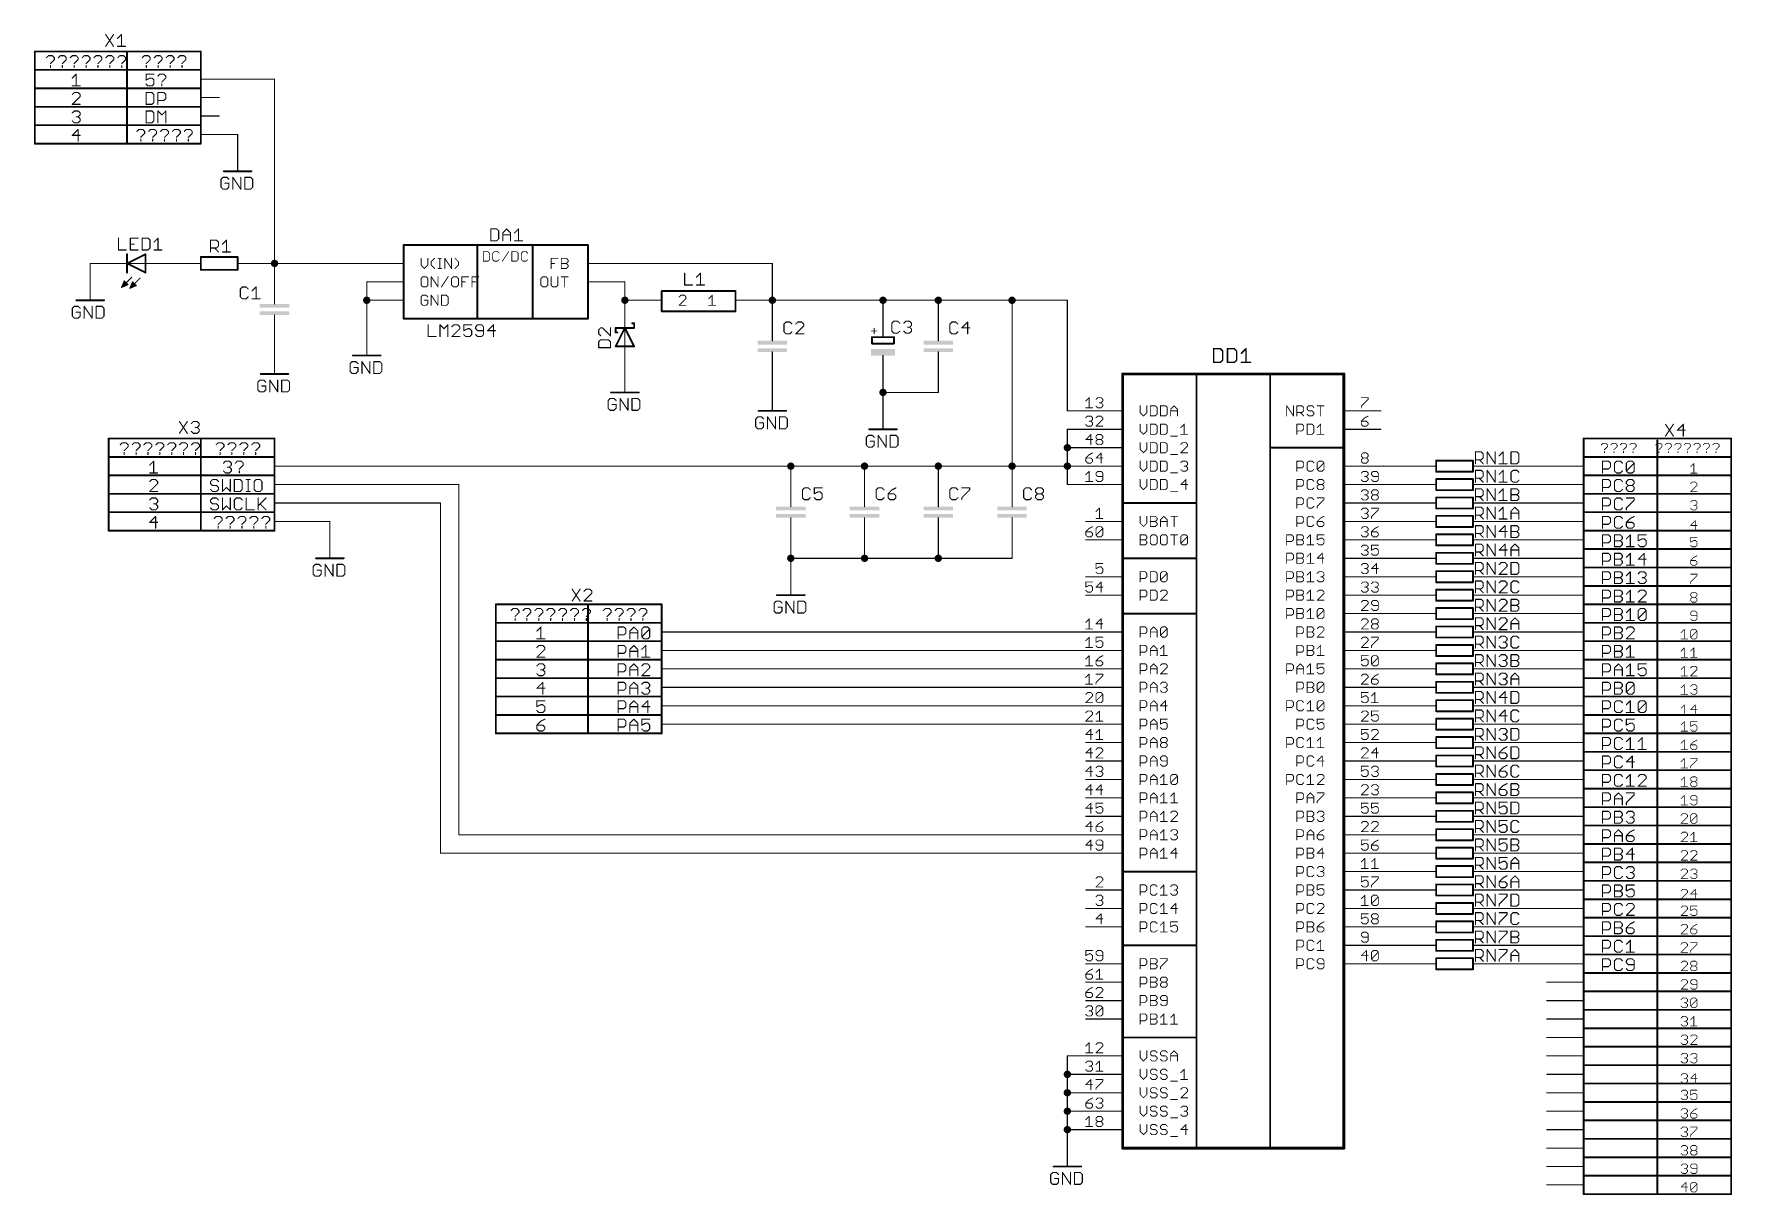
# Model space of a CAD drawing. Extents: x -173 to 61, y -47 to 113.
import ezdxf

# ---------------------------------------------------------------- set-up
doc = ezdxf.new("R2010")
doc.units = 0
for name, color, linetype in [('91', 94, 'CONTINUOUS'), ('94', 14, 'CONTINUOUS'), ('95', 251, 'CONTINUOUS'), ('96', 251, 'CONTINUOUS')]:
    doc.layers.add(name, color=color, linetype=linetype)

# ---------------------------------------------------------------- blocks, each defined once
blk = doc.blocks.new('RECT')
blk.add_solid([(-0.5, -0.5), (0.5, -0.5), (-0.5, 0.5), (0.5, 0.5)])

msp = doc.modelspace()

# ---------------------------------------------------------------- linework, layer by layer
at = {"layer": '91', "const_width": 0.1524}
for points in [[(-147.32, 106.68), (-139.7, 106.68)], [(-139.7, 106.68), (-139.7, 81.28)], [(-147.32, 99.06), (-144.78, 99.06)], [(-144.78, 99.06), (-144.78, 96.52)], [(-165.1, 81.28), (-165.1, 78.74)], [(-162.56, 81.28), (-165.1, 81.28)], [(-152.4, 81.28), (-154.94, 81.28)], [(-139.7, 81.28), (-142.24, 81.28)], [(-124.46, 81.28), (-139.7, 81.28)], [(-139.7, 81.28), (-139.7, 78.74)], [(-93.98, 81.28), (-71.12, 81.28)], [(-71.12, 81.28), (-71.12, 76.2)], [(-127, 76.2), (-127, 78.74)], [(-127, 78.74), (-124.46, 78.74)], [(-93.98, 78.74), (-91.44, 78.74)], [(-91.44, 78.74), (-91.44, 76.2)], [(-124.46, 76.2), (-127, 76.2)], [(-127, 76.2), (-127, 71.12)], [(-91.44, 73.66), (-91.44, 76.2)], [(-88.9, 76.2), (-91.44, 76.2)], [(-73.66, 76.2), (-71.12, 76.2)], [(-71.12, 73.66), (-71.12, 76.2)], [(-71.12, 76.2), (-55.88, 76.2)], [(-48.26, 76.2), (-55.88, 76.2)], [(-55.88, 76.2), (-55.88, 73.66)], [(-38.1, 76.2), (-48.26, 76.2)], [(-48.26, 76.2), (-48.26, 73.66)], [(-30.48, 76.2), (-38.1, 76.2)], [(-38.1, 53.34), (-38.1, 76.2)], [(-30.48, 60.96), (-30.48, 76.2)], [(-139.7, 71.12), (-139.7, 68.58)], [(-91.44, 66.04), (-91.44, 68.58)], [(-71.12, 63.5), (-71.12, 66.04)], [(-55.88, 63.5), (-55.88, 66.04)], [(-48.26, 66.04), (-48.26, 63.5)], [(-48.26, 63.5), (-55.88, 63.5)], [(-55.88, 63.5), (-55.88, 60.96)], [(-27.94, 60.96), (-30.48, 60.96)], [(-27.94, 58.42), (-30.48, 58.42)], [(-30.48, 58.42), (-30.48, 55.88)], [(-27.94, 55.88), (-30.48, 55.88)], [(-30.48, 55.88), (-30.48, 53.34)], [(-68.58, 53.34), (-134.62, 53.34)], [(-68.58, 50.8), (-68.58, 53.34)], [(-68.58, 53.34), (-58.42, 53.34)], [(-58.42, 53.34), (-58.42, 50.8)], [(-58.42, 53.34), (-48.26, 53.34)], [(-48.26, 53.34), (-48.26, 50.8)], [(-48.26, 53.34), (-38.1, 53.34)], [(-30.48, 53.34), (-38.1, 53.34)], [(-38.1, 53.34), (-38.1, 50.8)], [(-27.94, 53.34), (-30.48, 53.34)], [(-30.48, 53.34), (-30.48, 50.8)], [(12.7, 53.34), (17.78, 53.34)], [(27.94, 53.34), (35.56, 53.34)], [(-114.3, 50.8), (-134.62, 50.8)], [(-114.3, 2.54), (-114.3, 50.8)], [(-27.94, 50.8), (-30.48, 50.8)], [(12.7, 50.8), (17.78, 50.8)], [(27.94, 50.8), (35.56, 50.8)], [(-116.84, 48.26), (-134.62, 48.26)], [(-116.84, 0), (-116.84, 48.26)], [(12.7, 48.26), (17.78, 48.26)], [(27.94, 48.26), (35.56, 48.26)], [(-134.62, 45.72), (-132.08, 45.72)], [(-132.08, 45.72), (-132.08, 43.18)], [(12.7, 45.72), (17.78, 45.72)], [(27.94, 45.72), (35.56, 45.72)], [(-68.58, 40.64), (-68.58, 43.18)], [(-58.42, 43.18), (-58.42, 40.64)], [(-48.26, 43.18), (-48.26, 40.64)], [(-38.1, 43.18), (-38.1, 40.64)], [(12.7, 43.18), (17.78, 43.18)], [(27.94, 43.18), (35.56, 43.18)], [(-58.42, 40.64), (-68.58, 40.64)], [(-68.58, 40.64), (-68.58, 38.1)], [(-48.26, 40.64), (-58.42, 40.64)], [(-38.1, 40.64), (-48.26, 40.64)], [(12.7, 40.64), (17.78, 40.64)], [(27.94, 40.64), (35.56, 40.64)], [(12.7, 38.1), (17.78, 38.1)], [(27.94, 38.1), (35.56, 38.1)], [(12.7, 35.56), (17.78, 35.56)], [(27.94, 35.56), (35.56, 35.56)], [(12.7, 33.02), (17.78, 33.02)], [(27.94, 33.02), (35.56, 33.02)], [(-27.94, 30.48), (-81.28, 30.48)], [(12.7, 30.48), (17.78, 30.48)], [(27.94, 30.48), (35.56, 30.48)], [(-27.94, 27.94), (-81.28, 27.94)], [(12.7, 27.94), (17.78, 27.94)], [(27.94, 27.94), (35.56, 27.94)], [(-27.94, 25.4), (-81.28, 25.4)], [(12.7, 25.4), (17.78, 25.4)], [(27.94, 25.4), (35.56, 25.4)], [(-27.94, 22.86), (-81.28, 22.86)], [(12.7, 22.86), (17.78, 22.86)], [(27.94, 22.86), (35.56, 22.86)], [(-27.94, 20.32), (-81.28, 20.32)], [(12.7, 20.32), (17.78, 20.32)], [(27.94, 20.32), (35.56, 20.32)], [(-27.94, 17.78), (-81.28, 17.78)], [(12.7, 17.78), (17.78, 17.78)], [(27.94, 17.78), (35.56, 17.78)], [(12.7, 15.24), (17.78, 15.24)], [(27.94, 15.24), (35.56, 15.24)], [(12.7, 12.7), (17.78, 12.7)], [(27.94, 12.7), (35.56, 12.7)], [(12.7, 10.16), (17.78, 10.16)], [(27.94, 10.16), (35.56, 10.16)], [(12.7, 7.62), (17.78, 7.62)], [(27.94, 7.62), (35.56, 7.62)], [(12.7, 5.08), (17.78, 5.08)], [(27.94, 5.08), (35.56, 5.08)], [(-27.94, 2.54), (-114.3, 2.54)], [(12.7, 2.54), (17.78, 2.54)], [(27.94, 2.54), (35.56, 2.54)], [(-27.94, 0), (-116.84, 0)], [(12.7, 0), (17.78, 0)], [(27.94, 0), (35.56, 0)], [(12.7, -2.54), (17.78, -2.54)], [(27.94, -2.54), (35.56, -2.54)], [(12.7, -5.08), (17.78, -5.08)], [(27.94, -5.08), (35.56, -5.08)], [(12.7, -7.62), (17.78, -7.62)], [(27.94, -7.62), (35.56, -7.62)], [(12.7, -10.16), (17.78, -10.16)], [(27.94, -10.16), (35.56, -10.16)], [(12.7, -12.7), (17.78, -12.7)], [(27.94, -12.7), (35.56, -12.7)], [(12.7, -15.24), (17.78, -15.24)], [(27.94, -15.24), (35.56, -15.24)], [(-27.94, -27.94), (-30.48, -27.94)], [(-30.48, -27.94), (-30.48, -30.48)], [(-30.48, -30.48), (-30.48, -33.02)], [(-27.94, -30.48), (-30.48, -30.48)], [(-30.48, -33.02), (-30.48, -35.56)], [(-27.94, -33.02), (-30.48, -33.02)], [(-30.48, -35.56), (-30.48, -38.1)], [(-27.94, -35.56), (-30.48, -35.56)], [(-30.48, -38.1), (-30.48, -40.64)], [(-27.94, -38.1), (-30.48, -38.1)]]:
    msp.add_lwpolyline(points, dxfattribs=at)
at = {"layer": '91'}
for points, const_width in [([(-147.32, 106.7181, 1), (-147.32, 106.6419)], 0.0762), ([(-139.6619, 106.68, 1), (-139.7381, 106.68)], 0.0762), ([(-139.7, 106.6419, 1), (-139.7, 106.7181)], 0.0762), ([(-147.32, 99.0981, 1), (-147.32, 99.0219)], 0.0762), ([(-144.7419, 99.06, 1), (-144.8181, 99.06)], 0.0762), ([(-144.78, 99.0219, 1), (-144.78, 99.0981)], 0.0762), ([(-144.8181, 96.52, 1), (-144.7419, 96.52)], 0.0762), ([(-165.0619, 81.28, 1), (-165.1381, 81.28)], 0.0762), ([(-165.1, 81.3181, 1), (-165.1, 81.2419)], 0.0762), ([(-162.56, 81.2419, 1), (-162.56, 81.3181)], 0.0762), ([(-154.94, 81.3181, 1), (-154.94, 81.2419)], 0.0762), ([(-152.4, 81.2419, 1), (-152.4, 81.3181)], 0.0762), ([(-142.24, 81.3181, 1), (-142.24, 81.2419)], 0.0762), ([(-139.7, 81.026, 1), (-139.7, 81.534, 1), (-139.7, 81.026)], 0.508), ([(-139.7, 81.3181, 1), (-139.7, 81.2419)], 0.0762), ([(-139.6619, 81.28, 1), (-139.7381, 81.28)], 0.0762), ([(-139.7381, 81.28, 1), (-139.6619, 81.28)], 0.0762), ([(-139.7, 81.2419, 1), (-139.7, 81.3181)], 0.0762), ([(-124.46, 81.2419, 1), (-124.46, 81.3181)], 0.0762), ([(-93.98, 81.3181, 1), (-93.98, 81.2419)], 0.0762), ([(-71.0819, 81.28, 1), (-71.1581, 81.28)], 0.0762), ([(-71.12, 81.2419, 1), (-71.12, 81.3181)], 0.0762), ([(-165.1381, 78.74, 1), (-165.0619, 78.74)], 0.0762), ([(-139.7381, 78.74, 1), (-139.6619, 78.74)], 0.0762), ([(-126.9619, 78.74, 1), (-127.0381, 78.74)], 0.0762), ([(-127, 78.7781, 1), (-127, 78.7019)], 0.0762), ([(-124.46, 78.7019, 1), (-124.46, 78.7781)], 0.0762), ([(-93.98, 78.7781, 1), (-93.98, 78.7019)], 0.0762), ([(-91.4019, 78.74, 1), (-91.4781, 78.74)], 0.0762), ([(-91.44, 78.7019, 1), (-91.44, 78.7781)], 0.0762), ([(-127, 75.946, 1), (-127, 76.454, 1), (-127, 75.946)], 0.508), ([(-127, 76.2381, 1), (-127, 76.1619)], 0.0762), ([(-126.9619, 76.2, 1), (-127.0381, 76.2)], 0.0762), ([(-127.0381, 76.2, 1), (-126.9619, 76.2)], 0.0762), ([(-124.46, 76.1619, 1), (-124.46, 76.2381)], 0.0762), ([(-91.44, 75.946, 1), (-91.44, 76.454, 1), (-91.44, 75.946)], 0.508), ([(-91.4019, 76.2, 1), (-91.4781, 76.2)], 0.0762), ([(-91.44, 76.2381, 1), (-91.44, 76.1619)], 0.0762), ([(-91.4781, 76.2, 1), (-91.4019, 76.2)], 0.0762), ([(-88.9, 76.1619, 1), (-88.9, 76.2381)], 0.0762), ([(-73.66, 76.2381, 1), (-73.66, 76.1619)], 0.0762), ([(-71.12, 75.946, 1), (-71.12, 76.454, 1), (-71.12, 75.946)], 0.508), ([(-71.0819, 76.2, 1), (-71.1581, 76.2)], 0.0762), ([(-71.12, 76.2381, 1), (-71.12, 76.1619)], 0.0762), ([(-71.1581, 76.2, 1), (-71.0819, 76.2)], 0.0762), ([(-71.12, 76.1619, 1), (-71.12, 76.2381)], 0.0762), ([(-55.88, 75.946, 1), (-55.88, 76.454, 1), (-55.88, 75.946)], 0.508), ([(-55.88, 76.2381, 1), (-55.88, 76.1619)], 0.0762), ([(-55.8419, 76.2, 1), (-55.9181, 76.2)], 0.0762), ([(-55.88, 76.1619, 1), (-55.88, 76.2381)], 0.0762), ([(-48.26, 75.946, 1), (-48.26, 76.454, 1), (-48.26, 75.946)], 0.508), ([(-48.26, 76.2381, 1), (-48.26, 76.1619)], 0.0762), ([(-48.2219, 76.2, 1), (-48.2981, 76.2)], 0.0762), ([(-48.26, 76.1619, 1), (-48.26, 76.2381)], 0.0762), ([(-38.1, 75.946, 1), (-38.1, 76.454, 1), (-38.1, 75.946)], 0.508), ([(-38.1, 76.2381, 1), (-38.1, 76.1619)], 0.0762), ([(-38.0619, 76.2, 1), (-38.1381, 76.2)], 0.0762), ([(-38.1, 76.1619, 1), (-38.1, 76.2381)], 0.0762), ([(-30.4419, 76.2, 1), (-30.5181, 76.2)], 0.0762), ([(-30.48, 76.1619, 1), (-30.48, 76.2381)], 0.0762), ([(-91.4781, 73.66, 1), (-91.4019, 73.66)], 0.0762), ([(-71.1581, 73.66, 1), (-71.0819, 73.66)], 0.0762), ([(-55.9181, 73.66, 1), (-55.8419, 73.66)], 0.0762), ([(-48.2981, 73.66, 1), (-48.2219, 73.66)], 0.0762), ([(-139.6619, 71.12, 1), (-139.7381, 71.12)], 0.0762), ([(-127.0381, 71.12, 1), (-126.9619, 71.12)], 0.0762), ([(-139.7381, 68.58, 1), (-139.6619, 68.58)], 0.0762), ([(-91.4019, 68.58, 1), (-91.4781, 68.58)], 0.0762), ([(-91.4781, 66.04, 1), (-91.4019, 66.04)], 0.0762), ([(-71.0819, 66.04, 1), (-71.1581, 66.04)], 0.0762), ([(-55.8419, 66.04, 1), (-55.9181, 66.04)], 0.0762), ([(-48.2219, 66.04, 1), (-48.2981, 66.04)], 0.0762), ([(-71.1581, 63.5, 1), (-71.0819, 63.5)], 0.0762), ([(-55.88, 63.246, 1), (-55.88, 63.754, 1), (-55.88, 63.246)], 0.508), ([(-55.88, 63.5381, 1), (-55.88, 63.4619)], 0.0762), ([(-55.8419, 63.5, 1), (-55.9181, 63.5)], 0.0762), ([(-55.9181, 63.5, 1), (-55.8419, 63.5)], 0.0762), ([(-48.2981, 63.5, 1), (-48.2219, 63.5)], 0.0762), ([(-48.26, 63.4619, 1), (-48.26, 63.5381)], 0.0762), ([(-55.9181, 60.96, 1), (-55.8419, 60.96)], 0.0762), ([(-30.48, 60.9981, 1), (-30.48, 60.9219)], 0.0762), ([(-30.5181, 60.96, 1), (-30.4419, 60.96)], 0.0762), ([(-27.94, 60.9219, 1), (-27.94, 60.9981)], 0.0762), ([(-30.48, 58.4581, 1), (-30.48, 58.3819)], 0.0762), ([(-30.4419, 58.42, 1), (-30.5181, 58.42)], 0.0762), ([(-27.94, 58.3819, 1), (-27.94, 58.4581)], 0.0762), ([(-30.48, 55.626, 1), (-30.48, 56.134, 1), (-30.48, 55.626)], 0.508), ([(-68.58, 53.086, 1), (-68.58, 53.594, 1), (-68.58, 53.086)], 0.508), ([(-58.42, 53.086, 1), (-58.42, 53.594, 1), (-58.42, 53.086)], 0.508), ([(-48.26, 53.086, 1), (-48.26, 53.594, 1), (-48.26, 53.086)], 0.508), ([(-38.1, 53.086, 1), (-38.1, 53.594, 1), (-38.1, 53.086)], 0.508), ([(-30.48, 53.086, 1), (-30.48, 53.594, 1), (-30.48, 53.086)], 0.508), ([(-30.48, 55.9181, 1), (-30.48, 55.8419)], 0.0762), ([(-30.4419, 55.88, 1), (-30.5181, 55.88)], 0.0762), ([(-30.5181, 55.88, 1), (-30.4419, 55.88)], 0.0762), ([(-27.94, 55.8419, 1), (-27.94, 55.9181)], 0.0762), ([(-134.62, 53.3781, 1), (-134.62, 53.3019)], 0.0762), ([(-68.5419, 53.34, 1), (-68.6181, 53.34)], 0.0762), ([(-68.58, 53.3781, 1), (-68.58, 53.3019)], 0.0762), ([(-68.58, 53.3019, 1), (-68.58, 53.3781)], 0.0762), ([(-58.3819, 53.34, 1), (-58.4581, 53.34)], 0.0762), ([(-58.42, 53.3781, 1), (-58.42, 53.3019)], 0.0762), ([(-58.42, 53.3019, 1), (-58.42, 53.3781)], 0.0762), ([(-48.2219, 53.34, 1), (-48.2981, 53.34)], 0.0762), ([(-48.26, 53.3781, 1), (-48.26, 53.3019)], 0.0762), ([(-48.26, 53.3019, 1), (-48.26, 53.3781)], 0.0762), ([(-38.1, 53.3781, 1), (-38.1, 53.3019)], 0.0762), ([(-38.0619, 53.34, 1), (-38.1381, 53.34)], 0.0762), ([(-38.1381, 53.34, 1), (-38.0619, 53.34)], 0.0762), ([(-38.1, 53.3019, 1), (-38.1, 53.3781)], 0.0762), ([(-30.48, 53.3781, 1), (-30.48, 53.3019)], 0.0762), ([(-30.4419, 53.34, 1), (-30.5181, 53.34)], 0.0762), ([(-30.5181, 53.34, 1), (-30.4419, 53.34)], 0.0762), ([(-30.48, 53.3019, 1), (-30.48, 53.3781)], 0.0762), ([(-27.94, 53.3019, 1), (-27.94, 53.3781)], 0.0762), ([(12.7, 53.3781, 1), (12.7, 53.3019)], 0.0762), ([(17.78, 53.3019, 1), (17.78, 53.3781)], 0.0762), ([(27.94, 53.3781, 1), (27.94, 53.3019)], 0.0762), ([(35.56, 53.3019, 1), (35.56, 53.3781)], 0.0762), ([(-134.62, 50.8381, 1), (-134.62, 50.7619)], 0.0762), ([(-114.2619, 50.8, 1), (-114.3381, 50.8)], 0.0762), ([(-114.3, 50.7619, 1), (-114.3, 50.8381)], 0.0762), ([(-68.6181, 50.8, 1), (-68.5419, 50.8)], 0.0762), ([(-58.4581, 50.8, 1), (-58.3819, 50.8)], 0.0762), ([(-48.2981, 50.8, 1), (-48.2219, 50.8)], 0.0762), ([(-38.1381, 50.8, 1), (-38.0619, 50.8)], 0.0762), ([(-30.48, 50.8381, 1), (-30.48, 50.7619)], 0.0762), ([(-30.5181, 50.8, 1), (-30.4419, 50.8)], 0.0762), ([(-27.94, 50.7619, 1), (-27.94, 50.8381)], 0.0762), ([(12.7, 50.8381, 1), (12.7, 50.7619)], 0.0762), ([(17.78, 50.7619, 1), (17.78, 50.8381)], 0.0762), ([(27.94, 50.8381, 1), (27.94, 50.7619)], 0.0762), ([(35.56, 50.7619, 1), (35.56, 50.8381)], 0.0762), ([(-134.62, 48.2981, 1), (-134.62, 48.2219)], 0.0762), ([(-116.8019, 48.26, 1), (-116.8781, 48.26)], 0.0762), ([(-116.84, 48.2219, 1), (-116.84, 48.2981)], 0.0762), ([(12.7, 48.2981, 1), (12.7, 48.2219)], 0.0762), ([(17.78, 48.2219, 1), (17.78, 48.2981)], 0.0762), ([(27.94, 48.2981, 1), (27.94, 48.2219)], 0.0762), ([(35.56, 48.2219, 1), (35.56, 48.2981)], 0.0762), ([(-134.62, 45.7581, 1), (-134.62, 45.6819)], 0.0762), ([(-132.0419, 45.72, 1), (-132.1181, 45.72)], 0.0762), ([(-132.08, 45.6819, 1), (-132.08, 45.7581)], 0.0762), ([(12.7, 45.7581, 1), (12.7, 45.6819)], 0.0762), ([(17.78, 45.6819, 1), (17.78, 45.7581)], 0.0762), ([(27.94, 45.7581, 1), (27.94, 45.6819)], 0.0762), ([(35.56, 45.6819, 1), (35.56, 45.7581)], 0.0762), ([(-132.1181, 43.18, 1), (-132.0419, 43.18)], 0.0762), ([(-68.5419, 43.18, 1), (-68.6181, 43.18)], 0.0762), ([(-58.3819, 43.18, 1), (-58.4581, 43.18)], 0.0762), ([(-48.2219, 43.18, 1), (-48.2981, 43.18)], 0.0762), ([(-38.0619, 43.18, 1), (-38.1381, 43.18)], 0.0762), ([(12.7, 43.2181, 1), (12.7, 43.1419)], 0.0762), ([(17.78, 43.1419, 1), (17.78, 43.2181)], 0.0762), ([(27.94, 43.2181, 1), (27.94, 43.1419)], 0.0762), ([(35.56, 43.1419, 1), (35.56, 43.2181)], 0.0762), ([(-68.58, 40.386, 1), (-68.58, 40.894, 1), (-68.58, 40.386)], 0.508), ([(-68.58, 40.6781, 1), (-68.58, 40.6019)], 0.0762), ([(-68.5419, 40.64, 1), (-68.6181, 40.64)], 0.0762), ([(-68.6181, 40.64, 1), (-68.5419, 40.64)], 0.0762), ([(-58.42, 40.386, 1), (-58.42, 40.894, 1), (-58.42, 40.386)], 0.508), ([(-58.42, 40.6781, 1), (-58.42, 40.6019)], 0.0762), ([(-58.4581, 40.64, 1), (-58.3819, 40.64)], 0.0762), ([(-58.42, 40.6019, 1), (-58.42, 40.6781)], 0.0762), ([(-48.26, 40.386, 1), (-48.26, 40.894, 1), (-48.26, 40.386)], 0.508), ([(-48.26, 40.6781, 1), (-48.26, 40.6019)], 0.0762), ([(-48.2981, 40.64, 1), (-48.2219, 40.64)], 0.0762), ([(-48.26, 40.6019, 1), (-48.26, 40.6781)], 0.0762), ([(-38.1381, 40.64, 1), (-38.0619, 40.64)], 0.0762), ([(-38.1, 40.6019, 1), (-38.1, 40.6781)], 0.0762), ([(12.7, 40.6781, 1), (12.7, 40.6019)], 0.0762), ([(17.78, 40.6019, 1), (17.78, 40.6781)], 0.0762), ([(27.94, 40.6781, 1), (27.94, 40.6019)], 0.0762), ([(35.56, 40.6019, 1), (35.56, 40.6781)], 0.0762), ([(-68.6181, 38.1, 1), (-68.5419, 38.1)], 0.0762), ([(12.7, 38.1381, 1), (12.7, 38.0619)], 0.0762), ([(17.78, 38.0619, 1), (17.78, 38.1381)], 0.0762), ([(27.94, 38.1381, 1), (27.94, 38.0619)], 0.0762), ([(35.56, 38.0619, 1), (35.56, 38.1381)], 0.0762), ([(12.7, 35.5981, 1), (12.7, 35.5219)], 0.0762), ([(17.78, 35.5219, 1), (17.78, 35.5981)], 0.0762), ([(27.94, 35.5981, 1), (27.94, 35.5219)], 0.0762), ([(35.56, 35.5219, 1), (35.56, 35.5981)], 0.0762), ([(12.7, 33.0581, 1), (12.7, 32.9819)], 0.0762), ([(17.78, 32.9819, 1), (17.78, 33.0581)], 0.0762), ([(27.94, 33.0581, 1), (27.94, 32.9819)], 0.0762), ([(35.56, 32.9819, 1), (35.56, 33.0581)], 0.0762), ([(-81.28, 30.5181, 1), (-81.28, 30.4419)], 0.0762), ([(-27.94, 30.4419, 1), (-27.94, 30.5181)], 0.0762), ([(12.7, 30.5181, 1), (12.7, 30.4419)], 0.0762), ([(17.78, 30.4419, 1), (17.78, 30.5181)], 0.0762), ([(27.94, 30.5181, 1), (27.94, 30.4419)], 0.0762), ([(35.56, 30.4419, 1), (35.56, 30.5181)], 0.0762), ([(-81.28, 27.9781, 1), (-81.28, 27.9019)], 0.0762), ([(-27.94, 27.9019, 1), (-27.94, 27.9781)], 0.0762), ([(12.7, 27.9781, 1), (12.7, 27.9019)], 0.0762), ([(17.78, 27.9019, 1), (17.78, 27.9781)], 0.0762), ([(27.94, 27.9781, 1), (27.94, 27.9019)], 0.0762), ([(35.56, 27.9019, 1), (35.56, 27.9781)], 0.0762), ([(-81.28, 25.4381, 1), (-81.28, 25.3619)], 0.0762), ([(-27.94, 25.3619, 1), (-27.94, 25.4381)], 0.0762), ([(12.7, 25.4381, 1), (12.7, 25.3619)], 0.0762), ([(17.78, 25.3619, 1), (17.78, 25.4381)], 0.0762), ([(27.94, 25.4381, 1), (27.94, 25.3619)], 0.0762), ([(35.56, 25.3619, 1), (35.56, 25.4381)], 0.0762), ([(-81.28, 22.8981, 1), (-81.28, 22.8219)], 0.0762), ([(-27.94, 22.8219, 1), (-27.94, 22.8981)], 0.0762), ([(12.7, 22.8981, 1), (12.7, 22.8219)], 0.0762), ([(17.78, 22.8219, 1), (17.78, 22.8981)], 0.0762), ([(27.94, 22.8981, 1), (27.94, 22.8219)], 0.0762), ([(35.56, 22.8219, 1), (35.56, 22.8981)], 0.0762), ([(-81.28, 20.3581, 1), (-81.28, 20.2819)], 0.0762), ([(-27.94, 20.2819, 1), (-27.94, 20.3581)], 0.0762), ([(12.7, 20.3581, 1), (12.7, 20.2819)], 0.0762), ([(17.78, 20.2819, 1), (17.78, 20.3581)], 0.0762), ([(27.94, 20.3581, 1), (27.94, 20.2819)], 0.0762), ([(35.56, 20.2819, 1), (35.56, 20.3581)], 0.0762), ([(-81.28, 17.8181, 1), (-81.28, 17.7419)], 0.0762), ([(-27.94, 17.7419, 1), (-27.94, 17.8181)], 0.0762), ([(12.7, 17.8181, 1), (12.7, 17.7419)], 0.0762), ([(17.78, 17.7419, 1), (17.78, 17.8181)], 0.0762), ([(27.94, 17.8181, 1), (27.94, 17.7419)], 0.0762), ([(35.56, 17.7419, 1), (35.56, 17.8181)], 0.0762), ([(12.7, 15.2781, 1), (12.7, 15.2019)], 0.0762), ([(17.78, 15.2019, 1), (17.78, 15.2781)], 0.0762), ([(27.94, 15.2781, 1), (27.94, 15.2019)], 0.0762), ([(35.56, 15.2019, 1), (35.56, 15.2781)], 0.0762), ([(12.7, 12.7381, 1), (12.7, 12.6619)], 0.0762), ([(17.78, 12.6619, 1), (17.78, 12.7381)], 0.0762), ([(27.94, 12.7381, 1), (27.94, 12.6619)], 0.0762), ([(35.56, 12.6619, 1), (35.56, 12.7381)], 0.0762), ([(12.7, 10.1981, 1), (12.7, 10.1219)], 0.0762), ([(17.78, 10.1219, 1), (17.78, 10.1981)], 0.0762), ([(27.94, 10.1981, 1), (27.94, 10.1219)], 0.0762), ([(35.56, 10.1219, 1), (35.56, 10.1981)], 0.0762), ([(12.7, 7.6581, 1), (12.7, 7.5819)], 0.0762), ([(17.78, 7.5819, 1), (17.78, 7.6581)], 0.0762), ([(27.94, 7.6581, 1), (27.94, 7.5819)], 0.0762), ([(35.56, 7.5819, 1), (35.56, 7.6581)], 0.0762), ([(12.7, 5.1181, 1), (12.7, 5.0419)], 0.0762), ([(17.78, 5.0419, 1), (17.78, 5.1181)], 0.0762), ([(27.94, 5.1181, 1), (27.94, 5.0419)], 0.0762), ([(35.56, 5.0419, 1), (35.56, 5.1181)], 0.0762), ([(-114.3, 2.5781, 1), (-114.3, 2.5019)], 0.0762), ([(-114.3381, 2.54, 1), (-114.2619, 2.54)], 0.0762), ([(-27.94, 2.5019, 1), (-27.94, 2.5781)], 0.0762), ([(12.7, 2.5781, 1), (12.7, 2.5019)], 0.0762), ([(17.78, 2.5019, 1), (17.78, 2.5781)], 0.0762), ([(27.94, 2.5781, 1), (27.94, 2.5019)], 0.0762), ([(35.56, 2.5019, 1), (35.56, 2.5781)], 0.0762), ([(-116.84, 0.0381, 1), (-116.84, -0.0381)], 0.0762), ([(-116.8781, 0, 1), (-116.8019, 0)], 0.0762), ([(-27.94, -0.0381, 1), (-27.94, 0.0381)], 0.0762), ([(12.7, 0.0381, 1), (12.7, -0.0381)], 0.0762), ([(17.78, -0.0381, 1), (17.78, 0.0381)], 0.0762), ([(27.94, 0.0381, 1), (27.94, -0.0381)], 0.0762), ([(35.56, -0.0381, 1), (35.56, 0.0381)], 0.0762), ([(12.7, -2.5019, 1), (12.7, -2.5781)], 0.0762), ([(17.78, -2.5781, 1), (17.78, -2.5019)], 0.0762), ([(27.94, -2.5019, 1), (27.94, -2.5781)], 0.0762), ([(35.56, -2.5781, 1), (35.56, -2.5019)], 0.0762), ([(12.7, -5.0419, 1), (12.7, -5.1181)], 0.0762), ([(17.78, -5.1181, 1), (17.78, -5.0419)], 0.0762), ([(27.94, -5.0419, 1), (27.94, -5.1181)], 0.0762), ([(35.56, -5.1181, 1), (35.56, -5.0419)], 0.0762), ([(12.7, -7.5819, 1), (12.7, -7.6581)], 0.0762), ([(17.78, -7.6581, 1), (17.78, -7.5819)], 0.0762), ([(27.94, -7.5819, 1), (27.94, -7.6581)], 0.0762), ([(35.56, -7.6581, 1), (35.56, -7.5819)], 0.0762), ([(12.7, -10.1219, 1), (12.7, -10.1981)], 0.0762), ([(17.78, -10.1981, 1), (17.78, -10.1219)], 0.0762), ([(27.94, -10.1219, 1), (27.94, -10.1981)], 0.0762), ([(35.56, -10.1981, 1), (35.56, -10.1219)], 0.0762), ([(12.7, -12.6619, 1), (12.7, -12.7381)], 0.0762), ([(17.78, -12.7381, 1), (17.78, -12.6619)], 0.0762), ([(27.94, -12.6619, 1), (27.94, -12.7381)], 0.0762), ([(35.56, -12.7381, 1), (35.56, -12.6619)], 0.0762), ([(12.7, -15.2019, 1), (12.7, -15.2781)], 0.0762), ([(17.78, -15.2781, 1), (17.78, -15.2019)], 0.0762), ([(27.94, -15.2019, 1), (27.94, -15.2781)], 0.0762), ([(35.56, -15.2781, 1), (35.56, -15.2019)], 0.0762), ([(-30.48, -27.9019, 1), (-30.48, -27.9781)], 0.0762), ([(-30.4419, -27.94, 1), (-30.5181, -27.94)], 0.0762), ([(-27.94, -27.9781, 1), (-27.94, -27.9019)], 0.0762), ([(-30.48, -30.734, 1), (-30.48, -30.226, 1), (-30.48, -30.734)], 0.508), ([(-30.4419, -30.48, 1), (-30.5181, -30.48)], 0.0762), ([(-30.48, -30.4419, 1), (-30.48, -30.5181)], 0.0762), ([(-27.94, -30.5181, 1), (-27.94, -30.4419)], 0.0762), ([(-30.48, -33.274, 1), (-30.48, -32.766, 1), (-30.48, -33.274)], 0.508), ([(-30.5181, -30.48, 1), (-30.4419, -30.48)], 0.0762), ([(-30.48, -35.814, 1), (-30.48, -35.306, 1), (-30.48, -35.814)], 0.508), ([(-30.4419, -33.02, 1), (-30.5181, -33.02)], 0.0762), ([(-30.48, -32.9819, 1), (-30.48, -33.0581)], 0.0762), ([(-30.5181, -33.02, 1), (-30.4419, -33.02)], 0.0762), ([(-27.94, -33.0581, 1), (-27.94, -32.9819)], 0.0762), ([(-30.4419, -35.56, 1), (-30.5181, -35.56)], 0.0762), ([(-30.48, -35.5219, 1), (-30.48, -35.5981)], 0.0762), ([(-30.5181, -35.56, 1), (-30.4419, -35.56)], 0.0762), ([(-27.94, -35.5981, 1), (-27.94, -35.5219)], 0.0762), ([(-30.48, -38.354, 1), (-30.48, -37.846, 1), (-30.48, -38.354)], 0.508), ([(-30.4419, -38.1, 1), (-30.5181, -38.1)], 0.0762), ([(-30.48, -38.0619, 1), (-30.48, -38.1381)], 0.0762), ([(-30.5181, -38.1, 1), (-30.4419, -38.1)], 0.0762), ([(-27.94, -38.1381, 1), (-27.94, -38.0619)], 0.0762), ([(-30.5181, -40.64, 1), (-30.4419, -40.64)], 0.0762)]:
    msp.add_lwpolyline(points, format="xyb", dxfattribs=dict(at, const_width=const_width))
at = {"layer": '94'}
for points, const_width in [([(-160.02, 110.49), (-172.72, 110.49)], 0.254), ([(-172.72, 110.49), (-172.72, 107.95)], 0.254), ([(-149.86, 110.49), (-160.02, 110.49)], 0.254), ([(-160.02, 110.49), (-160.02, 97.79)], 0.254), ([(-149.86, 107.95), (-149.86, 110.49)], 0.254), ([(-172.72, 107.95), (-172.72, 105.41)], 0.254), ([(-149.86, 107.95), (-172.72, 107.95)], 0.254), ([(-149.86, 105.41), (-149.86, 107.95)], 0.254), ([(-149.86, 105.41), (-172.72, 105.41)], 0.254), ([(-172.72, 105.41), (-172.72, 105.156)], 0.254), ([(-172.72, 105.156), (-172.72, 102.87)], 0.254), ([(-149.86, 102.87), (-149.86, 105.41)], 0.254), ([(-147.32, 106.68), (-149.86, 106.68)], 0.1524), ([(-172.72, 102.87), (-172.72, 100.33)], 0.254), ([(-149.86, 102.87), (-172.72, 102.87)], 0.254), ([(-149.86, 100.33), (-149.86, 102.87)], 0.254), ([(-147.32, 104.14), (-149.86, 104.14)], 0.1524), ([(-147.32, 101.6), (-149.86, 101.6)], 0.1524), ([(-172.72, 100.33), (-172.72, 97.79)], 0.254), ([(-149.86, 100.33), (-172.72, 100.33)], 0.254), ([(-149.86, 97.79), (-149.86, 100.33)], 0.254), ([(-147.32, 99.06), (-149.86, 99.06)], 0.1524), ([(-172.72, 97.79), (-160.02, 97.79)], 0.254), ([(-160.02, 97.79), (-149.86, 97.79)], 0.254), ([(-144.78, 96.52), (-144.78, 93.98)], 0.1524), ([(-142.875, 93.98), (-146.685, 93.98)], 0.254), ([(-157.48, 82.55), (-160.02, 81.28)], 0.254), ([(-160.02, 82.55), (-160.02, 81.28)], 0.254), ([(-157.48, 82.55), (-157.48, 81.28)], 0.254), ([(-144.78, 82.169), (-149.86, 82.169)], 0.254), ([(-149.86, 80.391), (-149.86, 82.169)], 0.254), ([(-144.78, 80.391), (-144.78, 82.169)], 0.254), ([(-121.92, 83.82), (-121.92, 73.66)], 0.254), ([(-111.76, 83.82), (-121.92, 83.82)], 0.254), ([(-104.14, 83.82), (-111.76, 83.82)], 0.254), ([(-111.76, 83.82), (-111.76, 73.66)], 0.254), ([(-96.52, 83.82), (-104.14, 83.82)], 0.254), ([(-104.14, 83.82), (-104.14, 73.66)], 0.254), ([(-96.52, 73.66), (-96.52, 83.82)], 0.254), ([(-162.56, 81.28), (-160.02, 81.28)], 0.1524), ([(-160.02, 81.28), (-157.48, 80.01)], 0.254), ([(-160.02, 81.28), (-160.02, 80.01)], 0.254), ([(-157.48, 81.28), (-160.02, 81.28)], 0.1524), ([(-157.48, 81.28), (-157.48, 80.01)], 0.254), ([(-154.94, 81.28), (-157.48, 81.28)], 0.1524), ([(-152.4, 81.28), (-149.86, 81.28)], 0.1524), ([(-149.86, 80.391), (-144.78, 80.391)], 0.254), ([(-142.24, 81.28), (-144.78, 81.28)], 0.1524), ([(-124.46, 81.28), (-121.92, 81.28)], 0.1524), ([(-93.98, 81.28), (-96.52, 81.28)], 0.1524), ([(-165.1, 78.74), (-165.1, 76.2)], 0.1524), ([(-159.385, 79.375), (-160.782, 77.978)], 0.1524), ([(-160.401, 78.867), (-160.782, 77.978)], 0.1524), ([(-160.782, 77.978), (-159.893, 78.359)], 0.1524), ([(-160.6804, 78.0215), (-160.6804, 78.2151)], 0.1524), ([(-160.528, 78.0869), (-160.528, 78.5707)], 0.1524), ([(-159.893, 78.359), (-160.401, 78.867)], 0.1524), ([(-160.3756, 78.1522), (-160.3756, 78.8416)], 0.1524), ([(-160.2232, 78.2175), (-160.2232, 78.6892)], 0.1524), ([(-160.0708, 78.2828), (-160.0708, 78.5368)], 0.1524), ([(-159.9184, 78.3481), (-159.9184, 78.3844)], 0.1524), ([(-158.242, 79.248), (-159.639, 77.851)], 0.1524), ([(-159.258, 78.74), (-159.639, 77.851)], 0.1524), ([(-159.639, 77.851), (-158.75, 78.232)], 0.1524), ([(-159.6136, 77.8619), (-159.6136, 77.9103)], 0.1524), ([(-159.4612, 77.9272), (-159.4612, 78.2659)], 0.1524), ([(-159.3088, 77.9925), (-159.3088, 78.6215)], 0.1524), ([(-158.75, 78.232), (-159.258, 78.74)], 0.1524), ([(-159.1564, 78.0578), (-159.1564, 78.6384)], 0.1524), ([(-159.004, 78.1231), (-159.004, 78.486)], 0.1524), ([(-158.8516, 78.1885), (-158.8516, 78.3336)], 0.1524), ([(-139.7, 78.74), (-139.7, 76.2)], 0.1524), ([(-124.46, 78.74), (-121.92, 78.74)], 0.1524), ([(-93.98, 78.74), (-96.52, 78.74)], 0.1524), ([(-76.2, 77.47), (-86.36, 77.47)], 0.254), ([(-86.36, 77.47), (-86.36, 74.676)], 0.254), ([(-76.2, 74.676), (-76.2, 77.47)], 0.254), ([(-167.005, 76.2), (-163.195, 76.2)], 0.254), ([(-139.7, 76.2), (-139.7, 75.692)], 0.1524), ([(-124.46, 76.2), (-121.92, 76.2)], 0.1524), ([(-88.9, 76.2), (-86.36, 76.2)], 0.1524), ([(-73.66, 76.2), (-76.2, 76.2)], 0.1524), ([(-139.7, 73.66), (-139.7, 74.168)], 0.1524), ([(-139.7, 71.12), (-139.7, 73.66)], 0.1524), ([(-121.92, 73.66), (-111.76, 73.66)], 0.254), ([(-111.76, 73.66), (-104.14, 73.66)], 0.254), ([(-104.14, 73.66), (-96.52, 73.66)], 0.254), ([(-91.44, 73.66), (-91.44, 71.12)], 0.1524), ([(-90.17, 73.025), (-90.424, 73.025)], 0.254), ([(-90.17, 73.025), (-90.17, 72.39)], 0.254), ([(-86.36, 74.676), (-76.2, 74.676)], 0.254), ([(-71.12, 73.66), (-71.12, 71.12)], 0.1524), ([(-55.88, 73.66), (-55.88, 71.12)], 0.1524), ([(-48.26, 73.66), (-48.26, 71.12)], 0.1524), ([(-127, 71.12), (-127, 68.58)], 0.1524), ([(-92.71, 69.85), (-91.44, 72.39)], 0.254), ([(-91.44, 72.39), (-92.71, 72.39)], 0.254), ([(-92.71, 72.39), (-92.71, 71.755)], 0.254), ([(-92.456, 71.755), (-92.71, 71.755)], 0.254), ([(-91.44, 72.39), (-90.17, 69.85)], 0.254), ([(-90.17, 72.39), (-91.44, 72.39)], 0.254), ([(-91.44, 68.58), (-91.44, 71.12)], 0.1524), ([(-71.12, 71.12), (-71.12, 70.612)], 0.1524), ([(-57.4895, 71.967), (-56.7099, 71.967)], 0.1016), ([(-57.404, 71.12), (-57.404, 70.231)], 0.254), ([(-57.404, 71.12), (-54.356, 71.12)], 0.254), ([(-57.404, 70.231), (-54.356, 70.231)], 0.254), ([(-57.0997, 71.5772), (-57.0997, 72.3568)], 0.1016), ([(-54.356, 70.231), (-54.356, 71.12)], 0.254), ([(-48.26, 71.12), (-48.26, 70.612)], 0.1524), ([(-139.7, 68.58), (-139.7, 66.04)], 0.1524), ([(-125.095, 68.58), (-128.905, 68.58)], 0.254), ([(-90.17, 69.85), (-92.71, 69.85)], 0.254), ([(-71.12, 68.58), (-71.12, 69.088)], 0.1524), ([(-71.12, 66.04), (-71.12, 68.58)], 0.1524), ([(-55.88, 66.04), (-55.88, 68.58)], 0.1524), ([(-48.26, 68.58), (-48.26, 69.088)], 0.1524), ([(-48.26, 66.04), (-48.26, 68.58)], 0.1524), ([(-137.795, 66.04), (-141.605, 66.04)], 0.254), ([(-91.44, 66.04), (-91.44, 63.5)], 0.1524), ([(-22.86, 66.04), (-22.86, 48.26)], 0.4064), ([(-12.7, 66.04), (-22.86, 66.04)], 0.4064), ([(-2.54, 66.04), (-12.7, 66.04)], 0.4064), ([(-12.7, 66.04), (-12.7, 48.26)], 0.254), ([(7.62, 66.04), (-2.54, 66.04)], 0.4064), ([(-2.54, 66.04), (-2.54, 55.88)], 0.254), ([(7.62, 55.88), (7.62, 66.04)], 0.4064), ([(-89.535, 63.5), (-93.345, 63.5)], 0.254), ([(-71.12, 63.5), (-71.12, 60.96)], 0.1524), ([(-69.215, 60.96), (-73.025, 60.96)], 0.254), ([(-55.88, 60.96), (-55.88, 58.42)], 0.1524), ([(-27.94, 60.96), (-22.86, 60.96)], 0.1524), ([(12.7, 60.96), (7.62, 60.96)], 0.1524), ([(-53.975, 58.42), (-57.785, 58.42)], 0.254), ([(-27.94, 58.42), (-22.86, 58.42)], 0.1524), ([(12.7, 58.42), (7.62, 58.42)], 0.1524), ([(-149.86, 57.15), (-162.56, 57.15)], 0.254), ([(-162.56, 57.15), (-162.56, 54.61)], 0.254), ([(-139.7, 57.15), (-149.86, 57.15)], 0.254), ([(-149.86, 57.15), (-149.86, 44.45)], 0.254), ([(-139.7, 54.61), (-139.7, 57.15)], 0.254), ([(60.96, 57.15), (40.64, 57.15)], 0.254), ([(40.64, 57.15), (40.64, 54.61)], 0.254), ([(50.8, 54.61), (50.8, 56.896)], 0.254), ([(60.96, 54.61), (60.96, 57.15)], 0.254), ([(-162.56, 54.61), (-162.56, 52.07)], 0.254), ([(-139.7, 54.61), (-162.56, 54.61)], 0.254), ([(-139.7, 52.07), (-139.7, 54.61)], 0.254), ([(-27.94, 55.88), (-22.86, 55.88)], 0.1524), ([(-2.54, 55.88), (-2.54, -40.64)], 0.254), ([(-2.54, 55.88), (7.62, 55.88)], 0.254), ([(7.62, -40.64), (7.62, 55.88)], 0.4064), ([(25.4, 54.102), (20.32, 54.102)], 0.254), ([(20.32, 54.102), (20.32, 52.578)], 0.254), ([(25.4, 52.578), (25.4, 54.102)], 0.254), ([(40.64, 54.61), (40.64, 52.07)], 0.254), ([(50.8, 54.61), (40.64, 54.61)], 0.254), ([(50.8, -46.99), (50.8, 54.61)], 0.254), ([(50.8, 54.61), (60.96, 54.61)], 0.254), ([(60.96, 54.61), (60.96, 52.07)], 0.254), ([(-162.56, 52.07), (-162.56, 49.53)], 0.254), ([(-139.7, 52.07), (-162.56, 52.07)], 0.254), ([(-139.7, 49.53), (-139.7, 52.07)], 0.254), ([(-134.62, 53.34), (-139.7, 53.34)], 0.1524), ([(-27.94, 53.34), (-22.86, 53.34)], 0.1524), ([(12.7, 53.34), (7.62, 53.34)], 0.1524), ([(17.78, 53.34), (20.32, 53.34)], 0.1524), ([(20.32, 52.578), (25.4, 52.578)], 0.254), ([(25.4, 51.562), (20.32, 51.562)], 0.254), ([(20.32, 51.562), (20.32, 50.038)], 0.254), ([(25.4, 50.038), (25.4, 51.562)], 0.254), ([(27.94, 53.34), (25.4, 53.34)], 0.1524), ([(35.56, 53.34), (40.64, 53.34)], 0.1524), ([(40.64, 52.07), (40.64, 49.53)], 0.254), ([(40.64, 52.07), (60.96, 52.07)], 0.254), ([(60.96, 52.07), (60.96, 49.53)], 0.254), ([(-162.56, 49.53), (-162.56, 46.99)], 0.254), ([(-139.7, 49.53), (-162.56, 49.53)], 0.254), ([(-139.7, 46.99), (-139.7, 49.53)], 0.254), ([(-134.62, 50.8), (-139.7, 50.8)], 0.1524), ([(-68.58, 50.8), (-68.58, 48.26)], 0.1524), ([(-58.42, 50.8), (-58.42, 48.26)], 0.1524), ([(-48.26, 50.8), (-48.26, 48.26)], 0.1524), ([(-38.1, 50.8), (-38.1, 48.26)], 0.1524), ([(-27.94, 50.8), (-22.86, 50.8)], 0.1524), ([(12.7, 50.8), (7.62, 50.8)], 0.1524), ([(17.78, 50.8), (20.32, 50.8)], 0.1524), ([(20.32, 50.038), (25.4, 50.038)], 0.254), ([(25.4, 49.022), (20.32, 49.022)], 0.254), ([(20.32, 49.022), (20.32, 47.498)], 0.254), ([(25.4, 47.498), (25.4, 49.022)], 0.254), ([(27.94, 50.8), (25.4, 50.8)], 0.1524), ([(35.56, 50.8), (40.64, 50.8)], 0.1524), ([(40.64, 49.53), (40.64, 46.99)], 0.254), ([(40.64, 49.53), (60.96, 49.53)], 0.254), ([(60.96, 49.53), (60.96, 46.99)], 0.254), ([(-162.56, 46.99), (-162.56, 44.45)], 0.254), ([(-139.7, 46.99), (-162.56, 46.99)], 0.254), ([(-139.7, 44.45), (-139.7, 46.99)], 0.254), ([(-134.62, 48.26), (-139.7, 48.26)], 0.1524), ([(-68.58, 48.26), (-68.58, 47.752)], 0.1524), ([(-58.42, 48.26), (-58.42, 47.752)], 0.1524), ([(-48.26, 48.26), (-48.26, 47.752)], 0.1524), ([(-38.1, 48.26), (-38.1, 47.752)], 0.1524), ([(-22.86, 48.26), (-22.86, 40.64)], 0.4064), ([(-22.86, 48.26), (-12.7, 48.26)], 0.254), ([(-12.7, 48.26), (-12.7, 40.64)], 0.254), ([(12.7, 48.26), (7.62, 48.26)], 0.1524), ([(17.78, 48.26), (20.32, 48.26)], 0.1524), ([(20.32, 47.498), (25.4, 47.498)], 0.254), ([(27.94, 48.26), (25.4, 48.26)], 0.1524), ([(35.56, 48.26), (40.64, 48.26)], 0.1524), ([(40.64, 46.99), (40.64, 44.45)], 0.254), ([(40.64, 46.99), (60.96, 46.99)], 0.254), ([(60.96, 46.99), (60.96, 44.45)], 0.254), ([(-162.56, 44.45), (-149.86, 44.45)], 0.254), ([(-149.86, 44.45), (-139.7, 44.45)], 0.254), ([(-134.62, 45.72), (-139.7, 45.72)], 0.1524), ([(-68.58, 45.72), (-68.58, 46.228)], 0.1524), ([(-68.58, 43.18), (-68.58, 45.72)], 0.1524), ([(-58.42, 45.72), (-58.42, 46.228)], 0.1524), ([(-58.42, 43.18), (-58.42, 45.72)], 0.1524), ([(-48.26, 45.72), (-48.26, 46.228)], 0.1524), ([(-48.26, 43.18), (-48.26, 45.72)], 0.1524), ([(-38.1, 45.72), (-38.1, 46.228)], 0.1524), ([(-38.1, 43.18), (-38.1, 45.72)], 0.1524), ([(-27.94, 45.72), (-22.86, 45.72)], 0.1524), ([(12.7, 45.72), (7.62, 45.72)], 0.1524), ([(17.78, 45.72), (20.32, 45.72)], 0.1524), ([(25.4, 46.482), (20.32, 46.482)], 0.254), ([(20.32, 46.482), (20.32, 44.958)], 0.254), ([(20.32, 44.958), (25.4, 44.958)], 0.254), ([(25.4, 44.958), (25.4, 46.482)], 0.254), ([(27.94, 45.72), (25.4, 45.72)], 0.1524), ([(35.56, 45.72), (40.64, 45.72)], 0.1524), ([(40.64, 44.45), (40.64, 41.91)], 0.254), ([(40.64, 44.45), (60.96, 44.45)], 0.254), ([(60.96, 44.45), (60.96, 41.91)], 0.254), ([(-132.08, 43.18), (-132.08, 40.64)], 0.1524), ([(-27.94, 43.18), (-22.86, 43.18)], 0.1524), ([(12.7, 43.18), (7.62, 43.18)], 0.1524), ([(17.78, 43.18), (20.32, 43.18)], 0.1524), ([(25.4, 43.942), (20.32, 43.942)], 0.254), ([(20.32, 43.942), (20.32, 42.418)], 0.254), ([(20.32, 42.418), (25.4, 42.418)], 0.254), ([(25.4, 42.418), (25.4, 43.942)], 0.254), ([(27.94, 43.18), (25.4, 43.18)], 0.1524), ([(35.56, 43.18), (40.64, 43.18)], 0.1524), ([(-130.175, 40.64), (-133.985, 40.64)], 0.254), ([(-22.86, 40.64), (-22.86, 33.02)], 0.4064), ([(-22.86, 40.64), (-12.7, 40.64)], 0.254), ([(-12.7, 40.64), (-12.7, 33.02)], 0.254), ([(12.7, 40.64), (7.62, 40.64)], 0.1524), ([(17.78, 40.64), (20.32, 40.64)], 0.1524), ([(25.4, 41.402), (20.32, 41.402)], 0.254), ([(20.32, 41.402), (20.32, 39.878)], 0.254), ([(20.32, 39.878), (25.4, 39.878)], 0.254), ([(25.4, 39.878), (25.4, 41.402)], 0.254), ([(27.94, 40.64), (25.4, 40.64)], 0.1524), ([(35.56, 40.64), (40.64, 40.64)], 0.1524), ([(40.64, 41.91), (40.64, 39.37)], 0.254), ([(40.64, 41.91), (60.96, 41.91)], 0.254), ([(60.96, 41.91), (60.96, 39.37)], 0.254), ([(-68.58, 38.1), (-68.58, 35.56)], 0.1524), ([(-27.94, 38.1), (-22.86, 38.1)], 0.1524), ([(12.7, 38.1), (7.62, 38.1)], 0.1524), ([(17.78, 38.1), (20.32, 38.1)], 0.1524), ([(25.4, 38.862), (20.32, 38.862)], 0.254), ([(20.32, 38.862), (20.32, 37.338)], 0.254), ([(20.32, 37.338), (25.4, 37.338)], 0.254), ([(25.4, 37.338), (25.4, 38.862)], 0.254), ([(27.94, 38.1), (25.4, 38.1)], 0.1524), ([(35.56, 38.1), (40.64, 38.1)], 0.1524), ([(40.64, 39.37), (40.64, 36.83)], 0.254), ([(40.64, 39.37), (60.96, 39.37)], 0.254), ([(60.96, 39.37), (60.96, 36.83)], 0.254), ([(-66.675, 35.56), (-70.485, 35.56)], 0.254), ([(-27.94, 35.56), (-22.86, 35.56)], 0.1524), ([(12.7, 35.56), (7.62, 35.56)], 0.1524), ([(17.78, 35.56), (20.32, 35.56)], 0.1524), ([(25.4, 36.322), (20.32, 36.322)], 0.254), ([(20.32, 36.322), (20.32, 34.798)], 0.254), ([(25.4, 34.798), (25.4, 36.322)], 0.254), ([(27.94, 35.56), (25.4, 35.56)], 0.1524), ([(35.56, 35.56), (40.64, 35.56)], 0.1524), ([(40.64, 36.83), (40.64, 34.29)], 0.254), ([(40.64, 36.83), (60.96, 36.83)], 0.254), ([(60.96, 36.83), (60.96, 34.29)], 0.254), ([(-96.52, 34.29), (-109.22, 34.29)], 0.254), ([(-109.22, 34.29), (-109.22, 31.75)], 0.254), ([(-86.36, 34.29), (-96.52, 34.29)], 0.254), ([(-96.52, 34.29), (-96.52, 16.764)], 0.254), ([(-86.36, 31.75), (-86.36, 34.29)], 0.254), ([(-22.86, 33.02), (-22.86, -2.54)], 0.4064), ([(-22.86, 33.02), (-12.7, 33.02)], 0.254), ([(-12.7, 33.02), (-12.7, -2.54)], 0.254), ([(12.7, 33.02), (7.62, 33.02)], 0.1524), ([(17.78, 33.02), (20.32, 33.02)], 0.1524), ([(20.32, 34.798), (25.4, 34.798)], 0.254), ([(25.4, 33.782), (20.32, 33.782)], 0.254), ([(20.32, 33.782), (20.32, 32.258)], 0.254), ([(25.4, 32.258), (25.4, 33.782)], 0.254), ([(27.94, 33.02), (25.4, 33.02)], 0.1524), ([(35.56, 33.02), (40.64, 33.02)], 0.1524), ([(40.64, 34.29), (40.64, 31.75)], 0.254), ([(40.64, 34.29), (60.96, 34.29)], 0.254), ([(60.96, 34.29), (60.96, 31.75)], 0.254), ([(-109.22, 31.75), (-109.22, 29.21)], 0.254), ([(-86.36, 31.75), (-109.22, 31.75)], 0.254), ([(-86.36, 31.75), (-86.36, 29.21)], 0.254), ([(-81.28, 30.48), (-86.36, 30.48)], 0.1524), ([(-27.94, 30.48), (-22.86, 30.48)], 0.1524), ([(12.7, 30.48), (7.62, 30.48)], 0.1524), ([(17.78, 30.48), (20.32, 30.48)], 0.1524), ([(20.32, 32.258), (25.4, 32.258)], 0.254), ([(25.4, 31.242), (20.32, 31.242)], 0.254), ([(20.32, 31.242), (20.32, 29.718)], 0.254), ([(25.4, 29.718), (25.4, 31.242)], 0.254), ([(27.94, 30.48), (25.4, 30.48)], 0.1524), ([(35.56, 30.48), (40.64, 30.48)], 0.1524), ([(40.64, 31.75), (40.64, 29.21)], 0.254), ([(40.64, 31.75), (60.96, 31.75)], 0.254), ([(60.96, 31.75), (60.96, 29.21)], 0.254), ([(-109.22, 29.21), (-109.22, 26.67)], 0.254), ([(-86.36, 29.21), (-109.22, 29.21)], 0.254), ([(-86.36, 29.21), (-86.36, 26.67)], 0.254), ([(20.32, 29.718), (25.4, 29.718)], 0.254), ([(25.4, 28.702), (20.32, 28.702)], 0.254), ([(20.32, 28.702), (20.32, 27.178)], 0.254), ([(25.4, 27.178), (25.4, 28.702)], 0.254), ([(40.64, 29.21), (40.64, 26.67)], 0.254), ([(40.64, 29.21), (60.96, 29.21)], 0.254), ([(60.96, 29.21), (60.96, 26.67)], 0.254), ([(-109.22, 26.67), (-109.22, 24.13)], 0.254), ([(-86.36, 26.67), (-109.22, 26.67)], 0.254), ([(-86.36, 26.67), (-86.36, 24.13)], 0.254), ([(-81.28, 27.94), (-86.36, 27.94)], 0.1524), ([(-27.94, 27.94), (-22.86, 27.94)], 0.1524), ([(12.7, 27.94), (7.62, 27.94)], 0.1524), ([(17.78, 27.94), (20.32, 27.94)], 0.1524), ([(20.32, 27.178), (25.4, 27.178)], 0.254), ([(25.4, 26.162), (20.32, 26.162)], 0.254), ([(20.32, 26.162), (20.32, 24.638)], 0.254), ([(25.4, 24.638), (25.4, 26.162)], 0.254), ([(27.94, 27.94), (25.4, 27.94)], 0.1524), ([(35.56, 27.94), (40.64, 27.94)], 0.1524), ([(40.64, 26.67), (40.64, 24.13)], 0.254), ([(40.64, 26.67), (60.96, 26.67)], 0.254), ([(60.96, 26.67), (60.96, 24.13)], 0.254), ([(-109.22, 24.13), (-109.22, 21.59)], 0.254), ([(-86.36, 24.13), (-109.22, 24.13)], 0.254), ([(-86.36, 24.13), (-86.36, 21.59)], 0.254), ([(-81.28, 25.4), (-86.36, 25.4)], 0.1524), ([(-27.94, 25.4), (-22.86, 25.4)], 0.1524), ([(12.7, 25.4), (7.62, 25.4)], 0.1524), ([(17.78, 25.4), (20.32, 25.4)], 0.1524), ([(20.32, 24.638), (25.4, 24.638)], 0.254), ([(25.4, 23.622), (20.32, 23.622)], 0.254), ([(20.32, 23.622), (20.32, 22.098)], 0.254), ([(25.4, 22.098), (25.4, 23.622)], 0.254), ([(27.94, 25.4), (25.4, 25.4)], 0.1524), ([(35.56, 25.4), (40.64, 25.4)], 0.1524), ([(40.64, 24.13), (40.64, 21.59)], 0.254), ([(40.64, 24.13), (60.96, 24.13)], 0.254), ([(60.96, 24.13), (60.96, 21.59)], 0.254), ([(-109.22, 21.59), (-109.22, 19.05)], 0.254), ([(-86.36, 21.59), (-109.22, 21.59)], 0.254), ([(-86.36, 21.59), (-86.36, 19.05)], 0.254), ([(-81.28, 22.86), (-86.36, 22.86)], 0.1524), ([(-27.94, 22.86), (-22.86, 22.86)], 0.1524), ([(12.7, 22.86), (7.62, 22.86)], 0.1524), ([(17.78, 22.86), (20.32, 22.86)], 0.1524), ([(20.32, 22.098), (25.4, 22.098)], 0.254), ([(20.32, 21.082), (25.4, 21.082)], 0.254), ([(20.32, 19.558), (20.32, 21.082)], 0.254), ([(25.4, 21.082), (25.4, 19.558)], 0.254), ([(27.94, 22.86), (25.4, 22.86)], 0.1524), ([(35.56, 22.86), (40.64, 22.86)], 0.1524), ([(40.64, 21.59), (40.64, 19.05)], 0.254), ([(40.64, 21.59), (60.96, 21.59)], 0.254), ([(60.96, 21.59), (60.96, 19.05)], 0.254), ([(-109.22, 19.05), (-109.22, 16.51)], 0.254), ([(-86.36, 19.05), (-109.22, 19.05)], 0.254), ([(-86.36, 19.05), (-86.36, 16.51)], 0.254), ([(-81.28, 20.32), (-86.36, 20.32)], 0.1524), ([(-27.94, 20.32), (-22.86, 20.32)], 0.1524), ([(12.7, 20.32), (7.62, 20.32)], 0.1524), ([(17.78, 20.32), (20.32, 20.32)], 0.1524), ([(25.4, 19.558), (20.32, 19.558)], 0.254), ([(27.94, 20.32), (25.4, 20.32)], 0.1524), ([(35.56, 20.32), (40.64, 20.32)], 0.1524), ([(40.64, 19.05), (40.64, 16.51)], 0.254), ([(40.64, 19.05), (60.96, 19.05)], 0.254), ([(60.96, 19.05), (60.96, 16.51)], 0.254), ([(-86.36, 16.51), (-109.22, 16.51)], 0.254), ([(-81.28, 17.78), (-86.36, 17.78)], 0.1524), ([(-27.94, 17.78), (-22.86, 17.78)], 0.1524), ([(12.7, 17.78), (7.62, 17.78)], 0.1524), ([(17.78, 17.78), (20.32, 17.78)], 0.1524), ([(20.32, 18.542), (25.4, 18.542)], 0.254), ([(20.32, 17.018), (20.32, 18.542)], 0.254), ([(25.4, 17.018), (20.32, 17.018)], 0.254), ([(25.4, 18.542), (25.4, 17.018)], 0.254), ([(27.94, 17.78), (25.4, 17.78)], 0.1524), ([(35.56, 17.78), (40.64, 17.78)], 0.1524), ([(40.64, 16.51), (40.64, 13.97)], 0.254), ([(40.64, 16.51), (60.96, 16.51)], 0.254), ([(60.96, 16.51), (60.96, 13.97)], 0.254), ([(-27.94, 15.24), (-22.86, 15.24)], 0.1524), ([(12.7, 15.24), (7.62, 15.24)], 0.1524), ([(17.78, 15.24), (20.32, 15.24)], 0.1524), ([(20.32, 16.002), (25.4, 16.002)], 0.254), ([(20.32, 14.478), (20.32, 16.002)], 0.254), ([(25.4, 14.478), (20.32, 14.478)], 0.254), ([(25.4, 16.002), (25.4, 14.478)], 0.254), ([(27.94, 15.24), (25.4, 15.24)], 0.1524), ([(35.56, 15.24), (40.64, 15.24)], 0.1524), ([(40.64, 13.97), (40.64, 11.43)], 0.254), ([(40.64, 13.97), (60.96, 13.97)], 0.254), ([(60.96, 13.97), (60.96, 11.43)], 0.254), ([(-27.94, 12.7), (-22.86, 12.7)], 0.1524), ([(12.7, 12.7), (7.62, 12.7)], 0.1524), ([(17.78, 12.7), (20.32, 12.7)], 0.1524), ([(20.32, 13.462), (25.4, 13.462)], 0.254), ([(20.32, 11.938), (20.32, 13.462)], 0.254), ([(25.4, 11.938), (20.32, 11.938)], 0.254), ([(25.4, 13.462), (25.4, 11.938)], 0.254), ([(27.94, 12.7), (25.4, 12.7)], 0.1524), ([(35.56, 12.7), (40.64, 12.7)], 0.1524), ([(-27.94, 10.16), (-22.86, 10.16)], 0.1524), ([(12.7, 10.16), (7.62, 10.16)], 0.1524), ([(17.78, 10.16), (20.32, 10.16)], 0.1524), ([(20.32, 10.922), (25.4, 10.922)], 0.254), ([(20.32, 9.398), (20.32, 10.922)], 0.254), ([(25.4, 9.398), (20.32, 9.398)], 0.254), ([(25.4, 10.922), (25.4, 9.398)], 0.254), ([(27.94, 10.16), (25.4, 10.16)], 0.1524), ([(35.56, 10.16), (40.64, 10.16)], 0.1524), ([(40.64, 11.43), (40.64, 8.89)], 0.254), ([(40.64, 11.43), (60.96, 11.43)], 0.254), ([(60.96, 11.43), (60.96, 8.89)], 0.254), ([(-27.94, 7.62), (-22.86, 7.62)], 0.1524), ([(12.7, 7.62), (7.62, 7.62)], 0.1524), ([(17.78, 7.62), (20.32, 7.62)], 0.1524), ([(20.32, 8.382), (25.4, 8.382)], 0.254), ([(20.32, 6.858), (20.32, 8.382)], 0.254), ([(25.4, 8.382), (25.4, 6.858)], 0.254), ([(27.94, 7.62), (25.4, 7.62)], 0.1524), ([(35.56, 7.62), (40.64, 7.62)], 0.1524), ([(40.64, 8.89), (40.64, 6.35)], 0.254), ([(40.64, 8.89), (60.96, 8.89)], 0.254), ([(60.96, 8.89), (60.96, 6.35)], 0.254), ([(-27.94, 5.08), (-22.86, 5.08)], 0.1524), ([(12.7, 5.08), (7.62, 5.08)], 0.1524), ([(17.78, 5.08), (20.32, 5.08)], 0.1524), ([(25.4, 6.858), (20.32, 6.858)], 0.254), ([(20.32, 5.842), (25.4, 5.842)], 0.254), ([(20.32, 4.318), (20.32, 5.842)], 0.254), ([(25.4, 5.842), (25.4, 4.318)], 0.254), ([(27.94, 5.08), (25.4, 5.08)], 0.1524), ([(35.56, 5.08), (40.64, 5.08)], 0.1524), ([(40.64, 6.35), (40.64, 3.81)], 0.254), ([(40.64, 6.35), (60.96, 6.35)], 0.254), ([(60.96, 6.35), (60.96, 3.81)], 0.254), ([(-27.94, 2.54), (-22.86, 2.54)], 0.1524), ([(12.7, 2.54), (7.62, 2.54)], 0.1524), ([(17.78, 2.54), (20.32, 2.54)], 0.1524), ([(25.4, 4.318), (20.32, 4.318)], 0.254), ([(20.32, 3.302), (25.4, 3.302)], 0.254), ([(20.32, 1.778), (20.32, 3.302)], 0.254), ([(25.4, 3.302), (25.4, 1.778)], 0.254), ([(27.94, 2.54), (25.4, 2.54)], 0.1524), ([(35.56, 2.54), (40.64, 2.54)], 0.1524), ([(40.64, 3.81), (40.64, 1.27)], 0.254), ([(40.64, 3.81), (60.96, 3.81)], 0.254), ([(60.96, 3.81), (60.96, 1.27)], 0.254), ([(-27.94, 0), (-22.86, 0)], 0.1524), ([(12.7, 0), (7.62, 0)], 0.1524), ([(17.78, 0), (20.32, 0)], 0.1524), ([(25.4, 1.778), (20.32, 1.778)], 0.254), ([(20.32, 0.762), (25.4, 0.762)], 0.254), ([(20.32, -0.762), (20.32, 0.762)], 0.254), ([(25.4, 0.762), (25.4, -0.762)], 0.254), ([(27.94, 0), (25.4, 0)], 0.1524), ([(35.56, 0), (40.64, 0)], 0.1524), ([(40.64, 1.27), (40.64, -1.27)], 0.254), ([(40.64, 1.27), (60.96, 1.27)], 0.254), ([(60.96, 1.27), (60.96, -1.27)], 0.254), ([(-22.86, -2.54), (-22.86, -12.7)], 0.4064), ([(25.4, -0.762), (20.32, -0.762)], 0.254), ([(20.32, -1.778), (25.4, -1.778)], 0.254), ([(20.32, -3.302), (20.32, -1.778)], 0.254), ([(25.4, -1.778), (25.4, -3.302)], 0.254), ([(40.64, -1.27), (40.64, -3.81)], 0.254), ([(40.64, -1.27), (60.96, -1.27)], 0.254), ([(60.96, -1.27), (60.96, -3.81)], 0.254), ([(-22.86, -2.54), (-12.7, -2.54)], 0.254), ([(-12.7, -2.54), (-12.7, -12.7)], 0.254), ([(12.7, -2.54), (7.62, -2.54)], 0.1524), ([(17.78, -2.54), (20.32, -2.54)], 0.1524), ([(25.4, -3.302), (20.32, -3.302)], 0.254), ([(20.32, -4.318), (25.4, -4.318)], 0.254), ([(20.32, -5.842), (20.32, -4.318)], 0.254), ([(25.4, -4.318), (25.4, -5.842)], 0.254), ([(27.94, -2.54), (25.4, -2.54)], 0.1524), ([(35.56, -2.54), (40.64, -2.54)], 0.1524), ([(40.64, -3.81), (40.64, -6.35)], 0.254), ([(40.64, -3.81), (60.96, -3.81)], 0.254), ([(60.96, -3.81), (60.96, -6.35)], 0.254), ([(-27.94, -5.08), (-22.86, -5.08)], 0.1524), ([(12.7, -5.08), (7.62, -5.08)], 0.1524), ([(17.78, -5.08), (20.32, -5.08)], 0.1524), ([(25.4, -5.842), (20.32, -5.842)], 0.254), ([(20.32, -6.858), (25.4, -6.858)], 0.254), ([(20.32, -8.382), (20.32, -6.858)], 0.254), ([(25.4, -6.858), (25.4, -8.382)], 0.254), ([(27.94, -5.08), (25.4, -5.08)], 0.1524), ([(35.56, -5.08), (40.64, -5.08)], 0.1524), ([(40.64, -6.35), (40.64, -8.89)], 0.254), ([(40.64, -6.35), (60.96, -6.35)], 0.254), ([(60.96, -6.35), (60.96, -8.89)], 0.254), ([(-27.94, -7.62), (-22.86, -7.62)], 0.1524), ([(12.7, -7.62), (7.62, -7.62)], 0.1524), ([(17.78, -7.62), (20.32, -7.62)], 0.1524), ([(25.4, -8.382), (20.32, -8.382)], 0.254), ([(20.32, -9.398), (25.4, -9.398)], 0.254), ([(20.32, -10.922), (20.32, -9.398)], 0.254), ([(25.4, -9.398), (25.4, -10.922)], 0.254), ([(27.94, -7.62), (25.4, -7.62)], 0.1524), ([(35.56, -7.62), (40.64, -7.62)], 0.1524), ([(40.64, -8.89), (40.64, -11.43)], 0.254), ([(40.64, -8.89), (60.96, -8.89)], 0.254), ([(60.96, -8.89), (60.96, -11.43)], 0.254), ([(-27.94, -10.16), (-22.86, -10.16)], 0.1524), ([(12.7, -10.16), (7.62, -10.16)], 0.1524), ([(17.78, -10.16), (20.32, -10.16)], 0.1524), ([(25.4, -10.922), (20.32, -10.922)], 0.254), ([(27.94, -10.16), (25.4, -10.16)], 0.1524), ([(35.56, -10.16), (40.64, -10.16)], 0.1524), ([(40.64, -11.43), (40.64, -13.97)], 0.254), ([(40.64, -11.43), (60.96, -11.43)], 0.254), ([(60.96, -11.43), (60.96, -13.97)], 0.254), ([(-22.86, -12.7), (-22.86, -25.4)], 0.4064), ([(-22.86, -12.7), (-12.7, -12.7)], 0.254), ([(-12.7, -12.7), (-12.7, -25.4)], 0.254), ([(12.7, -12.7), (7.62, -12.7)], 0.1524), ([(17.78, -12.7), (20.32, -12.7)], 0.1524), ([(20.32, -11.938), (25.4, -11.938)], 0.254), ([(20.32, -13.462), (20.32, -11.938)], 0.254), ([(25.4, -13.462), (20.32, -13.462)], 0.254), ([(25.4, -11.938), (25.4, -13.462)], 0.254), ([(27.94, -12.7), (25.4, -12.7)], 0.1524), ([(35.56, -12.7), (40.64, -12.7)], 0.1524), ([(40.64, -13.97), (40.64, -16.51)], 0.254), ([(40.64, -13.97), (60.96, -13.97)], 0.254), ([(60.96, -13.97), (60.96, -16.51)], 0.254), ([(-27.94, -15.24), (-22.86, -15.24)], 0.1524), ([(12.7, -15.24), (7.62, -15.24)], 0.1524), ([(17.78, -15.24), (20.32, -15.24)], 0.1524), ([(20.32, -14.478), (25.4, -14.478)], 0.254), ([(20.32, -16.002), (20.32, -14.478)], 0.254), ([(25.4, -16.002), (20.32, -16.002)], 0.254), ([(25.4, -14.478), (25.4, -16.002)], 0.254), ([(27.94, -15.24), (25.4, -15.24)], 0.1524), ([(35.56, -15.24), (40.64, -15.24)], 0.1524), ([(-27.94, -17.78), (-22.86, -17.78)], 0.1524), ([(35.56, -17.78), (40.64, -17.78)], 0.1524), ([(40.64, -16.51), (40.64, -19.05)], 0.254), ([(40.64, -16.51), (60.96, -16.51)], 0.254), ([(60.96, -16.51), (60.96, -19.05)], 0.254), ([(-27.94, -20.32), (-22.86, -20.32)], 0.1524), ([(35.56, -20.32), (40.64, -20.32)], 0.1524), ([(40.64, -19.05), (40.64, -21.59)], 0.254), ([(40.64, -19.05), (60.96, -19.05)], 0.254), ([(60.96, -19.05), (60.96, -21.59)], 0.254), ([(-27.94, -22.86), (-22.86, -22.86)], 0.1524), ([(35.56, -22.86), (40.64, -22.86)], 0.1524), ([(40.64, -21.59), (40.64, -24.13)], 0.254), ([(40.64, -21.59), (60.96, -21.59)], 0.254), ([(60.96, -21.59), (60.96, -24.13)], 0.254), ([(-22.86, -25.4), (-22.86, -40.64)], 0.4064), ([(-22.86, -25.4), (-12.7, -25.4)], 0.254), ([(-12.7, -25.4), (-12.7, -40.64)], 0.254), ([(35.56, -25.4), (40.64, -25.4)], 0.1524), ([(40.64, -24.13), (40.64, -26.67)], 0.254), ([(40.64, -24.13), (60.96, -24.13)], 0.254), ([(60.96, -24.13), (60.96, -26.67)], 0.254), ([(-27.94, -27.94), (-22.86, -27.94)], 0.1524), ([(35.56, -27.94), (40.64, -27.94)], 0.1524), ([(40.64, -26.67), (40.64, -29.21)], 0.254), ([(40.64, -26.67), (60.96, -26.67)], 0.254), ([(60.96, -26.67), (60.96, -29.21)], 0.254), ([(-27.94, -30.48), (-22.86, -30.48)], 0.1524), ([(35.56, -30.48), (40.64, -30.48)], 0.1524), ([(40.64, -29.21), (40.64, -31.75)], 0.254), ([(40.64, -29.21), (60.96, -29.21)], 0.254), ([(60.96, -29.21), (60.96, -31.75)], 0.254), ([(40.64, -31.75), (40.64, -34.29)], 0.254), ([(40.64, -31.75), (60.96, -31.75)], 0.254), ([(60.96, -31.75), (60.96, -34.29)], 0.254), ([(-27.94, -33.02), (-22.86, -33.02)], 0.1524), ([(35.56, -33.02), (40.64, -33.02)], 0.1524), ([(40.64, -34.29), (40.64, -36.83)], 0.254), ([(40.64, -34.29), (60.96, -34.29)], 0.254), ([(60.96, -34.29), (60.96, -36.83)], 0.254), ([(-27.94, -35.56), (-22.86, -35.56)], 0.1524), ([(35.56, -35.56), (40.64, -35.56)], 0.1524), ([(40.64, -36.83), (40.64, -39.37)], 0.254), ([(40.64, -36.83), (60.96, -36.83)], 0.254), ([(60.96, -36.83), (60.96, -39.37)], 0.254), ([(-27.94, -38.1), (-22.86, -38.1)], 0.1524), ([(35.56, -38.1), (40.64, -38.1)], 0.1524), ([(40.64, -39.37), (40.64, -41.91)], 0.254), ([(40.64, -39.37), (60.96, -39.37)], 0.254), ([(60.96, -39.37), (60.96, -41.91)], 0.254), ([(-30.48, -40.64), (-30.48, -43.18)], 0.1524), ([(-22.86, -40.64), (-12.7, -40.64)], 0.4064), ([(-12.7, -40.64), (-2.54, -40.64)], 0.4064), ([(-2.54, -40.64), (7.62, -40.64)], 0.4064), ([(35.56, -40.64), (40.64, -40.64)], 0.1524), ([(40.64, -41.91), (40.64, -44.45)], 0.254), ([(40.64, -41.91), (60.96, -41.91)], 0.254), ([(60.96, -41.91), (60.96, -44.45)], 0.254), ([(-28.575, -43.18), (-32.385, -43.18)], 0.254), ([(35.56, -43.18), (40.64, -43.18)], 0.1524), ([(40.64, -44.45), (40.64, -46.99)], 0.254), ([(40.64, -44.45), (60.96, -44.45)], 0.254), ([(60.96, -44.45), (60.96, -46.99)], 0.254), ([(35.56, -45.72), (40.64, -45.72)], 0.1524), ([(40.64, -46.99), (50.8, -46.99)], 0.254), ([(50.8, -46.99), (60.96, -46.99)], 0.254)]:
    msp.add_lwpolyline(points, dxfattribs=dict(at, const_width=const_width))
for points, const_width in [([(-172.72, 110.5535, 1), (-172.72, 110.4265)], 0.127), ([(-172.6565, 110.49, 1), (-172.7835, 110.49)], 0.127), ([(-160.02, 110.5535, 1), (-160.02, 110.4265)], 0.127), ([(-159.9565, 110.49, 1), (-160.0835, 110.49)], 0.127), ([(-160.02, 110.4265, 1), (-160.02, 110.5535)], 0.127), ([(-149.7965, 110.49, 1), (-149.9235, 110.49)], 0.127), ([(-149.86, 110.4265, 1), (-149.86, 110.5535)], 0.127), ([(-172.6565, 107.95, 1), (-172.7835, 107.95)], 0.127), ([(-172.72, 108.0135, 1), (-172.72, 107.8865)], 0.127), ([(-172.7835, 107.95, 1), (-172.6565, 107.95)], 0.127), ([(-149.7965, 107.95, 1), (-149.9235, 107.95)], 0.127), ([(-149.9235, 107.95, 1), (-149.7965, 107.95)], 0.127), ([(-149.86, 107.8865, 1), (-149.86, 108.0135)], 0.127), ([(-172.72, 105.4735, 1), (-172.72, 105.3465)], 0.127), ([(-172.6565, 105.41, 1), (-172.7835, 105.41)], 0.127), ([(-172.7835, 105.41, 1), (-172.6565, 105.41)], 0.127), ([(-172.6565, 105.156, 1), (-172.7835, 105.156)], 0.127), ([(-149.7965, 105.41, 1), (-149.9235, 105.41)], 0.127), ([(-149.9235, 105.41, 1), (-149.7965, 105.41)], 0.127), ([(-149.86, 106.7181, 1), (-149.86, 106.6419)], 0.0762), ([(-149.86, 105.3465, 1), (-149.86, 105.4735)], 0.127), ([(-147.32, 106.6419, 1), (-147.32, 106.7181)], 0.0762), ([(-172.7835, 105.156, 1), (-172.6565, 105.156)], 0.127), ([(-172.6565, 102.87, 1), (-172.7835, 102.87)], 0.127), ([(-172.72, 102.9335, 1), (-172.72, 102.8065)], 0.127), ([(-172.7835, 102.87, 1), (-172.6565, 102.87)], 0.127), ([(-149.7965, 102.87, 1), (-149.9235, 102.87)], 0.127), ([(-149.9235, 102.87, 1), (-149.7965, 102.87)], 0.127), ([(-149.86, 104.1781, 1), (-149.86, 104.1019)], 0.0762), ([(-149.86, 102.8065, 1), (-149.86, 102.9335)], 0.127), ([(-147.32, 104.1019, 1), (-147.32, 104.1781)], 0.0762), ([(-149.86, 101.6381, 1), (-149.86, 101.5619)], 0.0762), ([(-147.32, 101.5619, 1), (-147.32, 101.6381)], 0.0762), ([(-172.6565, 100.33, 1), (-172.7835, 100.33)], 0.127), ([(-172.72, 100.3935, 1), (-172.72, 100.2665)], 0.127), ([(-172.7835, 100.33, 1), (-172.6565, 100.33)], 0.127), ([(-149.7965, 100.33, 1), (-149.9235, 100.33)], 0.127), ([(-149.9235, 100.33, 1), (-149.7965, 100.33)], 0.127), ([(-149.86, 99.0981, 1), (-149.86, 99.0219)], 0.0762), ([(-149.86, 100.2665, 1), (-149.86, 100.3935)], 0.127), ([(-147.32, 99.0219, 1), (-147.32, 99.0981)], 0.0762), ([(-172.72, 97.8535, 1), (-172.72, 97.7265)], 0.127), ([(-172.7835, 97.79, 1), (-172.6565, 97.79)], 0.127), ([(-160.02, 97.8535, 1), (-160.02, 97.7265)], 0.127), ([(-160.0835, 97.79, 1), (-159.9565, 97.79)], 0.127), ([(-160.02, 97.7265, 1), (-160.02, 97.8535)], 0.127), ([(-149.9235, 97.79, 1), (-149.7965, 97.79)], 0.127), ([(-149.86, 97.7265, 1), (-149.86, 97.8535)], 0.127), ([(-144.7419, 96.52, 1), (-144.8181, 96.52)], 0.0762), ([(-146.685, 94.0435, 1), (-146.685, 93.9165)], 0.127), ([(-144.8181, 93.98, 1), (-144.7419, 93.98)], 0.0762), ([(-142.875, 93.9165, 1), (-142.875, 94.0435)], 0.127), ([(-159.9565, 82.55, 1), (-160.0835, 82.55)], 0.127), ([(-157.4165, 82.55, 1), (-157.5435, 82.55)], 0.127), ([(-157.4516, 82.4932, 1), (-157.5084, 82.6068)], 0.127), ([(-149.86, 82.2325, 1), (-149.86, 82.1055)], 0.127), ([(-149.7965, 82.169, 1), (-149.9235, 82.169)], 0.127), ([(-144.7165, 82.169, 1), (-144.8435, 82.169)], 0.127), ([(-144.78, 82.1055, 1), (-144.78, 82.2325)], 0.127), ([(-121.8565, 83.82, 1), (-121.9835, 83.82)], 0.127), ([(-121.92, 83.8835, 1), (-121.92, 83.7565)], 0.127), ([(-111.76, 83.8835, 1), (-111.76, 83.7565)], 0.127), ([(-111.6965, 83.82, 1), (-111.8235, 83.82)], 0.127), ([(-111.76, 83.7565, 1), (-111.76, 83.8835)], 0.127), ([(-104.14, 83.8835, 1), (-104.14, 83.7565)], 0.127), ([(-104.0765, 83.82, 1), (-104.2035, 83.82)], 0.127), ([(-104.14, 83.7565, 1), (-104.14, 83.8835)], 0.127), ([(-96.4565, 83.82, 1), (-96.5835, 83.82)], 0.127), ([(-96.52, 83.7565, 1), (-96.52, 83.8835)], 0.127), ([(-162.56, 81.3181, 1), (-162.56, 81.2419)], 0.0762), ([(-159.9916, 81.3368, 1), (-160.0484, 81.2232)], 0.127), ([(-159.9565, 81.28, 1), (-160.0835, 81.28)], 0.127), ([(-160.0484, 81.3368, 1), (-159.9916, 81.2232)], 0.127), ([(-160.0835, 81.28, 1), (-159.9565, 81.28)], 0.127), ([(-160.0835, 80.01, 1), (-159.9565, 80.01)], 0.127), ([(-160.02, 81.3181, 1), (-160.02, 81.2419)], 0.0762), ([(-160.02, 81.2419, 1), (-160.02, 81.3181)], 0.0762), ([(-157.4165, 81.28, 1), (-157.5435, 81.28)], 0.127), ([(-157.5435, 81.28, 1), (-157.4165, 81.28)], 0.127), ([(-157.5435, 80.01, 1), (-157.4165, 80.01)], 0.127), ([(-157.5084, 79.9532, 1), (-157.4516, 80.0668)], 0.127), ([(-157.48, 81.3181, 1), (-157.48, 81.2419)], 0.0762), ([(-157.48, 81.2419, 1), (-157.48, 81.3181)], 0.0762), ([(-154.94, 81.2419, 1), (-154.94, 81.3181)], 0.0762), ([(-152.4, 81.3181, 1), (-152.4, 81.2419)], 0.0762), ([(-149.86, 80.4545, 1), (-149.86, 80.3275)], 0.127), ([(-149.9235, 80.391, 1), (-149.7965, 80.391)], 0.127), ([(-149.86, 81.2419, 1), (-149.86, 81.3181)], 0.0762), ([(-144.8435, 80.391, 1), (-144.7165, 80.391)], 0.127), ([(-144.78, 81.3181, 1), (-144.78, 81.2419)], 0.0762), ([(-144.78, 80.3275, 1), (-144.78, 80.4545)], 0.127), ([(-142.24, 81.2419, 1), (-142.24, 81.3181)], 0.0762), ([(-124.46, 81.3181, 1), (-124.46, 81.2419)], 0.0762), ([(-121.92, 81.2419, 1), (-121.92, 81.3181)], 0.0762), ([(-96.52, 81.3181, 1), (-96.52, 81.2419)], 0.0762), ([(-93.98, 81.2419, 1), (-93.98, 81.3181)], 0.0762), ([(-165.0619, 78.74, 1), (-165.1381, 78.74)], 0.0762), ([(-160.797, 78.013, 1), (-160.767, 77.943)], 0.0762), ([(-160.817, 77.993, 1), (-160.747, 77.963)], 0.0762), ([(-160.8089, 78.0049, 1), (-160.7551, 77.9511)], 0.0762), ([(-160.6423, 78.2151, 1), (-160.7185, 78.2151)], 0.0762), ([(-160.7185, 78.0215, 1), (-160.6423, 78.0215)], 0.0762), ([(-160.4899, 78.5707, 1), (-160.5661, 78.5707)], 0.0762), ([(-160.5661, 78.0869, 1), (-160.4899, 78.0869)], 0.0762), ([(-160.3741, 78.8939, 1), (-160.4279, 78.8401)], 0.0762), ([(-160.366, 78.852, 1), (-160.436, 78.882)], 0.0762), ([(-160.3375, 78.8416, 1), (-160.4137, 78.8416)], 0.0762), ([(-160.4137, 78.1522, 1), (-160.3375, 78.1522)], 0.0762), ([(-160.1851, 78.6892, 1), (-160.2613, 78.6892)], 0.0762), ([(-160.2613, 78.2175, 1), (-160.1851, 78.2175)], 0.0762), ([(-160.0327, 78.5368, 1), (-160.1089, 78.5368)], 0.0762), ([(-160.1089, 78.2828, 1), (-160.0327, 78.2828)], 0.0762), ([(-159.8803, 78.3844, 1), (-159.9565, 78.3844)], 0.0762), ([(-159.9565, 78.3481, 1), (-159.8803, 78.3481)], 0.0762), ([(-159.9199, 78.3321, 1), (-159.8661, 78.3859)], 0.0762), ([(-159.878, 78.324, 1), (-159.908, 78.394)], 0.0762), ([(-159.654, 77.886, 1), (-159.624, 77.816)], 0.0762), ([(-159.674, 77.866, 1), (-159.604, 77.836)], 0.0762), ([(-159.6659, 77.8779, 1), (-159.6121, 77.8241)], 0.0762), ([(-159.5755, 77.9103, 1), (-159.6517, 77.9103)], 0.0762), ([(-159.6517, 77.8619, 1), (-159.5755, 77.8619)], 0.0762), ([(-159.4231, 78.2659, 1), (-159.4993, 78.2659)], 0.0762), ([(-159.4993, 77.9272, 1), (-159.4231, 77.9272)], 0.0762), ([(-159.3581, 79.3481, 1), (-159.4119, 79.4019)], 0.0762), ([(-159.2707, 78.6215, 1), (-159.3469, 78.6215)], 0.0762), ([(-159.3469, 77.9925, 1), (-159.2707, 77.9925)], 0.0762), ([(-159.2311, 78.7669, 1), (-159.2849, 78.7131)], 0.0762), ([(-159.223, 78.725, 1), (-159.293, 78.755)], 0.0762), ([(-159.1183, 78.6384, 1), (-159.1945, 78.6384)], 0.0762), ([(-159.1945, 78.0578, 1), (-159.1183, 78.0578)], 0.0762), ([(-158.9659, 78.486, 1), (-159.0421, 78.486)], 0.0762), ([(-159.0421, 78.1231, 1), (-158.9659, 78.1231)], 0.0762), ([(-158.8135, 78.3336, 1), (-158.8897, 78.3336)], 0.0762), ([(-158.8897, 78.1885, 1), (-158.8135, 78.1885)], 0.0762), ([(-158.7769, 78.2051, 1), (-158.7231, 78.2589)], 0.0762), ([(-158.735, 78.197, 1), (-158.765, 78.267)], 0.0762), ([(-158.2151, 79.2211, 1), (-158.2689, 79.2749)], 0.0762), ([(-139.6619, 78.74, 1), (-139.7381, 78.74)], 0.0762), ([(-124.46, 78.7781, 1), (-124.46, 78.7019)], 0.0762), ([(-121.92, 78.7019, 1), (-121.92, 78.7781)], 0.0762), ([(-96.52, 78.7781, 1), (-96.52, 78.7019)], 0.0762), ([(-93.98, 78.7019, 1), (-93.98, 78.7781)], 0.0762), ([(-86.36, 77.5335, 1), (-86.36, 77.4065)], 0.127), ([(-86.2965, 77.47, 1), (-86.4235, 77.47)], 0.127), ([(-76.1365, 77.47, 1), (-76.2635, 77.47)], 0.127), ([(-76.2, 77.4065, 1), (-76.2, 77.5335)], 0.127), ([(-167.005, 76.2635, 1), (-167.005, 76.1365)], 0.127), ([(-165.1381, 76.2, 1), (-165.0619, 76.2)], 0.0762), ([(-163.195, 76.1365, 1), (-163.195, 76.2635)], 0.127), ([(-139.6619, 76.2, 1), (-139.7381, 76.2)], 0.0762), ([(-139.7381, 76.2, 1), (-139.6619, 76.2)], 0.0762), ([(-139.7381, 75.692, 1), (-139.6619, 75.692)], 0.0762), ([(-124.46, 76.2381, 1), (-124.46, 76.1619)], 0.0762), ([(-121.92, 76.1619, 1), (-121.92, 76.2381)], 0.0762), ([(-88.9, 76.2381, 1), (-88.9, 76.1619)], 0.0762), ([(-86.36, 76.1619, 1), (-86.36, 76.2381)], 0.0762), ([(-76.2, 76.2381, 1), (-76.2, 76.1619)], 0.0762), ([(-73.66, 76.1619, 1), (-73.66, 76.2381)], 0.0762), ([(-139.6619, 74.168, 1), (-139.7381, 74.168)], 0.0762), ([(-139.6619, 73.66, 1), (-139.7381, 73.66)], 0.0762), ([(-139.7381, 73.66, 1), (-139.6619, 73.66)], 0.0762), ([(-121.92, 73.7235, 1), (-121.92, 73.5965)], 0.127), ([(-121.9835, 73.66, 1), (-121.8565, 73.66)], 0.127), ([(-111.76, 73.7235, 1), (-111.76, 73.5965)], 0.127), ([(-111.8235, 73.66, 1), (-111.6965, 73.66)], 0.127), ([(-111.76, 73.5965, 1), (-111.76, 73.7235)], 0.127), ([(-104.14, 73.7235, 1), (-104.14, 73.5965)], 0.127), ([(-104.2035, 73.66, 1), (-104.0765, 73.66)], 0.127), ([(-104.14, 73.5965, 1), (-104.14, 73.7235)], 0.127), ([(-96.5835, 73.66, 1), (-96.4565, 73.66)], 0.127), ([(-96.52, 73.5965, 1), (-96.52, 73.7235)], 0.127), ([(-91.4019, 73.66, 1), (-91.4781, 73.66)], 0.0762), ([(-90.424, 73.0885, 1), (-90.424, 72.9615)], 0.127), ([(-90.1065, 73.025, 1), (-90.2335, 73.025)], 0.127), ([(-90.17, 72.9615, 1), (-90.17, 73.0885)], 0.127), ([(-86.36, 74.7395, 1), (-86.36, 74.6125)], 0.127), ([(-86.4235, 74.676, 1), (-86.2965, 74.676)], 0.127), ([(-76.2635, 74.676, 1), (-76.1365, 74.676)], 0.127), ([(-76.2, 74.6125, 1), (-76.2, 74.7395)], 0.127), ([(-71.0819, 73.66, 1), (-71.1581, 73.66)], 0.0762), ([(-55.8419, 73.66, 1), (-55.9181, 73.66)], 0.0762), ([(-48.2219, 73.66, 1), (-48.2981, 73.66)], 0.0762), ([(-139.7381, 71.12, 1), (-139.6619, 71.12)], 0.0762), ([(-126.9619, 71.12, 1), (-127.0381, 71.12)], 0.0762), ([(-92.71, 72.4535, 1), (-92.71, 72.3265)], 0.127), ([(-92.6465, 72.39, 1), (-92.7735, 72.39)], 0.127), ([(-92.71, 71.8185, 1), (-92.71, 71.6915)], 0.127), ([(-92.7735, 71.755, 1), (-92.6465, 71.755)], 0.127), ([(-92.456, 71.6915, 1), (-92.456, 71.8185)], 0.127), ([(-91.3832, 72.4184, 1), (-91.4968, 72.3616)], 0.127), ([(-91.44, 72.4535, 1), (-91.44, 72.3265)], 0.127), ([(-91.3832, 72.3616, 1), (-91.4968, 72.4184)], 0.127), ([(-91.4019, 71.12, 1), (-91.4781, 71.12)], 0.0762), ([(-91.4781, 71.12, 1), (-91.4019, 71.12)], 0.0762), ([(-91.44, 72.3265, 1), (-91.44, 72.4535)], 0.127), ([(-90.2335, 72.39, 1), (-90.1065, 72.39)], 0.127), ([(-90.17, 72.3265, 1), (-90.17, 72.4535)], 0.127), ([(-71.0819, 71.12, 1), (-71.1581, 71.12)], 0.0762), ([(-71.1581, 71.12, 1), (-71.0819, 71.12)], 0.0762), ([(-71.1581, 70.612, 1), (-71.0819, 70.612)], 0.0762), ([(-57.4895, 71.9924, 1), (-57.4895, 71.9416)], 0.0508), ([(-57.3405, 71.12, 1), (-57.4675, 71.12)], 0.127), ([(-57.404, 71.1835, 1), (-57.404, 71.0565)], 0.127), ([(-57.404, 70.2945, 1), (-57.404, 70.1675)], 0.127), ([(-57.4675, 70.231, 1), (-57.3405, 70.231)], 0.127), ([(-57.0743, 72.3568, 1), (-57.1251, 72.3568)], 0.0508), ([(-57.1251, 71.5772, 1), (-57.0743, 71.5772)], 0.0508), ([(-56.7099, 71.9416, 1), (-56.7099, 71.9924)], 0.0508), ([(-55.9181, 71.12, 1), (-55.8419, 71.12)], 0.0762), ([(-54.2925, 71.12, 1), (-54.4195, 71.12)], 0.127), ([(-54.4195, 70.231, 1), (-54.2925, 70.231)], 0.127), ([(-54.356, 71.0565, 1), (-54.356, 71.1835)], 0.127), ([(-54.356, 70.1675, 1), (-54.356, 70.2945)], 0.127), ([(-48.2219, 71.12, 1), (-48.2981, 71.12)], 0.0762), ([(-48.2981, 71.12, 1), (-48.2219, 71.12)], 0.0762), ([(-48.2981, 70.612, 1), (-48.2219, 70.612)], 0.0762), ([(-139.6619, 68.58, 1), (-139.7381, 68.58)], 0.0762), ([(-128.905, 68.6435, 1), (-128.905, 68.5165)], 0.127), ([(-127.0381, 68.58, 1), (-126.9619, 68.58)], 0.0762), ([(-125.095, 68.5165, 1), (-125.095, 68.6435)], 0.127), ([(-92.71, 69.9135, 1), (-92.71, 69.7865)], 0.127), ([(-92.7668, 69.8784, 1), (-92.6532, 69.8216)], 0.127), ([(-91.4781, 68.58, 1), (-91.4019, 68.58)], 0.0762), ([(-90.2268, 69.8216, 1), (-90.1132, 69.8784)], 0.127), ([(-90.17, 69.7865, 1), (-90.17, 69.9135)], 0.127), ([(-71.0819, 69.088, 1), (-71.1581, 69.088)], 0.0762), ([(-71.0819, 68.58, 1), (-71.1581, 68.58)], 0.0762), ([(-71.1581, 68.58, 1), (-71.0819, 68.58)], 0.0762), ([(-55.8419, 68.58, 1), (-55.9181, 68.58)], 0.0762), ([(-48.2219, 69.088, 1), (-48.2981, 69.088)], 0.0762), ([(-48.2219, 68.58, 1), (-48.2981, 68.58)], 0.0762), ([(-48.2981, 68.58, 1), (-48.2219, 68.58)], 0.0762), ([(-141.605, 66.1035, 1), (-141.605, 65.9765)], 0.127), ([(-139.7381, 66.04, 1), (-139.6619, 66.04)], 0.0762), ([(-137.795, 65.9765, 1), (-137.795, 66.1035)], 0.127), ([(-91.4019, 66.04, 1), (-91.4781, 66.04)], 0.0762), ([(-71.1581, 66.04, 1), (-71.0819, 66.04)], 0.0762), ([(-55.9181, 66.04, 1), (-55.8419, 66.04)], 0.0762), ([(-48.2981, 66.04, 1), (-48.2219, 66.04)], 0.0762), ([(-22.7584, 66.04, 1), (-22.9616, 66.04)], 0.2032), ([(-22.86, 66.1416, 1), (-22.86, 65.9384)], 0.2032), ([(-12.7, 66.1416, 1), (-12.7, 65.9384)], 0.2032), ([(-12.6365, 66.04, 1), (-12.7635, 66.04)], 0.127), ([(-12.7, 65.9384, 1), (-12.7, 66.1416)], 0.2032), ([(-2.54, 66.1416, 1), (-2.54, 65.9384)], 0.2032), ([(-2.4765, 66.04, 1), (-2.6035, 66.04)], 0.127), ([(-2.54, 65.9384, 1), (-2.54, 66.1416)], 0.2032), ([(7.7216, 66.04, 1), (7.5184, 66.04)], 0.2032), ([(7.62, 65.9384, 1), (7.62, 66.1416)], 0.2032), ([(-93.345, 63.5635, 1), (-93.345, 63.4365)], 0.127), ([(-91.4781, 63.5, 1), (-91.4019, 63.5)], 0.0762), ([(-89.535, 63.4365, 1), (-89.535, 63.5635)], 0.127), ([(-71.0819, 63.5, 1), (-71.1581, 63.5)], 0.0762), ([(-73.025, 61.0235, 1), (-73.025, 60.8965)], 0.127), ([(-71.1581, 60.96, 1), (-71.0819, 60.96)], 0.0762), ([(-69.215, 60.8965, 1), (-69.215, 61.0235)], 0.127), ([(-55.8419, 60.96, 1), (-55.9181, 60.96)], 0.0762), ([(-27.94, 60.9981, 1), (-27.94, 60.9219)], 0.0762), ([(-22.86, 60.9219, 1), (-22.86, 60.9981)], 0.0762), ([(7.62, 60.9981, 1), (7.62, 60.9219)], 0.0762), ([(12.7, 60.9219, 1), (12.7, 60.9981)], 0.0762), ([(-57.785, 58.4835, 1), (-57.785, 58.3565)], 0.127), ([(-53.975, 58.3565, 1), (-53.975, 58.4835)], 0.127), ([(-27.94, 58.4581, 1), (-27.94, 58.3819)], 0.0762), ([(-22.86, 58.3819, 1), (-22.86, 58.4581)], 0.0762), ([(7.62, 58.4581, 1), (7.62, 58.3819)], 0.0762), ([(12.7, 58.3819, 1), (12.7, 58.4581)], 0.0762), ([(-162.56, 57.2135, 1), (-162.56, 57.0865)], 0.127), ([(-162.4965, 57.15, 1), (-162.6235, 57.15)], 0.127), ([(-149.86, 57.2135, 1), (-149.86, 57.0865)], 0.127), ([(-149.7965, 57.15, 1), (-149.9235, 57.15)], 0.127), ([(-149.86, 57.0865, 1), (-149.86, 57.2135)], 0.127), ([(-139.6365, 57.15, 1), (-139.7635, 57.15)], 0.127), ([(-139.7, 57.0865, 1), (-139.7, 57.2135)], 0.127), ([(-55.9181, 58.42, 1), (-55.8419, 58.42)], 0.0762), ([(40.64, 57.2135, 1), (40.64, 57.0865)], 0.127), ([(40.7035, 57.15, 1), (40.5765, 57.15)], 0.127), ([(50.8635, 56.896, 1), (50.7365, 56.896)], 0.127), ([(61.0235, 57.15, 1), (60.8965, 57.15)], 0.127), ([(60.96, 57.0865, 1), (60.96, 57.2135)], 0.127), ([(-162.4965, 54.61, 1), (-162.6235, 54.61)], 0.127), ([(-162.56, 54.6735, 1), (-162.56, 54.5465)], 0.127), ([(-162.6235, 54.61, 1), (-162.4965, 54.61)], 0.127), ([(-139.6365, 54.61, 1), (-139.7635, 54.61)], 0.127), ([(-139.7635, 54.61, 1), (-139.6365, 54.61)], 0.127), ([(-139.7, 54.5465, 1), (-139.7, 54.6735)], 0.127), ([(-27.94, 55.9181, 1), (-27.94, 55.8419)], 0.0762), ([(-22.86, 55.8419, 1), (-22.86, 55.9181)], 0.0762), ([(-2.4765, 55.88, 1), (-2.6035, 55.88)], 0.127), ([(-2.54, 55.9435, 1), (-2.54, 55.8165)], 0.127), ([(-2.6035, 55.88, 1), (-2.4765, 55.88)], 0.127), ([(7.7216, 55.88, 1), (7.5184, 55.88)], 0.2032), ([(7.5184, 55.88, 1), (7.7216, 55.88)], 0.2032), ([(7.62, 55.8165, 1), (7.62, 55.9435)], 0.127), ([(20.32, 54.1655, 1), (20.32, 54.0385)], 0.127), ([(20.3835, 54.102, 1), (20.2565, 54.102)], 0.127), ([(25.4635, 54.102, 1), (25.3365, 54.102)], 0.127), ([(25.4, 54.0385, 1), (25.4, 54.1655)], 0.127), ([(40.7035, 54.61, 1), (40.5765, 54.61)], 0.127), ([(40.64, 54.6735, 1), (40.64, 54.5465)], 0.127), ([(40.5765, 54.61, 1), (40.7035, 54.61)], 0.127), ([(50.8635, 54.61, 1), (50.7365, 54.61)], 0.127), ([(50.8, 54.6735, 1), (50.8, 54.5465)], 0.127), ([(50.7365, 54.61, 1), (50.8635, 54.61)], 0.127), ([(50.8, 54.5465, 1), (50.8, 54.6735)], 0.127), ([(61.0235, 54.61, 1), (60.8965, 54.61)], 0.127), ([(60.8965, 54.61, 1), (61.0235, 54.61)], 0.127), ([(60.96, 54.5465, 1), (60.96, 54.6735)], 0.127), ([(-162.4965, 52.07, 1), (-162.6235, 52.07)], 0.127), ([(-162.56, 52.1335, 1), (-162.56, 52.0065)], 0.127), ([(-162.6235, 52.07, 1), (-162.4965, 52.07)], 0.127), ([(-139.6365, 52.07, 1), (-139.7635, 52.07)], 0.127), ([(-139.7635, 52.07, 1), (-139.6365, 52.07)], 0.127), ([(-139.7, 53.3781, 1), (-139.7, 53.3019)], 0.0762), ([(-139.7, 52.0065, 1), (-139.7, 52.1335)], 0.127), ([(-134.62, 53.3019, 1), (-134.62, 53.3781)], 0.0762), ([(-27.94, 53.3781, 1), (-27.94, 53.3019)], 0.0762), ([(-22.86, 53.3019, 1), (-22.86, 53.3781)], 0.0762), ([(7.62, 53.3781, 1), (7.62, 53.3019)], 0.0762), ([(12.7, 53.3019, 1), (12.7, 53.3781)], 0.0762), ([(17.78, 53.3781, 1), (17.78, 53.3019)], 0.0762), ([(20.32, 52.6415, 1), (20.32, 52.5145)], 0.127), ([(20.2565, 52.578, 1), (20.3835, 52.578)], 0.127), ([(20.32, 51.6255, 1), (20.32, 51.4985)], 0.127), ([(20.3835, 51.562, 1), (20.2565, 51.562)], 0.127), ([(20.32, 53.3019, 1), (20.32, 53.3781)], 0.0762), ([(25.3365, 52.578, 1), (25.4635, 52.578)], 0.127), ([(25.4635, 51.562, 1), (25.3365, 51.562)], 0.127), ([(25.4, 53.3781, 1), (25.4, 53.3019)], 0.0762), ([(25.4, 52.5145, 1), (25.4, 52.6415)], 0.127), ([(25.4, 51.4985, 1), (25.4, 51.6255)], 0.127), ([(27.94, 53.3019, 1), (27.94, 53.3781)], 0.0762), ([(35.56, 53.3781, 1), (35.56, 53.3019)], 0.0762), ([(40.7035, 52.07, 1), (40.5765, 52.07)], 0.127), ([(40.64, 52.1335, 1), (40.64, 52.0065)], 0.127), ([(40.5765, 52.07, 1), (40.7035, 52.07)], 0.127), ([(40.64, 53.3019, 1), (40.64, 53.3781)], 0.0762), ([(61.0235, 52.07, 1), (60.8965, 52.07)], 0.127), ([(60.8965, 52.07, 1), (61.0235, 52.07)], 0.127), ([(60.96, 52.0065, 1), (60.96, 52.1335)], 0.127), ([(-162.4965, 49.53, 1), (-162.6235, 49.53)], 0.127), ([(-162.56, 49.5935, 1), (-162.56, 49.4665)], 0.127), ([(-162.6235, 49.53, 1), (-162.4965, 49.53)], 0.127), ([(-139.6365, 49.53, 1), (-139.7635, 49.53)], 0.127), ([(-139.7635, 49.53, 1), (-139.6365, 49.53)], 0.127), ([(-139.7, 50.8381, 1), (-139.7, 50.7619)], 0.0762), ([(-139.7, 49.4665, 1), (-139.7, 49.5935)], 0.127), ([(-134.62, 50.7619, 1), (-134.62, 50.8381)], 0.0762), ([(-68.5419, 50.8, 1), (-68.6181, 50.8)], 0.0762), ([(-58.3819, 50.8, 1), (-58.4581, 50.8)], 0.0762), ([(-48.2219, 50.8, 1), (-48.2981, 50.8)], 0.0762), ([(-38.0619, 50.8, 1), (-38.1381, 50.8)], 0.0762), ([(-27.94, 50.8381, 1), (-27.94, 50.7619)], 0.0762), ([(-22.86, 50.7619, 1), (-22.86, 50.8381)], 0.0762), ([(7.62, 50.8381, 1), (7.62, 50.7619)], 0.0762), ([(12.7, 50.7619, 1), (12.7, 50.8381)], 0.0762), ([(17.78, 50.8381, 1), (17.78, 50.7619)], 0.0762), ([(20.32, 50.1015, 1), (20.32, 49.9745)], 0.127), ([(20.2565, 50.038, 1), (20.3835, 50.038)], 0.127), ([(20.32, 49.0855, 1), (20.32, 48.9585)], 0.127), ([(20.3835, 49.022, 1), (20.2565, 49.022)], 0.127), ([(20.32, 50.7619, 1), (20.32, 50.8381)], 0.0762), ([(25.3365, 50.038, 1), (25.4635, 50.038)], 0.127), ([(25.4635, 49.022, 1), (25.3365, 49.022)], 0.127), ([(25.4, 50.8381, 1), (25.4, 50.7619)], 0.0762), ([(25.4, 49.9745, 1), (25.4, 50.1015)], 0.127), ([(25.4, 48.9585, 1), (25.4, 49.0855)], 0.127), ([(27.94, 50.7619, 1), (27.94, 50.8381)], 0.0762), ([(35.56, 50.8381, 1), (35.56, 50.7619)], 0.0762), ([(40.7035, 49.53, 1), (40.5765, 49.53)], 0.127), ([(40.64, 49.5935, 1), (40.64, 49.4665)], 0.127), ([(40.5765, 49.53, 1), (40.7035, 49.53)], 0.127), ([(40.64, 50.7619, 1), (40.64, 50.8381)], 0.0762), ([(61.0235, 49.53, 1), (60.8965, 49.53)], 0.127), ([(60.8965, 49.53, 1), (61.0235, 49.53)], 0.127), ([(60.96, 49.4665, 1), (60.96, 49.5935)], 0.127), ([(-162.4965, 46.99, 1), (-162.6235, 46.99)], 0.127), ([(-162.56, 47.0535, 1), (-162.56, 46.9265)], 0.127), ([(-162.6235, 46.99, 1), (-162.4965, 46.99)], 0.127), ([(-139.6365, 46.99, 1), (-139.7635, 46.99)], 0.127), ([(-139.7635, 46.99, 1), (-139.6365, 46.99)], 0.127), ([(-139.7, 48.2981, 1), (-139.7, 48.2219)], 0.0762), ([(-139.7, 46.9265, 1), (-139.7, 47.0535)], 0.127), ([(-134.62, 48.2219, 1), (-134.62, 48.2981)], 0.0762), ([(-68.5419, 48.26, 1), (-68.6181, 48.26)], 0.0762), ([(-68.6181, 48.26, 1), (-68.5419, 48.26)], 0.0762), ([(-68.6181, 47.752, 1), (-68.5419, 47.752)], 0.0762), ([(-58.3819, 48.26, 1), (-58.4581, 48.26)], 0.0762), ([(-58.4581, 48.26, 1), (-58.3819, 48.26)], 0.0762), ([(-58.4581, 47.752, 1), (-58.3819, 47.752)], 0.0762), ([(-48.2219, 48.26, 1), (-48.2981, 48.26)], 0.0762), ([(-48.2981, 48.26, 1), (-48.2219, 48.26)], 0.0762), ([(-48.2981, 47.752, 1), (-48.2219, 47.752)], 0.0762), ([(-38.0619, 48.26, 1), (-38.1381, 48.26)], 0.0762), ([(-38.1381, 48.26, 1), (-38.0619, 48.26)], 0.0762), ([(-38.1381, 47.752, 1), (-38.0619, 47.752)], 0.0762), ([(-22.7584, 48.26, 1), (-22.9616, 48.26)], 0.2032), ([(-22.9616, 48.26, 1), (-22.7584, 48.26)], 0.2032), ([(-22.86, 48.3235, 1), (-22.86, 48.1965)], 0.127), ([(-12.6365, 48.26, 1), (-12.7635, 48.26)], 0.127), ([(-12.7635, 48.26, 1), (-12.6365, 48.26)], 0.127), ([(-12.7, 48.1965, 1), (-12.7, 48.3235)], 0.127), ([(7.62, 48.2981, 1), (7.62, 48.2219)], 0.0762), ([(12.7, 48.2219, 1), (12.7, 48.2981)], 0.0762), ([(17.78, 48.2981, 1), (17.78, 48.2219)], 0.0762), ([(20.32, 47.5615, 1), (20.32, 47.4345)], 0.127), ([(20.2565, 47.498, 1), (20.3835, 47.498)], 0.127), ([(20.32, 48.2219, 1), (20.32, 48.2981)], 0.0762), ([(25.3365, 47.498, 1), (25.4635, 47.498)], 0.127), ([(25.4, 48.2981, 1), (25.4, 48.2219)], 0.0762), ([(25.4, 47.4345, 1), (25.4, 47.5615)], 0.127), ([(27.94, 48.2219, 1), (27.94, 48.2981)], 0.0762), ([(35.56, 48.2981, 1), (35.56, 48.2219)], 0.0762), ([(40.7035, 46.99, 1), (40.5765, 46.99)], 0.127), ([(40.64, 47.0535, 1), (40.64, 46.9265)], 0.127), ([(40.5765, 46.99, 1), (40.7035, 46.99)], 0.127), ([(40.64, 48.2219, 1), (40.64, 48.2981)], 0.0762), ([(61.0235, 46.99, 1), (60.8965, 46.99)], 0.127), ([(60.8965, 46.99, 1), (61.0235, 46.99)], 0.127), ([(60.96, 46.9265, 1), (60.96, 47.0535)], 0.127), ([(-162.56, 44.5135, 1), (-162.56, 44.3865)], 0.127), ([(-162.6235, 44.45, 1), (-162.4965, 44.45)], 0.127), ([(-149.86, 44.5135, 1), (-149.86, 44.3865)], 0.127), ([(-149.9235, 44.45, 1), (-149.7965, 44.45)], 0.127), ([(-149.86, 44.3865, 1), (-149.86, 44.5135)], 0.127), ([(-139.7635, 44.45, 1), (-139.6365, 44.45)], 0.127), ([(-139.7, 45.7581, 1), (-139.7, 45.6819)], 0.0762), ([(-139.7, 44.3865, 1), (-139.7, 44.5135)], 0.127), ([(-134.62, 45.6819, 1), (-134.62, 45.7581)], 0.0762), ([(-68.5419, 46.228, 1), (-68.6181, 46.228)], 0.0762), ([(-68.5419, 45.72, 1), (-68.6181, 45.72)], 0.0762), ([(-68.6181, 45.72, 1), (-68.5419, 45.72)], 0.0762), ([(-58.3819, 46.228, 1), (-58.4581, 46.228)], 0.0762), ([(-58.3819, 45.72, 1), (-58.4581, 45.72)], 0.0762), ([(-58.4581, 45.72, 1), (-58.3819, 45.72)], 0.0762), ([(-48.2219, 46.228, 1), (-48.2981, 46.228)], 0.0762), ([(-48.2219, 45.72, 1), (-48.2981, 45.72)], 0.0762), ([(-48.2981, 45.72, 1), (-48.2219, 45.72)], 0.0762), ([(-38.0619, 46.228, 1), (-38.1381, 46.228)], 0.0762), ([(-38.0619, 45.72, 1), (-38.1381, 45.72)], 0.0762), ([(-38.1381, 45.72, 1), (-38.0619, 45.72)], 0.0762), ([(-27.94, 45.7581, 1), (-27.94, 45.6819)], 0.0762), ([(-22.86, 45.6819, 1), (-22.86, 45.7581)], 0.0762), ([(7.62, 45.7581, 1), (7.62, 45.6819)], 0.0762), ([(12.7, 45.6819, 1), (12.7, 45.7581)], 0.0762), ([(17.78, 45.7581, 1), (17.78, 45.6819)], 0.0762), ([(20.32, 46.5455, 1), (20.32, 46.4185)], 0.127), ([(20.3835, 46.482, 1), (20.2565, 46.482)], 0.127), ([(20.32, 45.0215, 1), (20.32, 44.8945)], 0.127), ([(20.2565, 44.958, 1), (20.3835, 44.958)], 0.127), ([(20.32, 45.6819, 1), (20.32, 45.7581)], 0.0762), ([(25.4635, 46.482, 1), (25.3365, 46.482)], 0.127), ([(25.3365, 44.958, 1), (25.4635, 44.958)], 0.127), ([(25.4, 45.7581, 1), (25.4, 45.6819)], 0.0762), ([(25.4, 46.4185, 1), (25.4, 46.5455)], 0.127), ([(25.4, 44.8945, 1), (25.4, 45.0215)], 0.127), ([(27.94, 45.6819, 1), (27.94, 45.7581)], 0.0762), ([(35.56, 45.7581, 1), (35.56, 45.6819)], 0.0762), ([(40.7035, 44.45, 1), (40.5765, 44.45)], 0.127), ([(40.64, 44.5135, 1), (40.64, 44.3865)], 0.127), ([(40.5765, 44.45, 1), (40.7035, 44.45)], 0.127), ([(40.64, 45.6819, 1), (40.64, 45.7581)], 0.0762), ([(61.0235, 44.45, 1), (60.8965, 44.45)], 0.127), ([(60.8965, 44.45, 1), (61.0235, 44.45)], 0.127), ([(60.96, 44.3865, 1), (60.96, 44.5135)], 0.127), ([(-132.0419, 43.18, 1), (-132.1181, 43.18)], 0.0762), ([(-68.6181, 43.18, 1), (-68.5419, 43.18)], 0.0762), ([(-58.4581, 43.18, 1), (-58.3819, 43.18)], 0.0762), ([(-48.2981, 43.18, 1), (-48.2219, 43.18)], 0.0762), ([(-38.1381, 43.18, 1), (-38.0619, 43.18)], 0.0762), ([(-27.94, 43.2181, 1), (-27.94, 43.1419)], 0.0762), ([(-22.86, 43.1419, 1), (-22.86, 43.2181)], 0.0762), ([(7.62, 43.2181, 1), (7.62, 43.1419)], 0.0762), ([(12.7, 43.1419, 1), (12.7, 43.2181)], 0.0762), ([(17.78, 43.2181, 1), (17.78, 43.1419)], 0.0762), ([(20.32, 44.0055, 1), (20.32, 43.8785)], 0.127), ([(20.3835, 43.942, 1), (20.2565, 43.942)], 0.127), ([(20.32, 42.4815, 1), (20.32, 42.3545)], 0.127), ([(20.2565, 42.418, 1), (20.3835, 42.418)], 0.127), ([(20.32, 43.1419, 1), (20.32, 43.2181)], 0.0762), ([(25.4635, 43.942, 1), (25.3365, 43.942)], 0.127), ([(25.3365, 42.418, 1), (25.4635, 42.418)], 0.127), ([(25.4, 43.2181, 1), (25.4, 43.1419)], 0.0762), ([(25.4, 43.8785, 1), (25.4, 44.0055)], 0.127), ([(25.4, 42.3545, 1), (25.4, 42.4815)], 0.127), ([(27.94, 43.1419, 1), (27.94, 43.2181)], 0.0762), ([(35.56, 43.2181, 1), (35.56, 43.1419)], 0.0762), ([(40.64, 43.1419, 1), (40.64, 43.2181)], 0.0762), ([(-133.985, 40.7035, 1), (-133.985, 40.5765)], 0.127), ([(-132.1181, 40.64, 1), (-132.0419, 40.64)], 0.0762), ([(-130.175, 40.5765, 1), (-130.175, 40.7035)], 0.127), ([(-22.7584, 40.64, 1), (-22.9616, 40.64)], 0.2032), ([(-22.9616, 40.64, 1), (-22.7584, 40.64)], 0.2032), ([(-22.86, 40.7035, 1), (-22.86, 40.5765)], 0.127), ([(-12.6365, 40.64, 1), (-12.7635, 40.64)], 0.127), ([(-12.7635, 40.64, 1), (-12.6365, 40.64)], 0.127), ([(-12.7, 40.5765, 1), (-12.7, 40.7035)], 0.127), ([(7.62, 40.6781, 1), (7.62, 40.6019)], 0.0762), ([(12.7, 40.6019, 1), (12.7, 40.6781)], 0.0762), ([(17.78, 40.6781, 1), (17.78, 40.6019)], 0.0762), ([(20.32, 41.4655, 1), (20.32, 41.3385)], 0.127), ([(20.3835, 41.402, 1), (20.2565, 41.402)], 0.127), ([(20.32, 39.9415, 1), (20.32, 39.8145)], 0.127), ([(20.2565, 39.878, 1), (20.3835, 39.878)], 0.127), ([(20.32, 40.6019, 1), (20.32, 40.6781)], 0.0762), ([(25.4635, 41.402, 1), (25.3365, 41.402)], 0.127), ([(25.3365, 39.878, 1), (25.4635, 39.878)], 0.127), ([(25.4, 40.6781, 1), (25.4, 40.6019)], 0.0762), ([(25.4, 41.3385, 1), (25.4, 41.4655)], 0.127), ([(25.4, 39.8145, 1), (25.4, 39.9415)], 0.127), ([(27.94, 40.6019, 1), (27.94, 40.6781)], 0.0762), ([(35.56, 40.6781, 1), (35.56, 40.6019)], 0.0762), ([(40.7035, 41.91, 1), (40.5765, 41.91)], 0.127), ([(40.64, 41.9735, 1), (40.64, 41.8465)], 0.127), ([(40.5765, 41.91, 1), (40.7035, 41.91)], 0.127), ([(40.64, 40.6019, 1), (40.64, 40.6781)], 0.0762), ([(61.0235, 41.91, 1), (60.8965, 41.91)], 0.127), ([(60.8965, 41.91, 1), (61.0235, 41.91)], 0.127), ([(60.96, 41.8465, 1), (60.96, 41.9735)], 0.127), ([(-68.5419, 38.1, 1), (-68.6181, 38.1)], 0.0762), ([(-27.94, 38.1381, 1), (-27.94, 38.0619)], 0.0762), ([(-22.86, 38.0619, 1), (-22.86, 38.1381)], 0.0762), ([(7.62, 38.1381, 1), (7.62, 38.0619)], 0.0762), ([(12.7, 38.0619, 1), (12.7, 38.1381)], 0.0762), ([(17.78, 38.1381, 1), (17.78, 38.0619)], 0.0762), ([(20.32, 38.9255, 1), (20.32, 38.7985)], 0.127), ([(20.3835, 38.862, 1), (20.2565, 38.862)], 0.127), ([(20.32, 37.4015, 1), (20.32, 37.2745)], 0.127), ([(20.32, 38.0619, 1), (20.32, 38.1381)], 0.0762), ([(25.4635, 38.862, 1), (25.3365, 38.862)], 0.127), ([(25.4, 38.1381, 1), (25.4, 38.0619)], 0.0762), ([(25.4, 38.7985, 1), (25.4, 38.9255)], 0.127), ([(25.4, 37.2745, 1), (25.4, 37.4015)], 0.127), ([(27.94, 38.0619, 1), (27.94, 38.1381)], 0.0762), ([(35.56, 38.1381, 1), (35.56, 38.0619)], 0.0762), ([(40.7035, 39.37, 1), (40.5765, 39.37)], 0.127), ([(40.64, 39.4335, 1), (40.64, 39.3065)], 0.127), ([(40.5765, 39.37, 1), (40.7035, 39.37)], 0.127), ([(40.64, 38.0619, 1), (40.64, 38.1381)], 0.0762), ([(61.0235, 39.37, 1), (60.8965, 39.37)], 0.127), ([(60.8965, 39.37, 1), (61.0235, 39.37)], 0.127), ([(60.96, 39.3065, 1), (60.96, 39.4335)], 0.127), ([(-70.485, 35.6235, 1), (-70.485, 35.4965)], 0.127), ([(-68.6181, 35.56, 1), (-68.5419, 35.56)], 0.0762), ([(-66.675, 35.4965, 1), (-66.675, 35.6235)], 0.127), ([(-27.94, 35.5981, 1), (-27.94, 35.5219)], 0.0762), ([(-22.86, 35.5219, 1), (-22.86, 35.5981)], 0.0762), ([(7.62, 35.5981, 1), (7.62, 35.5219)], 0.0762), ([(12.7, 35.5219, 1), (12.7, 35.5981)], 0.0762), ([(17.78, 35.5981, 1), (17.78, 35.5219)], 0.0762), ([(20.2565, 37.338, 1), (20.3835, 37.338)], 0.127), ([(20.32, 36.3855, 1), (20.32, 36.2585)], 0.127), ([(20.3835, 36.322, 1), (20.2565, 36.322)], 0.127), ([(20.32, 35.5219, 1), (20.32, 35.5981)], 0.0762), ([(25.3365, 37.338, 1), (25.4635, 37.338)], 0.127), ([(25.4635, 36.322, 1), (25.3365, 36.322)], 0.127), ([(25.4, 35.5981, 1), (25.4, 35.5219)], 0.0762), ([(25.4, 36.2585, 1), (25.4, 36.3855)], 0.127), ([(27.94, 35.5219, 1), (27.94, 35.5981)], 0.0762), ([(35.56, 35.5981, 1), (35.56, 35.5219)], 0.0762), ([(40.7035, 36.83, 1), (40.5765, 36.83)], 0.127), ([(40.64, 36.8935, 1), (40.64, 36.7665)], 0.127), ([(40.5765, 36.83, 1), (40.7035, 36.83)], 0.127), ([(40.64, 35.5219, 1), (40.64, 35.5981)], 0.0762), ([(61.0235, 36.83, 1), (60.8965, 36.83)], 0.127), ([(60.8965, 36.83, 1), (61.0235, 36.83)], 0.127), ([(60.96, 36.7665, 1), (60.96, 36.8935)], 0.127), ([(-109.22, 34.3535, 1), (-109.22, 34.2265)], 0.127), ([(-109.1565, 34.29, 1), (-109.2835, 34.29)], 0.127), ([(-96.52, 34.3535, 1), (-96.52, 34.2265)], 0.127), ([(-96.4565, 34.29, 1), (-96.5835, 34.29)], 0.127), ([(-96.52, 34.2265, 1), (-96.52, 34.3535)], 0.127), ([(-86.2965, 34.29, 1), (-86.4235, 34.29)], 0.127), ([(-86.36, 34.2265, 1), (-86.36, 34.3535)], 0.127), ([(-22.7584, 33.02, 1), (-22.9616, 33.02)], 0.2032), ([(-22.9616, 33.02, 1), (-22.7584, 33.02)], 0.2032), ([(-22.86, 33.0835, 1), (-22.86, 32.9565)], 0.127), ([(-12.6365, 33.02, 1), (-12.7635, 33.02)], 0.127), ([(-12.7635, 33.02, 1), (-12.6365, 33.02)], 0.127), ([(-12.7, 32.9565, 1), (-12.7, 33.0835)], 0.127), ([(7.62, 33.0581, 1), (7.62, 32.9819)], 0.0762), ([(12.7, 32.9819, 1), (12.7, 33.0581)], 0.0762), ([(17.78, 33.0581, 1), (17.78, 32.9819)], 0.0762), ([(20.32, 34.8615, 1), (20.32, 34.7345)], 0.127), ([(20.2565, 34.798, 1), (20.3835, 34.798)], 0.127), ([(20.32, 33.8455, 1), (20.32, 33.7185)], 0.127), ([(20.3835, 33.782, 1), (20.2565, 33.782)], 0.127), ([(20.32, 32.9819, 1), (20.32, 33.0581)], 0.0762), ([(25.3365, 34.798, 1), (25.4635, 34.798)], 0.127), ([(25.4635, 33.782, 1), (25.3365, 33.782)], 0.127), ([(25.4, 33.0581, 1), (25.4, 32.9819)], 0.0762), ([(25.4, 34.7345, 1), (25.4, 34.8615)], 0.127), ([(25.4, 33.7185, 1), (25.4, 33.8455)], 0.127), ([(27.94, 32.9819, 1), (27.94, 33.0581)], 0.0762), ([(35.56, 33.0581, 1), (35.56, 32.9819)], 0.0762), ([(40.7035, 34.29, 1), (40.5765, 34.29)], 0.127), ([(40.64, 34.3535, 1), (40.64, 34.2265)], 0.127), ([(40.5765, 34.29, 1), (40.7035, 34.29)], 0.127), ([(40.64, 32.9819, 1), (40.64, 33.0581)], 0.0762), ([(61.0235, 34.29, 1), (60.8965, 34.29)], 0.127), ([(60.8965, 34.29, 1), (61.0235, 34.29)], 0.127), ([(60.96, 34.2265, 1), (60.96, 34.3535)], 0.127), ([(-109.1565, 31.75, 1), (-109.2835, 31.75)], 0.127), ([(-109.22, 31.8135, 1), (-109.22, 31.6865)], 0.127), ([(-109.2835, 31.75, 1), (-109.1565, 31.75)], 0.127), ([(-86.2965, 31.75, 1), (-86.4235, 31.75)], 0.127), ([(-86.4235, 31.75, 1), (-86.2965, 31.75)], 0.127), ([(-86.36, 30.5181, 1), (-86.36, 30.4419)], 0.0762), ([(-86.36, 31.6865, 1), (-86.36, 31.8135)], 0.127), ([(-81.28, 30.4419, 1), (-81.28, 30.5181)], 0.0762), ([(-27.94, 30.5181, 1), (-27.94, 30.4419)], 0.0762), ([(-22.86, 30.4419, 1), (-22.86, 30.5181)], 0.0762), ([(7.62, 30.5181, 1), (7.62, 30.4419)], 0.0762), ([(12.7, 30.4419, 1), (12.7, 30.5181)], 0.0762), ([(17.78, 30.5181, 1), (17.78, 30.4419)], 0.0762), ([(20.32, 32.3215, 1), (20.32, 32.1945)], 0.127), ([(20.2565, 32.258, 1), (20.3835, 32.258)], 0.127), ([(20.32, 31.3055, 1), (20.32, 31.1785)], 0.127), ([(20.3835, 31.242, 1), (20.2565, 31.242)], 0.127), ([(20.32, 30.4419, 1), (20.32, 30.5181)], 0.0762), ([(25.3365, 32.258, 1), (25.4635, 32.258)], 0.127), ([(25.4635, 31.242, 1), (25.3365, 31.242)], 0.127), ([(25.4, 30.5181, 1), (25.4, 30.4419)], 0.0762), ([(25.4, 32.1945, 1), (25.4, 32.3215)], 0.127), ([(25.4, 31.1785, 1), (25.4, 31.3055)], 0.127), ([(27.94, 30.4419, 1), (27.94, 30.5181)], 0.0762), ([(35.56, 30.5181, 1), (35.56, 30.4419)], 0.0762), ([(40.7035, 31.75, 1), (40.5765, 31.75)], 0.127), ([(40.64, 31.8135, 1), (40.64, 31.6865)], 0.127), ([(40.5765, 31.75, 1), (40.7035, 31.75)], 0.127), ([(40.64, 30.4419, 1), (40.64, 30.5181)], 0.0762), ([(61.0235, 31.75, 1), (60.8965, 31.75)], 0.127), ([(60.8965, 31.75, 1), (61.0235, 31.75)], 0.127), ([(60.96, 31.6865, 1), (60.96, 31.8135)], 0.127), ([(-109.1565, 29.21, 1), (-109.2835, 29.21)], 0.127), ([(-109.22, 29.2735, 1), (-109.22, 29.1465)], 0.127), ([(-109.2835, 29.21, 1), (-109.1565, 29.21)], 0.127), ([(-86.2965, 29.21, 1), (-86.4235, 29.21)], 0.127), ([(-86.4235, 29.21, 1), (-86.2965, 29.21)], 0.127), ([(-86.36, 29.1465, 1), (-86.36, 29.2735)], 0.127), ([(20.32, 29.7815, 1), (20.32, 29.6545)], 0.127), ([(20.2565, 29.718, 1), (20.3835, 29.718)], 0.127), ([(20.32, 28.7655, 1), (20.32, 28.6385)], 0.127), ([(20.3835, 28.702, 1), (20.2565, 28.702)], 0.127), ([(25.3365, 29.718, 1), (25.4635, 29.718)], 0.127), ([(25.4635, 28.702, 1), (25.3365, 28.702)], 0.127), ([(25.4, 29.6545, 1), (25.4, 29.7815)], 0.127), ([(25.4, 28.6385, 1), (25.4, 28.7655)], 0.127), ([(40.7035, 29.21, 1), (40.5765, 29.21)], 0.127), ([(40.64, 29.2735, 1), (40.64, 29.1465)], 0.127), ([(40.5765, 29.21, 1), (40.7035, 29.21)], 0.127), ([(61.0235, 29.21, 1), (60.8965, 29.21)], 0.127), ([(60.8965, 29.21, 1), (61.0235, 29.21)], 0.127), ([(60.96, 29.1465, 1), (60.96, 29.2735)], 0.127), ([(-109.1565, 26.67, 1), (-109.2835, 26.67)], 0.127), ([(-109.22, 26.7335, 1), (-109.22, 26.6065)], 0.127), ([(-109.2835, 26.67, 1), (-109.1565, 26.67)], 0.127), ([(-86.2965, 26.67, 1), (-86.4235, 26.67)], 0.127), ([(-86.4235, 26.67, 1), (-86.2965, 26.67)], 0.127), ([(-86.36, 27.9781, 1), (-86.36, 27.9019)], 0.0762), ([(-86.36, 26.6065, 1), (-86.36, 26.7335)], 0.127), ([(-81.28, 27.9019, 1), (-81.28, 27.9781)], 0.0762), ([(-27.94, 27.9781, 1), (-27.94, 27.9019)], 0.0762), ([(-22.86, 27.9019, 1), (-22.86, 27.9781)], 0.0762), ([(7.62, 27.9781, 1), (7.62, 27.9019)], 0.0762), ([(12.7, 27.9019, 1), (12.7, 27.9781)], 0.0762), ([(17.78, 27.9781, 1), (17.78, 27.9019)], 0.0762), ([(20.32, 27.2415, 1), (20.32, 27.1145)], 0.127), ([(20.2565, 27.178, 1), (20.3835, 27.178)], 0.127), ([(20.32, 26.2255, 1), (20.32, 26.0985)], 0.127), ([(20.3835, 26.162, 1), (20.2565, 26.162)], 0.127), ([(20.32, 27.9019, 1), (20.32, 27.9781)], 0.0762), ([(25.3365, 27.178, 1), (25.4635, 27.178)], 0.127), ([(25.4635, 26.162, 1), (25.3365, 26.162)], 0.127), ([(25.4, 27.9781, 1), (25.4, 27.9019)], 0.0762), ([(25.4, 27.1145, 1), (25.4, 27.2415)], 0.127), ([(25.4, 26.0985, 1), (25.4, 26.2255)], 0.127), ([(27.94, 27.9019, 1), (27.94, 27.9781)], 0.0762), ([(35.56, 27.9781, 1), (35.56, 27.9019)], 0.0762), ([(40.7035, 26.67, 1), (40.5765, 26.67)], 0.127), ([(40.64, 26.7335, 1), (40.64, 26.6065)], 0.127), ([(40.5765, 26.67, 1), (40.7035, 26.67)], 0.127), ([(40.64, 27.9019, 1), (40.64, 27.9781)], 0.0762), ([(61.0235, 26.67, 1), (60.8965, 26.67)], 0.127), ([(60.8965, 26.67, 1), (61.0235, 26.67)], 0.127), ([(60.96, 26.6065, 1), (60.96, 26.7335)], 0.127), ([(-109.1565, 24.13, 1), (-109.2835, 24.13)], 0.127), ([(-109.22, 24.1935, 1), (-109.22, 24.0665)], 0.127), ([(-109.2835, 24.13, 1), (-109.1565, 24.13)], 0.127), ([(-86.2965, 24.13, 1), (-86.4235, 24.13)], 0.127), ([(-86.4235, 24.13, 1), (-86.2965, 24.13)], 0.127), ([(-86.36, 25.4381, 1), (-86.36, 25.3619)], 0.0762), ([(-86.36, 24.0665, 1), (-86.36, 24.1935)], 0.127), ([(-81.28, 25.3619, 1), (-81.28, 25.4381)], 0.0762), ([(-27.94, 25.4381, 1), (-27.94, 25.3619)], 0.0762), ([(-22.86, 25.3619, 1), (-22.86, 25.4381)], 0.0762), ([(7.62, 25.4381, 1), (7.62, 25.3619)], 0.0762), ([(12.7, 25.3619, 1), (12.7, 25.4381)], 0.0762), ([(17.78, 25.4381, 1), (17.78, 25.3619)], 0.0762), ([(20.32, 24.7015, 1), (20.32, 24.5745)], 0.127), ([(20.2565, 24.638, 1), (20.3835, 24.638)], 0.127), ([(20.32, 23.6855, 1), (20.32, 23.5585)], 0.127), ([(20.3835, 23.622, 1), (20.2565, 23.622)], 0.127), ([(20.32, 25.3619, 1), (20.32, 25.4381)], 0.0762), ([(25.3365, 24.638, 1), (25.4635, 24.638)], 0.127), ([(25.4635, 23.622, 1), (25.3365, 23.622)], 0.127), ([(25.4, 25.4381, 1), (25.4, 25.3619)], 0.0762), ([(25.4, 24.5745, 1), (25.4, 24.7015)], 0.127), ([(25.4, 23.5585, 1), (25.4, 23.6855)], 0.127), ([(27.94, 25.3619, 1), (27.94, 25.4381)], 0.0762), ([(35.56, 25.4381, 1), (35.56, 25.3619)], 0.0762), ([(40.7035, 24.13, 1), (40.5765, 24.13)], 0.127), ([(40.64, 24.1935, 1), (40.64, 24.0665)], 0.127), ([(40.5765, 24.13, 1), (40.7035, 24.13)], 0.127), ([(40.64, 25.3619, 1), (40.64, 25.4381)], 0.0762), ([(61.0235, 24.13, 1), (60.8965, 24.13)], 0.127), ([(60.8965, 24.13, 1), (61.0235, 24.13)], 0.127), ([(60.96, 24.0665, 1), (60.96, 24.1935)], 0.127), ([(-109.1565, 21.59, 1), (-109.2835, 21.59)], 0.127), ([(-109.22, 21.6535, 1), (-109.22, 21.5265)], 0.127), ([(-109.2835, 21.59, 1), (-109.1565, 21.59)], 0.127), ([(-86.2965, 21.59, 1), (-86.4235, 21.59)], 0.127), ([(-86.4235, 21.59, 1), (-86.2965, 21.59)], 0.127), ([(-86.36, 22.8981, 1), (-86.36, 22.8219)], 0.0762), ([(-86.36, 21.5265, 1), (-86.36, 21.6535)], 0.127), ([(-81.28, 22.8219, 1), (-81.28, 22.8981)], 0.0762), ([(-27.94, 22.8981, 1), (-27.94, 22.8219)], 0.0762), ([(-22.86, 22.8219, 1), (-22.86, 22.8981)], 0.0762), ([(7.62, 22.8981, 1), (7.62, 22.8219)], 0.0762), ([(12.7, 22.8219, 1), (12.7, 22.8981)], 0.0762), ([(17.78, 22.8981, 1), (17.78, 22.8219)], 0.0762), ([(20.32, 22.1615, 1), (20.32, 22.0345)], 0.127), ([(20.2565, 22.098, 1), (20.3835, 22.098)], 0.127), ([(20.32, 21.1455, 1), (20.32, 21.0185)], 0.127), ([(20.3835, 21.082, 1), (20.2565, 21.082)], 0.127), ([(20.32, 22.8219, 1), (20.32, 22.8981)], 0.0762), ([(25.3365, 22.098, 1), (25.4635, 22.098)], 0.127), ([(25.4635, 21.082, 1), (25.3365, 21.082)], 0.127), ([(25.4, 22.8981, 1), (25.4, 22.8219)], 0.0762), ([(25.4, 22.0345, 1), (25.4, 22.1615)], 0.127), ([(25.4, 21.0185, 1), (25.4, 21.1455)], 0.127), ([(27.94, 22.8219, 1), (27.94, 22.8981)], 0.0762), ([(35.56, 22.8981, 1), (35.56, 22.8219)], 0.0762), ([(40.7035, 21.59, 1), (40.5765, 21.59)], 0.127), ([(40.64, 21.6535, 1), (40.64, 21.5265)], 0.127), ([(40.5765, 21.59, 1), (40.7035, 21.59)], 0.127), ([(40.64, 22.8219, 1), (40.64, 22.8981)], 0.0762), ([(61.0235, 21.59, 1), (60.8965, 21.59)], 0.127), ([(60.8965, 21.59, 1), (61.0235, 21.59)], 0.127), ([(60.96, 21.5265, 1), (60.96, 21.6535)], 0.127), ([(-109.1565, 19.05, 1), (-109.2835, 19.05)], 0.127), ([(-109.22, 19.1135, 1), (-109.22, 18.9865)], 0.127), ([(-109.2835, 19.05, 1), (-109.1565, 19.05)], 0.127), ([(-86.2965, 19.05, 1), (-86.4235, 19.05)], 0.127), ([(-86.4235, 19.05, 1), (-86.2965, 19.05)], 0.127), ([(-86.36, 20.3581, 1), (-86.36, 20.2819)], 0.0762), ([(-86.36, 18.9865, 1), (-86.36, 19.1135)], 0.127), ([(-81.28, 20.2819, 1), (-81.28, 20.3581)], 0.0762), ([(-27.94, 20.3581, 1), (-27.94, 20.2819)], 0.0762), ([(-22.86, 20.2819, 1), (-22.86, 20.3581)], 0.0762), ([(7.62, 20.3581, 1), (7.62, 20.2819)], 0.0762), ([(12.7, 20.2819, 1), (12.7, 20.3581)], 0.0762), ([(17.78, 20.3581, 1), (17.78, 20.2819)], 0.0762), ([(20.32, 19.6215, 1), (20.32, 19.4945)], 0.127), ([(20.2565, 19.558, 1), (20.3835, 19.558)], 0.127), ([(20.32, 20.2819, 1), (20.32, 20.3581)], 0.0762), ([(25.3365, 19.558, 1), (25.4635, 19.558)], 0.127), ([(25.4, 20.3581, 1), (25.4, 20.2819)], 0.0762), ([(25.4, 19.4945, 1), (25.4, 19.6215)], 0.127), ([(27.94, 20.2819, 1), (27.94, 20.3581)], 0.0762), ([(35.56, 20.3581, 1), (35.56, 20.2819)], 0.0762), ([(40.7035, 19.05, 1), (40.5765, 19.05)], 0.127), ([(40.64, 19.1135, 1), (40.64, 18.9865)], 0.127), ([(40.5765, 19.05, 1), (40.7035, 19.05)], 0.127), ([(40.64, 20.2819, 1), (40.64, 20.3581)], 0.0762), ([(61.0235, 19.05, 1), (60.8965, 19.05)], 0.127), ([(60.8965, 19.05, 1), (61.0235, 19.05)], 0.127), ([(60.96, 18.9865, 1), (60.96, 19.1135)], 0.127), ([(-109.22, 16.5735, 1), (-109.22, 16.4465)], 0.127), ([(-109.2835, 16.51, 1), (-109.1565, 16.51)], 0.127), ([(-96.5835, 16.764, 1), (-96.4565, 16.764)], 0.127), ([(-86.4235, 16.51, 1), (-86.2965, 16.51)], 0.127), ([(-86.36, 17.8181, 1), (-86.36, 17.7419)], 0.0762), ([(-86.36, 16.4465, 1), (-86.36, 16.5735)], 0.127), ([(-81.28, 17.7419, 1), (-81.28, 17.8181)], 0.0762), ([(-27.94, 17.8181, 1), (-27.94, 17.7419)], 0.0762), ([(-22.86, 17.7419, 1), (-22.86, 17.8181)], 0.0762), ([(7.62, 17.8181, 1), (7.62, 17.7419)], 0.0762), ([(12.7, 17.7419, 1), (12.7, 17.8181)], 0.0762), ([(17.78, 17.8181, 1), (17.78, 17.7419)], 0.0762), ([(20.32, 18.6055, 1), (20.32, 18.4785)], 0.127), ([(20.3835, 18.542, 1), (20.2565, 18.542)], 0.127), ([(20.32, 17.0815, 1), (20.32, 16.9545)], 0.127), ([(20.2565, 17.018, 1), (20.3835, 17.018)], 0.127), ([(20.32, 17.7419, 1), (20.32, 17.8181)], 0.0762), ([(25.4635, 18.542, 1), (25.3365, 18.542)], 0.127), ([(25.3365, 17.018, 1), (25.4635, 17.018)], 0.127), ([(25.4, 17.8181, 1), (25.4, 17.7419)], 0.0762), ([(25.4, 18.4785, 1), (25.4, 18.6055)], 0.127), ([(25.4, 16.9545, 1), (25.4, 17.0815)], 0.127), ([(27.94, 17.7419, 1), (27.94, 17.8181)], 0.0762), ([(35.56, 17.8181, 1), (35.56, 17.7419)], 0.0762), ([(40.7035, 16.51, 1), (40.5765, 16.51)], 0.127), ([(40.64, 16.5735, 1), (40.64, 16.4465)], 0.127), ([(40.5765, 16.51, 1), (40.7035, 16.51)], 0.127), ([(40.64, 17.7419, 1), (40.64, 17.8181)], 0.0762), ([(61.0235, 16.51, 1), (60.8965, 16.51)], 0.127), ([(60.8965, 16.51, 1), (61.0235, 16.51)], 0.127), ([(60.96, 16.4465, 1), (60.96, 16.5735)], 0.127), ([(-27.94, 15.2781, 1), (-27.94, 15.2019)], 0.0762), ([(-22.86, 15.2019, 1), (-22.86, 15.2781)], 0.0762), ([(7.62, 15.2781, 1), (7.62, 15.2019)], 0.0762), ([(12.7, 15.2019, 1), (12.7, 15.2781)], 0.0762), ([(17.78, 15.2781, 1), (17.78, 15.2019)], 0.0762), ([(20.32, 16.0655, 1), (20.32, 15.9385)], 0.127), ([(20.3835, 16.002, 1), (20.2565, 16.002)], 0.127), ([(20.32, 14.5415, 1), (20.32, 14.4145)], 0.127), ([(20.2565, 14.478, 1), (20.3835, 14.478)], 0.127), ([(20.32, 15.2019, 1), (20.32, 15.2781)], 0.0762), ([(25.4635, 16.002, 1), (25.3365, 16.002)], 0.127), ([(25.3365, 14.478, 1), (25.4635, 14.478)], 0.127), ([(25.4, 15.2781, 1), (25.4, 15.2019)], 0.0762), ([(25.4, 15.9385, 1), (25.4, 16.0655)], 0.127), ([(25.4, 14.4145, 1), (25.4, 14.5415)], 0.127), ([(27.94, 15.2019, 1), (27.94, 15.2781)], 0.0762), ([(35.56, 15.2781, 1), (35.56, 15.2019)], 0.0762), ([(40.7035, 13.97, 1), (40.5765, 13.97)], 0.127), ([(40.64, 14.0335, 1), (40.64, 13.9065)], 0.127), ([(40.64, 15.2019, 1), (40.64, 15.2781)], 0.0762), ([(61.0235, 13.97, 1), (60.8965, 13.97)], 0.127), ([(60.96, 13.9065, 1), (60.96, 14.0335)], 0.127), ([(-27.94, 12.7381, 1), (-27.94, 12.6619)], 0.0762), ([(-22.86, 12.6619, 1), (-22.86, 12.7381)], 0.0762), ([(7.62, 12.7381, 1), (7.62, 12.6619)], 0.0762), ([(12.7, 12.6619, 1), (12.7, 12.7381)], 0.0762), ([(17.78, 12.7381, 1), (17.78, 12.6619)], 0.0762), ([(20.32, 13.5255, 1), (20.32, 13.3985)], 0.127), ([(20.3835, 13.462, 1), (20.2565, 13.462)], 0.127), ([(20.32, 12.0015, 1), (20.32, 11.8745)], 0.127), ([(20.2565, 11.938, 1), (20.3835, 11.938)], 0.127), ([(20.32, 12.6619, 1), (20.32, 12.7381)], 0.0762), ([(25.4635, 13.462, 1), (25.3365, 13.462)], 0.127), ([(25.3365, 11.938, 1), (25.4635, 11.938)], 0.127), ([(25.4, 12.7381, 1), (25.4, 12.6619)], 0.0762), ([(25.4, 13.3985, 1), (25.4, 13.5255)], 0.127), ([(25.4, 11.8745, 1), (25.4, 12.0015)], 0.127), ([(27.94, 12.6619, 1), (27.94, 12.7381)], 0.0762), ([(35.56, 12.7381, 1), (35.56, 12.6619)], 0.0762), ([(40.5765, 13.97, 1), (40.7035, 13.97)], 0.127), ([(40.64, 12.6619, 1), (40.64, 12.7381)], 0.0762), ([(60.8965, 13.97, 1), (61.0235, 13.97)], 0.127), ([(-27.94, 10.1981, 1), (-27.94, 10.1219)], 0.0762), ([(-22.86, 10.1219, 1), (-22.86, 10.1981)], 0.0762), ([(7.62, 10.1981, 1), (7.62, 10.1219)], 0.0762), ([(12.7, 10.1219, 1), (12.7, 10.1981)], 0.0762), ([(17.78, 10.1981, 1), (17.78, 10.1219)], 0.0762), ([(20.32, 10.9855, 1), (20.32, 10.8585)], 0.127), ([(20.3835, 10.922, 1), (20.2565, 10.922)], 0.127), ([(20.32, 9.4615, 1), (20.32, 9.3345)], 0.127), ([(20.2565, 9.398, 1), (20.3835, 9.398)], 0.127), ([(20.32, 10.1219, 1), (20.32, 10.1981)], 0.0762), ([(25.4635, 10.922, 1), (25.3365, 10.922)], 0.127), ([(25.3365, 9.398, 1), (25.4635, 9.398)], 0.127), ([(25.4, 10.1981, 1), (25.4, 10.1219)], 0.0762), ([(25.4, 10.8585, 1), (25.4, 10.9855)], 0.127), ([(25.4, 9.3345, 1), (25.4, 9.4615)], 0.127), ([(27.94, 10.1219, 1), (27.94, 10.1981)], 0.0762), ([(35.56, 10.1981, 1), (35.56, 10.1219)], 0.0762), ([(40.7035, 11.43, 1), (40.5765, 11.43)], 0.127), ([(40.64, 11.4935, 1), (40.64, 11.3665)], 0.127), ([(40.5765, 11.43, 1), (40.7035, 11.43)], 0.127), ([(40.64, 10.1219, 1), (40.64, 10.1981)], 0.0762), ([(61.0235, 11.43, 1), (60.8965, 11.43)], 0.127), ([(60.8965, 11.43, 1), (61.0235, 11.43)], 0.127), ([(60.96, 11.3665, 1), (60.96, 11.4935)], 0.127), ([(-27.94, 7.6581, 1), (-27.94, 7.5819)], 0.0762), ([(-22.86, 7.5819, 1), (-22.86, 7.6581)], 0.0762), ([(7.62, 7.6581, 1), (7.62, 7.5819)], 0.0762), ([(12.7, 7.5819, 1), (12.7, 7.6581)], 0.0762), ([(17.78, 7.6581, 1), (17.78, 7.5819)], 0.0762), ([(20.32, 8.4455, 1), (20.32, 8.3185)], 0.127), ([(20.3835, 8.382, 1), (20.2565, 8.382)], 0.127), ([(20.32, 7.5819, 1), (20.32, 7.6581)], 0.0762), ([(25.4635, 8.382, 1), (25.3365, 8.382)], 0.127), ([(25.4, 7.6581, 1), (25.4, 7.5819)], 0.0762), ([(25.4, 8.3185, 1), (25.4, 8.4455)], 0.127), ([(27.94, 7.5819, 1), (27.94, 7.6581)], 0.0762), ([(35.56, 7.6581, 1), (35.56, 7.5819)], 0.0762), ([(40.7035, 8.89, 1), (40.5765, 8.89)], 0.127), ([(40.64, 8.9535, 1), (40.64, 8.8265)], 0.127), ([(40.5765, 8.89, 1), (40.7035, 8.89)], 0.127), ([(40.64, 7.5819, 1), (40.64, 7.6581)], 0.0762), ([(61.0235, 8.89, 1), (60.8965, 8.89)], 0.127), ([(60.8965, 8.89, 1), (61.0235, 8.89)], 0.127), ([(60.96, 8.8265, 1), (60.96, 8.9535)], 0.127), ([(-27.94, 5.1181, 1), (-27.94, 5.0419)], 0.0762), ([(-22.86, 5.0419, 1), (-22.86, 5.1181)], 0.0762), ([(7.62, 5.1181, 1), (7.62, 5.0419)], 0.0762), ([(12.7, 5.0419, 1), (12.7, 5.1181)], 0.0762), ([(17.78, 5.1181, 1), (17.78, 5.0419)], 0.0762), ([(20.32, 6.9215, 1), (20.32, 6.7945)], 0.127), ([(20.2565, 6.858, 1), (20.3835, 6.858)], 0.127), ([(20.32, 5.9055, 1), (20.32, 5.7785)], 0.127), ([(20.3835, 5.842, 1), (20.2565, 5.842)], 0.127), ([(20.32, 5.0419, 1), (20.32, 5.1181)], 0.0762), ([(25.3365, 6.858, 1), (25.4635, 6.858)], 0.127), ([(25.4635, 5.842, 1), (25.3365, 5.842)], 0.127), ([(25.4, 5.1181, 1), (25.4, 5.0419)], 0.0762), ([(25.4, 6.7945, 1), (25.4, 6.9215)], 0.127), ([(25.4, 5.7785, 1), (25.4, 5.9055)], 0.127), ([(27.94, 5.0419, 1), (27.94, 5.1181)], 0.0762), ([(35.56, 5.1181, 1), (35.56, 5.0419)], 0.0762), ([(40.7035, 6.35, 1), (40.5765, 6.35)], 0.127), ([(40.64, 6.4135, 1), (40.64, 6.2865)], 0.127), ([(40.5765, 6.35, 1), (40.7035, 6.35)], 0.127), ([(40.64, 5.0419, 1), (40.64, 5.1181)], 0.0762), ([(61.0235, 6.35, 1), (60.8965, 6.35)], 0.127), ([(60.8965, 6.35, 1), (61.0235, 6.35)], 0.127), ([(60.96, 6.2865, 1), (60.96, 6.4135)], 0.127), ([(-27.94, 2.5781, 1), (-27.94, 2.5019)], 0.0762), ([(-22.86, 2.5019, 1), (-22.86, 2.5781)], 0.0762), ([(7.62, 2.5781, 1), (7.62, 2.5019)], 0.0762), ([(12.7, 2.5019, 1), (12.7, 2.5781)], 0.0762), ([(17.78, 2.5781, 1), (17.78, 2.5019)], 0.0762), ([(20.32, 4.3815, 1), (20.32, 4.2545)], 0.127), ([(20.2565, 4.318, 1), (20.3835, 4.318)], 0.127), ([(20.32, 3.3655, 1), (20.32, 3.2385)], 0.127), ([(20.3835, 3.302, 1), (20.2565, 3.302)], 0.127), ([(20.32, 2.5019, 1), (20.32, 2.5781)], 0.0762), ([(25.3365, 4.318, 1), (25.4635, 4.318)], 0.127), ([(25.4635, 3.302, 1), (25.3365, 3.302)], 0.127), ([(25.4, 2.5781, 1), (25.4, 2.5019)], 0.0762), ([(25.4, 4.2545, 1), (25.4, 4.3815)], 0.127), ([(25.4, 3.2385, 1), (25.4, 3.3655)], 0.127), ([(27.94, 2.5019, 1), (27.94, 2.5781)], 0.0762), ([(35.56, 2.5781, 1), (35.56, 2.5019)], 0.0762), ([(40.7035, 3.81, 1), (40.5765, 3.81)], 0.127), ([(40.64, 3.8735, 1), (40.64, 3.7465)], 0.127), ([(40.5765, 3.81, 1), (40.7035, 3.81)], 0.127), ([(40.64, 2.5019, 1), (40.64, 2.5781)], 0.0762), ([(61.0235, 3.81, 1), (60.8965, 3.81)], 0.127), ([(60.8965, 3.81, 1), (61.0235, 3.81)], 0.127), ([(60.96, 3.7465, 1), (60.96, 3.8735)], 0.127), ([(-27.94, 0.0381, 1), (-27.94, -0.0381)], 0.0762), ([(-22.86, -0.0381, 1), (-22.86, 0.0381)], 0.0762), ([(7.62, 0.0381, 1), (7.62, -0.0381)], 0.0762), ([(12.7, -0.0381, 1), (12.7, 0.0381)], 0.0762), ([(17.78, 0.0381, 1), (17.78, -0.0381)], 0.0762), ([(20.32, 1.8415, 1), (20.32, 1.7145)], 0.127), ([(20.2565, 1.778, 1), (20.3835, 1.778)], 0.127), ([(20.32, 0.8255, 1), (20.32, 0.6985)], 0.127), ([(20.3835, 0.762, 1), (20.2565, 0.762)], 0.127), ([(20.32, -0.0381, 1), (20.32, 0.0381)], 0.0762), ([(25.3365, 1.778, 1), (25.4635, 1.778)], 0.127), ([(25.4635, 0.762, 1), (25.3365, 0.762)], 0.127), ([(25.4, 0.0381, 1), (25.4, -0.0381)], 0.0762), ([(25.4, 1.7145, 1), (25.4, 1.8415)], 0.127), ([(25.4, 0.6985, 1), (25.4, 0.8255)], 0.127), ([(27.94, -0.0381, 1), (27.94, 0.0381)], 0.0762), ([(35.56, 0.0381, 1), (35.56, -0.0381)], 0.0762), ([(40.7035, 1.27, 1), (40.5765, 1.27)], 0.127), ([(40.64, 1.3335, 1), (40.64, 1.2065)], 0.127), ([(40.5765, 1.27, 1), (40.7035, 1.27)], 0.127), ([(40.64, -0.0381, 1), (40.64, 0.0381)], 0.0762), ([(61.0235, 1.27, 1), (60.8965, 1.27)], 0.127), ([(60.8965, 1.27, 1), (61.0235, 1.27)], 0.127), ([(60.96, 1.2065, 1), (60.96, 1.3335)], 0.127), ([(-22.7584, -2.54, 1), (-22.9616, -2.54)], 0.2032), ([(20.32, -0.6985, 1), (20.32, -0.8255)], 0.127), ([(20.2565, -0.762, 1), (20.3835, -0.762)], 0.127), ([(20.32, -1.7145, 1), (20.32, -1.8415)], 0.127), ([(20.3835, -1.778, 1), (20.2565, -1.778)], 0.127), ([(25.3365, -0.762, 1), (25.4635, -0.762)], 0.127), ([(25.4635, -1.778, 1), (25.3365, -1.778)], 0.127), ([(25.4, -0.8255, 1), (25.4, -0.6985)], 0.127), ([(25.4, -1.8415, 1), (25.4, -1.7145)], 0.127), ([(40.7035, -1.27, 1), (40.5765, -1.27)], 0.127), ([(40.64, -1.2065, 1), (40.64, -1.3335)], 0.127), ([(40.5765, -1.27, 1), (40.7035, -1.27)], 0.127), ([(61.0235, -1.27, 1), (60.8965, -1.27)], 0.127), ([(60.8965, -1.27, 1), (61.0235, -1.27)], 0.127), ([(60.96, -1.3335, 1), (60.96, -1.2065)], 0.127), ([(-22.9616, -2.54, 1), (-22.7584, -2.54)], 0.2032), ([(-22.86, -2.4765, 1), (-22.86, -2.6035)], 0.127), ([(-12.6365, -2.54, 1), (-12.7635, -2.54)], 0.127), ([(-12.7635, -2.54, 1), (-12.6365, -2.54)], 0.127), ([(-12.7, -2.6035, 1), (-12.7, -2.4765)], 0.127), ([(7.62, -2.5019, 1), (7.62, -2.5781)], 0.0762), ([(12.7, -2.5781, 1), (12.7, -2.5019)], 0.0762), ([(17.78, -2.5019, 1), (17.78, -2.5781)], 0.0762), ([(20.32, -3.2385, 1), (20.32, -3.3655)], 0.127), ([(20.2565, -3.302, 1), (20.3835, -3.302)], 0.127), ([(20.32, -4.2545, 1), (20.32, -4.3815)], 0.127), ([(20.3835, -4.318, 1), (20.2565, -4.318)], 0.127), ([(20.32, -2.5781, 1), (20.32, -2.5019)], 0.0762), ([(25.3365, -3.302, 1), (25.4635, -3.302)], 0.127), ([(25.4635, -4.318, 1), (25.3365, -4.318)], 0.127), ([(25.4, -2.5019, 1), (25.4, -2.5781)], 0.0762), ([(25.4, -3.3655, 1), (25.4, -3.2385)], 0.127), ([(25.4, -4.3815, 1), (25.4, -4.2545)], 0.127), ([(27.94, -2.5781, 1), (27.94, -2.5019)], 0.0762), ([(35.56, -2.5019, 1), (35.56, -2.5781)], 0.0762), ([(40.7035, -3.81, 1), (40.5765, -3.81)], 0.127), ([(40.64, -3.7465, 1), (40.64, -3.8735)], 0.127), ([(40.5765, -3.81, 1), (40.7035, -3.81)], 0.127), ([(40.64, -2.5781, 1), (40.64, -2.5019)], 0.0762), ([(61.0235, -3.81, 1), (60.8965, -3.81)], 0.127), ([(60.8965, -3.81, 1), (61.0235, -3.81)], 0.127), ([(60.96, -3.8735, 1), (60.96, -3.7465)], 0.127), ([(-27.94, -5.0419, 1), (-27.94, -5.1181)], 0.0762), ([(-22.86, -5.1181, 1), (-22.86, -5.0419)], 0.0762), ([(7.62, -5.0419, 1), (7.62, -5.1181)], 0.0762), ([(12.7, -5.1181, 1), (12.7, -5.0419)], 0.0762), ([(17.78, -5.0419, 1), (17.78, -5.1181)], 0.0762), ([(20.32, -5.7785, 1), (20.32, -5.9055)], 0.127), ([(20.2565, -5.842, 1), (20.3835, -5.842)], 0.127), ([(20.32, -6.7945, 1), (20.32, -6.9215)], 0.127), ([(20.3835, -6.858, 1), (20.2565, -6.858)], 0.127), ([(20.32, -5.1181, 1), (20.32, -5.0419)], 0.0762), ([(25.3365, -5.842, 1), (25.4635, -5.842)], 0.127), ([(25.4635, -6.858, 1), (25.3365, -6.858)], 0.127), ([(25.4, -5.0419, 1), (25.4, -5.1181)], 0.0762), ([(25.4, -5.9055, 1), (25.4, -5.7785)], 0.127), ([(25.4, -6.9215, 1), (25.4, -6.7945)], 0.127), ([(27.94, -5.1181, 1), (27.94, -5.0419)], 0.0762), ([(35.56, -5.0419, 1), (35.56, -5.1181)], 0.0762), ([(40.7035, -6.35, 1), (40.5765, -6.35)], 0.127), ([(40.64, -6.2865, 1), (40.64, -6.4135)], 0.127), ([(40.5765, -6.35, 1), (40.7035, -6.35)], 0.127), ([(40.64, -5.1181, 1), (40.64, -5.0419)], 0.0762), ([(61.0235, -6.35, 1), (60.8965, -6.35)], 0.127), ([(60.8965, -6.35, 1), (61.0235, -6.35)], 0.127), ([(60.96, -6.4135, 1), (60.96, -6.2865)], 0.127), ([(-27.94, -7.5819, 1), (-27.94, -7.6581)], 0.0762), ([(-22.86, -7.6581, 1), (-22.86, -7.5819)], 0.0762), ([(7.62, -7.5819, 1), (7.62, -7.6581)], 0.0762), ([(12.7, -7.6581, 1), (12.7, -7.5819)], 0.0762), ([(17.78, -7.5819, 1), (17.78, -7.6581)], 0.0762), ([(20.32, -8.3185, 1), (20.32, -8.4455)], 0.127), ([(20.2565, -8.382, 1), (20.3835, -8.382)], 0.127), ([(20.32, -9.3345, 1), (20.32, -9.4615)], 0.127), ([(20.3835, -9.398, 1), (20.2565, -9.398)], 0.127), ([(20.32, -7.6581, 1), (20.32, -7.5819)], 0.0762), ([(25.3365, -8.382, 1), (25.4635, -8.382)], 0.127), ([(25.4635, -9.398, 1), (25.3365, -9.398)], 0.127), ([(25.4, -7.5819, 1), (25.4, -7.6581)], 0.0762), ([(25.4, -8.4455, 1), (25.4, -8.3185)], 0.127), ([(25.4, -9.4615, 1), (25.4, -9.3345)], 0.127), ([(27.94, -7.6581, 1), (27.94, -7.5819)], 0.0762), ([(35.56, -7.5819, 1), (35.56, -7.6581)], 0.0762), ([(40.7035, -8.89, 1), (40.5765, -8.89)], 0.127), ([(40.64, -8.8265, 1), (40.64, -8.9535)], 0.127), ([(40.5765, -8.89, 1), (40.7035, -8.89)], 0.127), ([(40.64, -7.6581, 1), (40.64, -7.5819)], 0.0762), ([(61.0235, -8.89, 1), (60.8965, -8.89)], 0.127), ([(60.8965, -8.89, 1), (61.0235, -8.89)], 0.127), ([(60.96, -8.9535, 1), (60.96, -8.8265)], 0.127), ([(-27.94, -10.1219, 1), (-27.94, -10.1981)], 0.0762), ([(-22.86, -10.1981, 1), (-22.86, -10.1219)], 0.0762), ([(7.62, -10.1219, 1), (7.62, -10.1981)], 0.0762), ([(12.7, -10.1981, 1), (12.7, -10.1219)], 0.0762), ([(17.78, -10.1219, 1), (17.78, -10.1981)], 0.0762), ([(20.32, -10.8585, 1), (20.32, -10.9855)], 0.127), ([(20.2565, -10.922, 1), (20.3835, -10.922)], 0.127), ([(20.32, -10.1981, 1), (20.32, -10.1219)], 0.0762), ([(25.3365, -10.922, 1), (25.4635, -10.922)], 0.127), ([(25.4, -10.1219, 1), (25.4, -10.1981)], 0.0762), ([(25.4, -10.9855, 1), (25.4, -10.8585)], 0.127), ([(27.94, -10.1981, 1), (27.94, -10.1219)], 0.0762), ([(35.56, -10.1219, 1), (35.56, -10.1981)], 0.0762), ([(40.7035, -11.43, 1), (40.5765, -11.43)], 0.127), ([(40.64, -11.3665, 1), (40.64, -11.4935)], 0.127), ([(40.5765, -11.43, 1), (40.7035, -11.43)], 0.127), ([(40.64, -10.1981, 1), (40.64, -10.1219)], 0.0762), ([(61.0235, -11.43, 1), (60.8965, -11.43)], 0.127), ([(60.8965, -11.43, 1), (61.0235, -11.43)], 0.127), ([(60.96, -11.4935, 1), (60.96, -11.3665)], 0.127), ([(-22.7584, -12.7, 1), (-22.9616, -12.7)], 0.2032), ([(-22.9616, -12.7, 1), (-22.7584, -12.7)], 0.2032), ([(-22.86, -12.6365, 1), (-22.86, -12.7635)], 0.127), ([(-12.6365, -12.7, 1), (-12.7635, -12.7)], 0.127), ([(-12.7635, -12.7, 1), (-12.6365, -12.7)], 0.127), ([(-12.7, -12.7635, 1), (-12.7, -12.6365)], 0.127), ([(7.62, -12.6619, 1), (7.62, -12.7381)], 0.0762), ([(12.7, -12.7381, 1), (12.7, -12.6619)], 0.0762), ([(17.78, -12.6619, 1), (17.78, -12.7381)], 0.0762), ([(20.32, -11.8745, 1), (20.32, -12.0015)], 0.127), ([(20.3835, -11.938, 1), (20.2565, -11.938)], 0.127), ([(20.32, -13.3985, 1), (20.32, -13.5255)], 0.127), ([(20.2565, -13.462, 1), (20.3835, -13.462)], 0.127), ([(20.32, -12.7381, 1), (20.32, -12.6619)], 0.0762), ([(25.4635, -11.938, 1), (25.3365, -11.938)], 0.127), ([(25.3365, -13.462, 1), (25.4635, -13.462)], 0.127), ([(25.4, -12.6619, 1), (25.4, -12.7381)], 0.0762), ([(25.4, -12.0015, 1), (25.4, -11.8745)], 0.127), ([(25.4, -13.5255, 1), (25.4, -13.3985)], 0.127), ([(27.94, -12.7381, 1), (27.94, -12.6619)], 0.0762), ([(35.56, -12.6619, 1), (35.56, -12.7381)], 0.0762), ([(40.7035, -13.97, 1), (40.5765, -13.97)], 0.127), ([(40.64, -13.9065, 1), (40.64, -14.0335)], 0.127), ([(40.5765, -13.97, 1), (40.7035, -13.97)], 0.127), ([(40.64, -12.7381, 1), (40.64, -12.6619)], 0.0762), ([(61.0235, -13.97, 1), (60.8965, -13.97)], 0.127), ([(60.8965, -13.97, 1), (61.0235, -13.97)], 0.127), ([(60.96, -14.0335, 1), (60.96, -13.9065)], 0.127), ([(-27.94, -15.2019, 1), (-27.94, -15.2781)], 0.0762), ([(-22.86, -15.2781, 1), (-22.86, -15.2019)], 0.0762), ([(7.62, -15.2019, 1), (7.62, -15.2781)], 0.0762), ([(12.7, -15.2781, 1), (12.7, -15.2019)], 0.0762), ([(17.78, -15.2019, 1), (17.78, -15.2781)], 0.0762), ([(20.32, -14.4145, 1), (20.32, -14.5415)], 0.127), ([(20.3835, -14.478, 1), (20.2565, -14.478)], 0.127), ([(20.32, -15.9385, 1), (20.32, -16.0655)], 0.127), ([(20.2565, -16.002, 1), (20.3835, -16.002)], 0.127), ([(20.32, -15.2781, 1), (20.32, -15.2019)], 0.0762), ([(25.4635, -14.478, 1), (25.3365, -14.478)], 0.127), ([(25.3365, -16.002, 1), (25.4635, -16.002)], 0.127), ([(25.4, -15.2019, 1), (25.4, -15.2781)], 0.0762), ([(25.4, -14.5415, 1), (25.4, -14.4145)], 0.127), ([(25.4, -16.0655, 1), (25.4, -15.9385)], 0.127), ([(27.94, -15.2781, 1), (27.94, -15.2019)], 0.0762), ([(35.56, -15.2019, 1), (35.56, -15.2781)], 0.0762), ([(40.64, -15.2781, 1), (40.64, -15.2019)], 0.0762), ([(-27.94, -17.7419, 1), (-27.94, -17.8181)], 0.0762), ([(-22.86, -17.8181, 1), (-22.86, -17.7419)], 0.0762), ([(35.56, -17.7419, 1), (35.56, -17.8181)], 0.0762), ([(40.7035, -16.51, 1), (40.5765, -16.51)], 0.127), ([(40.64, -16.4465, 1), (40.64, -16.5735)], 0.127), ([(40.5765, -16.51, 1), (40.7035, -16.51)], 0.127), ([(40.64, -17.8181, 1), (40.64, -17.7419)], 0.0762), ([(61.0235, -16.51, 1), (60.8965, -16.51)], 0.127), ([(60.8965, -16.51, 1), (61.0235, -16.51)], 0.127), ([(60.96, -16.5735, 1), (60.96, -16.4465)], 0.127), ([(-27.94, -20.2819, 1), (-27.94, -20.3581)], 0.0762), ([(-22.86, -20.3581, 1), (-22.86, -20.2819)], 0.0762), ([(35.56, -20.2819, 1), (35.56, -20.3581)], 0.0762), ([(40.7035, -19.05, 1), (40.5765, -19.05)], 0.127), ([(40.64, -18.9865, 1), (40.64, -19.1135)], 0.127), ([(40.5765, -19.05, 1), (40.7035, -19.05)], 0.127), ([(40.64, -20.3581, 1), (40.64, -20.2819)], 0.0762), ([(61.0235, -19.05, 1), (60.8965, -19.05)], 0.127), ([(60.8965, -19.05, 1), (61.0235, -19.05)], 0.127), ([(60.96, -19.1135, 1), (60.96, -18.9865)], 0.127), ([(-27.94, -22.8219, 1), (-27.94, -22.8981)], 0.0762), ([(-22.86, -22.8981, 1), (-22.86, -22.8219)], 0.0762), ([(35.56, -22.8219, 1), (35.56, -22.8981)], 0.0762), ([(40.7035, -21.59, 1), (40.5765, -21.59)], 0.127), ([(40.64, -21.5265, 1), (40.64, -21.6535)], 0.127), ([(40.5765, -21.59, 1), (40.7035, -21.59)], 0.127), ([(40.64, -22.8981, 1), (40.64, -22.8219)], 0.0762), ([(61.0235, -21.59, 1), (60.8965, -21.59)], 0.127), ([(60.8965, -21.59, 1), (61.0235, -21.59)], 0.127), ([(60.96, -21.6535, 1), (60.96, -21.5265)], 0.127), ([(-22.7584, -25.4, 1), (-22.9616, -25.4)], 0.2032), ([(-22.9616, -25.4, 1), (-22.7584, -25.4)], 0.2032), ([(-22.86, -25.3365, 1), (-22.86, -25.4635)], 0.127), ([(-12.6365, -25.4, 1), (-12.7635, -25.4)], 0.127), ([(-12.7635, -25.4, 1), (-12.6365, -25.4)], 0.127), ([(-12.7, -25.4635, 1), (-12.7, -25.3365)], 0.127), ([(35.56, -25.3619, 1), (35.56, -25.4381)], 0.0762), ([(40.7035, -24.13, 1), (40.5765, -24.13)], 0.127), ([(40.64, -24.0665, 1), (40.64, -24.1935)], 0.127), ([(40.5765, -24.13, 1), (40.7035, -24.13)], 0.127), ([(40.64, -25.4381, 1), (40.64, -25.3619)], 0.0762), ([(61.0235, -24.13, 1), (60.8965, -24.13)], 0.127), ([(60.8965, -24.13, 1), (61.0235, -24.13)], 0.127), ([(60.96, -24.1935, 1), (60.96, -24.0665)], 0.127), ([(-27.94, -27.9019, 1), (-27.94, -27.9781)], 0.0762), ([(-22.86, -27.9781, 1), (-22.86, -27.9019)], 0.0762), ([(35.56, -27.9019, 1), (35.56, -27.9781)], 0.0762), ([(40.7035, -26.67, 1), (40.5765, -26.67)], 0.127), ([(40.64, -26.6065, 1), (40.64, -26.7335)], 0.127), ([(40.5765, -26.67, 1), (40.7035, -26.67)], 0.127), ([(40.64, -27.9781, 1), (40.64, -27.9019)], 0.0762), ([(61.0235, -26.67, 1), (60.8965, -26.67)], 0.127), ([(60.8965, -26.67, 1), (61.0235, -26.67)], 0.127), ([(60.96, -26.7335, 1), (60.96, -26.6065)], 0.127), ([(-27.94, -30.4419, 1), (-27.94, -30.5181)], 0.0762), ([(-22.86, -30.5181, 1), (-22.86, -30.4419)], 0.0762), ([(35.56, -30.4419, 1), (35.56, -30.5181)], 0.0762), ([(40.7035, -29.21, 1), (40.5765, -29.21)], 0.127), ([(40.64, -29.1465, 1), (40.64, -29.2735)], 0.127), ([(40.5765, -29.21, 1), (40.7035, -29.21)], 0.127), ([(40.64, -30.5181, 1), (40.64, -30.4419)], 0.0762), ([(61.0235, -29.21, 1), (60.8965, -29.21)], 0.127), ([(60.8965, -29.21, 1), (61.0235, -29.21)], 0.127), ([(60.96, -29.2735, 1), (60.96, -29.1465)], 0.127), ([(40.7035, -31.75, 1), (40.5765, -31.75)], 0.127), ([(40.64, -31.6865, 1), (40.64, -31.8135)], 0.127), ([(40.5765, -31.75, 1), (40.7035, -31.75)], 0.127), ([(61.0235, -31.75, 1), (60.8965, -31.75)], 0.127), ([(60.8965, -31.75, 1), (61.0235, -31.75)], 0.127), ([(60.96, -31.8135, 1), (60.96, -31.6865)], 0.127), ([(-27.94, -32.9819, 1), (-27.94, -33.0581)], 0.0762), ([(-22.86, -33.0581, 1), (-22.86, -32.9819)], 0.0762), ([(35.56, -32.9819, 1), (35.56, -33.0581)], 0.0762), ([(40.7035, -34.29, 1), (40.5765, -34.29)], 0.127), ([(40.64, -34.2265, 1), (40.64, -34.3535)], 0.127), ([(40.5765, -34.29, 1), (40.7035, -34.29)], 0.127), ([(40.64, -33.0581, 1), (40.64, -32.9819)], 0.0762), ([(61.0235, -34.29, 1), (60.8965, -34.29)], 0.127), ([(60.8965, -34.29, 1), (61.0235, -34.29)], 0.127), ([(60.96, -34.3535, 1), (60.96, -34.2265)], 0.127), ([(-27.94, -35.5219, 1), (-27.94, -35.5981)], 0.0762), ([(-22.86, -35.5981, 1), (-22.86, -35.5219)], 0.0762), ([(35.56, -35.5219, 1), (35.56, -35.5981)], 0.0762), ([(40.7035, -36.83, 1), (40.5765, -36.83)], 0.127), ([(40.64, -36.7665, 1), (40.64, -36.8935)], 0.127), ([(40.5765, -36.83, 1), (40.7035, -36.83)], 0.127), ([(40.64, -35.5981, 1), (40.64, -35.5219)], 0.0762), ([(61.0235, -36.83, 1), (60.8965, -36.83)], 0.127), ([(60.8965, -36.83, 1), (61.0235, -36.83)], 0.127), ([(60.96, -36.8935, 1), (60.96, -36.7665)], 0.127), ([(-27.94, -38.0619, 1), (-27.94, -38.1381)], 0.0762), ([(-22.86, -38.1381, 1), (-22.86, -38.0619)], 0.0762), ([(35.56, -38.0619, 1), (35.56, -38.1381)], 0.0762), ([(40.7035, -39.37, 1), (40.5765, -39.37)], 0.127), ([(40.64, -39.3065, 1), (40.64, -39.4335)], 0.127), ([(40.5765, -39.37, 1), (40.7035, -39.37)], 0.127), ([(40.64, -38.1381, 1), (40.64, -38.0619)], 0.0762), ([(61.0235, -39.37, 1), (60.8965, -39.37)], 0.127), ([(60.8965, -39.37, 1), (61.0235, -39.37)], 0.127), ([(60.96, -39.4335, 1), (60.96, -39.3065)], 0.127), ([(-30.4419, -40.64, 1), (-30.5181, -40.64)], 0.0762), ([(-22.86, -40.5384, 1), (-22.86, -40.7416)], 0.2032), ([(-22.9616, -40.64, 1), (-22.7584, -40.64)], 0.2032), ([(-12.7, -40.5384, 1), (-12.7, -40.7416)], 0.2032), ([(-12.7635, -40.64, 1), (-12.6365, -40.64)], 0.127), ([(-12.7, -40.7416, 1), (-12.7, -40.5384)], 0.2032), ([(-2.54, -40.5384, 1), (-2.54, -40.7416)], 0.2032), ([(-2.6035, -40.64, 1), (-2.4765, -40.64)], 0.127), ([(-2.54, -40.7416, 1), (-2.54, -40.5384)], 0.2032), ([(7.5184, -40.64, 1), (7.7216, -40.64)], 0.2032), ([(7.62, -40.7416, 1), (7.62, -40.5384)], 0.2032), ([(35.56, -40.6019, 1), (35.56, -40.6781)], 0.0762), ([(40.7035, -41.91, 1), (40.5765, -41.91)], 0.127), ([(40.64, -41.8465, 1), (40.64, -41.9735)], 0.127), ([(40.5765, -41.91, 1), (40.7035, -41.91)], 0.127), ([(40.64, -40.6781, 1), (40.64, -40.6019)], 0.0762), ([(61.0235, -41.91, 1), (60.8965, -41.91)], 0.127), ([(60.8965, -41.91, 1), (61.0235, -41.91)], 0.127), ([(60.96, -41.9735, 1), (60.96, -41.8465)], 0.127), ([(-32.385, -43.1165, 1), (-32.385, -43.2435)], 0.127), ([(-30.5181, -43.18, 1), (-30.4419, -43.18)], 0.0762), ([(-28.575, -43.2435, 1), (-28.575, -43.1165)], 0.127), ([(35.56, -43.1419, 1), (35.56, -43.2181)], 0.0762), ([(40.7035, -44.45, 1), (40.5765, -44.45)], 0.127), ([(40.64, -44.3865, 1), (40.64, -44.5135)], 0.127), ([(40.5765, -44.45, 1), (40.7035, -44.45)], 0.127), ([(40.64, -43.2181, 1), (40.64, -43.1419)], 0.0762), ([(61.0235, -44.45, 1), (60.8965, -44.45)], 0.127), ([(60.8965, -44.45, 1), (61.0235, -44.45)], 0.127), ([(60.96, -44.5135, 1), (60.96, -44.3865)], 0.127), ([(35.56, -45.6819, 1), (35.56, -45.7581)], 0.0762), ([(40.64, -45.7581, 1), (40.64, -45.6819)], 0.0762), ([(40.64, -46.9265, 1), (40.64, -47.0535)], 0.127), ([(40.5765, -46.99, 1), (40.7035, -46.99)], 0.127), ([(50.8, -46.9265, 1), (50.8, -47.0535)], 0.127), ([(50.7365, -46.99, 1), (50.8635, -46.99)], 0.127), ([(50.8, -47.0535, 1), (50.8, -46.9265)], 0.127), ([(60.8965, -46.99, 1), (61.0235, -46.99)], 0.127), ([(60.96, -47.0535, 1), (60.96, -46.9265)], 0.127)]:
    msp.add_lwpolyline(points, format="xyb", dxfattribs=dict(at, const_width=const_width))
at = {"layer": '95'}
for points, const_width in [([(-162.9641, 112.8282), (-161.8795, 111.2012)], 0.1524), ([(-161.8795, 112.8282), (-162.9641, 111.2012)], 0.1524), ([(-161.327, 112.2859), (-160.7846, 112.8282)], 0.1524), ([(-160.7846, 112.8282), (-160.7846, 111.2012)], 0.1524), ([(-171.1198, 109.636), (-170.8486, 109.9072)], 0.1524), ([(-170.8486, 109.9072), (-170.3063, 109.9072)], 0.1524), ([(-170.3063, 109.9072), (-170.0351, 109.636)], 0.1524), ([(-169.4826, 109.636), (-169.2115, 109.9072)], 0.1524), ([(-169.2115, 109.9072), (-168.6692, 109.9072)], 0.1524), ([(-168.6692, 109.9072), (-168.398, 109.636)], 0.1524), ([(-167.8455, 109.636), (-167.5743, 109.9072)], 0.1524), ([(-167.5743, 109.9072), (-167.032, 109.9072)], 0.1524), ([(-167.032, 109.9072), (-166.7608, 109.636)], 0.1524), ([(-166.2083, 109.636), (-165.9372, 109.9072)], 0.1524), ([(-165.9372, 109.9072), (-165.3948, 109.9072)], 0.1524), ([(-165.3948, 109.9072), (-165.1237, 109.636)], 0.1524), ([(-164.5712, 109.636), (-164.3, 109.9072)], 0.1524), ([(-164.3, 109.9072), (-163.7577, 109.9072)], 0.1524), ([(-163.7577, 109.9072), (-163.4865, 109.636)], 0.1524), ([(-162.934, 109.636), (-162.6629, 109.9072)], 0.1524), ([(-162.6629, 109.9072), (-162.1205, 109.9072)], 0.1524), ([(-162.1205, 109.9072), (-161.8494, 109.636)], 0.1524), ([(-161.327, 111.2012), (-160.2423, 111.2012)], 0.1524), ([(-161.2969, 109.636), (-161.0257, 109.9072)], 0.1524), ([(-161.0257, 109.9072), (-160.4834, 109.9072)], 0.1524), ([(-160.4834, 109.9072), (-160.2122, 109.636)], 0.1524), ([(-157.9118, 109.636), (-157.6406, 109.9072)], 0.1524), ([(-157.6406, 109.9072), (-157.0983, 109.9072)], 0.1524), ([(-157.0983, 109.9072), (-156.8271, 109.636)], 0.1524), ([(-156.2746, 109.636), (-156.0035, 109.9072)], 0.1524), ([(-156.0035, 109.9072), (-155.4612, 109.9072)], 0.1524), ([(-155.4612, 109.9072), (-155.19, 109.636)], 0.1524), ([(-154.6375, 109.636), (-154.3663, 109.9072)], 0.1524), ([(-154.3663, 109.9072), (-153.824, 109.9072)], 0.1524), ([(-153.824, 109.9072), (-153.5528, 109.636)], 0.1524), ([(-153.0003, 109.636), (-152.7292, 109.9072)], 0.1524), ([(-152.7292, 109.9072), (-152.1868, 109.9072)], 0.1524), ([(-152.1868, 109.9072), (-151.9157, 109.636)], 0.1524), ([(-170.0351, 109.3649), (-170.5775, 108.8225)], 0.1524), ([(-170.5775, 108.5514), (-170.5775, 108.2802)], 0.1524), ([(-170.0351, 109.636), (-170.0351, 109.3649)], 0.1524), ([(-168.398, 109.3649), (-168.9403, 108.8225)], 0.1524), ([(-168.9403, 108.5514), (-168.9403, 108.2802)], 0.1524), ([(-168.398, 109.636), (-168.398, 109.3649)], 0.1524), ([(-166.7608, 109.3649), (-167.3032, 108.8225)], 0.1524), ([(-167.3032, 108.5514), (-167.3032, 108.2802)], 0.1524), ([(-166.7608, 109.636), (-166.7608, 109.3649)], 0.1524), ([(-165.1237, 109.3649), (-165.666, 108.8225)], 0.1524), ([(-165.666, 108.5514), (-165.666, 108.2802)], 0.1524), ([(-165.1237, 109.636), (-165.1237, 109.3649)], 0.1524), ([(-163.4865, 109.3649), (-164.0288, 108.8225)], 0.1524), ([(-164.0288, 108.5514), (-164.0288, 108.2802)], 0.1524), ([(-163.4865, 109.636), (-163.4865, 109.3649)], 0.1524), ([(-161.8494, 109.3649), (-162.3917, 108.8225)], 0.1524), ([(-162.3917, 108.5514), (-162.3917, 108.2802)], 0.1524), ([(-161.8494, 109.636), (-161.8494, 109.3649)], 0.1524), ([(-160.2122, 109.3649), (-160.7545, 108.8225)], 0.1524), ([(-160.7545, 108.5514), (-160.7545, 108.2802)], 0.1524), ([(-160.2122, 109.636), (-160.2122, 109.3649)], 0.1524), ([(-156.8271, 109.3649), (-157.3695, 108.8225)], 0.1524), ([(-157.3695, 108.5514), (-157.3695, 108.2802)], 0.1524), ([(-156.8271, 109.636), (-156.8271, 109.3649)], 0.1524), ([(-155.19, 109.3649), (-155.7323, 108.8225)], 0.1524), ([(-155.7323, 108.5514), (-155.7323, 108.2802)], 0.1524), ([(-155.19, 109.636), (-155.19, 109.3649)], 0.1524), ([(-153.5528, 109.3649), (-154.0952, 108.8225)], 0.1524), ([(-154.0952, 108.5514), (-154.0952, 108.2802)], 0.1524), ([(-153.5528, 109.636), (-153.5528, 109.3649)], 0.1524), ([(-151.9157, 109.3649), (-152.458, 108.8225)], 0.1524), ([(-152.458, 108.5514), (-152.458, 108.2802)], 0.1524), ([(-151.9157, 109.636), (-151.9157, 109.3649)], 0.1524), ([(-167.5638, 106.8249), (-167.0215, 107.3672)], 0.1524), ([(-167.5638, 105.7402), (-166.4791, 105.7402)], 0.1524), ([(-167.0215, 107.3672), (-167.0215, 105.7402)], 0.1524), ([(-156.3191, 107.3672), (-157.4038, 107.3672)], 0.1524), ([(-157.4038, 107.3672), (-157.4038, 106.5537)], 0.1524), ([(-157.4038, 106.5537), (-156.8615, 106.8249)], 0.1524), ([(-157.1326, 105.7402), (-157.4038, 106.0114)], 0.1524), ([(-156.5903, 105.7402), (-157.1326, 105.7402)], 0.1524), ([(-156.8615, 106.8249), (-156.5903, 106.8249)], 0.1524), ([(-156.5903, 106.8249), (-156.3191, 106.5537)], 0.1524), ([(-156.3191, 106.0114), (-156.5903, 105.7402)], 0.1524), ([(-156.3191, 106.5537), (-156.3191, 106.0114)], 0.1524), ([(-155.7666, 107.096), (-155.4955, 107.3672)], 0.1524), ([(-155.4955, 107.3672), (-154.9531, 107.3672)], 0.1524), ([(-154.682, 106.8249), (-155.2243, 106.2825)], 0.1524), ([(-155.2243, 106.0114), (-155.2243, 105.7402)], 0.1524), ([(-154.9531, 107.3672), (-154.682, 107.096)], 0.1524), ([(-154.682, 107.096), (-154.682, 106.8249)], 0.1524), ([(-167.2926, 104.8272), (-167.5638, 104.556)], 0.1524), ([(-167.5638, 103.2002), (-166.4791, 104.2849)], 0.1524), ([(-166.4791, 103.2002), (-167.5638, 103.2002)], 0.1524), ([(-166.7503, 104.8272), (-167.2926, 104.8272)], 0.1524), ([(-166.4791, 104.556), (-166.7503, 104.8272)], 0.1524), ([(-166.4791, 104.2849), (-166.4791, 104.556)], 0.1524), ([(-157.4038, 104.8272), (-157.4038, 103.2002)], 0.1524), ([(-156.5903, 104.8272), (-157.4038, 104.8272)], 0.1524), ([(-157.4038, 103.2002), (-156.5903, 103.2002)], 0.1524), ([(-156.3191, 104.556), (-156.5903, 104.8272)], 0.1524), ([(-156.5903, 103.2002), (-156.3191, 103.4714)], 0.1524), ([(-156.3191, 103.4714), (-156.3191, 104.556)], 0.1524), ([(-155.7666, 103.2002), (-155.7666, 104.8272)], 0.1524), ([(-155.7666, 104.8272), (-154.9531, 104.8272)], 0.1524), ([(-154.9531, 103.7425), (-155.7666, 103.7425)], 0.1524), ([(-154.9531, 104.8272), (-154.682, 104.556)], 0.1524), ([(-154.682, 104.0137), (-154.9531, 103.7425)], 0.1524), ([(-154.682, 104.556), (-154.682, 104.0137)], 0.1524), ([(-167.5638, 102.016), (-167.2926, 102.2872)], 0.1524), ([(-167.2926, 100.6602), (-167.5638, 100.9314)], 0.1524), ([(-167.2926, 102.2872), (-166.7503, 102.2872)], 0.1524), ([(-166.7503, 100.6602), (-167.2926, 100.6602)], 0.1524), ([(-166.7503, 101.4737), (-167.0215, 101.4737)], 0.1524), ([(-166.7503, 102.2872), (-166.4791, 102.016)], 0.1524), ([(-166.4791, 101.7449), (-166.7503, 101.4737)], 0.1524), ([(-166.7503, 101.4737), (-166.4791, 101.2025)], 0.1524), ([(-166.4791, 100.9314), (-166.7503, 100.6602)], 0.1524), ([(-166.4791, 102.016), (-166.4791, 101.7449)], 0.1524), ([(-166.4791, 101.2025), (-166.4791, 100.9314)], 0.1524), ([(-157.4038, 102.2872), (-157.4038, 100.6602)], 0.1524), ([(-156.5903, 102.2872), (-157.4038, 102.2872)], 0.1524), ([(-157.4038, 100.6602), (-156.5903, 100.6602)], 0.1524), ([(-156.3191, 102.016), (-156.5903, 102.2872)], 0.1524), ([(-156.5903, 100.6602), (-156.3191, 100.9314)], 0.1524), ([(-156.3191, 100.9314), (-156.3191, 102.016)], 0.1524), ([(-155.7666, 100.6602), (-155.7666, 102.2872)], 0.1524), ([(-155.7666, 102.2872), (-155.2243, 101.7449)], 0.1524), ([(-155.2243, 101.7449), (-154.682, 102.2872)], 0.1524), ([(-154.682, 102.2872), (-154.682, 100.6602)], 0.1524), ([(-166.7503, 99.7472), (-167.5638, 98.9337)], 0.1524), ([(-167.5638, 98.9337), (-166.4791, 98.9337)], 0.1524), ([(-166.7503, 98.1202), (-166.7503, 99.7472)], 0.1524), ([(-158.6738, 99.476), (-158.4026, 99.7472)], 0.1524), ([(-158.4026, 99.7472), (-157.8603, 99.7472)], 0.1524), ([(-157.5891, 99.2049), (-158.1315, 98.6625)], 0.1524), ([(-158.1315, 98.3914), (-158.1315, 98.1202)], 0.1524), ([(-157.8603, 99.7472), (-157.5891, 99.476)], 0.1524), ([(-157.5891, 99.476), (-157.5891, 99.2049)], 0.1524), ([(-157.0366, 99.476), (-156.7655, 99.7472)], 0.1524), ([(-156.7655, 99.7472), (-156.2232, 99.7472)], 0.1524), ([(-155.952, 99.2049), (-156.4943, 98.6625)], 0.1524), ([(-156.4943, 98.3914), (-156.4943, 98.1202)], 0.1524), ([(-156.2232, 99.7472), (-155.952, 99.476)], 0.1524), ([(-155.952, 99.476), (-155.952, 99.2049)], 0.1524), ([(-155.3995, 99.476), (-155.1283, 99.7472)], 0.1524), ([(-155.1283, 99.7472), (-154.586, 99.7472)], 0.1524), ([(-154.3148, 99.2049), (-154.8572, 98.6625)], 0.1524), ([(-154.8572, 98.3914), (-154.8572, 98.1202)], 0.1524), ([(-154.586, 99.7472), (-154.3148, 99.476)], 0.1524), ([(-154.3148, 99.476), (-154.3148, 99.2049)], 0.1524), ([(-153.7623, 99.476), (-153.4912, 99.7472)], 0.1524), ([(-153.4912, 99.7472), (-152.9488, 99.7472)], 0.1524), ([(-152.6777, 99.2049), (-153.22, 98.6625)], 0.1524), ([(-153.22, 98.3914), (-153.22, 98.1202)], 0.1524), ([(-152.9488, 99.7472), (-152.6777, 99.476)], 0.1524), ([(-152.6777, 99.476), (-152.6777, 99.2049)], 0.1524), ([(-152.1252, 99.476), (-151.854, 99.7472)], 0.1524), ([(-151.854, 99.7472), (-151.3117, 99.7472)], 0.1524), ([(-151.0405, 99.2049), (-151.5828, 98.6625)], 0.1524), ([(-151.5828, 98.3914), (-151.5828, 98.1202)], 0.1524), ([(-151.3117, 99.7472), (-151.0405, 99.476)], 0.1524), ([(-151.0405, 99.476), (-151.0405, 99.2049)], 0.1524), ([(-161.2138, 84.7612), (-161.2138, 83.1342)], 0.1524), ([(-158.492, 84.7612), (-159.5766, 84.7612)], 0.1524), ([(-159.5766, 84.7612), (-159.5766, 83.1342)], 0.1524), ([(-157.9395, 84.7612), (-157.9395, 83.1342)], 0.1524), ([(-157.126, 84.7612), (-157.9395, 84.7612)], 0.1524), ([(-156.8548, 84.49), (-157.126, 84.7612)], 0.1524), ([(-156.8548, 83.4054), (-156.8548, 84.49)], 0.1524), ([(-156.3023, 84.2189), (-155.76, 84.7612)], 0.1524), ([(-155.76, 84.7612), (-155.76, 83.1342)], 0.1524), ([(-148.5138, 82.8548), (-148.5138, 84.4818)], 0.1524), ([(-148.5138, 84.4818), (-147.7003, 84.4818)], 0.1524), ([(-147.7003, 84.4818), (-147.4291, 84.2106)], 0.1524), ([(-147.4291, 84.2106), (-147.4291, 83.6683)], 0.1524), ([(-146.8766, 83.9395), (-146.3343, 84.4818)], 0.1524), ([(-146.3343, 84.4818), (-146.3343, 82.8548)], 0.1524), ([(-109.9058, 86.0312), (-109.9058, 84.4042)], 0.1524), ([(-109.0923, 86.0312), (-109.9058, 86.0312)], 0.1524), ([(-109.9058, 84.4042), (-109.0923, 84.4042)], 0.1524), ([(-108.8211, 85.76), (-109.0923, 86.0312)], 0.1524), ([(-109.0923, 84.4042), (-108.8211, 84.6754)], 0.1524), ([(-108.8211, 84.6754), (-108.8211, 85.76)], 0.1524), ([(-108.2686, 85.4889), (-107.7263, 86.0312)], 0.1524), ([(-108.2686, 84.4042), (-108.2686, 85.4889)], 0.1524), ([(-108.2686, 85.2177), (-107.184, 85.2177)], 0.1524), ([(-107.7263, 86.0312), (-107.184, 85.4889)], 0.1524), ([(-107.184, 85.4889), (-107.184, 84.4042)], 0.1524), ([(-106.6315, 85.4889), (-106.0892, 86.0312)], 0.1524), ([(-106.6315, 84.4042), (-105.5468, 84.4042)], 0.1524), ([(-106.0892, 86.0312), (-106.0892, 84.4042)], 0.1524), ([(-161.2138, 83.1342), (-160.1291, 83.1342)], 0.1524), ([(-159.5766, 83.9477), (-159.0343, 83.9477)], 0.1524), ([(-159.5766, 83.1342), (-158.492, 83.1342)], 0.1524), ([(-157.9395, 83.1342), (-157.126, 83.1342)], 0.1524), ([(-157.126, 83.1342), (-156.8548, 83.4054)], 0.1524), ([(-156.3023, 83.1342), (-155.2177, 83.1342)], 0.1524), ([(-147.7003, 83.3971), (-148.5138, 83.3971)], 0.1524), ([(-147.9715, 83.3971), (-147.4291, 82.8548)], 0.1524), ([(-147.4291, 83.6683), (-147.7003, 83.3971)], 0.1524), ([(-146.8766, 82.8548), (-145.792, 82.8548)], 0.1524), ([(-119.5197, 81.9797), (-119.5197, 81.0476)], 0.127), ([(-118.5876, 81.0476), (-118.5876, 81.9797)], 0.127), ([(-118.1164, 81.5136), (-117.6504, 81.9797)], 0.127), ([(-117.1809, 81.9797), (-116.7148, 81.9797)], 0.127), ([(-116.9479, 80.5815), (-116.9479, 81.9797)], 0.127), ([(-116.2454, 80.5815), (-116.2454, 81.9797)], 0.127), ([(-116.2454, 81.9797), (-115.3133, 80.5815)], 0.127), ([(-115.3133, 80.5815), (-115.3133, 81.9797)], 0.127), ([(-114.376, 81.5136), (-114.8421, 81.9797)], 0.127), ([(-110.9472, 82.9067), (-110.9472, 81.5848)], 0.1016), ([(-110.2862, 82.9067), (-110.9472, 82.9067)], 0.1016), ([(-110.0659, 82.6864), (-110.2862, 82.9067)], 0.1016), ([(-110.0659, 81.8051), (-110.0659, 82.6864)], 0.1016), ([(-109.4172, 82.9067), (-109.6375, 82.6864)], 0.1016), ([(-109.6375, 82.6864), (-109.6375, 81.8051)], 0.1016), ([(-108.9765, 82.9067), (-109.4172, 82.9067)], 0.1016), ([(-108.7562, 82.6864), (-108.9765, 82.9067)], 0.1016), ([(-108.3278, 81.5848), (-107.4465, 82.9067)], 0.1016), ([(-107.018, 82.9067), (-107.018, 81.5848)], 0.1016), ([(-106.3571, 82.9067), (-107.018, 82.9067)], 0.1016), ([(-106.1367, 82.6864), (-106.3571, 82.9067)], 0.1016), ([(-106.1367, 81.8051), (-106.1367, 82.6864)], 0.1016), ([(-105.488, 82.9067), (-105.7083, 82.6864)], 0.1016), ([(-105.7083, 82.6864), (-105.7083, 81.8051)], 0.1016), ([(-105.0473, 82.9067), (-105.488, 82.9067)], 0.1016), ([(-104.827, 82.6864), (-105.0473, 82.9067)], 0.1016), ([(-101.5999, 80.5815), (-101.5999, 81.9797)], 0.127), ([(-101.5999, 81.9797), (-100.6677, 81.9797)], 0.127), ([(-100.1966, 80.5815), (-100.1966, 81.9797)], 0.127), ([(-100.1966, 81.9797), (-99.4975, 81.9797)], 0.127), ([(-99.4975, 81.9797), (-99.2645, 81.7467)], 0.127), ([(-119.5197, 81.0476), (-119.0536, 80.5815)], 0.127), ([(-119.0536, 80.5815), (-118.5876, 81.0476)], 0.127), ([(-118.1164, 81.0476), (-118.1164, 81.5136)], 0.127), ([(-117.6504, 80.5815), (-118.1164, 81.0476)], 0.127), ([(-117.1809, 80.5815), (-116.7148, 80.5815)], 0.127), ([(-114.8421, 80.5815), (-114.376, 81.0476)], 0.127), ([(-114.376, 81.0476), (-114.376, 81.5136)], 0.127), ([(-110.9472, 81.5848), (-110.2862, 81.5848)], 0.1016), ([(-110.2862, 81.5848), (-110.0659, 81.8051)], 0.1016), ([(-109.6375, 81.8051), (-109.4172, 81.5848)], 0.1016), ([(-109.4172, 81.5848), (-108.9765, 81.5848)], 0.1016), ([(-108.9765, 81.5848), (-108.7562, 81.8051)], 0.1016), ([(-107.018, 81.5848), (-106.3571, 81.5848)], 0.1016), ([(-106.3571, 81.5848), (-106.1367, 81.8051)], 0.1016), ([(-105.7083, 81.8051), (-105.488, 81.5848)], 0.1016), ([(-105.488, 81.5848), (-105.0473, 81.5848)], 0.1016), ([(-105.0473, 81.5848), (-104.827, 81.8051)], 0.1016), ([(-101.5999, 81.2806), (-101.1338, 81.2806)], 0.127), ([(-100.1966, 81.2806), (-99.4975, 81.2806)], 0.127), ([(-99.4975, 80.5815), (-100.1966, 80.5815)], 0.127), ([(-99.2645, 81.5136), (-99.4975, 81.2806)], 0.127), ([(-99.4975, 81.2806), (-99.2645, 81.0476)], 0.127), ([(-99.2645, 80.8145), (-99.4975, 80.5815)], 0.127), ([(-99.2645, 81.7467), (-99.2645, 81.5136)], 0.127), ([(-99.2645, 81.0476), (-99.2645, 80.8145)], 0.127), ([(-83.2081, 79.9352), (-83.2081, 78.3082)], 0.1524), ([(-81.571, 79.3929), (-81.0286, 79.9352)], 0.1524), ([(-81.0286, 79.9352), (-81.0286, 78.3082)], 0.1524), ([(-144.151, 78.0302), (-144.4221, 77.759)], 0.1524), ([(-144.4221, 77.759), (-144.4221, 76.6744)], 0.1524), ([(-143.6086, 78.0302), (-144.151, 78.0302)], 0.1524), ([(-143.3375, 77.759), (-143.6086, 78.0302)], 0.1524), ([(-142.785, 77.4879), (-142.2426, 78.0302)], 0.1524), ([(-142.2426, 78.0302), (-142.2426, 76.4032)], 0.1524), ([(-119.2867, 79.4397), (-119.5197, 79.2067)], 0.127), ([(-119.5197, 79.2067), (-119.5197, 78.2745)], 0.127), ([(-119.5197, 78.2745), (-119.2867, 78.0415)], 0.127), ([(-118.8206, 79.4397), (-119.2867, 79.4397)], 0.127), ([(-119.2867, 78.0415), (-118.8206, 78.0415)], 0.127), ([(-118.5876, 79.2067), (-118.8206, 79.4397)], 0.127), ([(-118.8206, 78.0415), (-118.5876, 78.2745)], 0.127), ([(-118.5876, 78.2745), (-118.5876, 79.2067)], 0.127), ([(-118.1164, 78.0415), (-118.1164, 79.4397)], 0.127), ([(-118.1164, 79.4397), (-117.1843, 78.0415)], 0.127), ([(-117.1843, 78.0415), (-117.1843, 79.4397)], 0.127), ([(-116.7131, 78.0415), (-115.781, 79.4397)], 0.127), ([(-115.0768, 79.4397), (-115.3099, 79.2067)], 0.127), ([(-115.3099, 79.2067), (-115.3099, 78.2745)], 0.127), ([(-115.3099, 78.2745), (-115.0768, 78.0415)], 0.127), ([(-114.6108, 79.4397), (-115.0768, 79.4397)], 0.127), ([(-115.0768, 78.0415), (-114.6108, 78.0415)], 0.127), ([(-114.3777, 79.2067), (-114.6108, 79.4397)], 0.127), ([(-114.6108, 78.0415), (-114.3777, 78.2745)], 0.127), ([(-114.3777, 78.2745), (-114.3777, 79.2067)], 0.127), ([(-113.9066, 78.0415), (-113.9066, 79.4397)], 0.127), ([(-113.9066, 79.4397), (-112.9745, 79.4397)], 0.127), ([(-113.9066, 78.7406), (-113.4405, 78.7406)], 0.127), ([(-112.5033, 78.0415), (-112.5033, 79.4397)], 0.127), ([(-112.5033, 79.4397), (-111.5712, 79.4397)], 0.127), ([(-112.5033, 78.7406), (-112.0372, 78.7406)], 0.127), ([(-102.7701, 79.4397), (-103.0031, 79.2067)], 0.127), ([(-103.0031, 79.2067), (-103.0031, 78.2745)], 0.127), ([(-103.0031, 78.2745), (-102.7701, 78.0415)], 0.127), ([(-102.304, 79.4397), (-102.7701, 79.4397)], 0.127), ([(-102.7701, 78.0415), (-102.304, 78.0415)], 0.127), ([(-102.071, 79.2067), (-102.304, 79.4397)], 0.127), ([(-102.304, 78.0415), (-102.071, 78.2745)], 0.127), ([(-102.071, 78.2745), (-102.071, 79.2067)], 0.127), ([(-101.5999, 79.4397), (-101.5999, 78.2745)], 0.127), ([(-101.5999, 78.2745), (-101.3668, 78.0415)], 0.127), ([(-101.3668, 78.0415), (-100.9008, 78.0415)], 0.127), ([(-100.9008, 78.0415), (-100.6677, 78.2745)], 0.127), ([(-100.6677, 78.2745), (-100.6677, 79.4397)], 0.127), ([(-100.1966, 79.4397), (-99.2645, 79.4397)], 0.127), ([(-99.7305, 78.0415), (-99.7305, 79.4397)], 0.127), ([(-83.2081, 78.3082), (-82.1235, 78.3082)], 0.1524), ([(-81.571, 78.3082), (-80.4863, 78.3082)], 0.1524), ([(-144.4221, 76.6744), (-144.151, 76.4032)], 0.1524), ([(-144.151, 76.4032), (-143.6086, 76.4032)], 0.1524), ([(-143.6086, 76.4032), (-143.3375, 76.6744)], 0.1524), ([(-142.785, 76.4032), (-141.7003, 76.4032)], 0.1524), ([(-119.2867, 76.8997), (-119.5197, 76.6667)], 0.127), ([(-119.5197, 76.6667), (-119.5197, 75.7345)], 0.127), ([(-119.5197, 75.7345), (-119.2867, 75.5015)], 0.127), ([(-118.8206, 76.8997), (-119.2867, 76.8997)], 0.127), ([(-119.2867, 75.5015), (-118.8206, 75.5015)], 0.127), ([(-118.5876, 76.2006), (-119.0536, 76.2006)], 0.127), ([(-118.5876, 76.6667), (-118.8206, 76.8997)], 0.127), ([(-118.8206, 75.5015), (-118.5876, 75.7345)], 0.127), ([(-118.5876, 75.7345), (-118.5876, 76.2006)], 0.127), ([(-118.1164, 75.5015), (-118.1164, 76.8997)], 0.127), ([(-118.1164, 76.8997), (-117.1843, 75.5015)], 0.127), ([(-117.1843, 75.5015), (-117.1843, 76.8997)], 0.127), ([(-116.7131, 76.8997), (-116.7131, 75.5015)], 0.127), ([(-116.014, 76.8997), (-116.7131, 76.8997)], 0.127), ([(-116.7131, 75.5015), (-116.014, 75.5015)], 0.127), ([(-115.781, 76.6667), (-116.014, 76.8997)], 0.127), ([(-116.014, 75.5015), (-115.781, 75.7345)], 0.127), ([(-115.781, 75.7345), (-115.781, 76.6667)], 0.127), ([(-83.7267, 76.8997), (-83.9597, 76.6667)], 0.127), ([(-83.9597, 75.5015), (-83.0276, 76.4336)], 0.127), ([(-83.0276, 75.5015), (-83.9597, 75.5015)], 0.127), ([(-83.2606, 76.8997), (-83.7267, 76.8997)], 0.127), ([(-83.0276, 76.6667), (-83.2606, 76.8997)], 0.127), ([(-83.0276, 76.4336), (-83.0276, 76.6667)], 0.127), ([(-79.8766, 76.4336), (-79.4105, 76.8997)], 0.127), ([(-79.8766, 75.5015), (-78.9445, 75.5015)], 0.127), ([(-79.4105, 76.8997), (-79.4105, 75.5015)], 0.127), ([(-69.2486, 73.2042), (-69.5198, 72.933)], 0.1524), ([(-69.5198, 72.933), (-69.5198, 71.8484)], 0.1524), ([(-68.7063, 73.2042), (-69.2486, 73.2042)], 0.1524), ([(-68.4351, 72.933), (-68.7063, 73.2042)], 0.1524), ([(-67.6115, 73.2042), (-67.8826, 72.933)], 0.1524), ([(-67.8826, 71.5772), (-66.798, 72.6619)], 0.1524), ([(-67.0692, 73.2042), (-67.6115, 73.2042)], 0.1524), ([(-66.798, 72.933), (-67.0692, 73.2042)], 0.1524), ([(-66.798, 72.6619), (-66.798, 72.933)], 0.1524), ([(-54.3896, 73.3058), (-54.6608, 73.0346)], 0.1524), ([(-54.6608, 73.0346), (-54.6608, 71.95)], 0.1524), ([(-53.8473, 73.3058), (-54.3896, 73.3058)], 0.1524), ([(-53.5761, 73.0346), (-53.8473, 73.3058)], 0.1524), ([(-53.0236, 73.0346), (-52.7525, 73.3058)], 0.1524), ([(-52.7525, 73.3058), (-52.2102, 73.3058)], 0.1524), ([(-52.2102, 72.4923), (-52.4813, 72.4923)], 0.1524), ([(-52.2102, 73.3058), (-51.939, 73.0346)], 0.1524), ([(-51.939, 72.7635), (-52.2102, 72.4923)], 0.1524), ([(-52.2102, 72.4923), (-51.939, 72.2211)], 0.1524), ([(-51.939, 73.0346), (-51.939, 72.7635)], 0.1524), ([(-46.3886, 73.2042), (-46.6598, 72.933)], 0.1524), ([(-46.6598, 72.933), (-46.6598, 71.8484)], 0.1524), ([(-45.8463, 73.2042), (-46.3886, 73.2042)], 0.1524), ([(-45.5751, 72.933), (-45.8463, 73.2042)], 0.1524), ([(-44.2092, 73.2042), (-45.0226, 72.3907)], 0.1524), ([(-44.2092, 71.5772), (-44.2092, 73.2042)], 0.1524), ([(-94.777, 72.394), (-95.0482, 72.1228)], 0.1524), ([(-95.0482, 72.1228), (-95.0482, 71.5805)], 0.1524), ([(-95.0482, 71.5805), (-94.777, 71.3094)], 0.1524), ([(-94.777, 70.7569), (-95.0482, 70.4857)], 0.1524), ([(-95.0482, 70.4857), (-95.0482, 69.6722)], 0.1524), ([(-94.5059, 72.394), (-94.777, 72.394)], 0.1524), ([(-93.6924, 70.7569), (-94.777, 70.7569)], 0.1524), ([(-93.4212, 71.3094), (-94.5059, 72.394)], 0.1524), ([(-93.4212, 70.4857), (-93.6924, 70.7569)], 0.1524), ([(-93.4212, 72.394), (-93.4212, 71.3094)], 0.1524), ([(-93.4212, 69.6722), (-93.4212, 70.4857)], 0.1524), ([(-69.5198, 71.8484), (-69.2486, 71.5772)], 0.1524), ([(-69.2486, 71.5772), (-68.7063, 71.5772)], 0.1524), ([(-68.7063, 71.5772), (-68.4351, 71.8484)], 0.1524), ([(-66.798, 71.5772), (-67.8826, 71.5772)], 0.1524), ([(-54.6608, 71.95), (-54.3896, 71.6788)], 0.1524), ([(-54.3896, 71.6788), (-53.8473, 71.6788)], 0.1524), ([(-53.8473, 71.6788), (-53.5761, 71.95)], 0.1524), ([(-52.7525, 71.6788), (-53.0236, 71.95)], 0.1524), ([(-52.2102, 71.6788), (-52.7525, 71.6788)], 0.1524), ([(-51.939, 71.95), (-52.2102, 71.6788)], 0.1524), ([(-51.939, 72.2211), (-51.939, 71.95)], 0.1524), ([(-46.6598, 71.8484), (-46.3886, 71.5772)], 0.1524), ([(-46.3886, 71.5772), (-45.8463, 71.5772)], 0.1524), ([(-45.8463, 71.5772), (-45.5751, 71.8484)], 0.1524), ([(-45.0226, 72.3907), (-43.938, 72.3907)], 0.1524), ([(-95.0482, 69.6722), (-93.4212, 69.6722)], 0.1524), ([(-10.3378, 69.5214), (-10.3378, 67.6402)], 0.2032), ([(-9.3972, 69.5214), (-10.3378, 69.5214)], 0.2032), ([(-9.0837, 69.2079), (-9.3972, 69.5214)], 0.2032), ([(-9.3972, 67.6402), (-9.0837, 67.9537)], 0.2032), ([(-9.0837, 67.9537), (-9.0837, 69.2079)], 0.2032), ([(-8.42, 69.5214), (-8.42, 67.6402)], 0.2032), ([(-7.4794, 69.5214), (-8.42, 69.5214)], 0.2032), ([(-7.1659, 69.2079), (-7.4794, 69.5214)], 0.2032), ([(-7.4794, 67.6402), (-7.1659, 67.9537)], 0.2032), ([(-7.1659, 67.9537), (-7.1659, 69.2079)], 0.2032), ([(-6.5022, 68.8943), (-5.8751, 69.5214)], 0.2032), ([(-5.8751, 69.5214), (-5.8751, 67.6402)], 0.2032), ([(-10.3378, 67.6402), (-9.3972, 67.6402)], 0.2032), ([(-8.42, 67.6402), (-7.4794, 67.6402)], 0.2032), ([(-6.5022, 67.6402), (-5.248, 67.6402)], 0.2032), ([(-27.9399, 62.3112), (-27.4738, 62.7773)], 0.127), ([(-27.9399, 61.3791), (-27.0077, 61.3791)], 0.127), ([(-27.4738, 62.7773), (-27.4738, 61.3791)], 0.127), ([(-26.5366, 62.5443), (-26.3035, 62.7773)], 0.127), ([(-26.3035, 61.3791), (-26.5366, 61.6121)], 0.127), ([(-26.3035, 62.7773), (-25.8375, 62.7773)], 0.127), ([(-25.8375, 61.3791), (-26.3035, 61.3791)], 0.127), ([(-25.8375, 62.0782), (-26.0705, 62.0782)], 0.127), ([(-25.8375, 62.7773), (-25.6044, 62.5443)], 0.127), ([(-25.6044, 62.3112), (-25.8375, 62.0782)], 0.127), ([(-25.8375, 62.0782), (-25.6044, 61.8452)], 0.127), ([(-25.6044, 61.6121), (-25.8375, 61.3791)], 0.127), ([(-25.6044, 62.5443), (-25.6044, 62.3112)], 0.127), ([(-25.6044, 61.8452), (-25.6044, 61.6121)], 0.127), ([(-20.4597, 61.6597), (-20.4597, 60.7276)], 0.127), ([(-19.5276, 60.7276), (-19.5276, 61.6597)], 0.127), ([(-19.0564, 61.6597), (-19.0564, 60.2615)], 0.127), ([(-18.3573, 61.6597), (-19.0564, 61.6597)], 0.127), ([(-18.1243, 61.4267), (-18.3573, 61.6597)], 0.127), ([(-18.1243, 60.4945), (-18.1243, 61.4267)], 0.127), ([(-17.6531, 61.6597), (-17.6531, 60.2615)], 0.127), ([(-16.954, 61.6597), (-17.6531, 61.6597)], 0.127), ([(-16.721, 61.4267), (-16.954, 61.6597)], 0.127), ([(-16.721, 60.4945), (-16.721, 61.4267)], 0.127), ([(-16.2499, 61.1936), (-15.7838, 61.6597)], 0.127), ([(-16.2499, 60.2615), (-16.2499, 61.1936)], 0.127), ([(-16.2499, 60.9606), (-15.3177, 60.9606)], 0.127), ([(-15.7838, 61.6597), (-15.3177, 61.1936)], 0.127), ([(-15.3177, 61.1936), (-15.3177, 60.2615)], 0.127), ([(-0.2664, 60.2615), (-0.2664, 61.6597)], 0.127), ([(-0.2664, 61.6597), (0.6657, 60.2615)], 0.127), ([(0.6657, 60.2615), (0.6657, 61.6597)], 0.127), ([(1.1369, 60.2615), (1.1369, 61.6597)], 0.127), ([(1.1369, 61.6597), (1.836, 61.6597)], 0.127), ([(1.836, 61.6597), (2.069, 61.4267)], 0.127), ([(2.069, 60.9606), (1.836, 60.7276)], 0.127), ([(2.069, 61.4267), (2.069, 60.9606)], 0.127), ([(2.7732, 61.6597), (2.5401, 61.4267)], 0.127), ([(2.5401, 61.4267), (2.5401, 61.1936)], 0.127), ([(2.5401, 61.1936), (2.7732, 60.9606)], 0.127), ([(3.2392, 61.6597), (2.7732, 61.6597)], 0.127), ([(2.7732, 60.9606), (3.2392, 60.9606)], 0.127), ([(3.4723, 61.4267), (3.2392, 61.6597)], 0.127), ([(3.2392, 60.9606), (3.4723, 60.7276)], 0.127), ([(3.9434, 61.6597), (4.8755, 61.6597)], 0.127), ([(4.4095, 60.2615), (4.4095, 61.6597)], 0.127), ([(10.0203, 62.7773), (10.9524, 62.7773)], 0.127), ([(10.9524, 62.5443), (10.0203, 61.6121)], 0.127), ([(10.0203, 61.6121), (10.0203, 61.3791)], 0.127), ([(10.9524, 62.7773), (10.9524, 62.5443)], 0.127), ([(-152.8041, 59.4882), (-151.7195, 57.8612)], 0.1524), ([(-151.7195, 59.4882), (-152.8041, 57.8612)], 0.1524), ([(-151.167, 59.217), (-150.8958, 59.4882)], 0.1524), ([(-150.8958, 59.4882), (-150.3535, 59.4882)], 0.1524), ([(-150.3535, 58.6747), (-150.6246, 58.6747)], 0.1524), ([(-150.3535, 59.4882), (-150.0823, 59.217)], 0.1524), ([(-150.0823, 58.9459), (-150.3535, 58.6747)], 0.1524), ([(-150.3535, 58.6747), (-150.0823, 58.4035)], 0.1524), ([(-150.0823, 59.217), (-150.0823, 58.9459)], 0.1524), ([(-27.9399, 60.0043), (-27.7068, 60.2373)], 0.127), ([(-27.7068, 58.8391), (-27.9399, 59.0721)], 0.127), ([(-27.7068, 60.2373), (-27.2408, 60.2373)], 0.127), ([(-27.2408, 58.8391), (-27.7068, 58.8391)], 0.127), ([(-27.2408, 59.5382), (-27.4738, 59.5382)], 0.127), ([(-27.2408, 60.2373), (-27.0077, 60.0043)], 0.127), ([(-27.0077, 59.7712), (-27.2408, 59.5382)], 0.127), ([(-27.2408, 59.5382), (-27.0077, 59.3052)], 0.127), ([(-27.0077, 59.0721), (-27.2408, 58.8391)], 0.127), ([(-27.0077, 60.0043), (-27.0077, 59.7712)], 0.127), ([(-27.0077, 59.3052), (-27.0077, 59.0721)], 0.127), ([(-26.3035, 60.2373), (-26.5366, 60.0043)], 0.127), ([(-26.5366, 58.8391), (-25.6044, 59.7712)], 0.127), ([(-25.6044, 58.8391), (-26.5366, 58.8391)], 0.127), ([(-25.8375, 60.2373), (-26.3035, 60.2373)], 0.127), ([(-25.6044, 60.0043), (-25.8375, 60.2373)], 0.127), ([(-25.6044, 59.7712), (-25.6044, 60.0043)], 0.127), ([(-20.4597, 60.7276), (-19.9936, 60.2615)], 0.127), ([(-20.4597, 59.1197), (-20.4597, 58.1876)], 0.127), ([(-19.9936, 60.2615), (-19.5276, 60.7276)], 0.127), ([(-19.5276, 58.1876), (-19.5276, 59.1197)], 0.127), ([(-19.0564, 60.2615), (-18.3573, 60.2615)], 0.127), ([(-19.0564, 59.1197), (-19.0564, 57.7215)], 0.127), ([(-18.3573, 59.1197), (-19.0564, 59.1197)], 0.127), ([(-18.3573, 60.2615), (-18.1243, 60.4945)], 0.127), ([(-18.1243, 58.8867), (-18.3573, 59.1197)], 0.127), ([(-18.1243, 57.9545), (-18.1243, 58.8867)], 0.127), ([(-17.6531, 60.2615), (-16.954, 60.2615)], 0.127), ([(-17.6531, 59.1197), (-17.6531, 57.7215)], 0.127), ([(-16.954, 59.1197), (-17.6531, 59.1197)], 0.127), ([(-16.954, 60.2615), (-16.721, 60.4945)], 0.127), ([(-16.721, 58.8867), (-16.954, 59.1197)], 0.127), ([(-16.721, 57.9545), (-16.721, 58.8867)], 0.127), ([(-14.8466, 58.6536), (-14.3805, 59.1197)], 0.127), ([(-14.3805, 59.1197), (-14.3805, 57.7215)], 0.127), ([(1.836, 60.7276), (1.1369, 60.7276)], 0.127), ([(1.1369, 57.7215), (1.1369, 59.1197)], 0.127), ([(1.1369, 59.1197), (1.836, 59.1197)], 0.127), ([(1.6029, 60.7276), (2.069, 60.2615)], 0.127), ([(1.836, 59.1197), (2.069, 58.8867)], 0.127), ([(2.069, 58.4206), (1.836, 58.1876)], 0.127), ([(2.069, 58.8867), (2.069, 58.4206)], 0.127), ([(2.7732, 60.2615), (2.5401, 60.4945)], 0.127), ([(2.5401, 59.1197), (2.5401, 57.7215)], 0.127), ([(3.2392, 59.1197), (2.5401, 59.1197)], 0.127), ([(3.2392, 60.2615), (2.7732, 60.2615)], 0.127), ([(3.4723, 60.4945), (3.2392, 60.2615)], 0.127), ([(3.4723, 58.8867), (3.2392, 59.1197)], 0.127), ([(3.4723, 60.7276), (3.4723, 60.4945)], 0.127), ([(3.4723, 57.9545), (3.4723, 58.8867)], 0.127), ([(3.9434, 58.6536), (4.4095, 59.1197)], 0.127), ([(4.4095, 59.1197), (4.4095, 57.7215)], 0.127), ([(10.4864, 60.0043), (10.0203, 59.5382)], 0.127), ([(10.0203, 59.5382), (10.0203, 59.0721)], 0.127), ([(10.7194, 59.5382), (10.0203, 59.5382)], 0.127), ([(10.0203, 59.0721), (10.2533, 58.8391)], 0.127), ([(10.2533, 58.8391), (10.7194, 58.8391)], 0.127), ([(10.9524, 60.2373), (10.4864, 60.0043)], 0.127), ([(10.9524, 59.3052), (10.7194, 59.5382)], 0.127), ([(10.7194, 58.8391), (10.9524, 59.0721)], 0.127), ([(10.9524, 59.0721), (10.9524, 59.3052)], 0.127), ([(51.9199, 59.1072), (53.0045, 57.4802)], 0.1524), ([(53.0045, 59.1072), (51.9199, 57.4802)], 0.1524), ([(54.3705, 59.1072), (53.557, 58.2937)], 0.1524), ([(54.3705, 57.4802), (54.3705, 59.1072)], 0.1524), ([(-160.9598, 56.296), (-160.6886, 56.5672)], 0.1524), ([(-160.6886, 56.5672), (-160.1463, 56.5672)], 0.1524), ([(-160.1463, 56.5672), (-159.8751, 56.296)], 0.1524), ([(-159.8751, 56.296), (-159.8751, 56.0249)], 0.1524), ([(-159.3226, 56.296), (-159.0515, 56.5672)], 0.1524), ([(-159.0515, 56.5672), (-158.5092, 56.5672)], 0.1524), ([(-158.5092, 56.5672), (-158.238, 56.296)], 0.1524), ([(-158.238, 56.296), (-158.238, 56.0249)], 0.1524), ([(-157.6855, 56.296), (-157.4143, 56.5672)], 0.1524), ([(-157.4143, 56.5672), (-156.872, 56.5672)], 0.1524), ([(-156.872, 56.5672), (-156.6008, 56.296)], 0.1524), ([(-156.6008, 56.296), (-156.6008, 56.0249)], 0.1524), ([(-156.0483, 56.296), (-155.7772, 56.5672)], 0.1524), ([(-155.7772, 56.5672), (-155.2348, 56.5672)], 0.1524), ([(-155.2348, 56.5672), (-154.9637, 56.296)], 0.1524), ([(-154.9637, 56.296), (-154.9637, 56.0249)], 0.1524), ([(-154.4112, 56.296), (-154.14, 56.5672)], 0.1524), ([(-154.14, 56.5672), (-153.5977, 56.5672)], 0.1524), ([(-153.5977, 56.5672), (-153.3265, 56.296)], 0.1524), ([(-153.3265, 56.296), (-153.3265, 56.0249)], 0.1524), ([(-152.774, 56.296), (-152.5029, 56.5672)], 0.1524), ([(-152.5029, 56.5672), (-151.9605, 56.5672)], 0.1524), ([(-151.9605, 56.5672), (-151.6894, 56.296)], 0.1524), ([(-151.6894, 56.296), (-151.6894, 56.0249)], 0.1524), ([(-150.8958, 57.8612), (-151.167, 58.1324)], 0.1524), ([(-151.1369, 56.296), (-150.8657, 56.5672)], 0.1524), ([(-150.3535, 57.8612), (-150.8958, 57.8612)], 0.1524), ([(-150.8657, 56.5672), (-150.3234, 56.5672)], 0.1524), ([(-150.0823, 58.1324), (-150.3535, 57.8612)], 0.1524), ([(-150.3234, 56.5672), (-150.0522, 56.296)], 0.1524), ([(-150.0823, 58.4035), (-150.0823, 58.1324)], 0.1524), ([(-150.0522, 56.296), (-150.0522, 56.0249)], 0.1524), ([(-147.7518, 56.296), (-147.4806, 56.5672)], 0.1524), ([(-147.4806, 56.5672), (-146.9383, 56.5672)], 0.1524), ([(-146.9383, 56.5672), (-146.6671, 56.296)], 0.1524), ([(-146.6671, 56.296), (-146.6671, 56.0249)], 0.1524), ([(-146.1146, 56.296), (-145.8435, 56.5672)], 0.1524), ([(-145.8435, 56.5672), (-145.3012, 56.5672)], 0.1524), ([(-145.3012, 56.5672), (-145.03, 56.296)], 0.1524), ([(-145.03, 56.296), (-145.03, 56.0249)], 0.1524), ([(-144.4775, 56.296), (-144.2063, 56.5672)], 0.1524), ([(-144.2063, 56.5672), (-143.664, 56.5672)], 0.1524), ([(-143.664, 56.5672), (-143.3928, 56.296)], 0.1524), ([(-143.3928, 56.296), (-143.3928, 56.0249)], 0.1524), ([(-142.8403, 56.296), (-142.5692, 56.5672)], 0.1524), ([(-142.5692, 56.5672), (-142.0268, 56.5672)], 0.1524), ([(-142.0268, 56.5672), (-141.7557, 56.296)], 0.1524), ([(-141.7557, 56.296), (-141.7557, 56.0249)], 0.1524), ([(-27.2408, 57.6973), (-27.9399, 56.9982)], 0.127), ([(-27.9399, 56.9982), (-27.0077, 56.9982)], 0.127), ([(-27.2408, 56.2991), (-27.2408, 57.6973)], 0.127), ([(-26.5366, 57.4643), (-26.3035, 57.6973)], 0.127), ([(-26.5366, 57.2312), (-26.5366, 57.4643)], 0.127), ([(-26.3035, 56.9982), (-26.5366, 57.2312)], 0.127), ([(-26.5366, 56.7652), (-26.3035, 56.9982)], 0.127), ([(-26.5366, 56.5321), (-26.5366, 56.7652)], 0.127), ([(-26.3035, 56.2991), (-26.5366, 56.5321)], 0.127), ([(-26.3035, 57.6973), (-25.8375, 57.6973)], 0.127), ([(-26.3035, 56.9982), (-25.8375, 56.9982)], 0.127), ([(-25.8375, 56.2991), (-26.3035, 56.2991)], 0.127), ([(-25.8375, 57.6973), (-25.6044, 57.4643)], 0.127), ([(-25.6044, 57.2312), (-25.8375, 56.9982)], 0.127), ([(-25.8375, 56.9982), (-25.6044, 56.7652)], 0.127), ([(-25.6044, 56.5321), (-25.8375, 56.2991)], 0.127), ([(-25.6044, 57.4643), (-25.6044, 57.2312)], 0.127), ([(-25.6044, 56.7652), (-25.6044, 56.5321)], 0.127), ([(-20.4597, 58.1876), (-19.9936, 57.7215)], 0.127), ([(-20.4597, 56.5797), (-20.4597, 55.6476)], 0.127), ([(-19.9936, 57.7215), (-19.5276, 58.1876)], 0.127), ([(-19.5276, 55.6476), (-19.5276, 56.5797)], 0.127), ([(-19.0564, 57.7215), (-18.3573, 57.7215)], 0.127), ([(-19.0564, 56.5797), (-19.0564, 55.1815)], 0.127), ([(-18.3573, 56.5797), (-19.0564, 56.5797)], 0.127), ([(-18.3573, 57.7215), (-18.1243, 57.9545)], 0.127), ([(-18.1243, 56.3467), (-18.3573, 56.5797)], 0.127), ([(-18.1243, 55.4145), (-18.1243, 56.3467)], 0.127), ([(-17.6531, 57.7215), (-16.954, 57.7215)], 0.127), ([(-17.6531, 56.5797), (-17.6531, 55.1815)], 0.127), ([(-16.954, 56.5797), (-17.6531, 56.5797)], 0.127), ([(-16.954, 57.7215), (-16.721, 57.9545)], 0.127), ([(-16.721, 56.3467), (-16.954, 56.5797)], 0.127), ([(-16.721, 55.4145), (-16.721, 56.3467)], 0.127), ([(-16.2499, 57.4885), (-15.3177, 57.4885)], 0.127), ([(-14.8466, 57.7215), (-13.9145, 57.7215)], 0.127), ([(-14.6136, 56.5797), (-14.8466, 56.3467)], 0.127), ([(-14.8466, 55.1815), (-13.9145, 56.1136)], 0.127), ([(-14.1475, 56.5797), (-14.6136, 56.5797)], 0.127), ([(-13.9145, 56.3467), (-14.1475, 56.5797)], 0.127), ([(-13.9145, 56.1136), (-13.9145, 56.3467)], 0.127), ([(1.836, 58.1876), (1.1369, 58.1876)], 0.127), ([(2.5401, 57.7215), (3.2392, 57.7215)], 0.127), ([(3.2392, 57.7215), (3.4723, 57.9545)], 0.127), ([(3.9434, 57.7215), (4.8755, 57.7215)], 0.127), ([(43.0719, 56.2704), (43.2922, 56.4907)], 0.1016), ([(43.2922, 56.4907), (43.7329, 56.4907)], 0.1016), ([(43.7329, 56.4907), (43.9532, 56.2704)], 0.1016), ([(43.9532, 56.2704), (43.9532, 56.0501)], 0.1016), ([(44.3816, 56.2704), (44.6019, 56.4907)], 0.1016), ([(44.6019, 56.4907), (45.0426, 56.4907)], 0.1016), ([(45.0426, 56.4907), (45.2629, 56.2704)], 0.1016), ([(45.2629, 56.2704), (45.2629, 56.0501)], 0.1016), ([(45.6913, 56.2704), (45.9117, 56.4907)], 0.1016), ([(45.9117, 56.4907), (46.3523, 56.4907)], 0.1016), ([(46.3523, 56.4907), (46.5726, 56.2704)], 0.1016), ([(46.5726, 56.2704), (46.5726, 56.0501)], 0.1016), ([(47.0011, 56.2704), (47.2214, 56.4907)], 0.1016), ([(47.2214, 56.4907), (47.662, 56.4907)], 0.1016), ([(47.662, 56.4907), (47.8824, 56.2704)], 0.1016), ([(47.8824, 56.2704), (47.8824, 56.0501)], 0.1016), ([(50.5727, 56.2704), (50.793, 56.4907)], 0.1016), ([(50.793, 56.4907), (51.2337, 56.4907)], 0.1016), ([(51.2337, 56.4907), (51.454, 56.2704)], 0.1016), ([(51.454, 56.2704), (51.454, 56.0501)], 0.1016), ([(51.8824, 56.2704), (52.1028, 56.4907)], 0.1016), ([(52.1028, 56.4907), (52.5434, 56.4907)], 0.1016), ([(52.5434, 56.4907), (52.7637, 56.2704)], 0.1016), ([(52.7637, 56.2704), (52.7637, 56.0501)], 0.1016), ([(53.1922, 56.2704), (53.4125, 56.4907)], 0.1016), ([(53.4125, 56.4907), (53.8531, 56.4907)], 0.1016), ([(53.557, 58.2937), (54.6417, 58.2937)], 0.1524), ([(53.8531, 56.4907), (54.0734, 56.2704)], 0.1016), ([(54.0734, 56.2704), (54.0734, 56.0501)], 0.1016), ([(54.5019, 56.2704), (54.7222, 56.4907)], 0.1016), ([(54.7222, 56.4907), (55.1628, 56.4907)], 0.1016), ([(55.1628, 56.4907), (55.3832, 56.2704)], 0.1016), ([(55.3832, 56.2704), (55.3832, 56.0501)], 0.1016), ([(55.8116, 56.2704), (56.0319, 56.4907)], 0.1016), ([(56.0319, 56.4907), (56.4726, 56.4907)], 0.1016), ([(56.4726, 56.4907), (56.6929, 56.2704)], 0.1016), ([(56.6929, 56.2704), (56.6929, 56.0501)], 0.1016), ([(57.1213, 56.2704), (57.3417, 56.4907)], 0.1016), ([(57.3417, 56.4907), (57.7823, 56.4907)], 0.1016), ([(57.7823, 56.4907), (58.0026, 56.2704)], 0.1016), ([(58.0026, 56.2704), (58.0026, 56.0501)], 0.1016), ([(58.4311, 56.2704), (58.6514, 56.4907)], 0.1016), ([(58.6514, 56.4907), (59.092, 56.4907)], 0.1016), ([(59.092, 56.4907), (59.3123, 56.2704)], 0.1016), ([(59.3123, 56.2704), (59.3123, 56.0501)], 0.1016), ([(-159.8751, 56.0249), (-160.4175, 55.4825)], 0.1524), ([(-160.4175, 55.2114), (-160.4175, 54.9402)], 0.1524), ([(-158.238, 56.0249), (-158.7803, 55.4825)], 0.1524), ([(-158.7803, 55.2114), (-158.7803, 54.9402)], 0.1524), ([(-156.6008, 56.0249), (-157.1432, 55.4825)], 0.1524), ([(-157.1432, 55.2114), (-157.1432, 54.9402)], 0.1524), ([(-156.8958, 53.4849), (-156.3535, 54.0272)], 0.1524), ([(-156.3535, 54.0272), (-156.3535, 52.4002)], 0.1524), ([(-154.9637, 56.0249), (-155.506, 55.4825)], 0.1524), ([(-155.506, 55.2114), (-155.506, 54.9402)], 0.1524), ([(-153.3265, 56.0249), (-153.8688, 55.4825)], 0.1524), ([(-153.8688, 55.2114), (-153.8688, 54.9402)], 0.1524), ([(-151.6894, 56.0249), (-152.2317, 55.4825)], 0.1524), ([(-152.2317, 55.2114), (-152.2317, 54.9402)], 0.1524), ([(-150.0522, 56.0249), (-150.5945, 55.4825)], 0.1524), ([(-150.5945, 55.2114), (-150.5945, 54.9402)], 0.1524), ([(-146.6671, 56.0249), (-147.2095, 55.4825)], 0.1524), ([(-147.2095, 55.2114), (-147.2095, 54.9402)], 0.1524), ([(-146.7358, 53.756), (-146.4646, 54.0272)], 0.1524), ([(-146.4646, 54.0272), (-145.9223, 54.0272)], 0.1524), ([(-145.9223, 54.0272), (-145.6511, 53.756)], 0.1524), ([(-145.6511, 53.756), (-145.6511, 53.4849)], 0.1524), ([(-145.03, 56.0249), (-145.5723, 55.4825)], 0.1524), ([(-145.5723, 55.2114), (-145.5723, 54.9402)], 0.1524), ([(-145.0986, 53.756), (-144.8275, 54.0272)], 0.1524), ([(-144.8275, 54.0272), (-144.2852, 54.0272)], 0.1524), ([(-144.2852, 54.0272), (-144.014, 53.756)], 0.1524), ([(-144.014, 53.756), (-144.014, 53.4849)], 0.1524), ([(-143.3928, 56.0249), (-143.9352, 55.4825)], 0.1524), ([(-143.9352, 55.2114), (-143.9352, 54.9402)], 0.1524), ([(-141.7557, 56.0249), (-142.298, 55.4825)], 0.1524), ([(-142.298, 55.2114), (-142.298, 54.9402)], 0.1524), ([(-27.4738, 54.9243), (-27.9399, 54.4582)], 0.127), ([(-27.9399, 54.4582), (-27.9399, 53.9921)], 0.127), ([(-27.2408, 54.4582), (-27.9399, 54.4582)], 0.127), ([(-27.9399, 53.9921), (-27.7068, 53.7591)], 0.127), ([(-27.7068, 53.7591), (-27.2408, 53.7591)], 0.127), ([(-27.0077, 55.1573), (-27.4738, 54.9243)], 0.127), ([(-27.0077, 54.2252), (-27.2408, 54.4582)], 0.127), ([(-27.2408, 53.7591), (-27.0077, 53.9921)], 0.127), ([(-27.0077, 53.9921), (-27.0077, 54.2252)], 0.127), ([(-25.8375, 55.1573), (-26.5366, 54.4582)], 0.127), ([(-26.5366, 54.4582), (-25.6044, 54.4582)], 0.127), ([(-25.8375, 53.7591), (-25.8375, 55.1573)], 0.127), ([(-20.4597, 55.6476), (-19.9936, 55.1815)], 0.127), ([(-20.4597, 54.0397), (-20.4597, 53.1076)], 0.127), ([(-19.9936, 55.1815), (-19.5276, 55.6476)], 0.127), ([(-19.5276, 53.1076), (-19.5276, 54.0397)], 0.127), ([(-19.0564, 55.1815), (-18.3573, 55.1815)], 0.127), ([(-19.0564, 54.0397), (-19.0564, 52.6415)], 0.127), ([(-18.3573, 54.0397), (-19.0564, 54.0397)], 0.127), ([(-18.3573, 55.1815), (-18.1243, 55.4145)], 0.127), ([(-18.1243, 53.8067), (-18.3573, 54.0397)], 0.127), ([(-18.1243, 52.8745), (-18.1243, 53.8067)], 0.127), ([(-17.6531, 55.1815), (-16.954, 55.1815)], 0.127), ([(-17.6531, 54.0397), (-17.6531, 52.6415)], 0.127), ([(-16.954, 54.0397), (-17.6531, 54.0397)], 0.127), ([(-16.954, 55.1815), (-16.721, 55.4145)], 0.127), ([(-16.721, 53.8067), (-16.954, 54.0397)], 0.127), ([(-16.721, 52.8745), (-16.721, 53.8067)], 0.127), ([(-16.2499, 54.9485), (-15.3177, 54.9485)], 0.127), ([(-13.9145, 55.1815), (-14.8466, 55.1815)], 0.127), ([(-14.8466, 53.8067), (-14.6136, 54.0397)], 0.127), ([(-14.6136, 54.0397), (-14.1475, 54.0397)], 0.127), ([(-14.1475, 54.0397), (-13.9145, 53.8067)], 0.127), ([(-13.9145, 53.8067), (-13.9145, 53.5736)], 0.127), ([(1.1369, 52.6415), (1.1369, 54.0397)], 0.127), ([(1.1369, 54.0397), (1.836, 54.0397)], 0.127), ([(1.836, 54.0397), (2.069, 53.8067)], 0.127), ([(2.069, 53.8067), (2.069, 53.3406)], 0.127), ([(2.7732, 54.0397), (2.5401, 53.8067)], 0.127), ([(2.5401, 53.8067), (2.5401, 52.8745)], 0.127), ([(3.2392, 54.0397), (2.7732, 54.0397)], 0.127), ([(3.4723, 53.8067), (3.2392, 54.0397)], 0.127), ([(3.9434, 53.8067), (4.1764, 54.0397)], 0.127), ([(3.9434, 52.8745), (3.9434, 53.8067)], 0.127), ([(3.9434, 52.8745), (4.8755, 53.8067)], 0.127), ([(4.1764, 54.0397), (4.6425, 54.0397)], 0.127), ([(4.6425, 54.0397), (4.8755, 53.8067)], 0.127), ([(4.8755, 53.8067), (4.8755, 52.8745)], 0.127), ([(10.0203, 54.9243), (10.2533, 55.1573)], 0.127), ([(10.0203, 54.6912), (10.0203, 54.9243)], 0.127), ([(10.2533, 54.4582), (10.0203, 54.6912)], 0.127), ([(10.0203, 54.2252), (10.2533, 54.4582)], 0.127), ([(10.0203, 53.9921), (10.0203, 54.2252)], 0.127), ([(10.2533, 53.7591), (10.0203, 53.9921)], 0.127), ([(10.2533, 55.1573), (10.7194, 55.1573)], 0.127), ([(10.2533, 54.4582), (10.7194, 54.4582)], 0.127), ([(10.7194, 53.7591), (10.2533, 53.7591)], 0.127), ([(10.7194, 55.1573), (10.9524, 54.9243)], 0.127), ([(10.9524, 54.6912), (10.7194, 54.4582)], 0.127), ([(10.7194, 54.4582), (10.9524, 54.2252)], 0.127), ([(10.9524, 53.9921), (10.7194, 53.7591)], 0.127), ([(10.9524, 54.9243), (10.9524, 54.6912)], 0.127), ([(10.9524, 54.2252), (10.9524, 53.9921)], 0.127), ([(25.7302, 53.6702), (25.7302, 55.2972)], 0.1524), ([(25.7302, 55.2972), (26.5437, 55.2972)], 0.1524), ([(26.5437, 54.2125), (25.7302, 54.2125)], 0.1524), ([(26.2725, 54.2125), (26.8149, 53.6702)], 0.1524), ([(26.5437, 55.2972), (26.8149, 55.026)], 0.1524), ([(26.8149, 54.4837), (26.5437, 54.2125)], 0.1524), ([(26.8149, 55.026), (26.8149, 54.4837)], 0.1524), ([(27.3674, 53.6702), (27.3674, 55.2972)], 0.1524), ([(27.3674, 55.2972), (28.452, 53.6702)], 0.1524), ([(28.452, 53.6702), (28.452, 55.2972)], 0.1524), ([(29.0045, 54.7549), (29.5468, 55.2972)], 0.1524), ([(29.5468, 55.2972), (29.5468, 53.6702)], 0.1524), ([(30.6417, 55.2972), (30.6417, 53.6702)], 0.1524), ([(31.4552, 55.2972), (30.6417, 55.2972)], 0.1524), ([(31.7263, 55.026), (31.4552, 55.2972)], 0.1524), ([(31.4552, 53.6702), (31.7263, 53.9414)], 0.1524), ([(31.7263, 53.9414), (31.7263, 55.026)], 0.1524), ([(43.2562, 52.4002), (43.2562, 54.0272)], 0.1524), ([(43.2562, 54.0272), (44.0697, 54.0272)], 0.1524), ([(43.9532, 56.0501), (43.5125, 55.6094)], 0.1016), ([(43.5125, 55.3891), (43.5125, 55.1688)], 0.1016), ([(44.0697, 54.0272), (44.3409, 53.756)], 0.1524), ([(44.3409, 53.756), (44.3409, 53.2137)], 0.1524), ([(45.2629, 56.0501), (44.8223, 55.6094)], 0.1016), ([(44.8223, 55.3891), (44.8223, 55.1688)], 0.1016), ([(45.1645, 54.0272), (44.8934, 53.756)], 0.1524), ([(44.8934, 53.756), (44.8934, 52.6714)], 0.1524), ([(45.7069, 54.0272), (45.1645, 54.0272)], 0.1524), ([(45.978, 53.756), (45.7069, 54.0272)], 0.1524), ([(46.5726, 56.0501), (46.132, 55.6094)], 0.1016), ([(46.132, 55.3891), (46.132, 55.1688)], 0.1016), ([(46.5305, 53.756), (46.8017, 54.0272)], 0.1524), ([(46.5305, 52.6714), (46.5305, 53.756)], 0.1524), ([(46.5305, 52.6714), (47.6152, 53.756)], 0.1524), ([(46.8017, 54.0272), (47.344, 54.0272)], 0.1524), ([(47.344, 54.0272), (47.6152, 53.756)], 0.1524), ([(47.8824, 56.0501), (47.4417, 55.6094)], 0.1016), ([(47.4417, 55.3891), (47.4417, 55.1688)], 0.1016), ([(47.6152, 53.756), (47.6152, 52.6714)], 0.1524), ([(51.454, 56.0501), (51.0134, 55.6094)], 0.1016), ([(51.0134, 55.3891), (51.0134, 55.1688)], 0.1016), ([(52.7637, 56.0501), (52.3231, 55.6094)], 0.1016), ([(52.3231, 55.3891), (52.3231, 55.1688)], 0.1016), ([(54.0734, 56.0501), (53.6328, 55.6094)], 0.1016), ([(53.6328, 55.3891), (53.6328, 55.1688)], 0.1016), ([(55.3832, 56.0501), (54.9425, 55.6094)], 0.1016), ([(54.9425, 55.3891), (54.9425, 55.1688)], 0.1016), ([(56.6929, 56.0501), (56.2523, 55.6094)], 0.1016), ([(56.2523, 55.3891), (56.2523, 55.1688)], 0.1016), ([(58.0026, 56.0501), (57.562, 55.6094)], 0.1016), ([(57.562, 55.3891), (57.562, 55.1688)], 0.1016), ([(59.3123, 56.0501), (58.8717, 55.6094)], 0.1016), ([(58.8717, 55.3891), (58.8717, 55.1688)], 0.1016), ([(-156.8958, 52.4002), (-155.8111, 52.4002)], 0.1524), ([(-156.6246, 51.4872), (-156.8958, 51.216)], 0.1524), ([(-156.0823, 51.4872), (-156.6246, 51.4872)], 0.1524), ([(-155.8111, 51.216), (-156.0823, 51.4872)], 0.1524), ([(-148.2426, 51.4872), (-148.5138, 51.216)], 0.1524), ([(-147.7003, 51.4872), (-148.2426, 51.4872)], 0.1524), ([(-147.4291, 51.216), (-147.7003, 51.4872)], 0.1524), ([(-146.8766, 51.4872), (-146.8766, 49.8602)], 0.1524), ([(-146.4646, 52.4002), (-146.7358, 52.6714)], 0.1524), ([(-145.9223, 52.4002), (-146.4646, 52.4002)], 0.1524), ([(-145.9223, 53.2137), (-146.1935, 53.2137)], 0.1524), ([(-145.6511, 53.4849), (-145.9223, 53.2137)], 0.1524), ([(-145.9223, 53.2137), (-145.6511, 52.9425)], 0.1524), ([(-145.6511, 52.6714), (-145.9223, 52.4002)], 0.1524), ([(-145.792, 49.8602), (-145.792, 51.4872)], 0.1524), ([(-145.6511, 52.9425), (-145.6511, 52.6714)], 0.1524), ([(-145.2395, 51.4872), (-145.2395, 49.8602)], 0.1524), ([(-144.426, 51.4872), (-145.2395, 51.4872)], 0.1524), ([(-144.014, 53.4849), (-144.5563, 52.9425)], 0.1524), ([(-144.5563, 52.6714), (-144.5563, 52.4002)], 0.1524), ([(-144.1548, 51.216), (-144.426, 51.4872)], 0.1524), ([(-143.6023, 51.4872), (-143.06, 51.4872)], 0.1524), ([(-143.3312, 49.8602), (-143.3312, 51.4872)], 0.1524), ([(-142.2397, 51.4872), (-142.5109, 51.216)], 0.1524), ([(-141.6974, 51.4872), (-142.2397, 51.4872)], 0.1524), ([(-141.4262, 51.216), (-141.6974, 51.4872)], 0.1524), ([(-27.9399, 52.1512), (-27.4738, 52.6173)], 0.127), ([(-27.4738, 52.6173), (-27.4738, 51.2191)], 0.127), ([(-26.3035, 52.6173), (-26.5366, 52.3843)], 0.127), ([(-26.5366, 52.3843), (-26.5366, 52.1512)], 0.127), ([(-26.5366, 52.1512), (-26.3035, 51.9182)], 0.127), ([(-26.5366, 51.4521), (-26.3035, 51.2191)], 0.127), ([(-25.8375, 52.6173), (-26.3035, 52.6173)], 0.127), ([(-26.3035, 51.9182), (-25.6044, 51.9182)], 0.127), ([(-25.6044, 52.3843), (-25.8375, 52.6173)], 0.127), ([(-25.8375, 51.2191), (-25.6044, 51.4521)], 0.127), ([(-25.6044, 51.4521), (-25.6044, 52.3843)], 0.127), ([(-20.4597, 53.1076), (-19.9936, 52.6415)], 0.127), ([(-20.4597, 51.4997), (-20.4597, 50.5676)], 0.127), ([(-19.9936, 52.6415), (-19.5276, 53.1076)], 0.127), ([(-19.5276, 50.5676), (-19.5276, 51.4997)], 0.127), ([(-19.0564, 52.6415), (-18.3573, 52.6415)], 0.127), ([(-19.0564, 51.4997), (-19.0564, 50.1015)], 0.127), ([(-18.3573, 51.4997), (-19.0564, 51.4997)], 0.127), ([(-18.3573, 52.6415), (-18.1243, 52.8745)], 0.127), ([(-18.1243, 51.2667), (-18.3573, 51.4997)], 0.127), ([(-17.6531, 52.6415), (-16.954, 52.6415)], 0.127), ([(-17.6531, 51.4997), (-17.6531, 50.1015)], 0.127), ([(-16.954, 51.4997), (-17.6531, 51.4997)], 0.127), ([(-16.954, 52.6415), (-16.721, 52.8745)], 0.127), ([(-16.721, 51.2667), (-16.954, 51.4997)], 0.127), ([(-16.2499, 52.4085), (-15.3177, 52.4085)], 0.127), ([(-14.6136, 52.6415), (-14.8466, 52.8745)], 0.127), ([(-14.1475, 51.4997), (-14.8466, 50.8006)], 0.127), ([(-14.1475, 52.6415), (-14.6136, 52.6415)], 0.127), ([(-14.1475, 53.3406), (-14.3805, 53.3406)], 0.127), ([(-13.9145, 53.5736), (-14.1475, 53.3406)], 0.127), ([(-14.1475, 53.3406), (-13.9145, 53.1076)], 0.127), ([(-13.9145, 52.8745), (-14.1475, 52.6415)], 0.127), ([(-14.1475, 50.1015), (-14.1475, 51.4997)], 0.127), ([(-13.9145, 53.1076), (-13.9145, 52.8745)], 0.127), ([(1.836, 53.1076), (1.1369, 53.1076)], 0.127), ([(1.1369, 50.1015), (1.1369, 51.4997)], 0.127), ([(1.1369, 51.4997), (1.836, 51.4997)], 0.127), ([(2.069, 53.3406), (1.836, 53.1076)], 0.127), ([(1.836, 51.4997), (2.069, 51.2667)], 0.127), ([(2.5401, 52.8745), (2.7732, 52.6415)], 0.127), ([(2.7732, 51.4997), (2.5401, 51.2667)], 0.127), ([(2.7732, 52.6415), (3.2392, 52.6415)], 0.127), ([(3.2392, 51.4997), (2.7732, 51.4997)], 0.127), ([(3.2392, 52.6415), (3.4723, 52.8745)], 0.127), ([(3.4723, 51.2667), (3.2392, 51.4997)], 0.127), ([(4.1764, 52.6415), (3.9434, 52.8745)], 0.127), ([(3.9434, 51.2667), (4.1764, 51.4997)], 0.127), ([(4.6425, 52.6415), (4.1764, 52.6415)], 0.127), ([(4.1764, 51.4997), (4.6425, 51.4997)], 0.127), ([(4.8755, 52.8745), (4.6425, 52.6415)], 0.127), ([(4.6425, 51.4997), (4.8755, 51.2667)], 0.127), ([(10.0203, 52.3843), (10.2533, 52.6173)], 0.127), ([(10.2533, 51.2191), (10.0203, 51.4521)], 0.127), ([(10.2533, 52.6173), (10.7194, 52.6173)], 0.127), ([(10.7194, 51.9182), (10.4864, 51.9182)], 0.127), ([(10.7194, 52.6173), (10.9524, 52.3843)], 0.127), ([(10.9524, 52.1512), (10.7194, 51.9182)], 0.127), ([(10.7194, 51.9182), (10.9524, 51.6852)], 0.127), ([(10.9524, 51.4521), (10.7194, 51.2191)], 0.127), ([(10.9524, 52.3843), (10.9524, 52.1512)], 0.127), ([(10.9524, 51.6852), (10.9524, 51.4521)], 0.127), ([(11.6566, 52.6173), (11.4236, 52.3843)], 0.127), ([(11.4236, 52.3843), (11.4236, 52.1512)], 0.127), ([(11.4236, 52.1512), (11.6566, 51.9182)], 0.127), ([(11.4236, 51.4521), (11.6566, 51.2191)], 0.127), ([(12.1227, 52.6173), (11.6566, 52.6173)], 0.127), ([(11.6566, 51.9182), (12.3557, 51.9182)], 0.127), ([(12.3557, 52.3843), (12.1227, 52.6173)], 0.127), ([(12.1227, 51.2191), (12.3557, 51.4521)], 0.127), ([(12.3557, 51.4521), (12.3557, 52.3843)], 0.127), ([(25.7302, 51.1302), (25.7302, 52.7572)], 0.1524), ([(25.7302, 52.7572), (26.5437, 52.7572)], 0.1524), ([(26.5437, 51.6725), (25.7302, 51.6725)], 0.1524), ([(26.2725, 51.6725), (26.8149, 51.1302)], 0.1524), ([(26.5437, 52.7572), (26.8149, 52.486)], 0.1524), ([(26.8149, 51.9437), (26.5437, 51.6725)], 0.1524), ([(26.8149, 52.486), (26.8149, 51.9437)], 0.1524), ([(27.3674, 51.1302), (27.3674, 52.7572)], 0.1524), ([(27.3674, 52.7572), (28.452, 51.1302)], 0.1524), ([(28.452, 51.1302), (28.452, 52.7572)], 0.1524), ([(29.0045, 53.6702), (30.0892, 53.6702)], 0.1524), ([(29.0045, 52.2149), (29.5468, 52.7572)], 0.1524), ([(29.5468, 52.7572), (29.5468, 51.1302)], 0.1524), ([(30.6417, 53.6702), (31.4552, 53.6702)], 0.1524), ([(30.9128, 52.7572), (30.6417, 52.486)], 0.1524), ([(30.6417, 52.486), (30.6417, 51.4014)], 0.1524), ([(30.6417, 51.4014), (30.9128, 51.1302)], 0.1524), ([(31.4552, 52.7572), (30.9128, 52.7572)], 0.1524), ([(31.7263, 52.486), (31.4552, 52.7572)], 0.1524), ([(31.4552, 51.1302), (31.7263, 51.4014)], 0.1524), ([(44.0697, 52.9425), (43.2562, 52.9425)], 0.1524), ([(43.2562, 49.8602), (43.2562, 51.4872)], 0.1524), ([(43.2562, 51.4872), (44.0697, 51.4872)], 0.1524), ([(44.3409, 53.2137), (44.0697, 52.9425)], 0.1524), ([(44.0697, 51.4872), (44.3409, 51.216)], 0.1524), ([(44.8934, 52.6714), (45.1645, 52.4002)], 0.1524), ([(45.1645, 51.4872), (44.8934, 51.216)], 0.1524), ([(45.1645, 52.4002), (45.7069, 52.4002)], 0.1524), ([(45.7069, 51.4872), (45.1645, 51.4872)], 0.1524), ([(45.7069, 52.4002), (45.978, 52.6714)], 0.1524), ([(45.978, 51.216), (45.7069, 51.4872)], 0.1524), ([(46.8017, 52.4002), (46.5305, 52.6714)], 0.1524), ([(46.5305, 51.216), (46.8017, 51.4872)], 0.1524), ([(47.344, 52.4002), (46.8017, 52.4002)], 0.1524), ([(46.8017, 51.4872), (47.344, 51.4872)], 0.1524), ([(47.6152, 52.6714), (47.344, 52.4002)], 0.1524), ([(47.344, 51.4872), (47.6152, 51.216)], 0.1524), ([(55.3831, 53.2561), (55.8237, 53.6967)], 0.1016), ([(55.3831, 52.3748), (56.2644, 52.3748)], 0.1016), ([(55.8237, 53.6967), (55.8237, 52.3748)], 0.1016), ([(-156.8958, 49.8602), (-155.8111, 50.9449)], 0.1524), ([(-155.8111, 49.8602), (-156.8958, 49.8602)], 0.1524), ([(-155.8111, 50.9449), (-155.8111, 51.216)], 0.1524), ([(-148.5138, 51.216), (-148.5138, 50.9449)], 0.1524), ([(-148.5138, 50.9449), (-148.2426, 50.6737)], 0.1524), ([(-148.2426, 49.8602), (-148.5138, 50.1314)], 0.1524), ([(-148.2426, 50.6737), (-147.7003, 50.6737)], 0.1524), ([(-147.7003, 49.8602), (-148.2426, 49.8602)], 0.1524), ([(-147.7003, 50.6737), (-147.4291, 50.4025)], 0.1524), ([(-147.4291, 50.1314), (-147.7003, 49.8602)], 0.1524), ([(-147.4291, 50.4025), (-147.4291, 50.1314)], 0.1524), ([(-146.8766, 49.8602), (-146.3343, 50.4025)], 0.1524), ([(-146.3343, 50.4025), (-145.792, 49.8602)], 0.1524), ([(-145.2395, 49.8602), (-144.426, 49.8602)], 0.1524), ([(-144.426, 49.8602), (-144.1548, 50.1314)], 0.1524), ([(-144.1548, 50.1314), (-144.1548, 51.216)], 0.1524), ([(-143.6023, 49.8602), (-143.06, 49.8602)], 0.1524), ([(-142.5109, 51.216), (-142.5109, 50.1314)], 0.1524), ([(-142.5109, 50.1314), (-142.2397, 49.8602)], 0.1524), ([(-142.2397, 49.8602), (-141.6974, 49.8602)], 0.1524), ([(-141.6974, 49.8602), (-141.4262, 50.1314)], 0.1524), ([(-141.4262, 50.1314), (-141.4262, 51.216)], 0.1524), ([(-66.7086, 50.3442), (-66.9798, 50.073)], 0.1524), ([(-66.9798, 50.073), (-66.9798, 48.9884)], 0.1524), ([(-66.1663, 50.3442), (-66.7086, 50.3442)], 0.1524), ([(-65.8951, 50.073), (-66.1663, 50.3442)], 0.1524), ([(-64.258, 50.3442), (-65.3426, 50.3442)], 0.1524), ([(-65.3426, 50.3442), (-65.3426, 49.5307)], 0.1524), ([(-65.3426, 49.5307), (-64.8003, 49.8019)], 0.1524), ([(-64.8003, 49.8019), (-64.5292, 49.8019)], 0.1524), ([(-64.5292, 49.8019), (-64.258, 49.5307)], 0.1524), ([(-64.258, 49.5307), (-64.258, 48.9884)], 0.1524), ([(-56.5486, 50.3442), (-56.8198, 50.073)], 0.1524), ([(-56.8198, 50.073), (-56.8198, 48.9884)], 0.1524), ([(-56.0063, 50.3442), (-56.5486, 50.3442)], 0.1524), ([(-55.7351, 50.073), (-56.0063, 50.3442)], 0.1524), ([(-54.6403, 50.073), (-55.1826, 49.5307)], 0.1524), ([(-55.1826, 49.5307), (-55.1826, 48.9884)], 0.1524), ([(-54.3692, 49.5307), (-55.1826, 49.5307)], 0.1524), ([(-54.098, 50.3442), (-54.6403, 50.073)], 0.1524), ([(-54.098, 49.2595), (-54.3692, 49.5307)], 0.1524), ([(-54.098, 48.9884), (-54.098, 49.2595)], 0.1524), ([(-46.3886, 50.3442), (-46.6598, 50.073)], 0.1524), ([(-46.6598, 50.073), (-46.6598, 48.9884)], 0.1524), ([(-45.8463, 50.3442), (-46.3886, 50.3442)], 0.1524), ([(-45.5751, 50.073), (-45.8463, 50.3442)], 0.1524), ([(-45.0226, 50.3442), (-43.938, 50.3442)], 0.1524), ([(-43.938, 50.073), (-45.0226, 48.9884)], 0.1524), ([(-43.938, 50.3442), (-43.938, 50.073)], 0.1524), ([(-36.2286, 50.3442), (-36.4998, 50.073)], 0.1524), ([(-36.4998, 50.073), (-36.4998, 48.9884)], 0.1524), ([(-35.6863, 50.3442), (-36.2286, 50.3442)], 0.1524), ([(-35.4151, 50.073), (-35.6863, 50.3442)], 0.1524), ([(-34.8626, 50.073), (-34.5915, 50.3442)], 0.1524), ([(-34.8626, 49.8019), (-34.8626, 50.073)], 0.1524), ([(-34.5915, 49.5307), (-34.8626, 49.8019)], 0.1524), ([(-34.8626, 49.2595), (-34.5915, 49.5307)], 0.1524), ([(-34.8626, 48.9884), (-34.8626, 49.2595)], 0.1524), ([(-34.5915, 50.3442), (-34.0492, 50.3442)], 0.1524), ([(-34.5915, 49.5307), (-34.0492, 49.5307)], 0.1524), ([(-34.0492, 50.3442), (-33.778, 50.073)], 0.1524), ([(-33.778, 49.8019), (-34.0492, 49.5307)], 0.1524), ([(-34.0492, 49.5307), (-33.778, 49.2595)], 0.1524), ([(-33.778, 50.073), (-33.778, 49.8019)], 0.1524), ([(-33.778, 49.2595), (-33.778, 48.9884)], 0.1524), ([(-27.9399, 51.2191), (-27.0077, 51.2191)], 0.127), ([(-26.3035, 51.2191), (-25.8375, 51.2191)], 0.127), ([(-20.4597, 50.5676), (-19.9936, 50.1015)], 0.127), ([(-19.9936, 50.1015), (-19.5276, 50.5676)], 0.127), ([(-19.0564, 50.1015), (-18.3573, 50.1015)], 0.127), ([(-18.3573, 50.1015), (-18.1243, 50.3345)], 0.127), ([(-18.1243, 50.3345), (-18.1243, 51.2667)], 0.127), ([(-17.6531, 50.1015), (-16.954, 50.1015)], 0.127), ([(-16.954, 50.1015), (-16.721, 50.3345)], 0.127), ([(-16.721, 50.3345), (-16.721, 51.2667)], 0.127), ([(-16.2499, 49.8685), (-15.3177, 49.8685)], 0.127), ([(-14.8466, 50.8006), (-13.9145, 50.8006)], 0.127), ([(1.836, 50.5676), (1.1369, 50.5676)], 0.127), ([(2.069, 50.8006), (1.836, 50.5676)], 0.127), ([(2.069, 51.2667), (2.069, 50.8006)], 0.127), ([(2.5401, 51.2667), (2.5401, 50.3345)], 0.127), ([(2.5401, 50.3345), (2.7732, 50.1015)], 0.127), ([(2.7732, 50.1015), (3.2392, 50.1015)], 0.127), ([(3.2392, 50.1015), (3.4723, 50.3345)], 0.127), ([(3.9434, 51.0336), (3.9434, 51.2667)], 0.127), ([(4.1764, 50.8006), (3.9434, 51.0336)], 0.127), ([(3.9434, 50.5676), (4.1764, 50.8006)], 0.127), ([(3.9434, 50.3345), (3.9434, 50.5676)], 0.127), ([(4.1764, 50.1015), (3.9434, 50.3345)], 0.127), ([(4.1764, 50.8006), (4.6425, 50.8006)], 0.127), ([(4.6425, 50.1015), (4.1764, 50.1015)], 0.127), ([(4.8755, 51.0336), (4.6425, 50.8006)], 0.127), ([(4.6425, 50.8006), (4.8755, 50.5676)], 0.127), ([(4.8755, 50.3345), (4.6425, 50.1015)], 0.127), ([(4.8755, 51.2667), (4.8755, 51.0336)], 0.127), ([(4.8755, 50.5676), (4.8755, 50.3345)], 0.127), ([(10.0203, 49.8443), (10.2533, 50.0773)], 0.127), ([(10.7194, 51.2191), (10.2533, 51.2191)], 0.127), ([(10.2533, 50.0773), (10.7194, 50.0773)], 0.127), ([(10.7194, 49.3782), (10.4864, 49.3782)], 0.127), ([(10.7194, 50.0773), (10.9524, 49.8443)], 0.127), ([(10.9524, 49.6112), (10.7194, 49.3782)], 0.127), ([(10.7194, 49.3782), (10.9524, 49.1452)], 0.127), ([(10.9524, 49.8443), (10.9524, 49.6112)], 0.127), ([(10.9524, 49.1452), (10.9524, 48.9121)], 0.127), ([(11.4236, 49.8443), (11.6566, 50.0773)], 0.127), ([(11.4236, 49.6112), (11.4236, 49.8443)], 0.127), ([(11.6566, 49.3782), (11.4236, 49.6112)], 0.127), ([(11.4236, 49.1452), (11.6566, 49.3782)], 0.127), ([(11.4236, 48.9121), (11.4236, 49.1452)], 0.127), ([(11.6566, 51.2191), (12.1227, 51.2191)], 0.127), ([(11.6566, 50.0773), (12.1227, 50.0773)], 0.127), ([(11.6566, 49.3782), (12.1227, 49.3782)], 0.127), ([(12.1227, 50.0773), (12.3557, 49.8443)], 0.127), ([(12.3557, 49.6112), (12.1227, 49.3782)], 0.127), ([(12.1227, 49.3782), (12.3557, 49.1452)], 0.127), ([(12.3557, 49.8443), (12.3557, 49.6112)], 0.127), ([(12.3557, 49.1452), (12.3557, 48.9121)], 0.127), ([(25.7302, 48.5902), (25.7302, 50.2172)], 0.1524), ([(25.7302, 50.2172), (26.5437, 50.2172)], 0.1524), ([(26.5437, 49.1325), (25.7302, 49.1325)], 0.1524), ([(26.2725, 49.1325), (26.8149, 48.5902)], 0.1524), ([(26.5437, 50.2172), (26.8149, 49.946)], 0.1524), ([(26.8149, 49.4037), (26.5437, 49.1325)], 0.1524), ([(26.8149, 49.946), (26.8149, 49.4037)], 0.1524), ([(27.3674, 48.5902), (27.3674, 50.2172)], 0.1524), ([(27.3674, 50.2172), (28.452, 48.5902)], 0.1524), ([(28.452, 48.5902), (28.452, 50.2172)], 0.1524), ([(29.0045, 51.1302), (30.0892, 51.1302)], 0.1524), ([(29.0045, 49.6749), (29.5468, 50.2172)], 0.1524), ([(29.5468, 50.2172), (29.5468, 48.5902)], 0.1524), ([(30.6417, 48.5902), (30.6417, 50.2172)], 0.1524), ([(30.6417, 50.2172), (31.4552, 50.2172)], 0.1524), ([(30.6417, 49.4037), (31.4552, 49.4037)], 0.1524), ([(30.9128, 51.1302), (31.4552, 51.1302)], 0.1524), ([(31.4552, 50.2172), (31.7263, 49.946)], 0.1524), ([(31.7263, 49.6749), (31.4552, 49.4037)], 0.1524), ([(31.4552, 49.4037), (31.7263, 49.1325)], 0.1524), ([(31.7263, 49.946), (31.7263, 49.6749)], 0.1524), ([(31.7263, 49.1325), (31.7263, 48.8614)], 0.1524), ([(44.0697, 50.4025), (43.2562, 50.4025)], 0.1524), ([(44.3409, 50.6737), (44.0697, 50.4025)], 0.1524), ([(44.3409, 51.216), (44.3409, 50.6737)], 0.1524), ([(44.8934, 51.216), (44.8934, 50.1314)], 0.1524), ([(44.8934, 50.1314), (45.1645, 49.8602)], 0.1524), ([(45.1645, 49.8602), (45.7069, 49.8602)], 0.1524), ([(45.7069, 49.8602), (45.978, 50.1314)], 0.1524), ([(46.5305, 50.9449), (46.5305, 51.216)], 0.1524), ([(46.8017, 50.6737), (46.5305, 50.9449)], 0.1524), ([(46.5305, 50.4025), (46.8017, 50.6737)], 0.1524), ([(46.5305, 50.1314), (46.5305, 50.4025)], 0.1524), ([(46.8017, 49.8602), (46.5305, 50.1314)], 0.1524), ([(46.8017, 50.6737), (47.344, 50.6737)], 0.1524), ([(47.344, 49.8602), (46.8017, 49.8602)], 0.1524), ([(47.6152, 50.9449), (47.344, 50.6737)], 0.1524), ([(47.344, 50.6737), (47.6152, 50.4025)], 0.1524), ([(47.6152, 50.1314), (47.344, 49.8602)], 0.1524), ([(47.6152, 51.216), (47.6152, 50.9449)], 0.1524), ([(47.6152, 50.4025), (47.6152, 50.1314)], 0.1524), ([(55.6034, 51.1567), (55.3831, 50.9364)], 0.1016), ([(55.3831, 49.8348), (56.2644, 50.7161)], 0.1016), ([(56.2644, 49.8348), (55.3831, 49.8348)], 0.1016), ([(56.044, 51.1567), (55.6034, 51.1567)], 0.1016), ([(56.2644, 50.9364), (56.044, 51.1567)], 0.1016), ([(56.2644, 50.7161), (56.2644, 50.9364)], 0.1016), ([(-156.8958, 48.676), (-156.6246, 48.9472)], 0.1524), ([(-156.6246, 47.3202), (-156.8958, 47.5914)], 0.1524), ([(-156.6246, 48.9472), (-156.0823, 48.9472)], 0.1524), ([(-156.0823, 47.3202), (-156.6246, 47.3202)], 0.1524), ([(-156.0823, 48.1337), (-156.3535, 48.1337)], 0.1524), ([(-156.0823, 48.9472), (-155.8111, 48.676)], 0.1524), ([(-155.8111, 48.4049), (-156.0823, 48.1337)], 0.1524), ([(-156.0823, 48.1337), (-155.8111, 47.8625)], 0.1524), ([(-155.8111, 47.5914), (-156.0823, 47.3202)], 0.1524), ([(-155.8111, 48.676), (-155.8111, 48.4049)], 0.1524), ([(-155.8111, 47.8625), (-155.8111, 47.5914)], 0.1524), ([(-148.2426, 48.9472), (-148.5138, 48.676)], 0.1524), ([(-148.5138, 48.676), (-148.5138, 48.4049)], 0.1524), ([(-148.5138, 48.4049), (-148.2426, 48.1337)], 0.1524), ([(-148.2426, 47.3202), (-148.5138, 47.5914)], 0.1524), ([(-147.7003, 48.9472), (-148.2426, 48.9472)], 0.1524), ([(-148.2426, 48.1337), (-147.7003, 48.1337)], 0.1524), ([(-147.7003, 47.3202), (-148.2426, 47.3202)], 0.1524), ([(-147.4291, 48.676), (-147.7003, 48.9472)], 0.1524), ([(-147.7003, 48.1337), (-147.4291, 47.8625)], 0.1524), ([(-147.4291, 47.5914), (-147.7003, 47.3202)], 0.1524), ([(-147.4291, 47.8625), (-147.4291, 47.5914)], 0.1524), ([(-146.8766, 48.9472), (-146.8766, 47.3202)], 0.1524), ([(-146.8766, 47.3202), (-146.3343, 47.8625)], 0.1524), ([(-146.3343, 47.8625), (-145.792, 47.3202)], 0.1524), ([(-145.792, 47.3202), (-145.792, 48.9472)], 0.1524), ([(-144.9683, 48.9472), (-145.2395, 48.676)], 0.1524), ([(-145.2395, 48.676), (-145.2395, 47.5914)], 0.1524), ([(-145.2395, 47.5914), (-144.9683, 47.3202)], 0.1524), ([(-144.426, 48.9472), (-144.9683, 48.9472)], 0.1524), ([(-144.9683, 47.3202), (-144.426, 47.3202)], 0.1524), ([(-144.1548, 48.676), (-144.426, 48.9472)], 0.1524), ([(-144.426, 47.3202), (-144.1548, 47.5914)], 0.1524), ([(-143.6023, 48.9472), (-143.6023, 47.3202)], 0.1524), ([(-143.6023, 47.3202), (-142.5177, 47.3202)], 0.1524), ([(-141.9652, 48.9472), (-141.9652, 47.3202)], 0.1524), ([(-141.9652, 47.8625), (-140.8805, 48.9472)], 0.1524), ([(-141.694, 48.1337), (-140.8805, 47.3202)], 0.1524), ([(-66.9798, 48.9884), (-66.7086, 48.7172)], 0.1524), ([(-66.7086, 48.7172), (-66.1663, 48.7172)], 0.1524), ([(-66.1663, 48.7172), (-65.8951, 48.9884)], 0.1524), ([(-65.0715, 48.7172), (-65.3426, 48.9884)], 0.1524), ([(-64.5292, 48.7172), (-65.0715, 48.7172)], 0.1524), ([(-64.258, 48.9884), (-64.5292, 48.7172)], 0.1524), ([(-56.8198, 48.9884), (-56.5486, 48.7172)], 0.1524), ([(-56.5486, 48.7172), (-56.0063, 48.7172)], 0.1524), ([(-56.0063, 48.7172), (-55.7351, 48.9884)], 0.1524), ([(-55.1826, 48.9884), (-54.9115, 48.7172)], 0.1524), ([(-54.9115, 48.7172), (-54.3692, 48.7172)], 0.1524), ([(-54.3692, 48.7172), (-54.098, 48.9884)], 0.1524), ([(-46.6598, 48.9884), (-46.3886, 48.7172)], 0.1524), ([(-46.3886, 48.7172), (-45.8463, 48.7172)], 0.1524), ([(-45.8463, 48.7172), (-45.5751, 48.9884)], 0.1524), ([(-45.0226, 48.9884), (-45.0226, 48.7172)], 0.1524), ([(-36.4998, 48.9884), (-36.2286, 48.7172)], 0.1524), ([(-36.2286, 48.7172), (-35.6863, 48.7172)], 0.1524), ([(-35.6863, 48.7172), (-35.4151, 48.9884)], 0.1524), ([(-34.5915, 48.7172), (-34.8626, 48.9884)], 0.1524), ([(-34.0492, 48.7172), (-34.5915, 48.7172)], 0.1524), ([(-33.778, 48.9884), (-34.0492, 48.7172)], 0.1524), ([(-26.5366, 47.0712), (-26.0705, 47.5373)], 0.127), ([(-26.0705, 47.5373), (-26.0705, 46.1391)], 0.127), ([(1.1369, 47.5615), (1.1369, 48.9597)], 0.127), ([(1.1369, 48.9597), (1.836, 48.9597)], 0.127), ([(1.836, 48.0276), (1.1369, 48.0276)], 0.127), ([(1.836, 48.9597), (2.069, 48.7267)], 0.127), ([(2.069, 48.2606), (1.836, 48.0276)], 0.127), ([(2.069, 48.7267), (2.069, 48.2606)], 0.127), ([(2.7732, 48.9597), (2.5401, 48.7267)], 0.127), ([(2.5401, 48.7267), (2.5401, 47.7945)], 0.127), ([(2.5401, 47.7945), (2.7732, 47.5615)], 0.127), ([(3.2392, 48.9597), (2.7732, 48.9597)], 0.127), ([(2.7732, 47.5615), (3.2392, 47.5615)], 0.127), ([(3.4723, 48.7267), (3.2392, 48.9597)], 0.127), ([(3.2392, 47.5615), (3.4723, 47.7945)], 0.127), ([(3.9434, 48.9597), (4.8755, 48.9597)], 0.127), ([(4.8755, 48.7267), (3.9434, 47.7945)], 0.127), ([(3.9434, 47.7945), (3.9434, 47.5615)], 0.127), ([(4.8755, 48.9597), (4.8755, 48.7267)], 0.127), ([(10.2533, 48.6791), (10.0203, 48.9121)], 0.127), ([(10.0203, 47.3043), (10.2533, 47.5373)], 0.127), ([(10.7194, 48.6791), (10.2533, 48.6791)], 0.127), ([(10.2533, 47.5373), (10.7194, 47.5373)], 0.127), ([(10.7194, 46.8382), (10.4864, 46.8382)], 0.127), ([(10.9524, 48.9121), (10.7194, 48.6791)], 0.127), ([(10.7194, 47.5373), (10.9524, 47.3043)], 0.127), ([(10.9524, 47.0712), (10.7194, 46.8382)], 0.127), ([(10.7194, 46.8382), (10.9524, 46.6052)], 0.127), ([(10.9524, 47.3043), (10.9524, 47.0712)], 0.127), ([(11.6566, 48.6791), (11.4236, 48.9121)], 0.127), ([(11.4236, 47.5373), (12.3557, 47.5373)], 0.127), ([(12.3557, 47.3043), (11.4236, 46.3721)], 0.127), ([(12.1227, 48.6791), (11.6566, 48.6791)], 0.127), ([(12.3557, 48.9121), (12.1227, 48.6791)], 0.127), ([(12.3557, 47.5373), (12.3557, 47.3043)], 0.127), ([(25.7302, 46.0502), (25.7302, 47.6772)], 0.1524), ([(25.7302, 47.6772), (26.5437, 47.6772)], 0.1524), ([(26.5437, 47.6772), (26.8149, 47.406)], 0.1524), ([(26.8149, 46.8637), (26.5437, 46.5925)], 0.1524), ([(26.8149, 47.406), (26.8149, 46.8637)], 0.1524), ([(27.3674, 46.0502), (27.3674, 47.6772)], 0.1524), ([(27.3674, 47.6772), (28.452, 46.0502)], 0.1524), ([(28.452, 46.0502), (28.452, 47.6772)], 0.1524), ([(29.0045, 48.5902), (30.0892, 48.5902)], 0.1524), ([(29.0045, 47.1349), (29.5468, 47.6772)], 0.1524), ([(29.5468, 47.6772), (29.5468, 46.0502)], 0.1524), ([(31.4552, 48.5902), (30.6417, 48.5902)], 0.1524), ([(30.6417, 47.1349), (31.184, 47.6772)], 0.1524), ([(30.6417, 46.0502), (30.6417, 47.1349)], 0.1524), ([(30.6417, 46.8637), (31.7263, 46.8637)], 0.1524), ([(31.184, 47.6772), (31.7263, 47.1349)], 0.1524), ([(31.7263, 48.8614), (31.4552, 48.5902)], 0.1524), ([(31.7263, 47.1349), (31.7263, 46.0502)], 0.1524), ([(43.2562, 47.3202), (43.2562, 48.9472)], 0.1524), ([(43.2562, 48.9472), (44.0697, 48.9472)], 0.1524), ([(44.0697, 47.8625), (43.2562, 47.8625)], 0.1524), ([(44.0697, 48.9472), (44.3409, 48.676)], 0.1524), ([(44.3409, 48.1337), (44.0697, 47.8625)], 0.1524), ([(44.3409, 48.676), (44.3409, 48.1337)], 0.1524), ([(45.1645, 48.9472), (44.8934, 48.676)], 0.1524), ([(44.8934, 48.676), (44.8934, 47.5914)], 0.1524), ([(44.8934, 47.5914), (45.1645, 47.3202)], 0.1524), ([(45.7069, 48.9472), (45.1645, 48.9472)], 0.1524), ([(45.1645, 47.3202), (45.7069, 47.3202)], 0.1524), ([(45.978, 48.676), (45.7069, 48.9472)], 0.1524), ([(45.7069, 47.3202), (45.978, 47.5914)], 0.1524), ([(46.5305, 48.9472), (47.6152, 48.9472)], 0.1524), ([(47.6152, 48.676), (46.5305, 47.5914)], 0.1524), ([(46.5305, 47.5914), (46.5305, 47.3202)], 0.1524), ([(47.6152, 48.9472), (47.6152, 48.676)], 0.1524), ([(55.3831, 48.3964), (55.6034, 48.6167)], 0.1016), ([(55.6034, 47.2948), (55.3831, 47.5151)], 0.1016), ([(55.6034, 48.6167), (56.044, 48.6167)], 0.1016), ([(56.044, 47.2948), (55.6034, 47.2948)], 0.1016), ([(56.044, 47.9558), (55.8237, 47.9558)], 0.1016), ([(56.044, 48.6167), (56.2644, 48.3964)], 0.1016), ([(56.2644, 48.1761), (56.044, 47.9558)], 0.1016), ([(56.044, 47.9558), (56.2644, 47.7354)], 0.1016), ([(56.2644, 47.5151), (56.044, 47.2948)], 0.1016), ([(56.2644, 48.3964), (56.2644, 48.1761)], 0.1016), ([(56.2644, 47.7354), (56.2644, 47.5151)], 0.1016), ([(-156.0823, 46.4072), (-156.8958, 45.5937)], 0.1524), ([(-156.8958, 45.5937), (-155.8111, 45.5937)], 0.1524), ([(-156.0823, 44.7802), (-156.0823, 46.4072)], 0.1524), ([(-148.0058, 46.136), (-147.7346, 46.4072)], 0.1524), ([(-147.7346, 46.4072), (-147.1923, 46.4072)], 0.1524), ([(-146.9211, 45.8649), (-147.4635, 45.3225)], 0.1524), ([(-147.4635, 45.0514), (-147.4635, 44.7802)], 0.1524), ([(-147.1923, 46.4072), (-146.9211, 46.136)], 0.1524), ([(-146.9211, 46.136), (-146.9211, 45.8649)], 0.1524), ([(-146.3686, 46.136), (-146.0975, 46.4072)], 0.1524), ([(-146.0975, 46.4072), (-145.5551, 46.4072)], 0.1524), ([(-145.284, 45.8649), (-145.8263, 45.3225)], 0.1524), ([(-145.8263, 45.0514), (-145.8263, 44.7802)], 0.1524), ([(-145.5551, 46.4072), (-145.284, 46.136)], 0.1524), ([(-145.284, 46.136), (-145.284, 45.8649)], 0.1524), ([(-144.7315, 46.136), (-144.4603, 46.4072)], 0.1524), ([(-144.4603, 46.4072), (-143.918, 46.4072)], 0.1524), ([(-143.6468, 45.8649), (-144.1892, 45.3225)], 0.1524), ([(-144.1892, 45.0514), (-144.1892, 44.7802)], 0.1524), ([(-143.918, 46.4072), (-143.6468, 46.136)], 0.1524), ([(-143.6468, 46.136), (-143.6468, 45.8649)], 0.1524), ([(-143.0943, 46.136), (-142.8232, 46.4072)], 0.1524), ([(-142.8232, 46.4072), (-142.2808, 46.4072)], 0.1524), ([(-142.0097, 45.8649), (-142.552, 45.3225)], 0.1524), ([(-142.552, 45.0514), (-142.552, 44.7802)], 0.1524), ([(-142.2808, 46.4072), (-142.0097, 46.136)], 0.1524), ([(-142.0097, 46.136), (-142.0097, 45.8649)], 0.1524), ([(-141.4572, 46.136), (-141.186, 46.4072)], 0.1524), ([(-141.186, 46.4072), (-140.6437, 46.4072)], 0.1524), ([(-140.3725, 45.8649), (-140.9148, 45.3225)], 0.1524), ([(-140.9148, 45.0514), (-140.9148, 44.7802)], 0.1524), ([(-140.6437, 46.4072), (-140.3725, 46.136)], 0.1524), ([(-140.3725, 46.136), (-140.3725, 45.8649)], 0.1524), ([(-27.4738, 44.7643), (-27.9399, 44.2982)], 0.127), ([(-27.0077, 44.9973), (-27.4738, 44.7643)], 0.127), ([(-26.5366, 46.1391), (-25.6044, 46.1391)], 0.127), ([(-26.5366, 44.7643), (-26.3035, 44.9973)], 0.127), ([(-26.5366, 43.8321), (-26.5366, 44.7643)], 0.127), ([(-26.5366, 43.8321), (-25.6044, 44.7643)], 0.127), ([(-26.3035, 44.9973), (-25.8375, 44.9973)], 0.127), ([(-25.8375, 44.9973), (-25.6044, 44.7643)], 0.127), ([(-25.6044, 44.7643), (-25.6044, 43.8321)], 0.127), ([(-20.4597, 46.4197), (-20.4597, 45.4876)], 0.127), ([(-20.4597, 45.4876), (-19.9936, 45.0215)], 0.127), ([(-19.9936, 45.0215), (-19.5276, 45.4876)], 0.127), ([(-19.5276, 45.4876), (-19.5276, 46.4197)], 0.127), ([(-19.0564, 45.0215), (-19.0564, 46.4197)], 0.127), ([(-19.0564, 46.4197), (-18.3573, 46.4197)], 0.127), ([(-19.0564, 45.7206), (-18.3573, 45.7206)], 0.127), ([(-18.3573, 45.0215), (-19.0564, 45.0215)], 0.127), ([(-18.3573, 46.4197), (-18.1243, 46.1867)], 0.127), ([(-18.1243, 45.9536), (-18.3573, 45.7206)], 0.127), ([(-18.3573, 45.7206), (-18.1243, 45.4876)], 0.127), ([(-18.1243, 45.2545), (-18.3573, 45.0215)], 0.127), ([(-18.1243, 46.1867), (-18.1243, 45.9536)], 0.127), ([(-18.1243, 45.4876), (-18.1243, 45.2545)], 0.127), ([(-17.6531, 45.9536), (-17.1871, 46.4197)], 0.127), ([(-17.6531, 45.0215), (-17.6531, 45.9536)], 0.127), ([(-17.6531, 45.7206), (-16.721, 45.7206)], 0.127), ([(-17.1871, 46.4197), (-16.721, 45.9536)], 0.127), ([(-16.721, 45.9536), (-16.721, 45.0215)], 0.127), ([(-16.2499, 46.4197), (-15.3177, 46.4197)], 0.127), ([(-15.7838, 45.0215), (-15.7838, 46.4197)], 0.127), ([(1.1369, 45.0215), (1.1369, 46.4197)], 0.127), ([(1.1369, 46.4197), (1.836, 46.4197)], 0.127), ([(1.836, 45.4876), (1.1369, 45.4876)], 0.127), ([(1.836, 46.4197), (2.069, 46.1867)], 0.127), ([(2.069, 45.7206), (1.836, 45.4876)], 0.127), ([(2.069, 46.1867), (2.069, 45.7206)], 0.127), ([(2.7732, 46.4197), (2.5401, 46.1867)], 0.127), ([(2.5401, 46.1867), (2.5401, 45.2545)], 0.127), ([(2.5401, 45.2545), (2.7732, 45.0215)], 0.127), ([(3.2392, 46.4197), (2.7732, 46.4197)], 0.127), ([(2.7732, 45.0215), (3.2392, 45.0215)], 0.127), ([(3.4723, 46.1867), (3.2392, 46.4197)], 0.127), ([(3.2392, 45.0215), (3.4723, 45.2545)], 0.127), ([(4.4095, 46.1867), (3.9434, 45.7206)], 0.127), ([(3.9434, 45.7206), (3.9434, 45.2545)], 0.127), ([(4.6425, 45.7206), (3.9434, 45.7206)], 0.127), ([(3.9434, 45.2545), (4.1764, 45.0215)], 0.127), ([(4.1764, 45.0215), (4.6425, 45.0215)], 0.127), ([(4.8755, 46.4197), (4.4095, 46.1867)], 0.127), ([(4.8755, 45.4876), (4.6425, 45.7206)], 0.127), ([(4.6425, 45.0215), (4.8755, 45.2545)], 0.127), ([(4.8755, 45.2545), (4.8755, 45.4876)], 0.127), ([(10.2533, 46.1391), (10.0203, 46.3721)], 0.127), ([(10.0203, 44.7643), (10.2533, 44.9973)], 0.127), ([(10.7194, 46.1391), (10.2533, 46.1391)], 0.127), ([(10.2533, 44.9973), (10.7194, 44.9973)], 0.127), ([(10.9524, 46.3721), (10.7194, 46.1391)], 0.127), ([(10.7194, 44.9973), (10.9524, 44.7643)], 0.127), ([(10.9524, 44.5312), (10.7194, 44.2982)], 0.127), ([(10.9524, 46.6052), (10.9524, 46.3721)], 0.127), ([(10.9524, 44.7643), (10.9524, 44.5312)], 0.127), ([(11.4236, 46.3721), (11.4236, 46.1391)], 0.127), ([(11.8896, 44.7643), (11.4236, 44.2982)], 0.127), ([(12.3557, 44.9973), (11.8896, 44.7643)], 0.127), ([(26.5437, 46.5925), (25.7302, 46.5925)], 0.1524), ([(25.7302, 43.5102), (25.7302, 45.1372)], 0.1524), ([(25.7302, 45.1372), (26.5437, 45.1372)], 0.1524), ([(26.2725, 46.5925), (26.8149, 46.0502)], 0.1524), ([(26.5437, 45.1372), (26.8149, 44.866)], 0.1524), ([(26.8149, 44.866), (26.8149, 44.3237)], 0.1524), ([(27.3674, 43.5102), (27.3674, 45.1372)], 0.1524), ([(27.3674, 45.1372), (28.452, 43.5102)], 0.1524), ([(28.452, 43.5102), (28.452, 45.1372)], 0.1524), ([(29.0045, 46.0502), (30.0892, 46.0502)], 0.1524), ([(29.818, 45.1372), (29.0045, 44.3237)], 0.1524), ([(29.818, 43.5102), (29.818, 45.1372)], 0.1524), ([(30.6417, 43.5102), (30.6417, 45.1372)], 0.1524), ([(30.6417, 45.1372), (31.4552, 45.1372)], 0.1524), ([(31.4552, 45.1372), (31.7263, 44.866)], 0.1524), ([(31.7263, 44.5949), (31.4552, 44.3237)], 0.1524), ([(31.7263, 44.866), (31.7263, 44.5949)], 0.1524), ([(43.2562, 44.7802), (43.2562, 46.4072)], 0.1524), ([(43.2562, 46.4072), (44.0697, 46.4072)], 0.1524), ([(44.0697, 45.3225), (43.2562, 45.3225)], 0.1524), ([(44.0697, 46.4072), (44.3409, 46.136)], 0.1524), ([(44.3409, 45.5937), (44.0697, 45.3225)], 0.1524), ([(44.3409, 46.136), (44.3409, 45.5937)], 0.1524), ([(45.1645, 46.4072), (44.8934, 46.136)], 0.1524), ([(44.8934, 46.136), (44.8934, 45.0514)], 0.1524), ([(44.8934, 45.0514), (45.1645, 44.7802)], 0.1524), ([(45.7069, 46.4072), (45.1645, 46.4072)], 0.1524), ([(45.1645, 44.7802), (45.7069, 44.7802)], 0.1524), ([(45.978, 46.136), (45.7069, 46.4072)], 0.1524), ([(45.7069, 44.7802), (45.978, 45.0514)], 0.1524), ([(47.0728, 46.136), (46.5305, 45.5937)], 0.1524), ([(46.5305, 45.5937), (46.5305, 45.0514)], 0.1524), ([(47.344, 45.5937), (46.5305, 45.5937)], 0.1524), ([(46.5305, 45.0514), (46.8017, 44.7802)], 0.1524), ([(46.8017, 44.7802), (47.344, 44.7802)], 0.1524), ([(47.6152, 46.4072), (47.0728, 46.136)], 0.1524), ([(47.6152, 45.3225), (47.344, 45.5937)], 0.1524), ([(47.344, 44.7802), (47.6152, 45.0514)], 0.1524), ([(47.6152, 45.0514), (47.6152, 45.3225)], 0.1524), ([(56.044, 45.8227), (55.3831, 45.1618)], 0.1016), ([(55.3831, 45.1618), (56.2644, 45.1618)], 0.1016), ([(56.044, 44.5008), (56.044, 45.8227)], 0.1016), ([(-27.9399, 44.2982), (-27.9399, 43.8321)], 0.127), ([(-27.2408, 44.2982), (-27.9399, 44.2982)], 0.127), ([(-27.9399, 43.8321), (-27.7068, 43.5991)], 0.127), ([(-27.7068, 43.5991), (-27.2408, 43.5991)], 0.127), ([(-27.0077, 44.0652), (-27.2408, 44.2982)], 0.127), ([(-27.2408, 43.5991), (-27.0077, 43.8321)], 0.127), ([(-27.0077, 43.8321), (-27.0077, 44.0652)], 0.127), ([(-26.3035, 43.5991), (-26.5366, 43.8321)], 0.127), ([(-25.8375, 43.5991), (-26.3035, 43.5991)], 0.127), ([(-25.6044, 43.8321), (-25.8375, 43.5991)], 0.127), ([(-20.4597, 42.4815), (-20.4597, 43.8797)], 0.127), ([(-20.4597, 43.8797), (-19.7606, 43.8797)], 0.127), ([(-20.4597, 43.1806), (-19.7606, 43.1806)], 0.127), ([(-19.7606, 42.4815), (-20.4597, 42.4815)], 0.127), ([(-19.7606, 43.8797), (-19.5276, 43.6467)], 0.127), ([(-19.5276, 43.4136), (-19.7606, 43.1806)], 0.127), ([(-19.7606, 43.1806), (-19.5276, 42.9476)], 0.127), ([(-19.5276, 42.7145), (-19.7606, 42.4815)], 0.127), ([(-19.5276, 43.6467), (-19.5276, 43.4136)], 0.127), ([(-19.5276, 42.9476), (-19.5276, 42.7145)], 0.127), ([(-18.8234, 43.8797), (-19.0564, 43.6467)], 0.127), ([(-19.0564, 43.6467), (-19.0564, 42.7145)], 0.127), ([(-19.0564, 42.7145), (-18.8234, 42.4815)], 0.127), ([(-18.3573, 43.8797), (-18.8234, 43.8797)], 0.127), ([(-18.8234, 42.4815), (-18.3573, 42.4815)], 0.127), ([(-18.1243, 43.6467), (-18.3573, 43.8797)], 0.127), ([(-18.3573, 42.4815), (-18.1243, 42.7145)], 0.127), ([(-18.1243, 42.7145), (-18.1243, 43.6467)], 0.127), ([(-17.4201, 43.8797), (-17.6531, 43.6467)], 0.127), ([(-17.6531, 43.6467), (-17.6531, 42.7145)], 0.127), ([(-17.6531, 42.7145), (-17.4201, 42.4815)], 0.127), ([(-16.954, 43.8797), (-17.4201, 43.8797)], 0.127), ([(-17.4201, 42.4815), (-16.954, 42.4815)], 0.127), ([(-16.721, 43.6467), (-16.954, 43.8797)], 0.127), ([(-16.954, 42.4815), (-16.721, 42.7145)], 0.127), ([(-16.721, 42.7145), (-16.721, 43.6467)], 0.127), ([(-16.2499, 43.8797), (-15.3177, 43.8797)], 0.127), ([(-15.7838, 42.4815), (-15.7838, 43.8797)], 0.127), ([(-14.8466, 43.6467), (-14.6136, 43.8797)], 0.127), ([(-14.8466, 42.7145), (-14.8466, 43.6467)], 0.127), ([(-14.8466, 42.7145), (-13.9145, 43.6467)], 0.127), ([(-14.6136, 42.4815), (-14.8466, 42.7145)], 0.127), ([(-14.6136, 43.8797), (-14.1475, 43.8797)], 0.127), ([(-14.1475, 42.4815), (-14.6136, 42.4815)], 0.127), ([(-14.1475, 43.8797), (-13.9145, 43.6467)], 0.127), ([(-13.9145, 42.7145), (-14.1475, 42.4815)], 0.127), ([(-13.9145, 43.6467), (-13.9145, 42.7145)], 0.127), ([(-0.2664, 42.4815), (-0.2664, 43.8797)], 0.127), ([(-0.2664, 43.8797), (0.4327, 43.8797)], 0.127), ([(0.4327, 42.9476), (-0.2664, 42.9476)], 0.127), ([(0.4327, 43.8797), (0.6657, 43.6467)], 0.127), ([(0.6657, 43.1806), (0.4327, 42.9476)], 0.127), ([(0.6657, 43.6467), (0.6657, 43.1806)], 0.127), ([(1.1369, 42.4815), (1.1369, 43.8797)], 0.127), ([(1.1369, 43.8797), (1.836, 43.8797)], 0.127), ([(1.1369, 43.1806), (1.836, 43.1806)], 0.127), ([(1.836, 42.4815), (1.1369, 42.4815)], 0.127), ([(1.836, 43.8797), (2.069, 43.6467)], 0.127), ([(2.069, 43.4136), (1.836, 43.1806)], 0.127), ([(1.836, 43.1806), (2.069, 42.9476)], 0.127), ([(2.069, 42.7145), (1.836, 42.4815)], 0.127), ([(2.069, 43.6467), (2.069, 43.4136)], 0.127), ([(2.069, 42.9476), (2.069, 42.7145)], 0.127), ([(2.5401, 43.4136), (3.0062, 43.8797)], 0.127), ([(2.5401, 42.4815), (3.4723, 42.4815)], 0.127), ([(3.0062, 43.8797), (3.0062, 42.4815)], 0.127), ([(4.8755, 43.8797), (3.9434, 43.8797)], 0.127), ([(3.9434, 43.8797), (3.9434, 43.1806)], 0.127), ([(3.9434, 43.1806), (4.4095, 43.4136)], 0.127), ([(4.1764, 42.4815), (3.9434, 42.7145)], 0.127), ([(4.6425, 42.4815), (4.1764, 42.4815)], 0.127), ([(4.4095, 43.4136), (4.6425, 43.4136)], 0.127), ([(4.6425, 43.4136), (4.8755, 43.1806)], 0.127), ([(4.8755, 42.7145), (4.6425, 42.4815)], 0.127), ([(4.8755, 43.1806), (4.8755, 42.7145)], 0.127), ([(10.2533, 43.5991), (10.0203, 43.8321)], 0.127), ([(10.0203, 42.2243), (10.2533, 42.4573)], 0.127), ([(10.7194, 43.5991), (10.2533, 43.5991)], 0.127), ([(10.2533, 42.4573), (10.7194, 42.4573)], 0.127), ([(10.7194, 44.2982), (10.4864, 44.2982)], 0.127), ([(10.7194, 44.2982), (10.9524, 44.0652)], 0.127), ([(10.9524, 43.8321), (10.7194, 43.5991)], 0.127), ([(10.7194, 42.4573), (10.9524, 42.2243)], 0.127), ([(10.9524, 44.0652), (10.9524, 43.8321)], 0.127), ([(10.9524, 42.2243), (10.9524, 41.9912)], 0.127), ([(11.4236, 44.2982), (11.4236, 43.8321)], 0.127), ([(12.1227, 44.2982), (11.4236, 44.2982)], 0.127), ([(11.4236, 43.8321), (11.6566, 43.5991)], 0.127), ([(12.3557, 42.4573), (11.4236, 42.4573)], 0.127), ([(11.4236, 42.4573), (11.4236, 41.7582)], 0.127), ([(11.6566, 43.5991), (12.1227, 43.5991)], 0.127), ([(12.3557, 44.0652), (12.1227, 44.2982)], 0.127), ([(12.1227, 43.5991), (12.3557, 43.8321)], 0.127), ([(12.3557, 43.8321), (12.3557, 44.0652)], 0.127), ([(26.5437, 44.0525), (25.7302, 44.0525)], 0.1524), ([(25.7302, 40.9702), (25.7302, 42.5972)], 0.1524), ([(25.7302, 42.5972), (26.5437, 42.5972)], 0.1524), ([(26.2725, 44.0525), (26.8149, 43.5102)], 0.1524), ([(26.8149, 44.3237), (26.5437, 44.0525)], 0.1524), ([(26.5437, 42.5972), (26.8149, 42.326)], 0.1524), ([(26.8149, 42.326), (26.8149, 41.7837)], 0.1524), ([(27.3674, 40.9702), (27.3674, 42.5972)], 0.1524), ([(27.3674, 42.5972), (28.452, 40.9702)], 0.1524), ([(28.452, 40.9702), (28.452, 42.5972)], 0.1524), ([(29.0045, 44.3237), (30.0892, 44.3237)], 0.1524), ([(29.818, 42.5972), (29.0045, 41.7837)], 0.1524), ([(29.818, 40.9702), (29.818, 42.5972)], 0.1524), ([(30.6417, 44.3237), (31.4552, 44.3237)], 0.1524), ([(31.4552, 43.5102), (30.6417, 43.5102)], 0.1524), ([(30.6417, 42.0549), (31.184, 42.5972)], 0.1524), ([(30.6417, 40.9702), (30.6417, 42.0549)], 0.1524), ([(31.184, 42.5972), (31.7263, 42.0549)], 0.1524), ([(31.4552, 44.3237), (31.7263, 44.0525)], 0.1524), ([(31.7263, 43.7814), (31.4552, 43.5102)], 0.1524), ([(31.7263, 44.0525), (31.7263, 43.7814)], 0.1524), ([(31.7263, 42.0549), (31.7263, 40.9702)], 0.1524), ([(43.2562, 42.2402), (43.2562, 43.8672)], 0.1524), ([(43.2562, 43.8672), (44.0697, 43.8672)], 0.1524), ([(44.0697, 42.7825), (43.2562, 42.7825)], 0.1524), ([(44.0697, 43.8672), (44.3409, 43.596)], 0.1524), ([(44.3409, 43.0537), (44.0697, 42.7825)], 0.1524), ([(44.3409, 43.596), (44.3409, 43.0537)], 0.1524), ([(44.8934, 42.2402), (44.8934, 43.8672)], 0.1524), ([(44.8934, 43.8672), (45.7069, 43.8672)], 0.1524), ([(44.8934, 43.0537), (45.7069, 43.0537)], 0.1524), ([(45.7069, 42.2402), (44.8934, 42.2402)], 0.1524), ([(45.7069, 43.8672), (45.978, 43.596)], 0.1524), ([(45.978, 43.3249), (45.7069, 43.0537)], 0.1524), ([(45.7069, 43.0537), (45.978, 42.7825)], 0.1524), ([(45.978, 42.5114), (45.7069, 42.2402)], 0.1524), ([(45.978, 43.596), (45.978, 43.3249)], 0.1524), ([(45.978, 42.7825), (45.978, 42.5114)], 0.1524), ([(46.5305, 43.3249), (47.0728, 43.8672)], 0.1524), ([(46.5305, 42.2402), (47.6152, 42.2402)], 0.1524), ([(47.0728, 43.8672), (47.0728, 42.2402)], 0.1524), ([(49.2523, 43.8672), (48.1677, 43.8672)], 0.1524), ([(48.1677, 43.8672), (48.1677, 43.0537)], 0.1524), ([(48.1677, 43.0537), (48.71, 43.3249)], 0.1524), ([(48.4388, 42.2402), (48.1677, 42.5114)], 0.1524), ([(48.9812, 42.2402), (48.4388, 42.2402)], 0.1524), ([(48.71, 43.3249), (48.9812, 43.3249)], 0.1524), ([(48.9812, 43.3249), (49.2523, 43.0537)], 0.1524), ([(49.2523, 42.5114), (48.9812, 42.2402)], 0.1524), ([(49.2523, 43.0537), (49.2523, 42.5114)], 0.1524), ([(56.2644, 43.5367), (55.3831, 43.5367)], 0.1016), ([(55.3831, 43.5367), (55.3831, 42.8758)], 0.1016), ([(55.3831, 42.8758), (55.8237, 43.0961)], 0.1016), ([(55.6034, 42.2148), (55.3831, 42.4351)], 0.1016), ([(56.044, 42.2148), (55.6034, 42.2148)], 0.1016), ([(55.8237, 43.0961), (56.044, 43.0961)], 0.1016), ([(56.044, 43.0961), (56.2644, 42.8758)], 0.1016), ([(56.2644, 42.4351), (56.044, 42.2148)], 0.1016), ([(56.2644, 42.8758), (56.2644, 42.4351)], 0.1016), ([(-25.6044, 39.9173), (-26.5366, 39.9173)], 0.127), ([(-26.5366, 39.9173), (-26.5366, 39.2182)], 0.127), ([(-0.2664, 39.9415), (-0.2664, 41.3397)], 0.127), ([(-0.2664, 41.3397), (0.4327, 41.3397)], 0.127), ([(0.4327, 40.4076), (-0.2664, 40.4076)], 0.127), ([(0.4327, 41.3397), (0.6657, 41.1067)], 0.127), ([(0.6657, 40.6406), (0.4327, 40.4076)], 0.127), ([(0.6657, 41.1067), (0.6657, 40.6406)], 0.127), ([(1.1369, 39.9415), (1.1369, 41.3397)], 0.127), ([(1.1369, 41.3397), (1.836, 41.3397)], 0.127), ([(1.1369, 40.6406), (1.836, 40.6406)], 0.127), ([(1.836, 39.9415), (1.1369, 39.9415)], 0.127), ([(1.836, 41.3397), (2.069, 41.1067)], 0.127), ([(2.069, 40.8736), (1.836, 40.6406)], 0.127), ([(1.836, 40.6406), (2.069, 40.4076)], 0.127), ([(2.069, 40.1745), (1.836, 39.9415)], 0.127), ([(2.069, 41.1067), (2.069, 40.8736)], 0.127), ([(2.069, 40.4076), (2.069, 40.1745)], 0.127), ([(2.5401, 40.8736), (3.0062, 41.3397)], 0.127), ([(2.5401, 39.9415), (3.4723, 39.9415)], 0.127), ([(3.0062, 41.3397), (3.0062, 39.9415)], 0.127), ([(4.6425, 41.3397), (3.9434, 40.6406)], 0.127), ([(3.9434, 40.6406), (4.8755, 40.6406)], 0.127), ([(4.6425, 39.9415), (4.6425, 41.3397)], 0.127), ([(10.2533, 41.0591), (10.0203, 41.2921)], 0.127), ([(10.0203, 39.6843), (10.2533, 39.9173)], 0.127), ([(10.7194, 41.0591), (10.2533, 41.0591)], 0.127), ([(10.2533, 39.9173), (10.7194, 39.9173)], 0.127), ([(10.7194, 41.7582), (10.4864, 41.7582)], 0.127), ([(10.9524, 41.9912), (10.7194, 41.7582)], 0.127), ([(10.7194, 41.7582), (10.9524, 41.5252)], 0.127), ([(10.9524, 41.2921), (10.7194, 41.0591)], 0.127), ([(10.7194, 39.9173), (10.9524, 39.6843)], 0.127), ([(10.9524, 41.5252), (10.9524, 41.2921)], 0.127), ([(11.4236, 41.7582), (11.8896, 41.9912)], 0.127), ([(11.6566, 41.0591), (11.4236, 41.2921)], 0.127), ([(12.1227, 39.9173), (11.4236, 39.2182)], 0.127), ([(12.1227, 41.0591), (11.6566, 41.0591)], 0.127), ([(11.8896, 41.9912), (12.1227, 41.9912)], 0.127), ([(12.1227, 41.9912), (12.3557, 41.7582)], 0.127), ([(12.3557, 41.2921), (12.1227, 41.0591)], 0.127), ([(12.1227, 38.5191), (12.1227, 39.9173)], 0.127), ([(12.3557, 41.7582), (12.3557, 41.2921)], 0.127), ([(26.5437, 41.5125), (25.7302, 41.5125)], 0.1524), ([(25.7302, 38.4302), (25.7302, 40.0572)], 0.1524), ([(25.7302, 40.0572), (26.5437, 40.0572)], 0.1524), ([(26.2725, 41.5125), (26.8149, 40.9702)], 0.1524), ([(26.8149, 41.7837), (26.5437, 41.5125)], 0.1524), ([(26.5437, 40.0572), (26.8149, 39.786)], 0.1524), ([(26.8149, 39.786), (26.8149, 39.2437)], 0.1524), ([(27.3674, 38.4302), (27.3674, 40.0572)], 0.1524), ([(27.3674, 40.0572), (28.452, 38.4302)], 0.1524), ([(28.452, 38.4302), (28.452, 40.0572)], 0.1524), ([(29.0045, 41.7837), (30.0892, 41.7837)], 0.1524), ([(29.2757, 40.0572), (29.0045, 39.786)], 0.1524), ([(29.818, 40.0572), (29.2757, 40.0572)], 0.1524), ([(30.0892, 39.786), (29.818, 40.0572)], 0.1524), ([(30.0892, 39.5149), (30.0892, 39.786)], 0.1524), ([(30.6417, 41.7837), (31.7263, 41.7837)], 0.1524), ([(30.6417, 40.0572), (30.6417, 38.4302)], 0.1524), ([(31.4552, 40.0572), (30.6417, 40.0572)], 0.1524), ([(31.7263, 39.786), (31.4552, 40.0572)], 0.1524), ([(31.7263, 38.7014), (31.7263, 39.786)], 0.1524), ([(43.2562, 39.7002), (43.2562, 41.3272)], 0.1524), ([(43.2562, 41.3272), (44.0697, 41.3272)], 0.1524), ([(44.0697, 40.2425), (43.2562, 40.2425)], 0.1524), ([(44.0697, 41.3272), (44.3409, 41.056)], 0.1524), ([(44.3409, 40.5137), (44.0697, 40.2425)], 0.1524), ([(44.3409, 41.056), (44.3409, 40.5137)], 0.1524), ([(44.8934, 39.7002), (44.8934, 41.3272)], 0.1524), ([(44.8934, 41.3272), (45.7069, 41.3272)], 0.1524), ([(44.8934, 40.5137), (45.7069, 40.5137)], 0.1524), ([(45.7069, 39.7002), (44.8934, 39.7002)], 0.1524), ([(45.7069, 41.3272), (45.978, 41.056)], 0.1524), ([(45.978, 40.7849), (45.7069, 40.5137)], 0.1524), ([(45.7069, 40.5137), (45.978, 40.2425)], 0.1524), ([(45.978, 39.9714), (45.7069, 39.7002)], 0.1524), ([(45.978, 41.056), (45.978, 40.7849)], 0.1524), ([(45.978, 40.2425), (45.978, 39.9714)], 0.1524), ([(46.5305, 40.7849), (47.0728, 41.3272)], 0.1524), ([(46.5305, 39.7002), (47.6152, 39.7002)], 0.1524), ([(47.0728, 41.3272), (47.0728, 39.7002)], 0.1524), ([(48.9812, 41.3272), (48.1677, 40.5137)], 0.1524), ([(48.1677, 40.5137), (49.2523, 40.5137)], 0.1524), ([(48.9812, 39.7002), (48.9812, 41.3272)], 0.1524), ([(55.8237, 40.7764), (55.3831, 40.3358)], 0.1016), ([(55.3831, 40.3358), (55.3831, 39.8951)], 0.1016), ([(56.044, 40.3358), (55.3831, 40.3358)], 0.1016), ([(55.3831, 39.8951), (55.6034, 39.6748)], 0.1016), ([(56.2644, 40.9967), (55.8237, 40.7764)], 0.1016), ([(56.2644, 40.1154), (56.044, 40.3358)], 0.1016), ([(56.044, 39.6748), (56.2644, 39.8951)], 0.1016), ([(56.2644, 39.8951), (56.2644, 40.1154)], 0.1016), ([(-27.0077, 37.3773), (-27.9399, 37.3773)], 0.127), ([(-27.9399, 37.3773), (-27.9399, 36.6782)], 0.127), ([(-26.5366, 39.2182), (-26.0705, 39.4512)], 0.127), ([(-26.3035, 38.5191), (-26.5366, 38.7521)], 0.127), ([(-25.8375, 37.3773), (-26.5366, 36.6782)], 0.127), ([(-25.8375, 38.5191), (-26.3035, 38.5191)], 0.127), ([(-26.0705, 39.4512), (-25.8375, 39.4512)], 0.127), ([(-25.8375, 39.4512), (-25.6044, 39.2182)], 0.127), ([(-25.6044, 38.7521), (-25.8375, 38.5191)], 0.127), ([(-25.8375, 35.9791), (-25.8375, 37.3773)], 0.127), ([(-25.6044, 39.2182), (-25.6044, 38.7521)], 0.127), ([(-20.4597, 37.4015), (-20.4597, 38.7997)], 0.127), ([(-20.4597, 38.7997), (-19.7606, 38.7997)], 0.127), ([(-19.7606, 37.8676), (-20.4597, 37.8676)], 0.127), ([(-19.7606, 38.7997), (-19.5276, 38.5667)], 0.127), ([(-19.5276, 38.1006), (-19.7606, 37.8676)], 0.127), ([(-19.5276, 38.5667), (-19.5276, 38.1006)], 0.127), ([(-19.0564, 38.7997), (-19.0564, 37.4015)], 0.127), ([(-18.3573, 38.7997), (-19.0564, 38.7997)], 0.127), ([(-19.0564, 37.4015), (-18.3573, 37.4015)], 0.127), ([(-18.1243, 38.5667), (-18.3573, 38.7997)], 0.127), ([(-18.3573, 37.4015), (-18.1243, 37.6345)], 0.127), ([(-18.1243, 37.6345), (-18.1243, 38.5667)], 0.127), ([(-17.6531, 38.5667), (-17.4201, 38.7997)], 0.127), ([(-17.6531, 37.6345), (-17.6531, 38.5667)], 0.127), ([(-17.6531, 37.6345), (-16.721, 38.5667)], 0.127), ([(-17.4201, 37.4015), (-17.6531, 37.6345)], 0.127), ([(-17.4201, 38.7997), (-16.954, 38.7997)], 0.127), ([(-16.954, 37.4015), (-17.4201, 37.4015)], 0.127), ([(-16.954, 38.7997), (-16.721, 38.5667)], 0.127), ([(-16.721, 37.6345), (-16.954, 37.4015)], 0.127), ([(-16.721, 38.5667), (-16.721, 37.6345)], 0.127), ([(-0.2664, 37.4015), (-0.2664, 38.7997)], 0.127), ([(-0.2664, 38.7997), (0.4327, 38.7997)], 0.127), ([(0.4327, 37.8676), (-0.2664, 37.8676)], 0.127), ([(0.4327, 38.7997), (0.6657, 38.5667)], 0.127), ([(0.6657, 38.1006), (0.4327, 37.8676)], 0.127), ([(0.6657, 38.5667), (0.6657, 38.1006)], 0.127), ([(1.1369, 37.4015), (1.1369, 38.7997)], 0.127), ([(1.1369, 38.7997), (1.836, 38.7997)], 0.127), ([(1.1369, 38.1006), (1.836, 38.1006)], 0.127), ([(1.836, 37.4015), (1.1369, 37.4015)], 0.127), ([(1.836, 38.7997), (2.069, 38.5667)], 0.127), ([(2.069, 38.3336), (1.836, 38.1006)], 0.127), ([(1.836, 38.1006), (2.069, 37.8676)], 0.127), ([(2.069, 37.6345), (1.836, 37.4015)], 0.127), ([(2.069, 38.5667), (2.069, 38.3336)], 0.127), ([(2.069, 37.8676), (2.069, 37.6345)], 0.127), ([(2.5401, 38.3336), (3.0062, 38.7997)], 0.127), ([(2.5401, 37.4015), (3.4723, 37.4015)], 0.127), ([(3.0062, 38.7997), (3.0062, 37.4015)], 0.127), ([(3.9434, 38.5667), (4.1764, 38.7997)], 0.127), ([(4.1764, 37.4015), (3.9434, 37.6345)], 0.127), ([(4.1764, 38.7997), (4.6425, 38.7997)], 0.127), ([(4.6425, 37.4015), (4.1764, 37.4015)], 0.127), ([(4.6425, 38.1006), (4.4095, 38.1006)], 0.127), ([(4.6425, 38.7997), (4.8755, 38.5667)], 0.127), ([(4.8755, 38.3336), (4.6425, 38.1006)], 0.127), ([(4.6425, 38.1006), (4.8755, 37.8676)], 0.127), ([(4.8755, 37.6345), (4.6425, 37.4015)], 0.127), ([(4.8755, 38.5667), (4.8755, 38.3336)], 0.127), ([(4.8755, 37.8676), (4.8755, 37.6345)], 0.127), ([(10.2533, 38.5191), (10.0203, 38.7521)], 0.127), ([(10.0203, 37.1443), (10.2533, 37.3773)], 0.127), ([(10.7194, 38.5191), (10.2533, 38.5191)], 0.127), ([(10.2533, 37.3773), (10.7194, 37.3773)], 0.127), ([(10.7194, 39.2182), (10.4864, 39.2182)], 0.127), ([(10.9524, 39.4512), (10.7194, 39.2182)], 0.127), ([(10.7194, 39.2182), (10.9524, 38.9852)], 0.127), ([(10.9524, 38.7521), (10.7194, 38.5191)], 0.127), ([(10.7194, 37.3773), (10.9524, 37.1443)], 0.127), ([(10.9524, 39.6843), (10.9524, 39.4512)], 0.127), ([(10.9524, 38.9852), (10.9524, 38.7521)], 0.127), ([(11.4236, 39.2182), (12.3557, 39.2182)], 0.127), ([(11.4236, 37.1443), (11.6566, 37.3773)], 0.127), ([(11.6566, 37.3773), (12.1227, 37.3773)], 0.127), ([(12.1227, 37.3773), (12.3557, 37.1443)], 0.127), ([(26.5437, 38.9725), (25.7302, 38.9725)], 0.1524), ([(25.7302, 35.8902), (25.7302, 37.5172)], 0.1524), ([(25.7302, 37.5172), (26.5437, 37.5172)], 0.1524), ([(26.2725, 38.9725), (26.8149, 38.4302)], 0.1524), ([(26.8149, 39.2437), (26.5437, 38.9725)], 0.1524), ([(26.5437, 37.5172), (26.8149, 37.246)], 0.1524), ([(27.3674, 35.8902), (27.3674, 37.5172)], 0.1524), ([(27.3674, 37.5172), (28.452, 35.8902)], 0.1524), ([(28.452, 35.8902), (28.452, 37.5172)], 0.1524), ([(29.0045, 38.4302), (30.0892, 39.5149)], 0.1524), ([(30.0892, 38.4302), (29.0045, 38.4302)], 0.1524), ([(29.2757, 37.5172), (29.0045, 37.246)], 0.1524), ([(29.818, 37.5172), (29.2757, 37.5172)], 0.1524), ([(30.0892, 37.246), (29.818, 37.5172)], 0.1524), ([(30.6417, 38.4302), (31.4552, 38.4302)], 0.1524), ([(30.9128, 37.5172), (30.6417, 37.246)], 0.1524), ([(31.4552, 37.5172), (30.9128, 37.5172)], 0.1524), ([(31.4552, 38.4302), (31.7263, 38.7014)], 0.1524), ([(31.7263, 37.246), (31.4552, 37.5172)], 0.1524), ([(43.2562, 37.1602), (43.2562, 38.7872)], 0.1524), ([(43.2562, 38.7872), (44.0697, 38.7872)], 0.1524), ([(44.0697, 37.7025), (43.2562, 37.7025)], 0.1524), ([(44.0697, 38.7872), (44.3409, 38.516)], 0.1524), ([(44.3409, 37.9737), (44.0697, 37.7025)], 0.1524), ([(44.3409, 38.516), (44.3409, 37.9737)], 0.1524), ([(44.8934, 37.1602), (44.8934, 38.7872)], 0.1524), ([(44.8934, 38.7872), (45.7069, 38.7872)], 0.1524), ([(44.8934, 37.9737), (45.7069, 37.9737)], 0.1524), ([(45.7069, 38.7872), (45.978, 38.516)], 0.1524), ([(45.978, 38.2449), (45.7069, 37.9737)], 0.1524), ([(45.7069, 37.9737), (45.978, 37.7025)], 0.1524), ([(45.978, 37.4314), (45.7069, 37.1602)], 0.1524), ([(45.978, 38.516), (45.978, 38.2449)], 0.1524), ([(45.978, 37.7025), (45.978, 37.4314)], 0.1524), ([(46.5305, 38.2449), (47.0728, 38.7872)], 0.1524), ([(47.0728, 38.7872), (47.0728, 37.1602)], 0.1524), ([(48.1677, 38.516), (48.4388, 38.7872)], 0.1524), ([(48.4388, 37.1602), (48.1677, 37.4314)], 0.1524), ([(48.4388, 38.7872), (48.9812, 38.7872)], 0.1524), ([(48.9812, 37.9737), (48.71, 37.9737)], 0.1524), ([(48.9812, 38.7872), (49.2523, 38.516)], 0.1524), ([(49.2523, 38.2449), (48.9812, 37.9737)], 0.1524), ([(48.9812, 37.9737), (49.2523, 37.7025)], 0.1524), ([(49.2523, 37.4314), (48.9812, 37.1602)], 0.1524), ([(49.2523, 38.516), (49.2523, 38.2449)], 0.1524), ([(49.2523, 37.7025), (49.2523, 37.4314)], 0.1524), ([(55.3831, 38.4567), (56.2644, 38.4567)], 0.1016), ([(56.2644, 38.2364), (55.3831, 37.3551)], 0.1016), ([(55.6034, 39.6748), (56.044, 39.6748)], 0.1016), ([(56.2644, 38.4567), (56.2644, 38.2364)], 0.1016), ([(-98.7021, 36.3742), (-97.6175, 34.7472)], 0.1524), ([(-97.6175, 36.3742), (-98.7021, 34.7472)], 0.1524), ([(-96.7938, 36.3742), (-97.065, 36.103)], 0.1524), ([(-97.065, 34.7472), (-95.9803, 35.8319)], 0.1524), ([(-96.2515, 36.3742), (-96.7938, 36.3742)], 0.1524), ([(-95.9803, 36.103), (-96.2515, 36.3742)], 0.1524), ([(-95.9803, 35.8319), (-95.9803, 36.103)], 0.1524), ([(-27.9399, 36.6782), (-27.4738, 36.9112)], 0.127), ([(-27.7068, 35.9791), (-27.9399, 36.2121)], 0.127), ([(-27.2408, 35.9791), (-27.7068, 35.9791)], 0.127), ([(-27.4738, 36.9112), (-27.2408, 36.9112)], 0.127), ([(-27.2408, 36.9112), (-27.0077, 36.6782)], 0.127), ([(-27.0077, 36.2121), (-27.2408, 35.9791)], 0.127), ([(-27.0077, 36.6782), (-27.0077, 36.2121)], 0.127), ([(-26.5366, 36.6782), (-25.6044, 36.6782)], 0.127), ([(-20.4597, 34.8615), (-20.4597, 36.2597)], 0.127), ([(-20.4597, 36.2597), (-19.7606, 36.2597)], 0.127), ([(-19.7606, 35.3276), (-20.4597, 35.3276)], 0.127), ([(-19.7606, 36.2597), (-19.5276, 36.0267)], 0.127), ([(-19.5276, 35.5606), (-19.7606, 35.3276)], 0.127), ([(-19.5276, 36.0267), (-19.5276, 35.5606)], 0.127), ([(-19.0564, 36.2597), (-19.0564, 34.8615)], 0.127), ([(-18.3573, 36.2597), (-19.0564, 36.2597)], 0.127), ([(-18.1243, 36.0267), (-18.3573, 36.2597)], 0.127), ([(-18.3573, 34.8615), (-18.1243, 35.0945)], 0.127), ([(-18.1243, 35.0945), (-18.1243, 36.0267)], 0.127), ([(-17.4201, 36.2597), (-17.6531, 36.0267)], 0.127), ([(-17.6531, 34.8615), (-16.721, 35.7936)], 0.127), ([(-16.954, 36.2597), (-17.4201, 36.2597)], 0.127), ([(-16.721, 36.0267), (-16.954, 36.2597)], 0.127), ([(-16.721, 35.7936), (-16.721, 36.0267)], 0.127), ([(-0.2664, 34.8615), (-0.2664, 36.2597)], 0.127), ([(-0.2664, 36.2597), (0.4327, 36.2597)], 0.127), ([(0.4327, 35.3276), (-0.2664, 35.3276)], 0.127), ([(0.4327, 36.2597), (0.6657, 36.0267)], 0.127), ([(0.6657, 35.5606), (0.4327, 35.3276)], 0.127), ([(0.6657, 36.0267), (0.6657, 35.5606)], 0.127), ([(1.1369, 34.8615), (1.1369, 36.2597)], 0.127), ([(1.1369, 36.2597), (1.836, 36.2597)], 0.127), ([(1.1369, 35.5606), (1.836, 35.5606)], 0.127), ([(1.836, 36.2597), (2.069, 36.0267)], 0.127), ([(2.069, 35.7936), (1.836, 35.5606)], 0.127), ([(1.836, 35.5606), (2.069, 35.3276)], 0.127), ([(2.069, 35.0945), (1.836, 34.8615)], 0.127), ([(2.069, 36.0267), (2.069, 35.7936)], 0.127), ([(2.069, 35.3276), (2.069, 35.0945)], 0.127), ([(2.5401, 35.7936), (3.0062, 36.2597)], 0.127), ([(3.0062, 36.2597), (3.0062, 34.8615)], 0.127), ([(4.1764, 36.2597), (3.9434, 36.0267)], 0.127), ([(3.9434, 34.8615), (4.8755, 35.7936)], 0.127), ([(4.6425, 36.2597), (4.1764, 36.2597)], 0.127), ([(4.8755, 36.0267), (4.6425, 36.2597)], 0.127), ([(4.8755, 35.7936), (4.8755, 36.0267)], 0.127), ([(10.2533, 35.9791), (10.0203, 36.2121)], 0.127), ([(10.7194, 35.9791), (10.2533, 35.9791)], 0.127), ([(10.7194, 36.6782), (10.4864, 36.6782)], 0.127), ([(10.9524, 36.9112), (10.7194, 36.6782)], 0.127), ([(10.7194, 36.6782), (10.9524, 36.4452)], 0.127), ([(10.9524, 36.2121), (10.7194, 35.9791)], 0.127), ([(10.9524, 37.1443), (10.9524, 36.9112)], 0.127), ([(10.9524, 36.4452), (10.9524, 36.2121)], 0.127), ([(11.6566, 35.9791), (11.4236, 36.2121)], 0.127), ([(12.1227, 35.9791), (11.6566, 35.9791)], 0.127), ([(12.1227, 36.6782), (11.8896, 36.6782)], 0.127), ([(12.3557, 36.9112), (12.1227, 36.6782)], 0.127), ([(12.1227, 36.6782), (12.3557, 36.4452)], 0.127), ([(12.3557, 36.2121), (12.1227, 35.9791)], 0.127), ([(12.3557, 37.1443), (12.3557, 36.9112)], 0.127), ([(12.3557, 36.4452), (12.3557, 36.2121)], 0.127), ([(26.5437, 36.4325), (25.7302, 36.4325)], 0.1524), ([(26.2725, 36.4325), (26.8149, 35.8902)], 0.1524), ([(26.8149, 36.7037), (26.5437, 36.4325)], 0.1524), ([(26.8149, 37.246), (26.8149, 36.7037)], 0.1524), ([(29.0045, 35.8902), (30.0892, 36.9749)], 0.1524), ([(30.0892, 35.8902), (29.0045, 35.8902)], 0.1524), ([(30.0892, 36.9749), (30.0892, 37.246)], 0.1524), ([(30.6417, 37.246), (30.6417, 36.1614)], 0.1524), ([(30.6417, 36.1614), (30.9128, 35.8902)], 0.1524), ([(30.9128, 35.8902), (31.4552, 35.8902)], 0.1524), ([(31.4552, 35.8902), (31.7263, 36.1614)], 0.1524), ([(43.2562, 34.6202), (43.2562, 36.2472)], 0.1524), ([(43.2562, 36.2472), (44.0697, 36.2472)], 0.1524), ([(44.0697, 35.1625), (43.2562, 35.1625)], 0.1524), ([(44.0697, 36.2472), (44.3409, 35.976)], 0.1524), ([(44.3409, 35.4337), (44.0697, 35.1625)], 0.1524), ([(44.3409, 35.976), (44.3409, 35.4337)], 0.1524), ([(45.7069, 37.1602), (44.8934, 37.1602)], 0.1524), ([(44.8934, 34.6202), (44.8934, 36.2472)], 0.1524), ([(44.8934, 36.2472), (45.7069, 36.2472)], 0.1524), ([(44.8934, 35.4337), (45.7069, 35.4337)], 0.1524), ([(45.7069, 36.2472), (45.978, 35.976)], 0.1524), ([(45.978, 35.7049), (45.7069, 35.4337)], 0.1524), ([(45.7069, 35.4337), (45.978, 35.1625)], 0.1524), ([(45.978, 35.976), (45.978, 35.7049)], 0.1524), ([(45.978, 35.1625), (45.978, 34.8914)], 0.1524), ([(46.5305, 37.1602), (47.6152, 37.1602)], 0.1524), ([(46.5305, 35.7049), (47.0728, 36.2472)], 0.1524), ([(47.0728, 36.2472), (47.0728, 34.6202)], 0.1524), ([(48.4388, 36.2472), (48.1677, 35.976)], 0.1524), ([(48.1677, 34.6202), (49.2523, 35.7049)], 0.1524), ([(48.9812, 37.1602), (48.4388, 37.1602)], 0.1524), ([(48.9812, 36.2472), (48.4388, 36.2472)], 0.1524), ([(49.2523, 35.976), (48.9812, 36.2472)], 0.1524), ([(49.2523, 35.7049), (49.2523, 35.976)], 0.1524), ([(55.3831, 37.3551), (55.3831, 37.1348)], 0.1016), ([(55.3831, 35.6964), (55.6034, 35.9167)], 0.1016), ([(55.3831, 35.4761), (55.3831, 35.6964)], 0.1016), ([(55.6034, 35.2558), (55.3831, 35.4761)], 0.1016), ([(55.3831, 35.0354), (55.6034, 35.2558)], 0.1016), ([(55.6034, 35.9167), (56.044, 35.9167)], 0.1016), ([(55.6034, 35.2558), (56.044, 35.2558)], 0.1016), ([(56.044, 35.9167), (56.2644, 35.6964)], 0.1016), ([(56.2644, 35.4761), (56.044, 35.2558)], 0.1016), ([(56.044, 35.2558), (56.2644, 35.0354)], 0.1016), ([(56.2644, 35.6964), (56.2644, 35.4761)], 0.1016), ([(-107.1118, 33.436), (-106.8406, 33.7072)], 0.1524), ([(-106.8406, 33.7072), (-106.2983, 33.7072)], 0.1524), ([(-106.0271, 33.1649), (-106.5695, 32.6225)], 0.1524), ([(-106.2983, 33.7072), (-106.0271, 33.436)], 0.1524), ([(-106.0271, 33.436), (-106.0271, 33.1649)], 0.1524), ([(-105.4746, 33.436), (-105.2035, 33.7072)], 0.1524), ([(-105.2035, 33.7072), (-104.6612, 33.7072)], 0.1524), ([(-104.39, 33.1649), (-104.9323, 32.6225)], 0.1524), ([(-104.6612, 33.7072), (-104.39, 33.436)], 0.1524), ([(-104.39, 33.436), (-104.39, 33.1649)], 0.1524), ([(-103.8375, 33.436), (-103.5663, 33.7072)], 0.1524), ([(-103.5663, 33.7072), (-103.024, 33.7072)], 0.1524), ([(-102.7528, 33.1649), (-103.2952, 32.6225)], 0.1524), ([(-103.024, 33.7072), (-102.7528, 33.436)], 0.1524), ([(-102.7528, 33.436), (-102.7528, 33.1649)], 0.1524), ([(-102.2003, 33.436), (-101.9292, 33.7072)], 0.1524), ([(-101.9292, 33.7072), (-101.3868, 33.7072)], 0.1524), ([(-101.1157, 33.1649), (-101.658, 32.6225)], 0.1524), ([(-101.3868, 33.7072), (-101.1157, 33.436)], 0.1524), ([(-101.1157, 33.436), (-101.1157, 33.1649)], 0.1524), ([(-100.5632, 33.436), (-100.292, 33.7072)], 0.1524), ([(-100.292, 33.7072), (-99.7497, 33.7072)], 0.1524), ([(-99.4785, 33.1649), (-100.0208, 32.6225)], 0.1524), ([(-99.7497, 33.7072), (-99.4785, 33.436)], 0.1524), ([(-99.4785, 33.436), (-99.4785, 33.1649)], 0.1524), ([(-98.926, 33.436), (-98.6549, 33.7072)], 0.1524), ([(-98.6549, 33.7072), (-98.1125, 33.7072)], 0.1524), ([(-97.8414, 33.1649), (-98.3837, 32.6225)], 0.1524), ([(-98.1125, 33.7072), (-97.8414, 33.436)], 0.1524), ([(-97.8414, 33.436), (-97.8414, 33.1649)], 0.1524), ([(-97.2889, 33.436), (-97.0177, 33.7072)], 0.1524), ([(-95.9803, 34.7472), (-97.065, 34.7472)], 0.1524), ([(-97.0177, 33.7072), (-96.4754, 33.7072)], 0.1524), ([(-96.2042, 33.1649), (-96.7465, 32.6225)], 0.1524), ([(-96.4754, 33.7072), (-96.2042, 33.436)], 0.1524), ([(-96.2042, 33.436), (-96.2042, 33.1649)], 0.1524), ([(-94.4118, 33.436), (-94.1406, 33.7072)], 0.1524), ([(-94.1406, 33.7072), (-93.5983, 33.7072)], 0.1524), ([(-93.3271, 33.1649), (-93.8695, 32.6225)], 0.1524), ([(-93.5983, 33.7072), (-93.3271, 33.436)], 0.1524), ([(-93.3271, 33.436), (-93.3271, 33.1649)], 0.1524), ([(-92.7746, 33.436), (-92.5035, 33.7072)], 0.1524), ([(-92.5035, 33.7072), (-91.9612, 33.7072)], 0.1524), ([(-91.69, 33.1649), (-92.2323, 32.6225)], 0.1524), ([(-91.9612, 33.7072), (-91.69, 33.436)], 0.1524), ([(-91.69, 33.436), (-91.69, 33.1649)], 0.1524), ([(-91.1375, 33.436), (-90.8663, 33.7072)], 0.1524), ([(-90.8663, 33.7072), (-90.324, 33.7072)], 0.1524), ([(-90.0528, 33.1649), (-90.5952, 32.6225)], 0.1524), ([(-90.324, 33.7072), (-90.0528, 33.436)], 0.1524), ([(-90.0528, 33.436), (-90.0528, 33.1649)], 0.1524), ([(-89.5003, 33.436), (-89.2292, 33.7072)], 0.1524), ([(-89.2292, 33.7072), (-88.6868, 33.7072)], 0.1524), ([(-88.4157, 33.1649), (-88.958, 32.6225)], 0.1524), ([(-88.6868, 33.7072), (-88.4157, 33.436)], 0.1524), ([(-88.4157, 33.436), (-88.4157, 33.1649)], 0.1524), ([(-19.0564, 34.8615), (-18.3573, 34.8615)], 0.127), ([(-16.721, 34.8615), (-17.6531, 34.8615)], 0.127), ([(-0.2664, 32.3215), (-0.2664, 33.7197)], 0.127), ([(-0.2664, 33.7197), (0.4327, 33.7197)], 0.127), ([(0.4327, 32.7876), (-0.2664, 32.7876)], 0.127), ([(0.4327, 33.7197), (0.6657, 33.4867)], 0.127), ([(0.6657, 33.0206), (0.4327, 32.7876)], 0.127), ([(0.6657, 33.4867), (0.6657, 33.0206)], 0.127), ([(1.836, 34.8615), (1.1369, 34.8615)], 0.127), ([(1.1369, 32.3215), (1.1369, 33.7197)], 0.127), ([(1.1369, 33.7197), (1.836, 33.7197)], 0.127), ([(1.1369, 33.0206), (1.836, 33.0206)], 0.127), ([(1.836, 33.7197), (2.069, 33.4867)], 0.127), ([(2.069, 33.2536), (1.836, 33.0206)], 0.127), ([(1.836, 33.0206), (2.069, 32.7876)], 0.127), ([(2.069, 33.4867), (2.069, 33.2536)], 0.127), ([(2.069, 32.7876), (2.069, 32.5545)], 0.127), ([(2.5401, 34.8615), (3.4723, 34.8615)], 0.127), ([(2.5401, 33.2536), (3.0062, 33.7197)], 0.127), ([(3.0062, 33.7197), (3.0062, 32.3215)], 0.127), ([(4.8755, 34.8615), (3.9434, 34.8615)], 0.127), ([(3.9434, 33.4867), (4.1764, 33.7197)], 0.127), ([(3.9434, 32.5545), (3.9434, 33.4867)], 0.127), ([(3.9434, 32.5545), (4.8755, 33.4867)], 0.127), ([(4.1764, 33.7197), (4.6425, 33.7197)], 0.127), ([(4.6425, 33.7197), (4.8755, 33.4867)], 0.127), ([(4.8755, 33.4867), (4.8755, 32.5545)], 0.127), ([(10.2533, 34.8373), (10.0203, 34.6043)], 0.127), ([(10.0203, 33.4391), (10.9524, 34.3712)], 0.127), ([(10.9524, 33.4391), (10.0203, 33.4391)], 0.127), ([(10.7194, 34.8373), (10.2533, 34.8373)], 0.127), ([(10.9524, 34.6043), (10.7194, 34.8373)], 0.127), ([(10.9524, 34.3712), (10.9524, 34.6043)], 0.127), ([(11.6566, 34.8373), (11.4236, 34.6043)], 0.127), ([(11.4236, 34.6043), (11.4236, 34.3712)], 0.127), ([(11.4236, 34.3712), (11.6566, 34.1382)], 0.127), ([(11.4236, 33.6721), (11.6566, 33.4391)], 0.127), ([(12.1227, 34.8373), (11.6566, 34.8373)], 0.127), ([(11.6566, 34.1382), (12.3557, 34.1382)], 0.127), ([(11.6566, 33.4391), (12.1227, 33.4391)], 0.127), ([(12.3557, 34.6043), (12.1227, 34.8373)], 0.127), ([(12.1227, 33.4391), (12.3557, 33.6721)], 0.127), ([(12.3557, 33.6721), (12.3557, 34.6043)], 0.127), ([(25.7302, 33.3502), (25.7302, 34.9772)], 0.1524), ([(25.7302, 34.9772), (26.5437, 34.9772)], 0.1524), ([(26.5437, 33.8925), (25.7302, 33.8925)], 0.1524), ([(26.2725, 33.8925), (26.8149, 33.3502)], 0.1524), ([(26.5437, 34.9772), (26.8149, 34.706)], 0.1524), ([(26.8149, 34.1637), (26.5437, 33.8925)], 0.1524), ([(26.8149, 34.706), (26.8149, 34.1637)], 0.1524), ([(27.3674, 33.3502), (27.3674, 34.9772)], 0.1524), ([(27.3674, 34.9772), (28.452, 33.3502)], 0.1524), ([(28.452, 33.3502), (28.452, 34.9772)], 0.1524), ([(29.2757, 34.9772), (29.0045, 34.706)], 0.1524), ([(29.0045, 33.3502), (30.0892, 34.4349)], 0.1524), ([(30.0892, 33.3502), (29.0045, 33.3502)], 0.1524), ([(29.818, 34.9772), (29.2757, 34.9772)], 0.1524), ([(30.0892, 34.706), (29.818, 34.9772)], 0.1524), ([(30.0892, 34.4349), (30.0892, 34.706)], 0.1524), ([(30.6417, 33.3502), (30.6417, 34.9772)], 0.1524), ([(30.6417, 34.9772), (31.4552, 34.9772)], 0.1524), ([(30.6417, 34.1637), (31.4552, 34.1637)], 0.1524), ([(31.4552, 33.3502), (30.6417, 33.3502)], 0.1524), ([(31.4552, 34.9772), (31.7263, 34.706)], 0.1524), ([(31.7263, 34.4349), (31.4552, 34.1637)], 0.1524), ([(31.4552, 34.1637), (31.7263, 33.8925)], 0.1524), ([(31.7263, 33.6214), (31.4552, 33.3502)], 0.1524), ([(31.7263, 34.706), (31.7263, 34.4349)], 0.1524), ([(31.7263, 33.8925), (31.7263, 33.6214)], 0.1524), ([(43.2562, 32.0802), (43.2562, 33.7072)], 0.1524), ([(43.2562, 33.7072), (44.0697, 33.7072)], 0.1524), ([(44.0697, 33.7072), (44.3409, 33.436)], 0.1524), ([(44.3409, 32.8937), (44.0697, 32.6225)], 0.1524), ([(44.3409, 33.436), (44.3409, 32.8937)], 0.1524), ([(45.7069, 34.6202), (44.8934, 34.6202)], 0.1524), ([(44.8934, 32.0802), (44.8934, 33.7072)], 0.1524), ([(44.8934, 33.7072), (45.7069, 33.7072)], 0.1524), ([(44.8934, 32.8937), (45.7069, 32.8937)], 0.1524), ([(45.978, 34.8914), (45.7069, 34.6202)], 0.1524), ([(45.7069, 33.7072), (45.978, 33.436)], 0.1524), ([(45.978, 33.1649), (45.7069, 32.8937)], 0.1524), ([(45.7069, 32.8937), (45.978, 32.6225)], 0.1524), ([(45.978, 33.436), (45.978, 33.1649)], 0.1524), ([(46.5305, 34.6202), (47.6152, 34.6202)], 0.1524), ([(46.5305, 33.1649), (47.0728, 33.7072)], 0.1524), ([(47.0728, 33.7072), (47.0728, 32.0802)], 0.1524), ([(49.2523, 34.6202), (48.1677, 34.6202)], 0.1524), ([(48.1677, 33.436), (48.4388, 33.7072)], 0.1524), ([(48.1677, 32.3514), (48.1677, 33.436)], 0.1524), ([(48.1677, 32.3514), (49.2523, 33.436)], 0.1524), ([(48.4388, 33.7072), (48.9812, 33.7072)], 0.1524), ([(48.9812, 33.7072), (49.2523, 33.436)], 0.1524), ([(49.2523, 33.436), (49.2523, 32.3514)], 0.1524), ([(55.3831, 34.8151), (55.3831, 35.0354)], 0.1016), ([(55.6034, 34.5948), (55.3831, 34.8151)], 0.1016), ([(55.6034, 33.3767), (55.3831, 33.1564)], 0.1016), ([(55.3831, 33.1564), (55.3831, 32.9361)], 0.1016), ([(55.3831, 32.9361), (55.6034, 32.7158)], 0.1016), ([(56.044, 34.5948), (55.6034, 34.5948)], 0.1016), ([(56.044, 33.3767), (55.6034, 33.3767)], 0.1016), ([(55.6034, 32.7158), (56.2644, 32.7158)], 0.1016), ([(56.2644, 34.8151), (56.044, 34.5948)], 0.1016), ([(56.2644, 33.1564), (56.044, 33.3767)], 0.1016), ([(56.2644, 35.0354), (56.2644, 34.8151)], 0.1016), ([(56.2644, 32.2751), (56.2644, 33.1564)], 0.1016), ([(-106.5695, 32.3514), (-106.5695, 32.0802)], 0.1524), ([(-104.9323, 32.3514), (-104.9323, 32.0802)], 0.1524), ([(-103.5558, 30.6249), (-103.0135, 31.1672)], 0.1524), ([(-103.2952, 32.3514), (-103.2952, 32.0802)], 0.1524), ([(-103.0135, 31.1672), (-103.0135, 29.5402)], 0.1524), ([(-101.658, 32.3514), (-101.658, 32.0802)], 0.1524), ([(-100.0208, 32.3514), (-100.0208, 32.0802)], 0.1524), ([(-98.3837, 32.3514), (-98.3837, 32.0802)], 0.1524), ([(-96.7465, 32.3514), (-96.7465, 32.0802)], 0.1524), ([(-93.8695, 32.3514), (-93.8695, 32.0802)], 0.1524), ([(-92.3798, 29.5402), (-92.3798, 31.1672)], 0.1524), ([(-92.3798, 31.1672), (-91.5663, 31.1672)], 0.1524), ([(-92.2323, 32.3514), (-92.2323, 32.0802)], 0.1524), ([(-91.5663, 31.1672), (-91.2951, 30.896)], 0.1524), ([(-91.2951, 30.3537), (-91.5663, 30.0825)], 0.1524), ([(-91.2951, 30.896), (-91.2951, 30.3537)], 0.1524), ([(-90.7426, 30.6249), (-90.2003, 31.1672)], 0.1524), ([(-90.7426, 29.5402), (-90.7426, 30.6249)], 0.1524), ([(-90.7426, 30.3537), (-89.658, 30.3537)], 0.1524), ([(-90.5952, 32.3514), (-90.5952, 32.0802)], 0.1524), ([(-90.2003, 31.1672), (-89.658, 30.6249)], 0.1524), ([(-89.658, 30.6249), (-89.658, 29.5402)], 0.1524), ([(-89.1055, 30.896), (-88.8343, 31.1672)], 0.1524), ([(-89.1055, 29.8114), (-89.1055, 30.896)], 0.1524), ([(-89.1055, 29.8114), (-88.0208, 30.896)], 0.1524), ([(-88.958, 32.3514), (-88.958, 32.0802)], 0.1524), ([(-88.8343, 31.1672), (-88.292, 31.1672)], 0.1524), ([(-88.292, 31.1672), (-88.0208, 30.896)], 0.1524), ([(-88.0208, 30.896), (-88.0208, 29.8114)], 0.1524), ([(-27.9399, 31.8312), (-27.4738, 32.2973)], 0.127), ([(-27.9399, 30.8991), (-27.0077, 30.8991)], 0.127), ([(-27.4738, 32.2973), (-27.4738, 30.8991)], 0.127), ([(-25.8375, 32.2973), (-26.5366, 31.5982)], 0.127), ([(-26.5366, 31.5982), (-25.6044, 31.5982)], 0.127), ([(-25.8375, 30.8991), (-25.8375, 32.2973)], 0.127), ([(-20.4597, 29.7815), (-20.4597, 31.1797)], 0.127), ([(-20.4597, 31.1797), (-19.7606, 31.1797)], 0.127), ([(-19.7606, 31.1797), (-19.5276, 30.9467)], 0.127), ([(-19.5276, 30.4806), (-19.7606, 30.2476)], 0.127), ([(-19.5276, 30.9467), (-19.5276, 30.4806)], 0.127), ([(-19.0564, 30.7136), (-18.5904, 31.1797)], 0.127), ([(-19.0564, 29.7815), (-19.0564, 30.7136)], 0.127), ([(-19.0564, 30.4806), (-18.1243, 30.4806)], 0.127), ([(-18.5904, 31.1797), (-18.1243, 30.7136)], 0.127), ([(-18.1243, 30.7136), (-18.1243, 29.7815)], 0.127), ([(-17.6531, 30.9467), (-17.4201, 31.1797)], 0.127), ([(-17.6531, 30.0145), (-17.6531, 30.9467)], 0.127), ([(-17.6531, 30.0145), (-16.721, 30.9467)], 0.127), ([(-17.4201, 31.1797), (-16.954, 31.1797)], 0.127), ([(-16.954, 31.1797), (-16.721, 30.9467)], 0.127), ([(-16.721, 30.9467), (-16.721, 30.0145)], 0.127), ([(1.836, 32.3215), (1.1369, 32.3215)], 0.127), ([(1.1369, 29.7815), (1.1369, 31.1797)], 0.127), ([(1.1369, 31.1797), (1.836, 31.1797)], 0.127), ([(2.069, 32.5545), (1.836, 32.3215)], 0.127), ([(1.836, 31.1797), (2.069, 30.9467)], 0.127), ([(2.069, 30.4806), (1.836, 30.2476)], 0.127), ([(2.069, 30.9467), (2.069, 30.4806)], 0.127), ([(2.5401, 32.3215), (3.4723, 32.3215)], 0.127), ([(2.5401, 29.7815), (2.5401, 31.1797)], 0.127), ([(2.5401, 31.1797), (3.2392, 31.1797)], 0.127), ([(2.5401, 30.4806), (3.2392, 30.4806)], 0.127), ([(3.2392, 31.1797), (3.4723, 30.9467)], 0.127), ([(3.4723, 30.7136), (3.2392, 30.4806)], 0.127), ([(3.2392, 30.4806), (3.4723, 30.2476)], 0.127), ([(3.4723, 30.9467), (3.4723, 30.7136)], 0.127), ([(4.1764, 32.3215), (3.9434, 32.5545)], 0.127), ([(4.1764, 31.1797), (3.9434, 30.9467)], 0.127), ([(3.9434, 29.7815), (4.8755, 30.7136)], 0.127), ([(4.6425, 32.3215), (4.1764, 32.3215)], 0.127), ([(4.6425, 31.1797), (4.1764, 31.1797)], 0.127), ([(4.8755, 32.5545), (4.6425, 32.3215)], 0.127), ([(4.8755, 30.9467), (4.6425, 31.1797)], 0.127), ([(4.8755, 30.7136), (4.8755, 30.9467)], 0.127), ([(10.2533, 32.2973), (10.0203, 32.0643)], 0.127), ([(10.0203, 30.8991), (10.9524, 31.8312)], 0.127), ([(10.9524, 30.8991), (10.0203, 30.8991)], 0.127), ([(10.7194, 32.2973), (10.2533, 32.2973)], 0.127), ([(10.9524, 32.0643), (10.7194, 32.2973)], 0.127), ([(10.9524, 31.8312), (10.9524, 32.0643)], 0.127), ([(11.4236, 32.0643), (11.6566, 32.2973)], 0.127), ([(11.4236, 31.8312), (11.4236, 32.0643)], 0.127), ([(11.6566, 31.5982), (11.4236, 31.8312)], 0.127), ([(11.4236, 31.3652), (11.6566, 31.5982)], 0.127), ([(11.4236, 31.1321), (11.4236, 31.3652)], 0.127), ([(11.6566, 30.8991), (11.4236, 31.1321)], 0.127), ([(11.6566, 32.2973), (12.1227, 32.2973)], 0.127), ([(11.6566, 31.5982), (12.1227, 31.5982)], 0.127), ([(12.1227, 30.8991), (11.6566, 30.8991)], 0.127), ([(12.1227, 32.2973), (12.3557, 32.0643)], 0.127), ([(12.3557, 31.8312), (12.1227, 31.5982)], 0.127), ([(12.1227, 31.5982), (12.3557, 31.3652)], 0.127), ([(12.3557, 31.1321), (12.1227, 30.8991)], 0.127), ([(12.3557, 32.0643), (12.3557, 31.8312)], 0.127), ([(12.3557, 31.3652), (12.3557, 31.1321)], 0.127), ([(25.7302, 30.8102), (25.7302, 32.4372)], 0.1524), ([(25.7302, 32.4372), (26.5437, 32.4372)], 0.1524), ([(26.5437, 31.3525), (25.7302, 31.3525)], 0.1524), ([(26.2725, 31.3525), (26.8149, 30.8102)], 0.1524), ([(26.5437, 32.4372), (26.8149, 32.166)], 0.1524), ([(26.8149, 31.6237), (26.5437, 31.3525)], 0.1524), ([(26.8149, 32.166), (26.8149, 31.6237)], 0.1524), ([(27.3674, 30.8102), (27.3674, 32.4372)], 0.1524), ([(27.3674, 32.4372), (28.452, 30.8102)], 0.1524), ([(28.452, 30.8102), (28.452, 32.4372)], 0.1524), ([(29.2757, 32.4372), (29.0045, 32.166)], 0.1524), ([(29.0045, 30.8102), (30.0892, 31.8949)], 0.1524), ([(30.0892, 30.8102), (29.0045, 30.8102)], 0.1524), ([(29.818, 32.4372), (29.2757, 32.4372)], 0.1524), ([(30.0892, 32.166), (29.818, 32.4372)], 0.1524), ([(30.0892, 31.8949), (30.0892, 32.166)], 0.1524), ([(30.6417, 31.8949), (31.184, 32.4372)], 0.1524), ([(30.6417, 30.8102), (30.6417, 31.8949)], 0.1524), ([(30.6417, 31.6237), (31.7263, 31.6237)], 0.1524), ([(31.184, 32.4372), (31.7263, 31.8949)], 0.1524), ([(31.7263, 31.8949), (31.7263, 30.8102)], 0.1524), ([(44.0697, 32.6225), (43.2562, 32.6225)], 0.1524), ([(43.2562, 29.5402), (43.2562, 31.1672)], 0.1524), ([(43.2562, 31.1672), (44.0697, 31.1672)], 0.1524), ([(44.0697, 31.1672), (44.3409, 30.896)], 0.1524), ([(44.3409, 30.3537), (44.0697, 30.0825)], 0.1524), ([(44.3409, 30.896), (44.3409, 30.3537)], 0.1524), ([(45.7069, 32.0802), (44.8934, 32.0802)], 0.1524), ([(44.8934, 29.5402), (44.8934, 31.1672)], 0.1524), ([(44.8934, 31.1672), (45.7069, 31.1672)], 0.1524), ([(44.8934, 30.3537), (45.7069, 30.3537)], 0.1524), ([(45.978, 32.3514), (45.7069, 32.0802)], 0.1524), ([(45.7069, 31.1672), (45.978, 30.896)], 0.1524), ([(45.978, 30.6249), (45.7069, 30.3537)], 0.1524), ([(45.7069, 30.3537), (45.978, 30.0825)], 0.1524), ([(45.978, 32.6225), (45.978, 32.3514)], 0.1524), ([(45.978, 30.896), (45.978, 30.6249)], 0.1524), ([(46.5305, 32.0802), (47.6152, 32.0802)], 0.1524), ([(46.8017, 31.1672), (46.5305, 30.896)], 0.1524), ([(46.5305, 29.5402), (47.6152, 30.6249)], 0.1524), ([(47.344, 31.1672), (46.8017, 31.1672)], 0.1524), ([(47.6152, 30.896), (47.344, 31.1672)], 0.1524), ([(47.6152, 30.6249), (47.6152, 30.896)], 0.1524), ([(48.4388, 32.0802), (48.1677, 32.3514)], 0.1524), ([(48.9812, 32.0802), (48.4388, 32.0802)], 0.1524), ([(49.2523, 32.3514), (48.9812, 32.0802)], 0.1524), ([(54.0733, 30.3961), (54.514, 30.8367)], 0.1016), ([(54.514, 30.8367), (54.514, 29.5148)], 0.1016), ([(55.3831, 32.2751), (55.6034, 32.0548)], 0.1016), ([(55.3831, 30.6164), (55.6034, 30.8367)], 0.1016), ([(55.3831, 29.7351), (55.3831, 30.6164)], 0.1016), ([(55.3831, 29.7351), (56.2644, 30.6164)], 0.1016), ([(55.6034, 32.0548), (56.044, 32.0548)], 0.1016), ([(55.6034, 30.8367), (56.044, 30.8367)], 0.1016), ([(56.044, 32.0548), (56.2644, 32.2751)], 0.1016), ([(56.044, 30.8367), (56.2644, 30.6164)], 0.1016), ([(56.2644, 30.6164), (56.2644, 29.7351)], 0.1016), ([(-103.5558, 29.5402), (-102.4711, 29.5402)], 0.1524), ([(-103.2846, 28.6272), (-103.5558, 28.356)], 0.1524), ([(-103.5558, 27.0002), (-102.4711, 28.0849)], 0.1524), ([(-102.7423, 28.6272), (-103.2846, 28.6272)], 0.1524), ([(-102.4711, 28.356), (-102.7423, 28.6272)], 0.1524), ([(-102.4711, 28.0849), (-102.4711, 28.356)], 0.1524), ([(-91.5663, 30.0825), (-92.3798, 30.0825)], 0.1524), ([(-92.3798, 27.0002), (-92.3798, 28.6272)], 0.1524), ([(-92.3798, 28.6272), (-91.5663, 28.6272)], 0.1524), ([(-91.5663, 28.6272), (-91.2951, 28.356)], 0.1524), ([(-91.2951, 28.356), (-91.2951, 27.8137)], 0.1524), ([(-90.7426, 28.0849), (-90.2003, 28.6272)], 0.1524), ([(-90.7426, 27.0002), (-90.7426, 28.0849)], 0.1524), ([(-90.2003, 28.6272), (-89.658, 28.0849)], 0.1524), ([(-89.658, 28.0849), (-89.658, 27.0002)], 0.1524), ([(-88.8343, 29.5402), (-89.1055, 29.8114)], 0.1524), ([(-89.1055, 28.0849), (-88.5632, 28.6272)], 0.1524), ([(-88.292, 29.5402), (-88.8343, 29.5402)], 0.1524), ([(-88.5632, 28.6272), (-88.5632, 27.0002)], 0.1524), ([(-88.0208, 29.8114), (-88.292, 29.5402)], 0.1524), ([(-27.9399, 29.2912), (-27.4738, 29.7573)], 0.127), ([(-27.9399, 28.3591), (-27.0077, 28.3591)], 0.127), ([(-27.4738, 29.7573), (-27.4738, 28.3591)], 0.127), ([(-25.6044, 29.7573), (-26.5366, 29.7573)], 0.127), ([(-26.5366, 29.7573), (-26.5366, 29.0582)], 0.127), ([(-26.5366, 29.0582), (-26.0705, 29.2912)], 0.127), ([(-26.3035, 28.3591), (-26.5366, 28.5921)], 0.127), ([(-25.8375, 28.3591), (-26.3035, 28.3591)], 0.127), ([(-26.0705, 29.2912), (-25.8375, 29.2912)], 0.127), ([(-25.8375, 29.2912), (-25.6044, 29.0582)], 0.127), ([(-25.6044, 28.5921), (-25.8375, 28.3591)], 0.127), ([(-25.6044, 29.0582), (-25.6044, 28.5921)], 0.127), ([(-19.7606, 30.2476), (-20.4597, 30.2476)], 0.127), ([(-20.4597, 27.2415), (-20.4597, 28.6397)], 0.127), ([(-20.4597, 28.6397), (-19.7606, 28.6397)], 0.127), ([(-19.7606, 28.6397), (-19.5276, 28.4067)], 0.127), ([(-19.5276, 28.4067), (-19.5276, 27.9406)], 0.127), ([(-19.0564, 28.1736), (-18.5904, 28.6397)], 0.127), ([(-19.0564, 27.2415), (-19.0564, 28.1736)], 0.127), ([(-18.5904, 28.6397), (-18.1243, 28.1736)], 0.127), ([(-18.1243, 28.1736), (-18.1243, 27.2415)], 0.127), ([(-17.4201, 29.7815), (-17.6531, 30.0145)], 0.127), ([(-17.6531, 28.1736), (-17.1871, 28.6397)], 0.127), ([(-16.954, 29.7815), (-17.4201, 29.7815)], 0.127), ([(-17.1871, 28.6397), (-17.1871, 27.2415)], 0.127), ([(-16.721, 30.0145), (-16.954, 29.7815)], 0.127), ([(1.836, 30.2476), (1.1369, 30.2476)], 0.127), ([(1.1369, 27.2415), (1.1369, 28.6397)], 0.127), ([(1.1369, 28.6397), (1.836, 28.6397)], 0.127), ([(1.836, 28.6397), (2.069, 28.4067)], 0.127), ([(2.069, 28.4067), (2.069, 27.9406)], 0.127), ([(3.2392, 29.7815), (2.5401, 29.7815)], 0.127), ([(2.5401, 27.2415), (2.5401, 28.6397)], 0.127), ([(2.5401, 28.6397), (3.2392, 28.6397)], 0.127), ([(3.4723, 30.0145), (3.2392, 29.7815)], 0.127), ([(3.2392, 28.6397), (3.4723, 28.4067)], 0.127), ([(3.4723, 28.1736), (3.2392, 27.9406)], 0.127), ([(3.4723, 30.2476), (3.4723, 30.0145)], 0.127), ([(3.4723, 28.4067), (3.4723, 28.1736)], 0.127), ([(4.8755, 29.7815), (3.9434, 29.7815)], 0.127), ([(3.9434, 28.1736), (4.4095, 28.6397)], 0.127), ([(4.4095, 28.6397), (4.4095, 27.2415)], 0.127), ([(10.2533, 29.7573), (10.0203, 29.5243)], 0.127), ([(10.0203, 28.3591), (10.9524, 29.2912)], 0.127), ([(10.9524, 28.3591), (10.0203, 28.3591)], 0.127), ([(10.7194, 29.7573), (10.2533, 29.7573)], 0.127), ([(10.9524, 29.5243), (10.7194, 29.7573)], 0.127), ([(10.9524, 29.2912), (10.9524, 29.5243)], 0.127), ([(11.4236, 29.7573), (12.3557, 29.7573)], 0.127), ([(12.3557, 29.5243), (11.4236, 28.5921)], 0.127), ([(11.4236, 28.5921), (11.4236, 28.3591)], 0.127), ([(12.3557, 29.7573), (12.3557, 29.5243)], 0.127), ([(25.7302, 28.2702), (25.7302, 29.8972)], 0.1524), ([(25.7302, 29.8972), (26.5437, 29.8972)], 0.1524), ([(26.5437, 28.8125), (25.7302, 28.8125)], 0.1524), ([(26.2725, 28.8125), (26.8149, 28.2702)], 0.1524), ([(26.5437, 29.8972), (26.8149, 29.626)], 0.1524), ([(26.8149, 29.0837), (26.5437, 28.8125)], 0.1524), ([(26.8149, 29.626), (26.8149, 29.0837)], 0.1524), ([(27.3674, 28.2702), (27.3674, 29.8972)], 0.1524), ([(27.3674, 29.8972), (28.452, 28.2702)], 0.1524), ([(28.452, 28.2702), (28.452, 29.8972)], 0.1524), ([(29.0045, 29.626), (29.2757, 29.8972)], 0.1524), ([(29.2757, 28.2702), (29.0045, 28.5414)], 0.1524), ([(29.2757, 29.8972), (29.818, 29.8972)], 0.1524), ([(29.818, 28.2702), (29.2757, 28.2702)], 0.1524), ([(29.818, 29.0837), (29.5468, 29.0837)], 0.1524), ([(29.818, 29.8972), (30.0892, 29.626)], 0.1524), ([(30.0892, 29.3549), (29.818, 29.0837)], 0.1524), ([(29.818, 29.0837), (30.0892, 28.8125)], 0.1524), ([(30.0892, 28.5414), (29.818, 28.2702)], 0.1524), ([(30.0892, 29.626), (30.0892, 29.3549)], 0.1524), ([(30.0892, 28.8125), (30.0892, 28.5414)], 0.1524), ([(30.9128, 29.8972), (30.6417, 29.626)], 0.1524), ([(30.6417, 29.626), (30.6417, 28.5414)], 0.1524), ([(30.6417, 28.5414), (30.9128, 28.2702)], 0.1524), ([(31.4552, 29.8972), (30.9128, 29.8972)], 0.1524), ([(30.9128, 28.2702), (31.4552, 28.2702)], 0.1524), ([(31.7263, 29.626), (31.4552, 29.8972)], 0.1524), ([(31.4552, 28.2702), (31.7263, 28.5414)], 0.1524), ([(44.0697, 30.0825), (43.2562, 30.0825)], 0.1524), ([(43.2562, 27.0002), (43.2562, 28.6272)], 0.1524), ([(43.2562, 28.6272), (44.0697, 28.6272)], 0.1524), ([(44.0697, 28.6272), (44.3409, 28.356)], 0.1524), ([(44.3409, 28.356), (44.3409, 27.8137)], 0.1524), ([(45.7069, 29.5402), (44.8934, 29.5402)], 0.1524), ([(44.8934, 27.0002), (44.8934, 28.6272)], 0.1524), ([(44.8934, 28.6272), (45.7069, 28.6272)], 0.1524), ([(45.978, 29.8114), (45.7069, 29.5402)], 0.1524), ([(45.7069, 28.6272), (45.978, 28.356)], 0.1524), ([(45.978, 28.0849), (45.7069, 27.8137)], 0.1524), ([(45.978, 30.0825), (45.978, 29.8114)], 0.1524), ([(45.978, 28.356), (45.978, 28.0849)], 0.1524), ([(47.6152, 29.5402), (46.5305, 29.5402)], 0.1524), ([(46.5305, 28.0849), (47.0728, 28.6272)], 0.1524), ([(47.0728, 28.6272), (47.0728, 27.0002)], 0.1524), ([(54.0733, 29.5148), (54.9546, 29.5148)], 0.1016), ([(54.0733, 27.8561), (54.514, 28.2967)], 0.1016), ([(54.514, 28.2967), (54.514, 26.9748)], 0.1016), ([(55.6034, 29.5148), (55.3831, 29.7351)], 0.1016), ([(55.3831, 27.8561), (55.8237, 28.2967)], 0.1016), ([(56.044, 29.5148), (55.6034, 29.5148)], 0.1016), ([(55.8237, 28.2967), (55.8237, 26.9748)], 0.1016), ([(56.2644, 29.7351), (56.044, 29.5148)], 0.1016), ([(-102.4711, 27.0002), (-103.5558, 27.0002)], 0.1524), ([(-103.5558, 25.816), (-103.2846, 26.0872)], 0.1524), ([(-103.2846, 26.0872), (-102.7423, 26.0872)], 0.1524), ([(-102.7423, 26.0872), (-102.4711, 25.816)], 0.1524), ([(-102.4711, 25.816), (-102.4711, 25.5449)], 0.1524), ([(-91.5663, 27.5425), (-92.3798, 27.5425)], 0.1524), ([(-92.3798, 24.4602), (-92.3798, 26.0872)], 0.1524), ([(-92.3798, 26.0872), (-91.5663, 26.0872)], 0.1524), ([(-91.2951, 27.8137), (-91.5663, 27.5425)], 0.1524), ([(-91.5663, 26.0872), (-91.2951, 25.816)], 0.1524), ([(-91.2951, 25.816), (-91.2951, 25.2737)], 0.1524), ([(-90.7426, 27.8137), (-89.658, 27.8137)], 0.1524), ([(-90.7426, 25.5449), (-90.2003, 26.0872)], 0.1524), ([(-90.2003, 26.0872), (-89.658, 25.5449)], 0.1524), ([(-89.1055, 27.0002), (-88.0208, 27.0002)], 0.1524), ([(-88.8343, 26.0872), (-89.1055, 25.816)], 0.1524), ([(-88.292, 26.0872), (-88.8343, 26.0872)], 0.1524), ([(-88.0208, 25.816), (-88.292, 26.0872)], 0.1524), ([(-88.0208, 25.5449), (-88.0208, 25.816)], 0.1524), ([(-27.9399, 26.7512), (-27.4738, 27.2173)], 0.127), ([(-27.9399, 25.8191), (-27.0077, 25.8191)], 0.127), ([(-27.4738, 27.2173), (-27.4738, 25.8191)], 0.127), ([(-26.0705, 26.9843), (-26.5366, 26.5182)], 0.127), ([(-26.5366, 26.5182), (-26.5366, 26.0521)], 0.127), ([(-25.8375, 26.5182), (-26.5366, 26.5182)], 0.127), ([(-26.5366, 26.0521), (-26.3035, 25.8191)], 0.127), ([(-26.3035, 25.8191), (-25.8375, 25.8191)], 0.127), ([(-25.6044, 27.2173), (-26.0705, 26.9843)], 0.127), ([(-25.6044, 26.2852), (-25.8375, 26.5182)], 0.127), ([(-25.8375, 25.8191), (-25.6044, 26.0521)], 0.127), ([(-25.6044, 26.0521), (-25.6044, 26.2852)], 0.127), ([(-19.7606, 27.7076), (-20.4597, 27.7076)], 0.127), ([(-20.4597, 24.7015), (-20.4597, 26.0997)], 0.127), ([(-20.4597, 26.0997), (-19.7606, 26.0997)], 0.127), ([(-19.5276, 27.9406), (-19.7606, 27.7076)], 0.127), ([(-19.7606, 26.0997), (-19.5276, 25.8667)], 0.127), ([(-19.5276, 25.8667), (-19.5276, 25.4006)], 0.127), ([(-19.0564, 27.9406), (-18.1243, 27.9406)], 0.127), ([(-19.0564, 25.6336), (-18.5904, 26.0997)], 0.127), ([(-18.5904, 26.0997), (-18.1243, 25.6336)], 0.127), ([(-17.6531, 27.2415), (-16.721, 27.2415)], 0.127), ([(-17.4201, 26.0997), (-17.6531, 25.8667)], 0.127), ([(-16.954, 26.0997), (-17.4201, 26.0997)], 0.127), ([(-16.721, 25.8667), (-16.954, 26.0997)], 0.127), ([(-16.721, 25.6336), (-16.721, 25.8667)], 0.127), ([(-0.2664, 24.7015), (-0.2664, 26.0997)], 0.127), ([(-0.2664, 26.0997), (0.4327, 26.0997)], 0.127), ([(0.4327, 26.0997), (0.6657, 25.8667)], 0.127), ([(0.6657, 25.8667), (0.6657, 25.4006)], 0.127), ([(1.836, 27.7076), (1.1369, 27.7076)], 0.127), ([(1.1369, 25.6336), (1.6029, 26.0997)], 0.127), ([(1.6029, 26.0997), (2.069, 25.6336)], 0.127), ([(2.069, 27.9406), (1.836, 27.7076)], 0.127), ([(2.5401, 27.9406), (3.2392, 27.9406)], 0.127), ([(3.2392, 27.2415), (2.5401, 27.2415)], 0.127), ([(2.5401, 25.6336), (3.0062, 26.0997)], 0.127), ([(3.0062, 26.0997), (3.0062, 24.7015)], 0.127), ([(3.2392, 27.9406), (3.4723, 27.7076)], 0.127), ([(3.4723, 27.4745), (3.2392, 27.2415)], 0.127), ([(3.4723, 27.7076), (3.4723, 27.4745)], 0.127), ([(3.9434, 27.2415), (4.8755, 27.2415)], 0.127), ([(4.8755, 26.0997), (3.9434, 26.0997)], 0.127), ([(3.9434, 26.0997), (3.9434, 25.4006)], 0.127), ([(10.9524, 27.2173), (10.0203, 27.2173)], 0.127), ([(10.0203, 27.2173), (10.0203, 26.5182)], 0.127), ([(10.0203, 26.5182), (10.4864, 26.7512)], 0.127), ([(10.2533, 25.8191), (10.0203, 26.0521)], 0.127), ([(10.7194, 25.8191), (10.2533, 25.8191)], 0.127), ([(10.4864, 26.7512), (10.7194, 26.7512)], 0.127), ([(10.7194, 26.7512), (10.9524, 26.5182)], 0.127), ([(10.9524, 26.0521), (10.7194, 25.8191)], 0.127), ([(10.9524, 26.5182), (10.9524, 26.0521)], 0.127), ([(11.4236, 26.9843), (11.6566, 27.2173)], 0.127), ([(11.4236, 26.0521), (11.4236, 26.9843)], 0.127), ([(11.4236, 26.0521), (12.3557, 26.9843)], 0.127), ([(11.6566, 25.8191), (11.4236, 26.0521)], 0.127), ([(11.6566, 27.2173), (12.1227, 27.2173)], 0.127), ([(12.1227, 25.8191), (11.6566, 25.8191)], 0.127), ([(12.1227, 27.2173), (12.3557, 26.9843)], 0.127), ([(12.3557, 26.0521), (12.1227, 25.8191)], 0.127), ([(12.3557, 26.9843), (12.3557, 26.0521)], 0.127), ([(25.7302, 25.7302), (25.7302, 27.3572)], 0.1524), ([(25.7302, 27.3572), (26.5437, 27.3572)], 0.1524), ([(26.5437, 26.2725), (25.7302, 26.2725)], 0.1524), ([(26.2725, 26.2725), (26.8149, 25.7302)], 0.1524), ([(26.5437, 27.3572), (26.8149, 27.086)], 0.1524), ([(26.8149, 26.5437), (26.5437, 26.2725)], 0.1524), ([(26.8149, 27.086), (26.8149, 26.5437)], 0.1524), ([(27.3674, 25.7302), (27.3674, 27.3572)], 0.1524), ([(27.3674, 27.3572), (28.452, 25.7302)], 0.1524), ([(28.452, 25.7302), (28.452, 27.3572)], 0.1524), ([(29.0045, 27.086), (29.2757, 27.3572)], 0.1524), ([(29.2757, 25.7302), (29.0045, 26.0014)], 0.1524), ([(29.2757, 27.3572), (29.818, 27.3572)], 0.1524), ([(29.818, 25.7302), (29.2757, 25.7302)], 0.1524), ([(29.818, 26.5437), (29.5468, 26.5437)], 0.1524), ([(29.818, 27.3572), (30.0892, 27.086)], 0.1524), ([(30.0892, 26.8149), (29.818, 26.5437)], 0.1524), ([(29.818, 26.5437), (30.0892, 26.2725)], 0.1524), ([(30.0892, 26.0014), (29.818, 25.7302)], 0.1524), ([(30.0892, 27.086), (30.0892, 26.8149)], 0.1524), ([(30.0892, 26.2725), (30.0892, 26.0014)], 0.1524), ([(30.6417, 25.7302), (30.6417, 27.3572)], 0.1524), ([(30.6417, 27.3572), (31.4552, 27.3572)], 0.1524), ([(30.6417, 26.5437), (31.4552, 26.5437)], 0.1524), ([(31.4552, 25.7302), (30.6417, 25.7302)], 0.1524), ([(31.4552, 27.3572), (31.7263, 27.086)], 0.1524), ([(31.7263, 26.8149), (31.4552, 26.5437)], 0.1524), ([(31.4552, 26.5437), (31.7263, 26.2725)], 0.1524), ([(31.7263, 26.0014), (31.4552, 25.7302)], 0.1524), ([(31.7263, 27.086), (31.7263, 26.8149)], 0.1524), ([(31.7263, 26.2725), (31.7263, 26.0014)], 0.1524), ([(44.0697, 27.5425), (43.2562, 27.5425)], 0.1524), ([(43.2562, 24.4602), (43.2562, 26.0872)], 0.1524), ([(43.2562, 26.0872), (44.0697, 26.0872)], 0.1524), ([(44.3409, 27.8137), (44.0697, 27.5425)], 0.1524), ([(44.0697, 26.0872), (44.3409, 25.816)], 0.1524), ([(44.3409, 25.816), (44.3409, 25.2737)], 0.1524), ([(44.8934, 27.8137), (45.7069, 27.8137)], 0.1524), ([(45.7069, 27.0002), (44.8934, 27.0002)], 0.1524), ([(44.8934, 25.5449), (45.4357, 26.0872)], 0.1524), ([(45.4357, 26.0872), (45.978, 25.5449)], 0.1524), ([(45.7069, 27.8137), (45.978, 27.5425)], 0.1524), ([(45.978, 27.2714), (45.7069, 27.0002)], 0.1524), ([(45.978, 27.5425), (45.978, 27.2714)], 0.1524), ([(46.5305, 27.0002), (47.6152, 27.0002)], 0.1524), ([(46.5305, 25.5449), (47.0728, 26.0872)], 0.1524), ([(47.0728, 26.0872), (47.0728, 24.4602)], 0.1524), ([(49.2523, 26.0872), (48.1677, 26.0872)], 0.1524), ([(48.1677, 26.0872), (48.1677, 25.2737)], 0.1524), ([(54.0733, 26.9748), (54.9546, 26.9748)], 0.1016), ([(54.0733, 25.3161), (54.514, 25.7567)], 0.1016), ([(54.514, 25.7567), (54.514, 24.4348)], 0.1016), ([(55.3831, 26.9748), (56.2644, 26.9748)], 0.1016), ([(55.6034, 25.7567), (55.3831, 25.5364)], 0.1016), ([(56.044, 25.7567), (55.6034, 25.7567)], 0.1016), ([(56.2644, 25.5364), (56.044, 25.7567)], 0.1016), ([(-103.2846, 24.4602), (-103.5558, 24.7314)], 0.1524), ([(-102.7423, 23.5472), (-103.5558, 22.7337)], 0.1524), ([(-102.7423, 24.4602), (-103.2846, 24.4602)], 0.1524), ([(-102.7423, 25.2737), (-103.0135, 25.2737)], 0.1524), ([(-102.4711, 25.5449), (-102.7423, 25.2737)], 0.1524), ([(-102.7423, 25.2737), (-102.4711, 25.0025)], 0.1524), ([(-102.4711, 24.7314), (-102.7423, 24.4602)], 0.1524), ([(-102.7423, 21.9202), (-102.7423, 23.5472)], 0.1524), ([(-102.4711, 25.0025), (-102.4711, 24.7314)], 0.1524), ([(-91.5663, 25.0025), (-92.3798, 25.0025)], 0.1524), ([(-92.3798, 21.9202), (-92.3798, 23.5472)], 0.1524), ([(-92.3798, 23.5472), (-91.5663, 23.5472)], 0.1524), ([(-91.2951, 25.2737), (-91.5663, 25.0025)], 0.1524), ([(-91.5663, 23.5472), (-91.2951, 23.276)], 0.1524), ([(-90.7426, 24.4602), (-90.7426, 25.5449)], 0.1524), ([(-90.7426, 25.2737), (-89.658, 25.2737)], 0.1524), ([(-90.7426, 23.0049), (-90.2003, 23.5472)], 0.1524), ([(-90.2003, 23.5472), (-89.658, 23.0049)], 0.1524), ([(-89.658, 25.5449), (-89.658, 24.4602)], 0.1524), ([(-89.1055, 24.4602), (-88.0208, 25.5449)], 0.1524), ([(-88.0208, 24.4602), (-89.1055, 24.4602)], 0.1524), ([(-89.1055, 23.276), (-88.8343, 23.5472)], 0.1524), ([(-88.8343, 23.5472), (-88.292, 23.5472)], 0.1524), ([(-88.292, 23.5472), (-88.0208, 23.276)], 0.1524), ([(-27.9399, 24.2112), (-27.4738, 24.6773)], 0.127), ([(-27.4738, 24.6773), (-27.4738, 23.2791)], 0.127), ([(-26.5366, 24.6773), (-25.6044, 24.6773)], 0.127), ([(-25.6044, 24.4443), (-26.5366, 23.5121)], 0.127), ([(-26.5366, 23.5121), (-26.5366, 23.2791)], 0.127), ([(-25.6044, 24.6773), (-25.6044, 24.4443)], 0.127), ([(-19.7606, 25.1676), (-20.4597, 25.1676)], 0.127), ([(-20.4597, 22.1615), (-20.4597, 23.5597)], 0.127), ([(-20.4597, 23.5597), (-19.7606, 23.5597)], 0.127), ([(-19.5276, 25.4006), (-19.7606, 25.1676)], 0.127), ([(-19.7606, 23.5597), (-19.5276, 23.3267)], 0.127), ([(-19.0564, 24.7015), (-19.0564, 25.6336)], 0.127), ([(-19.0564, 25.4006), (-18.1243, 25.4006)], 0.127), ([(-19.0564, 23.0936), (-18.5904, 23.5597)], 0.127), ([(-18.5904, 23.5597), (-18.1243, 23.0936)], 0.127), ([(-18.1243, 25.6336), (-18.1243, 24.7015)], 0.127), ([(-17.6531, 24.7015), (-16.721, 25.6336)], 0.127), ([(-16.721, 24.7015), (-17.6531, 24.7015)], 0.127), ([(-17.6531, 23.3267), (-17.4201, 23.5597)], 0.127), ([(-17.4201, 23.5597), (-16.954, 23.5597)], 0.127), ([(-16.954, 23.5597), (-16.721, 23.3267)], 0.127), ([(0.4327, 25.1676), (-0.2664, 25.1676)], 0.127), ([(0.6657, 25.4006), (0.4327, 25.1676)], 0.127), ([(1.1369, 24.7015), (1.1369, 25.6336)], 0.127), ([(1.1369, 25.4006), (2.069, 25.4006)], 0.127), ([(1.1369, 22.1615), (1.1369, 23.5597)], 0.127), ([(1.1369, 23.5597), (1.836, 23.5597)], 0.127), ([(1.836, 23.5597), (2.069, 23.3267)], 0.127), ([(2.069, 25.6336), (2.069, 24.7015)], 0.127), ([(2.5401, 24.7015), (3.4723, 24.7015)], 0.127), ([(2.5401, 22.1615), (2.5401, 23.5597)], 0.127), ([(2.5401, 23.5597), (3.2392, 23.5597)], 0.127), ([(3.2392, 23.5597), (3.4723, 23.3267)], 0.127), ([(3.9434, 25.4006), (4.4095, 25.6336)], 0.127), ([(4.1764, 24.7015), (3.9434, 24.9345)], 0.127), ([(3.9434, 23.3267), (4.1764, 23.5597)], 0.127), ([(4.6425, 24.7015), (4.1764, 24.7015)], 0.127), ([(4.1764, 23.5597), (4.6425, 23.5597)], 0.127), ([(4.4095, 25.6336), (4.6425, 25.6336)], 0.127), ([(4.6425, 25.6336), (4.8755, 25.4006)], 0.127), ([(4.8755, 24.9345), (4.6425, 24.7015)], 0.127), ([(4.6425, 23.5597), (4.8755, 23.3267)], 0.127), ([(4.8755, 25.4006), (4.8755, 24.9345)], 0.127), ([(10.2533, 24.6773), (10.0203, 24.4443)], 0.127), ([(10.0203, 23.2791), (10.9524, 24.2112)], 0.127), ([(10.7194, 24.6773), (10.2533, 24.6773)], 0.127), ([(10.9524, 24.4443), (10.7194, 24.6773)], 0.127), ([(10.9524, 24.2112), (10.9524, 24.4443)], 0.127), ([(11.8896, 24.4443), (11.4236, 23.9782)], 0.127), ([(11.4236, 23.9782), (11.4236, 23.5121)], 0.127), ([(12.1227, 23.9782), (11.4236, 23.9782)], 0.127), ([(11.4236, 23.5121), (11.6566, 23.2791)], 0.127), ([(12.3557, 24.6773), (11.8896, 24.4443)], 0.127), ([(12.3557, 23.7452), (12.1227, 23.9782)], 0.127), ([(12.1227, 23.2791), (12.3557, 23.5121)], 0.127), ([(12.3557, 23.5121), (12.3557, 23.7452)], 0.127), ([(25.7302, 23.1902), (25.7302, 24.8172)], 0.1524), ([(25.7302, 24.8172), (26.5437, 24.8172)], 0.1524), ([(26.5437, 23.7325), (25.7302, 23.7325)], 0.1524), ([(26.2725, 23.7325), (26.8149, 23.1902)], 0.1524), ([(26.5437, 24.8172), (26.8149, 24.546)], 0.1524), ([(26.8149, 24.0037), (26.5437, 23.7325)], 0.1524), ([(26.8149, 24.546), (26.8149, 24.0037)], 0.1524), ([(27.3674, 23.1902), (27.3674, 24.8172)], 0.1524), ([(27.3674, 24.8172), (28.452, 23.1902)], 0.1524), ([(28.452, 23.1902), (28.452, 24.8172)], 0.1524), ([(29.0045, 24.546), (29.2757, 24.8172)], 0.1524), ([(29.2757, 23.1902), (29.0045, 23.4614)], 0.1524), ([(29.2757, 24.8172), (29.818, 24.8172)], 0.1524), ([(29.818, 24.0037), (29.5468, 24.0037)], 0.1524), ([(29.818, 24.8172), (30.0892, 24.546)], 0.1524), ([(30.0892, 24.2749), (29.818, 24.0037)], 0.1524), ([(29.818, 24.0037), (30.0892, 23.7325)], 0.1524), ([(30.0892, 23.4614), (29.818, 23.1902)], 0.1524), ([(30.0892, 24.546), (30.0892, 24.2749)], 0.1524), ([(30.0892, 23.7325), (30.0892, 23.4614)], 0.1524), ([(30.6417, 24.2749), (31.184, 24.8172)], 0.1524), ([(30.6417, 23.1902), (30.6417, 24.2749)], 0.1524), ([(30.6417, 24.0037), (31.7263, 24.0037)], 0.1524), ([(31.184, 24.8172), (31.7263, 24.2749)], 0.1524), ([(31.7263, 24.2749), (31.7263, 23.1902)], 0.1524), ([(44.0697, 25.0025), (43.2562, 25.0025)], 0.1524), ([(43.2562, 21.9202), (43.2562, 23.5472)], 0.1524), ([(43.2562, 23.5472), (44.0697, 23.5472)], 0.1524), ([(44.3409, 25.2737), (44.0697, 25.0025)], 0.1524), ([(44.0697, 23.5472), (44.3409, 23.276)], 0.1524), ([(44.8934, 24.4602), (44.8934, 25.5449)], 0.1524), ([(44.8934, 25.2737), (45.978, 25.2737)], 0.1524), ([(44.8934, 21.9202), (44.8934, 23.5472)], 0.1524), ([(44.8934, 23.5472), (45.7069, 23.5472)], 0.1524), ([(45.7069, 23.5472), (45.978, 23.276)], 0.1524), ([(45.978, 25.5449), (45.978, 24.4602)], 0.1524), ([(46.5305, 24.4602), (47.6152, 24.4602)], 0.1524), ([(46.5305, 23.276), (46.8017, 23.5472)], 0.1524), ([(46.8017, 23.5472), (47.344, 23.5472)], 0.1524), ([(47.344, 23.5472), (47.6152, 23.276)], 0.1524), ([(48.1677, 25.2737), (48.71, 25.5449)], 0.1524), ([(48.4388, 24.4602), (48.1677, 24.7314)], 0.1524), ([(48.9812, 24.4602), (48.4388, 24.4602)], 0.1524), ([(48.71, 25.5449), (48.9812, 25.5449)], 0.1524), ([(48.9812, 25.5449), (49.2523, 25.2737)], 0.1524), ([(49.2523, 24.7314), (48.9812, 24.4602)], 0.1524), ([(49.2523, 25.2737), (49.2523, 24.7314)], 0.1524), ([(54.0733, 24.4348), (54.9546, 24.4348)], 0.1016), ([(55.3831, 24.4348), (56.2644, 25.3161)], 0.1016), ([(56.2644, 24.4348), (55.3831, 24.4348)], 0.1016), ([(56.2644, 25.3161), (56.2644, 25.5364)], 0.1016), ([(-103.5558, 22.7337), (-102.4711, 22.7337)], 0.1524), ([(-102.4711, 21.0072), (-103.5558, 21.0072)], 0.1524), ([(-103.5558, 21.0072), (-103.5558, 20.1937)], 0.1524), ([(-91.5663, 22.4625), (-92.3798, 22.4625)], 0.1524), ([(-92.3798, 19.3802), (-92.3798, 21.0072)], 0.1524), ([(-92.3798, 21.0072), (-91.5663, 21.0072)], 0.1524), ([(-91.2951, 22.7337), (-91.5663, 22.4625)], 0.1524), ([(-91.5663, 21.0072), (-91.2951, 20.736)], 0.1524), ([(-91.2951, 23.276), (-91.2951, 22.7337)], 0.1524), ([(-90.7426, 21.9202), (-90.7426, 23.0049)], 0.1524), ([(-90.7426, 22.7337), (-89.658, 22.7337)], 0.1524), ([(-90.7426, 20.4649), (-90.2003, 21.0072)], 0.1524), ([(-90.2003, 21.0072), (-89.658, 20.4649)], 0.1524), ([(-89.658, 23.0049), (-89.658, 21.9202)], 0.1524), ([(-88.8343, 21.9202), (-89.1055, 22.1914)], 0.1524), ([(-88.292, 21.0072), (-89.1055, 20.1937)], 0.1524), ([(-88.292, 21.9202), (-88.8343, 21.9202)], 0.1524), ([(-88.292, 22.7337), (-88.5632, 22.7337)], 0.1524), ([(-88.0208, 23.0049), (-88.292, 22.7337)], 0.1524), ([(-88.292, 22.7337), (-88.0208, 22.4625)], 0.1524), ([(-88.0208, 22.1914), (-88.292, 21.9202)], 0.1524), ([(-88.292, 19.3802), (-88.292, 21.0072)], 0.1524), ([(-88.0208, 23.276), (-88.0208, 23.0049)], 0.1524), ([(-88.0208, 22.4625), (-88.0208, 22.1914)], 0.1524), ([(-27.9399, 23.2791), (-27.0077, 23.2791)], 0.127), ([(-27.7068, 22.1373), (-27.9399, 21.9043)], 0.127), ([(-27.9399, 20.7391), (-27.0077, 21.6712)], 0.127), ([(-27.2408, 22.1373), (-27.7068, 22.1373)], 0.127), ([(-27.0077, 21.9043), (-27.2408, 22.1373)], 0.127), ([(-27.0077, 21.6712), (-27.0077, 21.9043)], 0.127), ([(-26.5366, 21.9043), (-26.3035, 22.1373)], 0.127), ([(-26.5366, 20.9721), (-26.5366, 21.9043)], 0.127), ([(-26.5366, 20.9721), (-25.6044, 21.9043)], 0.127), ([(-26.3035, 22.1373), (-25.8375, 22.1373)], 0.127), ([(-25.8375, 22.1373), (-25.6044, 21.9043)], 0.127), ([(-25.6044, 21.9043), (-25.6044, 20.9721)], 0.127), ([(-19.7606, 22.6276), (-20.4597, 22.6276)], 0.127), ([(-20.4597, 19.6215), (-20.4597, 21.0197)], 0.127), ([(-20.4597, 21.0197), (-19.7606, 21.0197)], 0.127), ([(-19.5276, 22.8606), (-19.7606, 22.6276)], 0.127), ([(-19.7606, 21.0197), (-19.5276, 20.7867)], 0.127), ([(-19.5276, 23.3267), (-19.5276, 22.8606)], 0.127), ([(-19.0564, 22.1615), (-19.0564, 23.0936)], 0.127), ([(-19.0564, 22.8606), (-18.1243, 22.8606)], 0.127), ([(-19.0564, 20.5536), (-18.5904, 21.0197)], 0.127), ([(-18.5904, 21.0197), (-18.1243, 20.5536)], 0.127), ([(-18.1243, 23.0936), (-18.1243, 22.1615)], 0.127), ([(-17.4201, 22.1615), (-17.6531, 22.3945)], 0.127), ([(-16.954, 21.0197), (-17.6531, 20.3206)], 0.127), ([(-16.954, 22.1615), (-17.4201, 22.1615)], 0.127), ([(-16.954, 22.8606), (-17.1871, 22.8606)], 0.127), ([(-16.721, 23.0936), (-16.954, 22.8606)], 0.127), ([(-16.954, 22.8606), (-16.721, 22.6276)], 0.127), ([(-16.721, 22.3945), (-16.954, 22.1615)], 0.127), ([(-16.954, 19.6215), (-16.954, 21.0197)], 0.127), ([(-16.721, 23.3267), (-16.721, 23.0936)], 0.127), ([(-16.721, 22.6276), (-16.721, 22.3945)], 0.127), ([(-0.2664, 19.6215), (-0.2664, 21.0197)], 0.127), ([(-0.2664, 21.0197), (0.4327, 21.0197)], 0.127), ([(0.4327, 21.0197), (0.6657, 20.7867)], 0.127), ([(1.836, 22.6276), (1.1369, 22.6276)], 0.127), ([(1.3699, 21.0197), (1.1369, 20.7867)], 0.127), ([(1.836, 21.0197), (1.3699, 21.0197)], 0.127), ([(2.069, 22.8606), (1.836, 22.6276)], 0.127), ([(2.069, 20.7867), (1.836, 21.0197)], 0.127), ([(2.069, 23.3267), (2.069, 22.8606)], 0.127), ([(2.5401, 22.8606), (3.2392, 22.8606)], 0.127), ([(3.2392, 22.1615), (2.5401, 22.1615)], 0.127), ([(2.5401, 20.5536), (3.0062, 21.0197)], 0.127), ([(3.0062, 21.0197), (3.0062, 19.6215)], 0.127), ([(3.4723, 23.0936), (3.2392, 22.8606)], 0.127), ([(3.2392, 22.8606), (3.4723, 22.6276)], 0.127), ([(3.4723, 22.3945), (3.2392, 22.1615)], 0.127), ([(3.4723, 23.3267), (3.4723, 23.0936)], 0.127), ([(3.4723, 22.6276), (3.4723, 22.3945)], 0.127), ([(3.9434, 22.3945), (3.9434, 23.3267)], 0.127), ([(3.9434, 22.3945), (4.8755, 23.3267)], 0.127), ([(4.1764, 22.1615), (3.9434, 22.3945)], 0.127), ([(3.9434, 20.7867), (4.1764, 21.0197)], 0.127), ([(4.6425, 22.1615), (4.1764, 22.1615)], 0.127), ([(4.1764, 21.0197), (4.6425, 21.0197)], 0.127), ([(4.8755, 22.3945), (4.6425, 22.1615)], 0.127), ([(4.6425, 21.0197), (4.8755, 20.7867)], 0.127), ([(4.8755, 23.3267), (4.8755, 22.3945)], 0.127), ([(10.9524, 23.2791), (10.0203, 23.2791)], 0.127), ([(10.9524, 22.1373), (10.0203, 22.1373)], 0.127), ([(10.0203, 22.1373), (10.0203, 21.4382)], 0.127), ([(10.0203, 21.4382), (10.4864, 21.6712)], 0.127), ([(10.4864, 21.6712), (10.7194, 21.6712)], 0.127), ([(10.7194, 21.6712), (10.9524, 21.4382)], 0.127), ([(10.9524, 21.4382), (10.9524, 20.9721)], 0.127), ([(11.4236, 21.6712), (11.8896, 22.1373)], 0.127), ([(11.6566, 23.2791), (12.1227, 23.2791)], 0.127), ([(11.8896, 22.1373), (11.8896, 20.7391)], 0.127), ([(25.7302, 20.6502), (25.7302, 22.2772)], 0.1524), ([(25.7302, 22.2772), (26.5437, 22.2772)], 0.1524), ([(26.5437, 21.1925), (25.7302, 21.1925)], 0.1524), ([(26.2725, 21.1925), (26.8149, 20.6502)], 0.1524), ([(26.5437, 22.2772), (26.8149, 22.006)], 0.1524), ([(26.8149, 21.4637), (26.5437, 21.1925)], 0.1524), ([(26.8149, 22.006), (26.8149, 21.4637)], 0.1524), ([(27.3674, 20.6502), (27.3674, 22.2772)], 0.1524), ([(27.3674, 22.2772), (28.452, 20.6502)], 0.1524), ([(28.452, 20.6502), (28.452, 22.2772)], 0.1524), ([(29.818, 22.2772), (29.0045, 21.4637)], 0.1524), ([(29.0045, 21.4637), (30.0892, 21.4637)], 0.1524), ([(29.818, 23.1902), (29.2757, 23.1902)], 0.1524), ([(29.818, 20.6502), (29.818, 22.2772)], 0.1524), ([(30.6417, 22.2772), (30.6417, 20.6502)], 0.1524), ([(31.4552, 22.2772), (30.6417, 22.2772)], 0.1524), ([(31.7263, 22.006), (31.4552, 22.2772)], 0.1524), ([(31.7263, 20.9214), (31.7263, 22.006)], 0.1524), ([(44.0697, 22.4625), (43.2562, 22.4625)], 0.1524), ([(43.2562, 19.3802), (43.2562, 21.0072)], 0.1524), ([(43.2562, 21.0072), (44.0697, 21.0072)], 0.1524), ([(44.3409, 22.7337), (44.0697, 22.4625)], 0.1524), ([(44.0697, 21.0072), (44.3409, 20.736)], 0.1524), ([(44.3409, 23.276), (44.3409, 22.7337)], 0.1524), ([(44.8934, 22.7337), (45.7069, 22.7337)], 0.1524), ([(45.7069, 21.9202), (44.8934, 21.9202)], 0.1524), ([(45.1645, 21.0072), (44.8934, 20.736)], 0.1524), ([(45.7069, 21.0072), (45.1645, 21.0072)], 0.1524), ([(45.978, 23.0049), (45.7069, 22.7337)], 0.1524), ([(45.7069, 22.7337), (45.978, 22.4625)], 0.1524), ([(45.978, 22.1914), (45.7069, 21.9202)], 0.1524), ([(45.978, 20.736), (45.7069, 21.0072)], 0.1524), ([(45.978, 23.276), (45.978, 23.0049)], 0.1524), ([(45.978, 22.4625), (45.978, 22.1914)], 0.1524), ([(46.5305, 22.1914), (46.5305, 23.276)], 0.1524), ([(46.5305, 22.1914), (47.6152, 23.276)], 0.1524), ([(46.8017, 21.9202), (46.5305, 22.1914)], 0.1524), ([(46.5305, 20.4649), (47.0728, 21.0072)], 0.1524), ([(47.344, 21.9202), (46.8017, 21.9202)], 0.1524), ([(47.0728, 21.0072), (47.0728, 19.3802)], 0.1524), ([(47.6152, 22.1914), (47.344, 21.9202)], 0.1524), ([(47.6152, 23.276), (47.6152, 22.1914)], 0.1524), ([(48.1677, 20.736), (48.4388, 21.0072)], 0.1524), ([(48.4388, 21.0072), (48.9812, 21.0072)], 0.1524), ([(48.9812, 21.0072), (49.2523, 20.736)], 0.1524), ([(54.0733, 22.7761), (54.514, 23.2167)], 0.1016), ([(54.0733, 21.8948), (54.9546, 21.8948)], 0.1016), ([(54.514, 23.2167), (54.514, 21.8948)], 0.1016), ([(55.3831, 22.9964), (55.6034, 23.2167)], 0.1016), ([(55.6034, 21.8948), (55.3831, 22.1151)], 0.1016), ([(55.6034, 23.2167), (56.044, 23.2167)], 0.1016), ([(56.044, 21.8948), (55.6034, 21.8948)], 0.1016), ([(56.044, 22.5558), (55.8237, 22.5558)], 0.1016), ([(56.044, 23.2167), (56.2644, 22.9964)], 0.1016), ([(56.2644, 22.7761), (56.044, 22.5558)], 0.1016), ([(56.044, 22.5558), (56.2644, 22.3354)], 0.1016), ([(56.2644, 22.1151), (56.044, 21.8948)], 0.1016), ([(56.2644, 22.9964), (56.2644, 22.7761)], 0.1016), ([(56.2644, 22.3354), (56.2644, 22.1151)], 0.1016), ([(-103.5558, 20.1937), (-103.0135, 20.4649)], 0.1524), ([(-103.2846, 19.3802), (-103.5558, 19.6514)], 0.1524), ([(-102.7423, 19.3802), (-103.2846, 19.3802)], 0.1524), ([(-103.0135, 20.4649), (-102.7423, 20.4649)], 0.1524), ([(-102.7423, 20.4649), (-102.4711, 20.1937)], 0.1524), ([(-102.4711, 19.6514), (-102.7423, 19.3802)], 0.1524), ([(-102.4711, 20.1937), (-102.4711, 19.6514)], 0.1524), ([(-91.5663, 19.9225), (-92.3798, 19.9225)], 0.1524), ([(-91.2951, 20.1937), (-91.5663, 19.9225)], 0.1524), ([(-91.2951, 20.736), (-91.2951, 20.1937)], 0.1524), ([(-90.7426, 19.3802), (-90.7426, 20.4649)], 0.1524), ([(-90.7426, 20.1937), (-89.658, 20.1937)], 0.1524), ([(-89.658, 20.4649), (-89.658, 19.3802)], 0.1524), ([(-89.1055, 20.1937), (-88.0208, 20.1937)], 0.1524), ([(-27.0077, 20.7391), (-27.9399, 20.7391)], 0.127), ([(-27.7068, 19.5973), (-27.9399, 19.3643)], 0.127), ([(-27.9399, 18.1991), (-27.0077, 19.1312)], 0.127), ([(-27.2408, 19.5973), (-27.7068, 19.5973)], 0.127), ([(-27.0077, 19.3643), (-27.2408, 19.5973)], 0.127), ([(-27.0077, 19.1312), (-27.0077, 19.3643)], 0.127), ([(-26.3035, 20.7391), (-26.5366, 20.9721)], 0.127), ([(-26.5366, 19.1312), (-26.0705, 19.5973)], 0.127), ([(-25.8375, 20.7391), (-26.3035, 20.7391)], 0.127), ([(-26.0705, 19.5973), (-26.0705, 18.1991)], 0.127), ([(-25.6044, 20.9721), (-25.8375, 20.7391)], 0.127), ([(-19.7606, 20.0876), (-20.4597, 20.0876)], 0.127), ([(-19.5276, 20.3206), (-19.7606, 20.0876)], 0.127), ([(-19.5276, 20.7867), (-19.5276, 20.3206)], 0.127), ([(-19.0564, 19.6215), (-19.0564, 20.5536)], 0.127), ([(-19.0564, 20.3206), (-18.1243, 20.3206)], 0.127), ([(-18.1243, 20.5536), (-18.1243, 19.6215)], 0.127), ([(-17.6531, 20.3206), (-16.721, 20.3206)], 0.127), ([(0.4327, 20.0876), (-0.2664, 20.0876)], 0.127), ([(0.6657, 20.3206), (0.4327, 20.0876)], 0.127), ([(0.6657, 20.7867), (0.6657, 20.3206)], 0.127), ([(1.1369, 20.7867), (1.1369, 19.8545)], 0.127), ([(1.1369, 19.8545), (1.3699, 19.6215)], 0.127), ([(1.3699, 19.6215), (1.836, 19.6215)], 0.127), ([(1.836, 19.6215), (2.069, 19.8545)], 0.127), ([(2.5401, 19.6215), (3.4723, 19.6215)], 0.127), ([(3.9434, 19.8545), (3.9434, 20.7867)], 0.127), ([(3.9434, 19.8545), (4.8755, 20.7867)], 0.127), ([(4.1764, 19.6215), (3.9434, 19.8545)], 0.127), ([(4.6425, 19.6215), (4.1764, 19.6215)], 0.127), ([(4.8755, 19.8545), (4.6425, 19.6215)], 0.127), ([(4.8755, 20.7867), (4.8755, 19.8545)], 0.127), ([(10.2533, 20.7391), (10.0203, 20.9721)], 0.127), ([(10.2533, 19.5973), (10.0203, 19.3643)], 0.127), ([(10.0203, 18.1991), (10.9524, 19.1312)], 0.127), ([(10.7194, 20.7391), (10.2533, 20.7391)], 0.127), ([(10.7194, 19.5973), (10.2533, 19.5973)], 0.127), ([(10.9524, 20.9721), (10.7194, 20.7391)], 0.127), ([(10.9524, 19.3643), (10.7194, 19.5973)], 0.127), ([(10.9524, 19.1312), (10.9524, 19.3643)], 0.127), ([(11.4236, 20.7391), (12.3557, 20.7391)], 0.127), ([(12.3557, 19.5973), (11.4236, 19.5973)], 0.127), ([(11.4236, 19.5973), (11.4236, 18.8982)], 0.127), ([(11.4236, 18.8982), (11.8896, 19.1312)], 0.127), ([(11.8896, 19.1312), (12.1227, 19.1312)], 0.127), ([(12.1227, 19.1312), (12.3557, 18.8982)], 0.127), ([(12.3557, 18.8982), (12.3557, 18.4321)], 0.127), ([(25.7302, 18.1102), (25.7302, 19.7372)], 0.1524), ([(25.7302, 19.7372), (26.5437, 19.7372)], 0.1524), ([(26.5437, 18.6525), (25.7302, 18.6525)], 0.1524), ([(26.2725, 18.6525), (26.8149, 18.1102)], 0.1524), ([(26.5437, 19.7372), (26.8149, 19.466)], 0.1524), ([(26.8149, 18.9237), (26.5437, 18.6525)], 0.1524), ([(26.8149, 19.466), (26.8149, 18.9237)], 0.1524), ([(27.3674, 18.1102), (27.3674, 19.7372)], 0.1524), ([(27.3674, 19.7372), (28.452, 18.1102)], 0.1524), ([(28.452, 18.1102), (28.452, 19.7372)], 0.1524), ([(29.818, 19.7372), (29.0045, 18.9237)], 0.1524), ([(29.0045, 18.9237), (30.0892, 18.9237)], 0.1524), ([(29.818, 18.1102), (29.818, 19.7372)], 0.1524), ([(30.6417, 20.6502), (31.4552, 20.6502)], 0.1524), ([(30.9128, 19.7372), (30.6417, 19.466)], 0.1524), ([(30.6417, 19.466), (30.6417, 18.3814)], 0.1524), ([(31.4552, 19.7372), (30.9128, 19.7372)], 0.1524), ([(31.4552, 20.6502), (31.7263, 20.9214)], 0.1524), ([(31.7263, 19.466), (31.4552, 19.7372)], 0.1524), ([(44.0697, 19.9225), (43.2562, 19.9225)], 0.1524), ([(44.3409, 20.1937), (44.0697, 19.9225)], 0.1524), ([(44.3409, 20.736), (44.3409, 20.1937)], 0.1524), ([(44.8934, 20.736), (44.8934, 19.6514)], 0.1524), ([(44.8934, 19.6514), (45.1645, 19.3802)], 0.1524), ([(45.1645, 19.3802), (45.7069, 19.3802)], 0.1524), ([(45.7069, 19.3802), (45.978, 19.6514)], 0.1524), ([(46.5305, 19.3802), (47.6152, 19.3802)], 0.1524), ([(48.1677, 19.6514), (48.1677, 20.736)], 0.1524), ([(48.1677, 19.6514), (49.2523, 20.736)], 0.1524), ([(48.4388, 19.3802), (48.1677, 19.6514)], 0.1524), ([(48.9812, 19.3802), (48.4388, 19.3802)], 0.1524), ([(49.2523, 19.6514), (48.9812, 19.3802)], 0.1524), ([(49.2523, 20.736), (49.2523, 19.6514)], 0.1524), ([(54.0733, 19.9821), (54.514, 20.4227)], 0.1016), ([(54.0733, 19.1008), (54.9546, 19.1008)], 0.1016), ([(54.514, 20.4227), (54.514, 19.1008)], 0.1016), ([(56.044, 20.4227), (55.3831, 19.7618)], 0.1016), ([(55.3831, 19.7618), (56.2644, 19.7618)], 0.1016), ([(56.044, 19.1008), (56.044, 20.4227)], 0.1016), ([(-103.0135, 18.196), (-103.5558, 17.6537)], 0.1524), ([(-103.5558, 17.6537), (-103.5558, 17.1114)], 0.1524), ([(-102.7423, 17.6537), (-103.5558, 17.6537)], 0.1524), ([(-103.5558, 17.1114), (-103.2846, 16.8402)], 0.1524), ([(-103.2846, 16.8402), (-102.7423, 16.8402)], 0.1524), ([(-102.4711, 18.4672), (-103.0135, 18.196)], 0.1524), ([(-102.4711, 17.3825), (-102.7423, 17.6537)], 0.1524), ([(-102.7423, 16.8402), (-102.4711, 17.1114)], 0.1524), ([(-102.4711, 17.1114), (-102.4711, 17.3825)], 0.1524), ([(-92.3798, 16.8402), (-92.3798, 18.4672)], 0.1524), ([(-92.3798, 18.4672), (-91.5663, 18.4672)], 0.1524), ([(-91.5663, 17.3825), (-92.3798, 17.3825)], 0.1524), ([(-91.5663, 18.4672), (-91.2951, 18.196)], 0.1524), ([(-91.2951, 17.6537), (-91.5663, 17.3825)], 0.1524), ([(-91.2951, 18.196), (-91.2951, 17.6537)], 0.1524), ([(-90.7426, 17.9249), (-90.2003, 18.4672)], 0.1524), ([(-90.7426, 16.8402), (-90.7426, 17.9249)], 0.1524), ([(-90.7426, 17.6537), (-89.658, 17.6537)], 0.1524), ([(-90.2003, 18.4672), (-89.658, 17.9249)], 0.1524), ([(-89.658, 17.9249), (-89.658, 16.8402)], 0.1524), ([(-88.0208, 18.4672), (-89.1055, 18.4672)], 0.1524), ([(-89.1055, 18.4672), (-89.1055, 17.6537)], 0.1524), ([(-89.1055, 17.6537), (-88.5632, 17.9249)], 0.1524), ([(-88.8343, 16.8402), (-89.1055, 17.1114)], 0.1524), ([(-88.292, 16.8402), (-88.8343, 16.8402)], 0.1524), ([(-88.5632, 17.9249), (-88.292, 17.9249)], 0.1524), ([(-88.292, 17.9249), (-88.0208, 17.6537)], 0.1524), ([(-88.0208, 17.1114), (-88.292, 16.8402)], 0.1524), ([(-88.0208, 17.6537), (-88.0208, 17.1114)], 0.1524), ([(-27.0077, 18.1991), (-27.9399, 18.1991)], 0.127), ([(-27.2408, 17.0573), (-27.9399, 16.3582)], 0.127), ([(-27.9399, 16.3582), (-27.0077, 16.3582)], 0.127), ([(-27.2408, 15.6591), (-27.2408, 17.0573)], 0.127), ([(-26.5366, 18.1991), (-25.6044, 18.1991)], 0.127), ([(-26.5366, 16.5912), (-26.0705, 17.0573)], 0.127), ([(-26.0705, 17.0573), (-26.0705, 15.6591)], 0.127), ([(-20.4597, 17.0815), (-20.4597, 18.4797)], 0.127), ([(-20.4597, 18.4797), (-19.7606, 18.4797)], 0.127), ([(-19.7606, 17.5476), (-20.4597, 17.5476)], 0.127), ([(-19.7606, 18.4797), (-19.5276, 18.2467)], 0.127), ([(-19.5276, 17.7806), (-19.7606, 17.5476)], 0.127), ([(-19.5276, 18.2467), (-19.5276, 17.7806)], 0.127), ([(-19.0564, 18.0136), (-18.5904, 18.4797)], 0.127), ([(-19.0564, 17.0815), (-19.0564, 18.0136)], 0.127), ([(-19.0564, 17.7806), (-18.1243, 17.7806)], 0.127), ([(-18.5904, 18.4797), (-18.1243, 18.0136)], 0.127), ([(-18.1243, 18.0136), (-18.1243, 17.0815)], 0.127), ([(-16.721, 18.4797), (-17.6531, 18.4797)], 0.127), ([(-17.6531, 18.4797), (-17.6531, 17.7806)], 0.127), ([(-17.6531, 17.7806), (-17.1871, 18.0136)], 0.127), ([(-17.4201, 17.0815), (-17.6531, 17.3145)], 0.127), ([(-16.954, 17.0815), (-17.4201, 17.0815)], 0.127), ([(-17.1871, 18.0136), (-16.954, 18.0136)], 0.127), ([(-16.954, 18.0136), (-16.721, 17.7806)], 0.127), ([(-16.721, 17.3145), (-16.954, 17.0815)], 0.127), ([(-16.721, 17.7806), (-16.721, 17.3145)], 0.127), ([(1.1369, 17.0815), (1.1369, 18.4797)], 0.127), ([(1.1369, 18.4797), (1.836, 18.4797)], 0.127), ([(1.836, 17.5476), (1.1369, 17.5476)], 0.127), ([(1.836, 18.4797), (2.069, 18.2467)], 0.127), ([(2.069, 17.7806), (1.836, 17.5476)], 0.127), ([(2.069, 18.2467), (2.069, 17.7806)], 0.127), ([(2.7732, 18.4797), (2.5401, 18.2467)], 0.127), ([(2.5401, 18.2467), (2.5401, 17.3145)], 0.127), ([(2.5401, 17.3145), (2.7732, 17.0815)], 0.127), ([(3.2392, 18.4797), (2.7732, 18.4797)], 0.127), ([(2.7732, 17.0815), (3.2392, 17.0815)], 0.127), ([(3.4723, 18.2467), (3.2392, 18.4797)], 0.127), ([(3.2392, 17.0815), (3.4723, 17.3145)], 0.127), ([(4.8755, 18.4797), (3.9434, 18.4797)], 0.127), ([(3.9434, 18.4797), (3.9434, 17.7806)], 0.127), ([(3.9434, 17.7806), (4.4095, 18.0136)], 0.127), ([(4.1764, 17.0815), (3.9434, 17.3145)], 0.127), ([(4.6425, 17.0815), (4.1764, 17.0815)], 0.127), ([(4.4095, 18.0136), (4.6425, 18.0136)], 0.127), ([(4.6425, 18.0136), (4.8755, 17.7806)], 0.127), ([(4.8755, 17.3145), (4.6425, 17.0815)], 0.127), ([(4.8755, 17.7806), (4.8755, 17.3145)], 0.127), ([(10.9524, 18.1991), (10.0203, 18.1991)], 0.127), ([(10.9524, 17.0573), (10.0203, 17.0573)], 0.127), ([(10.0203, 17.0573), (10.0203, 16.3582)], 0.127), ([(10.0203, 16.3582), (10.4864, 16.5912)], 0.127), ([(10.4864, 16.5912), (10.7194, 16.5912)], 0.127), ([(10.7194, 16.5912), (10.9524, 16.3582)], 0.127), ([(10.9524, 16.3582), (10.9524, 15.8921)], 0.127), ([(11.6566, 18.1991), (11.4236, 18.4321)], 0.127), ([(11.6566, 17.0573), (11.4236, 16.8243)], 0.127), ([(11.4236, 15.6591), (12.3557, 16.5912)], 0.127), ([(12.1227, 18.1991), (11.6566, 18.1991)], 0.127), ([(12.1227, 17.0573), (11.6566, 17.0573)], 0.127), ([(12.3557, 18.4321), (12.1227, 18.1991)], 0.127), ([(12.3557, 16.8243), (12.1227, 17.0573)], 0.127), ([(12.3557, 16.5912), (12.3557, 16.8243)], 0.127), ([(25.7302, 15.5702), (25.7302, 17.1972)], 0.1524), ([(25.7302, 17.1972), (26.5437, 17.1972)], 0.1524), ([(26.5437, 17.1972), (26.8149, 16.926)], 0.1524), ([(26.8149, 16.3837), (26.5437, 16.1125)], 0.1524), ([(26.8149, 16.926), (26.8149, 16.3837)], 0.1524), ([(27.3674, 15.5702), (27.3674, 17.1972)], 0.1524), ([(27.3674, 17.1972), (28.452, 15.5702)], 0.1524), ([(28.452, 15.5702), (28.452, 17.1972)], 0.1524), ([(29.0045, 16.926), (29.2757, 17.1972)], 0.1524), ([(29.2757, 17.1972), (29.818, 17.1972)], 0.1524), ([(29.818, 16.3837), (29.5468, 16.3837)], 0.1524), ([(29.818, 17.1972), (30.0892, 16.926)], 0.1524), ([(30.0892, 16.6549), (29.818, 16.3837)], 0.1524), ([(29.818, 16.3837), (30.0892, 16.1125)], 0.1524), ([(30.0892, 16.926), (30.0892, 16.6549)], 0.1524), ([(30.6417, 18.3814), (30.9128, 18.1102)], 0.1524), ([(30.6417, 17.1972), (30.6417, 15.5702)], 0.1524), ([(31.4552, 17.1972), (30.6417, 17.1972)], 0.1524), ([(30.9128, 18.1102), (31.4552, 18.1102)], 0.1524), ([(31.4552, 18.1102), (31.7263, 18.3814)], 0.1524), ([(31.7263, 16.926), (31.4552, 17.1972)], 0.1524), ([(31.7263, 15.8414), (31.7263, 16.926)], 0.1524), ([(43.2562, 16.8402), (43.2562, 18.4672)], 0.1524), ([(43.2562, 18.4672), (44.0697, 18.4672)], 0.1524), ([(44.0697, 17.3825), (43.2562, 17.3825)], 0.1524), ([(44.0697, 18.4672), (44.3409, 18.196)], 0.1524), ([(44.3409, 17.6537), (44.0697, 17.3825)], 0.1524), ([(44.3409, 18.196), (44.3409, 17.6537)], 0.1524), ([(45.1645, 18.4672), (44.8934, 18.196)], 0.1524), ([(44.8934, 18.196), (44.8934, 17.1114)], 0.1524), ([(44.8934, 17.1114), (45.1645, 16.8402)], 0.1524), ([(45.7069, 18.4672), (45.1645, 18.4672)], 0.1524), ([(45.1645, 16.8402), (45.7069, 16.8402)], 0.1524), ([(45.978, 18.196), (45.7069, 18.4672)], 0.1524), ([(45.7069, 16.8402), (45.978, 17.1114)], 0.1524), ([(47.6152, 18.4672), (46.5305, 18.4672)], 0.1524), ([(46.5305, 18.4672), (46.5305, 17.6537)], 0.1524), ([(46.5305, 17.6537), (47.0728, 17.9249)], 0.1524), ([(46.8017, 16.8402), (46.5305, 17.1114)], 0.1524), ([(47.344, 16.8402), (46.8017, 16.8402)], 0.1524), ([(47.0728, 17.9249), (47.344, 17.9249)], 0.1524), ([(47.344, 17.9249), (47.6152, 17.6537)], 0.1524), ([(47.6152, 17.1114), (47.344, 16.8402)], 0.1524), ([(47.6152, 17.6537), (47.6152, 17.1114)], 0.1524), ([(54.0733, 17.6961), (54.514, 18.1367)], 0.1016), ([(54.0733, 16.8148), (54.9546, 16.8148)], 0.1016), ([(54.514, 18.1367), (54.514, 16.8148)], 0.1016), ([(56.2644, 18.1367), (55.3831, 18.1367)], 0.1016), ([(55.3831, 18.1367), (55.3831, 17.4758)], 0.1016), ([(55.3831, 17.4758), (55.8237, 17.6961)], 0.1016), ([(55.6034, 16.8148), (55.3831, 17.0351)], 0.1016), ([(56.044, 16.8148), (55.6034, 16.8148)], 0.1016), ([(55.8237, 17.6961), (56.044, 17.6961)], 0.1016), ([(56.044, 17.6961), (56.2644, 17.4758)], 0.1016), ([(56.2644, 17.0351), (56.044, 16.8148)], 0.1016), ([(56.2644, 17.4758), (56.2644, 17.0351)], 0.1016), ([(-27.2408, 14.5173), (-27.9399, 13.8182)], 0.127), ([(-27.2408, 13.1191), (-27.2408, 14.5173)], 0.127), ([(-26.5366, 15.6591), (-25.6044, 15.6591)], 0.127), ([(-26.3035, 14.5173), (-26.5366, 14.2843)], 0.127), ([(-26.5366, 13.1191), (-25.6044, 14.0512)], 0.127), ([(-25.8375, 14.5173), (-26.3035, 14.5173)], 0.127), ([(-25.6044, 14.2843), (-25.8375, 14.5173)], 0.127), ([(-25.6044, 14.0512), (-25.6044, 14.2843)], 0.127), ([(-20.4597, 14.5415), (-20.4597, 15.9397)], 0.127), ([(-20.4597, 15.9397), (-19.7606, 15.9397)], 0.127), ([(-19.7606, 15.0076), (-20.4597, 15.0076)], 0.127), ([(-19.7606, 15.9397), (-19.5276, 15.7067)], 0.127), ([(-19.5276, 15.2406), (-19.7606, 15.0076)], 0.127), ([(-19.5276, 15.7067), (-19.5276, 15.2406)], 0.127), ([(-19.0564, 15.4736), (-18.5904, 15.9397)], 0.127), ([(-19.0564, 14.5415), (-19.0564, 15.4736)], 0.127), ([(-19.0564, 15.2406), (-18.1243, 15.2406)], 0.127), ([(-18.5904, 15.9397), (-18.1243, 15.4736)], 0.127), ([(-18.1243, 15.4736), (-18.1243, 14.5415)], 0.127), ([(-17.6531, 15.7067), (-17.4201, 15.9397)], 0.127), ([(-17.6531, 15.4736), (-17.6531, 15.7067)], 0.127), ([(-17.4201, 15.2406), (-17.6531, 15.4736)], 0.127), ([(-17.6531, 15.0076), (-17.4201, 15.2406)], 0.127), ([(-17.6531, 14.7745), (-17.6531, 15.0076)], 0.127), ([(-17.4201, 14.5415), (-17.6531, 14.7745)], 0.127), ([(-17.4201, 15.9397), (-16.954, 15.9397)], 0.127), ([(-17.4201, 15.2406), (-16.954, 15.2406)], 0.127), ([(-16.954, 14.5415), (-17.4201, 14.5415)], 0.127), ([(-16.954, 15.9397), (-16.721, 15.7067)], 0.127), ([(-16.721, 15.4736), (-16.954, 15.2406)], 0.127), ([(-16.954, 15.2406), (-16.721, 15.0076)], 0.127), ([(-16.721, 14.7745), (-16.954, 14.5415)], 0.127), ([(-16.721, 15.7067), (-16.721, 15.4736)], 0.127), ([(-16.721, 15.0076), (-16.721, 14.7745)], 0.127), ([(-0.2664, 14.5415), (-0.2664, 15.9397)], 0.127), ([(-0.2664, 15.9397), (0.4327, 15.9397)], 0.127), ([(0.4327, 15.0076), (-0.2664, 15.0076)], 0.127), ([(0.4327, 15.9397), (0.6657, 15.7067)], 0.127), ([(0.6657, 15.2406), (0.4327, 15.0076)], 0.127), ([(0.6657, 15.7067), (0.6657, 15.2406)], 0.127), ([(1.3699, 15.9397), (1.1369, 15.7067)], 0.127), ([(1.1369, 15.7067), (1.1369, 14.7745)], 0.127), ([(1.1369, 14.7745), (1.3699, 14.5415)], 0.127), ([(1.836, 15.9397), (1.3699, 15.9397)], 0.127), ([(1.3699, 14.5415), (1.836, 14.5415)], 0.127), ([(2.069, 15.7067), (1.836, 15.9397)], 0.127), ([(1.836, 14.5415), (2.069, 14.7745)], 0.127), ([(2.5401, 15.4736), (3.0062, 15.9397)], 0.127), ([(2.5401, 14.5415), (3.4723, 14.5415)], 0.127), ([(3.0062, 15.9397), (3.0062, 14.5415)], 0.127), ([(3.9434, 15.4736), (4.4095, 15.9397)], 0.127), ([(3.9434, 14.5415), (4.8755, 14.5415)], 0.127), ([(4.4095, 15.9397), (4.4095, 14.5415)], 0.127), ([(10.2533, 15.6591), (10.0203, 15.8921)], 0.127), ([(10.2533, 14.5173), (10.0203, 14.2843)], 0.127), ([(10.0203, 13.1191), (10.9524, 14.0512)], 0.127), ([(10.7194, 15.6591), (10.2533, 15.6591)], 0.127), ([(10.7194, 14.5173), (10.2533, 14.5173)], 0.127), ([(10.9524, 15.8921), (10.7194, 15.6591)], 0.127), ([(10.9524, 14.2843), (10.7194, 14.5173)], 0.127), ([(10.9524, 14.0512), (10.9524, 14.2843)], 0.127), ([(12.3557, 15.6591), (11.4236, 15.6591)], 0.127), ([(12.1227, 14.5173), (11.4236, 13.8182)], 0.127), ([(12.1227, 13.1191), (12.1227, 14.5173)], 0.127), ([(26.5437, 16.1125), (25.7302, 16.1125)], 0.1524), ([(25.7302, 13.0302), (25.7302, 14.6572)], 0.1524), ([(25.7302, 14.6572), (26.5437, 14.6572)], 0.1524), ([(26.2725, 16.1125), (26.8149, 15.5702)], 0.1524), ([(26.5437, 14.6572), (26.8149, 14.386)], 0.1524), ([(26.8149, 14.386), (26.8149, 13.8437)], 0.1524), ([(27.3674, 13.0302), (27.3674, 14.6572)], 0.1524), ([(27.3674, 14.6572), (28.452, 13.0302)], 0.1524), ([(28.452, 13.0302), (28.452, 14.6572)], 0.1524), ([(29.2757, 15.5702), (29.0045, 15.8414)], 0.1524), ([(29.5468, 14.386), (29.0045, 13.8437)], 0.1524), ([(29.818, 15.5702), (29.2757, 15.5702)], 0.1524), ([(30.0892, 14.6572), (29.5468, 14.386)], 0.1524), ([(30.0892, 15.8414), (29.818, 15.5702)], 0.1524), ([(30.0892, 16.1125), (30.0892, 15.8414)], 0.1524), ([(30.6417, 15.5702), (31.4552, 15.5702)], 0.1524), ([(30.6417, 14.6572), (30.6417, 13.0302)], 0.1524), ([(31.4552, 14.6572), (30.6417, 14.6572)], 0.1524), ([(31.4552, 15.5702), (31.7263, 15.8414)], 0.1524), ([(31.7263, 14.386), (31.4552, 14.6572)], 0.1524), ([(31.7263, 13.3014), (31.7263, 14.386)], 0.1524), ([(43.2562, 14.3002), (43.2562, 15.9272)], 0.1524), ([(43.2562, 15.9272), (44.0697, 15.9272)], 0.1524), ([(44.0697, 14.8425), (43.2562, 14.8425)], 0.1524), ([(44.0697, 15.9272), (44.3409, 15.656)], 0.1524), ([(44.3409, 15.1137), (44.0697, 14.8425)], 0.1524), ([(44.3409, 15.656), (44.3409, 15.1137)], 0.1524), ([(45.1645, 15.9272), (44.8934, 15.656)], 0.1524), ([(44.8934, 15.656), (44.8934, 14.5714)], 0.1524), ([(44.8934, 14.5714), (45.1645, 14.3002)], 0.1524), ([(45.7069, 15.9272), (45.1645, 15.9272)], 0.1524), ([(45.1645, 14.3002), (45.7069, 14.3002)], 0.1524), ([(45.978, 15.656), (45.7069, 15.9272)], 0.1524), ([(45.7069, 14.3002), (45.978, 14.5714)], 0.1524), ([(46.5305, 15.3849), (47.0728, 15.9272)], 0.1524), ([(46.5305, 14.3002), (47.6152, 14.3002)], 0.1524), ([(47.0728, 15.9272), (47.0728, 14.3002)], 0.1524), ([(48.1677, 15.3849), (48.71, 15.9272)], 0.1524), ([(48.1677, 14.3002), (49.2523, 14.3002)], 0.1524), ([(48.71, 15.9272), (48.71, 14.3002)], 0.1524), ([(54.0733, 15.1561), (54.514, 15.5967)], 0.1016), ([(54.0733, 14.2748), (54.9546, 14.2748)], 0.1016), ([(54.514, 15.5967), (54.514, 14.2748)], 0.1016), ([(55.8237, 15.3764), (55.3831, 14.9358)], 0.1016), ([(55.3831, 14.9358), (55.3831, 14.4951)], 0.1016), ([(56.044, 14.9358), (55.3831, 14.9358)], 0.1016), ([(55.3831, 14.4951), (55.6034, 14.2748)], 0.1016), ([(55.6034, 14.2748), (56.044, 14.2748)], 0.1016), ([(56.2644, 15.5967), (55.8237, 15.3764)], 0.1016), ([(56.2644, 14.7154), (56.044, 14.9358)], 0.1016), ([(56.044, 14.2748), (56.2644, 14.4951)], 0.1016), ([(56.2644, 14.4951), (56.2644, 14.7154)], 0.1016), ([(-27.9399, 13.8182), (-27.0077, 13.8182)], 0.127), ([(-27.2408, 11.9773), (-27.9399, 11.2782)], 0.127), ([(-27.2408, 10.5791), (-27.2408, 11.9773)], 0.127), ([(-25.6044, 13.1191), (-26.5366, 13.1191)], 0.127), ([(-26.5366, 11.7443), (-26.3035, 11.9773)], 0.127), ([(-26.3035, 11.9773), (-25.8375, 11.9773)], 0.127), ([(-25.8375, 11.9773), (-25.6044, 11.7443)], 0.127), ([(-25.6044, 11.7443), (-25.6044, 11.5112)], 0.127), ([(-20.4597, 12.0015), (-20.4597, 13.3997)], 0.127), ([(-20.4597, 13.3997), (-19.7606, 13.3997)], 0.127), ([(-19.7606, 12.4676), (-20.4597, 12.4676)], 0.127), ([(-19.7606, 13.3997), (-19.5276, 13.1667)], 0.127), ([(-19.5276, 12.7006), (-19.7606, 12.4676)], 0.127), ([(-19.5276, 13.1667), (-19.5276, 12.7006)], 0.127), ([(-19.0564, 12.9336), (-18.5904, 13.3997)], 0.127), ([(-19.0564, 12.0015), (-19.0564, 12.9336)], 0.127), ([(-19.0564, 12.7006), (-18.1243, 12.7006)], 0.127), ([(-18.5904, 13.3997), (-18.1243, 12.9336)], 0.127), ([(-18.1243, 12.9336), (-18.1243, 12.0015)], 0.127), ([(-17.4201, 13.3997), (-17.6531, 13.1667)], 0.127), ([(-17.6531, 13.1667), (-17.6531, 12.9336)], 0.127), ([(-17.6531, 12.9336), (-17.4201, 12.7006)], 0.127), ([(-17.6531, 12.2345), (-17.4201, 12.0015)], 0.127), ([(-16.954, 13.3997), (-17.4201, 13.3997)], 0.127), ([(-17.4201, 12.7006), (-16.721, 12.7006)], 0.127), ([(-17.4201, 12.0015), (-16.954, 12.0015)], 0.127), ([(-16.721, 13.1667), (-16.954, 13.3997)], 0.127), ([(-16.954, 12.0015), (-16.721, 12.2345)], 0.127), ([(-16.721, 12.2345), (-16.721, 13.1667)], 0.127), ([(1.1369, 12.0015), (1.1369, 13.3997)], 0.127), ([(1.1369, 13.3997), (1.836, 13.3997)], 0.127), ([(1.836, 12.4676), (1.1369, 12.4676)], 0.127), ([(1.836, 13.3997), (2.069, 13.1667)], 0.127), ([(2.069, 12.7006), (1.836, 12.4676)], 0.127), ([(2.069, 13.1667), (2.069, 12.7006)], 0.127), ([(2.7732, 13.3997), (2.5401, 13.1667)], 0.127), ([(2.5401, 13.1667), (2.5401, 12.2345)], 0.127), ([(2.5401, 12.2345), (2.7732, 12.0015)], 0.127), ([(3.2392, 13.3997), (2.7732, 13.3997)], 0.127), ([(2.7732, 12.0015), (3.2392, 12.0015)], 0.127), ([(3.4723, 13.1667), (3.2392, 13.3997)], 0.127), ([(3.2392, 12.0015), (3.4723, 12.2345)], 0.127), ([(4.6425, 13.3997), (3.9434, 12.7006)], 0.127), ([(3.9434, 12.7006), (4.8755, 12.7006)], 0.127), ([(4.6425, 12.0015), (4.6425, 13.3997)], 0.127), ([(10.9524, 13.1191), (10.0203, 13.1191)], 0.127), ([(10.9524, 11.9773), (10.0203, 11.9773)], 0.127), ([(10.0203, 11.9773), (10.0203, 11.2782)], 0.127), ([(11.4236, 13.8182), (12.3557, 13.8182)], 0.127), ([(11.4236, 11.7443), (11.6566, 11.9773)], 0.127), ([(11.6566, 11.9773), (12.1227, 11.9773)], 0.127), ([(12.1227, 11.9773), (12.3557, 11.7443)], 0.127), ([(12.3557, 11.7443), (12.3557, 11.5112)], 0.127), ([(26.5437, 13.5725), (25.7302, 13.5725)], 0.1524), ([(25.7302, 10.4902), (25.7302, 12.1172)], 0.1524), ([(25.7302, 12.1172), (26.5437, 12.1172)], 0.1524), ([(26.2725, 13.5725), (26.8149, 13.0302)], 0.1524), ([(26.8149, 13.8437), (26.5437, 13.5725)], 0.1524), ([(26.5437, 12.1172), (26.8149, 11.846)], 0.1524), ([(26.8149, 11.846), (26.8149, 11.3037)], 0.1524), ([(27.3674, 10.4902), (27.3674, 12.1172)], 0.1524), ([(27.3674, 12.1172), (28.452, 10.4902)], 0.1524), ([(28.452, 10.4902), (28.452, 12.1172)], 0.1524), ([(29.0045, 13.8437), (29.0045, 13.3014)], 0.1524), ([(29.818, 13.8437), (29.0045, 13.8437)], 0.1524), ([(29.0045, 13.3014), (29.2757, 13.0302)], 0.1524), ([(29.5468, 11.846), (29.0045, 11.3037)], 0.1524), ([(29.2757, 13.0302), (29.818, 13.0302)], 0.1524), ([(30.0892, 12.1172), (29.5468, 11.846)], 0.1524), ([(30.0892, 13.5725), (29.818, 13.8437)], 0.1524), ([(29.818, 13.0302), (30.0892, 13.3014)], 0.1524), ([(30.0892, 13.3014), (30.0892, 13.5725)], 0.1524), ([(30.6417, 13.0302), (31.4552, 13.0302)], 0.1524), ([(30.9128, 12.1172), (30.6417, 11.846)], 0.1524), ([(30.6417, 11.846), (30.6417, 10.7614)], 0.1524), ([(31.4552, 12.1172), (30.9128, 12.1172)], 0.1524), ([(31.4552, 13.0302), (31.7263, 13.3014)], 0.1524), ([(31.7263, 11.846), (31.4552, 12.1172)], 0.1524), ([(43.2562, 11.7602), (43.2562, 13.3872)], 0.1524), ([(43.2562, 13.3872), (44.0697, 13.3872)], 0.1524), ([(44.0697, 12.3025), (43.2562, 12.3025)], 0.1524), ([(44.0697, 13.3872), (44.3409, 13.116)], 0.1524), ([(44.3409, 12.5737), (44.0697, 12.3025)], 0.1524), ([(44.3409, 13.116), (44.3409, 12.5737)], 0.1524), ([(45.1645, 13.3872), (44.8934, 13.116)], 0.1524), ([(44.8934, 13.116), (44.8934, 12.0314)], 0.1524), ([(44.8934, 12.0314), (45.1645, 11.7602)], 0.1524), ([(45.7069, 13.3872), (45.1645, 13.3872)], 0.1524), ([(45.1645, 11.7602), (45.7069, 11.7602)], 0.1524), ([(45.978, 13.116), (45.7069, 13.3872)], 0.1524), ([(45.7069, 11.7602), (45.978, 12.0314)], 0.1524), ([(47.344, 13.3872), (46.5305, 12.5737)], 0.1524), ([(46.5305, 12.5737), (47.6152, 12.5737)], 0.1524), ([(47.344, 11.7602), (47.344, 13.3872)], 0.1524), ([(54.0733, 12.6161), (54.514, 13.0567)], 0.1016), ([(54.0733, 11.7348), (54.9546, 11.7348)], 0.1016), ([(54.514, 13.0567), (54.514, 11.7348)], 0.1016), ([(55.3831, 13.0567), (56.2644, 13.0567)], 0.1016), ([(56.2644, 12.8364), (55.3831, 11.9551)], 0.1016), ([(55.3831, 11.9551), (55.3831, 11.7348)], 0.1016), ([(56.2644, 13.0567), (56.2644, 12.8364)], 0.1016), ([(-27.9399, 11.2782), (-27.0077, 11.2782)], 0.127), ([(-27.2408, 9.4373), (-27.9399, 8.7382)], 0.127), ([(-27.2408, 8.0391), (-27.2408, 9.4373)], 0.127), ([(-26.3035, 10.5791), (-26.5366, 10.8121)], 0.127), ([(-25.8375, 9.4373), (-26.5366, 8.7382)], 0.127), ([(-25.8375, 10.5791), (-26.3035, 10.5791)], 0.127), ([(-25.8375, 11.2782), (-26.0705, 11.2782)], 0.127), ([(-25.6044, 11.5112), (-25.8375, 11.2782)], 0.127), ([(-25.8375, 11.2782), (-25.6044, 11.0452)], 0.127), ([(-25.6044, 10.8121), (-25.8375, 10.5791)], 0.127), ([(-25.8375, 8.0391), (-25.8375, 9.4373)], 0.127), ([(-25.6044, 11.0452), (-25.6044, 10.8121)], 0.127), ([(-20.4597, 9.4615), (-20.4597, 10.8597)], 0.127), ([(-20.4597, 10.8597), (-19.7606, 10.8597)], 0.127), ([(-19.7606, 9.9276), (-20.4597, 9.9276)], 0.127), ([(-19.7606, 10.8597), (-19.5276, 10.6267)], 0.127), ([(-19.5276, 10.1606), (-19.7606, 9.9276)], 0.127), ([(-19.5276, 10.6267), (-19.5276, 10.1606)], 0.127), ([(-19.0564, 10.3936), (-18.5904, 10.8597)], 0.127), ([(-19.0564, 9.4615), (-19.0564, 10.3936)], 0.127), ([(-19.0564, 10.1606), (-18.1243, 10.1606)], 0.127), ([(-18.5904, 10.8597), (-18.1243, 10.3936)], 0.127), ([(-18.1243, 10.3936), (-18.1243, 9.4615)], 0.127), ([(-17.6531, 10.3936), (-17.1871, 10.8597)], 0.127), ([(-17.6531, 9.4615), (-16.721, 9.4615)], 0.127), ([(-17.1871, 10.8597), (-17.1871, 9.4615)], 0.127), ([(-16.2499, 10.6267), (-16.0168, 10.8597)], 0.127), ([(-16.2499, 9.6945), (-16.2499, 10.6267)], 0.127), ([(-16.2499, 9.6945), (-15.3177, 10.6267)], 0.127), ([(-16.0168, 9.4615), (-16.2499, 9.6945)], 0.127), ([(-16.0168, 10.8597), (-15.5508, 10.8597)], 0.127), ([(-15.5508, 9.4615), (-16.0168, 9.4615)], 0.127), ([(-15.5508, 10.8597), (-15.3177, 10.6267)], 0.127), ([(-15.3177, 9.6945), (-15.5508, 9.4615)], 0.127), ([(-15.3177, 10.6267), (-15.3177, 9.6945)], 0.127), ([(-0.2664, 9.4615), (-0.2664, 10.8597)], 0.127), ([(-0.2664, 10.8597), (0.4327, 10.8597)], 0.127), ([(0.4327, 9.9276), (-0.2664, 9.9276)], 0.127), ([(0.4327, 10.8597), (0.6657, 10.6267)], 0.127), ([(0.6657, 10.1606), (0.4327, 9.9276)], 0.127), ([(0.6657, 10.6267), (0.6657, 10.1606)], 0.127), ([(1.3699, 10.8597), (1.1369, 10.6267)], 0.127), ([(1.1369, 10.6267), (1.1369, 9.6945)], 0.127), ([(1.1369, 9.6945), (1.3699, 9.4615)], 0.127), ([(1.836, 10.8597), (1.3699, 10.8597)], 0.127), ([(1.3699, 9.4615), (1.836, 9.4615)], 0.127), ([(2.069, 10.6267), (1.836, 10.8597)], 0.127), ([(1.836, 9.4615), (2.069, 9.6945)], 0.127), ([(2.5401, 10.3936), (3.0062, 10.8597)], 0.127), ([(2.5401, 9.4615), (3.4723, 9.4615)], 0.127), ([(3.0062, 10.8597), (3.0062, 9.4615)], 0.127), ([(4.1764, 10.8597), (3.9434, 10.6267)], 0.127), ([(3.9434, 9.4615), (4.8755, 10.3936)], 0.127), ([(4.8755, 9.4615), (3.9434, 9.4615)], 0.127), ([(4.6425, 10.8597), (4.1764, 10.8597)], 0.127), ([(4.8755, 10.6267), (4.6425, 10.8597)], 0.127), ([(4.8755, 10.3936), (4.8755, 10.6267)], 0.127), ([(10.0203, 11.2782), (10.4864, 11.5112)], 0.127), ([(10.2533, 10.5791), (10.0203, 10.8121)], 0.127), ([(10.2533, 9.4373), (10.0203, 9.2043)], 0.127), ([(10.7194, 10.5791), (10.2533, 10.5791)], 0.127), ([(10.7194, 9.4373), (10.2533, 9.4373)], 0.127), ([(10.4864, 11.5112), (10.7194, 11.5112)], 0.127), ([(10.7194, 11.5112), (10.9524, 11.2782)], 0.127), ([(10.9524, 10.8121), (10.7194, 10.5791)], 0.127), ([(10.9524, 9.2043), (10.7194, 9.4373)], 0.127), ([(10.9524, 11.2782), (10.9524, 10.8121)], 0.127), ([(11.6566, 10.5791), (11.4236, 10.8121)], 0.127), ([(11.4236, 9.2043), (11.6566, 9.4373)], 0.127), ([(12.1227, 10.5791), (11.6566, 10.5791)], 0.127), ([(11.6566, 9.4373), (12.1227, 9.4373)], 0.127), ([(12.1227, 11.2782), (11.8896, 11.2782)], 0.127), ([(12.3557, 11.5112), (12.1227, 11.2782)], 0.127), ([(12.1227, 11.2782), (12.3557, 11.0452)], 0.127), ([(12.3557, 10.8121), (12.1227, 10.5791)], 0.127), ([(12.1227, 9.4373), (12.3557, 9.2043)], 0.127), ([(12.3557, 11.0452), (12.3557, 10.8121)], 0.127), ([(26.5437, 11.0325), (25.7302, 11.0325)], 0.1524), ([(25.7302, 7.9502), (25.7302, 9.5772)], 0.1524), ([(25.7302, 9.5772), (26.5437, 9.5772)], 0.1524), ([(26.2725, 11.0325), (26.8149, 10.4902)], 0.1524), ([(26.8149, 11.3037), (26.5437, 11.0325)], 0.1524), ([(26.5437, 9.5772), (26.8149, 9.306)], 0.1524), ([(26.8149, 9.306), (26.8149, 8.7637)], 0.1524), ([(27.3674, 7.9502), (27.3674, 9.5772)], 0.1524), ([(27.3674, 9.5772), (28.452, 7.9502)], 0.1524), ([(28.452, 7.9502), (28.452, 9.5772)], 0.1524), ([(29.0045, 11.3037), (29.0045, 10.7614)], 0.1524), ([(29.818, 11.3037), (29.0045, 11.3037)], 0.1524), ([(29.0045, 10.7614), (29.2757, 10.4902)], 0.1524), ([(29.5468, 9.306), (29.0045, 8.7637)], 0.1524), ([(29.2757, 10.4902), (29.818, 10.4902)], 0.1524), ([(30.0892, 9.5772), (29.5468, 9.306)], 0.1524), ([(30.0892, 11.0325), (29.818, 11.3037)], 0.1524), ([(29.818, 10.4902), (30.0892, 10.7614)], 0.1524), ([(30.0892, 10.7614), (30.0892, 11.0325)], 0.1524), ([(30.6417, 10.7614), (30.9128, 10.4902)], 0.1524), ([(30.6417, 7.9502), (30.6417, 9.5772)], 0.1524), ([(30.6417, 9.5772), (31.4552, 9.5772)], 0.1524), ([(30.9128, 10.4902), (31.4552, 10.4902)], 0.1524), ([(31.4552, 10.4902), (31.7263, 10.7614)], 0.1524), ([(31.4552, 9.5772), (31.7263, 9.306)], 0.1524), ([(31.7263, 9.306), (31.7263, 9.0349)], 0.1524), ([(43.2562, 9.2202), (43.2562, 10.8472)], 0.1524), ([(43.2562, 10.8472), (44.0697, 10.8472)], 0.1524), ([(44.0697, 9.7625), (43.2562, 9.7625)], 0.1524), ([(44.0697, 10.8472), (44.3409, 10.576)], 0.1524), ([(44.3409, 10.0337), (44.0697, 9.7625)], 0.1524), ([(44.3409, 10.576), (44.3409, 10.0337)], 0.1524), ([(45.1645, 10.8472), (44.8934, 10.576)], 0.1524), ([(44.8934, 10.576), (44.8934, 9.4914)], 0.1524), ([(44.8934, 9.4914), (45.1645, 9.2202)], 0.1524), ([(45.7069, 10.8472), (45.1645, 10.8472)], 0.1524), ([(45.978, 10.576), (45.7069, 10.8472)], 0.1524), ([(45.7069, 9.2202), (45.978, 9.4914)], 0.1524), ([(46.5305, 10.3049), (47.0728, 10.8472)], 0.1524), ([(47.0728, 10.8472), (47.0728, 9.2202)], 0.1524), ([(48.4388, 10.8472), (48.1677, 10.576)], 0.1524), ([(48.1677, 9.2202), (49.2523, 10.3049)], 0.1524), ([(48.9812, 10.8472), (48.4388, 10.8472)], 0.1524), ([(49.2523, 10.576), (48.9812, 10.8472)], 0.1524), ([(49.2523, 10.3049), (49.2523, 10.576)], 0.1524), ([(54.0733, 10.0761), (54.514, 10.5167)], 0.1016), ([(54.514, 10.5167), (54.514, 9.1948)], 0.1016), ([(55.3831, 10.2964), (55.6034, 10.5167)], 0.1016), ([(55.3831, 10.0761), (55.3831, 10.2964)], 0.1016), ([(55.6034, 9.8558), (55.3831, 10.0761)], 0.1016), ([(55.3831, 9.6354), (55.6034, 9.8558)], 0.1016), ([(55.3831, 9.4151), (55.3831, 9.6354)], 0.1016), ([(55.6034, 9.1948), (55.3831, 9.4151)], 0.1016), ([(55.6034, 10.5167), (56.044, 10.5167)], 0.1016), ([(55.6034, 9.8558), (56.044, 9.8558)], 0.1016), ([(56.044, 10.5167), (56.2644, 10.2964)], 0.1016), ([(56.2644, 10.0761), (56.044, 9.8558)], 0.1016), ([(56.044, 9.8558), (56.2644, 9.6354)], 0.1016), ([(56.2644, 9.4151), (56.044, 9.1948)], 0.1016), ([(56.2644, 10.2964), (56.2644, 10.0761)], 0.1016), ([(56.2644, 9.6354), (56.2644, 9.4151)], 0.1016), ([(-27.9399, 8.7382), (-27.0077, 8.7382)], 0.127), ([(-26.5366, 8.7382), (-25.6044, 8.7382)], 0.127), ([(-20.4597, 6.9215), (-20.4597, 8.3197)], 0.127), ([(-20.4597, 8.3197), (-19.7606, 8.3197)], 0.127), ([(-19.7606, 7.3876), (-20.4597, 7.3876)], 0.127), ([(-19.7606, 8.3197), (-19.5276, 8.0867)], 0.127), ([(-19.5276, 7.6206), (-19.7606, 7.3876)], 0.127), ([(-19.5276, 8.0867), (-19.5276, 7.6206)], 0.127), ([(-19.0564, 7.8536), (-18.5904, 8.3197)], 0.127), ([(-19.0564, 6.9215), (-19.0564, 7.8536)], 0.127), ([(-19.0564, 7.6206), (-18.1243, 7.6206)], 0.127), ([(-18.5904, 8.3197), (-18.1243, 7.8536)], 0.127), ([(-18.1243, 7.8536), (-18.1243, 6.9215)], 0.127), ([(-17.6531, 7.8536), (-17.1871, 8.3197)], 0.127), ([(-17.1871, 8.3197), (-17.1871, 6.9215)], 0.127), ([(-16.2499, 7.8536), (-15.7838, 8.3197)], 0.127), ([(-15.7838, 8.3197), (-15.7838, 6.9215)], 0.127), ([(1.1369, 6.9215), (1.1369, 8.3197)], 0.127), ([(1.1369, 8.3197), (1.836, 8.3197)], 0.127), ([(1.836, 7.3876), (1.1369, 7.3876)], 0.127), ([(1.836, 8.3197), (2.069, 8.0867)], 0.127), ([(2.069, 7.6206), (1.836, 7.3876)], 0.127), ([(2.069, 8.0867), (2.069, 7.6206)], 0.127), ([(2.5401, 7.8536), (3.0062, 8.3197)], 0.127), ([(2.5401, 6.9215), (2.5401, 7.8536)], 0.127), ([(2.5401, 7.6206), (3.4723, 7.6206)], 0.127), ([(3.0062, 8.3197), (3.4723, 7.8536)], 0.127), ([(3.4723, 7.8536), (3.4723, 6.9215)], 0.127), ([(3.9434, 8.3197), (4.8755, 8.3197)], 0.127), ([(4.8755, 8.0867), (3.9434, 7.1545)], 0.127), ([(3.9434, 7.1545), (3.9434, 6.9215)], 0.127), ([(4.8755, 8.3197), (4.8755, 8.0867)], 0.127), ([(10.0203, 8.0391), (10.9524, 8.9712)], 0.127), ([(10.9524, 8.0391), (10.0203, 8.0391)], 0.127), ([(10.9524, 8.9712), (10.9524, 9.2043)], 0.127), ([(11.6566, 8.0391), (11.4236, 8.2721)], 0.127), ([(12.1227, 8.0391), (11.6566, 8.0391)], 0.127), ([(12.1227, 8.7382), (11.8896, 8.7382)], 0.127), ([(12.3557, 8.9712), (12.1227, 8.7382)], 0.127), ([(12.1227, 8.7382), (12.3557, 8.5052)], 0.127), ([(12.3557, 8.2721), (12.1227, 8.0391)], 0.127), ([(12.3557, 9.2043), (12.3557, 8.9712)], 0.127), ([(12.3557, 8.5052), (12.3557, 8.2721)], 0.127), ([(26.5437, 8.4925), (25.7302, 8.4925)], 0.1524), ([(25.7302, 5.4102), (25.7302, 7.0372)], 0.1524), ([(25.7302, 7.0372), (26.5437, 7.0372)], 0.1524), ([(26.2725, 8.4925), (26.8149, 7.9502)], 0.1524), ([(26.8149, 8.7637), (26.5437, 8.4925)], 0.1524), ([(26.5437, 7.0372), (26.8149, 6.766)], 0.1524), ([(27.3674, 5.4102), (27.3674, 7.0372)], 0.1524), ([(27.3674, 7.0372), (28.452, 5.4102)], 0.1524), ([(28.452, 5.4102), (28.452, 7.0372)], 0.1524), ([(29.0045, 8.7637), (29.0045, 8.2214)], 0.1524), ([(29.818, 8.7637), (29.0045, 8.7637)], 0.1524), ([(29.0045, 8.2214), (29.2757, 7.9502)], 0.1524), ([(30.0892, 7.0372), (29.0045, 7.0372)], 0.1524), ([(29.0045, 7.0372), (29.0045, 6.2237)], 0.1524), ([(29.2757, 7.9502), (29.818, 7.9502)], 0.1524), ([(30.0892, 8.4925), (29.818, 8.7637)], 0.1524), ([(29.818, 7.9502), (30.0892, 8.2214)], 0.1524), ([(30.0892, 8.2214), (30.0892, 8.4925)], 0.1524), ([(30.6417, 8.7637), (31.4552, 8.7637)], 0.1524), ([(31.4552, 7.9502), (30.6417, 7.9502)], 0.1524), ([(30.6417, 7.0372), (30.6417, 5.4102)], 0.1524), ([(31.4552, 7.0372), (30.6417, 7.0372)], 0.1524), ([(31.7263, 9.0349), (31.4552, 8.7637)], 0.1524), ([(31.4552, 8.7637), (31.7263, 8.4925)], 0.1524), ([(31.7263, 8.2214), (31.4552, 7.9502)], 0.1524), ([(31.7263, 6.766), (31.4552, 7.0372)], 0.1524), ([(31.7263, 8.4925), (31.7263, 8.2214)], 0.1524), ([(43.2562, 6.6802), (43.2562, 8.3072)], 0.1524), ([(43.2562, 8.3072), (44.0697, 8.3072)], 0.1524), ([(44.0697, 7.2225), (43.2562, 7.2225)], 0.1524), ([(44.0697, 8.3072), (44.3409, 8.036)], 0.1524), ([(44.3409, 7.4937), (44.0697, 7.2225)], 0.1524), ([(44.3409, 8.036), (44.3409, 7.4937)], 0.1524), ([(44.8934, 7.7649), (45.4357, 8.3072)], 0.1524), ([(44.8934, 6.6802), (44.8934, 7.7649)], 0.1524), ([(44.8934, 7.4937), (45.978, 7.4937)], 0.1524), ([(45.1645, 9.2202), (45.7069, 9.2202)], 0.1524), ([(45.4357, 8.3072), (45.978, 7.7649)], 0.1524), ([(45.978, 7.7649), (45.978, 6.6802)], 0.1524), ([(46.5305, 9.2202), (47.6152, 9.2202)], 0.1524), ([(46.5305, 8.3072), (47.6152, 8.3072)], 0.1524), ([(47.6152, 8.036), (46.5305, 6.9514)], 0.1524), ([(46.5305, 6.9514), (46.5305, 6.6802)], 0.1524), ([(47.6152, 8.3072), (47.6152, 8.036)], 0.1524), ([(49.2523, 9.2202), (48.1677, 9.2202)], 0.1524), ([(54.0733, 9.1948), (54.9546, 9.1948)], 0.1016), ([(54.0733, 7.5361), (54.514, 7.9767)], 0.1016), ([(54.514, 7.9767), (54.514, 6.6548)], 0.1016), ([(55.6034, 7.9767), (55.3831, 7.7564)], 0.1016), ([(55.3831, 7.7564), (55.3831, 7.5361)], 0.1016), ([(55.3831, 7.5361), (55.6034, 7.3158)], 0.1016), ([(56.044, 9.1948), (55.6034, 9.1948)], 0.1016), ([(56.044, 7.9767), (55.6034, 7.9767)], 0.1016), ([(55.6034, 7.3158), (56.2644, 7.3158)], 0.1016), ([(56.2644, 7.7564), (56.044, 7.9767)], 0.1016), ([(56.2644, 6.8751), (56.2644, 7.7564)], 0.1016), ([(-27.2408, 6.8973), (-27.9399, 6.1982)], 0.127), ([(-27.9399, 6.1982), (-27.0077, 6.1982)], 0.127), ([(-27.2408, 5.4991), (-27.2408, 6.8973)], 0.127), ([(-25.6044, 6.8973), (-26.5366, 6.8973)], 0.127), ([(-26.5366, 6.8973), (-26.5366, 6.1982)], 0.127), ([(-26.5366, 6.1982), (-26.0705, 6.4312)], 0.127), ([(-26.3035, 5.4991), (-26.5366, 5.7321)], 0.127), ([(-25.8375, 5.4991), (-26.3035, 5.4991)], 0.127), ([(-26.0705, 6.4312), (-25.8375, 6.4312)], 0.127), ([(-25.8375, 6.4312), (-25.6044, 6.1982)], 0.127), ([(-25.6044, 5.7321), (-25.8375, 5.4991)], 0.127), ([(-25.6044, 6.1982), (-25.6044, 5.7321)], 0.127), ([(-20.4597, 4.3815), (-20.4597, 5.7797)], 0.127), ([(-20.4597, 5.7797), (-19.7606, 5.7797)], 0.127), ([(-19.7606, 4.8476), (-20.4597, 4.8476)], 0.127), ([(-19.7606, 5.7797), (-19.5276, 5.5467)], 0.127), ([(-19.5276, 5.0806), (-19.7606, 4.8476)], 0.127), ([(-19.5276, 5.5467), (-19.5276, 5.0806)], 0.127), ([(-19.0564, 5.3136), (-18.5904, 5.7797)], 0.127), ([(-19.0564, 4.3815), (-19.0564, 5.3136)], 0.127), ([(-19.0564, 5.0806), (-18.1243, 5.0806)], 0.127), ([(-18.5904, 5.7797), (-18.1243, 5.3136)], 0.127), ([(-18.1243, 5.3136), (-18.1243, 4.3815)], 0.127), ([(-17.6531, 6.9215), (-16.721, 6.9215)], 0.127), ([(-17.6531, 5.3136), (-17.1871, 5.7797)], 0.127), ([(-17.1871, 5.7797), (-17.1871, 4.3815)], 0.127), ([(-16.2499, 6.9215), (-15.3177, 6.9215)], 0.127), ([(-16.0168, 5.7797), (-16.2499, 5.5467)], 0.127), ([(-16.2499, 4.3815), (-15.3177, 5.3136)], 0.127), ([(-15.5508, 5.7797), (-16.0168, 5.7797)], 0.127), ([(-15.3177, 5.5467), (-15.5508, 5.7797)], 0.127), ([(-15.3177, 5.3136), (-15.3177, 5.5467)], 0.127), ([(1.1369, 4.3815), (1.1369, 5.7797)], 0.127), ([(1.1369, 5.7797), (1.836, 5.7797)], 0.127), ([(1.836, 4.8476), (1.1369, 4.8476)], 0.127), ([(1.836, 5.7797), (2.069, 5.5467)], 0.127), ([(2.069, 5.0806), (1.836, 4.8476)], 0.127), ([(2.069, 5.5467), (2.069, 5.0806)], 0.127), ([(2.5401, 4.3815), (2.5401, 5.7797)], 0.127), ([(2.5401, 5.7797), (3.2392, 5.7797)], 0.127), ([(2.5401, 5.0806), (3.2392, 5.0806)], 0.127), ([(3.2392, 5.7797), (3.4723, 5.5467)], 0.127), ([(3.4723, 5.3136), (3.2392, 5.0806)], 0.127), ([(3.2392, 5.0806), (3.4723, 4.8476)], 0.127), ([(3.4723, 5.5467), (3.4723, 5.3136)], 0.127), ([(3.4723, 4.8476), (3.4723, 4.6145)], 0.127), ([(3.9434, 5.5467), (4.1764, 5.7797)], 0.127), ([(4.1764, 5.7797), (4.6425, 5.7797)], 0.127), ([(4.6425, 5.0806), (4.4095, 5.0806)], 0.127), ([(4.6425, 5.7797), (4.8755, 5.5467)], 0.127), ([(4.8755, 5.3136), (4.6425, 5.0806)], 0.127), ([(4.6425, 5.0806), (4.8755, 4.8476)], 0.127), ([(4.8755, 5.5467), (4.8755, 5.3136)], 0.127), ([(4.8755, 4.8476), (4.8755, 4.6145)], 0.127), ([(10.9524, 6.8973), (10.0203, 6.8973)], 0.127), ([(10.0203, 6.8973), (10.0203, 6.1982)], 0.127), ([(10.0203, 6.1982), (10.4864, 6.4312)], 0.127), ([(10.2533, 5.4991), (10.0203, 5.7321)], 0.127), ([(10.7194, 5.4991), (10.2533, 5.4991)], 0.127), ([(10.4864, 6.4312), (10.7194, 6.4312)], 0.127), ([(10.7194, 6.4312), (10.9524, 6.1982)], 0.127), ([(10.9524, 5.7321), (10.7194, 5.4991)], 0.127), ([(10.9524, 6.1982), (10.9524, 5.7321)], 0.127), ([(12.3557, 6.8973), (11.4236, 6.8973)], 0.127), ([(11.4236, 6.8973), (11.4236, 6.1982)], 0.127), ([(11.4236, 6.1982), (11.8896, 6.4312)], 0.127), ([(11.6566, 5.4991), (11.4236, 5.7321)], 0.127), ([(12.1227, 5.4991), (11.6566, 5.4991)], 0.127), ([(11.8896, 6.4312), (12.1227, 6.4312)], 0.127), ([(12.1227, 6.4312), (12.3557, 6.1982)], 0.127), ([(12.3557, 5.7321), (12.1227, 5.4991)], 0.127), ([(12.3557, 6.1982), (12.3557, 5.7321)], 0.127), ([(26.5437, 5.9525), (25.7302, 5.9525)], 0.1524), ([(26.2725, 5.9525), (26.8149, 5.4102)], 0.1524), ([(26.8149, 6.2237), (26.5437, 5.9525)], 0.1524), ([(26.8149, 6.766), (26.8149, 6.2237)], 0.1524), ([(29.0045, 6.2237), (29.5468, 6.4949)], 0.1524), ([(29.2757, 5.4102), (29.0045, 5.6814)], 0.1524), ([(29.818, 5.4102), (29.2757, 5.4102)], 0.1524), ([(29.5468, 6.4949), (29.818, 6.4949)], 0.1524), ([(29.818, 6.4949), (30.0892, 6.2237)], 0.1524), ([(30.0892, 5.6814), (29.818, 5.4102)], 0.1524), ([(30.0892, 6.2237), (30.0892, 5.6814)], 0.1524), ([(30.6417, 5.4102), (31.4552, 5.4102)], 0.1524), ([(31.4552, 5.4102), (31.7263, 5.6814)], 0.1524), ([(31.7263, 5.6814), (31.7263, 6.766)], 0.1524), ([(43.2562, 4.1402), (43.2562, 5.7672)], 0.1524), ([(43.2562, 5.7672), (44.0697, 5.7672)], 0.1524), ([(44.0697, 4.6825), (43.2562, 4.6825)], 0.1524), ([(44.0697, 5.7672), (44.3409, 5.496)], 0.1524), ([(44.3409, 4.9537), (44.0697, 4.6825)], 0.1524), ([(44.3409, 5.496), (44.3409, 4.9537)], 0.1524), ([(44.8934, 4.1402), (44.8934, 5.7672)], 0.1524), ([(44.8934, 5.7672), (45.7069, 5.7672)], 0.1524), ([(44.8934, 4.9537), (45.7069, 4.9537)], 0.1524), ([(45.7069, 5.7672), (45.978, 5.496)], 0.1524), ([(45.978, 5.2249), (45.7069, 4.9537)], 0.1524), ([(45.7069, 4.9537), (45.978, 4.6825)], 0.1524), ([(45.978, 5.496), (45.978, 5.2249)], 0.1524), ([(45.978, 4.6825), (45.978, 4.4114)], 0.1524), ([(46.5305, 5.496), (46.8017, 5.7672)], 0.1524), ([(46.8017, 5.7672), (47.344, 5.7672)], 0.1524), ([(47.344, 4.9537), (47.0728, 4.9537)], 0.1524), ([(47.344, 5.7672), (47.6152, 5.496)], 0.1524), ([(47.6152, 5.2249), (47.344, 4.9537)], 0.1524), ([(47.344, 4.9537), (47.6152, 4.6825)], 0.1524), ([(47.6152, 5.496), (47.6152, 5.2249)], 0.1524), ([(47.6152, 4.6825), (47.6152, 4.4114)], 0.1524), ([(54.0733, 6.6548), (54.9546, 6.6548)], 0.1016), ([(54.2937, 5.4367), (54.0733, 5.2164)], 0.1016), ([(54.0733, 4.1148), (54.9546, 4.9961)], 0.1016), ([(54.7343, 5.4367), (54.2937, 5.4367)], 0.1016), ([(54.9546, 5.2164), (54.7343, 5.4367)], 0.1016), ([(54.9546, 4.9961), (54.9546, 5.2164)], 0.1016), ([(55.3831, 6.8751), (55.6034, 6.6548)], 0.1016), ([(55.3831, 5.2164), (55.6034, 5.4367)], 0.1016), ([(55.3831, 4.3351), (55.3831, 5.2164)], 0.1016), ([(55.3831, 4.3351), (56.2644, 5.2164)], 0.1016), ([(55.6034, 6.6548), (56.044, 6.6548)], 0.1016), ([(55.6034, 5.4367), (56.044, 5.4367)], 0.1016), ([(56.044, 6.6548), (56.2644, 6.8751)], 0.1016), ([(56.044, 5.4367), (56.2644, 5.2164)], 0.1016), ([(56.2644, 5.2164), (56.2644, 4.3351)], 0.1016), ([(-27.2408, 4.3573), (-27.9399, 3.6582)], 0.127), ([(-27.9399, 3.6582), (-27.0077, 3.6582)], 0.127), ([(-27.2408, 2.9591), (-27.2408, 4.3573)], 0.127), ([(-26.0705, 4.1243), (-26.5366, 3.6582)], 0.127), ([(-26.5366, 3.6582), (-26.5366, 3.1921)], 0.127), ([(-25.8375, 3.6582), (-26.5366, 3.6582)], 0.127), ([(-26.5366, 3.1921), (-26.3035, 2.9591)], 0.127), ([(-26.3035, 2.9591), (-25.8375, 2.9591)], 0.127), ([(-25.6044, 4.3573), (-26.0705, 4.1243)], 0.127), ([(-25.6044, 3.4252), (-25.8375, 3.6582)], 0.127), ([(-25.8375, 2.9591), (-25.6044, 3.1921)], 0.127), ([(-25.6044, 3.1921), (-25.6044, 3.4252)], 0.127), ([(-20.4597, 1.8415), (-20.4597, 3.2397)], 0.127), ([(-20.4597, 3.2397), (-19.7606, 3.2397)], 0.127), ([(-19.7606, 2.3076), (-20.4597, 2.3076)], 0.127), ([(-19.7606, 3.2397), (-19.5276, 3.0067)], 0.127), ([(-19.5276, 2.5406), (-19.7606, 2.3076)], 0.127), ([(-19.5276, 3.0067), (-19.5276, 2.5406)], 0.127), ([(-19.0564, 2.7736), (-18.5904, 3.2397)], 0.127), ([(-19.0564, 1.8415), (-19.0564, 2.7736)], 0.127), ([(-19.0564, 2.5406), (-18.1243, 2.5406)], 0.127), ([(-18.5904, 3.2397), (-18.1243, 2.7736)], 0.127), ([(-18.1243, 2.7736), (-18.1243, 1.8415)], 0.127), ([(-17.6531, 4.3815), (-16.721, 4.3815)], 0.127), ([(-17.6531, 2.7736), (-17.1871, 3.2397)], 0.127), ([(-17.1871, 3.2397), (-17.1871, 1.8415)], 0.127), ([(-15.3177, 4.3815), (-16.2499, 4.3815)], 0.127), ([(-16.2499, 3.0067), (-16.0168, 3.2397)], 0.127), ([(-16.0168, 3.2397), (-15.5508, 3.2397)], 0.127), ([(-15.5508, 2.5406), (-15.7838, 2.5406)], 0.127), ([(-15.5508, 3.2397), (-15.3177, 3.0067)], 0.127), ([(-15.3177, 2.7736), (-15.5508, 2.5406)], 0.127), ([(-15.5508, 2.5406), (-15.3177, 2.3076)], 0.127), ([(-15.3177, 3.0067), (-15.3177, 2.7736)], 0.127), ([(-15.3177, 2.3076), (-15.3177, 2.0745)], 0.127), ([(1.1369, 1.8415), (1.1369, 3.2397)], 0.127), ([(1.1369, 3.2397), (1.836, 3.2397)], 0.127), ([(1.836, 2.3076), (1.1369, 2.3076)], 0.127), ([(1.836, 3.2397), (2.069, 3.0067)], 0.127), ([(2.069, 2.5406), (1.836, 2.3076)], 0.127), ([(2.069, 3.0067), (2.069, 2.5406)], 0.127), ([(3.2392, 4.3815), (2.5401, 4.3815)], 0.127), ([(2.5401, 2.7736), (3.0062, 3.2397)], 0.127), ([(2.5401, 1.8415), (2.5401, 2.7736)], 0.127), ([(2.5401, 2.5406), (3.4723, 2.5406)], 0.127), ([(3.0062, 3.2397), (3.4723, 2.7736)], 0.127), ([(3.4723, 4.6145), (3.2392, 4.3815)], 0.127), ([(3.4723, 2.7736), (3.4723, 1.8415)], 0.127), ([(4.1764, 4.3815), (3.9434, 4.6145)], 0.127), ([(4.4095, 3.0067), (3.9434, 2.5406)], 0.127), ([(3.9434, 2.5406), (3.9434, 2.0745)], 0.127), ([(4.6425, 2.5406), (3.9434, 2.5406)], 0.127), ([(4.6425, 4.3815), (4.1764, 4.3815)], 0.127), ([(4.8755, 3.2397), (4.4095, 3.0067)], 0.127), ([(4.8755, 4.6145), (4.6425, 4.3815)], 0.127), ([(4.8755, 2.3076), (4.6425, 2.5406)], 0.127), ([(4.8755, 2.0745), (4.8755, 2.3076)], 0.127), ([(10.2533, 4.3573), (10.0203, 4.1243)], 0.127), ([(10.0203, 2.9591), (10.9524, 3.8912)], 0.127), ([(10.9524, 2.9591), (10.0203, 2.9591)], 0.127), ([(10.7194, 4.3573), (10.2533, 4.3573)], 0.127), ([(10.9524, 4.1243), (10.7194, 4.3573)], 0.127), ([(10.9524, 3.8912), (10.9524, 4.1243)], 0.127), ([(11.6566, 4.3573), (11.4236, 4.1243)], 0.127), ([(11.4236, 2.9591), (12.3557, 3.8912)], 0.127), ([(12.3557, 2.9591), (11.4236, 2.9591)], 0.127), ([(12.1227, 4.3573), (11.6566, 4.3573)], 0.127), ([(12.3557, 4.1243), (12.1227, 4.3573)], 0.127), ([(12.3557, 3.8912), (12.3557, 4.1243)], 0.127), ([(25.7302, 2.8702), (25.7302, 4.4972)], 0.1524), ([(25.7302, 4.4972), (26.5437, 4.4972)], 0.1524), ([(26.5437, 3.4125), (25.7302, 3.4125)], 0.1524), ([(26.2725, 3.4125), (26.8149, 2.8702)], 0.1524), ([(26.5437, 4.4972), (26.8149, 4.226)], 0.1524), ([(26.8149, 3.6837), (26.5437, 3.4125)], 0.1524), ([(26.8149, 4.226), (26.8149, 3.6837)], 0.1524), ([(27.3674, 2.8702), (27.3674, 4.4972)], 0.1524), ([(27.3674, 4.4972), (28.452, 2.8702)], 0.1524), ([(28.452, 2.8702), (28.452, 4.4972)], 0.1524), ([(30.0892, 4.4972), (29.0045, 4.4972)], 0.1524), ([(29.0045, 4.4972), (29.0045, 3.6837)], 0.1524), ([(29.0045, 3.6837), (29.5468, 3.9549)], 0.1524), ([(29.2757, 2.8702), (29.0045, 3.1414)], 0.1524), ([(29.818, 2.8702), (29.2757, 2.8702)], 0.1524), ([(29.5468, 3.9549), (29.818, 3.9549)], 0.1524), ([(29.818, 3.9549), (30.0892, 3.6837)], 0.1524), ([(30.0892, 3.1414), (29.818, 2.8702)], 0.1524), ([(30.0892, 3.6837), (30.0892, 3.1414)], 0.1524), ([(30.9128, 4.4972), (30.6417, 4.226)], 0.1524), ([(30.6417, 4.226), (30.6417, 3.1414)], 0.1524), ([(30.6417, 3.1414), (30.9128, 2.8702)], 0.1524), ([(31.4552, 4.4972), (30.9128, 4.4972)], 0.1524), ([(30.9128, 2.8702), (31.4552, 2.8702)], 0.1524), ([(31.7263, 4.226), (31.4552, 4.4972)], 0.1524), ([(31.4552, 2.8702), (31.7263, 3.1414)], 0.1524), ([(43.2562, 1.6002), (43.2562, 3.2272)], 0.1524), ([(43.2562, 3.2272), (44.0697, 3.2272)], 0.1524), ([(44.0697, 3.2272), (44.3409, 2.956)], 0.1524), ([(44.3409, 2.4137), (44.0697, 2.1425)], 0.1524), ([(44.3409, 2.956), (44.3409, 2.4137)], 0.1524), ([(45.7069, 4.1402), (44.8934, 4.1402)], 0.1524), ([(44.8934, 2.6849), (45.4357, 3.2272)], 0.1524), ([(44.8934, 1.6002), (44.8934, 2.6849)], 0.1524), ([(44.8934, 2.4137), (45.978, 2.4137)], 0.1524), ([(45.4357, 3.2272), (45.978, 2.6849)], 0.1524), ([(45.978, 4.4114), (45.7069, 4.1402)], 0.1524), ([(45.978, 2.6849), (45.978, 1.6002)], 0.1524), ([(46.8017, 4.1402), (46.5305, 4.4114)], 0.1524), ([(47.0728, 2.956), (46.5305, 2.4137)], 0.1524), ([(46.5305, 2.4137), (46.5305, 1.8714)], 0.1524), ([(47.344, 2.4137), (46.5305, 2.4137)], 0.1524), ([(47.344, 4.1402), (46.8017, 4.1402)], 0.1524), ([(47.6152, 3.2272), (47.0728, 2.956)], 0.1524), ([(47.6152, 4.4114), (47.344, 4.1402)], 0.1524), ([(47.6152, 2.1425), (47.344, 2.4137)], 0.1524), ([(54.9546, 4.1148), (54.0733, 4.1148)], 0.1016), ([(54.2937, 2.8967), (54.0733, 2.6764)], 0.1016), ([(54.0733, 1.5748), (54.9546, 2.4561)], 0.1016), ([(54.7343, 2.8967), (54.2937, 2.8967)], 0.1016), ([(54.9546, 2.6764), (54.7343, 2.8967)], 0.1016), ([(54.9546, 2.4561), (54.9546, 2.6764)], 0.1016), ([(55.6034, 4.1148), (55.3831, 4.3351)], 0.1016), ([(55.3831, 2.4561), (55.8237, 2.8967)], 0.1016), ([(56.044, 4.1148), (55.6034, 4.1148)], 0.1016), ([(55.8237, 2.8967), (55.8237, 1.5748)], 0.1016), ([(56.2644, 4.3351), (56.044, 4.1148)], 0.1016), ([(-27.2408, 1.8173), (-27.9399, 1.1182)], 0.127), ([(-27.9399, 1.1182), (-27.0077, 1.1182)], 0.127), ([(-27.2408, 0.4191), (-27.2408, 1.8173)], 0.127), ([(-26.3035, 1.8173), (-26.5366, 1.5843)], 0.127), ([(-26.5366, 1.5843), (-26.5366, 1.3512)], 0.127), ([(-26.5366, 1.3512), (-26.3035, 1.1182)], 0.127), ([(-26.5366, 0.6521), (-26.3035, 0.4191)], 0.127), ([(-25.8375, 1.8173), (-26.3035, 1.8173)], 0.127), ([(-26.3035, 1.1182), (-25.6044, 1.1182)], 0.127), ([(-26.3035, 0.4191), (-25.8375, 0.4191)], 0.127), ([(-25.6044, 1.5843), (-25.8375, 1.8173)], 0.127), ([(-25.8375, 0.4191), (-25.6044, 0.6521)], 0.127), ([(-25.6044, 0.6521), (-25.6044, 1.5843)], 0.127), ([(-20.4597, -0.6985), (-20.4597, 0.6997)], 0.127), ([(-20.4597, 0.6997), (-19.7606, 0.6997)], 0.127), ([(-19.7606, 0.6997), (-19.5276, 0.4667)], 0.127), ([(-19.5276, 0.0006), (-19.7606, -0.2324)], 0.127), ([(-19.5276, 0.4667), (-19.5276, 0.0006)], 0.127), ([(-19.0564, 0.2336), (-18.5904, 0.6997)], 0.127), ([(-19.0564, -0.6985), (-19.0564, 0.2336)], 0.127), ([(-19.0564, 0.0006), (-18.1243, 0.0006)], 0.127), ([(-18.5904, 0.6997), (-18.1243, 0.2336)], 0.127), ([(-18.1243, 0.2336), (-18.1243, -0.6985)], 0.127), ([(-17.6531, 1.8415), (-16.721, 1.8415)], 0.127), ([(-17.6531, 0.2336), (-17.1871, 0.6997)], 0.127), ([(-17.1871, 0.6997), (-17.1871, -0.6985)], 0.127), ([(-16.0168, 1.8415), (-16.2499, 2.0745)], 0.127), ([(-15.5508, 0.6997), (-16.2499, 0.0006)], 0.127), ([(-16.2499, 0.0006), (-15.3177, 0.0006)], 0.127), ([(-15.5508, 1.8415), (-16.0168, 1.8415)], 0.127), ([(-15.3177, 2.0745), (-15.5508, 1.8415)], 0.127), ([(-15.5508, -0.6985), (-15.5508, 0.6997)], 0.127), ([(1.1369, -0.6985), (1.1369, 0.6997)], 0.127), ([(1.1369, 0.6997), (1.836, 0.6997)], 0.127), ([(1.836, 0.6997), (2.069, 0.4667)], 0.127), ([(2.069, 0.0006), (1.836, -0.2324)], 0.127), ([(2.069, 0.4667), (2.069, 0.0006)], 0.127), ([(2.5401, -0.6985), (2.5401, 0.6997)], 0.127), ([(2.5401, 0.6997), (3.2392, 0.6997)], 0.127), ([(2.5401, 0.0006), (3.2392, 0.0006)], 0.127), ([(3.2392, 0.6997), (3.4723, 0.4667)], 0.127), ([(3.4723, 0.2336), (3.2392, 0.0006)], 0.127), ([(3.2392, 0.0006), (3.4723, -0.2324)], 0.127), ([(3.4723, 0.4667), (3.4723, 0.2336)], 0.127), ([(3.9434, 2.0745), (4.1764, 1.8415)], 0.127), ([(4.6425, 0.6997), (3.9434, 0.0006)], 0.127), ([(3.9434, 0.0006), (4.8755, 0.0006)], 0.127), ([(4.1764, 1.8415), (4.6425, 1.8415)], 0.127), ([(4.6425, 1.8415), (4.8755, 2.0745)], 0.127), ([(4.6425, -0.6985), (4.6425, 0.6997)], 0.127), ([(10.9524, 1.8173), (10.0203, 1.8173)], 0.127), ([(10.0203, 1.8173), (10.0203, 1.1182)], 0.127), ([(10.0203, 1.1182), (10.4864, 1.3512)], 0.127), ([(10.2533, 0.4191), (10.0203, 0.6521)], 0.127), ([(10.7194, 0.4191), (10.2533, 0.4191)], 0.127), ([(10.4864, 1.3512), (10.7194, 1.3512)], 0.127), ([(10.7194, 1.3512), (10.9524, 1.1182)], 0.127), ([(10.9524, 0.6521), (10.7194, 0.4191)], 0.127), ([(10.9524, 1.1182), (10.9524, 0.6521)], 0.127), ([(11.8896, 1.5843), (11.4236, 1.1182)], 0.127), ([(11.4236, 1.1182), (11.4236, 0.6521)], 0.127), ([(12.1227, 1.1182), (11.4236, 1.1182)], 0.127), ([(11.4236, 0.6521), (11.6566, 0.4191)], 0.127), ([(11.6566, 0.4191), (12.1227, 0.4191)], 0.127), ([(12.3557, 1.8173), (11.8896, 1.5843)], 0.127), ([(12.3557, 0.8852), (12.1227, 1.1182)], 0.127), ([(12.1227, 0.4191), (12.3557, 0.6521)], 0.127), ([(12.3557, 0.6521), (12.3557, 0.8852)], 0.127), ([(25.7302, 0.3302), (25.7302, 1.9572)], 0.1524), ([(25.7302, 1.9572), (26.5437, 1.9572)], 0.1524), ([(26.5437, 0.8725), (25.7302, 0.8725)], 0.1524), ([(26.2725, 0.8725), (26.8149, 0.3302)], 0.1524), ([(26.5437, 1.9572), (26.8149, 1.686)], 0.1524), ([(26.8149, 1.1437), (26.5437, 0.8725)], 0.1524), ([(26.8149, 1.686), (26.8149, 1.1437)], 0.1524), ([(27.3674, 0.3302), (27.3674, 1.9572)], 0.1524), ([(27.3674, 1.9572), (28.452, 0.3302)], 0.1524), ([(28.452, 0.3302), (28.452, 1.9572)], 0.1524), ([(30.0892, 1.9572), (29.0045, 1.9572)], 0.1524), ([(29.0045, 1.9572), (29.0045, 1.1437)], 0.1524), ([(29.0045, 1.1437), (29.5468, 1.4149)], 0.1524), ([(29.2757, 0.3302), (29.0045, 0.6014)], 0.1524), ([(29.818, 0.3302), (29.2757, 0.3302)], 0.1524), ([(29.5468, 1.4149), (29.818, 1.4149)], 0.1524), ([(29.818, 1.4149), (30.0892, 1.1437)], 0.1524), ([(30.0892, 0.6014), (29.818, 0.3302)], 0.1524), ([(30.0892, 1.1437), (30.0892, 0.6014)], 0.1524), ([(30.6417, 0.3302), (30.6417, 1.9572)], 0.1524), ([(30.6417, 1.9572), (31.4552, 1.9572)], 0.1524), ([(30.6417, 1.1437), (31.4552, 1.1437)], 0.1524), ([(31.4552, 0.3302), (30.6417, 0.3302)], 0.1524), ([(31.4552, 1.9572), (31.7263, 1.686)], 0.1524), ([(31.7263, 1.4149), (31.4552, 1.1437)], 0.1524), ([(31.4552, 1.1437), (31.7263, 0.8725)], 0.1524), ([(31.7263, 0.6014), (31.4552, 0.3302)], 0.1524), ([(31.7263, 1.686), (31.7263, 1.4149)], 0.1524), ([(31.7263, 0.8725), (31.7263, 0.6014)], 0.1524), ([(44.0697, 2.1425), (43.2562, 2.1425)], 0.1524), ([(43.2562, -0.9398), (43.2562, 0.6872)], 0.1524), ([(43.2562, 0.6872), (44.0697, 0.6872)], 0.1524), ([(44.0697, 0.6872), (44.3409, 0.416)], 0.1524), ([(44.3409, 0.416), (44.3409, -0.1263)], 0.1524), ([(44.8934, -0.9398), (44.8934, 0.6872)], 0.1524), ([(44.8934, 0.6872), (45.7069, 0.6872)], 0.1524), ([(45.7069, 0.6872), (45.978, 0.416)], 0.1524), ([(45.978, 0.1449), (45.7069, -0.1263)], 0.1524), ([(45.978, 0.416), (45.978, 0.1449)], 0.1524), ([(46.5305, 1.8714), (46.8017, 1.6002)], 0.1524), ([(47.344, 0.6872), (46.5305, -0.1263)], 0.1524), ([(46.8017, 1.6002), (47.344, 1.6002)], 0.1524), ([(47.344, 1.6002), (47.6152, 1.8714)], 0.1524), ([(47.344, -0.9398), (47.344, 0.6872)], 0.1524), ([(47.6152, 1.8714), (47.6152, 2.1425)], 0.1524), ([(54.9546, 1.5748), (54.0733, 1.5748)], 0.1016), ([(54.2937, 0.3567), (54.0733, 0.1364)], 0.1016), ([(54.7343, 0.3567), (54.2937, 0.3567)], 0.1016), ([(54.9546, 0.1364), (54.7343, 0.3567)], 0.1016), ([(54.9546, -0.0839), (54.9546, 0.1364)], 0.1016), ([(55.3831, 1.5748), (56.2644, 1.5748)], 0.1016), ([(55.6034, 0.3567), (55.3831, 0.1364)], 0.1016), ([(56.044, 0.3567), (55.6034, 0.3567)], 0.1016), ([(56.2644, 0.1364), (56.044, 0.3567)], 0.1016), ([(56.2644, -0.0839), (56.2644, 0.1364)], 0.1016), ([(-19.7606, -0.2324), (-20.4597, -0.2324)], 0.127), ([(-17.6531, -0.6985), (-16.721, -0.6985)], 0.127), ([(1.836, -0.2324), (1.1369, -0.2324)], 0.127), ([(1.1369, -3.2385), (1.1369, -1.8403)], 0.127), ([(1.1369, -1.8403), (1.836, -1.8403)], 0.127), ([(1.836, -1.8403), (2.069, -2.0733)], 0.127), ([(2.069, -2.0733), (2.069, -2.5394)], 0.127), ([(3.2392, -0.6985), (2.5401, -0.6985)], 0.127), ([(2.7732, -1.8403), (2.5401, -2.0733)], 0.127), ([(2.5401, -2.0733), (2.5401, -3.0055)], 0.127), ([(3.2392, -1.8403), (2.7732, -1.8403)], 0.127), ([(3.4723, -0.4655), (3.2392, -0.6985)], 0.127), ([(3.4723, -2.0733), (3.2392, -1.8403)], 0.127), ([(3.4723, -0.2324), (3.4723, -0.4655)], 0.127), ([(3.9434, -2.0733), (4.1764, -1.8403)], 0.127), ([(4.1764, -1.8403), (4.6425, -1.8403)], 0.127), ([(4.6425, -1.8403), (4.8755, -2.0733)], 0.127), ([(4.8755, -2.3064), (4.6425, -2.5394)], 0.127), ([(4.8755, -2.0733), (4.8755, -2.3064)], 0.127), ([(10.0203, -1.1888), (10.4864, -0.7227)], 0.127), ([(10.0203, -2.1209), (10.9524, -2.1209)], 0.127), ([(10.4864, -0.7227), (10.4864, -2.1209)], 0.127), ([(11.4236, -1.1888), (11.8896, -0.7227)], 0.127), ([(11.4236, -2.1209), (12.3557, -2.1209)], 0.127), ([(11.8896, -0.7227), (11.8896, -2.1209)], 0.127), ([(25.7302, -2.2098), (25.7302, -0.5828)], 0.1524), ([(25.7302, -0.5828), (26.5437, -0.5828)], 0.1524), ([(26.5437, -1.6675), (25.7302, -1.6675)], 0.1524), ([(26.2725, -1.6675), (26.8149, -2.2098)], 0.1524), ([(26.5437, -0.5828), (26.8149, -0.854)], 0.1524), ([(26.8149, -1.3963), (26.5437, -1.6675)], 0.1524), ([(26.8149, -0.854), (26.8149, -1.3963)], 0.1524), ([(27.3674, -2.2098), (27.3674, -0.5828)], 0.1524), ([(27.3674, -0.5828), (28.452, -2.2098)], 0.1524), ([(28.452, -2.2098), (28.452, -0.5828)], 0.1524), ([(30.0892, -0.5828), (29.0045, -0.5828)], 0.1524), ([(29.0045, -0.5828), (29.0045, -1.3963)], 0.1524), ([(29.0045, -1.3963), (29.5468, -1.1251)], 0.1524), ([(29.2757, -2.2098), (29.0045, -1.9386)], 0.1524), ([(29.818, -2.2098), (29.2757, -2.2098)], 0.1524), ([(29.5468, -1.1251), (29.818, -1.1251)], 0.1524), ([(29.818, -1.1251), (30.0892, -1.3963)], 0.1524), ([(30.0892, -1.9386), (29.818, -2.2098)], 0.1524), ([(30.0892, -1.3963), (30.0892, -1.9386)], 0.1524), ([(30.6417, -1.1251), (31.184, -0.5828)], 0.1524), ([(30.6417, -2.2098), (30.6417, -1.1251)], 0.1524), ([(30.6417, -1.3963), (31.7263, -1.3963)], 0.1524), ([(31.184, -0.5828), (31.7263, -1.1251)], 0.1524), ([(31.7263, -1.1251), (31.7263, -2.2098)], 0.1524), ([(44.0697, -0.3975), (43.2562, -0.3975)], 0.1524), ([(43.2562, -3.4798), (43.2562, -1.8528)], 0.1524), ([(43.2562, -1.8528), (44.0697, -1.8528)], 0.1524), ([(44.3409, -0.1263), (44.0697, -0.3975)], 0.1524), ([(44.0697, -1.8528), (44.3409, -2.124)], 0.1524), ([(44.3409, -2.124), (44.3409, -2.6663)], 0.1524), ([(44.8934, -0.1263), (45.7069, -0.1263)], 0.1524), ([(45.7069, -0.9398), (44.8934, -0.9398)], 0.1524), ([(45.1645, -1.8528), (44.8934, -2.124)], 0.1524), ([(44.8934, -2.124), (44.8934, -3.2086)], 0.1524), ([(45.7069, -1.8528), (45.1645, -1.8528)], 0.1524), ([(45.7069, -0.1263), (45.978, -0.3975)], 0.1524), ([(45.978, -0.6686), (45.7069, -0.9398)], 0.1524), ([(45.978, -2.124), (45.7069, -1.8528)], 0.1524), ([(45.978, -0.3975), (45.978, -0.6686)], 0.1524), ([(46.5305, -0.1263), (47.6152, -0.1263)], 0.1524), ([(46.5305, -2.124), (46.8017, -1.8528)], 0.1524), ([(46.8017, -1.8528), (47.344, -1.8528)], 0.1524), ([(47.344, -1.8528), (47.6152, -2.124)], 0.1524), ([(47.6152, -2.3951), (47.344, -2.6663)], 0.1524), ([(47.6152, -2.124), (47.6152, -2.3951)], 0.1524), ([(54.0733, -0.9652), (54.9546, -0.0839)], 0.1016), ([(54.9546, -0.9652), (54.0733, -0.9652)], 0.1016), ([(54.2937, -2.1833), (54.0733, -2.4036)], 0.1016), ([(54.7343, -2.1833), (54.2937, -2.1833)], 0.1016), ([(54.9546, -2.4036), (54.7343, -2.1833)], 0.1016), ([(55.3831, -0.9652), (56.2644, -0.0839)], 0.1016), ([(56.2644, -0.9652), (55.3831, -0.9652)], 0.1016), ([(55.3831, -2.4036), (55.6034, -2.1833)], 0.1016), ([(55.6034, -2.1833), (56.044, -2.1833)], 0.1016), ([(56.044, -2.1833), (56.2644, -2.4036)], 0.1016), ([(-26.3035, -3.2627), (-26.5366, -3.4957)], 0.127), ([(-26.5366, -4.6609), (-25.6044, -3.7288)], 0.127), ([(-25.6044, -4.6609), (-26.5366, -4.6609)], 0.127), ([(-25.8375, -3.2627), (-26.3035, -3.2627)], 0.127), ([(-25.6044, -3.4957), (-25.8375, -3.2627)], 0.127), ([(-25.6044, -3.7288), (-25.6044, -3.4957)], 0.127), ([(-20.4597, -5.7785), (-20.4597, -4.3803)], 0.127), ([(-20.4597, -4.3803), (-19.7606, -4.3803)], 0.127), ([(-19.7606, -4.3803), (-19.5276, -4.6133)], 0.127), ([(-19.5276, -4.6133), (-19.5276, -5.0794)], 0.127), ([(-18.8234, -4.3803), (-19.0564, -4.6133)], 0.127), ([(-19.0564, -4.6133), (-19.0564, -5.5455)], 0.127), ([(-18.3573, -4.3803), (-18.8234, -4.3803)], 0.127), ([(-18.1243, -4.6133), (-18.3573, -4.3803)], 0.127), ([(-17.6531, -4.8464), (-17.1871, -4.3803)], 0.127), ([(-17.1871, -4.3803), (-17.1871, -5.7785)], 0.127), ([(-16.2499, -4.6133), (-16.0168, -4.3803)], 0.127), ([(-16.0168, -4.3803), (-15.5508, -4.3803)], 0.127), ([(-15.5508, -4.3803), (-15.3177, -4.6133)], 0.127), ([(-15.3177, -4.6133), (-15.3177, -4.8464)], 0.127), ([(1.836, -2.7724), (1.1369, -2.7724)], 0.127), ([(1.1369, -5.7785), (1.1369, -4.3803)], 0.127), ([(1.1369, -4.3803), (1.836, -4.3803)], 0.127), ([(2.069, -2.5394), (1.836, -2.7724)], 0.127), ([(1.836, -4.3803), (2.069, -4.6133)], 0.127), ([(2.069, -4.6133), (2.069, -5.0794)], 0.127), ([(2.5401, -3.0055), (2.7732, -3.2385)], 0.127), ([(2.5401, -5.7785), (2.5401, -4.3803)], 0.127), ([(2.5401, -4.3803), (3.2392, -4.3803)], 0.127), ([(2.7732, -3.2385), (3.2392, -3.2385)], 0.127), ([(3.2392, -3.2385), (3.4723, -3.0055)], 0.127), ([(3.2392, -4.3803), (3.4723, -4.6133)], 0.127), ([(3.4723, -4.6133), (3.4723, -4.8464)], 0.127), ([(4.1764, -3.2385), (3.9434, -3.0055)], 0.127), ([(4.8755, -4.3803), (3.9434, -4.3803)], 0.127), ([(3.9434, -4.3803), (3.9434, -5.0794)], 0.127), ([(4.6425, -3.2385), (4.1764, -3.2385)], 0.127), ([(4.6425, -2.5394), (4.4095, -2.5394)], 0.127), ([(4.6425, -2.5394), (4.8755, -2.7724)], 0.127), ([(4.8755, -3.0055), (4.6425, -3.2385)], 0.127), ([(4.8755, -2.7724), (4.8755, -3.0055)], 0.127), ([(10.9524, -3.2627), (10.0203, -3.2627)], 0.127), ([(10.0203, -3.2627), (10.0203, -3.9618)], 0.127), ([(10.0203, -3.9618), (10.4864, -3.7288)], 0.127), ([(10.2533, -4.6609), (10.0203, -4.4279)], 0.127), ([(10.7194, -4.6609), (10.2533, -4.6609)], 0.127), ([(10.4864, -3.7288), (10.7194, -3.7288)], 0.127), ([(10.7194, -3.7288), (10.9524, -3.9618)], 0.127), ([(10.9524, -4.4279), (10.7194, -4.6609)], 0.127), ([(10.9524, -3.9618), (10.9524, -4.4279)], 0.127), ([(11.4236, -3.2627), (12.3557, -3.2627)], 0.127), ([(12.3557, -3.4957), (11.4236, -4.4279)], 0.127), ([(11.4236, -4.4279), (11.4236, -4.6609)], 0.127), ([(12.3557, -3.2627), (12.3557, -3.4957)], 0.127), ([(25.7302, -4.7498), (25.7302, -3.1228)], 0.1524), ([(25.7302, -3.1228), (26.5437, -3.1228)], 0.1524), ([(26.5437, -4.2075), (25.7302, -4.2075)], 0.1524), ([(26.2725, -4.2075), (26.8149, -4.7498)], 0.1524), ([(26.5437, -3.1228), (26.8149, -3.394)], 0.1524), ([(26.8149, -3.9363), (26.5437, -4.2075)], 0.1524), ([(26.8149, -3.394), (26.8149, -3.9363)], 0.1524), ([(27.3674, -4.7498), (27.3674, -3.1228)], 0.1524), ([(27.3674, -3.1228), (28.452, -4.7498)], 0.1524), ([(28.452, -4.7498), (28.452, -3.1228)], 0.1524), ([(29.5468, -3.394), (29.0045, -3.9363)], 0.1524), ([(29.0045, -3.9363), (29.0045, -4.4786)], 0.1524), ([(29.818, -3.9363), (29.0045, -3.9363)], 0.1524), ([(29.0045, -4.4786), (29.2757, -4.7498)], 0.1524), ([(29.2757, -4.7498), (29.818, -4.7498)], 0.1524), ([(30.0892, -3.1228), (29.5468, -3.394)], 0.1524), ([(30.0892, -4.2075), (29.818, -3.9363)], 0.1524), ([(29.818, -4.7498), (30.0892, -4.4786)], 0.1524), ([(30.0892, -4.4786), (30.0892, -4.2075)], 0.1524), ([(30.6417, -3.6651), (31.184, -3.1228)], 0.1524), ([(30.6417, -4.7498), (30.6417, -3.6651)], 0.1524), ([(30.6417, -3.9363), (31.7263, -3.9363)], 0.1524), ([(31.184, -3.1228), (31.7263, -3.6651)], 0.1524), ([(31.7263, -3.6651), (31.7263, -4.7498)], 0.1524), ([(44.0697, -2.9375), (43.2562, -2.9375)], 0.1524), ([(43.2562, -6.0198), (43.2562, -4.3928)], 0.1524), ([(43.2562, -4.3928), (44.0697, -4.3928)], 0.1524), ([(44.3409, -2.6663), (44.0697, -2.9375)], 0.1524), ([(44.0697, -4.3928), (44.3409, -4.664)], 0.1524), ([(44.3409, -4.664), (44.3409, -5.2063)], 0.1524), ([(44.8934, -3.2086), (45.1645, -3.4798)], 0.1524), ([(44.8934, -6.0198), (44.8934, -4.3928)], 0.1524), ([(44.8934, -4.3928), (45.7069, -4.3928)], 0.1524), ([(45.1645, -3.4798), (45.7069, -3.4798)], 0.1524), ([(45.7069, -3.4798), (45.978, -3.2086)], 0.1524), ([(45.7069, -4.3928), (45.978, -4.664)], 0.1524), ([(45.978, -4.664), (45.978, -4.9351)], 0.1524), ([(46.8017, -3.4798), (46.5305, -3.2086)], 0.1524), ([(47.6152, -4.3928), (46.5305, -4.3928)], 0.1524), ([(46.5305, -4.3928), (46.5305, -5.2063)], 0.1524), ([(47.344, -3.4798), (46.8017, -3.4798)], 0.1524), ([(47.344, -2.6663), (47.0728, -2.6663)], 0.1524), ([(47.344, -2.6663), (47.6152, -2.9375)], 0.1524), ([(47.6152, -3.2086), (47.344, -3.4798)], 0.1524), ([(47.6152, -2.9375), (47.6152, -3.2086)], 0.1524), ([(54.0733, -3.5052), (54.9546, -2.6239)], 0.1016), ([(54.9546, -3.5052), (54.0733, -3.5052)], 0.1016), ([(54.9546, -2.6239), (54.9546, -2.4036)], 0.1016), ([(55.6034, -3.5052), (55.3831, -3.2849)], 0.1016), ([(56.044, -3.5052), (55.6034, -3.5052)], 0.1016), ([(56.044, -2.8442), (55.8237, -2.8442)], 0.1016), ([(56.2644, -2.6239), (56.044, -2.8442)], 0.1016), ([(56.044, -2.8442), (56.2644, -3.0646)], 0.1016), ([(56.2644, -3.2849), (56.044, -3.5052)], 0.1016), ([(56.2644, -2.4036), (56.2644, -2.6239)], 0.1016), ([(56.2644, -3.0646), (56.2644, -3.2849)], 0.1016), ([(-26.5366, -6.0357), (-26.3035, -5.8027)], 0.127), ([(-26.3035, -7.2009), (-26.5366, -6.9679)], 0.127), ([(-26.3035, -5.8027), (-25.8375, -5.8027)], 0.127), ([(-25.8375, -6.5018), (-26.0705, -6.5018)], 0.127), ([(-25.8375, -5.8027), (-25.6044, -6.0357)], 0.127), ([(-25.6044, -6.2688), (-25.8375, -6.5018)], 0.127), ([(-25.8375, -6.5018), (-25.6044, -6.7348)], 0.127), ([(-25.6044, -6.9679), (-25.8375, -7.2009)], 0.127), ([(-25.6044, -6.0357), (-25.6044, -6.2688)], 0.127), ([(-25.6044, -6.7348), (-25.6044, -6.9679)], 0.127), ([(-19.7606, -5.3124), (-20.4597, -5.3124)], 0.127), ([(-20.4597, -8.3185), (-20.4597, -6.9203)], 0.127), ([(-20.4597, -6.9203), (-19.7606, -6.9203)], 0.127), ([(-19.5276, -5.0794), (-19.7606, -5.3124)], 0.127), ([(-19.7606, -6.9203), (-19.5276, -7.1533)], 0.127), ([(-19.0564, -5.5455), (-18.8234, -5.7785)], 0.127), ([(-18.8234, -6.9203), (-19.0564, -7.1533)], 0.127), ([(-18.8234, -5.7785), (-18.3573, -5.7785)], 0.127), ([(-18.3573, -6.9203), (-18.8234, -6.9203)], 0.127), ([(-18.3573, -5.7785), (-18.1243, -5.5455)], 0.127), ([(-18.1243, -7.1533), (-18.3573, -6.9203)], 0.127), ([(-17.6531, -5.7785), (-16.721, -5.7785)], 0.127), ([(-17.6531, -7.3864), (-17.1871, -6.9203)], 0.127), ([(-17.1871, -6.9203), (-17.1871, -8.3185)], 0.127), ([(-16.0168, -5.7785), (-16.2499, -5.5455)], 0.127), ([(-15.5508, -6.9203), (-16.2499, -7.6194)], 0.127), ([(-15.5508, -5.7785), (-16.0168, -5.7785)], 0.127), ([(-15.5508, -5.0794), (-15.7838, -5.0794)], 0.127), ([(-15.3177, -4.8464), (-15.5508, -5.0794)], 0.127), ([(-15.5508, -5.0794), (-15.3177, -5.3124)], 0.127), ([(-15.3177, -5.5455), (-15.5508, -5.7785)], 0.127), ([(-15.5508, -8.3185), (-15.5508, -6.9203)], 0.127), ([(-15.3177, -5.3124), (-15.3177, -5.5455)], 0.127), ([(1.836, -5.3124), (1.1369, -5.3124)], 0.127), ([(1.1369, -8.3185), (1.1369, -6.9203)], 0.127), ([(1.1369, -6.9203), (1.836, -6.9203)], 0.127), ([(2.069, -5.0794), (1.836, -5.3124)], 0.127), ([(1.836, -6.9203), (2.069, -7.1533)], 0.127), ([(2.5401, -5.0794), (3.2392, -5.0794)], 0.127), ([(3.2392, -5.7785), (2.5401, -5.7785)], 0.127), ([(2.7732, -6.9203), (2.5401, -7.1533)], 0.127), ([(3.2392, -6.9203), (2.7732, -6.9203)], 0.127), ([(3.4723, -4.8464), (3.2392, -5.0794)], 0.127), ([(3.2392, -5.0794), (3.4723, -5.3124)], 0.127), ([(3.4723, -5.5455), (3.2392, -5.7785)], 0.127), ([(3.4723, -7.1533), (3.2392, -6.9203)], 0.127), ([(3.4723, -5.3124), (3.4723, -5.5455)], 0.127), ([(3.9434, -5.0794), (4.4095, -4.8464)], 0.127), ([(4.1764, -5.7785), (3.9434, -5.5455)], 0.127), ([(4.1764, -6.9203), (3.9434, -7.1533)], 0.127), ([(4.6425, -5.7785), (4.1764, -5.7785)], 0.127), ([(4.6425, -6.9203), (4.1764, -6.9203)], 0.127), ([(4.4095, -4.8464), (4.6425, -4.8464)], 0.127), ([(4.6425, -4.8464), (4.8755, -5.0794)], 0.127), ([(4.8755, -5.5455), (4.6425, -5.7785)], 0.127), ([(4.8755, -7.1533), (4.6425, -6.9203)], 0.127), ([(4.8755, -5.0794), (4.8755, -5.5455)], 0.127), ([(10.0203, -6.2688), (10.4864, -5.8027)], 0.127), ([(10.4864, -5.8027), (10.4864, -7.2009)], 0.127), ([(11.4236, -6.0357), (11.6566, -5.8027)], 0.127), ([(11.4236, -6.9679), (11.4236, -6.0357)], 0.127), ([(11.4236, -6.9679), (12.3557, -6.0357)], 0.127), ([(11.6566, -7.2009), (11.4236, -6.9679)], 0.127), ([(11.6566, -5.8027), (12.1227, -5.8027)], 0.127), ([(12.1227, -5.8027), (12.3557, -6.0357)], 0.127), ([(12.3557, -6.9679), (12.1227, -7.2009)], 0.127), ([(12.3557, -6.0357), (12.3557, -6.9679)], 0.127), ([(25.7302, -7.2898), (25.7302, -5.6628)], 0.1524), ([(25.7302, -5.6628), (26.5437, -5.6628)], 0.1524), ([(26.5437, -6.7475), (25.7302, -6.7475)], 0.1524), ([(26.2725, -6.7475), (26.8149, -7.2898)], 0.1524), ([(26.5437, -5.6628), (26.8149, -5.934)], 0.1524), ([(26.8149, -6.4763), (26.5437, -6.7475)], 0.1524), ([(26.8149, -5.934), (26.8149, -6.4763)], 0.1524), ([(27.3674, -7.2898), (27.3674, -5.6628)], 0.1524), ([(27.3674, -5.6628), (28.452, -7.2898)], 0.1524), ([(28.452, -7.2898), (28.452, -5.6628)], 0.1524), ([(29.0045, -5.6628), (30.0892, -5.6628)], 0.1524), ([(30.0892, -5.934), (29.0045, -7.0186)], 0.1524), ([(29.0045, -7.0186), (29.0045, -7.2898)], 0.1524), ([(30.0892, -5.6628), (30.0892, -5.934)], 0.1524), ([(30.6417, -5.6628), (30.6417, -7.2898)], 0.1524), ([(31.4552, -5.6628), (30.6417, -5.6628)], 0.1524), ([(31.7263, -5.934), (31.4552, -5.6628)], 0.1524), ([(31.4552, -7.2898), (31.7263, -7.0186)], 0.1524), ([(31.7263, -7.0186), (31.7263, -5.934)], 0.1524), ([(44.0697, -5.4775), (43.2562, -5.4775)], 0.1524), ([(43.2562, -8.5598), (43.2562, -6.9328)], 0.1524), ([(43.2562, -6.9328), (44.0697, -6.9328)], 0.1524), ([(44.3409, -5.2063), (44.0697, -5.4775)], 0.1524), ([(44.0697, -6.9328), (44.3409, -7.204)], 0.1524), ([(44.8934, -5.2063), (45.7069, -5.2063)], 0.1524), ([(45.7069, -6.0198), (44.8934, -6.0198)], 0.1524), ([(45.1645, -6.9328), (44.8934, -7.204)], 0.1524), ([(45.7069, -6.9328), (45.1645, -6.9328)], 0.1524), ([(45.978, -4.9351), (45.7069, -5.2063)], 0.1524), ([(45.7069, -5.2063), (45.978, -5.4775)], 0.1524), ([(45.978, -5.7486), (45.7069, -6.0198)], 0.1524), ([(45.978, -7.204), (45.7069, -6.9328)], 0.1524), ([(45.978, -5.4775), (45.978, -5.7486)], 0.1524), ([(46.5305, -5.2063), (47.0728, -4.9351)], 0.1524), ([(46.8017, -6.0198), (46.5305, -5.7486)], 0.1524), ([(46.8017, -6.9328), (46.5305, -7.204)], 0.1524), ([(47.344, -6.0198), (46.8017, -6.0198)], 0.1524), ([(47.344, -6.9328), (46.8017, -6.9328)], 0.1524), ([(47.0728, -4.9351), (47.344, -4.9351)], 0.1524), ([(47.344, -4.9351), (47.6152, -5.2063)], 0.1524), ([(47.6152, -5.7486), (47.344, -6.0198)], 0.1524), ([(47.6152, -7.204), (47.344, -6.9328)], 0.1524), ([(47.6152, -5.2063), (47.6152, -5.7486)], 0.1524), ([(54.2937, -4.9773), (54.0733, -5.1976)], 0.1016), ([(54.0733, -6.2992), (54.9546, -5.4179)], 0.1016), ([(54.9546, -6.2992), (54.0733, -6.2992)], 0.1016), ([(54.7343, -4.9773), (54.2937, -4.9773)], 0.1016), ([(54.9546, -5.1976), (54.7343, -4.9773)], 0.1016), ([(54.9546, -5.4179), (54.9546, -5.1976)], 0.1016), ([(56.044, -4.9773), (55.3831, -5.6382)], 0.1016), ([(55.3831, -5.6382), (56.2644, -5.6382)], 0.1016), ([(56.044, -6.2992), (56.044, -4.9773)], 0.1016), ([(-25.8375, -8.3427), (-26.5366, -9.0418)], 0.127), ([(-26.5366, -9.0418), (-25.6044, -9.0418)], 0.127), ([(-25.8375, -7.2009), (-26.3035, -7.2009)], 0.127), ([(-25.8375, -9.7409), (-25.8375, -8.3427)], 0.127), ([(-19.7606, -7.8524), (-20.4597, -7.8524)], 0.127), ([(-19.5276, -7.6194), (-19.7606, -7.8524)], 0.127), ([(-19.5276, -7.1533), (-19.5276, -7.6194)], 0.127), ([(-19.0564, -7.1533), (-19.0564, -8.0855)], 0.127), ([(-19.0564, -8.0855), (-18.8234, -8.3185)], 0.127), ([(-18.8234, -8.3185), (-18.3573, -8.3185)], 0.127), ([(-18.3573, -8.3185), (-18.1243, -8.0855)], 0.127), ([(-17.6531, -8.3185), (-16.721, -8.3185)], 0.127), ([(-16.2499, -7.6194), (-15.3177, -7.6194)], 0.127), ([(1.836, -7.8524), (1.1369, -7.8524)], 0.127), ([(2.069, -7.6194), (1.836, -7.8524)], 0.127), ([(2.069, -7.1533), (2.069, -7.6194)], 0.127), ([(2.5401, -7.1533), (2.5401, -8.0855)], 0.127), ([(2.5401, -8.0855), (2.7732, -8.3185)], 0.127), ([(2.7732, -8.3185), (3.2392, -8.3185)], 0.127), ([(3.2392, -8.3185), (3.4723, -8.0855)], 0.127), ([(3.9434, -8.3185), (4.8755, -7.3864)], 0.127), ([(4.8755, -8.3185), (3.9434, -8.3185)], 0.127), ([(4.8755, -7.3864), (4.8755, -7.1533)], 0.127), ([(10.0203, -7.2009), (10.9524, -7.2009)], 0.127), ([(10.9524, -8.3427), (10.0203, -8.3427)], 0.127), ([(10.0203, -8.3427), (10.0203, -9.0418)], 0.127), ([(10.0203, -9.0418), (10.4864, -8.8088)], 0.127), ([(10.4864, -8.8088), (10.7194, -8.8088)], 0.127), ([(10.7194, -8.8088), (10.9524, -9.0418)], 0.127), ([(10.9524, -9.0418), (10.9524, -9.5079)], 0.127), ([(11.4236, -8.5757), (11.6566, -8.3427)], 0.127), ([(11.4236, -8.8088), (11.4236, -8.5757)], 0.127), ([(11.6566, -9.0418), (11.4236, -8.8088)], 0.127), ([(11.4236, -9.2748), (11.6566, -9.0418)], 0.127), ([(11.4236, -9.5079), (11.4236, -9.2748)], 0.127), ([(12.1227, -7.2009), (11.6566, -7.2009)], 0.127), ([(11.6566, -8.3427), (12.1227, -8.3427)], 0.127), ([(11.6566, -9.0418), (12.1227, -9.0418)], 0.127), ([(12.1227, -8.3427), (12.3557, -8.5757)], 0.127), ([(12.3557, -8.8088), (12.1227, -9.0418)], 0.127), ([(12.1227, -9.0418), (12.3557, -9.2748)], 0.127), ([(12.3557, -8.5757), (12.3557, -8.8088)], 0.127), ([(12.3557, -9.2748), (12.3557, -9.5079)], 0.127), ([(25.7302, -9.8298), (25.7302, -8.2028)], 0.1524), ([(25.7302, -8.2028), (26.5437, -8.2028)], 0.1524), ([(26.5437, -9.2875), (25.7302, -9.2875)], 0.1524), ([(26.2725, -9.2875), (26.8149, -9.8298)], 0.1524), ([(26.5437, -8.2028), (26.8149, -8.474)], 0.1524), ([(26.8149, -9.0163), (26.5437, -9.2875)], 0.1524), ([(26.8149, -8.474), (26.8149, -9.0163)], 0.1524), ([(27.3674, -9.8298), (27.3674, -8.2028)], 0.1524), ([(27.3674, -8.2028), (28.452, -9.8298)], 0.1524), ([(28.452, -9.8298), (28.452, -8.2028)], 0.1524), ([(29.0045, -8.2028), (30.0892, -8.2028)], 0.1524), ([(30.0892, -8.474), (29.0045, -9.5586)], 0.1524), ([(30.0892, -8.2028), (30.0892, -8.474)], 0.1524), ([(30.6417, -7.2898), (31.4552, -7.2898)], 0.1524), ([(30.9128, -8.2028), (30.6417, -8.474)], 0.1524), ([(30.6417, -8.474), (30.6417, -9.5586)], 0.1524), ([(31.4552, -8.2028), (30.9128, -8.2028)], 0.1524), ([(31.7263, -8.474), (31.4552, -8.2028)], 0.1524), ([(44.0697, -8.0175), (43.2562, -8.0175)], 0.1524), ([(44.3409, -7.7463), (44.0697, -8.0175)], 0.1524), ([(44.3409, -7.204), (44.3409, -7.7463)], 0.1524), ([(44.8934, -7.204), (44.8934, -8.2886)], 0.1524), ([(44.8934, -8.2886), (45.1645, -8.5598)], 0.1524), ([(45.1645, -8.5598), (45.7069, -8.5598)], 0.1524), ([(45.7069, -8.5598), (45.978, -8.2886)], 0.1524), ([(46.5305, -8.5598), (47.6152, -7.4751)], 0.1524), ([(47.6152, -8.5598), (46.5305, -8.5598)], 0.1524), ([(47.6152, -7.4751), (47.6152, -7.204)], 0.1524), ([(54.2937, -7.2633), (54.0733, -7.4836)], 0.1016), ([(54.0733, -8.5852), (54.9546, -7.7039)], 0.1016), ([(54.9546, -8.5852), (54.0733, -8.5852)], 0.1016), ([(54.7343, -7.2633), (54.2937, -7.2633)], 0.1016), ([(54.9546, -7.4836), (54.7343, -7.2633)], 0.1016), ([(54.9546, -7.7039), (54.9546, -7.4836)], 0.1016), ([(56.2644, -7.2633), (55.3831, -7.2633)], 0.1016), ([(55.3831, -7.2633), (55.3831, -7.9242)], 0.1016), ([(55.3831, -7.9242), (55.8237, -7.7039)], 0.1016), ([(55.6034, -8.5852), (55.3831, -8.3649)], 0.1016), ([(56.044, -8.5852), (55.6034, -8.5852)], 0.1016), ([(55.8237, -7.7039), (56.044, -7.7039)], 0.1016), ([(56.044, -7.7039), (56.2644, -7.9242)], 0.1016), ([(56.2644, -8.3649), (56.044, -8.5852)], 0.1016), ([(56.2644, -7.9242), (56.2644, -8.3649)], 0.1016), ([(-20.4597, -10.8585), (-20.4597, -9.4603)], 0.127), ([(-20.4597, -9.4603), (-19.7606, -9.4603)], 0.127), ([(-19.7606, -10.3924), (-20.4597, -10.3924)], 0.127), ([(-19.7606, -9.4603), (-19.5276, -9.6933)], 0.127), ([(-19.5276, -10.1594), (-19.7606, -10.3924)], 0.127), ([(-19.5276, -9.6933), (-19.5276, -10.1594)], 0.127), ([(-18.8234, -9.4603), (-19.0564, -9.6933)], 0.127), ([(-19.0564, -9.6933), (-19.0564, -10.6255)], 0.127), ([(-19.0564, -10.6255), (-18.8234, -10.8585)], 0.127), ([(-18.3573, -9.4603), (-18.8234, -9.4603)], 0.127), ([(-18.8234, -10.8585), (-18.3573, -10.8585)], 0.127), ([(-18.1243, -9.6933), (-18.3573, -9.4603)], 0.127), ([(-18.3573, -10.8585), (-18.1243, -10.6255)], 0.127), ([(-17.6531, -9.9264), (-17.1871, -9.4603)], 0.127), ([(-17.6531, -10.8585), (-16.721, -10.8585)], 0.127), ([(-17.1871, -9.4603), (-17.1871, -10.8585)], 0.127), ([(-15.3177, -9.4603), (-16.2499, -9.4603)], 0.127), ([(-16.2499, -9.4603), (-16.2499, -10.1594)], 0.127), ([(-16.2499, -10.1594), (-15.7838, -9.9264)], 0.127), ([(-16.0168, -10.8585), (-16.2499, -10.6255)], 0.127), ([(-15.5508, -10.8585), (-16.0168, -10.8585)], 0.127), ([(-15.7838, -9.9264), (-15.5508, -9.9264)], 0.127), ([(-15.5508, -9.9264), (-15.3177, -10.1594)], 0.127), ([(-15.3177, -10.6255), (-15.5508, -10.8585)], 0.127), ([(-15.3177, -10.1594), (-15.3177, -10.6255)], 0.127), ([(1.1369, -10.8585), (1.1369, -9.4603)], 0.127), ([(1.1369, -9.4603), (1.836, -9.4603)], 0.127), ([(1.836, -10.3924), (1.1369, -10.3924)], 0.127), ([(1.836, -9.4603), (2.069, -9.6933)], 0.127), ([(2.069, -10.1594), (1.836, -10.3924)], 0.127), ([(2.069, -9.6933), (2.069, -10.1594)], 0.127), ([(2.5401, -10.8585), (2.5401, -9.4603)], 0.127), ([(2.5401, -9.4603), (3.2392, -9.4603)], 0.127), ([(2.5401, -10.1594), (3.2392, -10.1594)], 0.127), ([(3.2392, -10.8585), (2.5401, -10.8585)], 0.127), ([(3.2392, -9.4603), (3.4723, -9.6933)], 0.127), ([(3.4723, -9.9264), (3.2392, -10.1594)], 0.127), ([(3.2392, -10.1594), (3.4723, -10.3924)], 0.127), ([(3.4723, -10.6255), (3.2392, -10.8585)], 0.127), ([(3.4723, -9.6933), (3.4723, -9.9264)], 0.127), ([(3.4723, -10.3924), (3.4723, -10.6255)], 0.127), ([(4.4095, -9.6933), (3.9434, -10.1594)], 0.127), ([(3.9434, -10.1594), (3.9434, -10.6255)], 0.127), ([(4.6425, -10.1594), (3.9434, -10.1594)], 0.127), ([(3.9434, -10.6255), (4.1764, -10.8585)], 0.127), ([(4.1764, -10.8585), (4.6425, -10.8585)], 0.127), ([(4.8755, -9.4603), (4.4095, -9.6933)], 0.127), ([(4.8755, -10.3924), (4.6425, -10.1594)], 0.127), ([(4.6425, -10.8585), (4.8755, -10.6255)], 0.127), ([(4.8755, -10.6255), (4.8755, -10.3924)], 0.127), ([(10.2533, -9.7409), (10.0203, -9.5079)], 0.127), ([(10.2533, -10.8827), (10.0203, -11.1157)], 0.127), ([(10.0203, -11.1157), (10.0203, -11.3488)], 0.127), ([(10.0203, -11.3488), (10.2533, -11.5818)], 0.127), ([(10.7194, -9.7409), (10.2533, -9.7409)], 0.127), ([(10.7194, -10.8827), (10.2533, -10.8827)], 0.127), ([(10.2533, -11.5818), (10.9524, -11.5818)], 0.127), ([(10.9524, -9.5079), (10.7194, -9.7409)], 0.127), ([(10.9524, -11.1157), (10.7194, -10.8827)], 0.127), ([(10.9524, -12.0479), (10.9524, -11.1157)], 0.127), ([(11.6566, -9.7409), (11.4236, -9.5079)], 0.127), ([(12.1227, -9.7409), (11.6566, -9.7409)], 0.127), ([(12.3557, -9.5079), (12.1227, -9.7409)], 0.127), ([(25.7302, -12.3698), (25.7302, -10.7428)], 0.1524), ([(25.7302, -10.7428), (26.5437, -10.7428)], 0.1524), ([(26.5437, -10.7428), (26.8149, -11.014)], 0.1524), ([(26.8149, -11.5563), (26.5437, -11.8275)], 0.1524), ([(26.8149, -11.014), (26.8149, -11.5563)], 0.1524), ([(27.3674, -12.3698), (27.3674, -10.7428)], 0.1524), ([(27.3674, -10.7428), (28.452, -12.3698)], 0.1524), ([(28.452, -12.3698), (28.452, -10.7428)], 0.1524), ([(29.0045, -9.5586), (29.0045, -9.8298)], 0.1524), ([(29.0045, -10.7428), (30.0892, -10.7428)], 0.1524), ([(30.0892, -11.014), (29.0045, -12.0986)], 0.1524), ([(30.0892, -10.7428), (30.0892, -11.014)], 0.1524), ([(30.6417, -9.5586), (30.9128, -9.8298)], 0.1524), ([(30.6417, -12.3698), (30.6417, -10.7428)], 0.1524), ([(30.6417, -10.7428), (31.4552, -10.7428)], 0.1524), ([(30.6417, -11.5563), (31.4552, -11.5563)], 0.1524), ([(30.9128, -9.8298), (31.4552, -9.8298)], 0.1524), ([(31.4552, -9.8298), (31.7263, -9.5586)], 0.1524), ([(31.4552, -10.7428), (31.7263, -11.014)], 0.1524), ([(31.7263, -11.2851), (31.4552, -11.5563)], 0.1524), ([(31.4552, -11.5563), (31.7263, -11.8275)], 0.1524), ([(31.7263, -11.014), (31.7263, -11.2851)], 0.1524), ([(43.2562, -11.0998), (43.2562, -9.4728)], 0.1524), ([(43.2562, -9.4728), (44.0697, -9.4728)], 0.1524), ([(44.0697, -10.5575), (43.2562, -10.5575)], 0.1524), ([(44.0697, -9.4728), (44.3409, -9.744)], 0.1524), ([(44.3409, -10.2863), (44.0697, -10.5575)], 0.1524), ([(44.3409, -9.744), (44.3409, -10.2863)], 0.1524), ([(44.8934, -11.0998), (44.8934, -9.4728)], 0.1524), ([(44.8934, -9.4728), (45.7069, -9.4728)], 0.1524), ([(44.8934, -10.2863), (45.7069, -10.2863)], 0.1524), ([(45.7069, -11.0998), (44.8934, -11.0998)], 0.1524), ([(45.7069, -9.4728), (45.978, -9.744)], 0.1524), ([(45.978, -10.0151), (45.7069, -10.2863)], 0.1524), ([(45.7069, -10.2863), (45.978, -10.5575)], 0.1524), ([(45.978, -10.8286), (45.7069, -11.0998)], 0.1524), ([(45.978, -9.744), (45.978, -10.0151)], 0.1524), ([(45.978, -10.5575), (45.978, -10.8286)], 0.1524), ([(47.0728, -9.744), (46.5305, -10.2863)], 0.1524), ([(46.5305, -10.2863), (46.5305, -10.8286)], 0.1524), ([(47.344, -10.2863), (46.5305, -10.2863)], 0.1524), ([(46.5305, -10.8286), (46.8017, -11.0998)], 0.1524), ([(46.8017, -11.0998), (47.344, -11.0998)], 0.1524), ([(47.6152, -9.4728), (47.0728, -9.744)], 0.1524), ([(47.6152, -10.5575), (47.344, -10.2863)], 0.1524), ([(47.344, -11.0998), (47.6152, -10.8286)], 0.1524), ([(47.6152, -10.8286), (47.6152, -10.5575)], 0.1524), ([(54.2937, -9.8033), (54.0733, -10.0236)], 0.1016), ([(54.0733, -11.1252), (54.9546, -10.2439)], 0.1016), ([(54.9546, -11.1252), (54.0733, -11.1252)], 0.1016), ([(54.7343, -9.8033), (54.2937, -9.8033)], 0.1016), ([(54.9546, -10.0236), (54.7343, -9.8033)], 0.1016), ([(54.9546, -10.2439), (54.9546, -10.0236)], 0.1016), ([(55.8237, -10.0236), (55.3831, -10.4642)], 0.1016), ([(55.3831, -10.4642), (55.3831, -10.9049)], 0.1016), ([(56.044, -10.4642), (55.3831, -10.4642)], 0.1016), ([(55.3831, -10.9049), (55.6034, -11.1252)], 0.1016), ([(55.6034, -11.1252), (56.044, -11.1252)], 0.1016), ([(56.2644, -9.8033), (55.8237, -10.0236)], 0.1016), ([(56.2644, -10.6846), (56.044, -10.4642)], 0.1016), ([(56.044, -11.1252), (56.2644, -10.9049)], 0.1016), ([(56.2644, -10.9049), (56.2644, -10.6846)], 0.1016), ([(-27.0077, -13.4227), (-27.9399, -13.4227)], 0.127), ([(-27.9399, -13.4227), (-27.9399, -14.1218)], 0.127), ([(-27.9399, -14.1218), (-27.4738, -13.8888)], 0.127), ([(-27.4738, -13.8888), (-27.2408, -13.8888)], 0.127), ([(-27.2408, -13.8888), (-27.0077, -14.1218)], 0.127), ([(-26.3035, -13.4227), (-26.5366, -13.6557)], 0.127), ([(-26.5366, -13.6557), (-26.5366, -13.8888)], 0.127), ([(-26.5366, -13.8888), (-26.3035, -14.1218)], 0.127), ([(-25.8375, -13.4227), (-26.3035, -13.4227)], 0.127), ([(-25.6044, -13.6557), (-25.8375, -13.4227)], 0.127), ([(-25.6044, -14.5879), (-25.6044, -13.6557)], 0.127), ([(1.1369, -13.3985), (1.1369, -12.0003)], 0.127), ([(1.1369, -12.0003), (1.836, -12.0003)], 0.127), ([(1.836, -12.9324), (1.1369, -12.9324)], 0.127), ([(1.836, -12.0003), (2.069, -12.2333)], 0.127), ([(2.069, -12.6994), (1.836, -12.9324)], 0.127), ([(2.069, -12.2333), (2.069, -12.6994)], 0.127), ([(2.7732, -12.0003), (2.5401, -12.2333)], 0.127), ([(2.5401, -12.2333), (2.5401, -13.1655)], 0.127), ([(2.5401, -13.1655), (2.7732, -13.3985)], 0.127), ([(3.2392, -12.0003), (2.7732, -12.0003)], 0.127), ([(2.7732, -13.3985), (3.2392, -13.3985)], 0.127), ([(3.4723, -12.2333), (3.2392, -12.0003)], 0.127), ([(3.2392, -13.3985), (3.4723, -13.1655)], 0.127), ([(3.9434, -12.4664), (4.4095, -12.0003)], 0.127), ([(3.9434, -13.3985), (4.8755, -13.3985)], 0.127), ([(4.4095, -12.0003), (4.4095, -13.3985)], 0.127), ([(10.0203, -12.0479), (10.2533, -12.2809)], 0.127), ([(10.7194, -13.4227), (10.0203, -14.1218)], 0.127), ([(10.2533, -12.2809), (10.7194, -12.2809)], 0.127), ([(10.7194, -12.2809), (10.9524, -12.0479)], 0.127), ([(10.7194, -14.8209), (10.7194, -13.4227)], 0.127), ([(11.4236, -13.6557), (11.6566, -13.4227)], 0.127), ([(11.4236, -14.5879), (11.4236, -13.6557)], 0.127), ([(11.4236, -14.5879), (12.3557, -13.6557)], 0.127), ([(11.6566, -13.4227), (12.1227, -13.4227)], 0.127), ([(12.1227, -13.4227), (12.3557, -13.6557)], 0.127), ([(12.3557, -13.6557), (12.3557, -14.5879)], 0.127), ([(26.5437, -11.8275), (25.7302, -11.8275)], 0.1524), ([(25.7302, -14.9098), (25.7302, -13.2828)], 0.1524), ([(25.7302, -13.2828), (26.5437, -13.2828)], 0.1524), ([(26.2725, -11.8275), (26.8149, -12.3698)], 0.1524), ([(26.5437, -13.2828), (26.8149, -13.554)], 0.1524), ([(26.8149, -14.0963), (26.5437, -14.3675)], 0.1524), ([(26.8149, -13.554), (26.8149, -14.0963)], 0.1524), ([(27.3674, -14.9098), (27.3674, -13.2828)], 0.1524), ([(27.3674, -13.2828), (28.452, -14.9098)], 0.1524), ([(28.452, -14.9098), (28.452, -13.2828)], 0.1524), ([(29.0045, -12.0986), (29.0045, -12.3698)], 0.1524), ([(29.0045, -13.2828), (30.0892, -13.2828)], 0.1524), ([(30.0892, -13.554), (29.0045, -14.6386)], 0.1524), ([(30.0892, -13.2828), (30.0892, -13.554)], 0.1524), ([(31.4552, -12.3698), (30.6417, -12.3698)], 0.1524), ([(30.6417, -13.8251), (31.184, -13.2828)], 0.1524), ([(30.6417, -14.9098), (30.6417, -13.8251)], 0.1524), ([(30.6417, -14.0963), (31.7263, -14.0963)], 0.1524), ([(31.184, -13.2828), (31.7263, -13.8251)], 0.1524), ([(31.7263, -12.0986), (31.4552, -12.3698)], 0.1524), ([(31.7263, -11.8275), (31.7263, -12.0986)], 0.1524), ([(31.7263, -13.8251), (31.7263, -14.9098)], 0.1524), ([(43.2562, -13.6398), (43.2562, -12.0128)], 0.1524), ([(43.2562, -12.0128), (44.0697, -12.0128)], 0.1524), ([(44.0697, -13.0975), (43.2562, -13.0975)], 0.1524), ([(44.0697, -12.0128), (44.3409, -12.284)], 0.1524), ([(44.3409, -12.8263), (44.0697, -13.0975)], 0.1524), ([(44.3409, -12.284), (44.3409, -12.8263)], 0.1524), ([(45.1645, -12.0128), (44.8934, -12.284)], 0.1524), ([(44.8934, -12.284), (44.8934, -13.3686)], 0.1524), ([(44.8934, -13.3686), (45.1645, -13.6398)], 0.1524), ([(45.7069, -12.0128), (45.1645, -12.0128)], 0.1524), ([(45.1645, -13.6398), (45.7069, -13.6398)], 0.1524), ([(45.978, -12.284), (45.7069, -12.0128)], 0.1524), ([(45.7069, -13.6398), (45.978, -13.3686)], 0.1524), ([(46.5305, -12.5551), (47.0728, -12.0128)], 0.1524), ([(46.5305, -13.6398), (47.6152, -13.6398)], 0.1524), ([(47.0728, -12.0128), (47.0728, -13.6398)], 0.1524), ([(54.2937, -12.3433), (54.0733, -12.5636)], 0.1016), ([(54.0733, -13.6652), (54.9546, -12.7839)], 0.1016), ([(54.9546, -13.6652), (54.0733, -13.6652)], 0.1016), ([(54.7343, -12.3433), (54.2937, -12.3433)], 0.1016), ([(54.9546, -12.5636), (54.7343, -12.3433)], 0.1016), ([(54.9546, -12.7839), (54.9546, -12.5636)], 0.1016), ([(55.3831, -12.3433), (56.2644, -12.3433)], 0.1016), ([(56.2644, -12.5636), (55.3831, -13.4449)], 0.1016), ([(55.3831, -13.4449), (55.3831, -13.6652)], 0.1016), ([(56.2644, -12.3433), (56.2644, -12.5636)], 0.1016), ([(-27.7068, -14.8209), (-27.9399, -14.5879)], 0.127), ([(-27.4738, -16.1957), (-27.9399, -16.6618)], 0.127), ([(-27.2408, -14.8209), (-27.7068, -14.8209)], 0.127), ([(-27.0077, -15.9627), (-27.4738, -16.1957)], 0.127), ([(-27.0077, -14.5879), (-27.2408, -14.8209)], 0.127), ([(-27.0077, -14.1218), (-27.0077, -14.5879)], 0.127), ([(-26.5366, -14.5879), (-26.3035, -14.8209)], 0.127), ([(-26.5366, -16.4288), (-26.0705, -15.9627)], 0.127), ([(-26.3035, -14.1218), (-25.6044, -14.1218)], 0.127), ([(-26.3035, -14.8209), (-25.8375, -14.8209)], 0.127), ([(-26.0705, -15.9627), (-26.0705, -17.3609)], 0.127), ([(-25.8375, -14.8209), (-25.6044, -14.5879)], 0.127), ([(-20.4597, -15.9385), (-20.4597, -14.5403)], 0.127), ([(-20.4597, -14.5403), (-19.7606, -14.5403)], 0.127), ([(-19.7606, -15.4724), (-20.4597, -15.4724)], 0.127), ([(-19.7606, -14.5403), (-19.5276, -14.7733)], 0.127), ([(-19.5276, -15.2394), (-19.7606, -15.4724)], 0.127), ([(-19.5276, -14.7733), (-19.5276, -15.2394)], 0.127), ([(-19.0564, -15.9385), (-19.0564, -14.5403)], 0.127), ([(-19.0564, -14.5403), (-18.3573, -14.5403)], 0.127), ([(-19.0564, -15.2394), (-18.3573, -15.2394)], 0.127), ([(-18.3573, -15.9385), (-19.0564, -15.9385)], 0.127), ([(-18.3573, -14.5403), (-18.1243, -14.7733)], 0.127), ([(-18.1243, -15.0064), (-18.3573, -15.2394)], 0.127), ([(-18.3573, -15.2394), (-18.1243, -15.4724)], 0.127), ([(-18.1243, -15.7055), (-18.3573, -15.9385)], 0.127), ([(-18.1243, -14.7733), (-18.1243, -15.0064)], 0.127), ([(-18.1243, -15.4724), (-18.1243, -15.7055)], 0.127), ([(-17.6531, -14.5403), (-16.721, -14.5403)], 0.127), ([(-16.721, -14.7733), (-17.6531, -15.7055)], 0.127), ([(-17.6531, -15.7055), (-17.6531, -15.9385)], 0.127), ([(-16.721, -14.5403), (-16.721, -14.7733)], 0.127), ([(1.1369, -15.9385), (1.1369, -14.5403)], 0.127), ([(1.1369, -14.5403), (1.836, -14.5403)], 0.127), ([(1.836, -15.4724), (1.1369, -15.4724)], 0.127), ([(1.836, -14.5403), (2.069, -14.7733)], 0.127), ([(2.069, -15.2394), (1.836, -15.4724)], 0.127), ([(2.069, -14.7733), (2.069, -15.2394)], 0.127), ([(2.7732, -14.5403), (2.5401, -14.7733)], 0.127), ([(2.5401, -14.7733), (2.5401, -15.7055)], 0.127), ([(2.5401, -15.7055), (2.7732, -15.9385)], 0.127), ([(3.2392, -14.5403), (2.7732, -14.5403)], 0.127), ([(2.7732, -15.9385), (3.2392, -15.9385)], 0.127), ([(3.4723, -14.7733), (3.2392, -14.5403)], 0.127), ([(3.2392, -15.9385), (3.4723, -15.7055)], 0.127), ([(4.1764, -14.5403), (3.9434, -14.7733)], 0.127), ([(3.9434, -14.7733), (3.9434, -15.0064)], 0.127), ([(3.9434, -15.0064), (4.1764, -15.2394)], 0.127), ([(3.9434, -15.7055), (4.1764, -15.9385)], 0.127), ([(4.6425, -14.5403), (4.1764, -14.5403)], 0.127), ([(4.1764, -15.2394), (4.8755, -15.2394)], 0.127), ([(4.1764, -15.9385), (4.6425, -15.9385)], 0.127), ([(4.8755, -14.7733), (4.6425, -14.5403)], 0.127), ([(4.6425, -15.9385), (4.8755, -15.7055)], 0.127), ([(4.8755, -15.7055), (4.8755, -14.7733)], 0.127), ([(10.0203, -14.1218), (10.9524, -14.1218)], 0.127), ([(11.6566, -14.8209), (11.4236, -14.5879)], 0.127), ([(12.1227, -14.8209), (11.6566, -14.8209)], 0.127), ([(12.3557, -14.5879), (12.1227, -14.8209)], 0.127), ([(26.5437, -14.3675), (25.7302, -14.3675)], 0.1524), ([(26.2725, -14.3675), (26.8149, -14.9098)], 0.1524), ([(29.0045, -14.6386), (29.0045, -14.9098)], 0.1524), ([(43.2562, -16.1798), (43.2562, -14.5528)], 0.1524), ([(43.2562, -14.5528), (44.0697, -14.5528)], 0.1524), ([(44.0697, -15.6375), (43.2562, -15.6375)], 0.1524), ([(44.0697, -14.5528), (44.3409, -14.824)], 0.1524), ([(44.3409, -15.3663), (44.0697, -15.6375)], 0.1524), ([(44.3409, -14.824), (44.3409, -15.3663)], 0.1524), ([(45.1645, -14.5528), (44.8934, -14.824)], 0.1524), ([(44.8934, -14.824), (44.8934, -15.9086)], 0.1524), ([(44.8934, -15.9086), (45.1645, -16.1798)], 0.1524), ([(45.7069, -14.5528), (45.1645, -14.5528)], 0.1524), ([(45.1645, -16.1798), (45.7069, -16.1798)], 0.1524), ([(45.978, -14.824), (45.7069, -14.5528)], 0.1524), ([(45.7069, -16.1798), (45.978, -15.9086)], 0.1524), ([(46.8017, -14.5528), (46.5305, -14.824)], 0.1524), ([(46.5305, -14.824), (46.5305, -15.0951)], 0.1524), ([(46.5305, -15.0951), (46.8017, -15.3663)], 0.1524), ([(46.5305, -15.9086), (46.8017, -16.1798)], 0.1524), ([(47.344, -14.5528), (46.8017, -14.5528)], 0.1524), ([(46.8017, -15.3663), (47.6152, -15.3663)], 0.1524), ([(46.8017, -16.1798), (47.344, -16.1798)], 0.1524), ([(47.6152, -14.824), (47.344, -14.5528)], 0.1524), ([(47.344, -16.1798), (47.6152, -15.9086)], 0.1524), ([(47.6152, -15.9086), (47.6152, -14.824)], 0.1524), ([(54.2937, -14.8833), (54.0733, -15.1036)], 0.1016), ([(54.0733, -16.2052), (54.9546, -15.3239)], 0.1016), ([(54.9546, -16.2052), (54.0733, -16.2052)], 0.1016), ([(54.7343, -14.8833), (54.2937, -14.8833)], 0.1016), ([(54.9546, -15.1036), (54.7343, -14.8833)], 0.1016), ([(54.9546, -15.3239), (54.9546, -15.1036)], 0.1016), ([(55.3831, -15.1036), (55.6034, -14.8833)], 0.1016), ([(55.3831, -15.3239), (55.3831, -15.1036)], 0.1016), ([(55.6034, -15.5442), (55.3831, -15.3239)], 0.1016), ([(55.3831, -15.7646), (55.6034, -15.5442)], 0.1016), ([(55.3831, -15.9849), (55.3831, -15.7646)], 0.1016), ([(55.6034, -16.2052), (55.3831, -15.9849)], 0.1016), ([(55.6034, -14.8833), (56.044, -14.8833)], 0.1016), ([(55.6034, -15.5442), (56.044, -15.5442)], 0.1016), ([(56.044, -16.2052), (55.6034, -16.2052)], 0.1016), ([(56.044, -14.8833), (56.2644, -15.1036)], 0.1016), ([(56.2644, -15.3239), (56.044, -15.5442)], 0.1016), ([(56.044, -15.5442), (56.2644, -15.7646)], 0.1016), ([(56.2644, -15.9849), (56.044, -16.2052)], 0.1016), ([(56.2644, -15.1036), (56.2644, -15.3239)], 0.1016), ([(56.2644, -15.7646), (56.2644, -15.9849)], 0.1016), ([(-27.9399, -16.6618), (-27.9399, -17.1279)], 0.127), ([(-27.2408, -16.6618), (-27.9399, -16.6618)], 0.127), ([(-27.9399, -17.1279), (-27.7068, -17.3609)], 0.127), ([(-27.4738, -18.7357), (-27.9399, -19.2018)], 0.127), ([(-27.7068, -17.3609), (-27.2408, -17.3609)], 0.127), ([(-27.0077, -18.5027), (-27.4738, -18.7357)], 0.127), ([(-27.0077, -16.8948), (-27.2408, -16.6618)], 0.127), ([(-27.2408, -17.3609), (-27.0077, -17.1279)], 0.127), ([(-27.0077, -17.1279), (-27.0077, -16.8948)], 0.127), ([(-26.5366, -17.3609), (-25.6044, -17.3609)], 0.127), ([(-26.3035, -18.5027), (-26.5366, -18.7357)], 0.127), ([(-25.8375, -18.5027), (-26.3035, -18.5027)], 0.127), ([(-25.6044, -18.7357), (-25.8375, -18.5027)], 0.127), ([(-25.6044, -18.9688), (-25.6044, -18.7357)], 0.127), ([(-20.4597, -18.4785), (-20.4597, -17.0803)], 0.127), ([(-20.4597, -17.0803), (-19.7606, -17.0803)], 0.127), ([(-19.7606, -18.0124), (-20.4597, -18.0124)], 0.127), ([(-19.7606, -17.0803), (-19.5276, -17.3133)], 0.127), ([(-19.5276, -17.7794), (-19.7606, -18.0124)], 0.127), ([(-19.5276, -17.3133), (-19.5276, -17.7794)], 0.127), ([(-19.0564, -18.4785), (-19.0564, -17.0803)], 0.127), ([(-19.0564, -17.0803), (-18.3573, -17.0803)], 0.127), ([(-19.0564, -17.7794), (-18.3573, -17.7794)], 0.127), ([(-18.3573, -18.4785), (-19.0564, -18.4785)], 0.127), ([(-18.3573, -17.0803), (-18.1243, -17.3133)], 0.127), ([(-18.1243, -17.5464), (-18.3573, -17.7794)], 0.127), ([(-18.3573, -17.7794), (-18.1243, -18.0124)], 0.127), ([(-18.1243, -18.2455), (-18.3573, -18.4785)], 0.127), ([(-18.1243, -17.3133), (-18.1243, -17.5464)], 0.127), ([(-18.1243, -18.0124), (-18.1243, -18.2455)], 0.127), ([(-17.6531, -17.3133), (-17.4201, -17.0803)], 0.127), ([(-17.6531, -17.5464), (-17.6531, -17.3133)], 0.127), ([(-17.4201, -17.7794), (-17.6531, -17.5464)], 0.127), ([(-17.6531, -18.0124), (-17.4201, -17.7794)], 0.127), ([(-17.6531, -18.2455), (-17.6531, -18.0124)], 0.127), ([(-17.4201, -18.4785), (-17.6531, -18.2455)], 0.127), ([(-17.4201, -17.0803), (-16.954, -17.0803)], 0.127), ([(-17.4201, -17.7794), (-16.954, -17.7794)], 0.127), ([(-16.954, -18.4785), (-17.4201, -18.4785)], 0.127), ([(-16.954, -17.0803), (-16.721, -17.3133)], 0.127), ([(-16.721, -17.5464), (-16.954, -17.7794)], 0.127), ([(-16.954, -17.7794), (-16.721, -18.0124)], 0.127), ([(-16.721, -18.2455), (-16.954, -18.4785)], 0.127), ([(-16.721, -17.3133), (-16.721, -17.5464)], 0.127), ([(-16.721, -18.0124), (-16.721, -18.2455)], 0.127), ([(54.2937, -17.4233), (54.0733, -17.6436)], 0.1016), ([(54.0733, -18.7452), (54.9546, -17.8639)], 0.1016), ([(54.9546, -18.7452), (54.0733, -18.7452)], 0.1016), ([(54.7343, -17.4233), (54.2937, -17.4233)], 0.1016), ([(54.9546, -17.6436), (54.7343, -17.4233)], 0.1016), ([(54.9546, -17.8639), (54.9546, -17.6436)], 0.1016), ([(55.6034, -17.4233), (55.3831, -17.6436)], 0.1016), ([(55.3831, -17.6436), (55.3831, -17.8639)], 0.1016), ([(55.3831, -17.8639), (55.6034, -18.0842)], 0.1016), ([(55.3831, -18.5249), (55.6034, -18.7452)], 0.1016), ([(56.044, -17.4233), (55.6034, -17.4233)], 0.1016), ([(55.6034, -18.0842), (56.2644, -18.0842)], 0.1016), ([(55.6034, -18.7452), (56.044, -18.7452)], 0.1016), ([(56.2644, -17.6436), (56.044, -17.4233)], 0.1016), ([(56.044, -18.7452), (56.2644, -18.5249)], 0.1016), ([(56.2644, -18.5249), (56.2644, -17.6436)], 0.1016), ([(-27.9399, -19.2018), (-27.9399, -19.6679)], 0.127), ([(-27.2408, -19.2018), (-27.9399, -19.2018)], 0.127), ([(-27.9399, -19.6679), (-27.7068, -19.9009)], 0.127), ([(-27.9399, -21.2757), (-27.7068, -21.0427)], 0.127), ([(-27.7068, -19.9009), (-27.2408, -19.9009)], 0.127), ([(-27.7068, -21.0427), (-27.2408, -21.0427)], 0.127), ([(-27.0077, -19.4348), (-27.2408, -19.2018)], 0.127), ([(-27.2408, -19.9009), (-27.0077, -19.6679)], 0.127), ([(-27.2408, -21.0427), (-27.0077, -21.2757)], 0.127), ([(-27.0077, -19.6679), (-27.0077, -19.4348)], 0.127), ([(-26.5366, -19.9009), (-25.6044, -18.9688)], 0.127), ([(-25.6044, -19.9009), (-26.5366, -19.9009)], 0.127), ([(-26.5366, -21.2757), (-26.3035, -21.0427)], 0.127), ([(-26.3035, -21.0427), (-25.8375, -21.0427)], 0.127), ([(-25.8375, -21.0427), (-25.6044, -21.2757)], 0.127), ([(-20.4597, -21.0185), (-20.4597, -19.6203)], 0.127), ([(-20.4597, -19.6203), (-19.7606, -19.6203)], 0.127), ([(-19.7606, -20.5524), (-20.4597, -20.5524)], 0.127), ([(-19.7606, -19.6203), (-19.5276, -19.8533)], 0.127), ([(-19.5276, -20.3194), (-19.7606, -20.5524)], 0.127), ([(-19.5276, -19.8533), (-19.5276, -20.3194)], 0.127), ([(-19.0564, -21.0185), (-19.0564, -19.6203)], 0.127), ([(-19.0564, -19.6203), (-18.3573, -19.6203)], 0.127), ([(-19.0564, -20.3194), (-18.3573, -20.3194)], 0.127), ([(-18.3573, -21.0185), (-19.0564, -21.0185)], 0.127), ([(-18.3573, -19.6203), (-18.1243, -19.8533)], 0.127), ([(-18.1243, -20.0864), (-18.3573, -20.3194)], 0.127), ([(-18.3573, -20.3194), (-18.1243, -20.5524)], 0.127), ([(-18.1243, -20.7855), (-18.3573, -21.0185)], 0.127), ([(-18.1243, -19.8533), (-18.1243, -20.0864)], 0.127), ([(-18.1243, -20.5524), (-18.1243, -20.7855)], 0.127), ([(-17.4201, -19.6203), (-17.6531, -19.8533)], 0.127), ([(-17.6531, -19.8533), (-17.6531, -20.0864)], 0.127), ([(-17.6531, -20.0864), (-17.4201, -20.3194)], 0.127), ([(-17.6531, -20.7855), (-17.4201, -21.0185)], 0.127), ([(-16.954, -19.6203), (-17.4201, -19.6203)], 0.127), ([(-17.4201, -20.3194), (-16.721, -20.3194)], 0.127), ([(-17.4201, -21.0185), (-16.954, -21.0185)], 0.127), ([(-16.721, -19.8533), (-16.954, -19.6203)], 0.127), ([(-16.954, -21.0185), (-16.721, -20.7855)], 0.127), ([(-16.721, -20.7855), (-16.721, -19.8533)], 0.127), ([(54.0733, -20.1836), (54.2937, -19.9633)], 0.1016), ([(54.2937, -21.2852), (54.0733, -21.0649)], 0.1016), ([(54.2937, -19.9633), (54.7343, -19.9633)], 0.1016), ([(54.7343, -20.6242), (54.514, -20.6242)], 0.1016), ([(54.7343, -19.9633), (54.9546, -20.1836)], 0.1016), ([(54.9546, -20.4039), (54.7343, -20.6242)], 0.1016), ([(54.7343, -20.6242), (54.9546, -20.8446)], 0.1016), ([(54.9546, -21.0649), (54.7343, -21.2852)], 0.1016), ([(54.9546, -20.1836), (54.9546, -20.4039)], 0.1016), ([(54.9546, -20.8446), (54.9546, -21.0649)], 0.1016), ([(55.3831, -20.1836), (55.6034, -19.9633)], 0.1016), ([(55.3831, -21.0649), (55.3831, -20.1836)], 0.1016), ([(55.3831, -21.0649), (56.2644, -20.1836)], 0.1016), ([(55.6034, -21.2852), (55.3831, -21.0649)], 0.1016), ([(55.6034, -19.9633), (56.044, -19.9633)], 0.1016), ([(56.044, -19.9633), (56.2644, -20.1836)], 0.1016), ([(56.2644, -21.0649), (56.044, -21.2852)], 0.1016), ([(56.2644, -20.1836), (56.2644, -21.0649)], 0.1016), ([(-27.7068, -22.4409), (-27.9399, -22.2079)], 0.127), ([(-27.2408, -22.4409), (-27.7068, -22.4409)], 0.127), ([(-27.2408, -21.7418), (-27.4738, -21.7418)], 0.127), ([(-27.0077, -21.5088), (-27.2408, -21.7418)], 0.127), ([(-27.2408, -21.7418), (-27.0077, -21.9748)], 0.127), ([(-27.0077, -22.2079), (-27.2408, -22.4409)], 0.127), ([(-27.0077, -21.2757), (-27.0077, -21.5088)], 0.127), ([(-27.0077, -21.9748), (-27.0077, -22.2079)], 0.127), ([(-26.5366, -22.2079), (-26.5366, -21.2757)], 0.127), ([(-26.5366, -22.2079), (-25.6044, -21.2757)], 0.127), ([(-26.3035, -22.4409), (-26.5366, -22.2079)], 0.127), ([(-25.8375, -22.4409), (-26.3035, -22.4409)], 0.127), ([(-25.6044, -22.2079), (-25.8375, -22.4409)], 0.127), ([(-25.6044, -21.2757), (-25.6044, -22.2079)], 0.127), ([(-20.4597, -23.5585), (-20.4597, -22.1603)], 0.127), ([(-20.4597, -22.1603), (-19.7606, -22.1603)], 0.127), ([(-19.7606, -23.0924), (-20.4597, -23.0924)], 0.127), ([(-19.7606, -22.1603), (-19.5276, -22.3933)], 0.127), ([(-19.5276, -22.8594), (-19.7606, -23.0924)], 0.127), ([(-19.5276, -22.3933), (-19.5276, -22.8594)], 0.127), ([(-19.0564, -23.5585), (-19.0564, -22.1603)], 0.127), ([(-19.0564, -22.1603), (-18.3573, -22.1603)], 0.127), ([(-19.0564, -22.8594), (-18.3573, -22.8594)], 0.127), ([(-18.3573, -22.1603), (-18.1243, -22.3933)], 0.127), ([(-18.1243, -22.6264), (-18.3573, -22.8594)], 0.127), ([(-18.3573, -22.8594), (-18.1243, -23.0924)], 0.127), ([(-18.1243, -23.3255), (-18.3573, -23.5585)], 0.127), ([(-18.1243, -22.3933), (-18.1243, -22.6264)], 0.127), ([(-18.1243, -23.0924), (-18.1243, -23.3255)], 0.127), ([(-17.6531, -22.6264), (-17.1871, -22.1603)], 0.127), ([(-17.1871, -22.1603), (-17.1871, -23.5585)], 0.127), ([(-16.2499, -22.6264), (-15.7838, -22.1603)], 0.127), ([(-15.7838, -22.1603), (-15.7838, -23.5585)], 0.127), ([(54.0733, -22.7236), (54.2937, -22.5033)], 0.1016), ([(54.7343, -21.2852), (54.2937, -21.2852)], 0.1016), ([(54.2937, -22.5033), (54.7343, -22.5033)], 0.1016), ([(54.7343, -23.1642), (54.514, -23.1642)], 0.1016), ([(54.7343, -22.5033), (54.9546, -22.7236)], 0.1016), ([(54.9546, -22.9439), (54.7343, -23.1642)], 0.1016), ([(54.7343, -23.1642), (54.9546, -23.3846)], 0.1016), ([(54.9546, -22.7236), (54.9546, -22.9439)], 0.1016), ([(54.9546, -23.3846), (54.9546, -23.6049)], 0.1016), ([(55.3831, -22.9439), (55.8237, -22.5033)], 0.1016), ([(56.044, -21.2852), (55.6034, -21.2852)], 0.1016), ([(55.8237, -22.5033), (55.8237, -23.8252)], 0.1016), ([(-18.3573, -23.5585), (-19.0564, -23.5585)], 0.127), ([(-17.6531, -23.5585), (-16.721, -23.5585)], 0.127), ([(-16.2499, -23.5585), (-15.3177, -23.5585)], 0.127), ([(54.2937, -23.8252), (54.0733, -23.6049)], 0.1016), ([(54.0733, -25.2636), (54.2937, -25.0433)], 0.1016), ([(54.7343, -23.8252), (54.2937, -23.8252)], 0.1016), ([(54.2937, -25.0433), (54.7343, -25.0433)], 0.1016), ([(54.7343, -25.7042), (54.514, -25.7042)], 0.1016), ([(54.9546, -23.6049), (54.7343, -23.8252)], 0.1016), ([(54.7343, -25.0433), (54.9546, -25.2636)], 0.1016), ([(54.9546, -25.4839), (54.7343, -25.7042)], 0.1016), ([(54.7343, -25.7042), (54.9546, -25.9246)], 0.1016), ([(54.9546, -25.2636), (54.9546, -25.4839)], 0.1016), ([(55.3831, -23.8252), (56.2644, -23.8252)], 0.1016), ([(55.6034, -25.0433), (55.3831, -25.2636)], 0.1016), ([(55.3831, -26.3652), (56.2644, -25.4839)], 0.1016), ([(56.044, -25.0433), (55.6034, -25.0433)], 0.1016), ([(56.2644, -25.2636), (56.044, -25.0433)], 0.1016), ([(56.2644, -25.4839), (56.2644, -25.2636)], 0.1016), ([(-27.9399, -26.5888), (-27.4738, -26.1227)], 0.127), ([(-27.9399, -27.5209), (-27.0077, -27.5209)], 0.127), ([(-27.4738, -26.1227), (-27.4738, -27.5209)], 0.127), ([(-26.3035, -26.1227), (-26.5366, -26.3557)], 0.127), ([(-26.5366, -27.5209), (-25.6044, -26.5888)], 0.127), ([(-25.6044, -27.5209), (-26.5366, -27.5209)], 0.127), ([(-25.8375, -26.1227), (-26.3035, -26.1227)], 0.127), ([(-25.6044, -26.3557), (-25.8375, -26.1227)], 0.127), ([(-25.6044, -26.5888), (-25.6044, -26.3557)], 0.127), ([(-20.4597, -27.2403), (-20.4597, -28.1724)], 0.127), ([(-19.5276, -28.1724), (-19.5276, -27.2403)], 0.127), ([(-18.8234, -27.2403), (-19.0564, -27.4733)], 0.127), ([(-19.0564, -27.4733), (-19.0564, -27.7064)], 0.127), ([(-19.0564, -27.7064), (-18.8234, -27.9394)], 0.127), ([(-18.3573, -27.2403), (-18.8234, -27.2403)], 0.127), ([(-18.8234, -27.9394), (-18.3573, -27.9394)], 0.127), ([(-18.1243, -27.4733), (-18.3573, -27.2403)], 0.127), ([(-18.3573, -27.9394), (-18.1243, -28.1724)], 0.127), ([(-17.4201, -27.2403), (-17.6531, -27.4733)], 0.127), ([(-17.6531, -27.4733), (-17.6531, -27.7064)], 0.127), ([(-17.6531, -27.7064), (-17.4201, -27.9394)], 0.127), ([(-16.954, -27.2403), (-17.4201, -27.2403)], 0.127), ([(-17.4201, -27.9394), (-16.954, -27.9394)], 0.127), ([(-16.721, -27.4733), (-16.954, -27.2403)], 0.127), ([(-16.954, -27.9394), (-16.721, -28.1724)], 0.127), ([(-16.2499, -27.7064), (-15.7838, -27.2403)], 0.127), ([(-16.2499, -28.6385), (-16.2499, -27.7064)], 0.127), ([(-16.2499, -27.9394), (-15.3177, -27.9394)], 0.127), ([(-15.7838, -27.2403), (-15.3177, -27.7064)], 0.127), ([(-15.3177, -27.7064), (-15.3177, -28.6385)], 0.127), ([(54.2937, -26.3652), (54.0733, -26.1449)], 0.1016), ([(54.0733, -27.8036), (54.2937, -27.5833)], 0.1016), ([(54.7343, -26.3652), (54.2937, -26.3652)], 0.1016), ([(54.2937, -27.5833), (54.7343, -27.5833)], 0.1016), ([(54.9546, -26.1449), (54.7343, -26.3652)], 0.1016), ([(54.7343, -27.5833), (54.9546, -27.8036)], 0.1016), ([(54.9546, -28.0239), (54.7343, -28.2442)], 0.1016), ([(54.9546, -25.9246), (54.9546, -26.1449)], 0.1016), ([(54.9546, -27.8036), (54.9546, -28.0239)], 0.1016), ([(56.2644, -26.3652), (55.3831, -26.3652)], 0.1016), ([(55.3831, -27.8036), (55.6034, -27.5833)], 0.1016), ([(55.6034, -27.5833), (56.044, -27.5833)], 0.1016), ([(56.044, -27.5833), (56.2644, -27.8036)], 0.1016), ([(56.2644, -28.0239), (56.044, -28.2442)], 0.1016), ([(56.2644, -27.8036), (56.2644, -28.0239)], 0.1016), ([(-27.9399, -28.8957), (-27.7068, -28.6627)], 0.127), ([(-27.7068, -30.0609), (-27.9399, -29.8279)], 0.127), ([(-27.7068, -28.6627), (-27.2408, -28.6627)], 0.127), ([(-27.2408, -30.0609), (-27.7068, -30.0609)], 0.127), ([(-27.2408, -29.3618), (-27.4738, -29.3618)], 0.127), ([(-27.2408, -28.6627), (-27.0077, -28.8957)], 0.127), ([(-27.0077, -29.1288), (-27.2408, -29.3618)], 0.127), ([(-27.2408, -29.3618), (-27.0077, -29.5948)], 0.127), ([(-27.0077, -29.8279), (-27.2408, -30.0609)], 0.127), ([(-27.0077, -28.8957), (-27.0077, -29.1288)], 0.127), ([(-27.0077, -29.5948), (-27.0077, -29.8279)], 0.127), ([(-26.5366, -29.1288), (-26.0705, -28.6627)], 0.127), ([(-26.5366, -30.0609), (-25.6044, -30.0609)], 0.127), ([(-26.0705, -28.6627), (-26.0705, -30.0609)], 0.127), ([(-20.4597, -28.1724), (-19.9936, -28.6385)], 0.127), ([(-20.4597, -29.7803), (-20.4597, -30.7124)], 0.127), ([(-19.9936, -28.6385), (-19.5276, -28.1724)], 0.127), ([(-19.5276, -30.7124), (-19.5276, -29.7803)], 0.127), ([(-18.8234, -28.6385), (-19.0564, -28.4055)], 0.127), ([(-18.8234, -29.7803), (-19.0564, -30.0133)], 0.127), ([(-19.0564, -30.0133), (-19.0564, -30.2464)], 0.127), ([(-19.0564, -30.2464), (-18.8234, -30.4794)], 0.127), ([(-18.3573, -28.6385), (-18.8234, -28.6385)], 0.127), ([(-18.3573, -29.7803), (-18.8234, -29.7803)], 0.127), ([(-18.1243, -28.4055), (-18.3573, -28.6385)], 0.127), ([(-18.1243, -30.0133), (-18.3573, -29.7803)], 0.127), ([(-18.1243, -28.1724), (-18.1243, -28.4055)], 0.127), ([(-17.4201, -28.6385), (-17.6531, -28.4055)], 0.127), ([(-17.4201, -29.7803), (-17.6531, -30.0133)], 0.127), ([(-17.6531, -30.0133), (-17.6531, -30.2464)], 0.127), ([(-17.6531, -30.2464), (-17.4201, -30.4794)], 0.127), ([(-16.954, -28.6385), (-17.4201, -28.6385)], 0.127), ([(-16.954, -29.7803), (-17.4201, -29.7803)], 0.127), ([(-16.721, -28.4055), (-16.954, -28.6385)], 0.127), ([(-16.721, -30.0133), (-16.954, -29.7803)], 0.127), ([(-16.721, -28.1724), (-16.721, -28.4055)], 0.127), ([(-14.8466, -30.2464), (-14.3805, -29.7803)], 0.127), ([(-14.3805, -29.7803), (-14.3805, -31.1785)], 0.127), ([(54.2937, -28.9052), (54.0733, -28.6849)], 0.1016), ([(54.0733, -30.5976), (54.2937, -30.3773)], 0.1016), ([(54.7343, -28.9052), (54.2937, -28.9052)], 0.1016), ([(54.2937, -30.3773), (54.7343, -30.3773)], 0.1016), ([(54.7343, -28.2442), (54.514, -28.2442)], 0.1016), ([(54.7343, -28.2442), (54.9546, -28.4646)], 0.1016), ([(54.9546, -28.6849), (54.7343, -28.9052)], 0.1016), ([(54.7343, -30.3773), (54.9546, -30.5976)], 0.1016), ([(54.9546, -28.4646), (54.9546, -28.6849)], 0.1016), ([(55.6034, -28.9052), (55.3831, -28.6849)], 0.1016), ([(56.044, -30.3773), (55.3831, -31.0382)], 0.1016), ([(56.044, -28.9052), (55.6034, -28.9052)], 0.1016), ([(56.044, -28.2442), (55.8237, -28.2442)], 0.1016), ([(56.044, -28.2442), (56.2644, -28.4646)], 0.1016), ([(56.2644, -28.6849), (56.044, -28.9052)], 0.1016), ([(56.044, -31.6992), (56.044, -30.3773)], 0.1016), ([(56.2644, -28.4646), (56.2644, -28.6849)], 0.1016), ([(-27.2408, -31.2027), (-27.9399, -31.9018)], 0.127), ([(-27.9399, -31.9018), (-27.0077, -31.9018)], 0.127), ([(-27.2408, -32.6009), (-27.2408, -31.2027)], 0.127), ([(-26.5366, -31.2027), (-25.6044, -31.2027)], 0.127), ([(-25.6044, -31.4357), (-26.5366, -32.3679)], 0.127), ([(-26.5366, -32.3679), (-26.5366, -32.6009)], 0.127), ([(-25.6044, -31.2027), (-25.6044, -31.4357)], 0.127), ([(-20.4597, -30.7124), (-19.9936, -31.1785)], 0.127), ([(-20.4597, -32.3203), (-20.4597, -33.2524)], 0.127), ([(-19.9936, -31.1785), (-19.5276, -30.7124)], 0.127), ([(-19.5276, -33.2524), (-19.5276, -32.3203)], 0.127), ([(-18.8234, -31.1785), (-19.0564, -30.9455)], 0.127), ([(-18.8234, -32.3203), (-19.0564, -32.5533)], 0.127), ([(-19.0564, -32.5533), (-19.0564, -32.7864)], 0.127), ([(-19.0564, -32.7864), (-18.8234, -33.0194)], 0.127), ([(-18.8234, -30.4794), (-18.3573, -30.4794)], 0.127), ([(-18.3573, -31.1785), (-18.8234, -31.1785)], 0.127), ([(-18.3573, -32.3203), (-18.8234, -32.3203)], 0.127), ([(-18.3573, -30.4794), (-18.1243, -30.7124)], 0.127), ([(-18.1243, -30.9455), (-18.3573, -31.1785)], 0.127), ([(-18.1243, -32.5533), (-18.3573, -32.3203)], 0.127), ([(-18.1243, -30.7124), (-18.1243, -30.9455)], 0.127), ([(-17.4201, -31.1785), (-17.6531, -30.9455)], 0.127), ([(-17.4201, -32.3203), (-17.6531, -32.5533)], 0.127), ([(-17.6531, -32.5533), (-17.6531, -32.7864)], 0.127), ([(-17.6531, -32.7864), (-17.4201, -33.0194)], 0.127), ([(-17.4201, -30.4794), (-16.954, -30.4794)], 0.127), ([(-16.954, -31.1785), (-17.4201, -31.1785)], 0.127), ([(-16.954, -32.3203), (-17.4201, -32.3203)], 0.127), ([(-16.954, -30.4794), (-16.721, -30.7124)], 0.127), ([(-16.721, -30.9455), (-16.954, -31.1785)], 0.127), ([(-16.721, -32.5533), (-16.954, -32.3203)], 0.127), ([(-16.721, -30.7124), (-16.721, -30.9455)], 0.127), ([(-16.2499, -31.4115), (-15.3177, -31.4115)], 0.127), ([(-14.8466, -31.1785), (-13.9145, -31.1785)], 0.127), ([(-14.6136, -32.3203), (-14.8466, -32.5533)], 0.127), ([(-14.8466, -33.7185), (-13.9145, -32.7864)], 0.127), ([(-14.1475, -32.3203), (-14.6136, -32.3203)], 0.127), ([(-13.9145, -32.5533), (-14.1475, -32.3203)], 0.127), ([(-13.9145, -32.7864), (-13.9145, -32.5533)], 0.127), ([(54.2937, -31.6992), (54.0733, -31.4789)], 0.1016), ([(54.0733, -32.8836), (54.2937, -32.6633)], 0.1016), ([(54.7343, -31.6992), (54.2937, -31.6992)], 0.1016), ([(54.2937, -32.6633), (54.7343, -32.6633)], 0.1016), ([(54.7343, -31.0382), (54.514, -31.0382)], 0.1016), ([(54.9546, -30.8179), (54.7343, -31.0382)], 0.1016), ([(54.7343, -31.0382), (54.9546, -31.2586)], 0.1016), ([(54.9546, -31.4789), (54.7343, -31.6992)], 0.1016), ([(54.7343, -32.6633), (54.9546, -32.8836)], 0.1016), ([(54.9546, -30.5976), (54.9546, -30.8179)], 0.1016), ([(54.9546, -31.2586), (54.9546, -31.4789)], 0.1016), ([(55.3831, -31.0382), (56.2644, -31.0382)], 0.1016), ([(56.2644, -32.6633), (55.3831, -32.6633)], 0.1016), ([(55.3831, -32.6633), (55.3831, -33.3242)], 0.1016), ([(-27.4738, -33.9757), (-27.9399, -34.4418)], 0.127), ([(-27.9399, -34.4418), (-27.9399, -34.9079)], 0.127), ([(-27.2408, -34.4418), (-27.9399, -34.4418)], 0.127), ([(-27.9399, -34.9079), (-27.7068, -35.1409)], 0.127), ([(-27.7068, -35.1409), (-27.2408, -35.1409)], 0.127), ([(-27.0077, -33.7427), (-27.4738, -33.9757)], 0.127), ([(-27.0077, -34.6748), (-27.2408, -34.4418)], 0.127), ([(-27.2408, -35.1409), (-27.0077, -34.9079)], 0.127), ([(-27.0077, -34.9079), (-27.0077, -34.6748)], 0.127), ([(-26.5366, -33.9757), (-26.3035, -33.7427)], 0.127), ([(-26.3035, -35.1409), (-26.5366, -34.9079)], 0.127), ([(-26.3035, -33.7427), (-25.8375, -33.7427)], 0.127), ([(-25.8375, -35.1409), (-26.3035, -35.1409)], 0.127), ([(-25.8375, -34.4418), (-26.0705, -34.4418)], 0.127), ([(-25.8375, -33.7427), (-25.6044, -33.9757)], 0.127), ([(-25.6044, -34.2088), (-25.8375, -34.4418)], 0.127), ([(-25.8375, -34.4418), (-25.6044, -34.6748)], 0.127), ([(-25.6044, -34.9079), (-25.8375, -35.1409)], 0.127), ([(-25.6044, -33.9757), (-25.6044, -34.2088)], 0.127), ([(-25.6044, -34.6748), (-25.6044, -34.9079)], 0.127), ([(-20.4597, -33.2524), (-19.9936, -33.7185)], 0.127), ([(-20.4597, -34.8603), (-20.4597, -35.7924)], 0.127), ([(-19.9936, -33.7185), (-19.5276, -33.2524)], 0.127), ([(-19.5276, -35.7924), (-19.5276, -34.8603)], 0.127), ([(-18.8234, -33.7185), (-19.0564, -33.4855)], 0.127), ([(-18.8234, -34.8603), (-19.0564, -35.0933)], 0.127), ([(-19.0564, -35.0933), (-19.0564, -35.3264)], 0.127), ([(-18.8234, -33.0194), (-18.3573, -33.0194)], 0.127), ([(-18.3573, -33.7185), (-18.8234, -33.7185)], 0.127), ([(-18.3573, -34.8603), (-18.8234, -34.8603)], 0.127), ([(-18.3573, -33.0194), (-18.1243, -33.2524)], 0.127), ([(-18.1243, -33.4855), (-18.3573, -33.7185)], 0.127), ([(-18.1243, -35.0933), (-18.3573, -34.8603)], 0.127), ([(-18.1243, -33.2524), (-18.1243, -33.4855)], 0.127), ([(-17.4201, -33.7185), (-17.6531, -33.4855)], 0.127), ([(-17.4201, -34.8603), (-17.6531, -35.0933)], 0.127), ([(-17.6531, -35.0933), (-17.6531, -35.3264)], 0.127), ([(-17.4201, -33.0194), (-16.954, -33.0194)], 0.127), ([(-16.954, -33.7185), (-17.4201, -33.7185)], 0.127), ([(-16.954, -34.8603), (-17.4201, -34.8603)], 0.127), ([(-16.954, -33.0194), (-16.721, -33.2524)], 0.127), ([(-16.721, -33.4855), (-16.954, -33.7185)], 0.127), ([(-16.721, -35.0933), (-16.954, -34.8603)], 0.127), ([(-16.721, -33.2524), (-16.721, -33.4855)], 0.127), ([(-16.2499, -33.9515), (-15.3177, -33.9515)], 0.127), ([(-13.9145, -33.7185), (-14.8466, -33.7185)], 0.127), ([(-14.8466, -35.0933), (-14.6136, -34.8603)], 0.127), ([(-14.6136, -34.8603), (-14.1475, -34.8603)], 0.127), ([(-14.1475, -34.8603), (-13.9145, -35.0933)], 0.127), ([(-13.9145, -35.0933), (-13.9145, -35.3264)], 0.127), ([(54.2937, -33.9852), (54.0733, -33.7649)], 0.1016), ([(54.7343, -33.9852), (54.2937, -33.9852)], 0.1016), ([(54.7343, -33.3242), (54.514, -33.3242)], 0.1016), ([(54.9546, -33.1039), (54.7343, -33.3242)], 0.1016), ([(54.7343, -33.3242), (54.9546, -33.5446)], 0.1016), ([(54.9546, -33.7649), (54.7343, -33.9852)], 0.1016), ([(54.9546, -32.8836), (54.9546, -33.1039)], 0.1016), ([(54.9546, -33.5446), (54.9546, -33.7649)], 0.1016), ([(55.3831, -33.3242), (55.8237, -33.1039)], 0.1016), ([(55.6034, -33.9852), (55.3831, -33.7649)], 0.1016), ([(56.044, -33.9852), (55.6034, -33.9852)], 0.1016), ([(55.8237, -33.1039), (56.044, -33.1039)], 0.1016), ([(56.044, -33.1039), (56.2644, -33.3242)], 0.1016), ([(56.2644, -33.7649), (56.044, -33.9852)], 0.1016), ([(56.2644, -33.3242), (56.2644, -33.7649)], 0.1016), ([(-27.9399, -36.7488), (-27.4738, -36.2827)], 0.127), ([(-27.4738, -36.2827), (-27.4738, -37.6809)], 0.127), ([(-26.5366, -36.5157), (-26.3035, -36.2827)], 0.127), ([(-26.5366, -36.7488), (-26.5366, -36.5157)], 0.127), ([(-26.3035, -36.9818), (-26.5366, -36.7488)], 0.127), ([(-26.5366, -37.2148), (-26.3035, -36.9818)], 0.127), ([(-26.5366, -37.4479), (-26.5366, -37.2148)], 0.127), ([(-26.3035, -37.6809), (-26.5366, -37.4479)], 0.127), ([(-26.3035, -36.2827), (-25.8375, -36.2827)], 0.127), ([(-26.3035, -36.9818), (-25.8375, -36.9818)], 0.127), ([(-25.8375, -36.2827), (-25.6044, -36.5157)], 0.127), ([(-25.6044, -36.7488), (-25.8375, -36.9818)], 0.127), ([(-25.8375, -36.9818), (-25.6044, -37.2148)], 0.127), ([(-25.6044, -37.4479), (-25.8375, -37.6809)], 0.127), ([(-25.6044, -36.5157), (-25.6044, -36.7488)], 0.127), ([(-25.6044, -37.2148), (-25.6044, -37.4479)], 0.127), ([(-20.4597, -35.7924), (-19.9936, -36.2585)], 0.127), ([(-20.4597, -37.4003), (-20.4597, -38.3324)], 0.127), ([(-19.9936, -36.2585), (-19.5276, -35.7924)], 0.127), ([(-19.5276, -38.3324), (-19.5276, -37.4003)], 0.127), ([(-19.0564, -35.3264), (-18.8234, -35.5594)], 0.127), ([(-18.8234, -36.2585), (-19.0564, -36.0255)], 0.127), ([(-18.8234, -37.4003), (-19.0564, -37.6333)], 0.127), ([(-18.8234, -35.5594), (-18.3573, -35.5594)], 0.127), ([(-18.3573, -36.2585), (-18.8234, -36.2585)], 0.127), ([(-18.3573, -37.4003), (-18.8234, -37.4003)], 0.127), ([(-18.3573, -35.5594), (-18.1243, -35.7924)], 0.127), ([(-18.1243, -36.0255), (-18.3573, -36.2585)], 0.127), ([(-18.1243, -37.6333), (-18.3573, -37.4003)], 0.127), ([(-18.1243, -35.7924), (-18.1243, -36.0255)], 0.127), ([(-17.6531, -35.3264), (-17.4201, -35.5594)], 0.127), ([(-17.4201, -36.2585), (-17.6531, -36.0255)], 0.127), ([(-17.4201, -37.4003), (-17.6531, -37.6333)], 0.127), ([(-17.4201, -35.5594), (-16.954, -35.5594)], 0.127), ([(-16.954, -36.2585), (-17.4201, -36.2585)], 0.127), ([(-16.954, -37.4003), (-17.4201, -37.4003)], 0.127), ([(-16.954, -35.5594), (-16.721, -35.7924)], 0.127), ([(-16.721, -36.0255), (-16.954, -36.2585)], 0.127), ([(-16.721, -37.6333), (-16.954, -37.4003)], 0.127), ([(-16.721, -35.7924), (-16.721, -36.0255)], 0.127), ([(-16.2499, -36.4915), (-15.3177, -36.4915)], 0.127), ([(-14.6136, -36.2585), (-14.8466, -36.0255)], 0.127), ([(-14.1475, -37.4003), (-14.8466, -38.0994)], 0.127), ([(-14.1475, -36.2585), (-14.6136, -36.2585)], 0.127), ([(-14.1475, -35.5594), (-14.3805, -35.5594)], 0.127), ([(-13.9145, -35.3264), (-14.1475, -35.5594)], 0.127), ([(-14.1475, -35.5594), (-13.9145, -35.7924)], 0.127), ([(-13.9145, -36.0255), (-14.1475, -36.2585)], 0.127), ([(-14.1475, -38.7985), (-14.1475, -37.4003)], 0.127), ([(-13.9145, -35.7924), (-13.9145, -36.0255)], 0.127), ([(54.0733, -35.4236), (54.2937, -35.2033)], 0.1016), ([(54.2937, -36.5252), (54.0733, -36.3049)], 0.1016), ([(54.2937, -35.2033), (54.7343, -35.2033)], 0.1016), ([(54.7343, -36.5252), (54.2937, -36.5252)], 0.1016), ([(54.7343, -35.8642), (54.514, -35.8642)], 0.1016), ([(54.7343, -35.2033), (54.9546, -35.4236)], 0.1016), ([(54.9546, -35.6439), (54.7343, -35.8642)], 0.1016), ([(54.7343, -35.8642), (54.9546, -36.0846)], 0.1016), ([(54.9546, -36.3049), (54.7343, -36.5252)], 0.1016), ([(54.9546, -35.4236), (54.9546, -35.6439)], 0.1016), ([(54.9546, -36.0846), (54.9546, -36.3049)], 0.1016), ([(55.8237, -35.4236), (55.3831, -35.8642)], 0.1016), ([(55.3831, -35.8642), (55.3831, -36.3049)], 0.1016), ([(56.044, -35.8642), (55.3831, -35.8642)], 0.1016), ([(55.3831, -36.3049), (55.6034, -36.5252)], 0.1016), ([(55.6034, -36.5252), (56.044, -36.5252)], 0.1016), ([(56.2644, -35.2033), (55.8237, -35.4236)], 0.1016), ([(56.2644, -36.0846), (56.044, -35.8642)], 0.1016), ([(56.044, -36.5252), (56.2644, -36.3049)], 0.1016), ([(56.2644, -36.3049), (56.2644, -36.0846)], 0.1016), ([(-27.9399, -37.6809), (-27.0077, -37.6809)], 0.127), ([(-25.8375, -37.6809), (-26.3035, -37.6809)], 0.127), ([(-20.4597, -38.3324), (-19.9936, -38.7985)], 0.127), ([(-19.9936, -38.7985), (-19.5276, -38.3324)], 0.127), ([(-19.0564, -37.6333), (-19.0564, -37.8664)], 0.127), ([(-19.0564, -37.8664), (-18.8234, -38.0994)], 0.127), ([(-18.8234, -38.7985), (-19.0564, -38.5655)], 0.127), ([(-18.8234, -38.0994), (-18.3573, -38.0994)], 0.127), ([(-18.3573, -38.7985), (-18.8234, -38.7985)], 0.127), ([(-18.3573, -38.0994), (-18.1243, -38.3324)], 0.127), ([(-18.1243, -38.5655), (-18.3573, -38.7985)], 0.127), ([(-18.1243, -38.3324), (-18.1243, -38.5655)], 0.127), ([(-17.6531, -37.6333), (-17.6531, -37.8664)], 0.127), ([(-17.6531, -37.8664), (-17.4201, -38.0994)], 0.127), ([(-17.4201, -38.7985), (-17.6531, -38.5655)], 0.127), ([(-17.4201, -38.0994), (-16.954, -38.0994)], 0.127), ([(-16.954, -38.7985), (-17.4201, -38.7985)], 0.127), ([(-16.954, -38.0994), (-16.721, -38.3324)], 0.127), ([(-16.721, -38.5655), (-16.954, -38.7985)], 0.127), ([(-16.721, -38.3324), (-16.721, -38.5655)], 0.127), ([(-16.2499, -39.0315), (-15.3177, -39.0315)], 0.127), ([(-14.8466, -38.0994), (-13.9145, -38.0994)], 0.127), ([(54.0733, -37.9636), (54.2937, -37.7433)], 0.1016), ([(54.2937, -39.0652), (54.0733, -38.8449)], 0.1016), ([(54.2937, -37.7433), (54.7343, -37.7433)], 0.1016), ([(54.7343, -39.0652), (54.2937, -39.0652)], 0.1016), ([(54.7343, -38.4042), (54.514, -38.4042)], 0.1016), ([(54.7343, -37.7433), (54.9546, -37.9636)], 0.1016), ([(54.9546, -38.1839), (54.7343, -38.4042)], 0.1016), ([(54.7343, -38.4042), (54.9546, -38.6246)], 0.1016), ([(54.9546, -38.8449), (54.7343, -39.0652)], 0.1016), ([(54.9546, -37.9636), (54.9546, -38.1839)], 0.1016), ([(54.9546, -38.6246), (54.9546, -38.8449)], 0.1016), ([(55.3831, -37.7433), (56.2644, -37.7433)], 0.1016), ([(56.2644, -37.9636), (55.3831, -38.8449)], 0.1016), ([(55.3831, -38.8449), (55.3831, -39.0652)], 0.1016), ([(56.2644, -37.7433), (56.2644, -37.9636)], 0.1016), ([(54.0733, -40.5036), (54.2937, -40.2833)], 0.1016), ([(54.2937, -41.6052), (54.0733, -41.3849)], 0.1016), ([(54.2937, -40.2833), (54.7343, -40.2833)], 0.1016), ([(54.7343, -41.6052), (54.2937, -41.6052)], 0.1016), ([(54.7343, -40.9442), (54.514, -40.9442)], 0.1016), ([(54.7343, -40.2833), (54.9546, -40.5036)], 0.1016), ([(54.9546, -40.7239), (54.7343, -40.9442)], 0.1016), ([(54.7343, -40.9442), (54.9546, -41.1646)], 0.1016), ([(54.9546, -41.3849), (54.7343, -41.6052)], 0.1016), ([(54.9546, -40.5036), (54.9546, -40.7239)], 0.1016), ([(54.9546, -41.1646), (54.9546, -41.3849)], 0.1016), ([(55.3831, -40.5036), (55.6034, -40.2833)], 0.1016), ([(55.3831, -40.7239), (55.3831, -40.5036)], 0.1016), ([(55.6034, -40.9442), (55.3831, -40.7239)], 0.1016), ([(55.3831, -41.1646), (55.6034, -40.9442)], 0.1016), ([(55.3831, -41.3849), (55.3831, -41.1646)], 0.1016), ([(55.6034, -41.6052), (55.3831, -41.3849)], 0.1016), ([(55.6034, -40.2833), (56.044, -40.2833)], 0.1016), ([(55.6034, -40.9442), (56.044, -40.9442)], 0.1016), ([(56.044, -41.6052), (55.6034, -41.6052)], 0.1016), ([(56.044, -40.2833), (56.2644, -40.5036)], 0.1016), ([(56.2644, -40.7239), (56.044, -40.9442)], 0.1016), ([(56.044, -40.9442), (56.2644, -41.1646)], 0.1016), ([(56.2644, -41.3849), (56.044, -41.6052)], 0.1016), ([(56.2644, -40.5036), (56.2644, -40.7239)], 0.1016), ([(56.2644, -41.1646), (56.2644, -41.3849)], 0.1016), ([(54.0733, -43.0436), (54.2937, -42.8233)], 0.1016), ([(54.2937, -44.1452), (54.0733, -43.9249)], 0.1016), ([(54.2937, -42.8233), (54.7343, -42.8233)], 0.1016), ([(54.7343, -44.1452), (54.2937, -44.1452)], 0.1016), ([(54.7343, -43.4842), (54.514, -43.4842)], 0.1016), ([(54.7343, -42.8233), (54.9546, -43.0436)], 0.1016), ([(54.9546, -43.2639), (54.7343, -43.4842)], 0.1016), ([(54.7343, -43.4842), (54.9546, -43.7046)], 0.1016), ([(54.9546, -43.9249), (54.7343, -44.1452)], 0.1016), ([(54.9546, -43.0436), (54.9546, -43.2639)], 0.1016), ([(54.9546, -43.7046), (54.9546, -43.9249)], 0.1016), ([(55.6034, -42.8233), (55.3831, -43.0436)], 0.1016), ([(55.3831, -43.0436), (55.3831, -43.2639)], 0.1016), ([(55.3831, -43.2639), (55.6034, -43.4842)], 0.1016), ([(55.3831, -43.9249), (55.6034, -44.1452)], 0.1016), ([(56.044, -42.8233), (55.6034, -42.8233)], 0.1016), ([(55.6034, -43.4842), (56.2644, -43.4842)], 0.1016), ([(55.6034, -44.1452), (56.044, -44.1452)], 0.1016), ([(56.2644, -43.0436), (56.044, -42.8233)], 0.1016), ([(56.044, -44.1452), (56.2644, -43.9249)], 0.1016), ([(56.2644, -43.9249), (56.2644, -43.0436)], 0.1016), ([(54.7343, -45.3633), (54.0733, -46.0242)], 0.1016), ([(54.0733, -46.0242), (54.9546, -46.0242)], 0.1016), ([(54.7343, -46.6852), (54.7343, -45.3633)], 0.1016), ([(55.3831, -45.5836), (55.6034, -45.3633)], 0.1016), ([(55.3831, -46.4649), (55.3831, -45.5836)], 0.1016), ([(55.3831, -46.4649), (56.2644, -45.5836)], 0.1016), ([(55.6034, -46.6852), (55.3831, -46.4649)], 0.1016), ([(55.6034, -45.3633), (56.044, -45.3633)], 0.1016), ([(56.044, -46.6852), (55.6034, -46.6852)], 0.1016), ([(56.044, -45.3633), (56.2644, -45.5836)], 0.1016), ([(56.2644, -46.4649), (56.044, -46.6852)], 0.1016), ([(56.2644, -45.5836), (56.2644, -46.4649)], 0.1016)]:
    msp.add_lwpolyline(points, dxfattribs=dict(at, const_width=const_width))
for points, const_width in [([(-162.9324, 112.8493, 1), (-162.9958, 112.8071)], 0.0762), ([(-161.8478, 112.8071, 1), (-161.9112, 112.8493)], 0.0762), ([(-161.3539, 112.3128, 1), (-161.3, 112.2589)], 0.0762), ([(-160.7465, 112.8282, 1), (-160.8227, 112.8282)], 0.0762), ([(-160.7577, 112.8012, 1), (-160.8116, 112.8551)], 0.0762), ([(-170.8486, 109.9453, 1), (-170.8486, 109.8691)], 0.0762), ([(-170.8217, 109.8802, 1), (-170.8756, 109.9341)], 0.0762), ([(-170.2794, 109.9341, 1), (-170.3332, 109.8802)], 0.0762), ([(-170.3063, 109.8691, 1), (-170.3063, 109.9453)], 0.0762), ([(-169.2115, 109.9453, 1), (-169.2115, 109.8691)], 0.0762), ([(-169.1845, 109.8802, 1), (-169.2384, 109.9341)], 0.0762), ([(-168.6422, 109.9341, 1), (-168.6961, 109.8802)], 0.0762), ([(-168.6692, 109.8691, 1), (-168.6692, 109.9453)], 0.0762), ([(-167.5743, 109.9453, 1), (-167.5743, 109.8691)], 0.0762), ([(-167.5474, 109.8802, 1), (-167.6013, 109.9341)], 0.0762), ([(-167.0051, 109.9341, 1), (-167.0589, 109.8802)], 0.0762), ([(-167.032, 109.8691, 1), (-167.032, 109.9453)], 0.0762), ([(-165.9372, 109.9453, 1), (-165.9372, 109.8691)], 0.0762), ([(-165.9102, 109.8802, 1), (-165.9641, 109.9341)], 0.0762), ([(-165.3679, 109.9341, 1), (-165.4218, 109.8802)], 0.0762), ([(-165.3948, 109.8691, 1), (-165.3948, 109.9453)], 0.0762), ([(-164.3, 109.9453, 1), (-164.3, 109.8691)], 0.0762), ([(-164.2731, 109.8802, 1), (-164.327, 109.9341)], 0.0762), ([(-163.7307, 109.9341, 1), (-163.7846, 109.8802)], 0.0762), ([(-163.7577, 109.8691, 1), (-163.7577, 109.9453)], 0.0762), ([(-162.9958, 111.2223, 1), (-162.9324, 111.1801)], 0.0762), ([(-162.6629, 109.9453, 1), (-162.6629, 109.8691)], 0.0762), ([(-162.6359, 109.8802, 1), (-162.6898, 109.9341)], 0.0762), ([(-162.0936, 109.9341, 1), (-162.1475, 109.8802)], 0.0762), ([(-162.1205, 109.8691, 1), (-162.1205, 109.9453)], 0.0762), ([(-161.9112, 111.1801, 1), (-161.8478, 111.2223)], 0.0762), ([(-161.327, 111.2393, 1), (-161.327, 111.1631)], 0.0762), ([(-161.0257, 109.9453, 1), (-161.0257, 109.8691)], 0.0762), ([(-160.9988, 109.8802, 1), (-161.0526, 109.9341)], 0.0762), ([(-160.8227, 111.2012, 1), (-160.7465, 111.2012)], 0.0762), ([(-160.4564, 109.9341, 1), (-160.5103, 109.8802)], 0.0762), ([(-160.4834, 109.8691, 1), (-160.4834, 109.9453)], 0.0762), ([(-160.2423, 111.1631, 1), (-160.2423, 111.2393)], 0.0762), ([(-157.6406, 109.9453, 1), (-157.6406, 109.8691)], 0.0762), ([(-157.6137, 109.8802, 1), (-157.6676, 109.9341)], 0.0762), ([(-157.0714, 109.9341, 1), (-157.1252, 109.8802)], 0.0762), ([(-157.0983, 109.8691, 1), (-157.0983, 109.9453)], 0.0762), ([(-156.0035, 109.9453, 1), (-156.0035, 109.8691)], 0.0762), ([(-155.9765, 109.8802, 1), (-156.0304, 109.9341)], 0.0762), ([(-155.4342, 109.9341, 1), (-155.4881, 109.8802)], 0.0762), ([(-155.4612, 109.8691, 1), (-155.4612, 109.9453)], 0.0762), ([(-154.3663, 109.9453, 1), (-154.3663, 109.8691)], 0.0762), ([(-154.3394, 109.8802, 1), (-154.3933, 109.9341)], 0.0762), ([(-153.7971, 109.9341, 1), (-153.8509, 109.8802)], 0.0762), ([(-153.824, 109.8691, 1), (-153.824, 109.9453)], 0.0762), ([(-152.7292, 109.9453, 1), (-152.7292, 109.8691)], 0.0762), ([(-152.7022, 109.8802, 1), (-152.7561, 109.9341)], 0.0762), ([(-152.1599, 109.9341, 1), (-152.2138, 109.8802)], 0.0762), ([(-152.1868, 109.8691, 1), (-152.1868, 109.9453)], 0.0762), ([(-171.1467, 109.663, 1), (-171.0929, 109.6091)], 0.0762), ([(-170.6044, 108.8495, 1), (-170.5505, 108.7956)], 0.0762), ([(-170.5394, 108.5514, 1), (-170.6156, 108.5514)], 0.0762), ([(-170.6156, 108.2802, 1), (-170.5394, 108.2802)], 0.0762), ([(-169.997, 109.636, 1), (-170.0732, 109.636)], 0.0762), ([(-170.0732, 109.3649, 1), (-169.997, 109.3649)], 0.0762), ([(-170.0621, 109.6091, 1), (-170.0082, 109.663)], 0.0762), ([(-170.0082, 109.3379, 1), (-170.0621, 109.3918)], 0.0762), ([(-169.5096, 109.663, 1), (-169.4557, 109.6091)], 0.0762), ([(-168.9673, 108.8495, 1), (-168.9134, 108.7956)], 0.0762), ([(-168.9022, 108.5514, 1), (-168.9784, 108.5514)], 0.0762), ([(-168.9784, 108.2802, 1), (-168.9022, 108.2802)], 0.0762), ([(-168.3599, 109.636, 1), (-168.4361, 109.636)], 0.0762), ([(-168.4361, 109.3649, 1), (-168.3599, 109.3649)], 0.0762), ([(-168.4249, 109.6091, 1), (-168.371, 109.663)], 0.0762), ([(-168.371, 109.3379, 1), (-168.4249, 109.3918)], 0.0762), ([(-167.8724, 109.663, 1), (-167.8185, 109.6091)], 0.0762), ([(-167.3301, 108.8495, 1), (-167.2762, 108.7956)], 0.0762), ([(-167.2651, 108.5514, 1), (-167.3413, 108.5514)], 0.0762), ([(-167.3413, 108.2802, 1), (-167.2651, 108.2802)], 0.0762), ([(-166.7227, 109.636, 1), (-166.7989, 109.636)], 0.0762), ([(-166.7989, 109.3649, 1), (-166.7227, 109.3649)], 0.0762), ([(-166.7878, 109.6091, 1), (-166.7339, 109.663)], 0.0762), ([(-166.7339, 109.3379, 1), (-166.7878, 109.3918)], 0.0762), ([(-166.2353, 109.663, 1), (-166.1814, 109.6091)], 0.0762), ([(-165.6929, 108.8495, 1), (-165.6391, 108.7956)], 0.0762), ([(-165.6279, 108.5514, 1), (-165.7041, 108.5514)], 0.0762), ([(-165.7041, 108.2802, 1), (-165.6279, 108.2802)], 0.0762), ([(-165.0856, 109.636, 1), (-165.1618, 109.636)], 0.0762), ([(-165.1618, 109.3649, 1), (-165.0856, 109.3649)], 0.0762), ([(-165.1506, 109.6091, 1), (-165.0967, 109.663)], 0.0762), ([(-165.0967, 109.3379, 1), (-165.1506, 109.3918)], 0.0762), ([(-164.5981, 109.663, 1), (-164.5442, 109.6091)], 0.0762), ([(-164.0558, 108.8495, 1), (-164.0019, 108.7956)], 0.0762), ([(-163.9907, 108.5514, 1), (-164.0669, 108.5514)], 0.0762), ([(-164.0669, 108.2802, 1), (-163.9907, 108.2802)], 0.0762), ([(-163.4484, 109.636, 1), (-163.5246, 109.636)], 0.0762), ([(-163.5246, 109.3649, 1), (-163.4484, 109.3649)], 0.0762), ([(-163.5135, 109.6091, 1), (-163.4596, 109.663)], 0.0762), ([(-163.4596, 109.3379, 1), (-163.5135, 109.3918)], 0.0762), ([(-162.961, 109.663, 1), (-162.9071, 109.6091)], 0.0762), ([(-162.4186, 108.8495, 1), (-162.3647, 108.7956)], 0.0762), ([(-162.3536, 108.5514, 1), (-162.4298, 108.5514)], 0.0762), ([(-162.4298, 108.2802, 1), (-162.3536, 108.2802)], 0.0762), ([(-161.8113, 109.636, 1), (-161.8875, 109.636)], 0.0762), ([(-161.8875, 109.3649, 1), (-161.8113, 109.3649)], 0.0762), ([(-161.8763, 109.6091, 1), (-161.8224, 109.663)], 0.0762), ([(-161.8224, 109.3379, 1), (-161.8763, 109.3918)], 0.0762), ([(-161.3238, 109.663, 1), (-161.2699, 109.6091)], 0.0762), ([(-160.7815, 108.8495, 1), (-160.7276, 108.7956)], 0.0762), ([(-160.7164, 108.5514, 1), (-160.7926, 108.5514)], 0.0762), ([(-160.7926, 108.2802, 1), (-160.7164, 108.2802)], 0.0762), ([(-160.1741, 109.636, 1), (-160.2503, 109.636)], 0.0762), ([(-160.2503, 109.3649, 1), (-160.1741, 109.3649)], 0.0762), ([(-160.2391, 109.6091, 1), (-160.1853, 109.663)], 0.0762), ([(-160.1853, 109.3379, 1), (-160.2391, 109.3918)], 0.0762), ([(-157.9387, 109.663, 1), (-157.8849, 109.6091)], 0.0762), ([(-157.3964, 108.8495, 1), (-157.3425, 108.7956)], 0.0762), ([(-157.3314, 108.5514, 1), (-157.4076, 108.5514)], 0.0762), ([(-157.4076, 108.2802, 1), (-157.3314, 108.2802)], 0.0762), ([(-156.789, 109.636, 1), (-156.8652, 109.636)], 0.0762), ([(-156.8652, 109.3649, 1), (-156.789, 109.3649)], 0.0762), ([(-156.8541, 109.6091, 1), (-156.8002, 109.663)], 0.0762), ([(-156.8002, 109.3379, 1), (-156.8541, 109.3918)], 0.0762), ([(-156.3016, 109.663, 1), (-156.2477, 109.6091)], 0.0762), ([(-155.7593, 108.8495, 1), (-155.7054, 108.7956)], 0.0762), ([(-155.6942, 108.5514, 1), (-155.7704, 108.5514)], 0.0762), ([(-155.7704, 108.2802, 1), (-155.6942, 108.2802)], 0.0762), ([(-155.1519, 109.636, 1), (-155.2281, 109.636)], 0.0762), ([(-155.2281, 109.3649, 1), (-155.1519, 109.3649)], 0.0762), ([(-155.2169, 109.6091, 1), (-155.163, 109.663)], 0.0762), ([(-155.163, 109.3379, 1), (-155.2169, 109.3918)], 0.0762), ([(-154.6644, 109.663, 1), (-154.6105, 109.6091)], 0.0762), ([(-154.1221, 108.8495, 1), (-154.0682, 108.7956)], 0.0762), ([(-154.0571, 108.5514, 1), (-154.1333, 108.5514)], 0.0762), ([(-154.1333, 108.2802, 1), (-154.0571, 108.2802)], 0.0762), ([(-153.5147, 109.636, 1), (-153.5909, 109.636)], 0.0762), ([(-153.5909, 109.3649, 1), (-153.5147, 109.3649)], 0.0762), ([(-153.5798, 109.6091, 1), (-153.5259, 109.663)], 0.0762), ([(-153.5259, 109.3379, 1), (-153.5798, 109.3918)], 0.0762), ([(-153.0273, 109.663, 1), (-152.9734, 109.6091)], 0.0762), ([(-152.4849, 108.8495, 1), (-152.4311, 108.7956)], 0.0762), ([(-152.4199, 108.5514, 1), (-152.4961, 108.5514)], 0.0762), ([(-152.4961, 108.2802, 1), (-152.4199, 108.2802)], 0.0762), ([(-151.8776, 109.636, 1), (-151.9538, 109.636)], 0.0762), ([(-151.9538, 109.3649, 1), (-151.8776, 109.3649)], 0.0762), ([(-151.9426, 109.6091, 1), (-151.8887, 109.663)], 0.0762), ([(-151.8887, 109.3379, 1), (-151.9426, 109.3918)], 0.0762), ([(-167.5907, 106.8518, 1), (-167.5369, 106.7979)], 0.0762), ([(-167.5638, 105.7783, 1), (-167.5638, 105.7021)], 0.0762), ([(-166.9834, 107.3672, 1), (-167.0596, 107.3672)], 0.0762), ([(-167.0596, 105.7402, 1), (-166.9834, 105.7402)], 0.0762), ([(-166.9945, 107.3402, 1), (-167.0484, 107.3941)], 0.0762), ([(-166.4791, 105.7021, 1), (-166.4791, 105.7783)], 0.0762), ([(-157.4038, 107.4053, 1), (-157.4038, 107.3291)], 0.0762), ([(-157.3657, 107.3672, 1), (-157.4419, 107.3672)], 0.0762), ([(-157.4208, 106.5878, 1), (-157.3868, 106.5196)], 0.0762), ([(-157.4419, 106.5537, 1), (-157.3657, 106.5537)], 0.0762), ([(-157.3769, 106.0383, 1), (-157.4307, 105.9844)], 0.0762), ([(-157.1326, 105.7783, 1), (-157.1326, 105.7021)], 0.0762), ([(-157.1596, 105.7133, 1), (-157.1057, 105.7671)], 0.0762), ([(-156.8615, 106.863, 1), (-156.8615, 106.7868)], 0.0762), ([(-156.8444, 106.7908, 1), (-156.8785, 106.8589)], 0.0762), ([(-156.5634, 106.8518, 1), (-156.6172, 106.7979)], 0.0762), ([(-156.6172, 105.7671, 1), (-156.5634, 105.7133)], 0.0762), ([(-156.5903, 106.7868, 1), (-156.5903, 106.863)], 0.0762), ([(-156.5903, 105.7021, 1), (-156.5903, 105.7783)], 0.0762), ([(-156.281, 106.5537, 1), (-156.3572, 106.5537)], 0.0762), ([(-156.3572, 106.0114, 1), (-156.281, 106.0114)], 0.0762), ([(-156.3461, 106.5268, 1), (-156.2922, 106.5806)], 0.0762), ([(-156.2922, 105.9844, 1), (-156.3461, 106.0383)], 0.0762), ([(-156.3191, 107.3291, 1), (-156.3191, 107.4053)], 0.0762), ([(-155.7936, 107.123, 1), (-155.7397, 107.0691)], 0.0762), ([(-155.4955, 107.4053, 1), (-155.4955, 107.3291)], 0.0762), ([(-155.4685, 107.3402, 1), (-155.5224, 107.3941)], 0.0762), ([(-155.2513, 106.3095, 1), (-155.1974, 106.2556)], 0.0762), ([(-155.1862, 106.0114, 1), (-155.2624, 106.0114)], 0.0762), ([(-155.2624, 105.7402, 1), (-155.1862, 105.7402)], 0.0762), ([(-154.9262, 107.3941, 1), (-154.9801, 107.3402)], 0.0762), ([(-154.9531, 107.3291, 1), (-154.9531, 107.4053)], 0.0762), ([(-154.6439, 107.096, 1), (-154.7201, 107.096)], 0.0762), ([(-154.7201, 106.8249, 1), (-154.6439, 106.8249)], 0.0762), ([(-154.7089, 107.0691, 1), (-154.655, 107.123)], 0.0762), ([(-154.655, 106.7979, 1), (-154.7089, 106.8518)], 0.0762), ([(-167.5907, 104.583, 1), (-167.5369, 104.5291)], 0.0762), ([(-167.5638, 103.2383, 1), (-167.5638, 103.1621)], 0.0762), ([(-167.5907, 103.2271, 1), (-167.5369, 103.1733)], 0.0762), ([(-167.2926, 104.8653, 1), (-167.2926, 104.7891)], 0.0762), ([(-167.2657, 104.8002, 1), (-167.3196, 104.8541)], 0.0762), ([(-166.7234, 104.8541, 1), (-166.7772, 104.8002)], 0.0762), ([(-166.7503, 104.7891, 1), (-166.7503, 104.8653)], 0.0762), ([(-166.441, 104.556, 1), (-166.5172, 104.556)], 0.0762), ([(-166.5172, 104.2849, 1), (-166.441, 104.2849)], 0.0762), ([(-166.5061, 104.5291, 1), (-166.4522, 104.583)], 0.0762), ([(-166.4522, 104.2579, 1), (-166.5061, 104.3118)], 0.0762), ([(-166.4791, 103.1621, 1), (-166.4791, 103.2383)], 0.0762), ([(-157.3657, 104.8272, 1), (-157.4419, 104.8272)], 0.0762), ([(-157.4038, 104.8653, 1), (-157.4038, 104.7891)], 0.0762), ([(-157.4038, 103.2383, 1), (-157.4038, 103.1621)], 0.0762), ([(-157.4419, 103.2002, 1), (-157.3657, 103.2002)], 0.0762), ([(-156.5634, 104.8541, 1), (-156.6172, 104.8002)], 0.0762), ([(-156.6172, 103.2271, 1), (-156.5634, 103.1733)], 0.0762), ([(-156.5903, 104.7891, 1), (-156.5903, 104.8653)], 0.0762), ([(-156.5903, 103.1621, 1), (-156.5903, 103.2383)], 0.0762), ([(-156.281, 104.556, 1), (-156.3572, 104.556)], 0.0762), ([(-156.3572, 103.4714, 1), (-156.281, 103.4714)], 0.0762), ([(-156.3461, 104.5291, 1), (-156.2922, 104.583)], 0.0762), ([(-156.2922, 103.4444, 1), (-156.3461, 103.4983)], 0.0762), ([(-155.7285, 104.8272, 1), (-155.8047, 104.8272)], 0.0762), ([(-155.7666, 104.8653, 1), (-155.7666, 104.7891)], 0.0762), ([(-155.7666, 103.7806, 1), (-155.7666, 103.7044)], 0.0762), ([(-155.8047, 103.2002, 1), (-155.7285, 103.2002)], 0.0762), ([(-154.9262, 104.8541, 1), (-154.9801, 104.8002)], 0.0762), ([(-154.9801, 103.7695, 1), (-154.9262, 103.7156)], 0.0762), ([(-154.9531, 104.7891, 1), (-154.9531, 104.8653)], 0.0762), ([(-154.9531, 103.7044, 1), (-154.9531, 103.7806)], 0.0762), ([(-154.6439, 104.556, 1), (-154.7201, 104.556)], 0.0762), ([(-154.7201, 104.0137, 1), (-154.6439, 104.0137)], 0.0762), ([(-154.7089, 104.5291, 1), (-154.655, 104.583)], 0.0762), ([(-154.655, 103.9868, 1), (-154.7089, 104.0406)], 0.0762), ([(-167.5907, 102.043, 1), (-167.5369, 101.9891)], 0.0762), ([(-167.5369, 100.9583, 1), (-167.5907, 100.9044)], 0.0762), ([(-167.2926, 102.3253, 1), (-167.2926, 102.2491)], 0.0762), ([(-167.2926, 100.6983, 1), (-167.2926, 100.6221)], 0.0762), ([(-167.2657, 102.2602, 1), (-167.3196, 102.3141)], 0.0762), ([(-167.3196, 100.6333, 1), (-167.2657, 100.6871)], 0.0762), ([(-167.0215, 101.5118, 1), (-167.0215, 101.4356)], 0.0762), ([(-166.7234, 102.3141, 1), (-166.7772, 102.2602)], 0.0762), ([(-166.7234, 101.5006, 1), (-166.7772, 101.4468)], 0.0762), ([(-166.7772, 101.5006, 1), (-166.7234, 101.4468)], 0.0762), ([(-166.7772, 100.6871, 1), (-166.7234, 100.6333)], 0.0762), ([(-166.7503, 102.2491, 1), (-166.7503, 102.3253)], 0.0762), ([(-166.7503, 101.4356, 1), (-166.7503, 101.5118)], 0.0762), ([(-166.7503, 100.6221, 1), (-166.7503, 100.6983)], 0.0762), ([(-166.441, 102.016, 1), (-166.5172, 102.016)], 0.0762), ([(-166.5172, 101.7449, 1), (-166.441, 101.7449)], 0.0762), ([(-166.441, 101.2025, 1), (-166.5172, 101.2025)], 0.0762), ([(-166.5172, 100.9314, 1), (-166.441, 100.9314)], 0.0762), ([(-166.5061, 101.9891, 1), (-166.4522, 102.043)], 0.0762), ([(-166.4522, 101.7179, 1), (-166.5061, 101.7718)], 0.0762), ([(-166.5061, 101.1756, 1), (-166.4522, 101.2295)], 0.0762), ([(-166.4522, 100.9044, 1), (-166.5061, 100.9583)], 0.0762), ([(-157.3657, 102.2872, 1), (-157.4419, 102.2872)], 0.0762), ([(-157.4038, 102.3253, 1), (-157.4038, 102.2491)], 0.0762), ([(-157.4038, 100.6983, 1), (-157.4038, 100.6221)], 0.0762), ([(-157.4419, 100.6602, 1), (-157.3657, 100.6602)], 0.0762), ([(-156.5634, 102.3141, 1), (-156.6172, 102.2602)], 0.0762), ([(-156.6172, 100.6871, 1), (-156.5634, 100.6333)], 0.0762), ([(-156.5903, 102.2491, 1), (-156.5903, 102.3253)], 0.0762), ([(-156.5903, 100.6221, 1), (-156.5903, 100.6983)], 0.0762), ([(-156.281, 102.016, 1), (-156.3572, 102.016)], 0.0762), ([(-156.3572, 100.9314, 1), (-156.281, 100.9314)], 0.0762), ([(-156.3461, 101.9891, 1), (-156.2922, 102.043)], 0.0762), ([(-156.2922, 100.9044, 1), (-156.3461, 100.9583)], 0.0762), ([(-155.7397, 102.3141, 1), (-155.7936, 102.2602)], 0.0762), ([(-155.7285, 102.2872, 1), (-155.8047, 102.2872)], 0.0762), ([(-155.8047, 100.6602, 1), (-155.7285, 100.6602)], 0.0762), ([(-155.2513, 101.7718, 1), (-155.1974, 101.7179)], 0.0762), ([(-155.2513, 101.7179, 1), (-155.1974, 101.7718)], 0.0762), ([(-154.6439, 102.2872, 1), (-154.7201, 102.2872)], 0.0762), ([(-154.7201, 100.6602, 1), (-154.6439, 100.6602)], 0.0762), ([(-154.655, 102.2602, 1), (-154.7089, 102.3141)], 0.0762), ([(-167.5638, 98.9718, 1), (-167.5638, 98.8956)], 0.0762), ([(-167.5907, 98.9606, 1), (-167.5369, 98.9068)], 0.0762), ([(-166.7122, 99.7472, 1), (-166.7884, 99.7472)], 0.0762), ([(-166.7234, 99.7202, 1), (-166.7772, 99.7741)], 0.0762), ([(-166.4791, 98.8956, 1), (-166.4791, 98.9718)], 0.0762), ([(-158.7007, 99.503, 1), (-158.6469, 99.4491)], 0.0762), ([(-158.4026, 99.7853, 1), (-158.4026, 99.7091)], 0.0762), ([(-158.3757, 99.7202, 1), (-158.4296, 99.7741)], 0.0762), ([(-158.1584, 98.6895, 1), (-158.1045, 98.6356)], 0.0762), ([(-158.0934, 98.3914, 1), (-158.1696, 98.3914)], 0.0762), ([(-157.8334, 99.7741, 1), (-157.8872, 99.7202)], 0.0762), ([(-157.8603, 99.7091, 1), (-157.8603, 99.7853)], 0.0762), ([(-157.551, 99.476, 1), (-157.6272, 99.476)], 0.0762), ([(-157.6272, 99.2049, 1), (-157.551, 99.2049)], 0.0762), ([(-157.6161, 99.4491, 1), (-157.5622, 99.503)], 0.0762), ([(-157.5622, 99.1779, 1), (-157.6161, 99.2318)], 0.0762), ([(-157.0636, 99.503, 1), (-157.0097, 99.4491)], 0.0762), ([(-156.7655, 99.7853, 1), (-156.7655, 99.7091)], 0.0762), ([(-156.7385, 99.7202, 1), (-156.7924, 99.7741)], 0.0762), ([(-156.5213, 98.6895, 1), (-156.4674, 98.6356)], 0.0762), ([(-156.4562, 98.3914, 1), (-156.5324, 98.3914)], 0.0762), ([(-156.1962, 99.7741, 1), (-156.2501, 99.7202)], 0.0762), ([(-156.2232, 99.7091, 1), (-156.2232, 99.7853)], 0.0762), ([(-155.9139, 99.476, 1), (-155.9901, 99.476)], 0.0762), ([(-155.9901, 99.2049, 1), (-155.9139, 99.2049)], 0.0762), ([(-155.9789, 99.4491, 1), (-155.925, 99.503)], 0.0762), ([(-155.925, 99.1779, 1), (-155.9789, 99.2318)], 0.0762), ([(-155.4264, 99.503, 1), (-155.3725, 99.4491)], 0.0762), ([(-155.1283, 99.7853, 1), (-155.1283, 99.7091)], 0.0762), ([(-155.1014, 99.7202, 1), (-155.1553, 99.7741)], 0.0762), ([(-154.8841, 98.6895, 1), (-154.8302, 98.6356)], 0.0762), ([(-154.8191, 98.3914, 1), (-154.8953, 98.3914)], 0.0762), ([(-154.5591, 99.7741, 1), (-154.6129, 99.7202)], 0.0762), ([(-154.586, 99.7091, 1), (-154.586, 99.7853)], 0.0762), ([(-154.2767, 99.476, 1), (-154.3529, 99.476)], 0.0762), ([(-154.3529, 99.2049, 1), (-154.2767, 99.2049)], 0.0762), ([(-154.3418, 99.4491, 1), (-154.2879, 99.503)], 0.0762), ([(-154.2879, 99.1779, 1), (-154.3418, 99.2318)], 0.0762), ([(-153.7893, 99.503, 1), (-153.7354, 99.4491)], 0.0762), ([(-153.4912, 99.7853, 1), (-153.4912, 99.7091)], 0.0762), ([(-153.4642, 99.7202, 1), (-153.5181, 99.7741)], 0.0762), ([(-153.2469, 98.6895, 1), (-153.1931, 98.6356)], 0.0762), ([(-153.1819, 98.3914, 1), (-153.2581, 98.3914)], 0.0762), ([(-152.9219, 99.7741, 1), (-152.9758, 99.7202)], 0.0762), ([(-152.9488, 99.7091, 1), (-152.9488, 99.7853)], 0.0762), ([(-152.6396, 99.476, 1), (-152.7158, 99.476)], 0.0762), ([(-152.7158, 99.2049, 1), (-152.6396, 99.2049)], 0.0762), ([(-152.7046, 99.4491, 1), (-152.6507, 99.503)], 0.0762), ([(-152.6507, 99.1779, 1), (-152.7046, 99.2318)], 0.0762), ([(-152.1521, 99.503, 1), (-152.0982, 99.4491)], 0.0762), ([(-151.854, 99.7853, 1), (-151.854, 99.7091)], 0.0762), ([(-151.8271, 99.7202, 1), (-151.881, 99.7741)], 0.0762), ([(-151.6098, 98.6895, 1), (-151.5559, 98.6356)], 0.0762), ([(-151.5447, 98.3914, 1), (-151.6209, 98.3914)], 0.0762), ([(-151.2847, 99.7741, 1), (-151.3386, 99.7202)], 0.0762), ([(-151.3117, 99.7091, 1), (-151.3117, 99.7853)], 0.0762), ([(-151.0024, 99.476, 1), (-151.0786, 99.476)], 0.0762), ([(-151.0786, 99.2049, 1), (-151.0024, 99.2049)], 0.0762), ([(-151.0675, 99.4491, 1), (-151.0136, 99.503)], 0.0762), ([(-151.0136, 99.1779, 1), (-151.0675, 99.2318)], 0.0762), ([(-166.7884, 98.1202, 1), (-166.7122, 98.1202)], 0.0762), ([(-158.1696, 98.1202, 1), (-158.0934, 98.1202)], 0.0762), ([(-156.5324, 98.1202, 1), (-156.4562, 98.1202)], 0.0762), ([(-154.8953, 98.1202, 1), (-154.8191, 98.1202)], 0.0762), ([(-153.2581, 98.1202, 1), (-153.1819, 98.1202)], 0.0762), ([(-151.6209, 98.1202, 1), (-151.5447, 98.1202)], 0.0762), ([(-161.1757, 84.7612, 1), (-161.2519, 84.7612)], 0.0762), ([(-159.5766, 84.7993, 1), (-159.5766, 84.7231)], 0.0762), ([(-159.5385, 84.7612, 1), (-159.6147, 84.7612)], 0.0762), ([(-158.492, 84.7231, 1), (-158.492, 84.7993)], 0.0762), ([(-157.9014, 84.7612, 1), (-157.9776, 84.7612)], 0.0762), ([(-157.9395, 84.7993, 1), (-157.9395, 84.7231)], 0.0762), ([(-157.0991, 84.7881, 1), (-157.1529, 84.7342)], 0.0762), ([(-157.126, 84.7231, 1), (-157.126, 84.7993)], 0.0762), ([(-156.8167, 84.49, 1), (-156.8929, 84.49)], 0.0762), ([(-156.8818, 84.4631, 1), (-156.8279, 84.517)], 0.0762), ([(-156.3293, 84.2458, 1), (-156.2754, 84.1919)], 0.0762), ([(-155.7219, 84.7612, 1), (-155.7981, 84.7612)], 0.0762), ([(-155.7331, 84.7342, 1), (-155.7869, 84.7881)], 0.0762), ([(-148.4757, 84.4818, 1), (-148.5519, 84.4818)], 0.0762), ([(-148.5138, 84.5199, 1), (-148.5138, 84.4437)], 0.0762), ([(-147.6734, 84.5087, 1), (-147.7272, 84.4548)], 0.0762), ([(-147.7003, 84.4437, 1), (-147.7003, 84.5199)], 0.0762), ([(-147.391, 84.2106, 1), (-147.4672, 84.2106)], 0.0762), ([(-147.4561, 84.1837, 1), (-147.4022, 84.2376)], 0.0762), ([(-146.2962, 84.4818, 1), (-146.3724, 84.4818)], 0.0762), ([(-146.3074, 84.4548, 1), (-146.3613, 84.5087)], 0.0762), ([(-109.8677, 86.0312, 1), (-109.9439, 86.0312)], 0.0762), ([(-109.9058, 86.0693, 1), (-109.9058, 85.9931)], 0.0762), ([(-109.9058, 84.4423, 1), (-109.9058, 84.3661)], 0.0762), ([(-109.9439, 84.4042, 1), (-109.8677, 84.4042)], 0.0762), ([(-109.0654, 86.0581, 1), (-109.1192, 86.0042)], 0.0762), ([(-109.1192, 84.4311, 1), (-109.0654, 84.3773)], 0.0762), ([(-109.0923, 85.9931, 1), (-109.0923, 86.0693)], 0.0762), ([(-109.0923, 84.3661, 1), (-109.0923, 84.4423)], 0.0762), ([(-108.783, 85.76, 1), (-108.8592, 85.76)], 0.0762), ([(-108.8592, 84.6754, 1), (-108.783, 84.6754)], 0.0762), ([(-108.8481, 85.7331, 1), (-108.7942, 85.787)], 0.0762), ([(-108.7942, 84.6484, 1), (-108.8481, 84.7023)], 0.0762), ([(-108.2956, 85.5158, 1), (-108.2417, 85.4619)], 0.0762), ([(-108.2305, 85.4889, 1), (-108.3067, 85.4889)], 0.0762), ([(-108.2686, 85.2558, 1), (-108.2686, 85.1796)], 0.0762), ([(-108.3067, 84.4042, 1), (-108.2305, 84.4042)], 0.0762), ([(-107.6994, 86.0581, 1), (-107.7533, 86.0042)], 0.0762), ([(-107.6994, 86.0042, 1), (-107.7533, 86.0581)], 0.0762), ([(-107.1459, 85.4889, 1), (-107.2221, 85.4889)], 0.0762), ([(-107.2221, 84.4042, 1), (-107.1459, 84.4042)], 0.0762), ([(-107.2109, 85.4619, 1), (-107.157, 85.5158)], 0.0762), ([(-107.184, 85.1796, 1), (-107.184, 85.2558)], 0.0762), ([(-106.6584, 85.5158, 1), (-106.6045, 85.4619)], 0.0762), ([(-106.6315, 84.4423, 1), (-106.6315, 84.3661)], 0.0762), ([(-106.0511, 86.0312, 1), (-106.1273, 86.0312)], 0.0762), ([(-106.1273, 84.4042, 1), (-106.0511, 84.4042)], 0.0762), ([(-106.0622, 86.0042, 1), (-106.1161, 86.0581)], 0.0762), ([(-105.5468, 84.3661, 1), (-105.5468, 84.4423)], 0.0762), ([(-161.2138, 83.1723, 1), (-161.2138, 83.0961)], 0.0762), ([(-161.2519, 83.1342, 1), (-161.1757, 83.1342)], 0.0762), ([(-160.1291, 83.0961, 1), (-160.1291, 83.1723)], 0.0762), ([(-159.5766, 83.9858, 1), (-159.5766, 83.9096)], 0.0762), ([(-159.5766, 83.1723, 1), (-159.5766, 83.0961)], 0.0762), ([(-159.6147, 83.1342, 1), (-159.5385, 83.1342)], 0.0762), ([(-159.0343, 83.9096, 1), (-159.0343, 83.9858)], 0.0762), ([(-158.492, 83.0961, 1), (-158.492, 83.1723)], 0.0762), ([(-157.9395, 83.1723, 1), (-157.9395, 83.0961)], 0.0762), ([(-157.9776, 83.1342, 1), (-157.9014, 83.1342)], 0.0762), ([(-157.1529, 83.1611, 1), (-157.0991, 83.1073)], 0.0762), ([(-157.126, 83.0961, 1), (-157.126, 83.1723)], 0.0762), ([(-156.8929, 83.4054, 1), (-156.8167, 83.4054)], 0.0762), ([(-156.8279, 83.3784, 1), (-156.8818, 83.4323)], 0.0762), ([(-156.3023, 83.1723, 1), (-156.3023, 83.0961)], 0.0762), ([(-155.7981, 83.1342, 1), (-155.7219, 83.1342)], 0.0762), ([(-155.2177, 83.0961, 1), (-155.2177, 83.1723)], 0.0762), ([(-148.5138, 83.4352, 1), (-148.5138, 83.359)], 0.0762), ([(-148.5519, 82.8548, 1), (-148.4757, 82.8548)], 0.0762), ([(-147.9445, 83.4241, 1), (-147.9984, 83.3702)], 0.0762), ([(-147.7272, 83.4241, 1), (-147.6734, 83.3702)], 0.0762), ([(-147.7003, 83.359, 1), (-147.7003, 83.4352)], 0.0762), ([(-147.4672, 83.6683, 1), (-147.391, 83.6683)], 0.0762), ([(-147.4022, 83.6414, 1), (-147.4561, 83.6952)], 0.0762), ([(-147.4561, 82.8279, 1), (-147.4022, 82.8817)], 0.0762), ([(-146.9036, 83.9664, 1), (-146.8497, 83.9125)], 0.0762), ([(-146.8766, 82.8929, 1), (-146.8766, 82.8167)], 0.0762), ([(-146.3724, 82.8548, 1), (-146.2962, 82.8548)], 0.0762), ([(-145.792, 82.8167, 1), (-145.792, 82.8929)], 0.0762), ([(-119.4879, 81.9797, 1), (-119.5515, 81.9797)], 0.0635), ([(-118.5558, 81.9797, 1), (-118.6193, 81.9797)], 0.0635), ([(-117.6279, 81.9572, 1), (-117.6728, 82.0021)], 0.0635), ([(-117.1809, 82.0114, 1), (-117.1809, 81.9479)], 0.0635), ([(-116.9161, 81.9797, 1), (-116.9796, 81.9797)], 0.0635), ([(-116.7148, 81.9479, 1), (-116.7148, 82.0114)], 0.0635), ([(-116.2136, 81.9797, 1), (-116.2771, 81.9797)], 0.0635), ([(-116.219, 81.9973, 1), (-116.2718, 81.9621)], 0.0635), ([(-115.2815, 81.9797, 1), (-115.345, 81.9797)], 0.0635), ([(-114.8197, 82.0021, 1), (-114.8646, 81.9572)], 0.0635), ([(-110.9218, 82.9067, 1), (-110.9726, 82.9067)], 0.0508), ([(-110.9472, 82.9321, 1), (-110.9472, 82.8813)], 0.0508), ([(-110.2683, 82.9247, 1), (-110.3042, 82.8888)], 0.0508), ([(-110.2862, 82.8813, 1), (-110.2862, 82.9321)], 0.0508), ([(-110.0405, 82.6864, 1), (-110.0913, 82.6864)], 0.0508), ([(-110.0839, 82.6684, 1), (-110.048, 82.7044)], 0.0508), ([(-109.6121, 82.6864, 1), (-109.6629, 82.6864)], 0.0508), ([(-109.6554, 82.7044, 1), (-109.6195, 82.6684)], 0.0508), ([(-109.4172, 82.9321, 1), (-109.4172, 82.8813)], 0.0508), ([(-109.3992, 82.8888, 1), (-109.4351, 82.9247)], 0.0508), ([(-108.9586, 82.9247, 1), (-108.9945, 82.8888)], 0.0508), ([(-108.9765, 82.8813, 1), (-108.9765, 82.9321)], 0.0508), ([(-108.7742, 82.6684, 1), (-108.7382, 82.7044)], 0.0508), ([(-107.4253, 82.8926, 1), (-107.4676, 82.9208)], 0.0508), ([(-106.9926, 82.9067, 1), (-107.0434, 82.9067)], 0.0508), ([(-107.018, 82.9321, 1), (-107.018, 82.8813)], 0.0508), ([(-106.3391, 82.9247, 1), (-106.375, 82.8888)], 0.0508), ([(-106.3571, 82.8813, 1), (-106.3571, 82.9321)], 0.0508), ([(-106.1113, 82.6864, 1), (-106.1621, 82.6864)], 0.0508), ([(-106.1547, 82.6684, 1), (-106.1188, 82.7044)], 0.0508), ([(-105.7263, 82.7044, 1), (-105.6903, 82.6684)], 0.0508), ([(-105.6829, 82.6864, 1), (-105.7337, 82.6864)], 0.0508), ([(-105.488, 82.9321, 1), (-105.488, 82.8813)], 0.0508), ([(-105.47, 82.8888, 1), (-105.5059, 82.9247)], 0.0508), ([(-105.0294, 82.9247, 1), (-105.0653, 82.8888)], 0.0508), ([(-105.0473, 82.8813, 1), (-105.0473, 82.9321)], 0.0508), ([(-104.845, 82.6684, 1), (-104.8091, 82.7044)], 0.0508), ([(-101.5681, 81.9797, 1), (-101.6316, 81.9797)], 0.0635), ([(-101.5999, 82.0114, 1), (-101.5999, 81.9479)], 0.0635), ([(-100.6677, 81.9479, 1), (-100.6677, 82.0114)], 0.0635), ([(-100.1648, 81.9797, 1), (-100.2283, 81.9797)], 0.0635), ([(-100.1966, 82.0114, 1), (-100.1966, 81.9479)], 0.0635), ([(-99.475, 82.0021, 1), (-99.5199, 81.9572)], 0.0635), ([(-99.4975, 81.9479, 1), (-99.4975, 82.0114)], 0.0635), ([(-119.5515, 81.0476, 1), (-119.4879, 81.0476)], 0.0635), ([(-119.4972, 81.07, 1), (-119.5422, 81.0251)], 0.0635), ([(-119.0761, 80.604, 1), (-119.0312, 80.559)], 0.0635), ([(-119.0761, 80.559, 1), (-119.0312, 80.604)], 0.0635), ([(-118.6193, 81.0476, 1), (-118.5558, 81.0476)], 0.0635), ([(-118.5651, 81.0251, 1), (-118.61, 81.07)], 0.0635), ([(-118.0847, 81.5136, 1), (-118.1482, 81.5136)], 0.0635), ([(-118.1482, 81.0476, 1), (-118.0847, 81.0476)], 0.0635), ([(-118.1389, 81.5361, 1), (-118.094, 81.4912)], 0.0635), ([(-118.094, 81.07, 1), (-118.1389, 81.0251)], 0.0635), ([(-117.6728, 80.559, 1), (-117.6279, 80.604)], 0.0635), ([(-117.1809, 80.6133, 1), (-117.1809, 80.5498)], 0.0635), ([(-116.9796, 80.5815, 1), (-116.9161, 80.5815)], 0.0635), ([(-116.7148, 80.5498, 1), (-116.7148, 80.6133)], 0.0635), ([(-116.2771, 80.5815, 1), (-116.2136, 80.5815)], 0.0635), ([(-115.345, 80.5815, 1), (-115.2815, 80.5815)], 0.0635), ([(-115.3397, 80.5639, 1), (-115.2868, 80.5991)], 0.0635), ([(-114.8646, 80.604, 1), (-114.8197, 80.559)], 0.0635), ([(-114.3443, 81.5136, 1), (-114.4078, 81.5136)], 0.0635), ([(-114.4078, 81.0476, 1), (-114.3443, 81.0476)], 0.0635), ([(-114.3536, 81.0251, 1), (-114.3985, 81.07)], 0.0635), ([(-114.3985, 81.4912, 1), (-114.3536, 81.5361)], 0.0635), ([(-110.9472, 81.6102, 1), (-110.9472, 81.5594)], 0.0508), ([(-110.9726, 81.5848, 1), (-110.9218, 81.5848)], 0.0508), ([(-110.3042, 81.6028, 1), (-110.2683, 81.5668)], 0.0508), ([(-110.2862, 81.5594, 1), (-110.2862, 81.6102)], 0.0508), ([(-110.0913, 81.8051, 1), (-110.0405, 81.8051)], 0.0508), ([(-110.048, 81.7872, 1), (-110.0839, 81.8231)], 0.0508), ([(-109.6629, 81.8051, 1), (-109.6121, 81.8051)], 0.0508), ([(-109.6195, 81.8231, 1), (-109.6554, 81.7872)], 0.0508), ([(-109.4172, 81.6102, 1), (-109.4172, 81.5594)], 0.0508), ([(-109.4351, 81.5668, 1), (-109.3992, 81.6028)], 0.0508), ([(-108.9945, 81.6028, 1), (-108.9586, 81.5668)], 0.0508), ([(-108.9765, 81.5594, 1), (-108.9765, 81.6102)], 0.0508), ([(-108.7382, 81.7872, 1), (-108.7742, 81.8231)], 0.0508), ([(-108.3489, 81.5989, 1), (-108.3066, 81.5707)], 0.0508), ([(-107.018, 81.6102, 1), (-107.018, 81.5594)], 0.0508), ([(-107.0434, 81.5848, 1), (-106.9926, 81.5848)], 0.0508), ([(-106.375, 81.6028, 1), (-106.3391, 81.5668)], 0.0508), ([(-106.3571, 81.5594, 1), (-106.3571, 81.6102)], 0.0508), ([(-106.1621, 81.8051, 1), (-106.1113, 81.8051)], 0.0508), ([(-106.1188, 81.7872, 1), (-106.1547, 81.8231)], 0.0508), ([(-105.6903, 81.8231, 1), (-105.7263, 81.7872)], 0.0508), ([(-105.7337, 81.8051, 1), (-105.6829, 81.8051)], 0.0508), ([(-105.488, 81.6102, 1), (-105.488, 81.5594)], 0.0508), ([(-105.5059, 81.5668, 1), (-105.47, 81.6028)], 0.0508), ([(-105.0653, 81.6028, 1), (-105.0294, 81.5668)], 0.0508), ([(-105.0473, 81.5594, 1), (-105.0473, 81.6102)], 0.0508), ([(-104.8091, 81.7872, 1), (-104.845, 81.8231)], 0.0508), ([(-101.5999, 81.3123, 1), (-101.5999, 81.2488)], 0.0635), ([(-101.6316, 80.5815, 1), (-101.5681, 80.5815)], 0.0635), ([(-101.1338, 81.2488, 1), (-101.1338, 81.3123)], 0.0635), ([(-100.1966, 81.3123, 1), (-100.1966, 81.2488)], 0.0635), ([(-100.1966, 80.6133, 1), (-100.1966, 80.5498)], 0.0635), ([(-100.2283, 80.5815, 1), (-100.1648, 80.5815)], 0.0635), ([(-99.5199, 80.604, 1), (-99.475, 80.559)], 0.0635), ([(-99.475, 81.303, 1), (-99.5199, 81.2581)], 0.0635), ([(-99.5199, 81.303, 1), (-99.475, 81.2581)], 0.0635), ([(-99.4975, 81.2488, 1), (-99.4975, 81.3123)], 0.0635), ([(-99.4975, 80.5498, 1), (-99.4975, 80.6133)], 0.0635), ([(-99.2327, 81.7467, 1), (-99.2962, 81.7467)], 0.0635), ([(-99.2962, 81.5136, 1), (-99.2327, 81.5136)], 0.0635), ([(-99.2327, 81.0476, 1), (-99.2962, 81.0476)], 0.0635), ([(-99.2962, 80.8145, 1), (-99.2327, 80.8145)], 0.0635), ([(-99.2869, 81.7242, 1), (-99.242, 81.7691)], 0.0635), ([(-99.242, 81.4912, 1), (-99.2869, 81.5361)], 0.0635), ([(-99.2869, 81.0251, 1), (-99.242, 81.07)], 0.0635), ([(-99.242, 80.7921, 1), (-99.2869, 80.837)], 0.0635), ([(-83.17, 79.9352, 1), (-83.2462, 79.9352)], 0.0762), ([(-80.9905, 79.9352, 1), (-81.0667, 79.9352)], 0.0762), ([(-81.0017, 79.9082, 1), (-81.0556, 79.9621)], 0.0762), ([(-144.4491, 77.786, 1), (-144.3952, 77.7321)], 0.0762), ([(-144.384, 77.759, 1), (-144.4602, 77.759)], 0.0762), ([(-144.151, 78.0683, 1), (-144.151, 77.9921)], 0.0762), ([(-144.124, 78.0032, 1), (-144.1779, 78.0571)], 0.0762), ([(-143.5817, 78.0571, 1), (-143.6356, 78.0032)], 0.0762), ([(-143.6086, 77.9921, 1), (-143.6086, 78.0683)], 0.0762), ([(-143.3644, 77.7321, 1), (-143.3105, 77.786)], 0.0762), ([(-142.8119, 77.5148, 1), (-142.758, 77.4609)], 0.0762), ([(-142.2045, 78.0302, 1), (-142.2807, 78.0302)], 0.0762), ([(-142.2157, 78.0032, 1), (-142.2696, 78.0571)], 0.0762), ([(-119.4879, 79.2067, 1), (-119.5515, 79.2067)], 0.0635), ([(-119.5515, 78.2745, 1), (-119.4879, 78.2745)], 0.0635), ([(-119.5422, 79.2291, 1), (-119.4972, 79.1842)], 0.0635), ([(-119.4972, 78.297, 1), (-119.5422, 78.2521)], 0.0635), ([(-119.2867, 78.0733, 1), (-119.2867, 78.0097)], 0.0635), ([(-119.2867, 79.4714, 1), (-119.2867, 79.4079)], 0.0635), ([(-119.2642, 79.4172, 1), (-119.3091, 79.4621)], 0.0635), ([(-119.3091, 78.019, 1), (-119.2642, 78.064)], 0.0635), ([(-118.8431, 78.064, 1), (-118.7982, 78.019)], 0.0635), ([(-118.7982, 79.4621, 1), (-118.8431, 79.4172)], 0.0635), ([(-118.8206, 79.4079, 1), (-118.8206, 79.4714)], 0.0635), ([(-118.8206, 78.0097, 1), (-118.8206, 78.0733)], 0.0635), ([(-118.5558, 79.2067, 1), (-118.6193, 79.2067)], 0.0635), ([(-118.6193, 78.2745, 1), (-118.5558, 78.2745)], 0.0635), ([(-118.61, 79.1842, 1), (-118.5651, 79.2291)], 0.0635), ([(-118.5651, 78.2521, 1), (-118.61, 78.297)], 0.0635), ([(-118.0847, 79.4397, 1), (-118.1482, 79.4397)], 0.0635), ([(-118.1482, 78.0415, 1), (-118.0847, 78.0415)], 0.0635), ([(-118.09, 79.4573, 1), (-118.1428, 79.4221)], 0.0635), ([(-117.1525, 79.4397, 1), (-117.216, 79.4397)], 0.0635), ([(-117.216, 78.0415, 1), (-117.1525, 78.0415)], 0.0635), ([(-117.2107, 78.0239, 1), (-117.1579, 78.0591)], 0.0635), ([(-116.7396, 78.0591, 1), (-116.6867, 78.0239)], 0.0635), ([(-115.7546, 79.4221, 1), (-115.8074, 79.4573)], 0.0635), ([(-115.2781, 79.2067, 1), (-115.3416, 79.2067)], 0.0635), ([(-115.3416, 78.2745, 1), (-115.2781, 78.2745)], 0.0635), ([(-115.3323, 79.2291, 1), (-115.2874, 79.1842)], 0.0635), ([(-115.2874, 78.297, 1), (-115.3323, 78.2521)], 0.0635), ([(-115.0768, 78.0733, 1), (-115.0768, 78.0097)], 0.0635), ([(-115.0768, 79.4714, 1), (-115.0768, 79.4079)], 0.0635), ([(-115.0544, 79.4172, 1), (-115.0993, 79.4621)], 0.0635), ([(-115.0993, 78.019, 1), (-115.0544, 78.064)], 0.0635), ([(-114.6332, 78.064, 1), (-114.5883, 78.019)], 0.0635), ([(-114.5883, 79.4621, 1), (-114.6332, 79.4172)], 0.0635), ([(-114.6108, 79.4079, 1), (-114.6108, 79.4714)], 0.0635), ([(-114.6108, 78.0097, 1), (-114.6108, 78.0733)], 0.0635), ([(-114.346, 79.2067, 1), (-114.4095, 79.2067)], 0.0635), ([(-114.4095, 78.2745, 1), (-114.346, 78.2745)], 0.0635), ([(-114.4002, 79.1842, 1), (-114.3553, 79.2291)], 0.0635), ([(-114.3553, 78.2521, 1), (-114.4002, 78.297)], 0.0635), ([(-113.8748, 79.4397, 1), (-113.9383, 79.4397)], 0.0635), ([(-113.9066, 79.4714, 1), (-113.9066, 79.4079)], 0.0635), ([(-113.9066, 78.7723, 1), (-113.9066, 78.7088)], 0.0635), ([(-113.9383, 78.0415, 1), (-113.8748, 78.0415)], 0.0635), ([(-113.4405, 78.7088, 1), (-113.4405, 78.7723)], 0.0635), ([(-112.9745, 79.4079, 1), (-112.9745, 79.4714)], 0.0635), ([(-112.4716, 79.4397, 1), (-112.5351, 79.4397)], 0.0635), ([(-112.5351, 78.0415, 1), (-112.4716, 78.0415)], 0.0635), ([(-112.5033, 79.4714, 1), (-112.5033, 79.4079)], 0.0635), ([(-112.5033, 78.7723, 1), (-112.5033, 78.7088)], 0.0635), ([(-112.0372, 78.7088, 1), (-112.0372, 78.7723)], 0.0635), ([(-111.5712, 79.4079, 1), (-111.5712, 79.4714)], 0.0635), ([(-102.9714, 79.2067, 1), (-103.0349, 79.2067)], 0.0635), ([(-103.0256, 79.2291, 1), (-102.9807, 79.1842)], 0.0635), ([(-102.9807, 78.297, 1), (-103.0256, 78.2521)], 0.0635), ([(-103.0349, 78.2745, 1), (-102.9714, 78.2745)], 0.0635), ([(-102.7701, 78.0733, 1), (-102.7701, 78.0097)], 0.0635), ([(-102.7701, 79.4714, 1), (-102.7701, 79.4079)], 0.0635), ([(-102.7477, 79.4172, 1), (-102.7926, 79.4621)], 0.0635), ([(-102.7926, 78.019, 1), (-102.7477, 78.064)], 0.0635), ([(-102.3265, 78.064, 1), (-102.2816, 78.019)], 0.0635), ([(-102.2816, 79.4621, 1), (-102.3265, 79.4172)], 0.0635), ([(-102.304, 79.4079, 1), (-102.304, 79.4714)], 0.0635), ([(-102.304, 78.0097, 1), (-102.304, 78.0733)], 0.0635), ([(-102.0393, 79.2067, 1), (-102.1028, 79.2067)], 0.0635), ([(-102.1028, 78.2745, 1), (-102.0393, 78.2745)], 0.0635), ([(-102.0935, 79.1842, 1), (-102.0486, 79.2291)], 0.0635), ([(-102.0486, 78.2521, 1), (-102.0935, 78.297)], 0.0635), ([(-101.5681, 79.4397, 1), (-101.6316, 79.4397)], 0.0635), ([(-101.6316, 78.2745, 1), (-101.5681, 78.2745)], 0.0635), ([(-101.5774, 78.297, 1), (-101.6223, 78.2521)], 0.0635), ([(-101.3668, 78.0733, 1), (-101.3668, 78.0097)], 0.0635), ([(-101.3893, 78.019, 1), (-101.3444, 78.064)], 0.0635), ([(-100.9232, 78.064, 1), (-100.8783, 78.019)], 0.0635), ([(-100.9008, 78.0097, 1), (-100.9008, 78.0733)], 0.0635), ([(-100.636, 79.4397, 1), (-100.6995, 79.4397)], 0.0635), ([(-100.6995, 78.2745, 1), (-100.636, 78.2745)], 0.0635), ([(-100.6453, 78.2521, 1), (-100.6902, 78.297)], 0.0635), ([(-100.1966, 79.4714, 1), (-100.1966, 79.4079)], 0.0635), ([(-99.6988, 79.4397, 1), (-99.7623, 79.4397)], 0.0635), ([(-99.7623, 78.0415, 1), (-99.6988, 78.0415)], 0.0635), ([(-99.2645, 79.4079, 1), (-99.2645, 79.4714)], 0.0635), ([(-83.2081, 78.3463, 1), (-83.2081, 78.2701)], 0.0762), ([(-83.2462, 78.3082, 1), (-83.17, 78.3082)], 0.0762), ([(-82.1235, 78.2701, 1), (-82.1235, 78.3463)], 0.0762), ([(-81.5979, 79.4198, 1), (-81.544, 79.3659)], 0.0762), ([(-81.571, 78.3463, 1), (-81.571, 78.2701)], 0.0762), ([(-81.0667, 78.3082, 1), (-80.9905, 78.3082)], 0.0762), ([(-80.4863, 78.2701, 1), (-80.4863, 78.3463)], 0.0762), ([(-144.3952, 76.7013, 1), (-144.4491, 76.6474)], 0.0762), ([(-144.4602, 76.6744, 1), (-144.384, 76.6744)], 0.0762), ([(-144.151, 76.4413, 1), (-144.151, 76.3651)], 0.0762), ([(-144.1779, 76.3763, 1), (-144.124, 76.4301)], 0.0762), ([(-143.6356, 76.4301, 1), (-143.5817, 76.3763)], 0.0762), ([(-143.6086, 76.3651, 1), (-143.6086, 76.4413)], 0.0762), ([(-143.3105, 76.6474, 1), (-143.3644, 76.7013)], 0.0762), ([(-142.785, 76.4413, 1), (-142.785, 76.3651)], 0.0762), ([(-142.2807, 76.4032, 1), (-142.2045, 76.4032)], 0.0762), ([(-141.7003, 76.3651, 1), (-141.7003, 76.4413)], 0.0762), ([(-119.4879, 76.6667, 1), (-119.5515, 76.6667)], 0.0635), ([(-119.5515, 75.7345, 1), (-119.4879, 75.7345)], 0.0635), ([(-119.5422, 76.6891, 1), (-119.4972, 76.6442)], 0.0635), ([(-119.4972, 75.757, 1), (-119.5422, 75.7121)], 0.0635), ([(-119.2867, 76.9314, 1), (-119.2867, 76.8679)], 0.0635), ([(-119.2867, 75.5333, 1), (-119.2867, 75.4698)], 0.0635), ([(-119.2642, 76.8772, 1), (-119.3091, 76.9221)], 0.0635), ([(-119.3091, 75.479, 1), (-119.2642, 75.524)], 0.0635), ([(-119.0536, 76.2323, 1), (-119.0536, 76.1688)], 0.0635), ([(-118.8431, 75.524, 1), (-118.7982, 75.479)], 0.0635), ([(-118.7982, 76.9221, 1), (-118.8431, 76.8772)], 0.0635), ([(-118.8206, 76.8679, 1), (-118.8206, 76.9314)], 0.0635), ([(-118.8206, 75.4698, 1), (-118.8206, 75.5333)], 0.0635), ([(-118.5558, 76.2006, 1), (-118.6193, 76.2006)], 0.0635), ([(-118.6193, 75.7345, 1), (-118.5558, 75.7345)], 0.0635), ([(-118.5651, 75.7121, 1), (-118.61, 75.757)], 0.0635), ([(-118.61, 76.6442, 1), (-118.5651, 76.6891)], 0.0635), ([(-118.5876, 76.1688, 1), (-118.5876, 76.2323)], 0.0635), ([(-118.0847, 76.8997, 1), (-118.1482, 76.8997)], 0.0635), ([(-118.1482, 75.5015, 1), (-118.0847, 75.5015)], 0.0635), ([(-118.09, 76.9173, 1), (-118.1428, 76.8821)], 0.0635), ([(-117.1525, 76.8997, 1), (-117.216, 76.8997)], 0.0635), ([(-117.216, 75.5015, 1), (-117.1525, 75.5015)], 0.0635), ([(-117.2107, 75.4839, 1), (-117.1579, 75.5191)], 0.0635), ([(-116.6814, 76.8997, 1), (-116.7449, 76.8997)], 0.0635), ([(-116.7449, 75.5015, 1), (-116.6814, 75.5015)], 0.0635), ([(-116.7131, 76.9314, 1), (-116.7131, 76.8679)], 0.0635), ([(-116.7131, 75.5333, 1), (-116.7131, 75.4698)], 0.0635), ([(-116.0365, 75.524, 1), (-115.9916, 75.479)], 0.0635), ([(-115.9916, 76.9221, 1), (-116.0365, 76.8772)], 0.0635), ([(-116.014, 76.8679, 1), (-116.014, 76.9314)], 0.0635), ([(-116.014, 75.4698, 1), (-116.014, 75.5333)], 0.0635), ([(-115.7493, 76.6667, 1), (-115.8128, 76.6667)], 0.0635), ([(-115.8128, 75.7345, 1), (-115.7493, 75.7345)], 0.0635), ([(-115.7586, 75.7121, 1), (-115.8035, 75.757)], 0.0635), ([(-115.8035, 76.6442, 1), (-115.7586, 76.6891)], 0.0635), ([(-83.9822, 75.524, 1), (-83.9372, 75.479)], 0.0635), ([(-83.9822, 76.6891, 1), (-83.9372, 76.6442)], 0.0635), ([(-83.9597, 75.5333, 1), (-83.9597, 75.4698)], 0.0635), ([(-83.7267, 76.9314, 1), (-83.7267, 76.8679)], 0.0635), ([(-83.7042, 76.8772, 1), (-83.7491, 76.9221)], 0.0635), ([(-83.2382, 76.9221, 1), (-83.2831, 76.8772)], 0.0635), ([(-83.2606, 76.8679, 1), (-83.2606, 76.9314)], 0.0635), ([(-82.9958, 76.6667, 1), (-83.0593, 76.6667)], 0.0635), ([(-83.0593, 76.4336, 1), (-82.9958, 76.4336)], 0.0635), ([(-83.05, 76.6442, 1), (-83.0051, 76.6891)], 0.0635), ([(-83.0051, 76.4112, 1), (-83.05, 76.4561)], 0.0635), ([(-83.0276, 75.4698, 1), (-83.0276, 75.5333)], 0.0635), ([(-79.8766, 75.5333, 1), (-79.8766, 75.4698)], 0.0635), ([(-79.899, 76.4561, 1), (-79.8541, 76.4112)], 0.0635), ([(-79.3788, 76.8997, 1), (-79.4423, 76.8997)], 0.0635), ([(-79.4423, 75.5015, 1), (-79.3788, 75.5015)], 0.0635), ([(-79.3881, 76.8772, 1), (-79.433, 76.9221)], 0.0635), ([(-78.9445, 75.4698, 1), (-78.9445, 75.5333)], 0.0635), ([(-69.4817, 72.933, 1), (-69.5579, 72.933)], 0.0762), ([(-69.5467, 72.96, 1), (-69.4929, 72.9061)], 0.0762), ([(-69.2486, 73.2423, 1), (-69.2486, 73.1661)], 0.0762), ([(-69.2217, 73.1772, 1), (-69.2756, 73.2311)], 0.0762), ([(-68.6794, 73.2311, 1), (-68.7332, 73.1772)], 0.0762), ([(-68.7063, 73.1661, 1), (-68.7063, 73.2423)], 0.0762), ([(-68.4621, 72.9061, 1), (-68.4082, 72.96)], 0.0762), ([(-67.9096, 72.96, 1), (-67.8557, 72.9061)], 0.0762), ([(-67.6115, 73.2423, 1), (-67.6115, 73.1661)], 0.0762), ([(-67.5845, 73.1772, 1), (-67.6384, 73.2311)], 0.0762), ([(-67.0422, 73.2311, 1), (-67.0961, 73.1772)], 0.0762), ([(-67.0692, 73.1661, 1), (-67.0692, 73.2423)], 0.0762), ([(-66.7599, 72.933, 1), (-66.8361, 72.933)], 0.0762), ([(-66.8361, 72.6619, 1), (-66.7599, 72.6619)], 0.0762), ([(-66.8249, 72.9061, 1), (-66.771, 72.96)], 0.0762), ([(-66.771, 72.6349, 1), (-66.8249, 72.6888)], 0.0762), ([(-54.6227, 73.0346, 1), (-54.6989, 73.0346)], 0.0762), ([(-54.6877, 73.0616, 1), (-54.6339, 73.0077)], 0.0762), ([(-54.3896, 73.3439, 1), (-54.3896, 73.2677)], 0.0762), ([(-54.3627, 73.2788, 1), (-54.4166, 73.3327)], 0.0762), ([(-53.8204, 73.3327, 1), (-53.8742, 73.2788)], 0.0762), ([(-53.8473, 73.2677, 1), (-53.8473, 73.3439)], 0.0762), ([(-53.6031, 73.0077, 1), (-53.5492, 73.0616)], 0.0762), ([(-53.0506, 73.0616, 1), (-52.9967, 73.0077)], 0.0762), ([(-52.7525, 73.3439, 1), (-52.7525, 73.2677)], 0.0762), ([(-52.7255, 73.2788, 1), (-52.7794, 73.3327)], 0.0762), ([(-52.4813, 72.5304, 1), (-52.4813, 72.4542)], 0.0762), ([(-52.1832, 73.3327, 1), (-52.2371, 73.2788)], 0.0762), ([(-52.1832, 72.5192, 1), (-52.2371, 72.4654)], 0.0762), ([(-52.2371, 72.5192, 1), (-52.1832, 72.4654)], 0.0762), ([(-52.2102, 73.2677, 1), (-52.2102, 73.3439)], 0.0762), ([(-52.2102, 72.4542, 1), (-52.2102, 72.5304)], 0.0762), ([(-51.9009, 73.0346, 1), (-51.9771, 73.0346)], 0.0762), ([(-51.9771, 72.7635, 1), (-51.9009, 72.7635)], 0.0762), ([(-51.9659, 73.0077, 1), (-51.912, 73.0616)], 0.0762), ([(-51.912, 72.7365, 1), (-51.9659, 72.7904)], 0.0762), ([(-46.6217, 72.933, 1), (-46.6979, 72.933)], 0.0762), ([(-46.6867, 72.96, 1), (-46.6329, 72.9061)], 0.0762), ([(-46.3886, 73.2423, 1), (-46.3886, 73.1661)], 0.0762), ([(-46.3617, 73.1772, 1), (-46.4156, 73.2311)], 0.0762), ([(-45.8194, 73.2311, 1), (-45.8732, 73.1772)], 0.0762), ([(-45.8463, 73.1661, 1), (-45.8463, 73.2423)], 0.0762), ([(-45.6021, 72.9061, 1), (-45.5482, 72.96)], 0.0762), ([(-44.1711, 73.2042, 1), (-44.2473, 73.2042)], 0.0762), ([(-44.1822, 73.1772, 1), (-44.2361, 73.2311)], 0.0762), ([(-95.0101, 72.1228, 1), (-95.0863, 72.1228)], 0.0762), ([(-95.0751, 72.1498, 1), (-95.0212, 72.0959)], 0.0762), ([(-95.0212, 71.6075, 1), (-95.0751, 71.5536)], 0.0762), ([(-95.0863, 71.5805, 1), (-95.0101, 71.5805)], 0.0762), ([(-95.0101, 70.4857, 1), (-95.0863, 70.4857)], 0.0762), ([(-95.0751, 70.5126, 1), (-95.0212, 70.4588)], 0.0762), ([(-94.777, 72.4321, 1), (-94.777, 72.3559)], 0.0762), ([(-94.777, 70.795, 1), (-94.777, 70.7188)], 0.0762), ([(-94.7501, 72.3671, 1), (-94.804, 72.421)], 0.0762), ([(-94.804, 71.2824, 1), (-94.7501, 71.3363)], 0.0762), ([(-94.7501, 70.7299, 1), (-94.804, 70.7838)], 0.0762), ([(-94.4789, 72.421, 1), (-94.5328, 72.3671)], 0.0762), ([(-94.5059, 72.3559, 1), (-94.5059, 72.4321)], 0.0762), ([(-93.6654, 70.7838, 1), (-93.7193, 70.7299)], 0.0762), ([(-93.6924, 70.7188, 1), (-93.6924, 70.795)], 0.0762), ([(-93.3831, 72.394, 1), (-93.4593, 72.394)], 0.0762), ([(-93.4593, 71.3094, 1), (-93.3831, 71.3094)], 0.0762), ([(-93.3831, 70.4857, 1), (-93.4593, 70.4857)], 0.0762), ([(-93.4481, 71.2824, 1), (-93.3943, 71.3363)], 0.0762), ([(-93.4481, 70.4588, 1), (-93.3943, 70.5126)], 0.0762), ([(-69.4929, 71.8753, 1), (-69.5467, 71.8214)], 0.0762), ([(-69.5579, 71.8484, 1), (-69.4817, 71.8484)], 0.0762), ([(-69.2486, 71.6153, 1), (-69.2486, 71.5391)], 0.0762), ([(-69.2756, 71.5503, 1), (-69.2217, 71.6041)], 0.0762), ([(-68.7332, 71.6041, 1), (-68.6794, 71.5503)], 0.0762), ([(-68.7063, 71.5391, 1), (-68.7063, 71.6153)], 0.0762), ([(-68.4082, 71.8214, 1), (-68.4621, 71.8753)], 0.0762), ([(-67.8826, 71.6153, 1), (-67.8826, 71.5391)], 0.0762), ([(-67.9096, 71.6041, 1), (-67.8557, 71.5503)], 0.0762), ([(-66.798, 71.5391, 1), (-66.798, 71.6153)], 0.0762), ([(-54.6339, 71.9769, 1), (-54.6877, 71.923)], 0.0762), ([(-54.6989, 71.95, 1), (-54.6227, 71.95)], 0.0762), ([(-54.3896, 71.7169, 1), (-54.3896, 71.6407)], 0.0762), ([(-54.4166, 71.6519, 1), (-54.3627, 71.7057)], 0.0762), ([(-53.8742, 71.7057, 1), (-53.8204, 71.6519)], 0.0762), ([(-53.8473, 71.6407, 1), (-53.8473, 71.7169)], 0.0762), ([(-53.5492, 71.923, 1), (-53.6031, 71.9769)], 0.0762), ([(-52.9967, 71.9769, 1), (-53.0506, 71.923)], 0.0762), ([(-52.7525, 71.7169, 1), (-52.7525, 71.6407)], 0.0762), ([(-52.7794, 71.6519, 1), (-52.7255, 71.7057)], 0.0762), ([(-52.2371, 71.7057, 1), (-52.1832, 71.6519)], 0.0762), ([(-52.2102, 71.6407, 1), (-52.2102, 71.7169)], 0.0762), ([(-51.9009, 72.2211, 1), (-51.9771, 72.2211)], 0.0762), ([(-51.9771, 71.95, 1), (-51.9009, 71.95)], 0.0762), ([(-51.9659, 72.1942, 1), (-51.912, 72.2481)], 0.0762), ([(-51.912, 71.923, 1), (-51.9659, 71.9769)], 0.0762), ([(-46.6329, 71.8753, 1), (-46.6867, 71.8214)], 0.0762), ([(-46.6979, 71.8484, 1), (-46.6217, 71.8484)], 0.0762), ([(-46.3886, 71.6153, 1), (-46.3886, 71.5391)], 0.0762), ([(-46.4156, 71.5503, 1), (-46.3617, 71.6041)], 0.0762), ([(-45.8732, 71.6041, 1), (-45.8194, 71.5503)], 0.0762), ([(-45.8463, 71.5391, 1), (-45.8463, 71.6153)], 0.0762), ([(-45.5482, 71.8214, 1), (-45.6021, 71.8753)], 0.0762), ([(-45.0226, 72.4288, 1), (-45.0226, 72.3526)], 0.0762), ([(-45.0496, 72.4176, 1), (-44.9957, 72.3638)], 0.0762), ([(-44.2473, 71.5772, 1), (-44.1711, 71.5772)], 0.0762), ([(-43.938, 72.3526, 1), (-43.938, 72.4288)], 0.0762), ([(-95.0482, 69.7103, 1), (-95.0482, 69.6341)], 0.0762), ([(-95.0863, 69.6722, 1), (-95.0101, 69.6722)], 0.0762), ([(-93.4593, 69.6722, 1), (-93.3831, 69.6722)], 0.0762), ([(-93.4212, 69.6341, 1), (-93.4212, 69.7103)], 0.0762), ([(-10.287, 69.5214, 1), (-10.3886, 69.5214)], 0.1016), ([(-10.3378, 69.5722, 1), (-10.3378, 69.4706)], 0.1016), ([(-9.3613, 69.5573, 1), (-9.4331, 69.4855)], 0.1016), ([(-9.3972, 69.4706, 1), (-9.3972, 69.5722)], 0.1016), ([(-9.0329, 69.2079, 1), (-9.1345, 69.2079)], 0.1016), ([(-9.1345, 67.9537, 1), (-9.0329, 67.9537)], 0.1016), ([(-9.1196, 69.172, 1), (-9.0477, 69.2438)], 0.1016), ([(-9.0477, 67.9178, 1), (-9.1196, 67.9897)], 0.1016), ([(-8.3692, 69.5214, 1), (-8.4708, 69.5214)], 0.1016), ([(-8.42, 69.5722, 1), (-8.42, 69.4706)], 0.1016), ([(-7.4435, 69.5573, 1), (-7.5153, 69.4855)], 0.1016), ([(-7.4794, 69.4706, 1), (-7.4794, 69.5722)], 0.1016), ([(-7.1151, 69.2079, 1), (-7.2167, 69.2079)], 0.1016), ([(-7.2167, 67.9537, 1), (-7.1151, 67.9537)], 0.1016), ([(-7.2018, 69.172, 1), (-7.1299, 69.2438)], 0.1016), ([(-7.1299, 67.9178, 1), (-7.2018, 67.9897)], 0.1016), ([(-6.5381, 68.9303, 1), (-6.4663, 68.8584)], 0.1016), ([(-5.8243, 69.5214, 1), (-5.9259, 69.5214)], 0.1016), ([(-5.8392, 69.4855, 1), (-5.911, 69.5573)], 0.1016), ([(-10.3378, 67.691, 1), (-10.3378, 67.5894)], 0.1016), ([(-10.3886, 67.6402, 1), (-10.287, 67.6402)], 0.1016), ([(-9.4331, 67.6761, 1), (-9.3613, 67.6043)], 0.1016), ([(-9.3972, 67.5894, 1), (-9.3972, 67.691)], 0.1016), ([(-8.42, 67.691, 1), (-8.42, 67.5894)], 0.1016), ([(-8.4708, 67.6402, 1), (-8.3692, 67.6402)], 0.1016), ([(-7.5153, 67.6761, 1), (-7.4435, 67.6043)], 0.1016), ([(-7.4794, 67.5894, 1), (-7.4794, 67.691)], 0.1016), ([(-6.5022, 67.691, 1), (-6.5022, 67.5894)], 0.1016), ([(-5.9259, 67.6402, 1), (-5.8243, 67.6402)], 0.1016), ([(-5.248, 67.5894, 1), (-5.248, 67.691)], 0.1016), ([(-27.9399, 61.4109, 1), (-27.9399, 61.3473)], 0.0635), ([(-27.9623, 62.3337, 1), (-27.9174, 62.2888)], 0.0635), ([(-27.442, 62.7773, 1), (-27.5055, 62.7773)], 0.0635), ([(-27.5055, 61.3791, 1), (-27.442, 61.3791)], 0.0635), ([(-27.4513, 62.7548, 1), (-27.4962, 62.7997)], 0.0635), ([(-27.0077, 61.3473, 1), (-27.0077, 61.4109)], 0.0635), ([(-26.559, 62.5667, 1), (-26.5141, 62.5218)], 0.0635), ([(-26.5141, 61.6346, 1), (-26.559, 61.5897)], 0.0635), ([(-26.3035, 62.809, 1), (-26.3035, 62.7455)], 0.0635), ([(-26.3035, 61.4109, 1), (-26.3035, 61.3473)], 0.0635), ([(-26.2811, 62.7548, 1), (-26.326, 62.7997)], 0.0635), ([(-26.326, 61.3566, 1), (-26.2811, 61.4016)], 0.0635), ([(-26.0705, 62.1099, 1), (-26.0705, 62.0464)], 0.0635), ([(-25.8599, 61.4016, 1), (-25.815, 61.3566)], 0.0635), ([(-25.815, 62.7997, 1), (-25.8599, 62.7548)], 0.0635), ([(-25.815, 62.1006, 1), (-25.8599, 62.0557)], 0.0635), ([(-25.8599, 62.1006, 1), (-25.815, 62.0557)], 0.0635), ([(-25.8375, 62.7455, 1), (-25.8375, 62.809)], 0.0635), ([(-25.8375, 62.0464, 1), (-25.8375, 62.1099)], 0.0635), ([(-25.8375, 61.3473, 1), (-25.8375, 61.4109)], 0.0635), ([(-25.5727, 62.5443, 1), (-25.6362, 62.5443)], 0.0635), ([(-25.6362, 62.3112, 1), (-25.5727, 62.3112)], 0.0635), ([(-25.5727, 61.8452, 1), (-25.6362, 61.8452)], 0.0635), ([(-25.6362, 61.6121, 1), (-25.5727, 61.6121)], 0.0635), ([(-25.6269, 62.5218, 1), (-25.582, 62.5667)], 0.0635), ([(-25.582, 62.2888, 1), (-25.6269, 62.3337)], 0.0635), ([(-25.6269, 61.8227, 1), (-25.582, 61.8676)], 0.0635), ([(-25.582, 61.5897, 1), (-25.6269, 61.6346)], 0.0635), ([(-20.428, 61.6597, 1), (-20.4915, 61.6597)], 0.0635), ([(-19.4958, 61.6597, 1), (-19.5593, 61.6597)], 0.0635), ([(-19.0247, 61.6597, 1), (-19.0882, 61.6597)], 0.0635), ([(-19.0564, 61.6914, 1), (-19.0564, 61.6279)], 0.0635), ([(-18.3349, 61.6821, 1), (-18.3798, 61.6372)], 0.0635), ([(-18.3573, 61.6279, 1), (-18.3573, 61.6914)], 0.0635), ([(-18.0925, 61.4267, 1), (-18.156, 61.4267)], 0.0635), ([(-18.1467, 61.4042, 1), (-18.1018, 61.4491)], 0.0635), ([(-17.6214, 61.6597, 1), (-17.6849, 61.6597)], 0.0635), ([(-17.6531, 61.6914, 1), (-17.6531, 61.6279)], 0.0635), ([(-16.9316, 61.6821, 1), (-16.9765, 61.6372)], 0.0635), ([(-16.954, 61.6279, 1), (-16.954, 61.6914)], 0.0635), ([(-16.6893, 61.4267, 1), (-16.7528, 61.4267)], 0.0635), ([(-16.7435, 61.4042, 1), (-16.6986, 61.4491)], 0.0635), ([(-16.2181, 61.1936, 1), (-16.2816, 61.1936)], 0.0635), ([(-16.2499, 60.9923, 1), (-16.2499, 60.9288)], 0.0635), ([(-16.2723, 61.2161, 1), (-16.2274, 61.1712)], 0.0635), ([(-15.7614, 61.6821, 1), (-15.8063, 61.6372)], 0.0635), ([(-15.7614, 61.6372, 1), (-15.8063, 61.6821)], 0.0635), ([(-15.286, 61.1936, 1), (-15.3495, 61.1936)], 0.0635), ([(-15.3402, 61.1712, 1), (-15.2953, 61.2161)], 0.0635), ([(-15.3177, 60.9288, 1), (-15.3177, 60.9923)], 0.0635), ([(-0.2347, 61.6597, 1), (-0.2982, 61.6597)], 0.0635), ([(-0.24, 61.6773, 1), (-0.2928, 61.6421)], 0.0635), ([(0.6975, 61.6597, 1), (0.634, 61.6597)], 0.0635), ([(1.1686, 61.6597, 1), (1.1051, 61.6597)], 0.0635), ([(1.1369, 61.6914, 1), (1.1369, 61.6279)], 0.0635), ([(1.8584, 61.6821, 1), (1.8135, 61.6372)], 0.0635), ([(1.836, 61.6279, 1), (1.836, 61.6914)], 0.0635), ([(2.1007, 61.4267, 1), (2.0372, 61.4267)], 0.0635), ([(2.0372, 60.9606, 1), (2.1007, 60.9606)], 0.0635), ([(2.0465, 61.4042, 1), (2.0914, 61.4491)], 0.0635), ([(2.0914, 60.9381, 1), (2.0465, 60.983)], 0.0635), ([(2.5719, 61.4267, 1), (2.5084, 61.4267)], 0.0635), ([(2.5084, 61.1936, 1), (2.5719, 61.1936)], 0.0635), ([(2.5177, 61.4491, 1), (2.5626, 61.4042)], 0.0635), ([(2.5626, 61.2161, 1), (2.5177, 61.1712)], 0.0635), ([(2.7732, 61.6914, 1), (2.7732, 61.6279)], 0.0635), ([(2.7732, 60.9923, 1), (2.7732, 60.9288)], 0.0635), ([(2.7956, 61.6372, 1), (2.7507, 61.6821)], 0.0635), ([(2.7507, 60.9381, 1), (2.7956, 60.983)], 0.0635), ([(3.2617, 61.6821, 1), (3.2168, 61.6372)], 0.0635), ([(3.2617, 60.983, 1), (3.2168, 60.9381)], 0.0635), ([(3.2392, 61.6279, 1), (3.2392, 61.6914)], 0.0635), ([(3.2392, 60.9288, 1), (3.2392, 60.9923)], 0.0635), ([(3.4498, 61.4042, 1), (3.4947, 61.4491)], 0.0635), ([(3.9434, 61.6914, 1), (3.9434, 61.6279)], 0.0635), ([(4.4412, 61.6597, 1), (4.3777, 61.6597)], 0.0635), ([(4.8755, 61.6279, 1), (4.8755, 61.6914)], 0.0635), ([(10.0203, 62.809, 1), (10.0203, 62.7455)], 0.0635), ([(9.9978, 61.6346, 1), (10.0428, 61.5897)], 0.0635), ([(10.0521, 61.6121, 1), (9.9886, 61.6121)], 0.0635), ([(9.9886, 61.3791, 1), (10.0521, 61.3791)], 0.0635), ([(10.9842, 62.7773, 1), (10.9207, 62.7773)], 0.0635), ([(10.9207, 62.5443, 1), (10.9842, 62.5443)], 0.0635), ([(10.9749, 62.5218, 1), (10.93, 62.5667)], 0.0635), ([(10.9524, 62.7455, 1), (10.9524, 62.809)], 0.0635), ([(-152.7724, 59.5093, 1), (-152.8358, 59.4671)], 0.0762), ([(-151.6878, 59.4671, 1), (-151.7512, 59.5093)], 0.0762), ([(-151.1939, 59.244, 1), (-151.14, 59.1901)], 0.0762), ([(-150.8958, 59.5263, 1), (-150.8958, 59.4501)], 0.0762), ([(-150.8689, 59.4612, 1), (-150.9227, 59.5151)], 0.0762), ([(-150.6246, 58.7128, 1), (-150.6246, 58.6366)], 0.0762), ([(-150.3265, 59.5151, 1), (-150.3804, 59.4612)], 0.0762), ([(-150.3265, 58.7016, 1), (-150.3804, 58.6478)], 0.0762), ([(-150.3804, 58.7016, 1), (-150.3265, 58.6478)], 0.0762), ([(-150.3535, 59.4501, 1), (-150.3535, 59.5263)], 0.0762), ([(-150.3535, 58.6366, 1), (-150.3535, 58.7128)], 0.0762), ([(-150.0442, 59.217, 1), (-150.1204, 59.217)], 0.0762), ([(-150.1204, 58.9459, 1), (-150.0442, 58.9459)], 0.0762), ([(-150.1092, 59.1901, 1), (-150.0554, 59.244)], 0.0762), ([(-150.0554, 58.9189, 1), (-150.1092, 58.9728)], 0.0762), ([(-27.9623, 60.0267, 1), (-27.9174, 59.9818)], 0.0635), ([(-27.9174, 59.0946, 1), (-27.9623, 59.0497)], 0.0635), ([(-27.7068, 58.8709, 1), (-27.7068, 58.8073)], 0.0635), ([(-27.7068, 60.269, 1), (-27.7068, 60.2055)], 0.0635), ([(-27.6844, 60.2148, 1), (-27.7293, 60.2597)], 0.0635), ([(-27.7293, 58.8166, 1), (-27.6844, 58.8616)], 0.0635), ([(-27.4738, 59.5699, 1), (-27.4738, 59.5064)], 0.0635), ([(-27.2632, 58.8616, 1), (-27.2183, 58.8166)], 0.0635), ([(-27.2183, 60.2597, 1), (-27.2632, 60.2148)], 0.0635), ([(-27.2183, 59.5606, 1), (-27.2632, 59.5157)], 0.0635), ([(-27.2632, 59.5606, 1), (-27.2183, 59.5157)], 0.0635), ([(-27.2408, 60.2055, 1), (-27.2408, 60.269)], 0.0635), ([(-27.2408, 59.5064, 1), (-27.2408, 59.5699)], 0.0635), ([(-27.2408, 58.8073, 1), (-27.2408, 58.8709)], 0.0635), ([(-26.976, 60.0043, 1), (-27.0395, 60.0043)], 0.0635), ([(-27.0395, 59.7712, 1), (-26.976, 59.7712)], 0.0635), ([(-26.976, 59.3052, 1), (-27.0395, 59.3052)], 0.0635), ([(-27.0395, 59.0721, 1), (-26.976, 59.0721)], 0.0635), ([(-27.0302, 59.9818, 1), (-26.9853, 60.0267)], 0.0635), ([(-26.9853, 59.7488, 1), (-27.0302, 59.7937)], 0.0635), ([(-27.0302, 59.2827, 1), (-26.9853, 59.3276)], 0.0635), ([(-26.9853, 59.0497, 1), (-27.0302, 59.0946)], 0.0635), ([(-26.5366, 58.8709, 1), (-26.5366, 58.8073)], 0.0635), ([(-26.559, 58.8616, 1), (-26.5141, 58.8166)], 0.0635), ([(-26.559, 60.0267, 1), (-26.5141, 59.9818)], 0.0635), ([(-26.3035, 60.269, 1), (-26.3035, 60.2055)], 0.0635), ([(-26.2811, 60.2148, 1), (-26.326, 60.2597)], 0.0635), ([(-25.815, 60.2597, 1), (-25.8599, 60.2148)], 0.0635), ([(-25.8375, 60.2055, 1), (-25.8375, 60.269)], 0.0635), ([(-25.5727, 60.0043, 1), (-25.6362, 60.0043)], 0.0635), ([(-25.6362, 59.7712, 1), (-25.5727, 59.7712)], 0.0635), ([(-25.6269, 59.9818, 1), (-25.582, 60.0267)], 0.0635), ([(-25.582, 59.7488, 1), (-25.6269, 59.7937)], 0.0635), ([(-25.6044, 58.8073, 1), (-25.6044, 58.8709)], 0.0635), ([(-20.4372, 60.75, 1), (-20.4822, 60.7051)], 0.0635), ([(-20.4915, 60.7276, 1), (-20.428, 60.7276)], 0.0635), ([(-20.428, 59.1197, 1), (-20.4915, 59.1197)], 0.0635), ([(-20.0161, 60.284, 1), (-19.9712, 60.239)], 0.0635), ([(-20.0161, 60.239, 1), (-19.9712, 60.284)], 0.0635), ([(-19.5593, 60.7276, 1), (-19.4958, 60.7276)], 0.0635), ([(-19.4958, 59.1197, 1), (-19.5593, 59.1197)], 0.0635), ([(-19.5051, 60.7051, 1), (-19.55, 60.75)], 0.0635), ([(-19.0564, 60.2933, 1), (-19.0564, 60.2298)], 0.0635), ([(-19.0882, 60.2615, 1), (-19.0247, 60.2615)], 0.0635), ([(-19.0247, 59.1197, 1), (-19.0882, 59.1197)], 0.0635), ([(-19.0564, 59.1514, 1), (-19.0564, 59.0879)], 0.0635), ([(-18.3798, 60.284, 1), (-18.3349, 60.239)], 0.0635), ([(-18.3349, 59.1421, 1), (-18.3798, 59.0972)], 0.0635), ([(-18.3573, 60.2298, 1), (-18.3573, 60.2933)], 0.0635), ([(-18.3573, 59.0879, 1), (-18.3573, 59.1514)], 0.0635), ([(-18.156, 60.4945, 1), (-18.0925, 60.4945)], 0.0635), ([(-18.0925, 58.8867, 1), (-18.156, 58.8867)], 0.0635), ([(-18.1018, 60.4721, 1), (-18.1467, 60.517)], 0.0635), ([(-18.1467, 58.8642, 1), (-18.1018, 58.9091)], 0.0635), ([(-17.6531, 60.2933, 1), (-17.6531, 60.2298)], 0.0635), ([(-17.6849, 60.2615, 1), (-17.6214, 60.2615)], 0.0635), ([(-17.6214, 59.1197, 1), (-17.6849, 59.1197)], 0.0635), ([(-17.6531, 59.1514, 1), (-17.6531, 59.0879)], 0.0635), ([(-16.9765, 60.284, 1), (-16.9316, 60.239)], 0.0635), ([(-16.9316, 59.1421, 1), (-16.9765, 59.0972)], 0.0635), ([(-16.954, 60.2298, 1), (-16.954, 60.2933)], 0.0635), ([(-16.954, 59.0879, 1), (-16.954, 59.1514)], 0.0635), ([(-16.7528, 60.4945, 1), (-16.6893, 60.4945)], 0.0635), ([(-16.6893, 58.8867, 1), (-16.7528, 58.8867)], 0.0635), ([(-16.6986, 60.4721, 1), (-16.7435, 60.517)], 0.0635), ([(-16.7435, 58.8642, 1), (-16.6986, 58.9091)], 0.0635), ([(-16.2816, 60.2615, 1), (-16.2181, 60.2615)], 0.0635), ([(-15.3495, 60.2615, 1), (-15.286, 60.2615)], 0.0635), ([(-14.869, 58.6761, 1), (-14.8241, 58.6312)], 0.0635), ([(-14.3488, 59.1197, 1), (-14.4123, 59.1197)], 0.0635), ([(-14.3581, 59.0972, 1), (-14.403, 59.1421)], 0.0635), ([(-0.2982, 60.2615, 1), (-0.2347, 60.2615)], 0.0635), ([(0.634, 60.2615, 1), (0.6975, 60.2615)], 0.0635), ([(0.6393, 60.2439, 1), (0.6921, 60.2791)], 0.0635), ([(1.1051, 60.2615, 1), (1.1686, 60.2615)], 0.0635), ([(1.1686, 59.1197, 1), (1.1051, 59.1197)], 0.0635), ([(1.1369, 60.7593, 1), (1.1369, 60.6958)], 0.0635), ([(1.1369, 59.1514, 1), (1.1369, 59.0879)], 0.0635), ([(1.6254, 60.75, 1), (1.5805, 60.7051)], 0.0635), ([(1.8135, 60.75, 1), (1.8584, 60.7051)], 0.0635), ([(1.8584, 59.1421, 1), (1.8135, 59.0972)], 0.0635), ([(1.836, 60.6958, 1), (1.836, 60.7593)], 0.0635), ([(1.836, 59.0879, 1), (1.836, 59.1514)], 0.0635), ([(2.1007, 58.8867, 1), (2.0372, 58.8867)], 0.0635), ([(2.0465, 60.239, 1), (2.0914, 60.284)], 0.0635), ([(2.0914, 58.3981, 1), (2.0465, 58.443)], 0.0635), ([(2.0465, 58.8642, 1), (2.0914, 58.9091)], 0.0635), ([(2.5719, 59.1197, 1), (2.5084, 59.1197)], 0.0635), ([(2.5401, 59.1514, 1), (2.5401, 59.0879)], 0.0635), ([(2.5626, 60.517, 1), (2.5177, 60.4721)], 0.0635), ([(2.7732, 60.2933, 1), (2.7732, 60.2298)], 0.0635), ([(2.7507, 60.239, 1), (2.7956, 60.284)], 0.0635), ([(3.2168, 60.284, 1), (3.2617, 60.239)], 0.0635), ([(3.2617, 59.1421, 1), (3.2168, 59.0972)], 0.0635), ([(3.2392, 60.2298, 1), (3.2392, 60.2933)], 0.0635), ([(3.2392, 59.0879, 1), (3.2392, 59.1514)], 0.0635), ([(3.504, 60.7276, 1), (3.4405, 60.7276)], 0.0635), ([(3.4405, 60.4945, 1), (3.504, 60.4945)], 0.0635), ([(3.504, 58.8867, 1), (3.4405, 58.8867)], 0.0635), ([(3.4947, 60.4721, 1), (3.4498, 60.517)], 0.0635), ([(3.4498, 60.7051, 1), (3.4947, 60.75)], 0.0635), ([(3.4498, 58.8642, 1), (3.4947, 58.9091)], 0.0635), ([(3.921, 58.6761, 1), (3.9659, 58.6312)], 0.0635), ([(4.3777, 60.2615, 1), (4.4412, 60.2615)], 0.0635), ([(4.4412, 59.1197, 1), (4.3777, 59.1197)], 0.0635), ([(4.4319, 59.0972, 1), (4.387, 59.1421)], 0.0635), ([(10.0203, 59.5699, 1), (10.0203, 59.5064)], 0.0635), ([(9.9978, 59.5606, 1), (10.0428, 59.5157)], 0.0635), ([(10.0428, 59.0946, 1), (9.9978, 59.0497)], 0.0635), ([(10.0521, 59.5382, 1), (9.9886, 59.5382)], 0.0635), ([(9.9886, 59.0721, 1), (10.0521, 59.0721)], 0.0635), ([(10.2533, 58.8709, 1), (10.2533, 58.8073)], 0.0635), ([(10.2309, 58.8166, 1), (10.2758, 58.8616)], 0.0635), ([(10.4722, 60.0327, 1), (10.5006, 59.9759)], 0.0635), ([(10.5088, 59.9818, 1), (10.4639, 60.0267)], 0.0635), ([(10.6969, 58.8616, 1), (10.7418, 58.8166)], 0.0635), ([(10.7418, 59.5606, 1), (10.6969, 59.5157)], 0.0635), ([(10.7194, 59.5064, 1), (10.7194, 59.5699)], 0.0635), ([(10.7194, 58.8073, 1), (10.7194, 58.8709)], 0.0635), ([(10.9842, 59.3052, 1), (10.9207, 59.3052)], 0.0635), ([(10.9207, 59.0721, 1), (10.9842, 59.0721)], 0.0635), ([(10.93, 59.2827, 1), (10.9749, 59.3276)], 0.0635), ([(10.9749, 59.0497, 1), (10.93, 59.0946)], 0.0635), ([(10.9666, 60.2089, 1), (10.9382, 60.2657)], 0.0635), ([(51.9516, 59.1283, 1), (51.8882, 59.0861)], 0.0762), ([(53.0362, 59.0861, 1), (52.9728, 59.1283)], 0.0762), ([(54.4086, 59.1072, 1), (54.3324, 59.1072)], 0.0762), ([(54.3975, 59.0802, 1), (54.3436, 59.1341)], 0.0762), ([(-160.9867, 56.323, 1), (-160.9329, 56.2691)], 0.0762), ([(-160.6886, 56.6053, 1), (-160.6886, 56.5291)], 0.0762), ([(-160.6617, 56.5402, 1), (-160.7156, 56.5941)], 0.0762), ([(-160.1194, 56.5941, 1), (-160.1732, 56.5402)], 0.0762), ([(-160.1463, 56.5291, 1), (-160.1463, 56.6053)], 0.0762), ([(-159.837, 56.296, 1), (-159.9132, 56.296)], 0.0762), ([(-159.9021, 56.2691, 1), (-159.8482, 56.323)], 0.0762), ([(-159.3496, 56.323, 1), (-159.2957, 56.2691)], 0.0762), ([(-159.0515, 56.6053, 1), (-159.0515, 56.5291)], 0.0762), ([(-159.0245, 56.5402, 1), (-159.0784, 56.5941)], 0.0762), ([(-158.4822, 56.5941, 1), (-158.5361, 56.5402)], 0.0762), ([(-158.5092, 56.5291, 1), (-158.5092, 56.6053)], 0.0762), ([(-158.1999, 56.296, 1), (-158.2761, 56.296)], 0.0762), ([(-158.2649, 56.2691, 1), (-158.211, 56.323)], 0.0762), ([(-157.7124, 56.323, 1), (-157.6585, 56.2691)], 0.0762), ([(-157.4143, 56.6053, 1), (-157.4143, 56.5291)], 0.0762), ([(-157.3874, 56.5402, 1), (-157.4413, 56.5941)], 0.0762), ([(-156.8451, 56.5941, 1), (-156.8989, 56.5402)], 0.0762), ([(-156.872, 56.5291, 1), (-156.872, 56.6053)], 0.0762), ([(-156.5627, 56.296, 1), (-156.6389, 56.296)], 0.0762), ([(-156.6278, 56.2691, 1), (-156.5739, 56.323)], 0.0762), ([(-156.0753, 56.323, 1), (-156.0214, 56.2691)], 0.0762), ([(-155.7772, 56.6053, 1), (-155.7772, 56.5291)], 0.0762), ([(-155.7502, 56.5402, 1), (-155.8041, 56.5941)], 0.0762), ([(-155.2079, 56.5941, 1), (-155.2618, 56.5402)], 0.0762), ([(-155.2348, 56.5291, 1), (-155.2348, 56.6053)], 0.0762), ([(-154.9256, 56.296, 1), (-155.0018, 56.296)], 0.0762), ([(-154.9906, 56.2691, 1), (-154.9367, 56.323)], 0.0762), ([(-154.4381, 56.323, 1), (-154.3842, 56.2691)], 0.0762), ([(-154.14, 56.6053, 1), (-154.14, 56.5291)], 0.0762), ([(-154.1131, 56.5402, 1), (-154.167, 56.5941)], 0.0762), ([(-153.5707, 56.5941, 1), (-153.6246, 56.5402)], 0.0762), ([(-153.5977, 56.5291, 1), (-153.5977, 56.6053)], 0.0762), ([(-153.2884, 56.296, 1), (-153.3646, 56.296)], 0.0762), ([(-153.3535, 56.2691, 1), (-153.2996, 56.323)], 0.0762), ([(-152.8358, 57.8823, 1), (-152.7724, 57.8401)], 0.0762), ([(-152.801, 56.323, 1), (-152.7471, 56.2691)], 0.0762), ([(-152.5029, 56.6053, 1), (-152.5029, 56.5291)], 0.0762), ([(-152.4759, 56.5402, 1), (-152.5298, 56.5941)], 0.0762), ([(-151.9336, 56.5941, 1), (-151.9875, 56.5402)], 0.0762), ([(-151.9605, 56.5291, 1), (-151.9605, 56.6053)], 0.0762), ([(-151.7512, 57.8401, 1), (-151.6878, 57.8823)], 0.0762), ([(-151.6513, 56.296, 1), (-151.7275, 56.296)], 0.0762), ([(-151.7163, 56.2691, 1), (-151.6624, 56.323)], 0.0762), ([(-151.14, 58.1593, 1), (-151.1939, 58.1054)], 0.0762), ([(-151.1638, 56.323, 1), (-151.1099, 56.2691)], 0.0762), ([(-150.8958, 57.8993, 1), (-150.8958, 57.8231)], 0.0762), ([(-150.9227, 57.8343, 1), (-150.8689, 57.8881)], 0.0762), ([(-150.8657, 56.6053, 1), (-150.8657, 56.5291)], 0.0762), ([(-150.8388, 56.5402, 1), (-150.8926, 56.5941)], 0.0762), ([(-150.3804, 57.8881, 1), (-150.3265, 57.8343)], 0.0762), ([(-150.2964, 56.5941, 1), (-150.3503, 56.5402)], 0.0762), ([(-150.3535, 57.8231, 1), (-150.3535, 57.8993)], 0.0762), ([(-150.3234, 56.5291, 1), (-150.3234, 56.6053)], 0.0762), ([(-150.0442, 58.4035, 1), (-150.1204, 58.4035)], 0.0762), ([(-150.1204, 58.1324, 1), (-150.0442, 58.1324)], 0.0762), ([(-150.1092, 58.3766, 1), (-150.0554, 58.4305)], 0.0762), ([(-150.0554, 58.1054, 1), (-150.1092, 58.1593)], 0.0762), ([(-150.0141, 56.296, 1), (-150.0903, 56.296)], 0.0762), ([(-150.0791, 56.2691, 1), (-150.0253, 56.323)], 0.0762), ([(-147.7787, 56.323, 1), (-147.7249, 56.2691)], 0.0762), ([(-147.4806, 56.6053, 1), (-147.4806, 56.5291)], 0.0762), ([(-147.4537, 56.5402, 1), (-147.5076, 56.5941)], 0.0762), ([(-146.9114, 56.5941, 1), (-146.9652, 56.5402)], 0.0762), ([(-146.9383, 56.5291, 1), (-146.9383, 56.6053)], 0.0762), ([(-146.629, 56.296, 1), (-146.7052, 56.296)], 0.0762), ([(-146.6941, 56.2691, 1), (-146.6402, 56.323)], 0.0762), ([(-146.1416, 56.323, 1), (-146.0877, 56.2691)], 0.0762), ([(-145.8435, 56.6053, 1), (-145.8435, 56.5291)], 0.0762), ([(-145.8165, 56.5402, 1), (-145.8704, 56.5941)], 0.0762), ([(-145.2742, 56.5941, 1), (-145.3281, 56.5402)], 0.0762), ([(-145.3012, 56.5291, 1), (-145.3012, 56.6053)], 0.0762), ([(-144.9919, 56.296, 1), (-145.0681, 56.296)], 0.0762), ([(-145.0569, 56.2691, 1), (-145.003, 56.323)], 0.0762), ([(-144.5044, 56.323, 1), (-144.4505, 56.2691)], 0.0762), ([(-144.2063, 56.6053, 1), (-144.2063, 56.5291)], 0.0762), ([(-144.1794, 56.5402, 1), (-144.2333, 56.5941)], 0.0762), ([(-143.6371, 56.5941, 1), (-143.6909, 56.5402)], 0.0762), ([(-143.664, 56.5291, 1), (-143.664, 56.6053)], 0.0762), ([(-143.3547, 56.296, 1), (-143.4309, 56.296)], 0.0762), ([(-143.4198, 56.2691, 1), (-143.3659, 56.323)], 0.0762), ([(-142.8673, 56.323, 1), (-142.8134, 56.2691)], 0.0762), ([(-142.5692, 56.6053, 1), (-142.5692, 56.5291)], 0.0762), ([(-142.5422, 56.5402, 1), (-142.5961, 56.5941)], 0.0762), ([(-141.9999, 56.5941, 1), (-142.0538, 56.5402)], 0.0762), ([(-142.0268, 56.5291, 1), (-142.0268, 56.6053)], 0.0762), ([(-141.7176, 56.296, 1), (-141.7938, 56.296)], 0.0762), ([(-141.7826, 56.2691, 1), (-141.7287, 56.323)], 0.0762), ([(-27.9399, 57.0299, 1), (-27.9399, 56.9664)], 0.0635), ([(-27.9623, 57.0206, 1), (-27.9174, 56.9757)], 0.0635), ([(-27.209, 57.6973, 1), (-27.2725, 57.6973)], 0.0635), ([(-27.2725, 56.2991, 1), (-27.209, 56.2991)], 0.0635), ([(-27.2183, 57.6748, 1), (-27.2632, 57.7197)], 0.0635), ([(-27.0077, 56.9664, 1), (-27.0077, 57.0299)], 0.0635), ([(-26.5048, 57.4643, 1), (-26.5683, 57.4643)], 0.0635), ([(-26.559, 57.4867, 1), (-26.5141, 57.4418)], 0.0635), ([(-26.5141, 57.2537, 1), (-26.559, 57.2088)], 0.0635), ([(-26.5683, 57.2312, 1), (-26.5048, 57.2312)], 0.0635), ([(-26.5048, 56.7652, 1), (-26.5683, 56.7652)], 0.0635), ([(-26.559, 56.7876, 1), (-26.5141, 56.7427)], 0.0635), ([(-26.5141, 56.5546, 1), (-26.559, 56.5097)], 0.0635), ([(-26.5683, 56.5321, 1), (-26.5048, 56.5321)], 0.0635), ([(-26.3035, 57.729, 1), (-26.3035, 57.6655)], 0.0635), ([(-26.3035, 57.0299, 1), (-26.3035, 56.9664)], 0.0635), ([(-26.3035, 56.3309, 1), (-26.3035, 56.2674)], 0.0635), ([(-26.326, 56.2766, 1), (-26.2811, 56.3216)], 0.0635), ([(-26.2811, 57.6748, 1), (-26.326, 57.7197)], 0.0635), ([(-26.2811, 56.9757, 1), (-26.326, 57.0206)], 0.0635), ([(-26.326, 56.9757, 1), (-26.2811, 57.0206)], 0.0635), ([(-25.8599, 56.3216, 1), (-25.815, 56.2766)], 0.0635), ([(-25.815, 57.7197, 1), (-25.8599, 57.6748)], 0.0635), ([(-25.815, 57.0206, 1), (-25.8599, 56.9757)], 0.0635), ([(-25.8599, 57.0206, 1), (-25.815, 56.9757)], 0.0635), ([(-25.8375, 57.6655, 1), (-25.8375, 57.729)], 0.0635), ([(-25.8375, 56.9664, 1), (-25.8375, 57.0299)], 0.0635), ([(-25.8375, 56.2674, 1), (-25.8375, 56.3309)], 0.0635), ([(-25.5727, 57.4643, 1), (-25.6362, 57.4643)], 0.0635), ([(-25.6362, 57.2312, 1), (-25.5727, 57.2312)], 0.0635), ([(-25.5727, 56.7652, 1), (-25.6362, 56.7652)], 0.0635), ([(-25.6362, 56.5321, 1), (-25.5727, 56.5321)], 0.0635), ([(-25.6269, 57.4418, 1), (-25.582, 57.4867)], 0.0635), ([(-25.582, 57.2088, 1), (-25.6269, 57.2537)], 0.0635), ([(-25.6269, 56.7427, 1), (-25.582, 56.7876)], 0.0635), ([(-25.582, 56.5097, 1), (-25.6269, 56.5546)], 0.0635), ([(-20.4372, 58.21, 1), (-20.4822, 58.1651)], 0.0635), ([(-20.4915, 58.1876, 1), (-20.428, 58.1876)], 0.0635), ([(-20.428, 56.5797, 1), (-20.4915, 56.5797)], 0.0635), ([(-20.0161, 57.744, 1), (-19.9712, 57.699)], 0.0635), ([(-20.0161, 57.699, 1), (-19.9712, 57.744)], 0.0635), ([(-19.5593, 58.1876, 1), (-19.4958, 58.1876)], 0.0635), ([(-19.4958, 56.5797, 1), (-19.5593, 56.5797)], 0.0635), ([(-19.5051, 58.1651, 1), (-19.55, 58.21)], 0.0635), ([(-19.0564, 57.7533, 1), (-19.0564, 57.6898)], 0.0635), ([(-19.0882, 57.7215, 1), (-19.0247, 57.7215)], 0.0635), ([(-19.0247, 56.5797, 1), (-19.0882, 56.5797)], 0.0635), ([(-19.0564, 56.6114, 1), (-19.0564, 56.5479)], 0.0635), ([(-18.3798, 57.744, 1), (-18.3349, 57.699)], 0.0635), ([(-18.3349, 56.6021, 1), (-18.3798, 56.5572)], 0.0635), ([(-18.3573, 57.6898, 1), (-18.3573, 57.7533)], 0.0635), ([(-18.3573, 56.5479, 1), (-18.3573, 56.6114)], 0.0635), ([(-18.156, 57.9545, 1), (-18.0925, 57.9545)], 0.0635), ([(-18.0925, 56.3467, 1), (-18.156, 56.3467)], 0.0635), ([(-18.1467, 56.3242, 1), (-18.1018, 56.3691)], 0.0635), ([(-18.1018, 57.9321, 1), (-18.1467, 57.977)], 0.0635), ([(-17.6531, 57.7533, 1), (-17.6531, 57.6898)], 0.0635), ([(-17.6849, 57.7215, 1), (-17.6214, 57.7215)], 0.0635), ([(-17.6214, 56.5797, 1), (-17.6849, 56.5797)], 0.0635), ([(-17.6531, 56.6114, 1), (-17.6531, 56.5479)], 0.0635), ([(-16.9765, 57.744, 1), (-16.9316, 57.699)], 0.0635), ([(-16.9316, 56.6021, 1), (-16.9765, 56.5572)], 0.0635), ([(-16.954, 57.6898, 1), (-16.954, 57.7533)], 0.0635), ([(-16.954, 56.5479, 1), (-16.954, 56.6114)], 0.0635), ([(-16.7528, 57.9545, 1), (-16.6893, 57.9545)], 0.0635), ([(-16.6893, 56.3467, 1), (-16.7528, 56.3467)], 0.0635), ([(-16.6986, 57.9321, 1), (-16.7435, 57.977)], 0.0635), ([(-16.7435, 56.3242, 1), (-16.6986, 56.3691)], 0.0635), ([(-16.2499, 57.5202, 1), (-16.2499, 57.4567)], 0.0635), ([(-15.3177, 57.4567, 1), (-15.3177, 57.5202)], 0.0635), ([(-14.8466, 57.7533, 1), (-14.8466, 57.6898)], 0.0635), ([(-14.869, 56.3691, 1), (-14.8241, 56.3242)], 0.0635), ([(-14.6136, 56.6114, 1), (-14.6136, 56.5479)], 0.0635), ([(-14.5911, 56.5572, 1), (-14.636, 56.6021)], 0.0635), ([(-14.4123, 57.7215, 1), (-14.3488, 57.7215)], 0.0635), ([(-14.125, 56.6021, 1), (-14.1699, 56.5572)], 0.0635), ([(-14.1475, 56.5479, 1), (-14.1475, 56.6114)], 0.0635), ([(-13.8827, 56.3467, 1), (-13.9462, 56.3467)], 0.0635), ([(-13.9462, 56.1136, 1), (-13.8827, 56.1136)], 0.0635), ([(-13.9369, 56.3242, 1), (-13.892, 56.3691)], 0.0635), ([(-13.892, 56.0912, 1), (-13.9369, 56.1361)], 0.0635), ([(-13.9145, 57.6898, 1), (-13.9145, 57.7533)], 0.0635), ([(1.1051, 57.7215, 1), (1.1686, 57.7215)], 0.0635), ([(1.1369, 58.2193, 1), (1.1369, 58.1558)], 0.0635), ([(1.8135, 58.21, 1), (1.8584, 58.1651)], 0.0635), ([(1.836, 58.1558, 1), (1.836, 58.2193)], 0.0635), ([(2.0372, 58.4206, 1), (2.1007, 58.4206)], 0.0635), ([(2.5401, 57.7533, 1), (2.5401, 57.6898)], 0.0635), ([(2.5084, 57.7215, 1), (2.5719, 57.7215)], 0.0635), ([(3.2168, 57.744, 1), (3.2617, 57.699)], 0.0635), ([(3.2392, 57.6898, 1), (3.2392, 57.7533)], 0.0635), ([(3.4405, 57.9545, 1), (3.504, 57.9545)], 0.0635), ([(3.4947, 57.9321, 1), (3.4498, 57.977)], 0.0635), ([(3.9434, 57.7533, 1), (3.9434, 57.6898)], 0.0635), ([(4.3777, 57.7215, 1), (4.4412, 57.7215)], 0.0635), ([(4.8755, 57.6898, 1), (4.8755, 57.7533)], 0.0635), ([(43.0539, 56.2884, 1), (43.0899, 56.2524)], 0.0508), ([(43.2922, 56.5161, 1), (43.2922, 56.4653)], 0.0508), ([(43.3102, 56.4728, 1), (43.2742, 56.5087)], 0.0508), ([(43.7508, 56.5087, 1), (43.7149, 56.4728)], 0.0508), ([(43.7329, 56.4653, 1), (43.7329, 56.5161)], 0.0508), ([(43.9786, 56.2704, 1), (43.9278, 56.2704)], 0.0508), ([(43.9352, 56.2524, 1), (43.9711, 56.2884)], 0.0508), ([(44.3637, 56.2884, 1), (44.3996, 56.2524)], 0.0508), ([(44.6019, 56.5161, 1), (44.6019, 56.4653)], 0.0508), ([(44.6199, 56.4728, 1), (44.584, 56.5087)], 0.0508), ([(45.0605, 56.5087, 1), (45.0246, 56.4728)], 0.0508), ([(45.0426, 56.4653, 1), (45.0426, 56.5161)], 0.0508), ([(45.2883, 56.2704, 1), (45.2375, 56.2704)], 0.0508), ([(45.2449, 56.2524, 1), (45.2809, 56.2884)], 0.0508), ([(45.6734, 56.2884, 1), (45.7093, 56.2524)], 0.0508), ([(45.9117, 56.5161, 1), (45.9117, 56.4653)], 0.0508), ([(45.9296, 56.4728, 1), (45.8937, 56.5087)], 0.0508), ([(46.3703, 56.5087, 1), (46.3343, 56.4728)], 0.0508), ([(46.3523, 56.4653, 1), (46.3523, 56.5161)], 0.0508), ([(46.598, 56.2704, 1), (46.5472, 56.2704)], 0.0508), ([(46.5547, 56.2524, 1), (46.5906, 56.2884)], 0.0508), ([(46.9831, 56.2884, 1), (47.019, 56.2524)], 0.0508), ([(47.2214, 56.5161, 1), (47.2214, 56.4653)], 0.0508), ([(47.2393, 56.4728, 1), (47.2034, 56.5087)], 0.0508), ([(47.68, 56.5087, 1), (47.6441, 56.4728)], 0.0508), ([(47.662, 56.4653, 1), (47.662, 56.5161)], 0.0508), ([(47.9078, 56.2704, 1), (47.857, 56.2704)], 0.0508), ([(47.8644, 56.2524, 1), (47.9003, 56.2884)], 0.0508), ([(50.5547, 56.2884, 1), (50.5907, 56.2524)], 0.0508), ([(50.793, 56.5161, 1), (50.793, 56.4653)], 0.0508), ([(50.811, 56.4728, 1), (50.7751, 56.5087)], 0.0508), ([(51.2516, 56.5087, 1), (51.2157, 56.4728)], 0.0508), ([(51.2337, 56.4653, 1), (51.2337, 56.5161)], 0.0508), ([(51.4794, 56.2704, 1), (51.4286, 56.2704)], 0.0508), ([(51.436, 56.2524, 1), (51.472, 56.2884)], 0.0508), ([(51.8645, 56.2884, 1), (51.9004, 56.2524)], 0.0508), ([(51.8882, 57.5013, 1), (51.9516, 57.4591)], 0.0762), ([(52.1028, 56.5161, 1), (52.1028, 56.4653)], 0.0508), ([(52.1207, 56.4728, 1), (52.0848, 56.5087)], 0.0508), ([(52.5614, 56.5087, 1), (52.5254, 56.4728)], 0.0508), ([(52.5434, 56.4653, 1), (52.5434, 56.5161)], 0.0508), ([(52.7891, 56.2704, 1), (52.7383, 56.2704)], 0.0508), ([(52.7458, 56.2524, 1), (52.7817, 56.2884)], 0.0508), ([(52.9728, 57.4591, 1), (53.0362, 57.5013)], 0.0762), ([(53.1742, 56.2884, 1), (53.2101, 56.2524)], 0.0508), ([(53.4125, 56.5161, 1), (53.4125, 56.4653)], 0.0508), ([(53.4304, 56.4728, 1), (53.3945, 56.5087)], 0.0508), ([(53.557, 58.3318, 1), (53.557, 58.2556)], 0.0762), ([(53.5301, 58.3206, 1), (53.584, 58.2668)], 0.0762), ([(53.8711, 56.5087, 1), (53.8352, 56.4728)], 0.0508), ([(53.8531, 56.4653, 1), (53.8531, 56.5161)], 0.0508), ([(54.0988, 56.2704, 1), (54.048, 56.2704)], 0.0508), ([(54.0555, 56.2524, 1), (54.0914, 56.2884)], 0.0508), ([(54.3324, 57.4802, 1), (54.4086, 57.4802)], 0.0762), ([(54.4839, 56.2884, 1), (54.5198, 56.2524)], 0.0508), ([(54.6417, 58.2556, 1), (54.6417, 58.3318)], 0.0762), ([(54.7222, 56.5161, 1), (54.7222, 56.4653)], 0.0508), ([(54.7402, 56.4728, 1), (54.7042, 56.5087)], 0.0508), ([(55.1808, 56.5087, 1), (55.1449, 56.4728)], 0.0508), ([(55.1628, 56.4653, 1), (55.1628, 56.5161)], 0.0508), ([(55.4086, 56.2704, 1), (55.3578, 56.2704)], 0.0508), ([(55.3652, 56.2524, 1), (55.4011, 56.2884)], 0.0508), ([(55.7936, 56.2884, 1), (55.8296, 56.2524)], 0.0508), ([(56.0319, 56.5161, 1), (56.0319, 56.4653)], 0.0508), ([(56.0499, 56.4728, 1), (56.014, 56.5087)], 0.0508), ([(56.4905, 56.5087, 1), (56.4546, 56.4728)], 0.0508), ([(56.4726, 56.4653, 1), (56.4726, 56.5161)], 0.0508), ([(56.7183, 56.2704, 1), (56.6675, 56.2704)], 0.0508), ([(56.6749, 56.2524, 1), (56.7109, 56.2884)], 0.0508), ([(57.1034, 56.2884, 1), (57.1393, 56.2524)], 0.0508), ([(57.3417, 56.5161, 1), (57.3417, 56.4653)], 0.0508), ([(57.3596, 56.4728, 1), (57.3237, 56.5087)], 0.0508), ([(57.8003, 56.5087, 1), (57.7643, 56.4728)], 0.0508), ([(57.7823, 56.4653, 1), (57.7823, 56.5161)], 0.0508), ([(58.028, 56.2704, 1), (57.9772, 56.2704)], 0.0508), ([(57.9847, 56.2524, 1), (58.0206, 56.2884)], 0.0508), ([(58.4131, 56.2884, 1), (58.449, 56.2524)], 0.0508), ([(58.6514, 56.5161, 1), (58.6514, 56.4653)], 0.0508), ([(58.6693, 56.4728, 1), (58.6334, 56.5087)], 0.0508), ([(59.11, 56.5087, 1), (59.0741, 56.4728)], 0.0508), ([(59.092, 56.4653, 1), (59.092, 56.5161)], 0.0508), ([(59.3377, 56.2704, 1), (59.2869, 56.2704)], 0.0508), ([(59.2944, 56.2524, 1), (59.3303, 56.2884)], 0.0508), ([(-160.4444, 55.5095, 1), (-160.3905, 55.4556)], 0.0762), ([(-160.3794, 55.2114, 1), (-160.4556, 55.2114)], 0.0762), ([(-160.4556, 54.9402, 1), (-160.3794, 54.9402)], 0.0762), ([(-159.9132, 56.0249, 1), (-159.837, 56.0249)], 0.0762), ([(-159.8482, 55.9979, 1), (-159.9021, 56.0518)], 0.0762), ([(-158.8073, 55.5095, 1), (-158.7534, 55.4556)], 0.0762), ([(-158.7422, 55.2114, 1), (-158.8184, 55.2114)], 0.0762), ([(-158.8184, 54.9402, 1), (-158.7422, 54.9402)], 0.0762), ([(-158.2761, 56.0249, 1), (-158.1999, 56.0249)], 0.0762), ([(-158.211, 55.9979, 1), (-158.2649, 56.0518)], 0.0762), ([(-157.1701, 55.5095, 1), (-157.1162, 55.4556)], 0.0762), ([(-157.1051, 55.2114, 1), (-157.1813, 55.2114)], 0.0762), ([(-157.1813, 54.9402, 1), (-157.1051, 54.9402)], 0.0762), ([(-156.6389, 56.0249, 1), (-156.5627, 56.0249)], 0.0762), ([(-156.5739, 55.9979, 1), (-156.6278, 56.0518)], 0.0762), ([(-156.3154, 54.0272, 1), (-156.3916, 54.0272)], 0.0762), ([(-156.3265, 54.0002, 1), (-156.3804, 54.0541)], 0.0762), ([(-155.5329, 55.5095, 1), (-155.4791, 55.4556)], 0.0762), ([(-155.4679, 55.2114, 1), (-155.5441, 55.2114)], 0.0762), ([(-155.5441, 54.9402, 1), (-155.4679, 54.9402)], 0.0762), ([(-155.0018, 56.0249, 1), (-154.9256, 56.0249)], 0.0762), ([(-154.9367, 55.9979, 1), (-154.9906, 56.0518)], 0.0762), ([(-153.8958, 55.5095, 1), (-153.8419, 55.4556)], 0.0762), ([(-153.8307, 55.2114, 1), (-153.9069, 55.2114)], 0.0762), ([(-153.9069, 54.9402, 1), (-153.8307, 54.9402)], 0.0762), ([(-153.3646, 56.0249, 1), (-153.2884, 56.0249)], 0.0762), ([(-153.2996, 55.9979, 1), (-153.3535, 56.0518)], 0.0762), ([(-152.2586, 55.5095, 1), (-152.2047, 55.4556)], 0.0762), ([(-152.1936, 55.2114, 1), (-152.2698, 55.2114)], 0.0762), ([(-152.2698, 54.9402, 1), (-152.1936, 54.9402)], 0.0762), ([(-151.7275, 56.0249, 1), (-151.6513, 56.0249)], 0.0762), ([(-151.6624, 55.9979, 1), (-151.7163, 56.0518)], 0.0762), ([(-150.6215, 55.5095, 1), (-150.5676, 55.4556)], 0.0762), ([(-150.5564, 55.2114, 1), (-150.6326, 55.2114)], 0.0762), ([(-150.6326, 54.9402, 1), (-150.5564, 54.9402)], 0.0762), ([(-150.0903, 56.0249, 1), (-150.0141, 56.0249)], 0.0762), ([(-150.0253, 55.9979, 1), (-150.0791, 56.0518)], 0.0762), ([(-147.2364, 55.5095, 1), (-147.1825, 55.4556)], 0.0762), ([(-147.1714, 55.2114, 1), (-147.2476, 55.2114)], 0.0762), ([(-147.2476, 54.9402, 1), (-147.1714, 54.9402)], 0.0762), ([(-146.7627, 53.783, 1), (-146.7089, 53.7291)], 0.0762), ([(-146.7052, 56.0249, 1), (-146.629, 56.0249)], 0.0762), ([(-146.6402, 55.9979, 1), (-146.6941, 56.0518)], 0.0762), ([(-146.4646, 54.0653, 1), (-146.4646, 53.9891)], 0.0762), ([(-146.4377, 54.0002, 1), (-146.4916, 54.0541)], 0.0762), ([(-145.8954, 54.0541, 1), (-145.9492, 54.0002)], 0.0762), ([(-145.9223, 53.9891, 1), (-145.9223, 54.0653)], 0.0762), ([(-145.613, 53.756, 1), (-145.6892, 53.756)], 0.0762), ([(-145.6781, 53.7291, 1), (-145.6242, 53.783)], 0.0762), ([(-145.5993, 55.5095, 1), (-145.5454, 55.4556)], 0.0762), ([(-145.5342, 55.2114, 1), (-145.6104, 55.2114)], 0.0762), ([(-145.6104, 54.9402, 1), (-145.5342, 54.9402)], 0.0762), ([(-145.1256, 53.783, 1), (-145.0717, 53.7291)], 0.0762), ([(-145.0681, 56.0249, 1), (-144.9919, 56.0249)], 0.0762), ([(-145.003, 55.9979, 1), (-145.0569, 56.0518)], 0.0762), ([(-144.8275, 54.0653, 1), (-144.8275, 53.9891)], 0.0762), ([(-144.8005, 54.0002, 1), (-144.8544, 54.0541)], 0.0762), ([(-144.2582, 54.0541, 1), (-144.3121, 54.0002)], 0.0762), ([(-144.2852, 53.9891, 1), (-144.2852, 54.0653)], 0.0762), ([(-143.9759, 53.756, 1), (-144.0521, 53.756)], 0.0762), ([(-144.0409, 53.7291, 1), (-143.987, 53.783)], 0.0762), ([(-143.9621, 55.5095, 1), (-143.9082, 55.4556)], 0.0762), ([(-143.8971, 55.2114, 1), (-143.9733, 55.2114)], 0.0762), ([(-143.9733, 54.9402, 1), (-143.8971, 54.9402)], 0.0762), ([(-143.4309, 56.0249, 1), (-143.3547, 56.0249)], 0.0762), ([(-143.3659, 55.9979, 1), (-143.4198, 56.0518)], 0.0762), ([(-142.3249, 55.5095, 1), (-142.2711, 55.4556)], 0.0762), ([(-142.2599, 55.2114, 1), (-142.3361, 55.2114)], 0.0762), ([(-142.3361, 54.9402, 1), (-142.2599, 54.9402)], 0.0762), ([(-141.7938, 56.0249, 1), (-141.7176, 56.0249)], 0.0762), ([(-141.7287, 55.9979, 1), (-141.7826, 56.0518)], 0.0762), ([(-27.9399, 54.4899, 1), (-27.9399, 54.4264)], 0.0635), ([(-27.9081, 54.4582, 1), (-27.9716, 54.4582)], 0.0635), ([(-27.9623, 54.4806, 1), (-27.9174, 54.4357)], 0.0635), ([(-27.9174, 54.0146, 1), (-27.9623, 53.9697)], 0.0635), ([(-27.9716, 53.9921, 1), (-27.9081, 53.9921)], 0.0635), ([(-27.7068, 53.7909, 1), (-27.7068, 53.7274)], 0.0635), ([(-27.7293, 53.7366, 1), (-27.6844, 53.7816)], 0.0635), ([(-27.488, 54.9527, 1), (-27.4596, 54.8959)], 0.0635), ([(-27.4513, 54.9018, 1), (-27.4962, 54.9467)], 0.0635), ([(-27.2632, 53.7816, 1), (-27.2183, 53.7366)], 0.0635), ([(-27.2183, 54.4806, 1), (-27.2632, 54.4357)], 0.0635), ([(-27.2408, 54.4264, 1), (-27.2408, 54.4899)], 0.0635), ([(-27.2408, 53.7274, 1), (-27.2408, 53.7909)], 0.0635), ([(-26.976, 54.2252, 1), (-27.0395, 54.2252)], 0.0635), ([(-27.0395, 53.9921, 1), (-26.976, 53.9921)], 0.0635), ([(-27.0302, 54.2027, 1), (-26.9853, 54.2476)], 0.0635), ([(-26.9853, 53.9697, 1), (-27.0302, 54.0146)], 0.0635), ([(-26.9935, 55.1289, 1), (-27.0219, 55.1857)], 0.0635), ([(-26.5366, 54.4899, 1), (-26.5366, 54.4264)], 0.0635), ([(-26.559, 54.4806, 1), (-26.5141, 54.4357)], 0.0635), ([(-25.8057, 55.1573, 1), (-25.8692, 55.1573)], 0.0635), ([(-25.815, 55.1348, 1), (-25.8599, 55.1797)], 0.0635), ([(-25.6044, 54.4264, 1), (-25.6044, 54.4899)], 0.0635), ([(-20.4372, 55.67, 1), (-20.4822, 55.6251)], 0.0635), ([(-20.4915, 55.6476, 1), (-20.428, 55.6476)], 0.0635), ([(-20.428, 54.0397, 1), (-20.4915, 54.0397)], 0.0635), ([(-20.0161, 55.204, 1), (-19.9712, 55.159)], 0.0635), ([(-20.0161, 55.159, 1), (-19.9712, 55.204)], 0.0635), ([(-19.5593, 55.6476, 1), (-19.4958, 55.6476)], 0.0635), ([(-19.4958, 54.0397, 1), (-19.5593, 54.0397)], 0.0635), ([(-19.5051, 55.6251, 1), (-19.55, 55.67)], 0.0635), ([(-19.0564, 55.2133, 1), (-19.0564, 55.1497)], 0.0635), ([(-19.0882, 55.1815, 1), (-19.0247, 55.1815)], 0.0635), ([(-19.0247, 54.0397, 1), (-19.0882, 54.0397)], 0.0635), ([(-19.0564, 54.0714, 1), (-19.0564, 54.0079)], 0.0635), ([(-18.3798, 55.204, 1), (-18.3349, 55.159)], 0.0635), ([(-18.3349, 54.0621, 1), (-18.3798, 54.0172)], 0.0635), ([(-18.3573, 55.1497, 1), (-18.3573, 55.2133)], 0.0635), ([(-18.3573, 54.0079, 1), (-18.3573, 54.0714)], 0.0635), ([(-18.156, 55.4145, 1), (-18.0925, 55.4145)], 0.0635), ([(-18.0925, 53.8067, 1), (-18.156, 53.8067)], 0.0635), ([(-18.1018, 55.3921, 1), (-18.1467, 55.437)], 0.0635), ([(-18.1467, 53.7842, 1), (-18.1018, 53.8291)], 0.0635), ([(-17.6531, 55.2133, 1), (-17.6531, 55.1497)], 0.0635), ([(-17.6849, 55.1815, 1), (-17.6214, 55.1815)], 0.0635), ([(-17.6214, 54.0397, 1), (-17.6849, 54.0397)], 0.0635), ([(-17.6531, 54.0714, 1), (-17.6531, 54.0079)], 0.0635), ([(-16.9765, 55.204, 1), (-16.9316, 55.159)], 0.0635), ([(-16.9316, 54.0621, 1), (-16.9765, 54.0172)], 0.0635), ([(-16.954, 55.1497, 1), (-16.954, 55.2133)], 0.0635), ([(-16.954, 54.0079, 1), (-16.954, 54.0714)], 0.0635), ([(-16.7528, 55.4145, 1), (-16.6893, 55.4145)], 0.0635), ([(-16.6893, 53.8067, 1), (-16.7528, 53.8067)], 0.0635), ([(-16.6986, 55.3921, 1), (-16.7435, 55.437)], 0.0635), ([(-16.7435, 53.7842, 1), (-16.6986, 53.8291)], 0.0635), ([(-16.2499, 54.9802, 1), (-16.2499, 54.9167)], 0.0635), ([(-15.3177, 54.9167, 1), (-15.3177, 54.9802)], 0.0635), ([(-14.8466, 55.2133, 1), (-14.8466, 55.1497)], 0.0635), ([(-14.869, 55.204, 1), (-14.8241, 55.159)], 0.0635), ([(-14.869, 53.8291, 1), (-14.8241, 53.7842)], 0.0635), ([(-14.6136, 54.0714, 1), (-14.6136, 54.0079)], 0.0635), ([(-14.5911, 54.0172, 1), (-14.636, 54.0621)], 0.0635), ([(-14.125, 54.0621, 1), (-14.1699, 54.0172)], 0.0635), ([(-14.1475, 54.0079, 1), (-14.1475, 54.0714)], 0.0635), ([(-13.8827, 53.8067, 1), (-13.9462, 53.8067)], 0.0635), ([(-13.9369, 53.7842, 1), (-13.892, 53.8291)], 0.0635), ([(-13.9145, 55.1497, 1), (-13.9145, 55.2133)], 0.0635), ([(1.1686, 54.0397, 1), (1.1051, 54.0397)], 0.0635), ([(1.1369, 54.0714, 1), (1.1369, 54.0079)], 0.0635), ([(1.8584, 54.0621, 1), (1.8135, 54.0172)], 0.0635), ([(1.836, 54.0079, 1), (1.836, 54.0714)], 0.0635), ([(2.1007, 53.8067, 1), (2.0372, 53.8067)], 0.0635), ([(2.0465, 53.7842, 1), (2.0914, 53.8291)], 0.0635), ([(2.5719, 53.8067, 1), (2.5084, 53.8067)], 0.0635), ([(2.5177, 53.8291, 1), (2.5626, 53.7842)], 0.0635), ([(2.7732, 54.0714, 1), (2.7732, 54.0079)], 0.0635), ([(2.7956, 54.0172, 1), (2.7507, 54.0621)], 0.0635), ([(3.2617, 54.0621, 1), (3.2168, 54.0172)], 0.0635), ([(3.2392, 54.0079, 1), (3.2392, 54.0714)], 0.0635), ([(3.4498, 53.7842, 1), (3.4947, 53.8291)], 0.0635), ([(3.9752, 53.8067, 1), (3.9117, 53.8067)], 0.0635), ([(3.921, 53.8291, 1), (3.9659, 53.7842)], 0.0635), ([(4.1764, 54.0714, 1), (4.1764, 54.0079)], 0.0635), ([(4.1989, 54.0172, 1), (4.154, 54.0621)], 0.0635), ([(4.665, 54.0621, 1), (4.6201, 54.0172)], 0.0635), ([(4.6425, 54.0079, 1), (4.6425, 54.0714)], 0.0635), ([(4.9073, 53.8067, 1), (4.8438, 53.8067)], 0.0635), ([(4.898, 53.7842, 1), (4.8531, 53.8291)], 0.0635), ([(4.8531, 53.7842, 1), (4.898, 53.8291)], 0.0635), ([(9.9978, 54.9467, 1), (10.0428, 54.9018)], 0.0635), ([(10.0428, 54.7137, 1), (9.9978, 54.6688)], 0.0635), ([(9.9978, 54.2476, 1), (10.0428, 54.2027)], 0.0635), ([(10.0428, 54.0146, 1), (9.9978, 53.9697)], 0.0635), ([(10.0521, 54.9243, 1), (9.9886, 54.9243)], 0.0635), ([(9.9886, 54.6912, 1), (10.0521, 54.6912)], 0.0635), ([(10.0521, 54.2252, 1), (9.9886, 54.2252)], 0.0635), ([(9.9886, 53.9921, 1), (10.0521, 53.9921)], 0.0635), ([(10.2533, 55.189, 1), (10.2533, 55.1255)], 0.0635), ([(10.2533, 54.4899, 1), (10.2533, 54.4264)], 0.0635), ([(10.2533, 53.7909, 1), (10.2533, 53.7274)], 0.0635), ([(10.2758, 55.1348, 1), (10.2309, 55.1797)], 0.0635), ([(10.2758, 54.4357, 1), (10.2309, 54.4806)], 0.0635), ([(10.2309, 54.4357, 1), (10.2758, 54.4806)], 0.0635), ([(10.2309, 53.7366, 1), (10.2758, 53.7816)], 0.0635), ([(10.6969, 53.7816, 1), (10.7418, 53.7366)], 0.0635), ([(10.7418, 55.1797, 1), (10.6969, 55.1348)], 0.0635), ([(10.7418, 54.4806, 1), (10.6969, 54.4357)], 0.0635), ([(10.6969, 54.4806, 1), (10.7418, 54.4357)], 0.0635), ([(10.7194, 55.1255, 1), (10.7194, 55.189)], 0.0635), ([(10.7194, 54.4264, 1), (10.7194, 54.4899)], 0.0635), ([(10.7194, 53.7274, 1), (10.7194, 53.7909)], 0.0635), ([(10.9842, 54.9243, 1), (10.9207, 54.9243)], 0.0635), ([(10.9207, 54.6912, 1), (10.9842, 54.6912)], 0.0635), ([(10.9842, 54.2252, 1), (10.9207, 54.2252)], 0.0635), ([(10.9207, 53.9921, 1), (10.9842, 53.9921)], 0.0635), ([(10.93, 54.9018, 1), (10.9749, 54.9467)], 0.0635), ([(10.93, 54.2027, 1), (10.9749, 54.2476)], 0.0635), ([(10.9749, 53.9697, 1), (10.93, 54.0146)], 0.0635), ([(10.9749, 54.6688, 1), (10.93, 54.7137)], 0.0635), ([(25.7683, 55.2972, 1), (25.6921, 55.2972)], 0.0762), ([(25.7302, 55.3353, 1), (25.7302, 55.2591)], 0.0762), ([(25.7302, 54.2506, 1), (25.7302, 54.1744)], 0.0762), ([(26.2995, 54.2395, 1), (26.2456, 54.1856)], 0.0762), ([(26.5706, 55.3241, 1), (26.5168, 55.2702)], 0.0762), ([(26.5168, 54.2395, 1), (26.5706, 54.1856)], 0.0762), ([(26.5437, 55.2591, 1), (26.5437, 55.3353)], 0.0762), ([(26.5437, 54.1744, 1), (26.5437, 54.2506)], 0.0762), ([(26.853, 55.026, 1), (26.7768, 55.026)], 0.0762), ([(26.7768, 54.4837, 1), (26.853, 54.4837)], 0.0762), ([(26.7879, 54.9991, 1), (26.8418, 55.053)], 0.0762), ([(26.8418, 54.4568, 1), (26.7879, 54.5106)], 0.0762), ([(27.4055, 55.2972, 1), (27.3293, 55.2972)], 0.0762), ([(27.3991, 55.3183, 1), (27.3357, 55.2761)], 0.0762), ([(28.4901, 55.2972, 1), (28.4139, 55.2972)], 0.0762), ([(28.9776, 54.7818, 1), (29.0315, 54.7279)], 0.0762), ([(29.5849, 55.2972, 1), (29.5087, 55.2972)], 0.0762), ([(29.5738, 55.2702, 1), (29.5199, 55.3241)], 0.0762), ([(30.6798, 55.2972, 1), (30.6036, 55.2972)], 0.0762), ([(30.6417, 55.3353, 1), (30.6417, 55.2591)], 0.0762), ([(31.4821, 55.3241, 1), (31.4282, 55.2702)], 0.0762), ([(31.4552, 55.2591, 1), (31.4552, 55.3353)], 0.0762), ([(31.7644, 55.026, 1), (31.6882, 55.026)], 0.0762), ([(31.6882, 53.9414, 1), (31.7644, 53.9414)], 0.0762), ([(31.6994, 54.9991, 1), (31.7533, 55.053)], 0.0762), ([(31.7533, 53.9144, 1), (31.6994, 53.9683)], 0.0762), ([(43.2943, 54.0272, 1), (43.2181, 54.0272)], 0.0762), ([(43.2562, 54.0653, 1), (43.2562, 53.9891)], 0.0762), ([(43.5379, 55.3891, 1), (43.4871, 55.3891)], 0.0508), ([(43.4871, 55.1688, 1), (43.5379, 55.1688)], 0.0508), ([(43.4946, 55.6274, 1), (43.5305, 55.5915)], 0.0508), ([(43.9278, 56.0501, 1), (43.9786, 56.0501)], 0.0508), ([(43.9711, 56.0321, 1), (43.9352, 56.068)], 0.0508), ([(44.0966, 54.0541, 1), (44.0428, 54.0002)], 0.0762), ([(44.0697, 53.9891, 1), (44.0697, 54.0653)], 0.0762), ([(44.379, 53.756, 1), (44.3028, 53.756)], 0.0762), ([(44.3139, 53.7291, 1), (44.3678, 53.783)], 0.0762), ([(44.8043, 55.6274, 1), (44.8402, 55.5915)], 0.0508), ([(44.8477, 55.3891, 1), (44.7969, 55.3891)], 0.0508), ([(44.7969, 55.1688, 1), (44.8477, 55.1688)], 0.0508), ([(44.8664, 53.783, 1), (44.9203, 53.7291)], 0.0762), ([(44.9315, 53.756, 1), (44.8553, 53.756)], 0.0762), ([(45.1645, 54.0653, 1), (45.1645, 53.9891)], 0.0762), ([(45.1915, 54.0002, 1), (45.1376, 54.0541)], 0.0762), ([(45.2375, 56.0501, 1), (45.2883, 56.0501)], 0.0508), ([(45.2809, 56.0321, 1), (45.2449, 56.068)], 0.0508), ([(45.7338, 54.0541, 1), (45.6799, 54.0002)], 0.0762), ([(45.7069, 53.9891, 1), (45.7069, 54.0653)], 0.0762), ([(45.9511, 53.7291, 1), (46.005, 53.783)], 0.0762), ([(46.114, 55.6274, 1), (46.1499, 55.5915)], 0.0508), ([(46.1574, 55.3891, 1), (46.1066, 55.3891)], 0.0508), ([(46.1066, 55.1688, 1), (46.1574, 55.1688)], 0.0508), ([(46.5686, 53.756, 1), (46.4924, 53.756)], 0.0762), ([(46.5036, 53.783, 1), (46.5575, 53.7291)], 0.0762), ([(46.5472, 56.0501, 1), (46.598, 56.0501)], 0.0508), ([(46.5906, 56.0321, 1), (46.5547, 56.068)], 0.0508), ([(46.8017, 54.0653, 1), (46.8017, 53.9891)], 0.0762), ([(46.8286, 54.0002, 1), (46.7747, 54.0541)], 0.0762), ([(47.3709, 54.0541, 1), (47.3171, 54.0002)], 0.0762), ([(47.344, 53.9891, 1), (47.344, 54.0653)], 0.0762), ([(47.4237, 55.6274, 1), (47.4597, 55.5915)], 0.0508), ([(47.4671, 55.3891, 1), (47.4163, 55.3891)], 0.0508), ([(47.4163, 55.1688, 1), (47.4671, 55.1688)], 0.0508), ([(47.6533, 53.756, 1), (47.5771, 53.756)], 0.0762), ([(47.6421, 53.7291, 1), (47.5882, 53.783)], 0.0762), ([(47.5882, 53.7291, 1), (47.6421, 53.783)], 0.0762), ([(47.857, 56.0501, 1), (47.9078, 56.0501)], 0.0508), ([(47.9003, 56.0321, 1), (47.8644, 56.068)], 0.0508), ([(50.9954, 55.6274, 1), (51.0313, 55.5915)], 0.0508), ([(51.0388, 55.3891, 1), (50.988, 55.3891)], 0.0508), ([(50.988, 55.1688, 1), (51.0388, 55.1688)], 0.0508), ([(51.4286, 56.0501, 1), (51.4794, 56.0501)], 0.0508), ([(51.472, 56.0321, 1), (51.436, 56.068)], 0.0508), ([(52.3051, 55.6274, 1), (52.341, 55.5915)], 0.0508), ([(52.3485, 55.3891, 1), (52.2977, 55.3891)], 0.0508), ([(52.2977, 55.1688, 1), (52.3485, 55.1688)], 0.0508), ([(52.7383, 56.0501, 1), (52.7891, 56.0501)], 0.0508), ([(52.7817, 56.0321, 1), (52.7458, 56.068)], 0.0508), ([(53.6148, 55.6274, 1), (53.6508, 55.5915)], 0.0508), ([(53.6582, 55.3891, 1), (53.6074, 55.3891)], 0.0508), ([(53.6074, 55.1688, 1), (53.6582, 55.1688)], 0.0508), ([(54.048, 56.0501, 1), (54.0988, 56.0501)], 0.0508), ([(54.0914, 56.0321, 1), (54.0555, 56.068)], 0.0508), ([(54.9679, 55.3891, 1), (54.9171, 55.3891)], 0.0508), ([(54.9171, 55.1688, 1), (54.9679, 55.1688)], 0.0508), ([(54.9246, 55.6274, 1), (54.9605, 55.5915)], 0.0508), ([(55.3578, 56.0501, 1), (55.4086, 56.0501)], 0.0508), ([(55.4011, 56.0321, 1), (55.3652, 56.068)], 0.0508), ([(56.2343, 55.6274, 1), (56.2702, 55.5915)], 0.0508), ([(56.2777, 55.3891, 1), (56.2269, 55.3891)], 0.0508), ([(56.2269, 55.1688, 1), (56.2777, 55.1688)], 0.0508), ([(56.6675, 56.0501, 1), (56.7183, 56.0501)], 0.0508), ([(56.7109, 56.0321, 1), (56.6749, 56.068)], 0.0508), ([(57.544, 55.6274, 1), (57.5799, 55.5915)], 0.0508), ([(57.5874, 55.3891, 1), (57.5366, 55.3891)], 0.0508), ([(57.5366, 55.1688, 1), (57.5874, 55.1688)], 0.0508), ([(57.9772, 56.0501, 1), (58.028, 56.0501)], 0.0508), ([(58.0206, 56.0321, 1), (57.9847, 56.068)], 0.0508), ([(58.8537, 55.6274, 1), (58.8897, 55.5915)], 0.0508), ([(58.8971, 55.3891, 1), (58.8463, 55.3891)], 0.0508), ([(58.8463, 55.1688, 1), (58.8971, 55.1688)], 0.0508), ([(59.2869, 56.0501, 1), (59.3377, 56.0501)], 0.0508), ([(59.3303, 56.0321, 1), (59.2944, 56.068)], 0.0508), ([(-156.9227, 53.5118, 1), (-156.8689, 53.4579)], 0.0762), ([(-156.8958, 52.4383, 1), (-156.8958, 52.3621)], 0.0762), ([(-156.6246, 51.5253, 1), (-156.6246, 51.4491)], 0.0762), ([(-156.5977, 51.4602, 1), (-156.6516, 51.5141)], 0.0762), ([(-156.3916, 52.4002, 1), (-156.3154, 52.4002)], 0.0762), ([(-156.0554, 51.5141, 1), (-156.1092, 51.4602)], 0.0762), ([(-156.0823, 51.4491, 1), (-156.0823, 51.5253)], 0.0762), ([(-155.8111, 52.3621, 1), (-155.8111, 52.4383)], 0.0762), ([(-148.2426, 51.5253, 1), (-148.2426, 51.4491)], 0.0762), ([(-148.2157, 51.4602, 1), (-148.2696, 51.5141)], 0.0762), ([(-147.6734, 51.5141, 1), (-147.7272, 51.4602)], 0.0762), ([(-147.7003, 51.4491, 1), (-147.7003, 51.5253)], 0.0762), ([(-146.8385, 51.4872, 1), (-146.9147, 51.4872)], 0.0762), ([(-146.7089, 52.6983, 1), (-146.7627, 52.6444)], 0.0762), ([(-146.4646, 52.4383, 1), (-146.4646, 52.3621)], 0.0762), ([(-146.4916, 52.3733, 1), (-146.4377, 52.4271)], 0.0762), ([(-146.1935, 53.2518, 1), (-146.1935, 53.1756)], 0.0762), ([(-145.8954, 53.2406, 1), (-145.9492, 53.1868)], 0.0762), ([(-145.9492, 53.2406, 1), (-145.8954, 53.1868)], 0.0762), ([(-145.9492, 52.4271, 1), (-145.8954, 52.3733)], 0.0762), ([(-145.9223, 53.1756, 1), (-145.9223, 53.2518)], 0.0762), ([(-145.9223, 52.3621, 1), (-145.9223, 52.4383)], 0.0762), ([(-145.7539, 51.4872, 1), (-145.8301, 51.4872)], 0.0762), ([(-145.6892, 53.4849, 1), (-145.613, 53.4849)], 0.0762), ([(-145.613, 52.9425, 1), (-145.6892, 52.9425)], 0.0762), ([(-145.6892, 52.6714, 1), (-145.613, 52.6714)], 0.0762), ([(-145.6242, 53.4579, 1), (-145.6781, 53.5118)], 0.0762), ([(-145.6781, 52.9156, 1), (-145.6242, 52.9695)], 0.0762), ([(-145.6242, 52.6444, 1), (-145.6781, 52.6983)], 0.0762), ([(-145.2014, 51.4872, 1), (-145.2776, 51.4872)], 0.0762), ([(-145.2395, 51.5253, 1), (-145.2395, 51.4491)], 0.0762), ([(-144.5833, 52.9695, 1), (-144.5294, 52.9156)], 0.0762), ([(-144.5182, 52.6714, 1), (-144.5944, 52.6714)], 0.0762), ([(-144.5944, 52.4002, 1), (-144.5182, 52.4002)], 0.0762), ([(-144.3991, 51.5141, 1), (-144.4529, 51.4602)], 0.0762), ([(-144.426, 51.4491, 1), (-144.426, 51.5253)], 0.0762), ([(-144.0521, 53.4849, 1), (-143.9759, 53.4849)], 0.0762), ([(-143.987, 53.4579, 1), (-144.0409, 53.5118)], 0.0762), ([(-143.6023, 51.5253, 1), (-143.6023, 51.4491)], 0.0762), ([(-143.2931, 51.4872, 1), (-143.3693, 51.4872)], 0.0762), ([(-143.06, 51.4491, 1), (-143.06, 51.5253)], 0.0762), ([(-142.2397, 51.5253, 1), (-142.2397, 51.4491)], 0.0762), ([(-142.2128, 51.4602, 1), (-142.2667, 51.5141)], 0.0762), ([(-141.6705, 51.5141, 1), (-141.7243, 51.4602)], 0.0762), ([(-141.6974, 51.4491, 1), (-141.6974, 51.5253)], 0.0762), ([(-27.9623, 52.1737, 1), (-27.9174, 52.1288)], 0.0635), ([(-27.442, 52.6173, 1), (-27.5055, 52.6173)], 0.0635), ([(-27.4513, 52.5948, 1), (-27.4962, 52.6397)], 0.0635), ([(-26.5048, 52.3843, 1), (-26.5683, 52.3843)], 0.0635), ([(-26.559, 52.4067, 1), (-26.5141, 52.3618)], 0.0635), ([(-26.5141, 52.1737, 1), (-26.559, 52.1288)], 0.0635), ([(-26.5683, 52.1512, 1), (-26.5048, 52.1512)], 0.0635), ([(-26.5141, 51.4746, 1), (-26.559, 51.4297)], 0.0635), ([(-26.3035, 52.649, 1), (-26.3035, 52.5855)], 0.0635), ([(-26.3035, 51.9499, 1), (-26.3035, 51.8864)], 0.0635), ([(-26.326, 51.8957, 1), (-26.2811, 51.9406)], 0.0635), ([(-26.2811, 52.5948, 1), (-26.326, 52.6397)], 0.0635), ([(-25.8692, 53.7591, 1), (-25.8057, 53.7591)], 0.0635), ([(-25.815, 52.6397, 1), (-25.8599, 52.5948)], 0.0635), ([(-25.8375, 52.5855, 1), (-25.8375, 52.649)], 0.0635), ([(-25.5727, 52.3843, 1), (-25.6362, 52.3843)], 0.0635), ([(-25.6362, 51.4521, 1), (-25.5727, 51.4521)], 0.0635), ([(-25.6269, 52.3618, 1), (-25.582, 52.4067)], 0.0635), ([(-25.582, 51.4297, 1), (-25.6269, 51.4746)], 0.0635), ([(-25.6044, 51.8864, 1), (-25.6044, 51.9499)], 0.0635), ([(-20.4372, 53.13, 1), (-20.4822, 53.0851)], 0.0635), ([(-20.4915, 53.1076, 1), (-20.428, 53.1076)], 0.0635), ([(-20.428, 51.4997, 1), (-20.4915, 51.4997)], 0.0635), ([(-20.0161, 52.664, 1), (-19.9712, 52.619)], 0.0635), ([(-20.0161, 52.619, 1), (-19.9712, 52.664)], 0.0635), ([(-19.5593, 53.1076, 1), (-19.4958, 53.1076)], 0.0635), ([(-19.4958, 51.4997, 1), (-19.5593, 51.4997)], 0.0635), ([(-19.5051, 53.0851, 1), (-19.55, 53.13)], 0.0635), ([(-19.0564, 52.6733, 1), (-19.0564, 52.6097)], 0.0635), ([(-19.0882, 52.6415, 1), (-19.0247, 52.6415)], 0.0635), ([(-19.0247, 51.4997, 1), (-19.0882, 51.4997)], 0.0635), ([(-19.0564, 51.5314, 1), (-19.0564, 51.4679)], 0.0635), ([(-18.3798, 52.664, 1), (-18.3349, 52.619)], 0.0635), ([(-18.3349, 51.5221, 1), (-18.3798, 51.4772)], 0.0635), ([(-18.3573, 52.6097, 1), (-18.3573, 52.6733)], 0.0635), ([(-18.3573, 51.4679, 1), (-18.3573, 51.5314)], 0.0635), ([(-18.156, 52.8745, 1), (-18.0925, 52.8745)], 0.0635), ([(-18.1018, 52.8521, 1), (-18.1467, 52.897)], 0.0635), ([(-17.6531, 52.6733, 1), (-17.6531, 52.6097)], 0.0635), ([(-17.6849, 52.6415, 1), (-17.6214, 52.6415)], 0.0635), ([(-17.6214, 51.4997, 1), (-17.6849, 51.4997)], 0.0635), ([(-17.6531, 51.5314, 1), (-17.6531, 51.4679)], 0.0635), ([(-16.9765, 52.664, 1), (-16.9316, 52.619)], 0.0635), ([(-16.9316, 51.5221, 1), (-16.9765, 51.4772)], 0.0635), ([(-16.954, 52.6097, 1), (-16.954, 52.6733)], 0.0635), ([(-16.954, 51.4679, 1), (-16.954, 51.5314)], 0.0635), ([(-16.7528, 52.8745, 1), (-16.6893, 52.8745)], 0.0635), ([(-16.6986, 52.8521, 1), (-16.7435, 52.897)], 0.0635), ([(-16.2499, 52.4402, 1), (-16.2499, 52.3767)], 0.0635), ([(-15.3177, 52.3767, 1), (-15.3177, 52.4402)], 0.0635), ([(-14.8241, 52.897, 1), (-14.869, 52.8521)], 0.0635), ([(-14.6136, 52.6733, 1), (-14.6136, 52.6097)], 0.0635), ([(-14.636, 52.619, 1), (-14.5911, 52.664)], 0.0635), ([(-14.3805, 53.3723, 1), (-14.3805, 53.3088)], 0.0635), ([(-14.1699, 52.664, 1), (-14.125, 52.619)], 0.0635), ([(-14.125, 53.363, 1), (-14.1699, 53.3181)], 0.0635), ([(-14.1699, 53.363, 1), (-14.125, 53.3181)], 0.0635), ([(-14.1157, 51.4997, 1), (-14.1792, 51.4997)], 0.0635), ([(-14.125, 51.4772, 1), (-14.1699, 51.5221)], 0.0635), ([(-14.1475, 53.3088, 1), (-14.1475, 53.3723)], 0.0635), ([(-14.1475, 52.6097, 1), (-14.1475, 52.6733)], 0.0635), ([(-13.9462, 53.5736, 1), (-13.8827, 53.5736)], 0.0635), ([(-13.8827, 53.1076, 1), (-13.9462, 53.1076)], 0.0635), ([(-13.9462, 52.8745, 1), (-13.8827, 52.8745)], 0.0635), ([(-13.892, 53.5512, 1), (-13.9369, 53.5961)], 0.0635), ([(-13.892, 52.8521, 1), (-13.9369, 52.897)], 0.0635), ([(-13.9369, 53.0851, 1), (-13.892, 53.13)], 0.0635), ([(1.1051, 52.6415, 1), (1.1686, 52.6415)], 0.0635), ([(1.1686, 51.4997, 1), (1.1051, 51.4997)], 0.0635), ([(1.1369, 53.1393, 1), (1.1369, 53.0758)], 0.0635), ([(1.1369, 51.5314, 1), (1.1369, 51.4679)], 0.0635), ([(1.8135, 53.13, 1), (1.8584, 53.0851)], 0.0635), ([(1.8584, 51.5221, 1), (1.8135, 51.4772)], 0.0635), ([(1.836, 53.0758, 1), (1.836, 53.1393)], 0.0635), ([(1.836, 51.4679, 1), (1.836, 51.5314)], 0.0635), ([(2.0372, 53.3406, 1), (2.1007, 53.3406)], 0.0635), ([(2.0914, 53.3181, 1), (2.0465, 53.363)], 0.0635), ([(2.5084, 52.8745, 1), (2.5719, 52.8745)], 0.0635), ([(2.5626, 52.897, 1), (2.5177, 52.8521)], 0.0635), ([(2.7732, 52.6733, 1), (2.7732, 52.6097)], 0.0635), ([(2.7732, 51.5314, 1), (2.7732, 51.4679)], 0.0635), ([(2.7507, 52.619, 1), (2.7956, 52.664)], 0.0635), ([(2.7956, 51.4772, 1), (2.7507, 51.5221)], 0.0635), ([(3.2168, 52.664, 1), (3.2617, 52.619)], 0.0635), ([(3.2617, 51.5221, 1), (3.2168, 51.4772)], 0.0635), ([(3.2392, 52.6097, 1), (3.2392, 52.6733)], 0.0635), ([(3.2392, 51.4679, 1), (3.2392, 51.5314)], 0.0635), ([(3.4947, 52.8521, 1), (3.4498, 52.897)], 0.0635), ([(3.9659, 52.897, 1), (3.921, 52.8521)], 0.0635), ([(3.921, 52.897, 1), (3.9659, 52.8521)], 0.0635), ([(3.9117, 52.8745, 1), (3.9752, 52.8745)], 0.0635), ([(4.1764, 52.6733, 1), (4.1764, 52.6097)], 0.0635), ([(4.1764, 51.5314, 1), (4.1764, 51.4679)], 0.0635), ([(4.154, 52.619, 1), (4.1989, 52.664)], 0.0635), ([(4.1989, 51.4772, 1), (4.154, 51.5221)], 0.0635), ([(4.6201, 52.664, 1), (4.665, 52.619)], 0.0635), ([(4.665, 51.5221, 1), (4.6201, 51.4772)], 0.0635), ([(4.6425, 52.6097, 1), (4.6425, 52.6733)], 0.0635), ([(4.6425, 51.4679, 1), (4.6425, 51.5314)], 0.0635), ([(4.8438, 52.8745, 1), (4.9073, 52.8745)], 0.0635), ([(4.898, 52.8521, 1), (4.8531, 52.897)], 0.0635), ([(9.9978, 52.4067, 1), (10.0428, 52.3618)], 0.0635), ([(10.0428, 51.4746, 1), (9.9978, 51.4297)], 0.0635), ([(10.2533, 52.649, 1), (10.2533, 52.5855)], 0.0635), ([(10.2758, 52.5948, 1), (10.2309, 52.6397)], 0.0635), ([(10.4864, 51.9499, 1), (10.4864, 51.8864)], 0.0635), ([(10.7418, 52.6397, 1), (10.6969, 52.5948)], 0.0635), ([(10.7418, 51.9406, 1), (10.6969, 51.8957)], 0.0635), ([(10.6969, 51.9406, 1), (10.7418, 51.8957)], 0.0635), ([(10.7194, 52.5855, 1), (10.7194, 52.649)], 0.0635), ([(10.7194, 51.8864, 1), (10.7194, 51.9499)], 0.0635), ([(10.9842, 52.3843, 1), (10.9207, 52.3843)], 0.0635), ([(10.9207, 52.1512, 1), (10.9842, 52.1512)], 0.0635), ([(10.9842, 51.6852, 1), (10.9207, 51.6852)], 0.0635), ([(10.9207, 51.4521, 1), (10.9842, 51.4521)], 0.0635), ([(10.93, 52.3618, 1), (10.9749, 52.4067)], 0.0635), ([(10.9749, 52.1288, 1), (10.93, 52.1737)], 0.0635), ([(10.93, 51.6627, 1), (10.9749, 51.7076)], 0.0635), ([(10.9749, 51.4297, 1), (10.93, 51.4746)], 0.0635), ([(11.4553, 52.3843, 1), (11.3918, 52.3843)], 0.0635), ([(11.3918, 52.1512, 1), (11.4553, 52.1512)], 0.0635), ([(11.4011, 52.4067, 1), (11.446, 52.3618)], 0.0635), ([(11.446, 52.1737, 1), (11.4011, 52.1288)], 0.0635), ([(11.446, 51.4746, 1), (11.4011, 51.4297)], 0.0635), ([(11.6566, 52.649, 1), (11.6566, 52.5855)], 0.0635), ([(11.6566, 51.9499, 1), (11.6566, 51.8864)], 0.0635), ([(11.6791, 52.5948, 1), (11.6342, 52.6397)], 0.0635), ([(11.6342, 51.8957, 1), (11.6791, 51.9406)], 0.0635), ([(12.1451, 52.6397, 1), (12.1002, 52.5948)], 0.0635), ([(12.1227, 52.5855, 1), (12.1227, 52.649)], 0.0635), ([(12.3875, 52.3843, 1), (12.324, 52.3843)], 0.0635), ([(12.324, 51.4521, 1), (12.3875, 51.4521)], 0.0635), ([(12.3333, 52.3618, 1), (12.3782, 52.4067)], 0.0635), ([(12.3782, 51.4297, 1), (12.3333, 51.4746)], 0.0635), ([(12.3557, 51.8864, 1), (12.3557, 51.9499)], 0.0635), ([(25.6921, 53.6702, 1), (25.7683, 53.6702)], 0.0762), ([(25.7683, 52.7572, 1), (25.6921, 52.7572)], 0.0762), ([(25.7302, 52.7953, 1), (25.7302, 52.7191)], 0.0762), ([(25.7302, 51.7106, 1), (25.7302, 51.6344)], 0.0762), ([(26.2995, 51.6995, 1), (26.2456, 51.6456)], 0.0762), ([(26.5706, 52.7841, 1), (26.5168, 52.7302)], 0.0762), ([(26.5168, 51.6995, 1), (26.5706, 51.6456)], 0.0762), ([(26.5437, 52.7191, 1), (26.5437, 52.7953)], 0.0762), ([(26.5437, 51.6344, 1), (26.5437, 51.7106)], 0.0762), ([(26.853, 52.486, 1), (26.7768, 52.486)], 0.0762), ([(26.7768, 51.9437, 1), (26.853, 51.9437)], 0.0762), ([(26.7879, 53.6433, 1), (26.8418, 53.6971)], 0.0762), ([(26.7879, 52.4591, 1), (26.8418, 52.513)], 0.0762), ([(26.8418, 51.9168, 1), (26.7879, 51.9706)], 0.0762), ([(27.3293, 53.6702, 1), (27.4055, 53.6702)], 0.0762), ([(27.4055, 52.7572, 1), (27.3293, 52.7572)], 0.0762), ([(27.3991, 52.7783, 1), (27.3357, 52.7361)], 0.0762), ([(28.4139, 53.6702, 1), (28.4901, 53.6702)], 0.0762), ([(28.4901, 52.7572, 1), (28.4139, 52.7572)], 0.0762), ([(28.4203, 53.6491, 1), (28.4837, 53.6913)], 0.0762), ([(29.0045, 53.7083, 1), (29.0045, 53.6321)], 0.0762), ([(28.9776, 52.2418, 1), (29.0315, 52.1879)], 0.0762), ([(29.5087, 53.6702, 1), (29.5849, 53.6702)], 0.0762), ([(29.5849, 52.7572, 1), (29.5087, 52.7572)], 0.0762), ([(29.5738, 52.7302, 1), (29.5199, 52.7841)], 0.0762), ([(30.0892, 53.6321, 1), (30.0892, 53.7083)], 0.0762), ([(30.6147, 52.513, 1), (30.6686, 52.4591)], 0.0762), ([(30.6686, 51.4283, 1), (30.6147, 51.3744)], 0.0762), ([(30.6417, 53.7083, 1), (30.6417, 53.6321)], 0.0762), ([(30.6036, 53.6702, 1), (30.6798, 53.6702)], 0.0762), ([(30.6798, 52.486, 1), (30.6036, 52.486)], 0.0762), ([(30.9128, 52.7953, 1), (30.9128, 52.7191)], 0.0762), ([(30.9398, 52.7302, 1), (30.8859, 52.7841)], 0.0762), ([(31.4821, 52.7841, 1), (31.4282, 52.7302)], 0.0762), ([(31.4282, 53.6971, 1), (31.4821, 53.6433)], 0.0762), ([(31.4552, 53.6321, 1), (31.4552, 53.7083)], 0.0762), ([(31.4552, 52.7191, 1), (31.4552, 52.7953)], 0.0762), ([(31.6994, 52.4591, 1), (31.7533, 52.513)], 0.0762), ([(31.7533, 51.3744, 1), (31.6994, 51.4283)], 0.0762), ([(43.2562, 52.9806, 1), (43.2562, 52.9044)], 0.0762), ([(43.2181, 52.4002, 1), (43.2943, 52.4002)], 0.0762), ([(43.2943, 51.4872, 1), (43.2181, 51.4872)], 0.0762), ([(43.2562, 51.5253, 1), (43.2562, 51.4491)], 0.0762), ([(44.0428, 52.9695, 1), (44.0966, 52.9156)], 0.0762), ([(44.0966, 51.5141, 1), (44.0428, 51.4602)], 0.0762), ([(44.0697, 52.9044, 1), (44.0697, 52.9806)], 0.0762), ([(44.0697, 51.4491, 1), (44.0697, 51.5253)], 0.0762), ([(44.3028, 53.2137, 1), (44.379, 53.2137)], 0.0762), ([(44.3678, 53.1868, 1), (44.3139, 53.2406)], 0.0762), ([(44.9203, 52.6983, 1), (44.8664, 52.6444)], 0.0762), ([(44.8553, 52.6714, 1), (44.9315, 52.6714)], 0.0762), ([(45.1645, 52.4383, 1), (45.1645, 52.3621)], 0.0762), ([(45.1645, 51.5253, 1), (45.1645, 51.4491)], 0.0762), ([(45.1376, 52.3733, 1), (45.1915, 52.4271)], 0.0762), ([(45.1915, 51.4602, 1), (45.1376, 51.5141)], 0.0762), ([(45.7338, 51.5141, 1), (45.6799, 51.4602)], 0.0762), ([(45.6799, 52.4271, 1), (45.7338, 52.3733)], 0.0762), ([(45.7069, 52.3621, 1), (45.7069, 52.4383)], 0.0762), ([(45.7069, 51.4491, 1), (45.7069, 51.5253)], 0.0762), ([(46.005, 52.6444, 1), (45.9511, 52.6983)], 0.0762), ([(46.5575, 52.6983, 1), (46.5036, 52.6444)], 0.0762), ([(46.5036, 52.6983, 1), (46.5575, 52.6444)], 0.0762), ([(46.4924, 52.6714, 1), (46.5686, 52.6714)], 0.0762), ([(46.8017, 52.4383, 1), (46.8017, 52.3621)], 0.0762), ([(46.8017, 51.5253, 1), (46.8017, 51.4491)], 0.0762), ([(46.7747, 52.3733, 1), (46.8286, 52.4271)], 0.0762), ([(46.8286, 51.4602, 1), (46.7747, 51.5141)], 0.0762), ([(47.3709, 51.5141, 1), (47.3171, 51.4602)], 0.0762), ([(47.3171, 52.4271, 1), (47.3709, 52.3733)], 0.0762), ([(47.344, 52.3621, 1), (47.344, 52.4383)], 0.0762), ([(47.344, 51.4491, 1), (47.344, 51.5253)], 0.0762), ([(47.5771, 52.6714, 1), (47.6533, 52.6714)], 0.0762), ([(47.6421, 52.6444, 1), (47.5882, 52.6983)], 0.0762), ([(55.3651, 53.274, 1), (55.401, 53.2381)], 0.0508), ([(55.3831, 52.4002, 1), (55.3831, 52.3494)], 0.0508), ([(55.8491, 53.6967, 1), (55.7983, 53.6967)], 0.0508), ([(55.7983, 52.3748, 1), (55.8491, 52.3748)], 0.0508), ([(55.8417, 53.6788, 1), (55.8058, 53.7147)], 0.0508), ([(56.2644, 52.3494, 1), (56.2644, 52.4002)], 0.0508), ([(-156.9227, 51.243, 1), (-156.8689, 51.1891)], 0.0762), ([(-156.8958, 49.8983, 1), (-156.8958, 49.8221)], 0.0762), ([(-156.9227, 49.8871, 1), (-156.8689, 49.8333)], 0.0762), ([(-155.773, 51.216, 1), (-155.8492, 51.216)], 0.0762), ([(-155.8492, 50.9449, 1), (-155.773, 50.9449)], 0.0762), ([(-155.8381, 51.1891, 1), (-155.7842, 51.243)], 0.0762), ([(-155.7842, 50.9179, 1), (-155.8381, 50.9718)], 0.0762), ([(-155.8111, 49.8221, 1), (-155.8111, 49.8983)], 0.0762), ([(-148.4757, 51.216, 1), (-148.5519, 51.216)], 0.0762), ([(-148.5407, 51.243, 1), (-148.4869, 51.1891)], 0.0762), ([(-148.4869, 50.9718, 1), (-148.5407, 50.9179)], 0.0762), ([(-148.5519, 50.9449, 1), (-148.4757, 50.9449)], 0.0762), ([(-148.4869, 50.1583, 1), (-148.5407, 50.1044)], 0.0762), ([(-148.2426, 50.7118, 1), (-148.2426, 50.6356)], 0.0762), ([(-148.2426, 49.8983, 1), (-148.2426, 49.8221)], 0.0762), ([(-148.2696, 50.6468, 1), (-148.2157, 50.7006)], 0.0762), ([(-148.2696, 49.8333, 1), (-148.2157, 49.8871)], 0.0762), ([(-147.6734, 50.7006, 1), (-147.7272, 50.6468)], 0.0762), ([(-147.7272, 49.8871, 1), (-147.6734, 49.8333)], 0.0762), ([(-147.7003, 50.6356, 1), (-147.7003, 50.7118)], 0.0762), ([(-147.7003, 49.8221, 1), (-147.7003, 49.8983)], 0.0762), ([(-147.391, 50.4025, 1), (-147.4672, 50.4025)], 0.0762), ([(-147.4672, 50.1314, 1), (-147.391, 50.1314)], 0.0762), ([(-147.4561, 51.1891, 1), (-147.4022, 51.243)], 0.0762), ([(-147.4561, 50.3756, 1), (-147.4022, 50.4295)], 0.0762), ([(-147.4022, 50.1044, 1), (-147.4561, 50.1583)], 0.0762), ([(-146.9036, 49.8871, 1), (-146.8497, 49.8333)], 0.0762), ([(-146.9147, 49.8602, 1), (-146.8385, 49.8602)], 0.0762), ([(-146.3074, 50.4295, 1), (-146.3613, 50.3756)], 0.0762), ([(-146.3074, 50.3756, 1), (-146.3613, 50.4295)], 0.0762), ([(-145.8301, 49.8602, 1), (-145.7539, 49.8602)], 0.0762), ([(-145.8189, 49.8333, 1), (-145.765, 49.8871)], 0.0762), ([(-145.2395, 49.8983, 1), (-145.2395, 49.8221)], 0.0762), ([(-145.2776, 49.8602, 1), (-145.2014, 49.8602)], 0.0762), ([(-144.4529, 49.8871, 1), (-144.3991, 49.8333)], 0.0762), ([(-144.426, 49.8221, 1), (-144.426, 49.8983)], 0.0762), ([(-144.1167, 51.216, 1), (-144.1929, 51.216)], 0.0762), ([(-144.1929, 50.1314, 1), (-144.1167, 50.1314)], 0.0762), ([(-144.1818, 51.1891, 1), (-144.1279, 51.243)], 0.0762), ([(-144.1279, 50.1044, 1), (-144.1818, 50.1583)], 0.0762), ([(-143.6023, 49.8983, 1), (-143.6023, 49.8221)], 0.0762), ([(-143.3693, 49.8602, 1), (-143.2931, 49.8602)], 0.0762), ([(-143.06, 49.8221, 1), (-143.06, 49.8983)], 0.0762), ([(-142.4728, 51.216, 1), (-142.549, 51.216)], 0.0762), ([(-142.5378, 51.243, 1), (-142.484, 51.1891)], 0.0762), ([(-142.484, 50.1583, 1), (-142.5378, 50.1044)], 0.0762), ([(-142.549, 50.1314, 1), (-142.4728, 50.1314)], 0.0762), ([(-142.2397, 49.8983, 1), (-142.2397, 49.8221)], 0.0762), ([(-142.2667, 49.8333, 1), (-142.2128, 49.8871)], 0.0762), ([(-141.7243, 49.8871, 1), (-141.6705, 49.8333)], 0.0762), ([(-141.6974, 49.8221, 1), (-141.6974, 49.8983)], 0.0762), ([(-141.3881, 51.216, 1), (-141.4643, 51.216)], 0.0762), ([(-141.4643, 50.1314, 1), (-141.3881, 50.1314)], 0.0762), ([(-141.4532, 51.1891, 1), (-141.3993, 51.243)], 0.0762), ([(-141.3993, 50.1044, 1), (-141.4532, 50.1583)], 0.0762), ([(-66.9417, 50.073, 1), (-67.0179, 50.073)], 0.0762), ([(-67.0067, 50.1, 1), (-66.9529, 50.0461)], 0.0762), ([(-66.7086, 50.3823, 1), (-66.7086, 50.3061)], 0.0762), ([(-66.6817, 50.3172, 1), (-66.7356, 50.3711)], 0.0762), ([(-66.1394, 50.3711, 1), (-66.1932, 50.3172)], 0.0762), ([(-66.1663, 50.3061, 1), (-66.1663, 50.3823)], 0.0762), ([(-65.9221, 50.0461, 1), (-65.8682, 50.1)], 0.0762), ([(-65.3597, 49.5648, 1), (-65.3256, 49.4966)], 0.0762), ([(-65.3426, 50.3823, 1), (-65.3426, 50.3061)], 0.0762), ([(-65.3045, 50.3442, 1), (-65.3807, 50.3442)], 0.0762), ([(-65.3807, 49.5307, 1), (-65.3045, 49.5307)], 0.0762), ([(-64.8003, 49.84, 1), (-64.8003, 49.7638)], 0.0762), ([(-64.7833, 49.7678, 1), (-64.8174, 49.8359)], 0.0762), ([(-64.5022, 49.8288, 1), (-64.5561, 49.7749)], 0.0762), ([(-64.5292, 49.7638, 1), (-64.5292, 49.84)], 0.0762), ([(-64.2199, 49.5307, 1), (-64.2961, 49.5307)], 0.0762), ([(-64.2849, 49.5038, 1), (-64.231, 49.5576)], 0.0762), ([(-64.258, 50.3061, 1), (-64.258, 50.3823)], 0.0762), ([(-56.7817, 50.073, 1), (-56.8579, 50.073)], 0.0762), ([(-56.8467, 50.1, 1), (-56.7929, 50.0461)], 0.0762), ([(-56.5486, 50.3823, 1), (-56.5486, 50.3061)], 0.0762), ([(-56.5217, 50.3172, 1), (-56.5756, 50.3711)], 0.0762), ([(-55.9794, 50.3711, 1), (-56.0332, 50.3172)], 0.0762), ([(-56.0063, 50.3061, 1), (-56.0063, 50.3823)], 0.0762), ([(-55.7621, 50.0461, 1), (-55.7082, 50.1)], 0.0762), ([(-55.1445, 49.5307, 1), (-55.2207, 49.5307)], 0.0762), ([(-55.1826, 49.5688, 1), (-55.1826, 49.4926)], 0.0762), ([(-55.2096, 49.5576, 1), (-55.1557, 49.5038)], 0.0762), ([(-54.6574, 50.1071, 1), (-54.6233, 50.0389)], 0.0762), ([(-54.6134, 50.0461, 1), (-54.6673, 50.1)], 0.0762), ([(-54.3422, 49.5576, 1), (-54.3961, 49.5038)], 0.0762), ([(-54.3692, 49.4926, 1), (-54.3692, 49.5688)], 0.0762), ([(-54.0599, 49.2595, 1), (-54.1361, 49.2595)], 0.0762), ([(-54.1249, 49.2326, 1), (-54.071, 49.2865)], 0.0762), ([(-54.0809, 50.3101, 1), (-54.115, 50.3783)], 0.0762), ([(-46.6217, 50.073, 1), (-46.6979, 50.073)], 0.0762), ([(-46.6867, 50.1, 1), (-46.6329, 50.0461)], 0.0762), ([(-46.3886, 50.3823, 1), (-46.3886, 50.3061)], 0.0762), ([(-46.3617, 50.3172, 1), (-46.4156, 50.3711)], 0.0762), ([(-45.8194, 50.3711, 1), (-45.8732, 50.3172)], 0.0762), ([(-45.8463, 50.3061, 1), (-45.8463, 50.3823)], 0.0762), ([(-45.6021, 50.0461, 1), (-45.5482, 50.1)], 0.0762), ([(-45.0226, 50.3823, 1), (-45.0226, 50.3061)], 0.0762), ([(-43.8999, 50.3442, 1), (-43.9761, 50.3442)], 0.0762), ([(-43.9761, 50.073, 1), (-43.8999, 50.073)], 0.0762), ([(-43.911, 50.0461, 1), (-43.9649, 50.1)], 0.0762), ([(-43.938, 50.3061, 1), (-43.938, 50.3823)], 0.0762), ([(-36.4617, 50.073, 1), (-36.5379, 50.073)], 0.0762), ([(-36.5267, 50.1, 1), (-36.4729, 50.0461)], 0.0762), ([(-36.2286, 50.3823, 1), (-36.2286, 50.3061)], 0.0762), ([(-36.2017, 50.3172, 1), (-36.2556, 50.3711)], 0.0762), ([(-35.6594, 50.3711, 1), (-35.7132, 50.3172)], 0.0762), ([(-35.6863, 50.3061, 1), (-35.6863, 50.3823)], 0.0762), ([(-35.4421, 50.0461, 1), (-35.3882, 50.1)], 0.0762), ([(-34.8896, 50.1, 1), (-34.8357, 50.0461)], 0.0762), ([(-34.8357, 49.8288, 1), (-34.8896, 49.7749)], 0.0762), ([(-34.8896, 49.2865, 1), (-34.8357, 49.2326)], 0.0762), ([(-34.8245, 50.073, 1), (-34.9007, 50.073)], 0.0762), ([(-34.9007, 49.8019, 1), (-34.8245, 49.8019)], 0.0762), ([(-34.8245, 49.2595, 1), (-34.9007, 49.2595)], 0.0762), ([(-34.5915, 50.3823, 1), (-34.5915, 50.3061)], 0.0762), ([(-34.5915, 49.5688, 1), (-34.5915, 49.4926)], 0.0762), ([(-34.5645, 50.3172, 1), (-34.6184, 50.3711)], 0.0762), ([(-34.5645, 49.5038, 1), (-34.6184, 49.5576)], 0.0762), ([(-34.6184, 49.5038, 1), (-34.5645, 49.5576)], 0.0762), ([(-34.0222, 50.3711, 1), (-34.0761, 50.3172)], 0.0762), ([(-34.0222, 49.5576, 1), (-34.0761, 49.5038)], 0.0762), ([(-34.0761, 49.5576, 1), (-34.0222, 49.5038)], 0.0762), ([(-34.0492, 50.3061, 1), (-34.0492, 50.3823)], 0.0762), ([(-34.0492, 49.4926, 1), (-34.0492, 49.5688)], 0.0762), ([(-33.7399, 50.073, 1), (-33.8161, 50.073)], 0.0762), ([(-33.8161, 49.8019, 1), (-33.7399, 49.8019)], 0.0762), ([(-33.7399, 49.2595, 1), (-33.8161, 49.2595)], 0.0762), ([(-33.8049, 50.0461, 1), (-33.751, 50.1)], 0.0762), ([(-33.751, 49.7749, 1), (-33.8049, 49.8288)], 0.0762), ([(-33.8049, 49.2326, 1), (-33.751, 49.2865)], 0.0762), ([(-27.9399, 51.2509, 1), (-27.9399, 51.1874)], 0.0635), ([(-27.5055, 51.2191, 1), (-27.442, 51.2191)], 0.0635), ([(-27.0077, 51.1874, 1), (-27.0077, 51.2509)], 0.0635), ([(-26.3035, 51.2509, 1), (-26.3035, 51.1874)], 0.0635), ([(-26.326, 51.1966, 1), (-26.2811, 51.2416)], 0.0635), ([(-25.8599, 51.2416, 1), (-25.815, 51.1966)], 0.0635), ([(-25.8375, 51.1874, 1), (-25.8375, 51.2509)], 0.0635), ([(-20.4372, 50.59, 1), (-20.4822, 50.5451)], 0.0635), ([(-20.4915, 50.5676, 1), (-20.428, 50.5676)], 0.0635), ([(-20.0161, 50.124, 1), (-19.9712, 50.079)], 0.0635), ([(-20.0161, 50.079, 1), (-19.9712, 50.124)], 0.0635), ([(-19.5593, 50.5676, 1), (-19.4958, 50.5676)], 0.0635), ([(-19.5051, 50.5451, 1), (-19.55, 50.59)], 0.0635), ([(-19.0564, 50.1333, 1), (-19.0564, 50.0697)], 0.0635), ([(-19.0882, 50.1015, 1), (-19.0247, 50.1015)], 0.0635), ([(-18.3798, 50.124, 1), (-18.3349, 50.079)], 0.0635), ([(-18.3573, 50.0697, 1), (-18.3573, 50.1333)], 0.0635), ([(-18.0925, 51.2667, 1), (-18.156, 51.2667)], 0.0635), ([(-18.156, 50.3345, 1), (-18.0925, 50.3345)], 0.0635), ([(-18.1467, 51.2442, 1), (-18.1018, 51.2891)], 0.0635), ([(-18.1018, 50.3121, 1), (-18.1467, 50.357)], 0.0635), ([(-17.6531, 50.1333, 1), (-17.6531, 50.0697)], 0.0635), ([(-17.6849, 50.1015, 1), (-17.6214, 50.1015)], 0.0635), ([(-16.9765, 50.124, 1), (-16.9316, 50.079)], 0.0635), ([(-16.954, 50.0697, 1), (-16.954, 50.1333)], 0.0635), ([(-16.6893, 51.2667, 1), (-16.7528, 51.2667)], 0.0635), ([(-16.7528, 50.3345, 1), (-16.6893, 50.3345)], 0.0635), ([(-16.7435, 51.2442, 1), (-16.6986, 51.2891)], 0.0635), ([(-16.6986, 50.3121, 1), (-16.7435, 50.357)], 0.0635), ([(-16.2499, 49.9002, 1), (-16.2499, 49.8367)], 0.0635), ([(-15.3177, 49.8367, 1), (-15.3177, 49.9002)], 0.0635), ([(-14.8466, 50.8323, 1), (-14.8466, 50.7688)], 0.0635), ([(-14.869, 50.823, 1), (-14.8241, 50.7781)], 0.0635), ([(-14.1792, 50.1015, 1), (-14.1157, 50.1015)], 0.0635), ([(-13.9145, 50.7688, 1), (-13.9145, 50.8323)], 0.0635), ([(1.1051, 50.1015, 1), (1.1686, 50.1015)], 0.0635), ([(1.1369, 50.5993, 1), (1.1369, 50.5358)], 0.0635), ([(1.8135, 50.59, 1), (1.8584, 50.5451)], 0.0635), ([(1.836, 50.5358, 1), (1.836, 50.5993)], 0.0635), ([(2.1007, 51.2667, 1), (2.0372, 51.2667)], 0.0635), ([(2.0372, 50.8006, 1), (2.1007, 50.8006)], 0.0635), ([(2.0465, 51.2442, 1), (2.0914, 51.2891)], 0.0635), ([(2.0914, 50.7781, 1), (2.0465, 50.823)], 0.0635), ([(2.5719, 51.2667, 1), (2.5084, 51.2667)], 0.0635), ([(2.5084, 50.3345, 1), (2.5719, 50.3345)], 0.0635), ([(2.5177, 51.2891, 1), (2.5626, 51.2442)], 0.0635), ([(2.5626, 50.357, 1), (2.5177, 50.3121)], 0.0635), ([(2.7732, 50.1333, 1), (2.7732, 50.0697)], 0.0635), ([(2.7507, 50.079, 1), (2.7956, 50.124)], 0.0635), ([(3.2168, 50.124, 1), (3.2617, 50.079)], 0.0635), ([(3.2392, 50.0697, 1), (3.2392, 50.1333)], 0.0635), ([(3.4498, 51.2442, 1), (3.4947, 51.2891)], 0.0635), ([(3.4947, 50.3121, 1), (3.4498, 50.357)], 0.0635), ([(3.9752, 51.2667, 1), (3.9117, 51.2667)], 0.0635), ([(3.921, 51.2891, 1), (3.9659, 51.2442)], 0.0635), ([(3.9659, 51.0561, 1), (3.921, 51.0112)], 0.0635), ([(3.9117, 51.0336, 1), (3.9752, 51.0336)], 0.0635), ([(3.9752, 50.5676, 1), (3.9117, 50.5676)], 0.0635), ([(3.921, 50.59, 1), (3.9659, 50.5451)], 0.0635), ([(3.9659, 50.357, 1), (3.921, 50.3121)], 0.0635), ([(3.9117, 50.3345, 1), (3.9752, 50.3345)], 0.0635), ([(4.1764, 50.1333, 1), (4.1764, 50.0697)], 0.0635), ([(4.1764, 50.8323, 1), (4.1764, 50.7688)], 0.0635), ([(4.1989, 50.7781, 1), (4.154, 50.823)], 0.0635), ([(4.154, 50.7781, 1), (4.1989, 50.823)], 0.0635), ([(4.154, 50.079, 1), (4.1989, 50.124)], 0.0635), ([(4.6201, 50.124, 1), (4.665, 50.079)], 0.0635), ([(4.665, 50.823, 1), (4.6201, 50.7781)], 0.0635), ([(4.6201, 50.823, 1), (4.665, 50.7781)], 0.0635), ([(4.6425, 50.7688, 1), (4.6425, 50.8323)], 0.0635), ([(4.6425, 50.0697, 1), (4.6425, 50.1333)], 0.0635), ([(4.9073, 51.2667, 1), (4.8438, 51.2667)], 0.0635), ([(4.8438, 51.0336, 1), (4.9073, 51.0336)], 0.0635), ([(4.9073, 50.5676, 1), (4.8438, 50.5676)], 0.0635), ([(4.8438, 50.3345, 1), (4.9073, 50.3345)], 0.0635), ([(4.8531, 50.5451, 1), (4.898, 50.59)], 0.0635), ([(4.8531, 51.2442, 1), (4.898, 51.2891)], 0.0635), ([(4.898, 51.0112, 1), (4.8531, 51.0561)], 0.0635), ([(4.898, 50.3121, 1), (4.8531, 50.357)], 0.0635), ([(9.9978, 49.8667, 1), (10.0428, 49.8218)], 0.0635), ([(10.2533, 51.2509, 1), (10.2533, 51.1874)], 0.0635), ([(10.2533, 50.109, 1), (10.2533, 50.0455)], 0.0635), ([(10.2309, 51.1966, 1), (10.2758, 51.2416)], 0.0635), ([(10.2758, 50.0548, 1), (10.2309, 50.0997)], 0.0635), ([(10.4864, 49.4099, 1), (10.4864, 49.3464)], 0.0635), ([(10.6969, 51.2416, 1), (10.7418, 51.1966)], 0.0635), ([(10.7418, 50.0997, 1), (10.6969, 50.0548)], 0.0635), ([(10.7418, 49.4006, 1), (10.6969, 49.3557)], 0.0635), ([(10.6969, 49.4006, 1), (10.7418, 49.3557)], 0.0635), ([(10.7194, 51.1874, 1), (10.7194, 51.2509)], 0.0635), ([(10.7194, 50.0455, 1), (10.7194, 50.109)], 0.0635), ([(10.7194, 49.3464, 1), (10.7194, 49.4099)], 0.0635), ([(10.9842, 49.8443, 1), (10.9207, 49.8443)], 0.0635), ([(10.9207, 49.6112, 1), (10.9842, 49.6112)], 0.0635), ([(10.9842, 49.1452, 1), (10.9207, 49.1452)], 0.0635), ([(10.93, 49.8218, 1), (10.9749, 49.8667)], 0.0635), ([(10.9749, 49.5888, 1), (10.93, 49.6337)], 0.0635), ([(10.93, 49.1227, 1), (10.9749, 49.1676)], 0.0635), ([(11.4553, 49.8443, 1), (11.3918, 49.8443)], 0.0635), ([(11.3918, 49.6112, 1), (11.4553, 49.6112)], 0.0635), ([(11.4553, 49.1452, 1), (11.3918, 49.1452)], 0.0635), ([(11.4011, 49.8667, 1), (11.446, 49.8218)], 0.0635), ([(11.446, 49.6337, 1), (11.4011, 49.5888)], 0.0635), ([(11.4011, 49.1676, 1), (11.446, 49.1227)], 0.0635), ([(11.6566, 51.2509, 1), (11.6566, 51.1874)], 0.0635), ([(11.6566, 50.109, 1), (11.6566, 50.0455)], 0.0635), ([(11.6566, 49.4099, 1), (11.6566, 49.3464)], 0.0635), ([(11.6342, 51.1966, 1), (11.6791, 51.2416)], 0.0635), ([(11.6791, 50.0548, 1), (11.6342, 50.0997)], 0.0635), ([(11.6791, 49.3557, 1), (11.6342, 49.4006)], 0.0635), ([(11.6342, 49.3557, 1), (11.6791, 49.4006)], 0.0635), ([(12.1002, 51.2416, 1), (12.1451, 51.1966)], 0.0635), ([(12.1451, 50.0997, 1), (12.1002, 50.0548)], 0.0635), ([(12.1451, 49.4006, 1), (12.1002, 49.3557)], 0.0635), ([(12.1002, 49.4006, 1), (12.1451, 49.3557)], 0.0635), ([(12.1227, 51.1874, 1), (12.1227, 51.2509)], 0.0635), ([(12.1227, 50.0455, 1), (12.1227, 50.109)], 0.0635), ([(12.1227, 49.3464, 1), (12.1227, 49.4099)], 0.0635), ([(12.3875, 49.8443, 1), (12.324, 49.8443)], 0.0635), ([(12.324, 49.6112, 1), (12.3875, 49.6112)], 0.0635), ([(12.3875, 49.1452, 1), (12.324, 49.1452)], 0.0635), ([(12.3333, 49.8218, 1), (12.3782, 49.8667)], 0.0635), ([(12.3782, 49.5888, 1), (12.3333, 49.6337)], 0.0635), ([(12.3333, 49.1227, 1), (12.3782, 49.1676)], 0.0635), ([(25.6921, 51.1302, 1), (25.7683, 51.1302)], 0.0762), ([(25.7683, 50.2172, 1), (25.6921, 50.2172)], 0.0762), ([(25.7302, 50.2553, 1), (25.7302, 50.1791)], 0.0762), ([(25.7302, 49.1706, 1), (25.7302, 49.0944)], 0.0762), ([(26.2995, 49.1595, 1), (26.2456, 49.1056)], 0.0762), ([(26.5706, 50.2441, 1), (26.5168, 50.1902)], 0.0762), ([(26.5168, 49.1595, 1), (26.5706, 49.1056)], 0.0762), ([(26.5437, 50.1791, 1), (26.5437, 50.2553)], 0.0762), ([(26.5437, 49.0944, 1), (26.5437, 49.1706)], 0.0762), ([(26.853, 49.946, 1), (26.7768, 49.946)], 0.0762), ([(26.7768, 49.4037, 1), (26.853, 49.4037)], 0.0762), ([(26.7879, 51.1033, 1), (26.8418, 51.1571)], 0.0762), ([(26.7879, 49.9191, 1), (26.8418, 49.973)], 0.0762), ([(26.8418, 49.3768, 1), (26.7879, 49.4306)], 0.0762), ([(27.3293, 51.1302, 1), (27.4055, 51.1302)], 0.0762), ([(27.4055, 50.2172, 1), (27.3293, 50.2172)], 0.0762), ([(27.3991, 50.2383, 1), (27.3357, 50.1961)], 0.0762), ([(28.4139, 51.1302, 1), (28.4901, 51.1302)], 0.0762), ([(28.4901, 50.2172, 1), (28.4139, 50.2172)], 0.0762), ([(28.4203, 51.1091, 1), (28.4837, 51.1513)], 0.0762), ([(29.0045, 51.1683, 1), (29.0045, 51.0921)], 0.0762), ([(28.9776, 49.7018, 1), (29.0315, 49.6479)], 0.0762), ([(29.5087, 51.1302, 1), (29.5849, 51.1302)], 0.0762), ([(29.5849, 50.2172, 1), (29.5087, 50.2172)], 0.0762), ([(29.5738, 50.1902, 1), (29.5199, 50.2441)], 0.0762), ([(30.0892, 51.0921, 1), (30.0892, 51.1683)], 0.0762), ([(30.6036, 51.4014, 1), (30.6798, 51.4014)], 0.0762), ([(30.6798, 50.2172, 1), (30.6036, 50.2172)], 0.0762), ([(30.6417, 50.2553, 1), (30.6417, 50.1791)], 0.0762), ([(30.6417, 49.4418, 1), (30.6417, 49.3656)], 0.0762), ([(30.9128, 51.1683, 1), (30.9128, 51.0921)], 0.0762), ([(30.8859, 51.1033, 1), (30.9398, 51.1571)], 0.0762), ([(31.4821, 50.2441, 1), (31.4282, 50.1902)], 0.0762), ([(31.4282, 51.1571, 1), (31.4821, 51.1033)], 0.0762), ([(31.4821, 49.4306, 1), (31.4282, 49.3768)], 0.0762), ([(31.4282, 49.4306, 1), (31.4821, 49.3768)], 0.0762), ([(31.4552, 51.0921, 1), (31.4552, 51.1683)], 0.0762), ([(31.4552, 50.1791, 1), (31.4552, 50.2553)], 0.0762), ([(31.4552, 49.3656, 1), (31.4552, 49.4418)], 0.0762), ([(31.7644, 49.946, 1), (31.6882, 49.946)], 0.0762), ([(31.6882, 49.6749, 1), (31.7644, 49.6749)], 0.0762), ([(31.7644, 49.1325, 1), (31.6882, 49.1325)], 0.0762), ([(31.6994, 49.9191, 1), (31.7533, 49.973)], 0.0762), ([(31.7533, 49.6479, 1), (31.6994, 49.7018)], 0.0762), ([(31.6994, 49.1056, 1), (31.7533, 49.1595)], 0.0762), ([(43.2562, 50.4406, 1), (43.2562, 50.3644)], 0.0762), ([(43.2181, 49.8602, 1), (43.2943, 49.8602)], 0.0762), ([(44.0428, 50.4295, 1), (44.0966, 50.3756)], 0.0762), ([(44.0697, 50.3644, 1), (44.0697, 50.4406)], 0.0762), ([(44.379, 51.216, 1), (44.3028, 51.216)], 0.0762), ([(44.3028, 50.6737, 1), (44.379, 50.6737)], 0.0762), ([(44.3139, 51.1891, 1), (44.3678, 51.243)], 0.0762), ([(44.3678, 50.6468, 1), (44.3139, 50.7006)], 0.0762), ([(44.8664, 51.243, 1), (44.9203, 51.1891)], 0.0762), ([(44.9203, 50.1583, 1), (44.8664, 50.1044)], 0.0762), ([(44.9315, 51.216, 1), (44.8553, 51.216)], 0.0762), ([(44.8553, 50.1314, 1), (44.9315, 50.1314)], 0.0762), ([(45.1645, 49.8983, 1), (45.1645, 49.8221)], 0.0762), ([(45.1376, 49.8333, 1), (45.1915, 49.8871)], 0.0762), ([(45.6799, 49.8871, 1), (45.7338, 49.8333)], 0.0762), ([(45.7069, 49.8221, 1), (45.7069, 49.8983)], 0.0762), ([(45.9511, 51.1891, 1), (46.005, 51.243)], 0.0762), ([(46.005, 50.1044, 1), (45.9511, 50.1583)], 0.0762), ([(46.5686, 51.216, 1), (46.4924, 51.216)], 0.0762), ([(46.5036, 51.243, 1), (46.5575, 51.1891)], 0.0762), ([(46.5575, 50.9718, 1), (46.5036, 50.9179)], 0.0762), ([(46.4924, 50.9449, 1), (46.5686, 50.9449)], 0.0762), ([(46.5686, 50.4025, 1), (46.4924, 50.4025)], 0.0762), ([(46.5036, 50.4295, 1), (46.5575, 50.3756)], 0.0762), ([(46.5575, 50.1583, 1), (46.5036, 50.1044)], 0.0762), ([(46.4924, 50.1314, 1), (46.5686, 50.1314)], 0.0762), ([(46.8017, 50.7118, 1), (46.8017, 50.6356)], 0.0762), ([(46.8017, 49.8983, 1), (46.8017, 49.8221)], 0.0762), ([(46.8286, 50.6468, 1), (46.7747, 50.7006)], 0.0762), ([(46.7747, 50.6468, 1), (46.8286, 50.7006)], 0.0762), ([(46.7747, 49.8333, 1), (46.8286, 49.8871)], 0.0762), ([(47.3709, 50.7006, 1), (47.3171, 50.6468)], 0.0762), ([(47.3171, 50.7006, 1), (47.3709, 50.6468)], 0.0762), ([(47.3171, 49.8871, 1), (47.3709, 49.8333)], 0.0762), ([(47.344, 50.6356, 1), (47.344, 50.7118)], 0.0762), ([(47.344, 49.8221, 1), (47.344, 49.8983)], 0.0762), ([(47.6533, 51.216, 1), (47.5771, 51.216)], 0.0762), ([(47.5771, 50.9449, 1), (47.6533, 50.9449)], 0.0762), ([(47.6533, 50.4025, 1), (47.5771, 50.4025)], 0.0762), ([(47.5771, 50.1314, 1), (47.6533, 50.1314)], 0.0762), ([(47.5882, 51.1891, 1), (47.6421, 51.243)], 0.0762), ([(47.6421, 50.9179, 1), (47.5882, 50.9718)], 0.0762), ([(47.5882, 50.3756, 1), (47.6421, 50.4295)], 0.0762), ([(47.6421, 50.1044, 1), (47.5882, 50.1583)], 0.0762), ([(55.3651, 50.9544, 1), (55.401, 50.9184)], 0.0508), ([(55.3651, 49.8528, 1), (55.401, 49.8168)], 0.0508), ([(55.3831, 49.8602, 1), (55.3831, 49.8094)], 0.0508), ([(55.6034, 51.1821, 1), (55.6034, 51.1313)], 0.0508), ([(55.6214, 51.1388, 1), (55.5854, 51.1747)], 0.0508), ([(56.062, 51.1747, 1), (56.0261, 51.1388)], 0.0508), ([(56.044, 51.1313, 1), (56.044, 51.1821)], 0.0508), ([(56.2898, 50.9364, 1), (56.239, 50.9364)], 0.0508), ([(56.239, 50.7161, 1), (56.2898, 50.7161)], 0.0508), ([(56.2464, 50.9184, 1), (56.2823, 50.9544)], 0.0508), ([(56.2823, 50.6981, 1), (56.2464, 50.734)], 0.0508), ([(56.2644, 49.8094, 1), (56.2644, 49.8602)], 0.0508), ([(-156.9227, 48.703, 1), (-156.8689, 48.6491)], 0.0762), ([(-156.8689, 47.6183, 1), (-156.9227, 47.5644)], 0.0762), ([(-156.6246, 48.9853, 1), (-156.6246, 48.9091)], 0.0762), ([(-156.6246, 47.3583, 1), (-156.6246, 47.2821)], 0.0762), ([(-156.5977, 48.9202, 1), (-156.6516, 48.9741)], 0.0762), ([(-156.6516, 47.2933, 1), (-156.5977, 47.3471)], 0.0762), ([(-156.3535, 48.1718, 1), (-156.3535, 48.0956)], 0.0762), ([(-156.0554, 48.9741, 1), (-156.1092, 48.9202)], 0.0762), ([(-156.0554, 48.1606, 1), (-156.1092, 48.1068)], 0.0762), ([(-156.1092, 48.1606, 1), (-156.0554, 48.1068)], 0.0762), ([(-156.1092, 47.3471, 1), (-156.0554, 47.2933)], 0.0762), ([(-156.0823, 48.9091, 1), (-156.0823, 48.9853)], 0.0762), ([(-156.0823, 48.0956, 1), (-156.0823, 48.1718)], 0.0762), ([(-156.0823, 47.2821, 1), (-156.0823, 47.3583)], 0.0762), ([(-155.773, 48.676, 1), (-155.8492, 48.676)], 0.0762), ([(-155.8492, 48.4049, 1), (-155.773, 48.4049)], 0.0762), ([(-155.773, 47.8625, 1), (-155.8492, 47.8625)], 0.0762), ([(-155.8492, 47.5914, 1), (-155.773, 47.5914)], 0.0762), ([(-155.8381, 48.6491, 1), (-155.7842, 48.703)], 0.0762), ([(-155.7842, 48.3779, 1), (-155.8381, 48.4318)], 0.0762), ([(-155.8381, 47.8356, 1), (-155.7842, 47.8895)], 0.0762), ([(-155.7842, 47.5644, 1), (-155.8381, 47.6183)], 0.0762), ([(-148.4757, 48.676, 1), (-148.5519, 48.676)], 0.0762), ([(-148.5407, 48.703, 1), (-148.4869, 48.6491)], 0.0762), ([(-148.4869, 48.4318, 1), (-148.5407, 48.3779)], 0.0762), ([(-148.5519, 48.4049, 1), (-148.4757, 48.4049)], 0.0762), ([(-148.4869, 47.6183, 1), (-148.5407, 47.5644)], 0.0762), ([(-148.2426, 48.9853, 1), (-148.2426, 48.9091)], 0.0762), ([(-148.2426, 48.1718, 1), (-148.2426, 48.0956)], 0.0762), ([(-148.2426, 47.3583, 1), (-148.2426, 47.2821)], 0.0762), ([(-148.2157, 48.9202, 1), (-148.2696, 48.9741)], 0.0762), ([(-148.2696, 48.1068, 1), (-148.2157, 48.1606)], 0.0762), ([(-148.2696, 47.2933, 1), (-148.2157, 47.3471)], 0.0762), ([(-147.6734, 48.9741, 1), (-147.7272, 48.9202)], 0.0762), ([(-147.6734, 48.1606, 1), (-147.7272, 48.1068)], 0.0762), ([(-147.7272, 47.3471, 1), (-147.6734, 47.2933)], 0.0762), ([(-147.7003, 48.9091, 1), (-147.7003, 48.9853)], 0.0762), ([(-147.7003, 48.0956, 1), (-147.7003, 48.1718)], 0.0762), ([(-147.7003, 47.2821, 1), (-147.7003, 47.3583)], 0.0762), ([(-147.391, 47.8625, 1), (-147.4672, 47.8625)], 0.0762), ([(-147.4672, 47.5914, 1), (-147.391, 47.5914)], 0.0762), ([(-147.4561, 48.6491, 1), (-147.4022, 48.703)], 0.0762), ([(-147.4561, 47.8356, 1), (-147.4022, 47.8895)], 0.0762), ([(-147.4022, 47.5644, 1), (-147.4561, 47.6183)], 0.0762), ([(-146.8385, 48.9472, 1), (-146.9147, 48.9472)], 0.0762), ([(-146.9036, 47.3471, 1), (-146.8497, 47.2933)], 0.0762), ([(-146.9147, 47.3202, 1), (-146.8385, 47.3202)], 0.0762), ([(-146.3074, 47.8895, 1), (-146.3613, 47.8356)], 0.0762), ([(-146.3074, 47.8356, 1), (-146.3613, 47.8895)], 0.0762), ([(-145.7539, 48.9472, 1), (-145.8301, 48.9472)], 0.0762), ([(-145.8301, 47.3202, 1), (-145.7539, 47.3202)], 0.0762), ([(-145.8189, 47.2933, 1), (-145.765, 47.3471)], 0.0762), ([(-145.2014, 48.676, 1), (-145.2776, 48.676)], 0.0762), ([(-145.2664, 48.703, 1), (-145.2125, 48.6491)], 0.0762), ([(-145.2125, 47.6183, 1), (-145.2664, 47.5644)], 0.0762), ([(-145.2776, 47.5914, 1), (-145.2014, 47.5914)], 0.0762), ([(-144.9683, 48.9853, 1), (-144.9683, 48.9091)], 0.0762), ([(-144.9683, 47.3583, 1), (-144.9683, 47.2821)], 0.0762), ([(-144.9414, 48.9202, 1), (-144.9953, 48.9741)], 0.0762), ([(-144.9953, 47.2933, 1), (-144.9414, 47.3471)], 0.0762), ([(-144.3991, 48.9741, 1), (-144.4529, 48.9202)], 0.0762), ([(-144.4529, 47.3471, 1), (-144.3991, 47.2933)], 0.0762), ([(-144.426, 48.9091, 1), (-144.426, 48.9853)], 0.0762), ([(-144.426, 47.2821, 1), (-144.426, 47.3583)], 0.0762), ([(-144.1818, 48.6491, 1), (-144.1279, 48.703)], 0.0762), ([(-144.1279, 47.5644, 1), (-144.1818, 47.6183)], 0.0762), ([(-143.5642, 48.9472, 1), (-143.6404, 48.9472)], 0.0762), ([(-143.6023, 47.3583, 1), (-143.6023, 47.2821)], 0.0762), ([(-143.6404, 47.3202, 1), (-143.5642, 47.3202)], 0.0762), ([(-142.5177, 47.2821, 1), (-142.5177, 47.3583)], 0.0762), ([(-141.9271, 48.9472, 1), (-142.0033, 48.9472)], 0.0762), ([(-141.9921, 47.8895, 1), (-141.9382, 47.8356)], 0.0762), ([(-142.0033, 47.3202, 1), (-141.9271, 47.3202)], 0.0762), ([(-141.6671, 48.1606, 1), (-141.721, 48.1068)], 0.0762), ([(-140.8536, 48.9202, 1), (-140.9075, 48.9741)], 0.0762), ([(-140.9075, 47.2933, 1), (-140.8536, 47.3471)], 0.0762), ([(-66.9529, 49.0153, 1), (-67.0067, 48.9614)], 0.0762), ([(-67.0179, 48.9884, 1), (-66.9417, 48.9884)], 0.0762), ([(-66.7086, 48.7553, 1), (-66.7086, 48.6791)], 0.0762), ([(-66.7356, 48.6903, 1), (-66.6817, 48.7441)], 0.0762), ([(-66.1932, 48.7441, 1), (-66.1394, 48.6903)], 0.0762), ([(-66.1663, 48.6791, 1), (-66.1663, 48.7553)], 0.0762), ([(-65.8682, 48.9614, 1), (-65.9221, 49.0153)], 0.0762), ([(-65.3157, 49.0153, 1), (-65.3696, 48.9614)], 0.0762), ([(-65.0715, 48.7553, 1), (-65.0715, 48.6791)], 0.0762), ([(-65.0984, 48.6903, 1), (-65.0445, 48.7441)], 0.0762), ([(-64.5561, 48.7441, 1), (-64.5022, 48.6903)], 0.0762), ([(-64.5292, 48.6791, 1), (-64.5292, 48.7553)], 0.0762), ([(-64.2961, 48.9884, 1), (-64.2199, 48.9884)], 0.0762), ([(-64.231, 48.9614, 1), (-64.2849, 49.0153)], 0.0762), ([(-56.7929, 49.0153, 1), (-56.8467, 48.9614)], 0.0762), ([(-56.8579, 48.9884, 1), (-56.7817, 48.9884)], 0.0762), ([(-56.5486, 48.7553, 1), (-56.5486, 48.6791)], 0.0762), ([(-56.5756, 48.6903, 1), (-56.5217, 48.7441)], 0.0762), ([(-56.0332, 48.7441, 1), (-55.9794, 48.6903)], 0.0762), ([(-56.0063, 48.6791, 1), (-56.0063, 48.7553)], 0.0762), ([(-55.7082, 48.9614, 1), (-55.7621, 49.0153)], 0.0762), ([(-55.1557, 49.0153, 1), (-55.2096, 48.9614)], 0.0762), ([(-55.2207, 48.9884, 1), (-55.1445, 48.9884)], 0.0762), ([(-54.9115, 48.7553, 1), (-54.9115, 48.6791)], 0.0762), ([(-54.9384, 48.6903, 1), (-54.8845, 48.7441)], 0.0762), ([(-54.3961, 48.7441, 1), (-54.3422, 48.6903)], 0.0762), ([(-54.3692, 48.6791, 1), (-54.3692, 48.7553)], 0.0762), ([(-54.1361, 48.9884, 1), (-54.0599, 48.9884)], 0.0762), ([(-54.071, 48.9614, 1), (-54.1249, 49.0153)], 0.0762), ([(-46.6329, 49.0153, 1), (-46.6867, 48.9614)], 0.0762), ([(-46.6979, 48.9884, 1), (-46.6217, 48.9884)], 0.0762), ([(-46.3886, 48.7553, 1), (-46.3886, 48.6791)], 0.0762), ([(-46.4156, 48.6903, 1), (-46.3617, 48.7441)], 0.0762), ([(-45.8732, 48.7441, 1), (-45.8194, 48.6903)], 0.0762), ([(-45.8463, 48.6791, 1), (-45.8463, 48.7553)], 0.0762), ([(-45.5482, 48.9614, 1), (-45.6021, 49.0153)], 0.0762), ([(-45.0496, 49.0153, 1), (-44.9957, 48.9614)], 0.0762), ([(-44.9845, 48.9884, 1), (-45.0607, 48.9884)], 0.0762), ([(-45.0607, 48.7172, 1), (-44.9845, 48.7172)], 0.0762), ([(-36.4729, 49.0153, 1), (-36.5267, 48.9614)], 0.0762), ([(-36.5379, 48.9884, 1), (-36.4617, 48.9884)], 0.0762), ([(-36.2286, 48.7553, 1), (-36.2286, 48.6791)], 0.0762), ([(-36.2556, 48.6903, 1), (-36.2017, 48.7441)], 0.0762), ([(-35.7132, 48.7441, 1), (-35.6594, 48.6903)], 0.0762), ([(-35.6863, 48.6791, 1), (-35.6863, 48.7553)], 0.0762), ([(-35.3882, 48.9614, 1), (-35.4421, 49.0153)], 0.0762), ([(-34.8357, 49.0153, 1), (-34.8896, 48.9614)], 0.0762), ([(-34.9007, 48.9884, 1), (-34.8245, 48.9884)], 0.0762), ([(-34.5915, 48.7553, 1), (-34.5915, 48.6791)], 0.0762), ([(-34.6184, 48.6903, 1), (-34.5645, 48.7441)], 0.0762), ([(-34.0761, 48.7441, 1), (-34.0222, 48.6903)], 0.0762), ([(-34.0492, 48.6791, 1), (-34.0492, 48.7553)], 0.0762), ([(-33.8161, 48.9884, 1), (-33.7399, 48.9884)], 0.0762), ([(-33.751, 48.9614, 1), (-33.8049, 49.0153)], 0.0762), ([(-26.559, 47.0937, 1), (-26.5141, 47.0488)], 0.0635), ([(-26.0388, 47.5373, 1), (-26.1023, 47.5373)], 0.0635), ([(-26.0481, 47.5148, 1), (-26.093, 47.5597)], 0.0635), ([(1.1686, 48.9597, 1), (1.1051, 48.9597)], 0.0635), ([(1.1051, 47.5615, 1), (1.1686, 47.5615)], 0.0635), ([(1.1369, 48.9914, 1), (1.1369, 48.9279)], 0.0635), ([(1.1369, 48.0593, 1), (1.1369, 47.9958)], 0.0635), ([(1.8584, 48.9821, 1), (1.8135, 48.9372)], 0.0635), ([(1.8135, 48.05, 1), (1.8584, 48.0051)], 0.0635), ([(1.836, 48.9279, 1), (1.836, 48.9914)], 0.0635), ([(1.836, 47.9958, 1), (1.836, 48.0593)], 0.0635), ([(2.1007, 48.7267, 1), (2.0372, 48.7267)], 0.0635), ([(2.0372, 48.2606, 1), (2.1007, 48.2606)], 0.0635), ([(2.0465, 48.7042, 1), (2.0914, 48.7491)], 0.0635), ([(2.0914, 48.2381, 1), (2.0465, 48.283)], 0.0635), ([(2.5719, 48.7267, 1), (2.5084, 48.7267)], 0.0635), ([(2.5084, 47.7945, 1), (2.5719, 47.7945)], 0.0635), ([(2.5177, 48.7491, 1), (2.5626, 48.7042)], 0.0635), ([(2.5626, 47.817, 1), (2.5177, 47.7721)], 0.0635), ([(2.7732, 47.5933, 1), (2.7732, 47.5297)], 0.0635), ([(2.7732, 48.9914, 1), (2.7732, 48.9279)], 0.0635), ([(2.7507, 47.539, 1), (2.7956, 47.584)], 0.0635), ([(2.7956, 48.9372, 1), (2.7507, 48.9821)], 0.0635), ([(3.2168, 47.584, 1), (3.2617, 47.539)], 0.0635), ([(3.2617, 48.9821, 1), (3.2168, 48.9372)], 0.0635), ([(3.2392, 48.9279, 1), (3.2392, 48.9914)], 0.0635), ([(3.2392, 47.5297, 1), (3.2392, 47.5933)], 0.0635), ([(3.4498, 48.7042, 1), (3.4947, 48.7491)], 0.0635), ([(3.4947, 47.7721, 1), (3.4498, 47.817)], 0.0635), ([(3.9434, 48.9914, 1), (3.9434, 48.9279)], 0.0635), ([(3.9752, 47.7945, 1), (3.9117, 47.7945)], 0.0635), ([(3.921, 47.817, 1), (3.9659, 47.7721)], 0.0635), ([(3.9117, 47.5615, 1), (3.9752, 47.5615)], 0.0635), ([(4.9073, 48.9597, 1), (4.8438, 48.9597)], 0.0635), ([(4.8438, 48.7267, 1), (4.9073, 48.7267)], 0.0635), ([(4.898, 48.7042, 1), (4.8531, 48.7491)], 0.0635), ([(4.8755, 48.9279, 1), (4.8755, 48.9914)], 0.0635), ([(10.0428, 48.9346, 1), (9.9978, 48.8897)], 0.0635), ([(9.9978, 47.3267, 1), (10.0428, 47.2818)], 0.0635), ([(10.2533, 48.7109, 1), (10.2533, 48.6474)], 0.0635), ([(10.2533, 47.569, 1), (10.2533, 47.5055)], 0.0635), ([(10.2309, 48.6566, 1), (10.2758, 48.7016)], 0.0635), ([(10.2758, 47.5148, 1), (10.2309, 47.5597)], 0.0635), ([(10.4864, 46.8699, 1), (10.4864, 46.8064)], 0.0635), ([(10.6969, 48.7016, 1), (10.7418, 48.6566)], 0.0635), ([(10.7418, 47.5597, 1), (10.6969, 47.5148)], 0.0635), ([(10.7418, 46.8606, 1), (10.6969, 46.8157)], 0.0635), ([(10.6969, 46.8606, 1), (10.7418, 46.8157)], 0.0635), ([(10.7194, 48.6474, 1), (10.7194, 48.7109)], 0.0635), ([(10.7194, 47.5055, 1), (10.7194, 47.569)], 0.0635), ([(10.7194, 46.8064, 1), (10.7194, 46.8699)], 0.0635), ([(10.9207, 48.9121, 1), (10.9842, 48.9121)], 0.0635), ([(10.9842, 47.3043, 1), (10.9207, 47.3043)], 0.0635), ([(10.9207, 47.0712, 1), (10.9842, 47.0712)], 0.0635), ([(10.93, 47.2818, 1), (10.9749, 47.3267)], 0.0635), ([(10.9749, 47.0488, 1), (10.93, 47.0937)], 0.0635), ([(10.9749, 48.8897, 1), (10.93, 48.9346)], 0.0635), ([(11.3918, 48.9121, 1), (11.4553, 48.9121)], 0.0635), ([(11.446, 48.9346, 1), (11.4011, 48.8897)], 0.0635), ([(11.4236, 47.569, 1), (11.4236, 47.5055)], 0.0635), ([(11.6566, 48.7109, 1), (11.6566, 48.6474)], 0.0635), ([(11.6342, 48.6566, 1), (11.6791, 48.7016)], 0.0635), ([(12.1002, 48.7016, 1), (12.1451, 48.6566)], 0.0635), ([(12.1227, 48.6474, 1), (12.1227, 48.7109)], 0.0635), ([(12.324, 48.9121, 1), (12.3875, 48.9121)], 0.0635), ([(12.3875, 47.5373, 1), (12.324, 47.5373)], 0.0635), ([(12.324, 47.3043, 1), (12.3875, 47.3043)], 0.0635), ([(12.3782, 48.8897, 1), (12.3333, 48.9346)], 0.0635), ([(12.3782, 47.2818, 1), (12.3333, 47.3267)], 0.0635), ([(12.3557, 47.5055, 1), (12.3557, 47.569)], 0.0635), ([(25.6921, 48.5902, 1), (25.7683, 48.5902)], 0.0762), ([(25.7683, 47.6772, 1), (25.6921, 47.6772)], 0.0762), ([(25.7302, 47.7153, 1), (25.7302, 47.6391)], 0.0762), ([(26.5706, 47.7041, 1), (26.5168, 47.6502)], 0.0762), ([(26.5437, 47.6391, 1), (26.5437, 47.7153)], 0.0762), ([(26.853, 47.406, 1), (26.7768, 47.406)], 0.0762), ([(26.7768, 46.8637, 1), (26.853, 46.8637)], 0.0762), ([(26.7879, 48.5633, 1), (26.8418, 48.6171)], 0.0762), ([(26.7879, 47.3791, 1), (26.8418, 47.433)], 0.0762), ([(26.8418, 46.8368, 1), (26.7879, 46.8906)], 0.0762), ([(27.3293, 48.5902, 1), (27.4055, 48.5902)], 0.0762), ([(27.4055, 47.6772, 1), (27.3293, 47.6772)], 0.0762), ([(27.3991, 47.6983, 1), (27.3357, 47.6561)], 0.0762), ([(28.4139, 48.5902, 1), (28.4901, 48.5902)], 0.0762), ([(28.4901, 47.6772, 1), (28.4139, 47.6772)], 0.0762), ([(28.4203, 48.5691, 1), (28.4837, 48.6113)], 0.0762), ([(29.0045, 48.6283, 1), (29.0045, 48.5521)], 0.0762), ([(28.9776, 47.1618, 1), (29.0315, 47.1079)], 0.0762), ([(29.5087, 48.5902, 1), (29.5849, 48.5902)], 0.0762), ([(29.5849, 47.6772, 1), (29.5087, 47.6772)], 0.0762), ([(29.5738, 47.6502, 1), (29.5199, 47.7041)], 0.0762), ([(30.0892, 48.5521, 1), (30.0892, 48.6283)], 0.0762), ([(30.6147, 47.1618, 1), (30.6686, 47.1079)], 0.0762), ([(30.6417, 48.6283, 1), (30.6417, 48.5521)], 0.0762), ([(30.6036, 48.5902, 1), (30.6798, 48.5902)], 0.0762), ([(30.6798, 47.1349, 1), (30.6036, 47.1349)], 0.0762), ([(30.6417, 46.9018, 1), (30.6417, 46.8256)], 0.0762), ([(31.2109, 47.7041, 1), (31.1571, 47.6502)], 0.0762), ([(31.2109, 47.6502, 1), (31.1571, 47.7041)], 0.0762), ([(31.4282, 48.6171, 1), (31.4821, 48.5633)], 0.0762), ([(31.4552, 48.5521, 1), (31.4552, 48.6283)], 0.0762), ([(31.6882, 48.8614, 1), (31.7644, 48.8614)], 0.0762), ([(31.7644, 47.1349, 1), (31.6882, 47.1349)], 0.0762), ([(31.7533, 48.8344, 1), (31.6994, 48.8883)], 0.0762), ([(31.6994, 47.1079, 1), (31.7533, 47.1618)], 0.0762), ([(31.7263, 46.8256, 1), (31.7263, 46.9018)], 0.0762), ([(43.2943, 48.9472, 1), (43.2181, 48.9472)], 0.0762), ([(43.2562, 48.9853, 1), (43.2562, 48.9091)], 0.0762), ([(43.2562, 47.9006, 1), (43.2562, 47.8244)], 0.0762), ([(43.2181, 47.3202, 1), (43.2943, 47.3202)], 0.0762), ([(44.0966, 48.9741, 1), (44.0428, 48.9202)], 0.0762), ([(44.0428, 47.8895, 1), (44.0966, 47.8356)], 0.0762), ([(44.0697, 48.9091, 1), (44.0697, 48.9853)], 0.0762), ([(44.0697, 47.8244, 1), (44.0697, 47.9006)], 0.0762), ([(44.379, 48.676, 1), (44.3028, 48.676)], 0.0762), ([(44.3028, 48.1337, 1), (44.379, 48.1337)], 0.0762), ([(44.3139, 48.6491, 1), (44.3678, 48.703)], 0.0762), ([(44.3678, 48.1068, 1), (44.3139, 48.1606)], 0.0762), ([(44.8664, 48.703, 1), (44.9203, 48.6491)], 0.0762), ([(44.9203, 47.6183, 1), (44.8664, 47.5644)], 0.0762), ([(44.9315, 48.676, 1), (44.8553, 48.676)], 0.0762), ([(44.8553, 47.5914, 1), (44.9315, 47.5914)], 0.0762), ([(45.1645, 48.9853, 1), (45.1645, 48.9091)], 0.0762), ([(45.1645, 47.3583, 1), (45.1645, 47.2821)], 0.0762), ([(45.1915, 48.9202, 1), (45.1376, 48.9741)], 0.0762), ([(45.1376, 47.2933, 1), (45.1915, 47.3471)], 0.0762), ([(45.7338, 48.9741, 1), (45.6799, 48.9202)], 0.0762), ([(45.6799, 47.3471, 1), (45.7338, 47.2933)], 0.0762), ([(45.7069, 48.9091, 1), (45.7069, 48.9853)], 0.0762), ([(45.7069, 47.2821, 1), (45.7069, 47.3583)], 0.0762), ([(45.9511, 48.6491, 1), (46.005, 48.703)], 0.0762), ([(46.005, 47.5644, 1), (45.9511, 47.6183)], 0.0762), ([(46.5305, 48.9853, 1), (46.5305, 48.9091)], 0.0762), ([(46.5686, 47.5914, 1), (46.4924, 47.5914)], 0.0762), ([(46.5036, 47.6183, 1), (46.5575, 47.5644)], 0.0762), ([(46.4924, 47.3202, 1), (46.5686, 47.3202)], 0.0762), ([(47.6533, 48.9472, 1), (47.5771, 48.9472)], 0.0762), ([(47.5771, 48.676, 1), (47.6533, 48.676)], 0.0762), ([(47.6421, 48.6491, 1), (47.5882, 48.703)], 0.0762), ([(47.6152, 48.9091, 1), (47.6152, 48.9853)], 0.0762), ([(55.3651, 48.4144, 1), (55.401, 48.3784)], 0.0508), ([(55.401, 47.5331, 1), (55.3651, 47.4972)], 0.0508), ([(55.6034, 48.6421, 1), (55.6034, 48.5913)], 0.0508), ([(55.6034, 47.3202, 1), (55.6034, 47.2694)], 0.0508), ([(55.6214, 48.5988, 1), (55.5854, 48.6347)], 0.0508), ([(55.5854, 47.2768, 1), (55.6214, 47.3128)], 0.0508), ([(55.8237, 47.9812, 1), (55.8237, 47.9304)], 0.0508), ([(56.0261, 47.3128, 1), (56.062, 47.2768)], 0.0508), ([(56.062, 48.6347, 1), (56.0261, 48.5988)], 0.0508), ([(56.062, 47.9737, 1), (56.0261, 47.9378)], 0.0508), ([(56.0261, 47.9737, 1), (56.062, 47.9378)], 0.0508), ([(56.044, 48.5913, 1), (56.044, 48.6421)], 0.0508), ([(56.044, 47.9304, 1), (56.044, 47.9812)], 0.0508), ([(56.044, 47.2694, 1), (56.044, 47.3202)], 0.0508), ([(56.2898, 48.3964, 1), (56.239, 48.3964)], 0.0508), ([(56.239, 48.1761, 1), (56.2898, 48.1761)], 0.0508), ([(56.2898, 47.7354, 1), (56.239, 47.7354)], 0.0508), ([(56.239, 47.5151, 1), (56.2898, 47.5151)], 0.0508), ([(56.2464, 48.3784, 1), (56.2823, 48.4144)], 0.0508), ([(56.2823, 48.1581, 1), (56.2464, 48.194)], 0.0508), ([(56.2464, 47.7175, 1), (56.2823, 47.7534)], 0.0508), ([(56.2823, 47.4972, 1), (56.2464, 47.5331)], 0.0508), ([(-156.8958, 45.6318, 1), (-156.8958, 45.5556)], 0.0762), ([(-156.9227, 45.6206, 1), (-156.8689, 45.5668)], 0.0762), ([(-156.0442, 46.4072, 1), (-156.1204, 46.4072)], 0.0762), ([(-156.1204, 44.7802, 1), (-156.0442, 44.7802)], 0.0762), ([(-156.0554, 46.3802, 1), (-156.1092, 46.4341)], 0.0762), ([(-155.8111, 45.5556, 1), (-155.8111, 45.6318)], 0.0762), ([(-148.0327, 46.163, 1), (-147.9789, 46.1091)], 0.0762), ([(-147.7346, 46.4453, 1), (-147.7346, 46.3691)], 0.0762), ([(-147.7077, 46.3802, 1), (-147.7616, 46.4341)], 0.0762), ([(-147.4904, 45.3495, 1), (-147.4365, 45.2956)], 0.0762), ([(-147.4254, 45.0514, 1), (-147.5016, 45.0514)], 0.0762), ([(-147.5016, 44.7802, 1), (-147.4254, 44.7802)], 0.0762), ([(-147.1654, 46.4341, 1), (-147.2192, 46.3802)], 0.0762), ([(-147.1923, 46.3691, 1), (-147.1923, 46.4453)], 0.0762), ([(-146.883, 46.136, 1), (-146.9592, 46.136)], 0.0762), ([(-146.9592, 45.8649, 1), (-146.883, 45.8649)], 0.0762), ([(-146.9481, 46.1091, 1), (-146.8942, 46.163)], 0.0762), ([(-146.8942, 45.8379, 1), (-146.9481, 45.8918)], 0.0762), ([(-146.3956, 46.163, 1), (-146.3417, 46.1091)], 0.0762), ([(-146.0975, 46.4453, 1), (-146.0975, 46.3691)], 0.0762), ([(-146.0705, 46.3802, 1), (-146.1244, 46.4341)], 0.0762), ([(-145.8533, 45.3495, 1), (-145.7994, 45.2956)], 0.0762), ([(-145.7882, 45.0514, 1), (-145.8644, 45.0514)], 0.0762), ([(-145.8644, 44.7802, 1), (-145.7882, 44.7802)], 0.0762), ([(-145.5282, 46.4341, 1), (-145.5821, 46.3802)], 0.0762), ([(-145.5551, 46.3691, 1), (-145.5551, 46.4453)], 0.0762), ([(-145.2459, 46.136, 1), (-145.3221, 46.136)], 0.0762), ([(-145.3221, 45.8649, 1), (-145.2459, 45.8649)], 0.0762), ([(-145.3109, 46.1091, 1), (-145.257, 46.163)], 0.0762), ([(-145.257, 45.8379, 1), (-145.3109, 45.8918)], 0.0762), ([(-144.7584, 46.163, 1), (-144.7045, 46.1091)], 0.0762), ([(-144.4603, 46.4453, 1), (-144.4603, 46.3691)], 0.0762), ([(-144.4334, 46.3802, 1), (-144.4873, 46.4341)], 0.0762), ([(-144.2161, 45.3495, 1), (-144.1622, 45.2956)], 0.0762), ([(-144.1511, 45.0514, 1), (-144.2273, 45.0514)], 0.0762), ([(-144.2273, 44.7802, 1), (-144.1511, 44.7802)], 0.0762), ([(-143.8911, 46.4341, 1), (-143.9449, 46.3802)], 0.0762), ([(-143.918, 46.3691, 1), (-143.918, 46.4453)], 0.0762), ([(-143.6087, 46.136, 1), (-143.6849, 46.136)], 0.0762), ([(-143.6849, 45.8649, 1), (-143.6087, 45.8649)], 0.0762), ([(-143.6738, 46.1091, 1), (-143.6199, 46.163)], 0.0762), ([(-143.6199, 45.8379, 1), (-143.6738, 45.8918)], 0.0762), ([(-143.1213, 46.163, 1), (-143.0674, 46.1091)], 0.0762), ([(-142.8232, 46.4453, 1), (-142.8232, 46.3691)], 0.0762), ([(-142.7962, 46.3802, 1), (-142.8501, 46.4341)], 0.0762), ([(-142.5789, 45.3495, 1), (-142.5251, 45.2956)], 0.0762), ([(-142.5139, 45.0514, 1), (-142.5901, 45.0514)], 0.0762), ([(-142.5901, 44.7802, 1), (-142.5139, 44.7802)], 0.0762), ([(-142.2539, 46.4341, 1), (-142.3078, 46.3802)], 0.0762), ([(-142.2808, 46.3691, 1), (-142.2808, 46.4453)], 0.0762), ([(-141.9716, 46.136, 1), (-142.0478, 46.136)], 0.0762), ([(-142.0478, 45.8649, 1), (-141.9716, 45.8649)], 0.0762), ([(-142.0366, 46.1091, 1), (-141.9827, 46.163)], 0.0762), ([(-141.9827, 45.8379, 1), (-142.0366, 45.8918)], 0.0762), ([(-141.4841, 46.163, 1), (-141.4302, 46.1091)], 0.0762), ([(-141.186, 46.4453, 1), (-141.186, 46.3691)], 0.0762), ([(-141.1591, 46.3802, 1), (-141.213, 46.4341)], 0.0762), ([(-140.9418, 45.3495, 1), (-140.8879, 45.2956)], 0.0762), ([(-140.8767, 45.0514, 1), (-140.9529, 45.0514)], 0.0762), ([(-140.9529, 44.7802, 1), (-140.8767, 44.7802)], 0.0762), ([(-140.6167, 46.4341, 1), (-140.6706, 46.3802)], 0.0762), ([(-140.6437, 46.3691, 1), (-140.6437, 46.4453)], 0.0762), ([(-140.3344, 46.136, 1), (-140.4106, 46.136)], 0.0762), ([(-140.4106, 45.8649, 1), (-140.3344, 45.8649)], 0.0762), ([(-140.3995, 46.1091, 1), (-140.3456, 46.163)], 0.0762), ([(-140.3456, 45.8379, 1), (-140.3995, 45.8918)], 0.0762), ([(-27.488, 44.7927, 1), (-27.4596, 44.7359)], 0.0635), ([(-27.4513, 44.7418, 1), (-27.4962, 44.7867)], 0.0635), ([(-26.9935, 44.9689, 1), (-27.0219, 45.0257)], 0.0635), ([(-26.5366, 46.1709, 1), (-26.5366, 46.1073)], 0.0635), ([(-26.5048, 44.7643, 1), (-26.5683, 44.7643)], 0.0635), ([(-26.559, 44.7867, 1), (-26.5141, 44.7418)], 0.0635), ([(-26.3035, 45.029, 1), (-26.3035, 44.9655)], 0.0635), ([(-26.2811, 44.9748, 1), (-26.326, 45.0197)], 0.0635), ([(-26.1023, 46.1391, 1), (-26.0388, 46.1391)], 0.0635), ([(-25.815, 45.0197, 1), (-25.8599, 44.9748)], 0.0635), ([(-25.8375, 44.9655, 1), (-25.8375, 45.029)], 0.0635), ([(-25.5727, 44.7643, 1), (-25.6362, 44.7643)], 0.0635), ([(-25.582, 44.7418, 1), (-25.6269, 44.7867)], 0.0635), ([(-25.6269, 44.7418, 1), (-25.582, 44.7867)], 0.0635), ([(-25.6044, 46.1073, 1), (-25.6044, 46.1709)], 0.0635), ([(-20.428, 46.4197, 1), (-20.4915, 46.4197)], 0.0635), ([(-20.4372, 45.51, 1), (-20.4822, 45.4651)], 0.0635), ([(-20.4915, 45.4876, 1), (-20.428, 45.4876)], 0.0635), ([(-20.0161, 45.044, 1), (-19.9712, 44.999)], 0.0635), ([(-20.0161, 44.999, 1), (-19.9712, 45.044)], 0.0635), ([(-19.4958, 46.4197, 1), (-19.5593, 46.4197)], 0.0635), ([(-19.5593, 45.4876, 1), (-19.4958, 45.4876)], 0.0635), ([(-19.5051, 45.4651, 1), (-19.55, 45.51)], 0.0635), ([(-19.0247, 46.4197, 1), (-19.0882, 46.4197)], 0.0635), ([(-19.0564, 46.4514, 1), (-19.0564, 46.3879)], 0.0635), ([(-19.0564, 45.7523, 1), (-19.0564, 45.6888)], 0.0635), ([(-19.0564, 45.0533, 1), (-19.0564, 44.9898)], 0.0635), ([(-19.0882, 45.0215, 1), (-19.0247, 45.0215)], 0.0635), ([(-18.3798, 45.044, 1), (-18.3349, 44.999)], 0.0635), ([(-18.3349, 46.4421, 1), (-18.3798, 46.3972)], 0.0635), ([(-18.3349, 45.743, 1), (-18.3798, 45.6981)], 0.0635), ([(-18.3798, 45.743, 1), (-18.3349, 45.6981)], 0.0635), ([(-18.3573, 46.3879, 1), (-18.3573, 46.4514)], 0.0635), ([(-18.3573, 45.6888, 1), (-18.3573, 45.7523)], 0.0635), ([(-18.3573, 44.9898, 1), (-18.3573, 45.0533)], 0.0635), ([(-18.0925, 46.1867, 1), (-18.156, 46.1867)], 0.0635), ([(-18.156, 45.9536, 1), (-18.0925, 45.9536)], 0.0635), ([(-18.0925, 45.4876, 1), (-18.156, 45.4876)], 0.0635), ([(-18.156, 45.2545, 1), (-18.0925, 45.2545)], 0.0635), ([(-18.1467, 46.1642, 1), (-18.1018, 46.2091)], 0.0635), ([(-18.1018, 45.9312, 1), (-18.1467, 45.9761)], 0.0635), ([(-18.1467, 45.4651, 1), (-18.1018, 45.51)], 0.0635), ([(-18.1018, 45.2321, 1), (-18.1467, 45.277)], 0.0635), ([(-17.6214, 45.9536, 1), (-17.6849, 45.9536)], 0.0635), ([(-17.6756, 45.9761, 1), (-17.6307, 45.9312)], 0.0635), ([(-17.6531, 45.7523, 1), (-17.6531, 45.6888)], 0.0635), ([(-17.6849, 45.0215, 1), (-17.6214, 45.0215)], 0.0635), ([(-17.1646, 46.4421, 1), (-17.2095, 46.3972)], 0.0635), ([(-17.1646, 46.3972, 1), (-17.2095, 46.4421)], 0.0635), ([(-16.6893, 45.9536, 1), (-16.7528, 45.9536)], 0.0635), ([(-16.7528, 45.0215, 1), (-16.6893, 45.0215)], 0.0635), ([(-16.7435, 45.9312, 1), (-16.6986, 45.9761)], 0.0635), ([(-16.721, 45.6888, 1), (-16.721, 45.7523)], 0.0635), ([(-16.2499, 46.4514, 1), (-16.2499, 46.3879)], 0.0635), ([(-15.7521, 46.4197, 1), (-15.8156, 46.4197)], 0.0635), ([(-15.8156, 45.0215, 1), (-15.7521, 45.0215)], 0.0635), ([(-15.3177, 46.3879, 1), (-15.3177, 46.4514)], 0.0635), ([(1.1686, 46.4197, 1), (1.1051, 46.4197)], 0.0635), ([(1.1051, 45.0215, 1), (1.1686, 45.0215)], 0.0635), ([(1.1369, 46.4514, 1), (1.1369, 46.3879)], 0.0635), ([(1.1369, 45.5193, 1), (1.1369, 45.4558)], 0.0635), ([(1.8584, 46.4421, 1), (1.8135, 46.3972)], 0.0635), ([(1.8135, 45.51, 1), (1.8584, 45.4651)], 0.0635), ([(1.836, 46.3879, 1), (1.836, 46.4514)], 0.0635), ([(1.836, 45.4558, 1), (1.836, 45.5193)], 0.0635), ([(2.1007, 46.1867, 1), (2.0372, 46.1867)], 0.0635), ([(2.0372, 45.7206, 1), (2.1007, 45.7206)], 0.0635), ([(2.0465, 46.1642, 1), (2.0914, 46.2091)], 0.0635), ([(2.0914, 45.6981, 1), (2.0465, 45.743)], 0.0635), ([(2.5719, 46.1867, 1), (2.5084, 46.1867)], 0.0635), ([(2.5084, 45.2545, 1), (2.5719, 45.2545)], 0.0635), ([(2.5177, 46.2091, 1), (2.5626, 46.1642)], 0.0635), ([(2.5626, 45.277, 1), (2.5177, 45.2321)], 0.0635), ([(2.7732, 46.4514, 1), (2.7732, 46.3879)], 0.0635), ([(2.7732, 45.0533, 1), (2.7732, 44.9898)], 0.0635), ([(2.7956, 46.3972, 1), (2.7507, 46.4421)], 0.0635), ([(2.7507, 44.999, 1), (2.7956, 45.044)], 0.0635), ([(3.2168, 45.044, 1), (3.2617, 44.999)], 0.0635), ([(3.2617, 46.4421, 1), (3.2168, 46.3972)], 0.0635), ([(3.2392, 46.3879, 1), (3.2392, 46.4514)], 0.0635), ([(3.2392, 44.9898, 1), (3.2392, 45.0533)], 0.0635), ([(3.4498, 46.1642, 1), (3.4947, 46.2091)], 0.0635), ([(3.4947, 45.2321, 1), (3.4498, 45.277)], 0.0635), ([(3.9434, 45.7523, 1), (3.9434, 45.6888)], 0.0635), ([(3.9752, 45.7206, 1), (3.9117, 45.7206)], 0.0635), ([(3.921, 45.743, 1), (3.9659, 45.6981)], 0.0635), ([(3.9659, 45.277, 1), (3.921, 45.2321)], 0.0635), ([(3.9117, 45.2545, 1), (3.9752, 45.2545)], 0.0635), ([(4.1764, 45.0533, 1), (4.1764, 44.9898)], 0.0635), ([(4.154, 44.999, 1), (4.1989, 45.044)], 0.0635), ([(4.3953, 46.2151, 1), (4.4237, 46.1583)], 0.0635), ([(4.4319, 46.1642, 1), (4.387, 46.2091)], 0.0635), ([(4.6201, 45.044, 1), (4.665, 44.999)], 0.0635), ([(4.665, 45.743, 1), (4.6201, 45.6981)], 0.0635), ([(4.6425, 45.6888, 1), (4.6425, 45.7523)], 0.0635), ([(4.6425, 44.9898, 1), (4.6425, 45.0533)], 0.0635), ([(4.9073, 45.4876, 1), (4.8438, 45.4876)], 0.0635), ([(4.8438, 45.2545, 1), (4.9073, 45.2545)], 0.0635), ([(4.8531, 45.4651, 1), (4.898, 45.51)], 0.0635), ([(4.898, 45.2321, 1), (4.8531, 45.277)], 0.0635), ([(4.8897, 46.3913, 1), (4.8613, 46.4481)], 0.0635), ([(10.0428, 46.3946, 1), (9.9978, 46.3497)], 0.0635), ([(9.9978, 44.7867, 1), (10.0428, 44.7418)], 0.0635), ([(10.2533, 46.1709, 1), (10.2533, 46.1073)], 0.0635), ([(10.2533, 45.029, 1), (10.2533, 44.9655)], 0.0635), ([(10.2309, 46.1166, 1), (10.2758, 46.1616)], 0.0635), ([(10.2758, 44.9748, 1), (10.2309, 45.0197)], 0.0635), ([(10.6969, 46.1616, 1), (10.7418, 46.1166)], 0.0635), ([(10.7418, 45.0197, 1), (10.6969, 44.9748)], 0.0635), ([(10.7194, 46.1073, 1), (10.7194, 46.1709)], 0.0635), ([(10.7194, 44.9655, 1), (10.7194, 45.029)], 0.0635), ([(10.9842, 46.6052, 1), (10.9207, 46.6052)], 0.0635), ([(10.9207, 46.3721, 1), (10.9842, 46.3721)], 0.0635), ([(10.9842, 44.7643, 1), (10.9207, 44.7643)], 0.0635), ([(10.9207, 44.5312, 1), (10.9842, 44.5312)], 0.0635), ([(10.93, 46.5827, 1), (10.9749, 46.6276)], 0.0635), ([(10.9749, 46.3497, 1), (10.93, 46.3946)], 0.0635), ([(10.9749, 44.5088, 1), (10.93, 44.5537)], 0.0635), ([(10.93, 44.7418, 1), (10.9749, 44.7867)], 0.0635), ([(11.4553, 46.3721, 1), (11.3918, 46.3721)], 0.0635), ([(11.3918, 46.1391, 1), (11.4553, 46.1391)], 0.0635), ([(11.4011, 46.3946, 1), (11.446, 46.3497)], 0.0635), ([(11.8754, 44.7927, 1), (11.9038, 44.7359)], 0.0635), ([(11.9121, 44.7418, 1), (11.8672, 44.7867)], 0.0635), ([(12.3699, 44.9689, 1), (12.3415, 45.0257)], 0.0635), ([(25.7302, 46.6306, 1), (25.7302, 46.5544)], 0.0762), ([(25.6921, 46.0502, 1), (25.7683, 46.0502)], 0.0762), ([(25.7683, 45.1372, 1), (25.6921, 45.1372)], 0.0762), ([(25.7302, 45.1753, 1), (25.7302, 45.0991)], 0.0762), ([(26.2995, 46.6195, 1), (26.2456, 46.5656)], 0.0762), ([(26.5168, 46.6195, 1), (26.5706, 46.5656)], 0.0762), ([(26.5706, 45.1641, 1), (26.5168, 45.1102)], 0.0762), ([(26.5437, 46.5544, 1), (26.5437, 46.6306)], 0.0762), ([(26.5437, 45.0991, 1), (26.5437, 45.1753)], 0.0762), ([(26.853, 44.866, 1), (26.7768, 44.866)], 0.0762), ([(26.7879, 46.0233, 1), (26.8418, 46.0771)], 0.0762), ([(26.7879, 44.8391, 1), (26.8418, 44.893)], 0.0762), ([(27.3293, 46.0502, 1), (27.4055, 46.0502)], 0.0762), ([(27.4055, 45.1372, 1), (27.3293, 45.1372)], 0.0762), ([(27.3991, 45.1583, 1), (27.3357, 45.1161)], 0.0762), ([(28.4139, 46.0502, 1), (28.4901, 46.0502)], 0.0762), ([(28.4901, 45.1372, 1), (28.4139, 45.1372)], 0.0762), ([(28.4203, 46.0291, 1), (28.4837, 46.0713)], 0.0762), ([(29.0045, 46.0883, 1), (29.0045, 46.0121)], 0.0762), ([(29.5087, 46.0502, 1), (29.5849, 46.0502)], 0.0762), ([(29.8561, 45.1372, 1), (29.7799, 45.1372)], 0.0762), ([(29.8449, 45.1102, 1), (29.7911, 45.1641)], 0.0762), ([(30.0892, 46.0121, 1), (30.0892, 46.0883)], 0.0762), ([(30.6036, 46.0502, 1), (30.6798, 46.0502)], 0.0762), ([(30.6798, 45.1372, 1), (30.6036, 45.1372)], 0.0762), ([(30.6417, 45.1753, 1), (30.6417, 45.0991)], 0.0762), ([(31.4821, 45.1641, 1), (31.4282, 45.1102)], 0.0762), ([(31.4552, 45.0991, 1), (31.4552, 45.1753)], 0.0762), ([(31.6882, 46.0502, 1), (31.7644, 46.0502)], 0.0762), ([(31.7644, 44.866, 1), (31.6882, 44.866)], 0.0762), ([(31.6882, 44.5949, 1), (31.7644, 44.5949)], 0.0762), ([(31.6994, 44.8391, 1), (31.7533, 44.893)], 0.0762), ([(31.7533, 44.5679, 1), (31.6994, 44.6218)], 0.0762), ([(43.2943, 46.4072, 1), (43.2181, 46.4072)], 0.0762), ([(43.2562, 46.4453, 1), (43.2562, 46.3691)], 0.0762), ([(43.2562, 45.3606, 1), (43.2562, 45.2844)], 0.0762), ([(43.2181, 44.7802, 1), (43.2943, 44.7802)], 0.0762), ([(44.0966, 46.4341, 1), (44.0428, 46.3802)], 0.0762), ([(44.0428, 45.3495, 1), (44.0966, 45.2956)], 0.0762), ([(44.0697, 46.3691, 1), (44.0697, 46.4453)], 0.0762), ([(44.0697, 45.2844, 1), (44.0697, 45.3606)], 0.0762), ([(44.379, 46.136, 1), (44.3028, 46.136)], 0.0762), ([(44.3028, 45.5937, 1), (44.379, 45.5937)], 0.0762), ([(44.3139, 46.1091, 1), (44.3678, 46.163)], 0.0762), ([(44.3678, 45.5668, 1), (44.3139, 45.6206)], 0.0762), ([(44.8664, 46.163, 1), (44.9203, 46.1091)], 0.0762), ([(44.9203, 45.0783, 1), (44.8664, 45.0244)], 0.0762), ([(44.9315, 46.136, 1), (44.8553, 46.136)], 0.0762), ([(44.8553, 45.0514, 1), (44.9315, 45.0514)], 0.0762), ([(45.1645, 46.4453, 1), (45.1645, 46.3691)], 0.0762), ([(45.1645, 44.8183, 1), (45.1645, 44.7421)], 0.0762), ([(45.1915, 46.3802, 1), (45.1376, 46.4341)], 0.0762), ([(45.1376, 44.7533, 1), (45.1915, 44.8071)], 0.0762), ([(45.7338, 46.4341, 1), (45.6799, 46.3802)], 0.0762), ([(45.6799, 44.8071, 1), (45.7338, 44.7533)], 0.0762), ([(45.7069, 46.3691, 1), (45.7069, 46.4453)], 0.0762), ([(45.7069, 44.7421, 1), (45.7069, 44.8183)], 0.0762), ([(45.9511, 46.1091, 1), (46.005, 46.163)], 0.0762), ([(46.005, 45.0244, 1), (45.9511, 45.0783)], 0.0762), ([(46.5686, 45.5937, 1), (46.4924, 45.5937)], 0.0762), ([(46.5305, 45.6318, 1), (46.5305, 45.5556)], 0.0762), ([(46.5575, 45.0783, 1), (46.5036, 45.0244)], 0.0762), ([(46.4924, 45.0514, 1), (46.5686, 45.0514)], 0.0762), ([(46.5036, 45.6206, 1), (46.5575, 45.5668)], 0.0762), ([(46.8017, 44.8183, 1), (46.8017, 44.7421)], 0.0762), ([(46.7747, 44.7533, 1), (46.8286, 44.8071)], 0.0762), ([(47.0558, 46.1701, 1), (47.0899, 46.1019)], 0.0762), ([(47.0998, 46.1091, 1), (47.0459, 46.163)], 0.0762), ([(47.3709, 45.6206, 1), (47.3171, 45.5668)], 0.0762), ([(47.3171, 44.8071, 1), (47.3709, 44.7533)], 0.0762), ([(47.344, 45.5556, 1), (47.344, 45.6318)], 0.0762), ([(47.344, 44.7421, 1), (47.344, 44.8183)], 0.0762), ([(47.6533, 45.3225, 1), (47.5771, 45.3225)], 0.0762), ([(47.5771, 45.0514, 1), (47.6533, 45.0514)], 0.0762), ([(47.5882, 45.2956, 1), (47.6421, 45.3495)], 0.0762), ([(47.6421, 45.0244, 1), (47.5882, 45.0783)], 0.0762), ([(47.6322, 46.3731, 1), (47.5981, 46.4413)], 0.0762), ([(55.3831, 45.1872, 1), (55.3831, 45.1364)], 0.0508), ([(55.3651, 45.1797, 1), (55.401, 45.1438)], 0.0508), ([(56.0694, 45.8227, 1), (56.0186, 45.8227)], 0.0508), ([(56.0186, 44.5008, 1), (56.0694, 44.5008)], 0.0508), ([(56.062, 45.8048, 1), (56.0261, 45.8407)], 0.0508), ([(56.2644, 45.1364, 1), (56.2644, 45.1872)], 0.0508), ([(-27.9399, 44.3299, 1), (-27.9399, 44.2664)], 0.0635), ([(-27.9081, 44.2982, 1), (-27.9716, 44.2982)], 0.0635), ([(-27.9623, 44.3206, 1), (-27.9174, 44.2757)], 0.0635), ([(-27.9174, 43.8546, 1), (-27.9623, 43.8097)], 0.0635), ([(-27.9716, 43.8321, 1), (-27.9081, 43.8321)], 0.0635), ([(-27.7068, 43.6309, 1), (-27.7068, 43.5673)], 0.0635), ([(-27.7293, 43.5766, 1), (-27.6844, 43.6216)], 0.0635), ([(-27.2632, 43.6216, 1), (-27.2183, 43.5766)], 0.0635), ([(-27.2183, 44.3206, 1), (-27.2632, 44.2757)], 0.0635), ([(-27.2408, 44.2664, 1), (-27.2408, 44.3299)], 0.0635), ([(-27.2408, 43.5673, 1), (-27.2408, 43.6309)], 0.0635), ([(-26.976, 44.0652, 1), (-27.0395, 44.0652)], 0.0635), ([(-27.0395, 43.8321, 1), (-26.976, 43.8321)], 0.0635), ([(-27.0302, 44.0427, 1), (-26.9853, 44.0876)], 0.0635), ([(-26.9853, 43.8097, 1), (-27.0302, 43.8546)], 0.0635), ([(-26.5141, 43.8546, 1), (-26.559, 43.8097)], 0.0635), ([(-26.559, 43.8546, 1), (-26.5141, 43.8097)], 0.0635), ([(-26.5683, 43.8321, 1), (-26.5048, 43.8321)], 0.0635), ([(-26.3035, 43.6309, 1), (-26.3035, 43.5673)], 0.0635), ([(-26.326, 43.5766, 1), (-26.2811, 43.6216)], 0.0635), ([(-25.8599, 43.6216, 1), (-25.815, 43.5766)], 0.0635), ([(-25.8375, 43.5673, 1), (-25.8375, 43.6309)], 0.0635), ([(-25.6362, 43.8321, 1), (-25.5727, 43.8321)], 0.0635), ([(-25.582, 43.8097, 1), (-25.6269, 43.8546)], 0.0635), ([(-20.428, 43.8797, 1), (-20.4915, 43.8797)], 0.0635), ([(-20.4597, 43.9114, 1), (-20.4597, 43.8479)], 0.0635), ([(-20.4597, 43.2123, 1), (-20.4597, 43.1488)], 0.0635), ([(-20.4597, 42.5133, 1), (-20.4597, 42.4498)], 0.0635), ([(-20.4915, 42.4815, 1), (-20.428, 42.4815)], 0.0635), ([(-19.7831, 42.504, 1), (-19.7382, 42.459)], 0.0635), ([(-19.7382, 43.9021, 1), (-19.7831, 43.8572)], 0.0635), ([(-19.7382, 43.203, 1), (-19.7831, 43.1581)], 0.0635), ([(-19.7831, 43.203, 1), (-19.7382, 43.1581)], 0.0635), ([(-19.7606, 43.8479, 1), (-19.7606, 43.9114)], 0.0635), ([(-19.7606, 43.1488, 1), (-19.7606, 43.2123)], 0.0635), ([(-19.7606, 42.4498, 1), (-19.7606, 42.5133)], 0.0635), ([(-19.4958, 43.6467, 1), (-19.5593, 43.6467)], 0.0635), ([(-19.5593, 43.4136, 1), (-19.4958, 43.4136)], 0.0635), ([(-19.4958, 42.9476, 1), (-19.5593, 42.9476)], 0.0635), ([(-19.5593, 42.7145, 1), (-19.4958, 42.7145)], 0.0635), ([(-19.55, 43.6242, 1), (-19.5051, 43.6691)], 0.0635), ([(-19.5051, 43.3912, 1), (-19.55, 43.4361)], 0.0635), ([(-19.55, 42.9251, 1), (-19.5051, 42.97)], 0.0635), ([(-19.5051, 42.6921, 1), (-19.55, 42.737)], 0.0635), ([(-19.0247, 43.6467, 1), (-19.0882, 43.6467)], 0.0635), ([(-19.0789, 43.6691, 1), (-19.034, 43.6242)], 0.0635), ([(-19.034, 42.737, 1), (-19.0789, 42.6921)], 0.0635), ([(-19.0882, 42.7145, 1), (-19.0247, 42.7145)], 0.0635), ([(-18.8234, 43.9114, 1), (-18.8234, 43.8479)], 0.0635), ([(-18.8234, 42.5133, 1), (-18.8234, 42.4498)], 0.0635), ([(-18.8009, 43.8572, 1), (-18.8458, 43.9021)], 0.0635), ([(-18.8458, 42.459, 1), (-18.8009, 42.504)], 0.0635), ([(-18.3798, 42.504, 1), (-18.3349, 42.459)], 0.0635), ([(-18.3349, 43.9021, 1), (-18.3798, 43.8572)], 0.0635), ([(-18.3573, 43.8479, 1), (-18.3573, 43.9114)], 0.0635), ([(-18.3573, 42.4498, 1), (-18.3573, 42.5133)], 0.0635), ([(-18.0925, 43.6467, 1), (-18.156, 43.6467)], 0.0635), ([(-18.156, 42.7145, 1), (-18.0925, 42.7145)], 0.0635), ([(-18.1467, 43.6242, 1), (-18.1018, 43.6691)], 0.0635), ([(-18.1018, 42.6921, 1), (-18.1467, 42.737)], 0.0635), ([(-17.6214, 43.6467, 1), (-17.6849, 43.6467)], 0.0635), ([(-17.6756, 43.6691, 1), (-17.6307, 43.6242)], 0.0635), ([(-17.6307, 42.737, 1), (-17.6756, 42.6921)], 0.0635), ([(-17.6849, 42.7145, 1), (-17.6214, 42.7145)], 0.0635), ([(-17.4201, 43.9114, 1), (-17.4201, 43.8479)], 0.0635), ([(-17.4201, 42.5133, 1), (-17.4201, 42.4498)], 0.0635), ([(-17.3977, 43.8572, 1), (-17.4426, 43.9021)], 0.0635), ([(-17.4426, 42.459, 1), (-17.3977, 42.504)], 0.0635), ([(-16.9765, 42.504, 1), (-16.9316, 42.459)], 0.0635), ([(-16.9316, 43.9021, 1), (-16.9765, 43.8572)], 0.0635), ([(-16.954, 43.8479, 1), (-16.954, 43.9114)], 0.0635), ([(-16.954, 42.4498, 1), (-16.954, 42.5133)], 0.0635), ([(-16.6893, 43.6467, 1), (-16.7528, 43.6467)], 0.0635), ([(-16.7528, 42.7145, 1), (-16.6893, 42.7145)], 0.0635), ([(-16.7435, 43.6242, 1), (-16.6986, 43.6691)], 0.0635), ([(-16.6986, 42.6921, 1), (-16.7435, 42.737)], 0.0635), ([(-16.2499, 43.9114, 1), (-16.2499, 43.8479)], 0.0635), ([(-15.7521, 43.8797, 1), (-15.8156, 43.8797)], 0.0635), ([(-15.8156, 42.4815, 1), (-15.7521, 42.4815)], 0.0635), ([(-15.3177, 43.8479, 1), (-15.3177, 43.9114)], 0.0635), ([(-14.8148, 43.6467, 1), (-14.8783, 43.6467)], 0.0635), ([(-14.8783, 42.7145, 1), (-14.8148, 42.7145)], 0.0635), ([(-14.869, 43.6691, 1), (-14.8241, 43.6242)], 0.0635), ([(-14.8241, 42.737, 1), (-14.869, 42.6921)], 0.0635), ([(-14.869, 42.737, 1), (-14.8241, 42.6921)], 0.0635), ([(-14.6136, 43.9114, 1), (-14.6136, 43.8479)], 0.0635), ([(-14.6136, 42.5133, 1), (-14.6136, 42.4498)], 0.0635), ([(-14.636, 42.459, 1), (-14.5911, 42.504)], 0.0635), ([(-14.5911, 43.8572, 1), (-14.636, 43.9021)], 0.0635), ([(-14.1699, 42.504, 1), (-14.125, 42.459)], 0.0635), ([(-14.125, 43.9021, 1), (-14.1699, 43.8572)], 0.0635), ([(-14.1475, 43.8479, 1), (-14.1475, 43.9114)], 0.0635), ([(-14.1475, 42.4498, 1), (-14.1475, 42.5133)], 0.0635), ([(-13.8827, 43.6467, 1), (-13.9462, 43.6467)], 0.0635), ([(-13.9462, 42.7145, 1), (-13.8827, 42.7145)], 0.0635), ([(-13.892, 43.6242, 1), (-13.9369, 43.6691)], 0.0635), ([(-13.9369, 43.6242, 1), (-13.892, 43.6691)], 0.0635), ([(-13.892, 42.6921, 1), (-13.9369, 42.737)], 0.0635), ([(-0.2347, 43.8797, 1), (-0.2982, 43.8797)], 0.0635), ([(-0.2982, 42.4815, 1), (-0.2347, 42.4815)], 0.0635), ([(-0.2664, 43.9114, 1), (-0.2664, 43.8479)], 0.0635), ([(-0.2664, 42.9793, 1), (-0.2664, 42.9158)], 0.0635), ([(0.4551, 43.9021, 1), (0.4102, 43.8572)], 0.0635), ([(0.4102, 42.97, 1), (0.4551, 42.9251)], 0.0635), ([(0.4327, 43.8479, 1), (0.4327, 43.9114)], 0.0635), ([(0.4327, 42.9158, 1), (0.4327, 42.9793)], 0.0635), ([(0.6975, 43.6467, 1), (0.634, 43.6467)], 0.0635), ([(0.634, 43.1806, 1), (0.6975, 43.1806)], 0.0635), ([(0.6433, 43.6242, 1), (0.6882, 43.6691)], 0.0635), ([(0.6882, 43.1581, 1), (0.6433, 43.203)], 0.0635), ([(1.1686, 43.8797, 1), (1.1051, 43.8797)], 0.0635), ([(1.1051, 42.4815, 1), (1.1686, 42.4815)], 0.0635), ([(1.1369, 43.9114, 1), (1.1369, 43.8479)], 0.0635), ([(1.1369, 43.2123, 1), (1.1369, 43.1488)], 0.0635), ([(1.1369, 42.5133, 1), (1.1369, 42.4498)], 0.0635), ([(1.8135, 42.504, 1), (1.8584, 42.459)], 0.0635), ([(1.8584, 43.9021, 1), (1.8135, 43.8572)], 0.0635), ([(1.8584, 43.203, 1), (1.8135, 43.1581)], 0.0635), ([(1.8135, 43.203, 1), (1.8584, 43.1581)], 0.0635), ([(1.836, 43.8479, 1), (1.836, 43.9114)], 0.0635), ([(1.836, 43.1488, 1), (1.836, 43.2123)], 0.0635), ([(1.836, 42.4498, 1), (1.836, 42.5133)], 0.0635), ([(2.1007, 43.6467, 1), (2.0372, 43.6467)], 0.0635), ([(2.0372, 43.4136, 1), (2.1007, 43.4136)], 0.0635), ([(2.1007, 42.9476, 1), (2.0372, 42.9476)], 0.0635), ([(2.0372, 42.7145, 1), (2.1007, 42.7145)], 0.0635), ([(2.0465, 43.6242, 1), (2.0914, 43.6691)], 0.0635), ([(2.0914, 43.3912, 1), (2.0465, 43.4361)], 0.0635), ([(2.0465, 42.9251, 1), (2.0914, 42.97)], 0.0635), ([(2.0914, 42.6921, 1), (2.0465, 42.737)], 0.0635), ([(2.5401, 42.5133, 1), (2.5401, 42.4498)], 0.0635), ([(2.5177, 43.4361, 1), (2.5626, 43.3912)], 0.0635), ([(3.038, 43.8797, 1), (2.9745, 43.8797)], 0.0635), ([(2.9745, 42.4815, 1), (3.038, 42.4815)], 0.0635), ([(3.0287, 43.8572, 1), (2.9838, 43.9021)], 0.0635), ([(3.4723, 42.4498, 1), (3.4723, 42.5133)], 0.0635), ([(3.9434, 43.9114, 1), (3.9434, 43.8479)], 0.0635), ([(3.9292, 43.209, 1), (3.9576, 43.1522)], 0.0635), ([(3.9752, 43.8797, 1), (3.9117, 43.8797)], 0.0635), ([(3.9117, 43.1806, 1), (3.9752, 43.1806)], 0.0635), ([(3.9659, 42.737, 1), (3.921, 42.6921)], 0.0635), ([(4.1764, 42.5133, 1), (4.1764, 42.4498)], 0.0635), ([(4.154, 42.459, 1), (4.1989, 42.504)], 0.0635), ([(4.4095, 43.4454, 1), (4.4095, 43.3819)], 0.0635), ([(4.4237, 43.3852, 1), (4.3953, 43.442)], 0.0635), ([(4.6201, 42.504, 1), (4.665, 42.459)], 0.0635), ([(4.665, 43.4361, 1), (4.6201, 43.3912)], 0.0635), ([(4.6425, 43.3819, 1), (4.6425, 43.4454)], 0.0635), ([(4.6425, 42.4498, 1), (4.6425, 42.5133)], 0.0635), ([(4.9073, 43.1806, 1), (4.8438, 43.1806)], 0.0635), ([(4.8438, 42.7145, 1), (4.9073, 42.7145)], 0.0635), ([(4.8531, 43.1581, 1), (4.898, 43.203)], 0.0635), ([(4.898, 42.6921, 1), (4.8531, 42.737)], 0.0635), ([(4.8755, 43.8479, 1), (4.8755, 43.9114)], 0.0635), ([(10.0428, 43.8546, 1), (9.9978, 43.8097)], 0.0635), ([(9.9978, 42.2467, 1), (10.0428, 42.2018)], 0.0635), ([(10.2533, 43.6309, 1), (10.2533, 43.5673)], 0.0635), ([(10.2533, 42.489, 1), (10.2533, 42.4255)], 0.0635), ([(10.2309, 43.5766, 1), (10.2758, 43.6216)], 0.0635), ([(10.2758, 42.4348, 1), (10.2309, 42.4797)], 0.0635), ([(10.4864, 44.3299, 1), (10.4864, 44.2664)], 0.0635), ([(10.6969, 43.6216, 1), (10.7418, 43.5766)], 0.0635), ([(10.7418, 44.3206, 1), (10.6969, 44.2757)], 0.0635), ([(10.6969, 44.3206, 1), (10.7418, 44.2757)], 0.0635), ([(10.7418, 42.4797, 1), (10.6969, 42.4348)], 0.0635), ([(10.7194, 44.2664, 1), (10.7194, 44.3299)], 0.0635), ([(10.7194, 43.5673, 1), (10.7194, 43.6309)], 0.0635), ([(10.7194, 42.4255, 1), (10.7194, 42.489)], 0.0635), ([(10.9842, 44.0652, 1), (10.9207, 44.0652)], 0.0635), ([(10.9207, 43.8321, 1), (10.9842, 43.8321)], 0.0635), ([(10.9842, 42.2243, 1), (10.9207, 42.2243)], 0.0635), ([(10.93, 44.0427, 1), (10.9749, 44.0876)], 0.0635), ([(10.9749, 43.8097, 1), (10.93, 43.8546)], 0.0635), ([(10.93, 42.2018, 1), (10.9749, 42.2467)], 0.0635), ([(11.4553, 44.2982, 1), (11.3918, 44.2982)], 0.0635), ([(11.3918, 43.8321, 1), (11.4553, 43.8321)], 0.0635), ([(11.4553, 42.4573, 1), (11.3918, 42.4573)], 0.0635), ([(11.4236, 44.3299, 1), (11.4236, 44.2664)], 0.0635), ([(11.4011, 44.3206, 1), (11.446, 44.2757)], 0.0635), ([(11.446, 43.8546, 1), (11.4011, 43.8097)], 0.0635), ([(11.4236, 42.489, 1), (11.4236, 42.4255)], 0.0635), ([(11.6566, 43.6309, 1), (11.6566, 43.5673)], 0.0635), ([(11.6342, 43.5766, 1), (11.6791, 43.6216)], 0.0635), ([(12.1002, 43.6216, 1), (12.1451, 43.5766)], 0.0635), ([(12.1451, 44.3206, 1), (12.1002, 44.2757)], 0.0635), ([(12.1227, 44.2664, 1), (12.1227, 44.3299)], 0.0635), ([(12.1227, 43.5673, 1), (12.1227, 43.6309)], 0.0635), ([(12.3875, 44.0652, 1), (12.324, 44.0652)], 0.0635), ([(12.324, 43.8321, 1), (12.3875, 43.8321)], 0.0635), ([(12.3333, 44.0427, 1), (12.3782, 44.0876)], 0.0635), ([(12.3782, 43.8097, 1), (12.3333, 43.8546)], 0.0635), ([(12.3557, 42.4255, 1), (12.3557, 42.489)], 0.0635), ([(25.7302, 44.0906, 1), (25.7302, 44.0144)], 0.0762), ([(25.6921, 43.5102, 1), (25.7683, 43.5102)], 0.0762), ([(25.7683, 42.5972, 1), (25.6921, 42.5972)], 0.0762), ([(25.7302, 42.6353, 1), (25.7302, 42.5591)], 0.0762), ([(26.2995, 44.0795, 1), (26.2456, 44.0256)], 0.0762), ([(26.5168, 44.0795, 1), (26.5706, 44.0256)], 0.0762), ([(26.5706, 42.6241, 1), (26.5168, 42.5702)], 0.0762), ([(26.5437, 44.0144, 1), (26.5437, 44.0906)], 0.0762), ([(26.5437, 42.5591, 1), (26.5437, 42.6353)], 0.0762), ([(26.7768, 44.3237, 1), (26.853, 44.3237)], 0.0762), ([(26.853, 42.326, 1), (26.7768, 42.326)], 0.0762), ([(26.8418, 44.2968, 1), (26.7879, 44.3506)], 0.0762), ([(26.7879, 43.4833, 1), (26.8418, 43.5371)], 0.0762), ([(26.7879, 42.2991, 1), (26.8418, 42.353)], 0.0762), ([(27.3293, 43.5102, 1), (27.4055, 43.5102)], 0.0762), ([(27.4055, 42.5972, 1), (27.3293, 42.5972)], 0.0762), ([(27.3991, 42.6183, 1), (27.3357, 42.5761)], 0.0762), ([(28.4139, 43.5102, 1), (28.4901, 43.5102)], 0.0762), ([(28.4901, 42.5972, 1), (28.4139, 42.5972)], 0.0762), ([(28.4203, 43.4891, 1), (28.4837, 43.5313)], 0.0762), ([(29.0045, 44.3618, 1), (29.0045, 44.2856)], 0.0762), ([(28.9776, 44.3506, 1), (29.0315, 44.2968)], 0.0762), ([(29.7799, 43.5102, 1), (29.8561, 43.5102)], 0.0762), ([(29.8561, 42.5972, 1), (29.7799, 42.5972)], 0.0762), ([(29.8449, 42.5702, 1), (29.7911, 42.6241)], 0.0762), ([(30.0892, 44.2856, 1), (30.0892, 44.3618)], 0.0762), ([(30.6147, 42.0818, 1), (30.6686, 42.0279)], 0.0762), ([(30.6417, 44.3618, 1), (30.6417, 44.2856)], 0.0762), ([(30.6417, 43.5483, 1), (30.6417, 43.4721)], 0.0762), ([(30.6036, 43.5102, 1), (30.6798, 43.5102)], 0.0762), ([(30.6798, 42.0549, 1), (30.6036, 42.0549)], 0.0762), ([(31.2109, 42.6241, 1), (31.1571, 42.5702)], 0.0762), ([(31.2109, 42.5702, 1), (31.1571, 42.6241)], 0.0762), ([(31.4821, 44.3506, 1), (31.4282, 44.2968)], 0.0762), ([(31.4282, 44.3506, 1), (31.4821, 44.2968)], 0.0762), ([(31.4282, 43.5371, 1), (31.4821, 43.4833)], 0.0762), ([(31.4552, 44.2856, 1), (31.4552, 44.3618)], 0.0762), ([(31.4552, 43.4721, 1), (31.4552, 43.5483)], 0.0762), ([(31.7644, 44.0525, 1), (31.6882, 44.0525)], 0.0762), ([(31.6882, 43.7814, 1), (31.7644, 43.7814)], 0.0762), ([(31.7644, 42.0549, 1), (31.6882, 42.0549)], 0.0762), ([(31.6994, 44.0256, 1), (31.7533, 44.0795)], 0.0762), ([(31.7533, 43.7544, 1), (31.6994, 43.8083)], 0.0762), ([(31.6994, 42.0279, 1), (31.7533, 42.0818)], 0.0762), ([(43.2943, 43.8672, 1), (43.2181, 43.8672)], 0.0762), ([(43.2562, 43.9053, 1), (43.2562, 43.8291)], 0.0762), ([(43.2562, 42.8206, 1), (43.2562, 42.7444)], 0.0762), ([(43.2181, 42.2402, 1), (43.2943, 42.2402)], 0.0762), ([(44.0966, 43.8941, 1), (44.0428, 43.8402)], 0.0762), ([(44.0428, 42.8095, 1), (44.0966, 42.7556)], 0.0762), ([(44.0697, 43.8291, 1), (44.0697, 43.9053)], 0.0762), ([(44.0697, 42.7444, 1), (44.0697, 42.8206)], 0.0762), ([(44.379, 43.596, 1), (44.3028, 43.596)], 0.0762), ([(44.3028, 43.0537, 1), (44.379, 43.0537)], 0.0762), ([(44.3139, 43.5691, 1), (44.3678, 43.623)], 0.0762), ([(44.3678, 43.0268, 1), (44.3139, 43.0806)], 0.0762), ([(44.9315, 43.8672, 1), (44.8553, 43.8672)], 0.0762), ([(44.8934, 43.9053, 1), (44.8934, 43.8291)], 0.0762), ([(44.8934, 43.0918, 1), (44.8934, 43.0156)], 0.0762), ([(44.8934, 42.2783, 1), (44.8934, 42.2021)], 0.0762), ([(44.8553, 42.2402, 1), (44.9315, 42.2402)], 0.0762), ([(45.7338, 43.8941, 1), (45.6799, 43.8402)], 0.0762), ([(45.7338, 43.0806, 1), (45.6799, 43.0268)], 0.0762), ([(45.6799, 43.0806, 1), (45.7338, 43.0268)], 0.0762), ([(45.6799, 42.2671, 1), (45.7338, 42.2133)], 0.0762), ([(45.7069, 43.8291, 1), (45.7069, 43.9053)], 0.0762), ([(45.7069, 43.0156, 1), (45.7069, 43.0918)], 0.0762), ([(45.7069, 42.2021, 1), (45.7069, 42.2783)], 0.0762), ([(46.0161, 43.596, 1), (45.9399, 43.596)], 0.0762), ([(45.9399, 43.3249, 1), (46.0161, 43.3249)], 0.0762), ([(46.0161, 42.7825, 1), (45.9399, 42.7825)], 0.0762), ([(45.9399, 42.5114, 1), (46.0161, 42.5114)], 0.0762), ([(45.9511, 43.5691, 1), (46.005, 43.623)], 0.0762), ([(46.005, 43.2979, 1), (45.9511, 43.3518)], 0.0762), ([(45.9511, 42.7556, 1), (46.005, 42.8095)], 0.0762), ([(46.005, 42.4844, 1), (45.9511, 42.5383)], 0.0762), ([(46.5036, 43.3518, 1), (46.5575, 43.2979)], 0.0762), ([(46.5305, 42.2783, 1), (46.5305, 42.2021)], 0.0762), ([(47.1109, 43.8672, 1), (47.0347, 43.8672)], 0.0762), ([(47.0347, 42.2402, 1), (47.1109, 42.2402)], 0.0762), ([(47.0998, 43.8402, 1), (47.0459, 43.8941)], 0.0762), ([(47.6152, 42.2021, 1), (47.6152, 42.2783)], 0.0762), ([(48.1506, 43.0878, 1), (48.1847, 43.0196)], 0.0762), ([(48.1946, 42.5383, 1), (48.1407, 42.4844)], 0.0762), ([(48.1677, 43.9053, 1), (48.1677, 43.8291)], 0.0762), ([(48.2058, 43.8672, 1), (48.1296, 43.8672)], 0.0762), ([(48.1296, 43.0537, 1), (48.2058, 43.0537)], 0.0762), ([(48.4388, 42.2783, 1), (48.4388, 42.2021)], 0.0762), ([(48.4119, 42.2133, 1), (48.4658, 42.2671)], 0.0762), ([(48.71, 43.363, 1), (48.71, 43.2868)], 0.0762), ([(48.727, 43.2908, 1), (48.693, 43.3589)], 0.0762), ([(49.0081, 43.3518, 1), (48.9542, 43.2979)], 0.0762), ([(48.9542, 42.2671, 1), (49.0081, 42.2133)], 0.0762), ([(48.9812, 43.2868, 1), (48.9812, 43.363)], 0.0762), ([(48.9812, 42.2021, 1), (48.9812, 42.2783)], 0.0762), ([(49.2904, 43.0537, 1), (49.2142, 43.0537)], 0.0762), ([(49.2142, 42.5114, 1), (49.2904, 42.5114)], 0.0762), ([(49.2254, 43.0268, 1), (49.2793, 43.0806)], 0.0762), ([(49.2793, 42.4844, 1), (49.2254, 42.5383)], 0.0762), ([(49.2523, 43.8291, 1), (49.2523, 43.9053)], 0.0762), ([(55.3717, 42.8985, 1), (55.3944, 42.853)], 0.0508), ([(55.3831, 43.5621, 1), (55.3831, 43.5113)], 0.0508), ([(55.4085, 43.5367, 1), (55.3577, 43.5367)], 0.0508), ([(55.3577, 42.8758, 1), (55.4085, 42.8758)], 0.0508), ([(55.401, 42.4531, 1), (55.3651, 42.4172)], 0.0508), ([(55.6034, 42.2402, 1), (55.6034, 42.1894)], 0.0508), ([(55.5854, 42.1968, 1), (55.6214, 42.2328)], 0.0508), ([(55.8237, 43.1215, 1), (55.8237, 43.0707)], 0.0508), ([(55.8351, 43.0734, 1), (55.8124, 43.1188)], 0.0508), ([(56.0261, 42.2328, 1), (56.062, 42.1968)], 0.0508), ([(56.062, 43.114, 1), (56.0261, 43.0781)], 0.0508), ([(56.044, 43.0707, 1), (56.044, 43.1215)], 0.0508), ([(56.044, 42.1894, 1), (56.044, 42.2402)], 0.0508), ([(56.2898, 42.8758, 1), (56.239, 42.8758)], 0.0508), ([(56.239, 42.4351, 1), (56.2898, 42.4351)], 0.0508), ([(56.2464, 42.8578, 1), (56.2823, 42.8937)], 0.0508), ([(56.2823, 42.4172, 1), (56.2464, 42.4531)], 0.0508), ([(56.2644, 43.5113, 1), (56.2644, 43.5621)], 0.0508), ([(-26.5366, 39.949, 1), (-26.5366, 39.8855)], 0.0635), ([(-26.5048, 39.9173, 1), (-26.5683, 39.9173)], 0.0635), ([(-25.6044, 39.8855, 1), (-25.6044, 39.949)], 0.0635), ([(-0.2347, 41.3397, 1), (-0.2982, 41.3397)], 0.0635), ([(-0.2982, 39.9415, 1), (-0.2347, 39.9415)], 0.0635), ([(-0.2664, 41.3714, 1), (-0.2664, 41.3079)], 0.0635), ([(-0.2664, 40.4393, 1), (-0.2664, 40.3758)], 0.0635), ([(0.4551, 41.3621, 1), (0.4102, 41.3172)], 0.0635), ([(0.4102, 40.43, 1), (0.4551, 40.3851)], 0.0635), ([(0.4327, 41.3079, 1), (0.4327, 41.3714)], 0.0635), ([(0.4327, 40.3758, 1), (0.4327, 40.4393)], 0.0635), ([(0.6975, 41.1067, 1), (0.634, 41.1067)], 0.0635), ([(0.634, 40.6406, 1), (0.6975, 40.6406)], 0.0635), ([(0.6433, 41.0842, 1), (0.6882, 41.1291)], 0.0635), ([(0.6882, 40.6181, 1), (0.6433, 40.663)], 0.0635), ([(1.1686, 41.3397, 1), (1.1051, 41.3397)], 0.0635), ([(1.1051, 39.9415, 1), (1.1686, 39.9415)], 0.0635), ([(1.1369, 41.3714, 1), (1.1369, 41.3079)], 0.0635), ([(1.1369, 40.6723, 1), (1.1369, 40.6088)], 0.0635), ([(1.1369, 39.9733, 1), (1.1369, 39.9098)], 0.0635), ([(1.8135, 39.964, 1), (1.8584, 39.919)], 0.0635), ([(1.8584, 41.3621, 1), (1.8135, 41.3172)], 0.0635), ([(1.8584, 40.663, 1), (1.8135, 40.6181)], 0.0635), ([(1.8135, 40.663, 1), (1.8584, 40.6181)], 0.0635), ([(1.836, 41.3079, 1), (1.836, 41.3714)], 0.0635), ([(1.836, 40.6088, 1), (1.836, 40.6723)], 0.0635), ([(1.836, 39.9098, 1), (1.836, 39.9733)], 0.0635), ([(2.1007, 41.1067, 1), (2.0372, 41.1067)], 0.0635), ([(2.0372, 40.8736, 1), (2.1007, 40.8736)], 0.0635), ([(2.1007, 40.4076, 1), (2.0372, 40.4076)], 0.0635), ([(2.0372, 40.1745, 1), (2.1007, 40.1745)], 0.0635), ([(2.0465, 41.0842, 1), (2.0914, 41.1291)], 0.0635), ([(2.0914, 40.8512, 1), (2.0465, 40.8961)], 0.0635), ([(2.0465, 40.3851, 1), (2.0914, 40.43)], 0.0635), ([(2.0914, 40.1521, 1), (2.0465, 40.197)], 0.0635), ([(2.5401, 39.9733, 1), (2.5401, 39.9098)], 0.0635), ([(2.5177, 40.8961, 1), (2.5626, 40.8512)], 0.0635), ([(3.038, 41.3397, 1), (2.9745, 41.3397)], 0.0635), ([(2.9745, 39.9415, 1), (3.038, 39.9415)], 0.0635), ([(3.0287, 41.3172, 1), (2.9838, 41.3621)], 0.0635), ([(3.4723, 39.9098, 1), (3.4723, 39.9733)], 0.0635), ([(3.9434, 40.6723, 1), (3.9434, 40.6088)], 0.0635), ([(3.921, 40.663, 1), (3.9659, 40.6181)], 0.0635), ([(4.6743, 41.3397, 1), (4.6108, 41.3397)], 0.0635), ([(4.6108, 39.9415, 1), (4.6743, 39.9415)], 0.0635), ([(4.665, 41.3172, 1), (4.6201, 41.3621)], 0.0635), ([(4.8755, 40.6088, 1), (4.8755, 40.6723)], 0.0635), ([(10.0428, 41.3146, 1), (9.9978, 41.2697)], 0.0635), ([(10.2533, 41.0909, 1), (10.2533, 41.0273)], 0.0635), ([(10.2533, 39.949, 1), (10.2533, 39.8855)], 0.0635), ([(10.2309, 41.0366, 1), (10.2758, 41.0816)], 0.0635), ([(10.2758, 39.8948, 1), (10.2309, 39.9397)], 0.0635), ([(10.4864, 41.7899, 1), (10.4864, 41.7264)], 0.0635), ([(10.6969, 41.0816, 1), (10.7418, 41.0366)], 0.0635), ([(10.7418, 41.7806, 1), (10.6969, 41.7357)], 0.0635), ([(10.6969, 41.7806, 1), (10.7418, 41.7357)], 0.0635), ([(10.7418, 39.9397, 1), (10.6969, 39.8948)], 0.0635), ([(10.7194, 41.7264, 1), (10.7194, 41.7899)], 0.0635), ([(10.7194, 41.0273, 1), (10.7194, 41.0909)], 0.0635), ([(10.7194, 39.8855, 1), (10.7194, 39.949)], 0.0635), ([(10.9207, 41.9912, 1), (10.9842, 41.9912)], 0.0635), ([(10.9842, 41.5252, 1), (10.9207, 41.5252)], 0.0635), ([(10.9207, 41.2921, 1), (10.9842, 41.2921)], 0.0635), ([(10.9749, 41.9688, 1), (10.93, 42.0137)], 0.0635), ([(10.93, 41.5027, 1), (10.9749, 41.5476)], 0.0635), ([(10.9749, 41.2697, 1), (10.93, 41.3146)], 0.0635), ([(11.3918, 41.7582, 1), (11.4553, 41.7582)], 0.0635), ([(11.4094, 41.7866, 1), (11.4378, 41.7298)], 0.0635), ([(11.446, 41.3146, 1), (11.4011, 41.2697)], 0.0635), ([(11.6566, 41.0909, 1), (11.6566, 41.0273)], 0.0635), ([(11.6342, 41.0366, 1), (11.6791, 41.0816)], 0.0635), ([(11.8896, 42.023, 1), (11.8896, 41.9595)], 0.0635), ([(11.9038, 41.9628, 1), (11.8754, 42.0196)], 0.0635), ([(12.1002, 41.0816, 1), (12.1451, 41.0366)], 0.0635), ([(12.1544, 39.9173, 1), (12.0909, 39.9173)], 0.0635), ([(12.1451, 42.0137, 1), (12.1002, 41.9688)], 0.0635), ([(12.1451, 39.8948, 1), (12.1002, 39.9397)], 0.0635), ([(12.1227, 41.9595, 1), (12.1227, 42.023)], 0.0635), ([(12.1227, 41.0273, 1), (12.1227, 41.0909)], 0.0635), ([(12.3875, 41.7582, 1), (12.324, 41.7582)], 0.0635), ([(12.324, 41.2921, 1), (12.3875, 41.2921)], 0.0635), ([(12.3333, 41.7357, 1), (12.3782, 41.7806)], 0.0635), ([(12.3782, 41.2697, 1), (12.3333, 41.3146)], 0.0635), ([(25.7302, 41.5506, 1), (25.7302, 41.4744)], 0.0762), ([(25.6921, 40.9702, 1), (25.7683, 40.9702)], 0.0762), ([(25.7683, 40.0572, 1), (25.6921, 40.0572)], 0.0762), ([(25.7302, 40.0953, 1), (25.7302, 40.0191)], 0.0762), ([(26.2995, 41.5395, 1), (26.2456, 41.4856)], 0.0762), ([(26.5168, 41.5395, 1), (26.5706, 41.4856)], 0.0762), ([(26.5706, 40.0841, 1), (26.5168, 40.0302)], 0.0762), ([(26.5437, 41.4744, 1), (26.5437, 41.5506)], 0.0762), ([(26.5437, 40.0191, 1), (26.5437, 40.0953)], 0.0762), ([(26.7768, 41.7837, 1), (26.853, 41.7837)], 0.0762), ([(26.853, 39.786, 1), (26.7768, 39.786)], 0.0762), ([(26.8418, 41.7568, 1), (26.7879, 41.8106)], 0.0762), ([(26.7879, 40.9433, 1), (26.8418, 40.9971)], 0.0762), ([(26.7879, 39.7591, 1), (26.8418, 39.813)], 0.0762), ([(27.3293, 40.9702, 1), (27.4055, 40.9702)], 0.0762), ([(27.4055, 40.0572, 1), (27.3293, 40.0572)], 0.0762), ([(27.3991, 40.0783, 1), (27.3357, 40.0361)], 0.0762), ([(28.4139, 40.9702, 1), (28.4901, 40.9702)], 0.0762), ([(28.4901, 40.0572, 1), (28.4139, 40.0572)], 0.0762), ([(28.4203, 40.9491, 1), (28.4837, 40.9913)], 0.0762), ([(29.0045, 41.8218, 1), (29.0045, 41.7456)], 0.0762), ([(28.9776, 39.813, 1), (29.0315, 39.7591)], 0.0762), ([(28.9776, 41.8106, 1), (29.0315, 41.7568)], 0.0762), ([(29.2757, 40.0953, 1), (29.2757, 40.0191)], 0.0762), ([(29.3026, 40.0302, 1), (29.2487, 40.0841)], 0.0762), ([(29.7799, 40.9702, 1), (29.8561, 40.9702)], 0.0762), ([(29.8449, 40.0841, 1), (29.7911, 40.0302)], 0.0762), ([(29.818, 40.0191, 1), (29.818, 40.0953)], 0.0762), ([(30.1273, 39.786, 1), (30.0511, 39.786)], 0.0762), ([(30.0622, 39.7591, 1), (30.1161, 39.813)], 0.0762), ([(30.0892, 41.7456, 1), (30.0892, 41.8218)], 0.0762), ([(30.6417, 41.8218, 1), (30.6417, 41.7456)], 0.0762), ([(30.6036, 40.9702, 1), (30.6798, 40.9702)], 0.0762), ([(30.6798, 40.0572, 1), (30.6036, 40.0572)], 0.0762), ([(30.6417, 40.0953, 1), (30.6417, 40.0191)], 0.0762), ([(31.4821, 40.0841, 1), (31.4282, 40.0302)], 0.0762), ([(31.4552, 40.0191, 1), (31.4552, 40.0953)], 0.0762), ([(31.6882, 40.9702, 1), (31.7644, 40.9702)], 0.0762), ([(31.7644, 39.786, 1), (31.6882, 39.786)], 0.0762), ([(31.6994, 39.7591, 1), (31.7533, 39.813)], 0.0762), ([(31.7263, 41.7456, 1), (31.7263, 41.8218)], 0.0762), ([(43.2943, 41.3272, 1), (43.2181, 41.3272)], 0.0762), ([(43.2562, 41.3653, 1), (43.2562, 41.2891)], 0.0762), ([(43.2562, 40.2806, 1), (43.2562, 40.2044)], 0.0762), ([(44.0966, 41.3541, 1), (44.0428, 41.3002)], 0.0762), ([(44.0428, 40.2695, 1), (44.0966, 40.2156)], 0.0762), ([(44.0697, 41.2891, 1), (44.0697, 41.3653)], 0.0762), ([(44.0697, 40.2044, 1), (44.0697, 40.2806)], 0.0762), ([(44.379, 41.056, 1), (44.3028, 41.056)], 0.0762), ([(44.3028, 40.5137, 1), (44.379, 40.5137)], 0.0762), ([(44.3139, 41.0291, 1), (44.3678, 41.083)], 0.0762), ([(44.3678, 40.4868, 1), (44.3139, 40.5406)], 0.0762), ([(44.9315, 41.3272, 1), (44.8553, 41.3272)], 0.0762), ([(44.8934, 41.3653, 1), (44.8934, 41.2891)], 0.0762), ([(44.8934, 40.5518, 1), (44.8934, 40.4756)], 0.0762), ([(44.8934, 39.7383, 1), (44.8934, 39.6621)], 0.0762), ([(45.7338, 41.3541, 1), (45.6799, 41.3002)], 0.0762), ([(45.7338, 40.5406, 1), (45.6799, 40.4868)], 0.0762), ([(45.6799, 40.5406, 1), (45.7338, 40.4868)], 0.0762), ([(45.7069, 41.2891, 1), (45.7069, 41.3653)], 0.0762), ([(45.7069, 40.4756, 1), (45.7069, 40.5518)], 0.0762), ([(45.7069, 39.6621, 1), (45.7069, 39.7383)], 0.0762), ([(46.0161, 41.056, 1), (45.9399, 41.056)], 0.0762), ([(45.9399, 40.7849, 1), (46.0161, 40.7849)], 0.0762), ([(46.0161, 40.2425, 1), (45.9399, 40.2425)], 0.0762), ([(45.9399, 39.9714, 1), (46.0161, 39.9714)], 0.0762), ([(45.9511, 41.0291, 1), (46.005, 41.083)], 0.0762), ([(46.005, 40.7579, 1), (45.9511, 40.8118)], 0.0762), ([(45.9511, 40.2156, 1), (46.005, 40.2695)], 0.0762), ([(46.005, 39.9444, 1), (45.9511, 39.9983)], 0.0762), ([(46.5036, 40.8118, 1), (46.5575, 40.7579)], 0.0762), ([(46.5305, 39.7383, 1), (46.5305, 39.6621)], 0.0762), ([(47.1109, 41.3272, 1), (47.0347, 41.3272)], 0.0762), ([(47.0998, 41.3002, 1), (47.0459, 41.3541)], 0.0762), ([(47.6152, 39.6621, 1), (47.6152, 39.7383)], 0.0762), ([(48.1677, 40.5518, 1), (48.1677, 40.4756)], 0.0762), ([(48.1407, 40.5406, 1), (48.1946, 40.4868)], 0.0762), ([(49.0193, 41.3272, 1), (48.9431, 41.3272)], 0.0762), ([(49.0081, 41.3002, 1), (48.9542, 41.3541)], 0.0762), ([(49.2523, 40.4756, 1), (49.2523, 40.5518)], 0.0762), ([(55.4085, 40.3358, 1), (55.3577, 40.3358)], 0.0508), ([(55.3831, 40.3612, 1), (55.3831, 40.3104)], 0.0508), ([(55.3651, 40.3537, 1), (55.401, 40.3178)], 0.0508), ([(55.401, 39.9131, 1), (55.3651, 39.8772)], 0.0508), ([(55.3577, 39.8951, 1), (55.4085, 39.8951)], 0.0508), ([(55.8124, 40.7991, 1), (55.8351, 40.7537)], 0.0508), ([(55.8417, 40.7584, 1), (55.8058, 40.7944)], 0.0508), ([(56.062, 40.3537, 1), (56.0261, 40.3178)], 0.0508), ([(56.044, 40.3104, 1), (56.044, 40.3612)], 0.0508), ([(56.2898, 40.1154, 1), (56.239, 40.1154)], 0.0508), ([(56.239, 39.8951, 1), (56.2898, 39.8951)], 0.0508), ([(56.2464, 40.0975, 1), (56.2823, 40.1334)], 0.0508), ([(56.2823, 39.8772, 1), (56.2464, 39.9131)], 0.0508), ([(56.2757, 40.974, 1), (56.253, 41.0194)], 0.0508), ([(-27.9399, 37.409, 1), (-27.9399, 37.3455)], 0.0635), ([(-27.9081, 37.3773, 1), (-27.9716, 37.3773)], 0.0635), ([(-27.0077, 37.3455, 1), (-27.0077, 37.409)], 0.0635), ([(-26.5508, 39.2466, 1), (-26.5224, 39.1898)], 0.0635), ([(-26.5683, 39.2182, 1), (-26.5048, 39.2182)], 0.0635), ([(-26.5141, 38.7746, 1), (-26.559, 38.7297)], 0.0635), ([(-26.3035, 38.5509, 1), (-26.3035, 38.4873)], 0.0635), ([(-26.326, 38.4966, 1), (-26.2811, 38.5416)], 0.0635), ([(-26.0705, 39.483, 1), (-26.0705, 39.4195)], 0.0635), ([(-26.0563, 39.4228, 1), (-26.0847, 39.4796)], 0.0635), ([(-25.8599, 38.5416, 1), (-25.815, 38.4966)], 0.0635), ([(-25.815, 39.4737, 1), (-25.8599, 39.4288)], 0.0635), ([(-25.8057, 37.3773, 1), (-25.8692, 37.3773)], 0.0635), ([(-25.815, 37.3548, 1), (-25.8599, 37.3997)], 0.0635), ([(-25.8375, 39.4195, 1), (-25.8375, 39.483)], 0.0635), ([(-25.8375, 38.4873, 1), (-25.8375, 38.5509)], 0.0635), ([(-25.5727, 39.2182, 1), (-25.6362, 39.2182)], 0.0635), ([(-25.6362, 38.7521, 1), (-25.5727, 38.7521)], 0.0635), ([(-25.6269, 39.1957, 1), (-25.582, 39.2406)], 0.0635), ([(-25.582, 38.7297, 1), (-25.6269, 38.7746)], 0.0635), ([(-20.428, 38.7997, 1), (-20.4915, 38.7997)], 0.0635), ([(-20.4597, 38.8314, 1), (-20.4597, 38.7679)], 0.0635), ([(-20.4597, 37.8993, 1), (-20.4597, 37.8358)], 0.0635), ([(-20.4915, 37.4015, 1), (-20.428, 37.4015)], 0.0635), ([(-19.7382, 38.8221, 1), (-19.7831, 38.7772)], 0.0635), ([(-19.7831, 37.89, 1), (-19.7382, 37.8451)], 0.0635), ([(-19.7606, 38.7679, 1), (-19.7606, 38.8314)], 0.0635), ([(-19.7606, 37.8358, 1), (-19.7606, 37.8993)], 0.0635), ([(-19.4958, 38.5667, 1), (-19.5593, 38.5667)], 0.0635), ([(-19.5593, 38.1006, 1), (-19.4958, 38.1006)], 0.0635), ([(-19.55, 38.5442, 1), (-19.5051, 38.5891)], 0.0635), ([(-19.5051, 38.0781, 1), (-19.55, 38.123)], 0.0635), ([(-19.0247, 38.7997, 1), (-19.0882, 38.7997)], 0.0635), ([(-19.0564, 38.8314, 1), (-19.0564, 38.7679)], 0.0635), ([(-19.0564, 37.4333, 1), (-19.0564, 37.3697)], 0.0635), ([(-19.0882, 37.4015, 1), (-19.0247, 37.4015)], 0.0635), ([(-18.3798, 37.424, 1), (-18.3349, 37.379)], 0.0635), ([(-18.3349, 38.8221, 1), (-18.3798, 38.7772)], 0.0635), ([(-18.3573, 38.7679, 1), (-18.3573, 38.8314)], 0.0635), ([(-18.3573, 37.3697, 1), (-18.3573, 37.4333)], 0.0635), ([(-18.0925, 38.5667, 1), (-18.156, 38.5667)], 0.0635), ([(-18.156, 37.6345, 1), (-18.0925, 37.6345)], 0.0635), ([(-18.1467, 38.5442, 1), (-18.1018, 38.5891)], 0.0635), ([(-18.1018, 37.6121, 1), (-18.1467, 37.657)], 0.0635), ([(-17.6214, 38.5667, 1), (-17.6849, 38.5667)], 0.0635), ([(-17.6756, 38.5891, 1), (-17.6307, 38.5442)], 0.0635), ([(-17.6307, 37.657, 1), (-17.6756, 37.6121)], 0.0635), ([(-17.6756, 37.657, 1), (-17.6307, 37.6121)], 0.0635), ([(-17.6849, 37.6345, 1), (-17.6214, 37.6345)], 0.0635), ([(-17.4201, 37.4333, 1), (-17.4201, 37.3697)], 0.0635), ([(-17.4201, 38.8314, 1), (-17.4201, 38.7679)], 0.0635), ([(-17.3977, 38.7772, 1), (-17.4426, 38.8221)], 0.0635), ([(-17.4426, 37.379, 1), (-17.3977, 37.424)], 0.0635), ([(-16.9765, 37.424, 1), (-16.9316, 37.379)], 0.0635), ([(-16.9316, 38.8221, 1), (-16.9765, 38.7772)], 0.0635), ([(-16.954, 38.7679, 1), (-16.954, 38.8314)], 0.0635), ([(-16.954, 37.3697, 1), (-16.954, 37.4333)], 0.0635), ([(-16.6893, 38.5667, 1), (-16.7528, 38.5667)], 0.0635), ([(-16.7528, 37.6345, 1), (-16.6893, 37.6345)], 0.0635), ([(-16.6986, 38.5442, 1), (-16.7435, 38.5891)], 0.0635), ([(-16.7435, 38.5442, 1), (-16.6986, 38.5891)], 0.0635), ([(-16.6986, 37.6121, 1), (-16.7435, 37.657)], 0.0635), ([(-0.2347, 38.7997, 1), (-0.2982, 38.7997)], 0.0635), ([(-0.2982, 37.4015, 1), (-0.2347, 37.4015)], 0.0635), ([(-0.2664, 38.8314, 1), (-0.2664, 38.7679)], 0.0635), ([(-0.2664, 37.8993, 1), (-0.2664, 37.8358)], 0.0635), ([(0.4551, 38.8221, 1), (0.4102, 38.7772)], 0.0635), ([(0.4102, 37.89, 1), (0.4551, 37.8451)], 0.0635), ([(0.4327, 38.7679, 1), (0.4327, 38.8314)], 0.0635), ([(0.4327, 37.8358, 1), (0.4327, 37.8993)], 0.0635), ([(0.6975, 38.5667, 1), (0.634, 38.5667)], 0.0635), ([(0.634, 38.1006, 1), (0.6975, 38.1006)], 0.0635), ([(0.6433, 38.5442, 1), (0.6882, 38.5891)], 0.0635), ([(0.6882, 38.0781, 1), (0.6433, 38.123)], 0.0635), ([(1.1686, 38.7997, 1), (1.1051, 38.7997)], 0.0635), ([(1.1369, 37.4333, 1), (1.1369, 37.3697)], 0.0635), ([(1.1051, 37.4015, 1), (1.1686, 37.4015)], 0.0635), ([(1.1369, 38.8314, 1), (1.1369, 38.7679)], 0.0635), ([(1.1369, 38.1323, 1), (1.1369, 38.0688)], 0.0635), ([(1.8135, 37.424, 1), (1.8584, 37.379)], 0.0635), ([(1.8584, 38.8221, 1), (1.8135, 38.7772)], 0.0635), ([(1.8584, 38.123, 1), (1.8135, 38.0781)], 0.0635), ([(1.8135, 38.123, 1), (1.8584, 38.0781)], 0.0635), ([(1.836, 38.7679, 1), (1.836, 38.8314)], 0.0635), ([(1.836, 38.0688, 1), (1.836, 38.1323)], 0.0635), ([(1.836, 37.3697, 1), (1.836, 37.4333)], 0.0635), ([(2.1007, 38.5667, 1), (2.0372, 38.5667)], 0.0635), ([(2.0372, 38.3336, 1), (2.1007, 38.3336)], 0.0635), ([(2.1007, 37.8676, 1), (2.0372, 37.8676)], 0.0635), ([(2.0372, 37.6345, 1), (2.1007, 37.6345)], 0.0635), ([(2.0465, 38.5442, 1), (2.0914, 38.5891)], 0.0635), ([(2.0914, 38.3112, 1), (2.0465, 38.3561)], 0.0635), ([(2.0465, 37.8451, 1), (2.0914, 37.89)], 0.0635), ([(2.0914, 37.6121, 1), (2.0465, 37.657)], 0.0635), ([(2.5401, 37.4333, 1), (2.5401, 37.3697)], 0.0635), ([(2.5177, 38.3561, 1), (2.5626, 38.3112)], 0.0635), ([(3.038, 38.7997, 1), (2.9745, 38.7997)], 0.0635), ([(2.9745, 37.4015, 1), (3.038, 37.4015)], 0.0635), ([(3.0287, 38.7772, 1), (2.9838, 38.8221)], 0.0635), ([(3.4723, 37.3697, 1), (3.4723, 37.4333)], 0.0635), ([(3.921, 38.5891, 1), (3.9659, 38.5442)], 0.0635), ([(3.9659, 37.657, 1), (3.921, 37.6121)], 0.0635), ([(4.1764, 37.4333, 1), (4.1764, 37.3697)], 0.0635), ([(4.1764, 38.8314, 1), (4.1764, 38.7679)], 0.0635), ([(4.1989, 38.7772, 1), (4.154, 38.8221)], 0.0635), ([(4.154, 37.379, 1), (4.1989, 37.424)], 0.0635), ([(4.4095, 38.1323, 1), (4.4095, 38.0688)], 0.0635), ([(4.6201, 37.424, 1), (4.665, 37.379)], 0.0635), ([(4.665, 38.8221, 1), (4.6201, 38.7772)], 0.0635), ([(4.665, 38.123, 1), (4.6201, 38.0781)], 0.0635), ([(4.6201, 38.123, 1), (4.665, 38.0781)], 0.0635), ([(4.6425, 38.7679, 1), (4.6425, 38.8314)], 0.0635), ([(4.6425, 38.0688, 1), (4.6425, 38.1323)], 0.0635), ([(4.6425, 37.3697, 1), (4.6425, 37.4333)], 0.0635), ([(4.9073, 38.5667, 1), (4.8438, 38.5667)], 0.0635), ([(4.8438, 38.3336, 1), (4.9073, 38.3336)], 0.0635), ([(4.9073, 37.8676, 1), (4.8438, 37.8676)], 0.0635), ([(4.8438, 37.6345, 1), (4.9073, 37.6345)], 0.0635), ([(4.8531, 38.5442, 1), (4.898, 38.5891)], 0.0635), ([(4.898, 38.3112, 1), (4.8531, 38.3561)], 0.0635), ([(4.8531, 37.8451, 1), (4.898, 37.89)], 0.0635), ([(4.898, 37.6121, 1), (4.8531, 37.657)], 0.0635), ([(9.9978, 39.7067, 1), (10.0428, 39.6618)], 0.0635), ([(10.0428, 38.7746, 1), (9.9978, 38.7297)], 0.0635), ([(10.2533, 38.5509, 1), (10.2533, 38.4873)], 0.0635), ([(10.2533, 37.409, 1), (10.2533, 37.3455)], 0.0635), ([(10.2309, 38.4966, 1), (10.2758, 38.5416)], 0.0635), ([(10.2758, 37.3548, 1), (10.2309, 37.3997)], 0.0635), ([(10.4864, 39.2499, 1), (10.4864, 39.1864)], 0.0635), ([(10.6969, 38.5416, 1), (10.7418, 38.4966)], 0.0635), ([(10.7418, 39.2406, 1), (10.6969, 39.1957)], 0.0635), ([(10.6969, 39.2406, 1), (10.7418, 39.1957)], 0.0635), ([(10.7418, 37.3997, 1), (10.6969, 37.3548)], 0.0635), ([(10.7194, 39.1864, 1), (10.7194, 39.2499)], 0.0635), ([(10.7194, 38.4873, 1), (10.7194, 38.5509)], 0.0635), ([(10.7194, 37.3455, 1), (10.7194, 37.409)], 0.0635), ([(10.9842, 39.6843, 1), (10.9207, 39.6843)], 0.0635), ([(10.9207, 39.4512, 1), (10.9842, 39.4512)], 0.0635), ([(10.9842, 38.9852, 1), (10.9207, 38.9852)], 0.0635), ([(10.9207, 38.7521, 1), (10.9842, 38.7521)], 0.0635), ([(10.93, 39.6618, 1), (10.9749, 39.7067)], 0.0635), ([(10.9749, 39.4288, 1), (10.93, 39.4737)], 0.0635), ([(10.93, 38.9627, 1), (10.9749, 39.0076)], 0.0635), ([(10.9749, 38.7297, 1), (10.93, 38.7746)], 0.0635), ([(11.4236, 39.2499, 1), (11.4236, 39.1864)], 0.0635), ([(11.4011, 39.2406, 1), (11.446, 39.1957)], 0.0635), ([(11.6566, 37.409, 1), (11.6566, 37.3455)], 0.0635), ([(11.6791, 37.3548, 1), (11.6342, 37.3997)], 0.0635), ([(12.0909, 38.5191, 1), (12.1544, 38.5191)], 0.0635), ([(12.1451, 37.3997, 1), (12.1002, 37.3548)], 0.0635), ([(12.1227, 37.3455, 1), (12.1227, 37.409)], 0.0635), ([(12.3557, 39.1864, 1), (12.3557, 39.2499)], 0.0635), ([(25.7302, 39.0106, 1), (25.7302, 38.9344)], 0.0762), ([(25.6921, 38.4302, 1), (25.7683, 38.4302)], 0.0762), ([(25.7683, 37.5172, 1), (25.6921, 37.5172)], 0.0762), ([(25.7302, 37.5553, 1), (25.7302, 37.4791)], 0.0762), ([(26.2995, 38.9995, 1), (26.2456, 38.9456)], 0.0762), ([(26.5168, 38.9995, 1), (26.5706, 38.9456)], 0.0762), ([(26.5706, 37.5441, 1), (26.5168, 37.4902)], 0.0762), ([(26.5437, 38.9344, 1), (26.5437, 39.0106)], 0.0762), ([(26.5437, 37.4791, 1), (26.5437, 37.5553)], 0.0762), ([(26.7768, 39.2437, 1), (26.853, 39.2437)], 0.0762), ([(26.8418, 39.2168, 1), (26.7879, 39.2706)], 0.0762), ([(26.7879, 38.4033, 1), (26.8418, 38.4571)], 0.0762), ([(27.3293, 38.4302, 1), (27.4055, 38.4302)], 0.0762), ([(27.4055, 37.5172, 1), (27.3293, 37.5172)], 0.0762), ([(27.3991, 37.5383, 1), (27.3357, 37.4961)], 0.0762), ([(28.4139, 38.4302, 1), (28.4901, 38.4302)], 0.0762), ([(28.4901, 37.5172, 1), (28.4139, 37.5172)], 0.0762), ([(28.4203, 38.4091, 1), (28.4837, 38.4513)], 0.0762), ([(29.0045, 38.4683, 1), (29.0045, 38.3921)], 0.0762), ([(28.9776, 38.4571, 1), (29.0315, 38.4033)], 0.0762), ([(29.2757, 37.5553, 1), (29.2757, 37.4791)], 0.0762), ([(29.3026, 37.4902, 1), (29.2487, 37.5441)], 0.0762), ([(29.8449, 37.5441, 1), (29.7911, 37.4902)], 0.0762), ([(29.818, 37.4791, 1), (29.818, 37.5553)], 0.0762), ([(30.0511, 39.5149, 1), (30.1273, 39.5149)], 0.0762), ([(30.1161, 39.4879, 1), (30.0622, 39.5418)], 0.0762), ([(30.0892, 38.3921, 1), (30.0892, 38.4683)], 0.0762), ([(30.6417, 38.4683, 1), (30.6417, 38.3921)], 0.0762), ([(30.6036, 38.4302, 1), (30.6798, 38.4302)], 0.0762), ([(30.9128, 37.5553, 1), (30.9128, 37.4791)], 0.0762), ([(30.9398, 37.4902, 1), (30.8859, 37.5441)], 0.0762), ([(31.4821, 37.5441, 1), (31.4282, 37.4902)], 0.0762), ([(31.4282, 38.4571, 1), (31.4821, 38.4033)], 0.0762), ([(31.4552, 38.3921, 1), (31.4552, 38.4683)], 0.0762), ([(31.4552, 37.4791, 1), (31.4552, 37.5553)], 0.0762), ([(31.6882, 38.7014, 1), (31.7644, 38.7014)], 0.0762), ([(31.7533, 38.6744, 1), (31.6994, 38.7283)], 0.0762), ([(43.2181, 39.7002, 1), (43.2943, 39.7002)], 0.0762), ([(43.2943, 38.7872, 1), (43.2181, 38.7872)], 0.0762), ([(43.2562, 38.8253, 1), (43.2562, 38.7491)], 0.0762), ([(43.2562, 37.7406, 1), (43.2562, 37.6644)], 0.0762), ([(44.0966, 38.8141, 1), (44.0428, 38.7602)], 0.0762), ([(44.0428, 37.7295, 1), (44.0966, 37.6756)], 0.0762), ([(44.0697, 38.7491, 1), (44.0697, 38.8253)], 0.0762), ([(44.0697, 37.6644, 1), (44.0697, 37.7406)], 0.0762), ([(44.379, 38.516, 1), (44.3028, 38.516)], 0.0762), ([(44.3028, 37.9737, 1), (44.379, 37.9737)], 0.0762), ([(44.3139, 38.4891, 1), (44.3678, 38.543)], 0.0762), ([(44.3678, 37.9468, 1), (44.3139, 38.0006)], 0.0762), ([(44.8553, 39.7002, 1), (44.9315, 39.7002)], 0.0762), ([(44.9315, 38.7872, 1), (44.8553, 38.7872)], 0.0762), ([(44.8934, 38.8253, 1), (44.8934, 38.7491)], 0.0762), ([(44.8934, 38.0118, 1), (44.8934, 37.9356)], 0.0762), ([(45.7338, 38.8141, 1), (45.6799, 38.7602)], 0.0762), ([(45.6799, 39.7271, 1), (45.7338, 39.6733)], 0.0762), ([(45.7338, 38.0006, 1), (45.6799, 37.9468)], 0.0762), ([(45.6799, 38.0006, 1), (45.7338, 37.9468)], 0.0762), ([(45.7069, 38.7491, 1), (45.7069, 38.8253)], 0.0762), ([(45.7069, 37.9356, 1), (45.7069, 38.0118)], 0.0762), ([(46.0161, 38.516, 1), (45.9399, 38.516)], 0.0762), ([(45.9399, 38.2449, 1), (46.0161, 38.2449)], 0.0762), ([(46.0161, 37.7025, 1), (45.9399, 37.7025)], 0.0762), ([(45.9399, 37.4314, 1), (46.0161, 37.4314)], 0.0762), ([(45.9511, 38.4891, 1), (46.005, 38.543)], 0.0762), ([(46.005, 38.2179, 1), (45.9511, 38.2718)], 0.0762), ([(45.9511, 37.6756, 1), (46.005, 37.7295)], 0.0762), ([(46.005, 37.4044, 1), (45.9511, 37.4583)], 0.0762), ([(46.5036, 38.2718, 1), (46.5575, 38.2179)], 0.0762), ([(47.0347, 39.7002, 1), (47.1109, 39.7002)], 0.0762), ([(47.1109, 38.7872, 1), (47.0347, 38.7872)], 0.0762), ([(47.0998, 38.7602, 1), (47.0459, 38.8141)], 0.0762), ([(48.1407, 38.543, 1), (48.1946, 38.4891)], 0.0762), ([(48.1946, 37.4583, 1), (48.1407, 37.4044)], 0.0762), ([(48.4388, 38.8253, 1), (48.4388, 38.7491)], 0.0762), ([(48.4658, 38.7602, 1), (48.4119, 38.8141)], 0.0762), ([(48.71, 38.0118, 1), (48.71, 37.9356)], 0.0762), ([(49.0081, 38.8141, 1), (48.9542, 38.7602)], 0.0762), ([(48.9431, 39.7002, 1), (49.0193, 39.7002)], 0.0762), ([(49.0081, 38.0006, 1), (48.9542, 37.9468)], 0.0762), ([(48.9542, 38.0006, 1), (49.0081, 37.9468)], 0.0762), ([(48.9812, 38.7491, 1), (48.9812, 38.8253)], 0.0762), ([(48.9812, 37.9356, 1), (48.9812, 38.0118)], 0.0762), ([(49.2904, 38.516, 1), (49.2142, 38.516)], 0.0762), ([(49.2142, 38.2449, 1), (49.2904, 38.2449)], 0.0762), ([(49.2904, 37.7025, 1), (49.2142, 37.7025)], 0.0762), ([(49.2142, 37.4314, 1), (49.2904, 37.4314)], 0.0762), ([(49.2254, 38.4891, 1), (49.2793, 38.543)], 0.0762), ([(49.2793, 38.2179, 1), (49.2254, 38.2718)], 0.0762), ([(49.2254, 37.6756, 1), (49.2793, 37.7295)], 0.0762), ([(49.2793, 37.4044, 1), (49.2254, 37.4583)], 0.0762), ([(55.3831, 38.4821, 1), (55.3831, 38.4313)], 0.0508), ([(55.6034, 39.7002, 1), (55.6034, 39.6494)], 0.0508), ([(55.5854, 39.6568, 1), (55.6214, 39.6928)], 0.0508), ([(56.0261, 39.6928, 1), (56.062, 39.6568)], 0.0508), ([(56.044, 39.6494, 1), (56.044, 39.7002)], 0.0508), ([(56.2898, 38.4567, 1), (56.239, 38.4567)], 0.0508), ([(56.239, 38.2364, 1), (56.2898, 38.2364)], 0.0508), ([(56.2823, 38.2184, 1), (56.2464, 38.2544)], 0.0508), ([(56.2644, 38.4313, 1), (56.2644, 38.4821)], 0.0508), ([(-98.6704, 36.3953, 1), (-98.7338, 36.3531)], 0.0762), ([(-97.5858, 36.3531, 1), (-97.6492, 36.3953)], 0.0762), ([(-97.0919, 36.13, 1), (-97.038, 36.0761)], 0.0762), ([(-96.7938, 36.4123, 1), (-96.7938, 36.3361)], 0.0762), ([(-96.7669, 36.3472, 1), (-96.8207, 36.4011)], 0.0762), ([(-96.2245, 36.4011, 1), (-96.2784, 36.3472)], 0.0762), ([(-96.2515, 36.3361, 1), (-96.2515, 36.4123)], 0.0762), ([(-95.9422, 36.103, 1), (-96.0184, 36.103)], 0.0762), ([(-96.0184, 35.8319, 1), (-95.9422, 35.8319)], 0.0762), ([(-96.0072, 36.0761, 1), (-95.9534, 36.13)], 0.0762), ([(-95.9534, 35.8049, 1), (-96.0072, 35.8588)], 0.0762), ([(-27.9541, 36.7066, 1), (-27.9257, 36.6498)], 0.0635), ([(-27.9716, 36.6782, 1), (-27.9081, 36.6782)], 0.0635), ([(-27.9174, 36.2346, 1), (-27.9623, 36.1897)], 0.0635), ([(-27.7068, 36.0109, 1), (-27.7068, 35.9474)], 0.0635), ([(-27.7293, 35.9566, 1), (-27.6844, 36.0016)], 0.0635), ([(-27.4738, 36.943, 1), (-27.4738, 36.8795)], 0.0635), ([(-27.4596, 36.8828, 1), (-27.488, 36.9396)], 0.0635), ([(-27.2632, 36.0016, 1), (-27.2183, 35.9566)], 0.0635), ([(-27.2183, 36.9337, 1), (-27.2632, 36.8888)], 0.0635), ([(-27.2408, 36.8795, 1), (-27.2408, 36.943)], 0.0635), ([(-27.2408, 35.9474, 1), (-27.2408, 36.0109)], 0.0635), ([(-26.976, 36.6782, 1), (-27.0395, 36.6782)], 0.0635), ([(-27.0395, 36.2121, 1), (-26.976, 36.2121)], 0.0635), ([(-27.0302, 36.6557, 1), (-26.9853, 36.7006)], 0.0635), ([(-26.9853, 36.1897, 1), (-27.0302, 36.2346)], 0.0635), ([(-26.5366, 36.7099, 1), (-26.5366, 36.6464)], 0.0635), ([(-26.559, 36.7006, 1), (-26.5141, 36.6557)], 0.0635), ([(-25.8692, 35.9791, 1), (-25.8057, 35.9791)], 0.0635), ([(-25.6044, 36.6464, 1), (-25.6044, 36.7099)], 0.0635), ([(-20.428, 36.2597, 1), (-20.4915, 36.2597)], 0.0635), ([(-20.4597, 36.2914, 1), (-20.4597, 36.2279)], 0.0635), ([(-20.4597, 35.3593, 1), (-20.4597, 35.2958)], 0.0635), ([(-19.7382, 36.2821, 1), (-19.7831, 36.2372)], 0.0635), ([(-19.7831, 35.35, 1), (-19.7382, 35.3051)], 0.0635), ([(-19.7606, 36.2279, 1), (-19.7606, 36.2914)], 0.0635), ([(-19.7606, 35.2958, 1), (-19.7606, 35.3593)], 0.0635), ([(-19.4958, 36.0267, 1), (-19.5593, 36.0267)], 0.0635), ([(-19.5593, 35.5606, 1), (-19.4958, 35.5606)], 0.0635), ([(-19.55, 36.0042, 1), (-19.5051, 36.0491)], 0.0635), ([(-19.5051, 35.5381, 1), (-19.55, 35.583)], 0.0635), ([(-19.0247, 36.2597, 1), (-19.0882, 36.2597)], 0.0635), ([(-19.0564, 36.2914, 1), (-19.0564, 36.2279)], 0.0635), ([(-18.3349, 36.2821, 1), (-18.3798, 36.2372)], 0.0635), ([(-18.3573, 36.2279, 1), (-18.3573, 36.2914)], 0.0635), ([(-18.0925, 36.0267, 1), (-18.156, 36.0267)], 0.0635), ([(-18.156, 35.0945, 1), (-18.0925, 35.0945)], 0.0635), ([(-18.1467, 36.0042, 1), (-18.1018, 36.0491)], 0.0635), ([(-18.1018, 35.0721, 1), (-18.1467, 35.117)], 0.0635), ([(-17.6756, 36.0491, 1), (-17.6307, 36.0042)], 0.0635), ([(-17.4201, 36.2914, 1), (-17.4201, 36.2279)], 0.0635), ([(-17.3977, 36.2372, 1), (-17.4426, 36.2821)], 0.0635), ([(-16.9316, 36.2821, 1), (-16.9765, 36.2372)], 0.0635), ([(-16.954, 36.2279, 1), (-16.954, 36.2914)], 0.0635), ([(-16.6893, 36.0267, 1), (-16.7528, 36.0267)], 0.0635), ([(-16.7528, 35.7936, 1), (-16.6893, 35.7936)], 0.0635), ([(-16.7435, 36.0042, 1), (-16.6986, 36.0491)], 0.0635), ([(-16.6986, 35.7712, 1), (-16.7435, 35.8161)], 0.0635), ([(-0.2347, 36.2597, 1), (-0.2982, 36.2597)], 0.0635), ([(-0.2664, 36.2914, 1), (-0.2664, 36.2279)], 0.0635), ([(-0.2664, 35.3593, 1), (-0.2664, 35.2958)], 0.0635), ([(0.4551, 36.2821, 1), (0.4102, 36.2372)], 0.0635), ([(0.4102, 35.35, 1), (0.4551, 35.3051)], 0.0635), ([(0.4327, 36.2279, 1), (0.4327, 36.2914)], 0.0635), ([(0.4327, 35.2958, 1), (0.4327, 35.3593)], 0.0635), ([(0.6975, 36.0267, 1), (0.634, 36.0267)], 0.0635), ([(0.634, 35.5606, 1), (0.6975, 35.5606)], 0.0635), ([(0.6433, 36.0042, 1), (0.6882, 36.0491)], 0.0635), ([(0.6882, 35.5381, 1), (0.6433, 35.583)], 0.0635), ([(1.1686, 36.2597, 1), (1.1051, 36.2597)], 0.0635), ([(1.1369, 36.2914, 1), (1.1369, 36.2279)], 0.0635), ([(1.1369, 35.5923, 1), (1.1369, 35.5288)], 0.0635), ([(1.8584, 36.2821, 1), (1.8135, 36.2372)], 0.0635), ([(1.8584, 35.583, 1), (1.8135, 35.5381)], 0.0635), ([(1.8135, 35.583, 1), (1.8584, 35.5381)], 0.0635), ([(1.836, 36.2279, 1), (1.836, 36.2914)], 0.0635), ([(1.836, 35.5288, 1), (1.836, 35.5923)], 0.0635), ([(2.1007, 36.0267, 1), (2.0372, 36.0267)], 0.0635), ([(2.0372, 35.7936, 1), (2.1007, 35.7936)], 0.0635), ([(2.1007, 35.3276, 1), (2.0372, 35.3276)], 0.0635), ([(2.0372, 35.0945, 1), (2.1007, 35.0945)], 0.0635), ([(2.0914, 35.7712, 1), (2.0465, 35.8161)], 0.0635), ([(2.0465, 35.3051, 1), (2.0914, 35.35)], 0.0635), ([(2.0914, 35.0721, 1), (2.0465, 35.117)], 0.0635), ([(2.0465, 36.0042, 1), (2.0914, 36.0491)], 0.0635), ([(2.5177, 35.8161, 1), (2.5626, 35.7712)], 0.0635), ([(3.038, 36.2597, 1), (2.9745, 36.2597)], 0.0635), ([(3.0287, 36.2372, 1), (2.9838, 36.2821)], 0.0635), ([(3.921, 36.0491, 1), (3.9659, 36.0042)], 0.0635), ([(4.1764, 36.2914, 1), (4.1764, 36.2279)], 0.0635), ([(4.1989, 36.2372, 1), (4.154, 36.2821)], 0.0635), ([(4.665, 36.2821, 1), (4.6201, 36.2372)], 0.0635), ([(4.6425, 36.2279, 1), (4.6425, 36.2914)], 0.0635), ([(4.9073, 36.0267, 1), (4.8438, 36.0267)], 0.0635), ([(4.8438, 35.7936, 1), (4.9073, 35.7936)], 0.0635), ([(4.8531, 36.0042, 1), (4.898, 36.0491)], 0.0635), ([(4.898, 35.7712, 1), (4.8531, 35.8161)], 0.0635), ([(9.9978, 37.1667, 1), (10.0428, 37.1218)], 0.0635), ([(10.0428, 36.2346, 1), (9.9978, 36.1897)], 0.0635), ([(10.2533, 36.0109, 1), (10.2533, 35.9474)], 0.0635), ([(10.2309, 35.9566, 1), (10.2758, 36.0016)], 0.0635), ([(10.4864, 36.7099, 1), (10.4864, 36.6464)], 0.0635), ([(10.6969, 36.0016, 1), (10.7418, 35.9566)], 0.0635), ([(10.7418, 36.7006, 1), (10.6969, 36.6557)], 0.0635), ([(10.6969, 36.7006, 1), (10.7418, 36.6557)], 0.0635), ([(10.7194, 36.6464, 1), (10.7194, 36.7099)], 0.0635), ([(10.7194, 35.9474, 1), (10.7194, 36.0109)], 0.0635), ([(10.9842, 37.1443, 1), (10.9207, 37.1443)], 0.0635), ([(10.9207, 36.9112, 1), (10.9842, 36.9112)], 0.0635), ([(10.9842, 36.4452, 1), (10.9207, 36.4452)], 0.0635), ([(10.9207, 36.2121, 1), (10.9842, 36.2121)], 0.0635), ([(10.93, 37.1218, 1), (10.9749, 37.1667)], 0.0635), ([(10.9749, 36.8888, 1), (10.93, 36.9337)], 0.0635), ([(10.93, 36.4227, 1), (10.9749, 36.4676)], 0.0635), ([(10.9749, 36.1897, 1), (10.93, 36.2346)], 0.0635), ([(11.4011, 37.1667, 1), (11.446, 37.1218)], 0.0635), ([(11.446, 36.2346, 1), (11.4011, 36.1897)], 0.0635), ([(11.6566, 36.0109, 1), (11.6566, 35.9474)], 0.0635), ([(11.6342, 35.9566, 1), (11.6791, 36.0016)], 0.0635), ([(11.8896, 36.7099, 1), (11.8896, 36.6464)], 0.0635), ([(12.1002, 36.0016, 1), (12.1451, 35.9566)], 0.0635), ([(12.1451, 36.7006, 1), (12.1002, 36.6557)], 0.0635), ([(12.1002, 36.7006, 1), (12.1451, 36.6557)], 0.0635), ([(12.1227, 36.6464, 1), (12.1227, 36.7099)], 0.0635), ([(12.1227, 35.9474, 1), (12.1227, 36.0109)], 0.0635), ([(12.3875, 37.1443, 1), (12.324, 37.1443)], 0.0635), ([(12.324, 36.9112, 1), (12.3875, 36.9112)], 0.0635), ([(12.3875, 36.4452, 1), (12.324, 36.4452)], 0.0635), ([(12.324, 36.2121, 1), (12.3875, 36.2121)], 0.0635), ([(12.3333, 37.1218, 1), (12.3782, 37.1667)], 0.0635), ([(12.3782, 36.8888, 1), (12.3333, 36.9337)], 0.0635), ([(12.3333, 36.4227, 1), (12.3782, 36.4676)], 0.0635), ([(12.3782, 36.1897, 1), (12.3333, 36.2346)], 0.0635), ([(25.7302, 36.4706, 1), (25.7302, 36.3944)], 0.0762), ([(25.6921, 35.8902, 1), (25.7683, 35.8902)], 0.0762), ([(26.2995, 36.4595, 1), (26.2456, 36.4056)], 0.0762), ([(26.5168, 36.4595, 1), (26.5706, 36.4056)], 0.0762), ([(26.5437, 36.3944, 1), (26.5437, 36.4706)], 0.0762), ([(26.853, 37.246, 1), (26.7768, 37.246)], 0.0762), ([(26.7768, 36.7037, 1), (26.853, 36.7037)], 0.0762), ([(26.7879, 37.2191, 1), (26.8418, 37.273)], 0.0762), ([(26.8418, 36.6768, 1), (26.7879, 36.7306)], 0.0762), ([(26.7879, 35.8633, 1), (26.8418, 35.9171)], 0.0762), ([(27.3293, 35.8902, 1), (27.4055, 35.8902)], 0.0762), ([(28.4139, 35.8902, 1), (28.4901, 35.8902)], 0.0762), ([(28.4203, 35.8691, 1), (28.4837, 35.9113)], 0.0762), ([(28.9776, 37.273, 1), (29.0315, 37.2191)], 0.0762), ([(29.0045, 35.9283, 1), (29.0045, 35.8521)], 0.0762), ([(28.9776, 35.9171, 1), (29.0315, 35.8633)], 0.0762), ([(30.1273, 37.246, 1), (30.0511, 37.246)], 0.0762), ([(30.0511, 36.9749, 1), (30.1273, 36.9749)], 0.0762), ([(30.0622, 37.2191, 1), (30.1161, 37.273)], 0.0762), ([(30.1161, 36.9479, 1), (30.0622, 37.0018)], 0.0762), ([(30.0892, 35.8521, 1), (30.0892, 35.9283)], 0.0762), ([(30.6147, 37.273, 1), (30.6686, 37.2191)], 0.0762), ([(30.6686, 36.1883, 1), (30.6147, 36.1344)], 0.0762), ([(30.6798, 37.246, 1), (30.6036, 37.246)], 0.0762), ([(30.6036, 36.1614, 1), (30.6798, 36.1614)], 0.0762), ([(30.9128, 35.9283, 1), (30.9128, 35.8521)], 0.0762), ([(30.8859, 35.8633, 1), (30.9398, 35.9171)], 0.0762), ([(31.4282, 35.9171, 1), (31.4821, 35.8633)], 0.0762), ([(31.4552, 35.8521, 1), (31.4552, 35.9283)], 0.0762), ([(31.6994, 37.2191, 1), (31.7533, 37.273)], 0.0762), ([(31.7533, 36.1344, 1), (31.6994, 36.1883)], 0.0762), ([(43.2181, 37.1602, 1), (43.2943, 37.1602)], 0.0762), ([(43.2943, 36.2472, 1), (43.2181, 36.2472)], 0.0762), ([(43.2562, 36.2853, 1), (43.2562, 36.2091)], 0.0762), ([(43.2562, 35.2006, 1), (43.2562, 35.1244)], 0.0762), ([(44.0966, 36.2741, 1), (44.0428, 36.2202)], 0.0762), ([(44.0428, 35.1895, 1), (44.0966, 35.1356)], 0.0762), ([(44.0697, 36.2091, 1), (44.0697, 36.2853)], 0.0762), ([(44.0697, 35.1244, 1), (44.0697, 35.2006)], 0.0762), ([(44.379, 35.976, 1), (44.3028, 35.976)], 0.0762), ([(44.3028, 35.4337, 1), (44.379, 35.4337)], 0.0762), ([(44.3139, 35.9491, 1), (44.3678, 36.003)], 0.0762), ([(44.3678, 35.4068, 1), (44.3139, 35.4606)], 0.0762), ([(44.8934, 37.1983, 1), (44.8934, 37.1221)], 0.0762), ([(44.8553, 37.1602, 1), (44.9315, 37.1602)], 0.0762), ([(44.9315, 36.2472, 1), (44.8553, 36.2472)], 0.0762), ([(44.8934, 36.2853, 1), (44.8934, 36.2091)], 0.0762), ([(44.8934, 35.4718, 1), (44.8934, 35.3956)], 0.0762), ([(45.7338, 36.2741, 1), (45.6799, 36.2202)], 0.0762), ([(45.6799, 37.1871, 1), (45.7338, 37.1333)], 0.0762), ([(45.7338, 35.4606, 1), (45.6799, 35.4068)], 0.0762), ([(45.6799, 35.4606, 1), (45.7338, 35.4068)], 0.0762), ([(45.7069, 37.1221, 1), (45.7069, 37.1983)], 0.0762), ([(45.7069, 36.2091, 1), (45.7069, 36.2853)], 0.0762), ([(45.7069, 35.3956, 1), (45.7069, 35.4718)], 0.0762), ([(46.0161, 35.976, 1), (45.9399, 35.976)], 0.0762), ([(45.9399, 35.7049, 1), (46.0161, 35.7049)], 0.0762), ([(46.0161, 35.1625, 1), (45.9399, 35.1625)], 0.0762), ([(45.9511, 35.9491, 1), (46.005, 36.003)], 0.0762), ([(46.005, 35.6779, 1), (45.9511, 35.7318)], 0.0762), ([(45.9511, 35.1356, 1), (46.005, 35.1895)], 0.0762), ([(46.5305, 37.1983, 1), (46.5305, 37.1221)], 0.0762), ([(46.5036, 35.7318, 1), (46.5575, 35.6779)], 0.0762), ([(47.0347, 37.1602, 1), (47.1109, 37.1602)], 0.0762), ([(47.1109, 36.2472, 1), (47.0347, 36.2472)], 0.0762), ([(47.0998, 36.2202, 1), (47.0459, 36.2741)], 0.0762), ([(47.6152, 37.1221, 1), (47.6152, 37.1983)], 0.0762), ([(48.1407, 36.003, 1), (48.1946, 35.9491)], 0.0762), ([(48.4388, 37.1983, 1), (48.4388, 37.1221)], 0.0762), ([(48.4388, 36.2853, 1), (48.4388, 36.2091)], 0.0762), ([(48.4119, 37.1333, 1), (48.4658, 37.1871)], 0.0762), ([(48.4658, 36.2202, 1), (48.4119, 36.2741)], 0.0762), ([(49.0081, 36.2741, 1), (48.9542, 36.2202)], 0.0762), ([(48.9542, 37.1871, 1), (49.0081, 37.1333)], 0.0762), ([(48.9812, 37.1221, 1), (48.9812, 37.1983)], 0.0762), ([(48.9812, 36.2091, 1), (48.9812, 36.2853)], 0.0762), ([(49.2904, 35.976, 1), (49.2142, 35.976)], 0.0762), ([(49.2142, 35.7049, 1), (49.2904, 35.7049)], 0.0762), ([(49.2254, 35.9491, 1), (49.2793, 36.003)], 0.0762), ([(49.2793, 35.6779, 1), (49.2254, 35.7318)], 0.0762), ([(55.3651, 35.7144, 1), (55.401, 35.6784)], 0.0508), ([(55.4085, 37.3551, 1), (55.3577, 37.3551)], 0.0508), ([(55.3651, 37.3731, 1), (55.401, 37.3372)], 0.0508), ([(55.3577, 37.1348, 1), (55.4085, 37.1348)], 0.0508), ([(55.4085, 35.6964, 1), (55.3577, 35.6964)], 0.0508), ([(55.401, 35.494, 1), (55.3651, 35.4581)], 0.0508), ([(55.3577, 35.4761, 1), (55.4085, 35.4761)], 0.0508), ([(55.6034, 35.9421, 1), (55.6034, 35.8913)], 0.0508), ([(55.6034, 35.2812, 1), (55.6034, 35.2304)], 0.0508), ([(55.6214, 35.8988, 1), (55.5854, 35.9347)], 0.0508), ([(55.6214, 35.2378, 1), (55.5854, 35.2737)], 0.0508), ([(55.5854, 35.2378, 1), (55.6214, 35.2737)], 0.0508), ([(56.062, 35.9347, 1), (56.0261, 35.8988)], 0.0508), ([(56.062, 35.2737, 1), (56.0261, 35.2378)], 0.0508), ([(56.0261, 35.2737, 1), (56.062, 35.2378)], 0.0508), ([(56.044, 35.8913, 1), (56.044, 35.9421)], 0.0508), ([(56.044, 35.2304, 1), (56.044, 35.2812)], 0.0508), ([(56.2898, 35.6964, 1), (56.239, 35.6964)], 0.0508), ([(56.239, 35.4761, 1), (56.2898, 35.4761)], 0.0508), ([(56.2464, 35.6784, 1), (56.2823, 35.7144)], 0.0508), ([(56.2823, 35.4581, 1), (56.2464, 35.494)], 0.0508), ([(-107.1387, 33.463, 1), (-107.0849, 33.4091)], 0.0762), ([(-106.8406, 33.7453, 1), (-106.8406, 33.6691)], 0.0762), ([(-106.8137, 33.6802, 1), (-106.8676, 33.7341)], 0.0762), ([(-106.2714, 33.7341, 1), (-106.3252, 33.6802)], 0.0762), ([(-106.2983, 33.6691, 1), (-106.2983, 33.7453)], 0.0762), ([(-105.989, 33.436, 1), (-106.0652, 33.436)], 0.0762), ([(-106.0652, 33.1649, 1), (-105.989, 33.1649)], 0.0762), ([(-106.0541, 33.4091, 1), (-106.0002, 33.463)], 0.0762), ([(-106.0002, 33.1379, 1), (-106.0541, 33.1918)], 0.0762), ([(-105.5016, 33.463, 1), (-105.4477, 33.4091)], 0.0762), ([(-105.2035, 33.7453, 1), (-105.2035, 33.6691)], 0.0762), ([(-105.1765, 33.6802, 1), (-105.2304, 33.7341)], 0.0762), ([(-104.6342, 33.7341, 1), (-104.6881, 33.6802)], 0.0762), ([(-104.6612, 33.6691, 1), (-104.6612, 33.7453)], 0.0762), ([(-104.3519, 33.436, 1), (-104.4281, 33.436)], 0.0762), ([(-104.4281, 33.1649, 1), (-104.3519, 33.1649)], 0.0762), ([(-104.4169, 33.4091, 1), (-104.363, 33.463)], 0.0762), ([(-104.363, 33.1379, 1), (-104.4169, 33.1918)], 0.0762), ([(-103.8644, 33.463, 1), (-103.8105, 33.4091)], 0.0762), ([(-103.5663, 33.7453, 1), (-103.5663, 33.6691)], 0.0762), ([(-103.5394, 33.6802, 1), (-103.5933, 33.7341)], 0.0762), ([(-102.9971, 33.7341, 1), (-103.0509, 33.6802)], 0.0762), ([(-103.024, 33.6691, 1), (-103.024, 33.7453)], 0.0762), ([(-102.7147, 33.436, 1), (-102.7909, 33.436)], 0.0762), ([(-102.7909, 33.1649, 1), (-102.7147, 33.1649)], 0.0762), ([(-102.7798, 33.4091, 1), (-102.7259, 33.463)], 0.0762), ([(-102.7259, 33.1379, 1), (-102.7798, 33.1918)], 0.0762), ([(-102.2273, 33.463, 1), (-102.1734, 33.4091)], 0.0762), ([(-101.9292, 33.7453, 1), (-101.9292, 33.6691)], 0.0762), ([(-101.9022, 33.6802, 1), (-101.9561, 33.7341)], 0.0762), ([(-101.3599, 33.7341, 1), (-101.4138, 33.6802)], 0.0762), ([(-101.3868, 33.6691, 1), (-101.3868, 33.7453)], 0.0762), ([(-101.0776, 33.436, 1), (-101.1538, 33.436)], 0.0762), ([(-101.1538, 33.1649, 1), (-101.0776, 33.1649)], 0.0762), ([(-101.1426, 33.4091, 1), (-101.0887, 33.463)], 0.0762), ([(-101.0887, 33.1379, 1), (-101.1426, 33.1918)], 0.0762), ([(-100.5901, 33.463, 1), (-100.5362, 33.4091)], 0.0762), ([(-100.292, 33.7453, 1), (-100.292, 33.6691)], 0.0762), ([(-100.2651, 33.6802, 1), (-100.319, 33.7341)], 0.0762), ([(-99.7227, 33.7341, 1), (-99.7766, 33.6802)], 0.0762), ([(-99.7497, 33.6691, 1), (-99.7497, 33.7453)], 0.0762), ([(-99.4404, 33.436, 1), (-99.5166, 33.436)], 0.0762), ([(-99.5166, 33.1649, 1), (-99.4404, 33.1649)], 0.0762), ([(-99.5055, 33.4091, 1), (-99.4516, 33.463)], 0.0762), ([(-99.4516, 33.1379, 1), (-99.5055, 33.1918)], 0.0762), ([(-98.953, 33.463, 1), (-98.8991, 33.4091)], 0.0762), ([(-98.7338, 34.7683, 1), (-98.6704, 34.7261)], 0.0762), ([(-98.6549, 33.7453, 1), (-98.6549, 33.6691)], 0.0762), ([(-98.6279, 33.6802, 1), (-98.6818, 33.7341)], 0.0762), ([(-98.0856, 33.7341, 1), (-98.1395, 33.6802)], 0.0762), ([(-98.1125, 33.6691, 1), (-98.1125, 33.7453)], 0.0762), ([(-97.8033, 33.436, 1), (-97.8795, 33.436)], 0.0762), ([(-97.8795, 33.1649, 1), (-97.8033, 33.1649)], 0.0762), ([(-97.8683, 33.4091, 1), (-97.8144, 33.463)], 0.0762), ([(-97.8144, 33.1379, 1), (-97.8683, 33.1918)], 0.0762), ([(-97.6492, 34.7261, 1), (-97.5858, 34.7683)], 0.0762), ([(-97.3158, 33.463, 1), (-97.2619, 33.4091)], 0.0762), ([(-97.065, 34.7853, 1), (-97.065, 34.7091)], 0.0762), ([(-97.0919, 34.7741, 1), (-97.038, 34.7203)], 0.0762), ([(-97.0177, 33.7453, 1), (-97.0177, 33.6691)], 0.0762), ([(-96.9908, 33.6802, 1), (-97.0446, 33.7341)], 0.0762), ([(-96.4484, 33.7341, 1), (-96.5023, 33.6802)], 0.0762), ([(-96.4754, 33.6691, 1), (-96.4754, 33.7453)], 0.0762), ([(-96.1661, 33.436, 1), (-96.2423, 33.436)], 0.0762), ([(-96.2423, 33.1649, 1), (-96.1661, 33.1649)], 0.0762), ([(-96.2311, 33.4091, 1), (-96.1773, 33.463)], 0.0762), ([(-96.1773, 33.1379, 1), (-96.2311, 33.1918)], 0.0762), ([(-95.9803, 34.7091, 1), (-95.9803, 34.7853)], 0.0762), ([(-94.4387, 33.463, 1), (-94.3849, 33.4091)], 0.0762), ([(-94.1406, 33.7453, 1), (-94.1406, 33.6691)], 0.0762), ([(-94.1137, 33.6802, 1), (-94.1676, 33.7341)], 0.0762), ([(-93.5714, 33.7341, 1), (-93.6252, 33.6802)], 0.0762), ([(-93.5983, 33.6691, 1), (-93.5983, 33.7453)], 0.0762), ([(-93.289, 33.436, 1), (-93.3652, 33.436)], 0.0762), ([(-93.3652, 33.1649, 1), (-93.289, 33.1649)], 0.0762), ([(-93.3541, 33.4091, 1), (-93.3002, 33.463)], 0.0762), ([(-93.3002, 33.1379, 1), (-93.3541, 33.1918)], 0.0762), ([(-92.8016, 33.463, 1), (-92.7477, 33.4091)], 0.0762), ([(-92.5035, 33.7453, 1), (-92.5035, 33.6691)], 0.0762), ([(-92.4765, 33.6802, 1), (-92.5304, 33.7341)], 0.0762), ([(-91.9342, 33.7341, 1), (-91.9881, 33.6802)], 0.0762), ([(-91.9612, 33.6691, 1), (-91.9612, 33.7453)], 0.0762), ([(-91.6519, 33.436, 1), (-91.7281, 33.436)], 0.0762), ([(-91.7281, 33.1649, 1), (-91.6519, 33.1649)], 0.0762), ([(-91.7169, 33.4091, 1), (-91.663, 33.463)], 0.0762), ([(-91.663, 33.1379, 1), (-91.7169, 33.1918)], 0.0762), ([(-91.1644, 33.463, 1), (-91.1105, 33.4091)], 0.0762), ([(-90.8663, 33.7453, 1), (-90.8663, 33.6691)], 0.0762), ([(-90.8394, 33.6802, 1), (-90.8933, 33.7341)], 0.0762), ([(-90.2971, 33.7341, 1), (-90.3509, 33.6802)], 0.0762), ([(-90.324, 33.6691, 1), (-90.324, 33.7453)], 0.0762), ([(-90.0147, 33.436, 1), (-90.0909, 33.436)], 0.0762), ([(-90.0909, 33.1649, 1), (-90.0147, 33.1649)], 0.0762), ([(-90.0798, 33.4091, 1), (-90.0259, 33.463)], 0.0762), ([(-90.0259, 33.1379, 1), (-90.0798, 33.1918)], 0.0762), ([(-89.5273, 33.463, 1), (-89.4734, 33.4091)], 0.0762), ([(-89.2292, 33.7453, 1), (-89.2292, 33.6691)], 0.0762), ([(-89.2022, 33.6802, 1), (-89.2561, 33.7341)], 0.0762), ([(-88.6599, 33.7341, 1), (-88.7138, 33.6802)], 0.0762), ([(-88.6868, 33.6691, 1), (-88.6868, 33.7453)], 0.0762), ([(-88.3776, 33.436, 1), (-88.4538, 33.436)], 0.0762), ([(-88.4538, 33.1649, 1), (-88.3776, 33.1649)], 0.0762), ([(-88.4426, 33.4091, 1), (-88.3887, 33.463)], 0.0762), ([(-88.3887, 33.1379, 1), (-88.4426, 33.1918)], 0.0762), ([(-20.4915, 34.8615, 1), (-20.428, 34.8615)], 0.0635), ([(-19.0564, 34.8933, 1), (-19.0564, 34.8297)], 0.0635), ([(-19.0882, 34.8615, 1), (-19.0247, 34.8615)], 0.0635), ([(-18.3798, 34.884, 1), (-18.3349, 34.839)], 0.0635), ([(-18.3573, 34.8297, 1), (-18.3573, 34.8933)], 0.0635), ([(-17.6756, 34.884, 1), (-17.6307, 34.839)], 0.0635), ([(-17.6531, 34.8933, 1), (-17.6531, 34.8297)], 0.0635), ([(-16.721, 34.8297, 1), (-16.721, 34.8933)], 0.0635), ([(-0.2982, 34.8615, 1), (-0.2347, 34.8615)], 0.0635), ([(-0.2347, 33.7197, 1), (-0.2982, 33.7197)], 0.0635), ([(-0.2664, 33.7514, 1), (-0.2664, 33.6879)], 0.0635), ([(-0.2664, 32.8193, 1), (-0.2664, 32.7558)], 0.0635), ([(0.4551, 33.7421, 1), (0.4102, 33.6972)], 0.0635), ([(0.4102, 32.81, 1), (0.4551, 32.7651)], 0.0635), ([(0.4327, 33.6879, 1), (0.4327, 33.7514)], 0.0635), ([(0.4327, 32.7558, 1), (0.4327, 32.8193)], 0.0635), ([(0.6975, 33.4867, 1), (0.634, 33.4867)], 0.0635), ([(0.634, 33.0206, 1), (0.6975, 33.0206)], 0.0635), ([(0.6433, 33.4642, 1), (0.6882, 33.5091)], 0.0635), ([(0.6882, 32.9981, 1), (0.6433, 33.043)], 0.0635), ([(1.1369, 34.8933, 1), (1.1369, 34.8297)], 0.0635), ([(1.1051, 34.8615, 1), (1.1686, 34.8615)], 0.0635), ([(1.1686, 33.7197, 1), (1.1051, 33.7197)], 0.0635), ([(1.1369, 33.7514, 1), (1.1369, 33.6879)], 0.0635), ([(1.1369, 33.0523, 1), (1.1369, 32.9888)], 0.0635), ([(1.8135, 34.884, 1), (1.8584, 34.839)], 0.0635), ([(1.8584, 33.7421, 1), (1.8135, 33.6972)], 0.0635), ([(1.8584, 33.043, 1), (1.8135, 32.9981)], 0.0635), ([(1.8135, 33.043, 1), (1.8584, 32.9981)], 0.0635), ([(1.836, 34.8297, 1), (1.836, 34.8933)], 0.0635), ([(1.836, 33.6879, 1), (1.836, 33.7514)], 0.0635), ([(1.836, 32.9888, 1), (1.836, 33.0523)], 0.0635), ([(2.1007, 33.4867, 1), (2.0372, 33.4867)], 0.0635), ([(2.0372, 33.2536, 1), (2.1007, 33.2536)], 0.0635), ([(2.1007, 32.7876, 1), (2.0372, 32.7876)], 0.0635), ([(2.0465, 33.4642, 1), (2.0914, 33.5091)], 0.0635), ([(2.0914, 33.2312, 1), (2.0465, 33.2761)], 0.0635), ([(2.0465, 32.7651, 1), (2.0914, 32.81)], 0.0635), ([(2.5401, 34.8933, 1), (2.5401, 34.8297)], 0.0635), ([(2.5177, 33.2761, 1), (2.5626, 33.2312)], 0.0635), ([(2.9745, 34.8615, 1), (3.038, 34.8615)], 0.0635), ([(3.038, 33.7197, 1), (2.9745, 33.7197)], 0.0635), ([(3.0287, 33.6972, 1), (2.9838, 33.7421)], 0.0635), ([(3.4723, 34.8297, 1), (3.4723, 34.8933)], 0.0635), ([(3.9434, 34.8933, 1), (3.9434, 34.8297)], 0.0635), ([(3.921, 34.884, 1), (3.9659, 34.839)], 0.0635), ([(3.9752, 33.4867, 1), (3.9117, 33.4867)], 0.0635), ([(3.921, 33.5091, 1), (3.9659, 33.4642)], 0.0635), ([(4.1764, 33.7514, 1), (4.1764, 33.6879)], 0.0635), ([(4.1989, 33.6972, 1), (4.154, 33.7421)], 0.0635), ([(4.665, 33.7421, 1), (4.6201, 33.6972)], 0.0635), ([(4.6425, 33.6879, 1), (4.6425, 33.7514)], 0.0635), ([(4.9073, 33.4867, 1), (4.8438, 33.4867)], 0.0635), ([(4.898, 33.4642, 1), (4.8531, 33.5091)], 0.0635), ([(4.8531, 33.4642, 1), (4.898, 33.5091)], 0.0635), ([(4.8755, 34.8297, 1), (4.8755, 34.8933)], 0.0635), ([(9.9978, 33.4616, 1), (10.0428, 33.4166)], 0.0635), ([(9.9978, 34.6267, 1), (10.0428, 34.5818)], 0.0635), ([(10.0203, 33.4709, 1), (10.0203, 33.4074)], 0.0635), ([(10.2533, 34.869, 1), (10.2533, 34.8055)], 0.0635), ([(10.2758, 34.8148, 1), (10.2309, 34.8597)], 0.0635), ([(10.7418, 34.8597, 1), (10.6969, 34.8148)], 0.0635), ([(10.7194, 34.8055, 1), (10.7194, 34.869)], 0.0635), ([(10.9842, 34.6043, 1), (10.9207, 34.6043)], 0.0635), ([(10.9207, 34.3712, 1), (10.9842, 34.3712)], 0.0635), ([(10.93, 34.5818, 1), (10.9749, 34.6267)], 0.0635), ([(10.9749, 34.3488, 1), (10.93, 34.3937)], 0.0635), ([(10.9524, 33.4074, 1), (10.9524, 33.4709)], 0.0635), ([(11.4553, 34.6043, 1), (11.3918, 34.6043)], 0.0635), ([(11.3918, 34.3712, 1), (11.4553, 34.3712)], 0.0635), ([(11.4011, 34.6267, 1), (11.446, 34.5818)], 0.0635), ([(11.446, 34.3937, 1), (11.4011, 34.3488)], 0.0635), ([(11.446, 33.6946, 1), (11.4011, 33.6497)], 0.0635), ([(11.6566, 34.869, 1), (11.6566, 34.8055)], 0.0635), ([(11.6566, 34.1699, 1), (11.6566, 34.1064)], 0.0635), ([(11.6566, 33.4709, 1), (11.6566, 33.4074)], 0.0635), ([(11.6791, 34.8148, 1), (11.6342, 34.8597)], 0.0635), ([(11.6342, 34.1157, 1), (11.6791, 34.1606)], 0.0635), ([(11.6342, 33.4166, 1), (11.6791, 33.4616)], 0.0635), ([(12.1002, 33.4616, 1), (12.1451, 33.4166)], 0.0635), ([(12.1451, 34.8597, 1), (12.1002, 34.8148)], 0.0635), ([(12.1227, 34.8055, 1), (12.1227, 34.869)], 0.0635), ([(12.1227, 33.4074, 1), (12.1227, 33.4709)], 0.0635), ([(12.3875, 34.6043, 1), (12.324, 34.6043)], 0.0635), ([(12.324, 33.6721, 1), (12.3875, 33.6721)], 0.0635), ([(12.3333, 34.5818, 1), (12.3782, 34.6267)], 0.0635), ([(12.3782, 33.6497, 1), (12.3333, 33.6946)], 0.0635), ([(12.3557, 34.1064, 1), (12.3557, 34.1699)], 0.0635), ([(25.7683, 34.9772, 1), (25.6921, 34.9772)], 0.0762), ([(25.7302, 35.0153, 1), (25.7302, 34.9391)], 0.0762), ([(25.7302, 33.9306, 1), (25.7302, 33.8544)], 0.0762), ([(25.6921, 33.3502, 1), (25.7683, 33.3502)], 0.0762), ([(26.2995, 33.9195, 1), (26.2456, 33.8656)], 0.0762), ([(26.5706, 35.0041, 1), (26.5168, 34.9502)], 0.0762), ([(26.5168, 33.9195, 1), (26.5706, 33.8656)], 0.0762), ([(26.5437, 34.9391, 1), (26.5437, 35.0153)], 0.0762), ([(26.5437, 33.8544, 1), (26.5437, 33.9306)], 0.0762), ([(26.853, 34.706, 1), (26.7768, 34.706)], 0.0762), ([(26.7768, 34.1637, 1), (26.853, 34.1637)], 0.0762), ([(26.7879, 34.6791, 1), (26.8418, 34.733)], 0.0762), ([(26.8418, 34.1368, 1), (26.7879, 34.1906)], 0.0762), ([(26.7879, 33.3233, 1), (26.8418, 33.3771)], 0.0762), ([(27.4055, 34.9772, 1), (27.3293, 34.9772)], 0.0762), ([(27.3991, 34.9983, 1), (27.3357, 34.9561)], 0.0762), ([(27.3293, 33.3502, 1), (27.4055, 33.3502)], 0.0762), ([(28.4901, 34.9772, 1), (28.4139, 34.9772)], 0.0762), ([(28.4139, 33.3502, 1), (28.4901, 33.3502)], 0.0762), ([(28.4203, 33.3291, 1), (28.4837, 33.3713)], 0.0762), ([(28.9776, 34.733, 1), (29.0315, 34.6791)], 0.0762), ([(29.0045, 33.3883, 1), (29.0045, 33.3121)], 0.0762), ([(28.9776, 33.3771, 1), (29.0315, 33.3233)], 0.0762), ([(29.2757, 35.0153, 1), (29.2757, 34.9391)], 0.0762), ([(29.3026, 34.9502, 1), (29.2487, 35.0041)], 0.0762), ([(29.8449, 35.0041, 1), (29.7911, 34.9502)], 0.0762), ([(29.818, 34.9391, 1), (29.818, 35.0153)], 0.0762), ([(30.1273, 34.706, 1), (30.0511, 34.706)], 0.0762), ([(30.0511, 34.4349, 1), (30.1273, 34.4349)], 0.0762), ([(30.0622, 34.6791, 1), (30.1161, 34.733)], 0.0762), ([(30.1161, 34.4079, 1), (30.0622, 34.4618)], 0.0762), ([(30.0892, 33.3121, 1), (30.0892, 33.3883)], 0.0762), ([(30.6798, 34.9772, 1), (30.6036, 34.9772)], 0.0762), ([(30.6417, 35.0153, 1), (30.6417, 34.9391)], 0.0762), ([(30.6417, 34.2018, 1), (30.6417, 34.1256)], 0.0762), ([(30.6417, 33.3883, 1), (30.6417, 33.3121)], 0.0762), ([(30.6036, 33.3502, 1), (30.6798, 33.3502)], 0.0762), ([(31.4821, 35.0041, 1), (31.4282, 34.9502)], 0.0762), ([(31.4821, 34.1906, 1), (31.4282, 34.1368)], 0.0762), ([(31.4282, 34.1906, 1), (31.4821, 34.1368)], 0.0762), ([(31.4282, 33.3771, 1), (31.4821, 33.3233)], 0.0762), ([(31.4552, 34.9391, 1), (31.4552, 35.0153)], 0.0762), ([(31.4552, 34.1256, 1), (31.4552, 34.2018)], 0.0762), ([(31.4552, 33.3121, 1), (31.4552, 33.3883)], 0.0762), ([(31.7644, 34.706, 1), (31.6882, 34.706)], 0.0762), ([(31.6882, 34.4349, 1), (31.7644, 34.4349)], 0.0762), ([(31.7644, 33.8925, 1), (31.6882, 33.8925)], 0.0762), ([(31.6882, 33.6214, 1), (31.7644, 33.6214)], 0.0762), ([(31.6994, 34.6791, 1), (31.7533, 34.733)], 0.0762), ([(31.7533, 34.4079, 1), (31.6994, 34.4618)], 0.0762), ([(31.6994, 33.8656, 1), (31.7533, 33.9195)], 0.0762), ([(31.7533, 33.5944, 1), (31.6994, 33.6483)], 0.0762), ([(43.2181, 34.6202, 1), (43.2943, 34.6202)], 0.0762), ([(43.2943, 33.7072, 1), (43.2181, 33.7072)], 0.0762), ([(43.2562, 33.7453, 1), (43.2562, 33.6691)], 0.0762), ([(44.0966, 33.7341, 1), (44.0428, 33.6802)], 0.0762), ([(44.0697, 33.6691, 1), (44.0697, 33.7453)], 0.0762), ([(44.379, 33.436, 1), (44.3028, 33.436)], 0.0762), ([(44.3028, 32.8937, 1), (44.379, 32.8937)], 0.0762), ([(44.3139, 33.4091, 1), (44.3678, 33.463)], 0.0762), ([(44.3678, 32.8668, 1), (44.3139, 32.9206)], 0.0762), ([(44.8934, 34.6583, 1), (44.8934, 34.5821)], 0.0762), ([(44.8553, 34.6202, 1), (44.9315, 34.6202)], 0.0762), ([(44.9315, 33.7072, 1), (44.8553, 33.7072)], 0.0762), ([(44.8934, 33.7453, 1), (44.8934, 33.6691)], 0.0762), ([(44.8934, 32.9318, 1), (44.8934, 32.8556)], 0.0762), ([(45.7338, 33.7341, 1), (45.6799, 33.6802)], 0.0762), ([(45.6799, 34.6471, 1), (45.7338, 34.5933)], 0.0762), ([(45.7338, 32.9206, 1), (45.6799, 32.8668)], 0.0762), ([(45.6799, 32.9206, 1), (45.7338, 32.8668)], 0.0762), ([(45.7069, 34.5821, 1), (45.7069, 34.6583)], 0.0762), ([(45.7069, 33.6691, 1), (45.7069, 33.7453)], 0.0762), ([(45.7069, 32.8556, 1), (45.7069, 32.9318)], 0.0762), ([(45.9399, 34.8914, 1), (46.0161, 34.8914)], 0.0762), ([(46.0161, 33.436, 1), (45.9399, 33.436)], 0.0762), ([(45.9399, 33.1649, 1), (46.0161, 33.1649)], 0.0762), ([(46.005, 34.8644, 1), (45.9511, 34.9183)], 0.0762), ([(45.9511, 33.4091, 1), (46.005, 33.463)], 0.0762), ([(46.005, 33.1379, 1), (45.9511, 33.1918)], 0.0762), ([(46.5305, 34.6583, 1), (46.5305, 34.5821)], 0.0762), ([(46.5036, 33.1918, 1), (46.5575, 33.1379)], 0.0762), ([(47.0347, 34.6202, 1), (47.1109, 34.6202)], 0.0762), ([(47.1109, 33.7072, 1), (47.0347, 33.7072)], 0.0762), ([(47.0998, 33.6802, 1), (47.0459, 33.7341)], 0.0762), ([(47.6152, 34.5821, 1), (47.6152, 34.6583)], 0.0762), ([(48.1407, 33.463, 1), (48.1946, 33.4091)], 0.0762), ([(48.1677, 34.6583, 1), (48.1677, 34.5821)], 0.0762), ([(48.1407, 34.6471, 1), (48.1946, 34.5933)], 0.0762), ([(48.2058, 33.436, 1), (48.1296, 33.436)], 0.0762), ([(48.4388, 33.7453, 1), (48.4388, 33.6691)], 0.0762), ([(48.4658, 33.6802, 1), (48.4119, 33.7341)], 0.0762), ([(49.0081, 33.7341, 1), (48.9542, 33.6802)], 0.0762), ([(48.9812, 33.6691, 1), (48.9812, 33.7453)], 0.0762), ([(49.2904, 33.436, 1), (49.2142, 33.436)], 0.0762), ([(49.2793, 33.4091, 1), (49.2254, 33.463)], 0.0762), ([(49.2254, 33.4091, 1), (49.2793, 33.463)], 0.0762), ([(49.2523, 34.5821, 1), (49.2523, 34.6583)], 0.0762), ([(55.3651, 33.1744, 1), (55.401, 33.1384)], 0.0508), ([(55.4085, 35.0354, 1), (55.3577, 35.0354)], 0.0508), ([(55.3651, 35.0534, 1), (55.401, 35.0175)], 0.0508), ([(55.401, 34.8331, 1), (55.3651, 34.7972)], 0.0508), ([(55.3577, 34.8151, 1), (55.4085, 34.8151)], 0.0508), ([(55.4085, 33.1564, 1), (55.3577, 33.1564)], 0.0508), ([(55.401, 32.954, 1), (55.3651, 32.9181)], 0.0508), ([(55.3577, 32.9361, 1), (55.4085, 32.9361)], 0.0508), ([(55.6034, 34.6202, 1), (55.6034, 34.5694)], 0.0508), ([(55.6034, 33.4021, 1), (55.6034, 33.3513)], 0.0508), ([(55.6034, 32.7412, 1), (55.6034, 32.6904)], 0.0508), ([(55.5854, 34.5768, 1), (55.6214, 34.6128)], 0.0508), ([(55.6214, 33.3588, 1), (55.5854, 33.3947)], 0.0508), ([(55.5854, 32.6978, 1), (55.6214, 32.7337)], 0.0508), ([(56.0261, 34.6128, 1), (56.062, 34.5768)], 0.0508), ([(56.062, 33.3947, 1), (56.0261, 33.3588)], 0.0508), ([(56.044, 34.5694, 1), (56.044, 34.6202)], 0.0508), ([(56.044, 33.3513, 1), (56.044, 33.4021)], 0.0508), ([(56.2898, 35.0354, 1), (56.239, 35.0354)], 0.0508), ([(56.239, 34.8151, 1), (56.2898, 34.8151)], 0.0508), ([(56.2898, 33.1564, 1), (56.239, 33.1564)], 0.0508), ([(56.2464, 35.0175, 1), (56.2823, 35.0534)], 0.0508), ([(56.2823, 34.7972, 1), (56.2464, 34.8331)], 0.0508), ([(56.2464, 33.1384, 1), (56.2823, 33.1744)], 0.0508), ([(56.2644, 32.6904, 1), (56.2644, 32.7412)], 0.0508), ([(-106.5964, 32.6495, 1), (-106.5425, 32.5956)], 0.0762), ([(-106.5314, 32.3514, 1), (-106.6076, 32.3514)], 0.0762), ([(-106.6076, 32.0802, 1), (-106.5314, 32.0802)], 0.0762), ([(-104.9593, 32.6495, 1), (-104.9054, 32.5956)], 0.0762), ([(-104.8942, 32.3514, 1), (-104.9704, 32.3514)], 0.0762), ([(-104.9704, 32.0802, 1), (-104.8942, 32.0802)], 0.0762), ([(-103.5827, 30.6518, 1), (-103.5289, 30.5979)], 0.0762), ([(-103.3221, 32.6495, 1), (-103.2682, 32.5956)], 0.0762), ([(-103.2571, 32.3514, 1), (-103.3333, 32.3514)], 0.0762), ([(-103.3333, 32.0802, 1), (-103.2571, 32.0802)], 0.0762), ([(-102.9754, 31.1672, 1), (-103.0516, 31.1672)], 0.0762), ([(-102.9865, 31.1402, 1), (-103.0404, 31.1941)], 0.0762), ([(-101.6849, 32.6495, 1), (-101.6311, 32.5956)], 0.0762), ([(-101.6199, 32.3514, 1), (-101.6961, 32.3514)], 0.0762), ([(-101.6961, 32.0802, 1), (-101.6199, 32.0802)], 0.0762), ([(-100.0478, 32.6495, 1), (-99.9939, 32.5956)], 0.0762), ([(-99.9827, 32.3514, 1), (-100.0589, 32.3514)], 0.0762), ([(-100.0589, 32.0802, 1), (-99.9827, 32.0802)], 0.0762), ([(-98.4106, 32.6495, 1), (-98.3567, 32.5956)], 0.0762), ([(-98.3456, 32.3514, 1), (-98.4218, 32.3514)], 0.0762), ([(-98.4218, 32.0802, 1), (-98.3456, 32.0802)], 0.0762), ([(-96.7735, 32.6495, 1), (-96.7196, 32.5956)], 0.0762), ([(-96.7084, 32.3514, 1), (-96.7846, 32.3514)], 0.0762), ([(-96.7846, 32.0802, 1), (-96.7084, 32.0802)], 0.0762), ([(-93.8964, 32.6495, 1), (-93.8425, 32.5956)], 0.0762), ([(-93.8314, 32.3514, 1), (-93.9076, 32.3514)], 0.0762), ([(-93.9076, 32.0802, 1), (-93.8314, 32.0802)], 0.0762), ([(-92.3417, 31.1672, 1), (-92.4179, 31.1672)], 0.0762), ([(-92.3798, 31.2053, 1), (-92.3798, 31.1291)], 0.0762), ([(-92.2593, 32.6495, 1), (-92.2054, 32.5956)], 0.0762), ([(-92.1942, 32.3514, 1), (-92.2704, 32.3514)], 0.0762), ([(-92.2704, 32.0802, 1), (-92.1942, 32.0802)], 0.0762), ([(-91.5394, 31.1941, 1), (-91.5932, 31.1402)], 0.0762), ([(-91.5663, 31.1291, 1), (-91.5663, 31.2053)], 0.0762), ([(-91.257, 30.896, 1), (-91.3332, 30.896)], 0.0762), ([(-91.3221, 30.8691, 1), (-91.2682, 30.923)], 0.0762), ([(-91.2682, 30.3268, 1), (-91.3221, 30.3806)], 0.0762), ([(-90.7696, 30.6518, 1), (-90.7157, 30.5979)], 0.0762), ([(-90.7045, 30.6249, 1), (-90.7807, 30.6249)], 0.0762), ([(-90.7426, 30.3918, 1), (-90.7426, 30.3156)], 0.0762), ([(-90.6221, 32.6495, 1), (-90.5682, 32.5956)], 0.0762), ([(-90.5571, 32.3514, 1), (-90.6333, 32.3514)], 0.0762), ([(-90.6333, 32.0802, 1), (-90.5571, 32.0802)], 0.0762), ([(-90.1734, 31.1941, 1), (-90.2273, 31.1402)], 0.0762), ([(-90.1734, 31.1402, 1), (-90.2273, 31.1941)], 0.0762), ([(-89.6199, 30.6249, 1), (-89.6961, 30.6249)], 0.0762), ([(-89.6849, 30.5979, 1), (-89.631, 30.6518)], 0.0762), ([(-89.658, 30.3156, 1), (-89.658, 30.3918)], 0.0762), ([(-89.0674, 30.896, 1), (-89.1436, 30.896)], 0.0762), ([(-89.1324, 30.923, 1), (-89.0785, 30.8691)], 0.0762), ([(-88.9849, 32.6495, 1), (-88.9311, 32.5956)], 0.0762), ([(-88.9199, 32.3514, 1), (-88.9961, 32.3514)], 0.0762), ([(-88.9961, 32.0802, 1), (-88.9199, 32.0802)], 0.0762), ([(-88.8343, 31.2053, 1), (-88.8343, 31.1291)], 0.0762), ([(-88.8074, 31.1402, 1), (-88.8613, 31.1941)], 0.0762), ([(-88.2651, 31.1941, 1), (-88.3189, 31.1402)], 0.0762), ([(-88.292, 31.1291, 1), (-88.292, 31.2053)], 0.0762), ([(-87.9827, 30.896, 1), (-88.0589, 30.896)], 0.0762), ([(-87.9939, 30.8691, 1), (-88.0478, 30.923)], 0.0762), ([(-88.0478, 30.8691, 1), (-87.9939, 30.923)], 0.0762), ([(-27.9399, 30.9308, 1), (-27.9399, 30.8674)], 0.0635), ([(-27.9623, 31.8537, 1), (-27.9174, 31.8088)], 0.0635), ([(-27.442, 32.2973, 1), (-27.5055, 32.2973)], 0.0635), ([(-27.5055, 30.8991, 1), (-27.442, 30.8991)], 0.0635), ([(-27.4513, 32.2748, 1), (-27.4962, 32.3197)], 0.0635), ([(-27.0077, 30.8674, 1), (-27.0077, 30.9308)], 0.0635), ([(-26.5366, 31.6299, 1), (-26.5366, 31.5664)], 0.0635), ([(-26.559, 31.6206, 1), (-26.5141, 31.5757)], 0.0635), ([(-25.8057, 32.2973, 1), (-25.8692, 32.2973)], 0.0635), ([(-25.8692, 30.8991, 1), (-25.8057, 30.8991)], 0.0635), ([(-25.815, 32.2748, 1), (-25.8599, 32.3197)], 0.0635), ([(-25.6044, 31.5664, 1), (-25.6044, 31.6299)], 0.0635), ([(-20.428, 31.1797, 1), (-20.4915, 31.1797)], 0.0635), ([(-20.4597, 31.2114, 1), (-20.4597, 31.1479)], 0.0635), ([(-19.7382, 31.2021, 1), (-19.7831, 31.1572)], 0.0635), ([(-19.7606, 31.1479, 1), (-19.7606, 31.2114)], 0.0635), ([(-19.4958, 30.9467, 1), (-19.5593, 30.9467)], 0.0635), ([(-19.5593, 30.4806, 1), (-19.4958, 30.4806)], 0.0635), ([(-19.55, 30.9242, 1), (-19.5051, 30.9691)], 0.0635), ([(-19.5051, 30.4581, 1), (-19.55, 30.503)], 0.0635), ([(-19.0247, 30.7136, 1), (-19.0882, 30.7136)], 0.0635), ([(-19.0789, 30.7361, 1), (-19.034, 30.6912)], 0.0635), ([(-19.0564, 30.5123, 1), (-19.0564, 30.4488)], 0.0635), ([(-18.5679, 31.2021, 1), (-18.6128, 31.1572)], 0.0635), ([(-18.5679, 31.1572, 1), (-18.6128, 31.2021)], 0.0635), ([(-18.0925, 30.7136, 1), (-18.156, 30.7136)], 0.0635), ([(-18.1467, 30.6912, 1), (-18.1018, 30.7361)], 0.0635), ([(-18.1243, 30.4488, 1), (-18.1243, 30.5123)], 0.0635), ([(-17.6214, 30.9467, 1), (-17.6849, 30.9467)], 0.0635), ([(-17.6756, 30.9691, 1), (-17.6307, 30.9242)], 0.0635), ([(-17.4201, 31.2114, 1), (-17.4201, 31.1479)], 0.0635), ([(-17.3977, 31.1572, 1), (-17.4426, 31.2021)], 0.0635), ([(-16.9316, 31.2021, 1), (-16.9765, 31.1572)], 0.0635), ([(-16.954, 31.1479, 1), (-16.954, 31.2114)], 0.0635), ([(-16.6893, 30.9467, 1), (-16.7528, 30.9467)], 0.0635), ([(-16.6986, 30.9242, 1), (-16.7435, 30.9691)], 0.0635), ([(-16.7435, 30.9242, 1), (-16.6986, 30.9691)], 0.0635), ([(-0.2982, 32.3215, 1), (-0.2347, 32.3215)], 0.0635), ([(1.1051, 32.3215, 1), (1.1686, 32.3215)], 0.0635), ([(1.1686, 31.1797, 1), (1.1051, 31.1797)], 0.0635), ([(1.1369, 32.3533, 1), (1.1369, 32.2897)], 0.0635), ([(1.1369, 31.2114, 1), (1.1369, 31.1479)], 0.0635), ([(1.8135, 32.344, 1), (1.8584, 32.299)], 0.0635), ([(1.8584, 31.2021, 1), (1.8135, 31.1572)], 0.0635), ([(1.836, 32.2897, 1), (1.836, 32.3533)], 0.0635), ([(1.836, 31.1479, 1), (1.836, 31.2114)], 0.0635), ([(2.0372, 32.5545, 1), (2.1007, 32.5545)], 0.0635), ([(2.1007, 30.9467, 1), (2.0372, 30.9467)], 0.0635), ([(2.0372, 30.4806, 1), (2.1007, 30.4806)], 0.0635), ([(2.0914, 32.5321, 1), (2.0465, 32.577)], 0.0635), ([(2.0465, 30.9242, 1), (2.0914, 30.9691)], 0.0635), ([(2.0914, 30.4581, 1), (2.0465, 30.503)], 0.0635), ([(2.5401, 32.3533, 1), (2.5401, 32.2897)], 0.0635), ([(2.5719, 31.1797, 1), (2.5084, 31.1797)], 0.0635), ([(2.5401, 31.2114, 1), (2.5401, 31.1479)], 0.0635), ([(2.5401, 30.5123, 1), (2.5401, 30.4488)], 0.0635), ([(2.9745, 32.3215, 1), (3.038, 32.3215)], 0.0635), ([(3.2617, 31.2021, 1), (3.2168, 31.1572)], 0.0635), ([(3.2617, 30.503, 1), (3.2168, 30.4581)], 0.0635), ([(3.2168, 30.503, 1), (3.2617, 30.4581)], 0.0635), ([(3.2392, 31.1479, 1), (3.2392, 31.2114)], 0.0635), ([(3.2392, 30.4488, 1), (3.2392, 30.5123)], 0.0635), ([(3.504, 30.9467, 1), (3.4405, 30.9467)], 0.0635), ([(3.4405, 30.7136, 1), (3.504, 30.7136)], 0.0635), ([(3.4498, 30.9242, 1), (3.4947, 30.9691)], 0.0635), ([(3.4947, 30.6912, 1), (3.4498, 30.7361)], 0.0635), ([(3.4723, 32.2897, 1), (3.4723, 32.3533)], 0.0635), ([(3.9659, 32.577, 1), (3.921, 32.5321)], 0.0635), ([(3.921, 32.577, 1), (3.9659, 32.5321)], 0.0635), ([(3.9117, 32.5545, 1), (3.9752, 32.5545)], 0.0635), ([(3.921, 30.9691, 1), (3.9659, 30.9242)], 0.0635), ([(4.1764, 32.3533, 1), (4.1764, 32.2897)], 0.0635), ([(4.1764, 31.2114, 1), (4.1764, 31.1479)], 0.0635), ([(4.1989, 31.1572, 1), (4.154, 31.2021)], 0.0635), ([(4.154, 32.299, 1), (4.1989, 32.344)], 0.0635), ([(4.6201, 32.344, 1), (4.665, 32.299)], 0.0635), ([(4.665, 31.2021, 1), (4.6201, 31.1572)], 0.0635), ([(4.6425, 32.2897, 1), (4.6425, 32.3533)], 0.0635), ([(4.6425, 31.1479, 1), (4.6425, 31.2114)], 0.0635), ([(4.8438, 32.5545, 1), (4.9073, 32.5545)], 0.0635), ([(4.9073, 30.9467, 1), (4.8438, 30.9467)], 0.0635), ([(4.8438, 30.7136, 1), (4.9073, 30.7136)], 0.0635), ([(4.8531, 30.9242, 1), (4.898, 30.9691)], 0.0635), ([(4.898, 30.6912, 1), (4.8531, 30.7361)], 0.0635), ([(4.898, 32.5321, 1), (4.8531, 32.577)], 0.0635), ([(9.9978, 30.9216, 1), (10.0428, 30.8766)], 0.0635), ([(9.9978, 32.0867, 1), (10.0428, 32.0418)], 0.0635), ([(10.0203, 30.9308, 1), (10.0203, 30.8674)], 0.0635), ([(10.2533, 32.329, 1), (10.2533, 32.2655)], 0.0635), ([(10.2758, 32.2748, 1), (10.2309, 32.3197)], 0.0635), ([(10.7418, 32.3197, 1), (10.6969, 32.2748)], 0.0635), ([(10.7194, 32.2655, 1), (10.7194, 32.329)], 0.0635), ([(10.9842, 32.0643, 1), (10.9207, 32.0643)], 0.0635), ([(10.9207, 31.8312, 1), (10.9842, 31.8312)], 0.0635), ([(10.93, 32.0418, 1), (10.9749, 32.0867)], 0.0635), ([(10.9749, 31.8088, 1), (10.93, 31.8537)], 0.0635), ([(10.9524, 30.8674, 1), (10.9524, 30.9308)], 0.0635), ([(11.4553, 32.0643, 1), (11.3918, 32.0643)], 0.0635), ([(11.3918, 31.8312, 1), (11.4553, 31.8312)], 0.0635), ([(11.4553, 31.3652, 1), (11.3918, 31.3652)], 0.0635), ([(11.3918, 31.1321, 1), (11.4553, 31.1321)], 0.0635), ([(11.4011, 32.0867, 1), (11.446, 32.0418)], 0.0635), ([(11.446, 31.8537, 1), (11.4011, 31.8088)], 0.0635), ([(11.4011, 31.3876, 1), (11.446, 31.3427)], 0.0635), ([(11.446, 31.1546, 1), (11.4011, 31.1097)], 0.0635), ([(11.6566, 32.329, 1), (11.6566, 32.2655)], 0.0635), ([(11.6566, 31.6299, 1), (11.6566, 31.5664)], 0.0635), ([(11.6566, 30.9308, 1), (11.6566, 30.8674)], 0.0635), ([(11.6791, 32.2748, 1), (11.6342, 32.3197)], 0.0635), ([(11.6791, 31.5757, 1), (11.6342, 31.6206)], 0.0635), ([(11.6342, 31.5757, 1), (11.6791, 31.6206)], 0.0635), ([(11.6342, 30.8766, 1), (11.6791, 30.9216)], 0.0635), ([(12.1002, 30.9216, 1), (12.1451, 30.8766)], 0.0635), ([(12.1451, 32.3197, 1), (12.1002, 32.2748)], 0.0635), ([(12.1451, 31.6206, 1), (12.1002, 31.5757)], 0.0635), ([(12.1002, 31.6206, 1), (12.1451, 31.5757)], 0.0635), ([(12.1227, 32.2655, 1), (12.1227, 32.329)], 0.0635), ([(12.1227, 31.5664, 1), (12.1227, 31.6299)], 0.0635), ([(12.1227, 30.8674, 1), (12.1227, 30.9308)], 0.0635), ([(12.3875, 32.0643, 1), (12.324, 32.0643)], 0.0635), ([(12.324, 31.8312, 1), (12.3875, 31.8312)], 0.0635), ([(12.3875, 31.3652, 1), (12.324, 31.3652)], 0.0635), ([(12.324, 31.1321, 1), (12.3875, 31.1321)], 0.0635), ([(12.3333, 32.0418, 1), (12.3782, 32.0867)], 0.0635), ([(12.3782, 31.8088, 1), (12.3333, 31.8537)], 0.0635), ([(12.3333, 31.3427, 1), (12.3782, 31.3876)], 0.0635), ([(12.3782, 31.1097, 1), (12.3333, 31.1546)], 0.0635), ([(25.7683, 32.4372, 1), (25.6921, 32.4372)], 0.0762), ([(25.7302, 32.4753, 1), (25.7302, 32.3991)], 0.0762), ([(25.7302, 31.3906, 1), (25.7302, 31.3144)], 0.0762), ([(25.6921, 30.8102, 1), (25.7683, 30.8102)], 0.0762), ([(26.2995, 31.3795, 1), (26.2456, 31.3256)], 0.0762), ([(26.5706, 32.4641, 1), (26.5168, 32.4102)], 0.0762), ([(26.5168, 31.3795, 1), (26.5706, 31.3256)], 0.0762), ([(26.5437, 32.3991, 1), (26.5437, 32.4753)], 0.0762), ([(26.5437, 31.3144, 1), (26.5437, 31.3906)], 0.0762), ([(26.853, 32.166, 1), (26.7768, 32.166)], 0.0762), ([(26.7768, 31.6237, 1), (26.853, 31.6237)], 0.0762), ([(26.7879, 32.1391, 1), (26.8418, 32.193)], 0.0762), ([(26.8418, 31.5968, 1), (26.7879, 31.6506)], 0.0762), ([(26.7879, 30.7833, 1), (26.8418, 30.8371)], 0.0762), ([(27.4055, 32.4372, 1), (27.3293, 32.4372)], 0.0762), ([(27.3991, 32.4583, 1), (27.3357, 32.4161)], 0.0762), ([(27.3293, 30.8102, 1), (27.4055, 30.8102)], 0.0762), ([(28.4901, 32.4372, 1), (28.4139, 32.4372)], 0.0762), ([(28.4139, 30.8102, 1), (28.4901, 30.8102)], 0.0762), ([(28.4203, 30.7891, 1), (28.4837, 30.8313)], 0.0762), ([(28.9776, 32.193, 1), (29.0315, 32.1391)], 0.0762), ([(29.0045, 30.8483, 1), (29.0045, 30.7721)], 0.0762), ([(28.9776, 30.8371, 1), (29.0315, 30.7833)], 0.0762), ([(29.2757, 32.4753, 1), (29.2757, 32.3991)], 0.0762), ([(29.3026, 32.4102, 1), (29.2487, 32.4641)], 0.0762), ([(29.8449, 32.4641, 1), (29.7911, 32.4102)], 0.0762), ([(29.818, 32.3991, 1), (29.818, 32.4753)], 0.0762), ([(30.1273, 32.166, 1), (30.0511, 32.166)], 0.0762), ([(30.0511, 31.8949, 1), (30.1273, 31.8949)], 0.0762), ([(30.0622, 32.1391, 1), (30.1161, 32.193)], 0.0762), ([(30.1161, 31.8679, 1), (30.0622, 31.9218)], 0.0762), ([(30.0892, 30.7721, 1), (30.0892, 30.8483)], 0.0762), ([(30.6147, 31.9218, 1), (30.6686, 31.8679)], 0.0762), ([(30.6798, 31.8949, 1), (30.6036, 31.8949)], 0.0762), ([(30.6417, 31.6618, 1), (30.6417, 31.5856)], 0.0762), ([(30.6036, 30.8102, 1), (30.6798, 30.8102)], 0.0762), ([(31.2109, 32.4641, 1), (31.1571, 32.4102)], 0.0762), ([(31.2109, 32.4102, 1), (31.1571, 32.4641)], 0.0762), ([(31.7644, 31.8949, 1), (31.6882, 31.8949)], 0.0762), ([(31.6882, 30.8102, 1), (31.7644, 30.8102)], 0.0762), ([(31.6994, 31.8679, 1), (31.7533, 31.9218)], 0.0762), ([(31.7263, 31.5856, 1), (31.7263, 31.6618)], 0.0762), ([(43.2562, 32.6606, 1), (43.2562, 32.5844)], 0.0762), ([(43.2181, 32.0802, 1), (43.2943, 32.0802)], 0.0762), ([(43.2943, 31.1672, 1), (43.2181, 31.1672)], 0.0762), ([(43.2562, 31.2053, 1), (43.2562, 31.1291)], 0.0762), ([(44.0428, 32.6495, 1), (44.0966, 32.5956)], 0.0762), ([(44.0966, 31.1941, 1), (44.0428, 31.1402)], 0.0762), ([(44.0697, 32.5844, 1), (44.0697, 32.6606)], 0.0762), ([(44.0697, 31.1291, 1), (44.0697, 31.2053)], 0.0762), ([(44.379, 30.896, 1), (44.3028, 30.896)], 0.0762), ([(44.3139, 30.8691, 1), (44.3678, 30.923)], 0.0762), ([(44.3678, 30.3268, 1), (44.3139, 30.3806)], 0.0762), ([(44.8934, 32.1183, 1), (44.8934, 32.0421)], 0.0762), ([(44.8553, 32.0802, 1), (44.9315, 32.0802)], 0.0762), ([(44.9315, 31.1672, 1), (44.8553, 31.1672)], 0.0762), ([(44.8934, 31.2053, 1), (44.8934, 31.1291)], 0.0762), ([(44.8934, 30.3918, 1), (44.8934, 30.3156)], 0.0762), ([(45.7338, 31.1941, 1), (45.6799, 31.1402)], 0.0762), ([(45.6799, 32.1071, 1), (45.7338, 32.0533)], 0.0762), ([(45.7338, 30.3806, 1), (45.6799, 30.3268)], 0.0762), ([(45.6799, 30.3806, 1), (45.7338, 30.3268)], 0.0762), ([(45.7069, 32.0421, 1), (45.7069, 32.1183)], 0.0762), ([(45.7069, 31.1291, 1), (45.7069, 31.2053)], 0.0762), ([(45.7069, 30.3156, 1), (45.7069, 30.3918)], 0.0762), ([(46.0161, 32.6225, 1), (45.9399, 32.6225)], 0.0762), ([(45.9399, 32.3514, 1), (46.0161, 32.3514)], 0.0762), ([(46.0161, 30.896, 1), (45.9399, 30.896)], 0.0762), ([(45.9399, 30.6249, 1), (46.0161, 30.6249)], 0.0762), ([(45.9511, 32.5956, 1), (46.005, 32.6495)], 0.0762), ([(46.005, 32.3244, 1), (45.9511, 32.3783)], 0.0762), ([(45.9511, 30.8691, 1), (46.005, 30.923)], 0.0762), ([(46.005, 30.5979, 1), (45.9511, 30.6518)], 0.0762), ([(46.5305, 32.1183, 1), (46.5305, 32.0421)], 0.0762), ([(46.5036, 30.923, 1), (46.5575, 30.8691)], 0.0762), ([(46.8017, 31.2053, 1), (46.8017, 31.1291)], 0.0762), ([(46.8286, 31.1402, 1), (46.7747, 31.1941)], 0.0762), ([(47.0347, 32.0802, 1), (47.1109, 32.0802)], 0.0762), ([(47.3709, 31.1941, 1), (47.3171, 31.1402)], 0.0762), ([(47.344, 31.1291, 1), (47.344, 31.2053)], 0.0762), ([(47.6533, 30.896, 1), (47.5771, 30.896)], 0.0762), ([(47.5771, 30.6249, 1), (47.6533, 30.6249)], 0.0762), ([(47.5882, 30.8691, 1), (47.6421, 30.923)], 0.0762), ([(47.6421, 30.5979, 1), (47.5882, 30.6518)], 0.0762), ([(47.6152, 32.0421, 1), (47.6152, 32.1183)], 0.0762), ([(48.1946, 32.3783, 1), (48.1407, 32.3244)], 0.0762), ([(48.1407, 32.3783, 1), (48.1946, 32.3244)], 0.0762), ([(48.1296, 32.3514, 1), (48.2058, 32.3514)], 0.0762), ([(48.4388, 32.1183, 1), (48.4388, 32.0421)], 0.0762), ([(48.4119, 32.0533, 1), (48.4658, 32.1071)], 0.0762), ([(48.9542, 32.1071, 1), (49.0081, 32.0533)], 0.0762), ([(48.9812, 32.0421, 1), (48.9812, 32.1183)], 0.0762), ([(49.2142, 32.3514, 1), (49.2904, 32.3514)], 0.0762), ([(49.2793, 32.3244, 1), (49.2254, 32.3783)], 0.0762), ([(54.0554, 30.414, 1), (54.0913, 30.3781)], 0.0508), ([(54.5394, 30.8367, 1), (54.4886, 30.8367)], 0.0508), ([(54.5319, 30.8188, 1), (54.496, 30.8547)], 0.0508), ([(55.3651, 30.6344, 1), (55.401, 30.5984)], 0.0508), ([(55.401, 32.2931, 1), (55.3651, 32.2572)], 0.0508), ([(55.4085, 30.6164, 1), (55.3577, 30.6164)], 0.0508), ([(55.6034, 32.0802, 1), (55.6034, 32.0294)], 0.0508), ([(55.6034, 30.8621, 1), (55.6034, 30.8113)], 0.0508), ([(55.5854, 32.0368, 1), (55.6214, 32.0728)], 0.0508), ([(55.6214, 30.8188, 1), (55.5854, 30.8547)], 0.0508), ([(56.0261, 32.0728, 1), (56.062, 32.0368)], 0.0508), ([(56.062, 30.8547, 1), (56.0261, 30.8188)], 0.0508), ([(56.044, 32.0294, 1), (56.044, 32.0802)], 0.0508), ([(56.044, 30.8113, 1), (56.044, 30.8621)], 0.0508), ([(56.239, 32.2751, 1), (56.2898, 32.2751)], 0.0508), ([(56.2898, 30.6164, 1), (56.239, 30.6164)], 0.0508), ([(56.2823, 32.2572, 1), (56.2464, 32.2931)], 0.0508), ([(56.2823, 30.5984, 1), (56.2464, 30.6344)], 0.0508), ([(56.2464, 30.5984, 1), (56.2823, 30.6344)], 0.0508), ([(-103.5558, 29.5783, 1), (-103.5558, 29.5021)], 0.0762), ([(-103.5827, 28.383, 1), (-103.5289, 28.3291)], 0.0762), ([(-103.2846, 28.6653, 1), (-103.2846, 28.5891)], 0.0762), ([(-103.2577, 28.6002, 1), (-103.3116, 28.6541)], 0.0762), ([(-103.0516, 29.5402, 1), (-102.9754, 29.5402)], 0.0762), ([(-102.7154, 28.6541, 1), (-102.7692, 28.6002)], 0.0762), ([(-102.7423, 28.5891, 1), (-102.7423, 28.6653)], 0.0762), ([(-102.433, 28.356, 1), (-102.5092, 28.356)], 0.0762), ([(-102.5092, 28.0849, 1), (-102.433, 28.0849)], 0.0762), ([(-102.4981, 28.3291, 1), (-102.4442, 28.383)], 0.0762), ([(-102.4442, 28.0579, 1), (-102.4981, 28.1118)], 0.0762), ([(-102.4711, 29.5021, 1), (-102.4711, 29.5783)], 0.0762), ([(-92.3798, 30.1206, 1), (-92.3798, 30.0444)], 0.0762), ([(-92.4179, 29.5402, 1), (-92.3417, 29.5402)], 0.0762), ([(-92.3417, 28.6272, 1), (-92.4179, 28.6272)], 0.0762), ([(-92.3798, 28.6653, 1), (-92.3798, 28.5891)], 0.0762), ([(-91.5932, 30.1095, 1), (-91.5394, 30.0556)], 0.0762), ([(-91.5394, 28.6541, 1), (-91.5932, 28.6002)], 0.0762), ([(-91.5663, 30.0444, 1), (-91.5663, 30.1206)], 0.0762), ([(-91.5663, 28.5891, 1), (-91.5663, 28.6653)], 0.0762), ([(-91.3332, 30.3537, 1), (-91.257, 30.3537)], 0.0762), ([(-91.257, 28.356, 1), (-91.3332, 28.356)], 0.0762), ([(-91.3221, 28.3291, 1), (-91.2682, 28.383)], 0.0762), ([(-90.7696, 28.1118, 1), (-90.7157, 28.0579)], 0.0762), ([(-90.7807, 29.5402, 1), (-90.7045, 29.5402)], 0.0762), ([(-90.7045, 28.0849, 1), (-90.7807, 28.0849)], 0.0762), ([(-90.1734, 28.6541, 1), (-90.2273, 28.6002)], 0.0762), ([(-90.1734, 28.6002, 1), (-90.2273, 28.6541)], 0.0762), ([(-89.6961, 29.5402, 1), (-89.6199, 29.5402)], 0.0762), ([(-89.6199, 28.0849, 1), (-89.6961, 28.0849)], 0.0762), ([(-89.6849, 28.0579, 1), (-89.631, 28.1118)], 0.0762), ([(-89.0785, 29.8383, 1), (-89.1324, 29.7844)], 0.0762), ([(-89.1324, 29.8383, 1), (-89.0785, 29.7844)], 0.0762), ([(-89.1436, 29.8114, 1), (-89.0674, 29.8114)], 0.0762), ([(-89.1324, 28.1118, 1), (-89.0785, 28.0579)], 0.0762), ([(-88.8343, 29.5783, 1), (-88.8343, 29.5021)], 0.0762), ([(-88.8613, 29.5133, 1), (-88.8074, 29.5671)], 0.0762), ([(-88.5251, 28.6272, 1), (-88.6013, 28.6272)], 0.0762), ([(-88.5362, 28.6002, 1), (-88.5901, 28.6541)], 0.0762), ([(-88.3189, 29.5671, 1), (-88.2651, 29.5133)], 0.0762), ([(-88.292, 29.5021, 1), (-88.292, 29.5783)], 0.0762), ([(-88.0589, 29.8114, 1), (-87.9827, 29.8114)], 0.0762), ([(-87.9939, 29.7844, 1), (-88.0478, 29.8383)], 0.0762), ([(-27.9399, 28.3909, 1), (-27.9399, 28.3274)], 0.0635), ([(-27.9623, 29.3137, 1), (-27.9174, 29.2688)], 0.0635), ([(-27.442, 29.7573, 1), (-27.5055, 29.7573)], 0.0635), ([(-27.5055, 28.3591, 1), (-27.442, 28.3591)], 0.0635), ([(-27.4513, 29.7348, 1), (-27.4962, 29.7797)], 0.0635), ([(-27.0077, 28.3274, 1), (-27.0077, 28.3909)], 0.0635), ([(-26.5366, 29.789, 1), (-26.5366, 29.7255)], 0.0635), ([(-26.5508, 29.0866, 1), (-26.5224, 29.0298)], 0.0635), ([(-26.5048, 29.7573, 1), (-26.5683, 29.7573)], 0.0635), ([(-26.5683, 29.0582, 1), (-26.5048, 29.0582)], 0.0635), ([(-26.5141, 28.6146, 1), (-26.559, 28.5697)], 0.0635), ([(-26.3035, 28.3909, 1), (-26.3035, 28.3274)], 0.0635), ([(-26.326, 28.3366, 1), (-26.2811, 28.3816)], 0.0635), ([(-26.0705, 29.323, 1), (-26.0705, 29.2595)], 0.0635), ([(-26.0563, 29.2628, 1), (-26.0847, 29.3196)], 0.0635), ([(-25.8599, 28.3816, 1), (-25.815, 28.3366)], 0.0635), ([(-25.815, 29.3137, 1), (-25.8599, 29.2688)], 0.0635), ([(-25.8375, 29.2595, 1), (-25.8375, 29.323)], 0.0635), ([(-25.8375, 28.3274, 1), (-25.8375, 28.3909)], 0.0635), ([(-25.5727, 29.0582, 1), (-25.6362, 29.0582)], 0.0635), ([(-25.6362, 28.5921, 1), (-25.5727, 28.5921)], 0.0635), ([(-25.6269, 29.0357, 1), (-25.582, 29.0806)], 0.0635), ([(-25.582, 28.5697, 1), (-25.6269, 28.6146)], 0.0635), ([(-25.6044, 29.7255, 1), (-25.6044, 29.789)], 0.0635), ([(-20.4597, 30.2793, 1), (-20.4597, 30.2158)], 0.0635), ([(-20.4915, 29.7815, 1), (-20.428, 29.7815)], 0.0635), ([(-20.428, 28.6397, 1), (-20.4915, 28.6397)], 0.0635), ([(-20.4597, 28.6714, 1), (-20.4597, 28.6079)], 0.0635), ([(-19.7831, 30.27, 1), (-19.7382, 30.2251)], 0.0635), ([(-19.7382, 28.6621, 1), (-19.7831, 28.6172)], 0.0635), ([(-19.7606, 30.2158, 1), (-19.7606, 30.2793)], 0.0635), ([(-19.7606, 28.6079, 1), (-19.7606, 28.6714)], 0.0635), ([(-19.4958, 28.4067, 1), (-19.5593, 28.4067)], 0.0635), ([(-19.55, 28.3842, 1), (-19.5051, 28.4291)], 0.0635), ([(-19.0882, 29.7815, 1), (-19.0247, 29.7815)], 0.0635), ([(-19.0247, 28.1736, 1), (-19.0882, 28.1736)], 0.0635), ([(-19.0789, 28.1961, 1), (-19.034, 28.1512)], 0.0635), ([(-18.5679, 28.6621, 1), (-18.6128, 28.6172)], 0.0635), ([(-18.5679, 28.6172, 1), (-18.6128, 28.6621)], 0.0635), ([(-18.156, 29.7815, 1), (-18.0925, 29.7815)], 0.0635), ([(-18.0925, 28.1736, 1), (-18.156, 28.1736)], 0.0635), ([(-18.1467, 28.1512, 1), (-18.1018, 28.1961)], 0.0635), ([(-17.6307, 30.037, 1), (-17.6756, 29.9921)], 0.0635), ([(-17.6756, 30.037, 1), (-17.6307, 29.9921)], 0.0635), ([(-17.6849, 30.0145, 1), (-17.6214, 30.0145)], 0.0635), ([(-17.6756, 28.1961, 1), (-17.6307, 28.1512)], 0.0635), ([(-17.4201, 29.8133, 1), (-17.4201, 29.7498)], 0.0635), ([(-17.4426, 29.759, 1), (-17.3977, 29.804)], 0.0635), ([(-17.1553, 28.6397, 1), (-17.2188, 28.6397)], 0.0635), ([(-17.1646, 28.6172, 1), (-17.2095, 28.6621)], 0.0635), ([(-16.9765, 29.804, 1), (-16.9316, 29.759)], 0.0635), ([(-16.954, 29.7498, 1), (-16.954, 29.8133)], 0.0635), ([(-16.7528, 30.0145, 1), (-16.6893, 30.0145)], 0.0635), ([(-16.6986, 29.9921, 1), (-16.7435, 30.037)], 0.0635), ([(1.1051, 29.7815, 1), (1.1686, 29.7815)], 0.0635), ([(1.1686, 28.6397, 1), (1.1051, 28.6397)], 0.0635), ([(1.1369, 30.2793, 1), (1.1369, 30.2158)], 0.0635), ([(1.1369, 28.6714, 1), (1.1369, 28.6079)], 0.0635), ([(1.8135, 30.27, 1), (1.8584, 30.2251)], 0.0635), ([(1.8584, 28.6621, 1), (1.8135, 28.6172)], 0.0635), ([(1.836, 30.2158, 1), (1.836, 30.2793)], 0.0635), ([(1.836, 28.6079, 1), (1.836, 28.6714)], 0.0635), ([(2.1007, 28.4067, 1), (2.0372, 28.4067)], 0.0635), ([(2.0465, 28.3842, 1), (2.0914, 28.4291)], 0.0635), ([(2.5401, 29.8133, 1), (2.5401, 29.7498)], 0.0635), ([(2.5084, 29.7815, 1), (2.5719, 29.7815)], 0.0635), ([(2.5719, 28.6397, 1), (2.5084, 28.6397)], 0.0635), ([(2.5401, 28.6714, 1), (2.5401, 28.6079)], 0.0635), ([(3.2168, 29.804, 1), (3.2617, 29.759)], 0.0635), ([(3.2617, 28.6621, 1), (3.2168, 28.6172)], 0.0635), ([(3.2392, 29.7498, 1), (3.2392, 29.8133)], 0.0635), ([(3.2392, 28.6079, 1), (3.2392, 28.6714)], 0.0635), ([(3.504, 30.2476, 1), (3.4405, 30.2476)], 0.0635), ([(3.4405, 30.0145, 1), (3.504, 30.0145)], 0.0635), ([(3.504, 28.4067, 1), (3.4405, 28.4067)], 0.0635), ([(3.4405, 28.1736, 1), (3.504, 28.1736)], 0.0635), ([(3.4947, 28.1512, 1), (3.4498, 28.1961)], 0.0635), ([(3.4498, 30.2251, 1), (3.4947, 30.27)], 0.0635), ([(3.4947, 29.9921, 1), (3.4498, 30.037)], 0.0635), ([(3.4498, 28.3842, 1), (3.4947, 28.4291)], 0.0635), ([(3.9434, 29.8133, 1), (3.9434, 29.7498)], 0.0635), ([(3.921, 29.804, 1), (3.9659, 29.759)], 0.0635), ([(3.921, 28.1961, 1), (3.9659, 28.1512)], 0.0635), ([(4.4412, 28.6397, 1), (4.3777, 28.6397)], 0.0635), ([(4.4319, 28.6172, 1), (4.387, 28.6621)], 0.0635), ([(4.8755, 29.7498, 1), (4.8755, 29.8133)], 0.0635), ([(9.9978, 28.3816, 1), (10.0428, 28.3366)], 0.0635), ([(9.9978, 29.5467, 1), (10.0428, 29.5018)], 0.0635), ([(10.0203, 28.3909, 1), (10.0203, 28.3274)], 0.0635), ([(10.2533, 29.789, 1), (10.2533, 29.7255)], 0.0635), ([(10.2758, 29.7348, 1), (10.2309, 29.7797)], 0.0635), ([(10.7418, 29.7797, 1), (10.6969, 29.7348)], 0.0635), ([(10.7194, 29.7255, 1), (10.7194, 29.789)], 0.0635), ([(10.9842, 29.5243, 1), (10.9207, 29.5243)], 0.0635), ([(10.9207, 29.2912, 1), (10.9842, 29.2912)], 0.0635), ([(10.93, 29.5018, 1), (10.9749, 29.5467)], 0.0635), ([(10.9749, 29.2688, 1), (10.93, 29.3137)], 0.0635), ([(10.9524, 28.3274, 1), (10.9524, 28.3909)], 0.0635), ([(11.4553, 28.5921, 1), (11.3918, 28.5921)], 0.0635), ([(11.3918, 28.3591, 1), (11.4553, 28.3591)], 0.0635), ([(11.4236, 29.789, 1), (11.4236, 29.7255)], 0.0635), ([(11.4011, 28.6146, 1), (11.446, 28.5697)], 0.0635), ([(12.3875, 29.7573, 1), (12.324, 29.7573)], 0.0635), ([(12.324, 29.5243, 1), (12.3875, 29.5243)], 0.0635), ([(12.3782, 29.5018, 1), (12.3333, 29.5467)], 0.0635), ([(12.3557, 29.7255, 1), (12.3557, 29.789)], 0.0635), ([(25.7683, 29.8972, 1), (25.6921, 29.8972)], 0.0762), ([(25.7302, 29.9353, 1), (25.7302, 29.8591)], 0.0762), ([(25.7302, 28.8506, 1), (25.7302, 28.7744)], 0.0762), ([(25.6921, 28.2702, 1), (25.7683, 28.2702)], 0.0762), ([(26.2995, 28.8395, 1), (26.2456, 28.7856)], 0.0762), ([(26.5706, 29.9241, 1), (26.5168, 29.8702)], 0.0762), ([(26.5168, 28.8395, 1), (26.5706, 28.7856)], 0.0762), ([(26.5437, 29.8591, 1), (26.5437, 29.9353)], 0.0762), ([(26.5437, 28.7744, 1), (26.5437, 28.8506)], 0.0762), ([(26.853, 29.626, 1), (26.7768, 29.626)], 0.0762), ([(26.7768, 29.0837, 1), (26.853, 29.0837)], 0.0762), ([(26.7879, 29.5991, 1), (26.8418, 29.653)], 0.0762), ([(26.8418, 29.0568, 1), (26.7879, 29.1106)], 0.0762), ([(26.7879, 28.2433, 1), (26.8418, 28.2971)], 0.0762), ([(27.4055, 29.8972, 1), (27.3293, 29.8972)], 0.0762), ([(27.3991, 29.9183, 1), (27.3357, 29.8761)], 0.0762), ([(27.3293, 28.2702, 1), (27.4055, 28.2702)], 0.0762), ([(28.4901, 29.8972, 1), (28.4139, 29.8972)], 0.0762), ([(28.4139, 28.2702, 1), (28.4901, 28.2702)], 0.0762), ([(28.4203, 28.2491, 1), (28.4837, 28.2913)], 0.0762), ([(28.9776, 29.653, 1), (29.0315, 29.5991)], 0.0762), ([(29.0315, 28.5683, 1), (28.9776, 28.5144)], 0.0762), ([(29.2757, 29.9353, 1), (29.2757, 29.8591)], 0.0762), ([(29.2757, 28.3083, 1), (29.2757, 28.2321)], 0.0762), ([(29.3026, 29.8702, 1), (29.2487, 29.9241)], 0.0762), ([(29.2487, 28.2433, 1), (29.3026, 28.2971)], 0.0762), ([(29.5468, 29.1218, 1), (29.5468, 29.0456)], 0.0762), ([(29.8449, 29.9241, 1), (29.7911, 29.8702)], 0.0762), ([(29.8449, 29.1106, 1), (29.7911, 29.0568)], 0.0762), ([(29.7911, 29.1106, 1), (29.8449, 29.0568)], 0.0762), ([(29.7911, 28.2971, 1), (29.8449, 28.2433)], 0.0762), ([(29.818, 29.8591, 1), (29.818, 29.9353)], 0.0762), ([(29.818, 29.0456, 1), (29.818, 29.1218)], 0.0762), ([(29.818, 28.2321, 1), (29.818, 28.3083)], 0.0762), ([(30.1273, 29.626, 1), (30.0511, 29.626)], 0.0762), ([(30.0511, 29.3549, 1), (30.1273, 29.3549)], 0.0762), ([(30.1273, 28.8125, 1), (30.0511, 28.8125)], 0.0762), ([(30.0511, 28.5414, 1), (30.1273, 28.5414)], 0.0762), ([(30.0622, 29.5991, 1), (30.1161, 29.653)], 0.0762), ([(30.1161, 29.3279, 1), (30.0622, 29.3818)], 0.0762), ([(30.0622, 28.7856, 1), (30.1161, 28.8395)], 0.0762), ([(30.1161, 28.5144, 1), (30.0622, 28.5683)], 0.0762), ([(30.6147, 29.653, 1), (30.6686, 29.5991)], 0.0762), ([(30.6686, 28.5683, 1), (30.6147, 28.5144)], 0.0762), ([(30.6798, 29.626, 1), (30.6036, 29.626)], 0.0762), ([(30.6036, 28.5414, 1), (30.6798, 28.5414)], 0.0762), ([(30.9128, 29.9353, 1), (30.9128, 29.8591)], 0.0762), ([(30.9128, 28.3083, 1), (30.9128, 28.2321)], 0.0762), ([(30.9398, 29.8702, 1), (30.8859, 29.9241)], 0.0762), ([(30.8859, 28.2433, 1), (30.9398, 28.2971)], 0.0762), ([(31.4821, 29.9241, 1), (31.4282, 29.8702)], 0.0762), ([(31.4282, 28.2971, 1), (31.4821, 28.2433)], 0.0762), ([(31.4552, 29.8591, 1), (31.4552, 29.9353)], 0.0762), ([(31.4552, 28.2321, 1), (31.4552, 28.3083)], 0.0762), ([(31.6994, 29.5991, 1), (31.7533, 29.653)], 0.0762), ([(31.7533, 28.5144, 1), (31.6994, 28.5683)], 0.0762), ([(43.2562, 30.1206, 1), (43.2562, 30.0444)], 0.0762), ([(43.2181, 29.5402, 1), (43.2943, 29.5402)], 0.0762), ([(43.2943, 28.6272, 1), (43.2181, 28.6272)], 0.0762), ([(43.2562, 28.6653, 1), (43.2562, 28.5891)], 0.0762), ([(44.0428, 30.1095, 1), (44.0966, 30.0556)], 0.0762), ([(44.0966, 28.6541, 1), (44.0428, 28.6002)], 0.0762), ([(44.0697, 30.0444, 1), (44.0697, 30.1206)], 0.0762), ([(44.0697, 28.5891, 1), (44.0697, 28.6653)], 0.0762), ([(44.3028, 30.3537, 1), (44.379, 30.3537)], 0.0762), ([(44.379, 28.356, 1), (44.3028, 28.356)], 0.0762), ([(44.3139, 28.3291, 1), (44.3678, 28.383)], 0.0762), ([(44.8934, 29.5783, 1), (44.8934, 29.5021)], 0.0762), ([(44.8553, 29.5402, 1), (44.9315, 29.5402)], 0.0762), ([(44.9315, 28.6272, 1), (44.8553, 28.6272)], 0.0762), ([(44.8934, 28.6653, 1), (44.8934, 28.5891)], 0.0762), ([(45.7338, 28.6541, 1), (45.6799, 28.6002)], 0.0762), ([(45.6799, 29.5671, 1), (45.7338, 29.5133)], 0.0762), ([(45.7069, 29.5021, 1), (45.7069, 29.5783)], 0.0762), ([(45.7069, 28.5891, 1), (45.7069, 28.6653)], 0.0762), ([(46.0161, 30.0825, 1), (45.9399, 30.0825)], 0.0762), ([(45.9399, 29.8114, 1), (46.0161, 29.8114)], 0.0762), ([(46.0161, 28.356, 1), (45.9399, 28.356)], 0.0762), ([(45.9399, 28.0849, 1), (46.0161, 28.0849)], 0.0762), ([(45.9511, 30.0556, 1), (46.005, 30.1095)], 0.0762), ([(46.005, 29.7844, 1), (45.9511, 29.8383)], 0.0762), ([(45.9511, 28.3291, 1), (46.005, 28.383)], 0.0762), ([(46.005, 28.0579, 1), (45.9511, 28.1118)], 0.0762), ([(46.5305, 29.5783, 1), (46.5305, 29.5021)], 0.0762), ([(46.5036, 28.1118, 1), (46.5575, 28.0579)], 0.0762), ([(46.5036, 29.5671, 1), (46.5575, 29.5133)], 0.0762), ([(47.1109, 28.6272, 1), (47.0347, 28.6272)], 0.0762), ([(47.0998, 28.6002, 1), (47.0459, 28.6541)], 0.0762), ([(47.6152, 29.5021, 1), (47.6152, 29.5783)], 0.0762), ([(54.0733, 29.5402, 1), (54.0733, 29.4894)], 0.0508), ([(54.4886, 29.5148, 1), (54.5394, 29.5148)], 0.0508), ([(54.5394, 28.2967, 1), (54.4886, 28.2967)], 0.0508), ([(54.5319, 28.2788, 1), (54.496, 28.3147)], 0.0508), ([(54.9546, 29.4894, 1), (54.9546, 29.5402)], 0.0508), ([(55.401, 29.7531, 1), (55.3651, 29.7172)], 0.0508), ([(55.3651, 29.7531, 1), (55.401, 29.7172)], 0.0508), ([(55.3577, 29.7351, 1), (55.4085, 29.7351)], 0.0508), ([(55.6034, 29.5402, 1), (55.6034, 29.4894)], 0.0508), ([(55.5854, 29.4968, 1), (55.6214, 29.5328)], 0.0508), ([(55.8491, 28.2967, 1), (55.7983, 28.2967)], 0.0508), ([(55.8417, 28.2788, 1), (55.8058, 28.3147)], 0.0508), ([(56.0261, 29.5328, 1), (56.062, 29.4968)], 0.0508), ([(56.044, 29.4894, 1), (56.044, 29.5402)], 0.0508), ([(56.239, 29.7351, 1), (56.2898, 29.7351)], 0.0508), ([(56.2823, 29.7172, 1), (56.2464, 29.7531)], 0.0508), ([(-103.5558, 27.0383, 1), (-103.5558, 26.9621)], 0.0762), ([(-103.5827, 25.843, 1), (-103.5289, 25.7891)], 0.0762), ([(-103.5827, 27.0271, 1), (-103.5289, 26.9733)], 0.0762), ([(-103.2846, 26.1253, 1), (-103.2846, 26.0491)], 0.0762), ([(-103.2577, 26.0602, 1), (-103.3116, 26.1141)], 0.0762), ([(-102.7154, 26.1141, 1), (-102.7692, 26.0602)], 0.0762), ([(-102.7423, 26.0491, 1), (-102.7423, 26.1253)], 0.0762), ([(-102.433, 25.816, 1), (-102.5092, 25.816)], 0.0762), ([(-102.4981, 25.7891, 1), (-102.4442, 25.843)], 0.0762), ([(-102.4711, 26.9621, 1), (-102.4711, 27.0383)], 0.0762), ([(-92.3798, 27.5806, 1), (-92.3798, 27.5044)], 0.0762), ([(-92.4179, 27.0002, 1), (-92.3417, 27.0002)], 0.0762), ([(-92.3417, 26.0872, 1), (-92.4179, 26.0872)], 0.0762), ([(-92.3798, 26.1253, 1), (-92.3798, 26.0491)], 0.0762), ([(-91.5932, 27.5695, 1), (-91.5394, 27.5156)], 0.0762), ([(-91.5394, 26.1141, 1), (-91.5932, 26.0602)], 0.0762), ([(-91.5663, 27.5044, 1), (-91.5663, 27.5806)], 0.0762), ([(-91.5663, 26.0491, 1), (-91.5663, 26.1253)], 0.0762), ([(-91.3332, 27.8137, 1), (-91.257, 27.8137)], 0.0762), ([(-91.257, 25.816, 1), (-91.3332, 25.816)], 0.0762), ([(-91.2682, 27.7868, 1), (-91.3221, 27.8406)], 0.0762), ([(-91.3221, 25.7891, 1), (-91.2682, 25.843)], 0.0762), ([(-90.7426, 27.8518, 1), (-90.7426, 27.7756)], 0.0762), ([(-90.7807, 27.0002, 1), (-90.7045, 27.0002)], 0.0762), ([(-90.1734, 26.1141, 1), (-90.2273, 26.0602)], 0.0762), ([(-90.1734, 26.0602, 1), (-90.2273, 26.1141)], 0.0762), ([(-89.6961, 27.0002, 1), (-89.6199, 27.0002)], 0.0762), ([(-89.658, 27.7756, 1), (-89.658, 27.8518)], 0.0762), ([(-89.1055, 27.0383, 1), (-89.1055, 26.9621)], 0.0762), ([(-89.1324, 25.843, 1), (-89.0785, 25.7891)], 0.0762), ([(-88.8343, 26.1253, 1), (-88.8343, 26.0491)], 0.0762), ([(-88.8074, 26.0602, 1), (-88.8613, 26.1141)], 0.0762), ([(-88.6013, 27.0002, 1), (-88.5251, 27.0002)], 0.0762), ([(-88.2651, 26.1141, 1), (-88.3189, 26.0602)], 0.0762), ([(-88.292, 26.0491, 1), (-88.292, 26.1253)], 0.0762), ([(-87.9827, 25.816, 1), (-88.0589, 25.816)], 0.0762), ([(-88.0478, 25.7891, 1), (-87.9939, 25.843)], 0.0762), ([(-88.0208, 26.9621, 1), (-88.0208, 27.0383)], 0.0762), ([(-27.9399, 25.8509, 1), (-27.9399, 25.7874)], 0.0635), ([(-27.9623, 26.7737, 1), (-27.9174, 26.7288)], 0.0635), ([(-27.442, 27.2173, 1), (-27.5055, 27.2173)], 0.0635), ([(-27.5055, 25.8191, 1), (-27.442, 25.8191)], 0.0635), ([(-27.4513, 27.1948, 1), (-27.4962, 27.2397)], 0.0635), ([(-27.0077, 25.7874, 1), (-27.0077, 25.8509)], 0.0635), ([(-26.5366, 26.5499, 1), (-26.5366, 26.4864)], 0.0635), ([(-26.5048, 26.5182, 1), (-26.5683, 26.5182)], 0.0635), ([(-26.559, 26.5406, 1), (-26.5141, 26.4957)], 0.0635), ([(-26.5141, 26.0746, 1), (-26.559, 26.0297)], 0.0635), ([(-26.5683, 26.0521, 1), (-26.5048, 26.0521)], 0.0635), ([(-26.3035, 25.8509, 1), (-26.3035, 25.7874)], 0.0635), ([(-26.326, 25.7966, 1), (-26.2811, 25.8416)], 0.0635), ([(-26.0847, 27.0127, 1), (-26.0563, 26.9559)], 0.0635), ([(-26.0481, 26.9618, 1), (-26.093, 27.0067)], 0.0635), ([(-25.8599, 25.8416, 1), (-25.815, 25.7966)], 0.0635), ([(-25.815, 26.5406, 1), (-25.8599, 26.4957)], 0.0635), ([(-25.8375, 26.4864, 1), (-25.8375, 26.5499)], 0.0635), ([(-25.8375, 25.7874, 1), (-25.8375, 25.8509)], 0.0635), ([(-25.5727, 26.2852, 1), (-25.6362, 26.2852)], 0.0635), ([(-25.6362, 26.0521, 1), (-25.5727, 26.0521)], 0.0635), ([(-25.6269, 26.2627, 1), (-25.582, 26.3076)], 0.0635), ([(-25.582, 26.0297, 1), (-25.6269, 26.0746)], 0.0635), ([(-25.5903, 27.1889, 1), (-25.6186, 27.2457)], 0.0635), ([(-20.4597, 27.7393, 1), (-20.4597, 27.6758)], 0.0635), ([(-20.4915, 27.2415, 1), (-20.428, 27.2415)], 0.0635), ([(-20.428, 26.0997, 1), (-20.4915, 26.0997)], 0.0635), ([(-20.4597, 26.1314, 1), (-20.4597, 26.0679)], 0.0635), ([(-19.7831, 27.73, 1), (-19.7382, 27.6851)], 0.0635), ([(-19.7382, 26.1221, 1), (-19.7831, 26.0772)], 0.0635), ([(-19.7606, 27.6758, 1), (-19.7606, 27.7393)], 0.0635), ([(-19.7606, 26.0679, 1), (-19.7606, 26.1314)], 0.0635), ([(-19.5593, 27.9406, 1), (-19.4958, 27.9406)], 0.0635), ([(-19.4958, 25.8667, 1), (-19.5593, 25.8667)], 0.0635), ([(-19.5051, 27.9181, 1), (-19.55, 27.963)], 0.0635), ([(-19.55, 25.8442, 1), (-19.5051, 25.8891)], 0.0635), ([(-19.0564, 27.9723, 1), (-19.0564, 27.9088)], 0.0635), ([(-19.0882, 27.2415, 1), (-19.0247, 27.2415)], 0.0635), ([(-18.5679, 26.1221, 1), (-18.6128, 26.0772)], 0.0635), ([(-18.5679, 26.0772, 1), (-18.6128, 26.1221)], 0.0635), ([(-18.156, 27.2415, 1), (-18.0925, 27.2415)], 0.0635), ([(-18.1243, 27.9088, 1), (-18.1243, 27.9723)], 0.0635), ([(-17.6531, 27.2733, 1), (-17.6531, 27.2098)], 0.0635), ([(-17.6756, 25.8891, 1), (-17.6307, 25.8442)], 0.0635), ([(-17.4201, 26.1314, 1), (-17.4201, 26.0679)], 0.0635), ([(-17.3977, 26.0772, 1), (-17.4426, 26.1221)], 0.0635), ([(-17.2188, 27.2415, 1), (-17.1553, 27.2415)], 0.0635), ([(-16.9316, 26.1221, 1), (-16.9765, 26.0772)], 0.0635), ([(-16.954, 26.0679, 1), (-16.954, 26.1314)], 0.0635), ([(-16.6893, 25.8667, 1), (-16.7528, 25.8667)], 0.0635), ([(-16.7435, 25.8442, 1), (-16.6986, 25.8891)], 0.0635), ([(-16.721, 27.2098, 1), (-16.721, 27.2733)], 0.0635), ([(-0.2347, 26.0997, 1), (-0.2982, 26.0997)], 0.0635), ([(-0.2664, 26.1314, 1), (-0.2664, 26.0679)], 0.0635), ([(0.4551, 26.1221, 1), (0.4102, 26.0772)], 0.0635), ([(0.4327, 26.0679, 1), (0.4327, 26.1314)], 0.0635), ([(0.6975, 25.8667, 1), (0.634, 25.8667)], 0.0635), ([(0.6433, 25.8442, 1), (0.6882, 25.8891)], 0.0635), ([(1.1051, 27.2415, 1), (1.1686, 27.2415)], 0.0635), ([(1.1369, 27.7393, 1), (1.1369, 27.6758)], 0.0635), ([(1.6254, 26.1221, 1), (1.5805, 26.0772)], 0.0635), ([(1.6254, 26.0772, 1), (1.5805, 26.1221)], 0.0635), ([(1.8135, 27.73, 1), (1.8584, 27.6851)], 0.0635), ([(1.836, 27.6758, 1), (1.836, 27.7393)], 0.0635), ([(2.0372, 27.9406, 1), (2.1007, 27.9406)], 0.0635), ([(2.0914, 27.9181, 1), (2.0465, 27.963)], 0.0635), ([(2.5401, 27.9723, 1), (2.5401, 27.9088)], 0.0635), ([(2.5401, 27.2733, 1), (2.5401, 27.2098)], 0.0635), ([(2.5084, 27.2415, 1), (2.5719, 27.2415)], 0.0635), ([(3.038, 26.0997, 1), (2.9745, 26.0997)], 0.0635), ([(3.0287, 26.0772, 1), (2.9838, 26.1221)], 0.0635), ([(3.2168, 27.264, 1), (3.2617, 27.219)], 0.0635), ([(3.2617, 27.963, 1), (3.2168, 27.9181)], 0.0635), ([(3.2168, 27.963, 1), (3.2617, 27.9181)], 0.0635), ([(3.2392, 27.9088, 1), (3.2392, 27.9723)], 0.0635), ([(3.2392, 27.2098, 1), (3.2392, 27.2733)], 0.0635), ([(3.504, 27.7076, 1), (3.4405, 27.7076)], 0.0635), ([(3.4405, 27.4745, 1), (3.504, 27.4745)], 0.0635), ([(3.4498, 27.6851, 1), (3.4947, 27.73)], 0.0635), ([(3.4947, 27.4521, 1), (3.4498, 27.497)], 0.0635), ([(3.9434, 27.2733, 1), (3.9434, 27.2098)], 0.0635), ([(3.9434, 26.1314, 1), (3.9434, 26.0679)], 0.0635), ([(3.9752, 26.0997, 1), (3.9117, 26.0997)], 0.0635), ([(4.3777, 27.2415, 1), (4.4412, 27.2415)], 0.0635), ([(4.8755, 27.2098, 1), (4.8755, 27.2733)], 0.0635), ([(4.8755, 26.0679, 1), (4.8755, 26.1314)], 0.0635), ([(10.0203, 27.249, 1), (10.0203, 27.1855)], 0.0635), ([(10.0061, 26.5466, 1), (10.0345, 26.4898)], 0.0635), ([(10.0428, 26.0746, 1), (9.9978, 26.0297)], 0.0635), ([(10.0521, 27.2173, 1), (9.9886, 27.2173)], 0.0635), ([(9.9886, 26.5182, 1), (10.0521, 26.5182)], 0.0635), ([(10.2533, 25.8509, 1), (10.2533, 25.7874)], 0.0635), ([(10.2309, 25.7966, 1), (10.2758, 25.8416)], 0.0635), ([(10.4864, 26.783, 1), (10.4864, 26.7195)], 0.0635), ([(10.5006, 26.7228, 1), (10.4722, 26.7796)], 0.0635), ([(10.6969, 25.8416, 1), (10.7418, 25.7966)], 0.0635), ([(10.7418, 26.7737, 1), (10.6969, 26.7288)], 0.0635), ([(10.7194, 26.7195, 1), (10.7194, 26.783)], 0.0635), ([(10.7194, 25.7874, 1), (10.7194, 25.8509)], 0.0635), ([(10.9842, 26.5182, 1), (10.9207, 26.5182)], 0.0635), ([(10.9207, 26.0521, 1), (10.9842, 26.0521)], 0.0635), ([(10.93, 26.4957, 1), (10.9749, 26.5406)], 0.0635), ([(10.9749, 26.0297, 1), (10.93, 26.0746)], 0.0635), ([(10.9524, 27.1855, 1), (10.9524, 27.249)], 0.0635), ([(11.4553, 26.9843, 1), (11.3918, 26.9843)], 0.0635), ([(11.3918, 26.0521, 1), (11.4553, 26.0521)], 0.0635), ([(11.4011, 27.0067, 1), (11.446, 26.9618)], 0.0635), ([(11.446, 26.0746, 1), (11.4011, 26.0297)], 0.0635), ([(11.4011, 26.0746, 1), (11.446, 26.0297)], 0.0635), ([(11.6566, 27.249, 1), (11.6566, 27.1855)], 0.0635), ([(11.6566, 25.8509, 1), (11.6566, 25.7874)], 0.0635), ([(11.6791, 27.1948, 1), (11.6342, 27.2397)], 0.0635), ([(11.6342, 25.7966, 1), (11.6791, 25.8416)], 0.0635), ([(12.1002, 25.8416, 1), (12.1451, 25.7966)], 0.0635), ([(12.1451, 27.2397, 1), (12.1002, 27.1948)], 0.0635), ([(12.1227, 27.1855, 1), (12.1227, 27.249)], 0.0635), ([(12.1227, 25.7874, 1), (12.1227, 25.8509)], 0.0635), ([(12.3875, 26.9843, 1), (12.324, 26.9843)], 0.0635), ([(12.324, 26.0521, 1), (12.3875, 26.0521)], 0.0635), ([(12.3782, 26.9618, 1), (12.3333, 27.0067)], 0.0635), ([(12.3333, 26.9618, 1), (12.3782, 27.0067)], 0.0635), ([(12.3782, 26.0297, 1), (12.3333, 26.0746)], 0.0635), ([(25.7683, 27.3572, 1), (25.6921, 27.3572)], 0.0762), ([(25.7302, 27.3953, 1), (25.7302, 27.3191)], 0.0762), ([(25.7302, 26.3106, 1), (25.7302, 26.2344)], 0.0762), ([(25.6921, 25.7302, 1), (25.7683, 25.7302)], 0.0762), ([(26.2995, 26.2995, 1), (26.2456, 26.2456)], 0.0762), ([(26.5706, 27.3841, 1), (26.5168, 27.3302)], 0.0762), ([(26.5168, 26.2995, 1), (26.5706, 26.2456)], 0.0762), ([(26.5437, 27.3191, 1), (26.5437, 27.3953)], 0.0762), ([(26.5437, 26.2344, 1), (26.5437, 26.3106)], 0.0762), ([(26.853, 27.086, 1), (26.7768, 27.086)], 0.0762), ([(26.7768, 26.5437, 1), (26.853, 26.5437)], 0.0762), ([(26.7879, 27.0591, 1), (26.8418, 27.113)], 0.0762), ([(26.8418, 26.5168, 1), (26.7879, 26.5706)], 0.0762), ([(26.7879, 25.7033, 1), (26.8418, 25.7571)], 0.0762), ([(27.4055, 27.3572, 1), (27.3293, 27.3572)], 0.0762), ([(27.3991, 27.3783, 1), (27.3357, 27.3361)], 0.0762), ([(27.3293, 25.7302, 1), (27.4055, 25.7302)], 0.0762), ([(28.4901, 27.3572, 1), (28.4139, 27.3572)], 0.0762), ([(28.4139, 25.7302, 1), (28.4901, 25.7302)], 0.0762), ([(28.4203, 25.7091, 1), (28.4837, 25.7513)], 0.0762), ([(28.9776, 27.113, 1), (29.0315, 27.0591)], 0.0762), ([(29.0315, 26.0283, 1), (28.9776, 25.9744)], 0.0762), ([(29.2757, 27.3953, 1), (29.2757, 27.3191)], 0.0762), ([(29.2757, 25.7683, 1), (29.2757, 25.6921)], 0.0762), ([(29.3026, 27.3302, 1), (29.2487, 27.3841)], 0.0762), ([(29.2487, 25.7033, 1), (29.3026, 25.7571)], 0.0762), ([(29.5468, 26.5818, 1), (29.5468, 26.5056)], 0.0762), ([(29.8449, 27.3841, 1), (29.7911, 27.3302)], 0.0762), ([(29.8449, 26.5706, 1), (29.7911, 26.5168)], 0.0762), ([(29.7911, 26.5706, 1), (29.8449, 26.5168)], 0.0762), ([(29.7911, 25.7571, 1), (29.8449, 25.7033)], 0.0762), ([(29.818, 27.3191, 1), (29.818, 27.3953)], 0.0762), ([(29.818, 26.5056, 1), (29.818, 26.5818)], 0.0762), ([(29.818, 25.6921, 1), (29.818, 25.7683)], 0.0762), ([(30.1273, 27.086, 1), (30.0511, 27.086)], 0.0762), ([(30.0511, 26.8149, 1), (30.1273, 26.8149)], 0.0762), ([(30.1273, 26.2725, 1), (30.0511, 26.2725)], 0.0762), ([(30.0511, 26.0014, 1), (30.1273, 26.0014)], 0.0762), ([(30.0622, 27.0591, 1), (30.1161, 27.113)], 0.0762), ([(30.1161, 26.7879, 1), (30.0622, 26.8418)], 0.0762), ([(30.0622, 26.2456, 1), (30.1161, 26.2995)], 0.0762), ([(30.1161, 25.9744, 1), (30.0622, 26.0283)], 0.0762), ([(30.6798, 27.3572, 1), (30.6036, 27.3572)], 0.0762), ([(30.6417, 27.3953, 1), (30.6417, 27.3191)], 0.0762), ([(30.6417, 26.5818, 1), (30.6417, 26.5056)], 0.0762), ([(30.6417, 25.7683, 1), (30.6417, 25.6921)], 0.0762), ([(30.6036, 25.7302, 1), (30.6798, 25.7302)], 0.0762), ([(31.4821, 27.3841, 1), (31.4282, 27.3302)], 0.0762), ([(31.4821, 26.5706, 1), (31.4282, 26.5168)], 0.0762), ([(31.4282, 26.5706, 1), (31.4821, 26.5168)], 0.0762), ([(31.4282, 25.7571, 1), (31.4821, 25.7033)], 0.0762), ([(31.4552, 27.3191, 1), (31.4552, 27.3953)], 0.0762), ([(31.4552, 26.5056, 1), (31.4552, 26.5818)], 0.0762), ([(31.4552, 25.6921, 1), (31.4552, 25.7683)], 0.0762), ([(31.7644, 27.086, 1), (31.6882, 27.086)], 0.0762), ([(31.6882, 26.8149, 1), (31.7644, 26.8149)], 0.0762), ([(31.7644, 26.2725, 1), (31.6882, 26.2725)], 0.0762), ([(31.6882, 26.0014, 1), (31.7644, 26.0014)], 0.0762), ([(31.6994, 27.0591, 1), (31.7533, 27.113)], 0.0762), ([(31.7533, 26.7879, 1), (31.6994, 26.8418)], 0.0762), ([(31.6994, 26.2456, 1), (31.7533, 26.2995)], 0.0762), ([(31.7533, 25.9744, 1), (31.6994, 26.0283)], 0.0762), ([(43.2562, 27.5806, 1), (43.2562, 27.5044)], 0.0762), ([(43.2181, 27.0002, 1), (43.2943, 27.0002)], 0.0762), ([(43.2943, 26.0872, 1), (43.2181, 26.0872)], 0.0762), ([(43.2562, 26.1253, 1), (43.2562, 26.0491)], 0.0762), ([(44.0428, 27.5695, 1), (44.0966, 27.5156)], 0.0762), ([(44.0966, 26.1141, 1), (44.0428, 26.0602)], 0.0762), ([(44.0697, 27.5044, 1), (44.0697, 27.5806)], 0.0762), ([(44.0697, 26.0491, 1), (44.0697, 26.1253)], 0.0762), ([(44.3028, 27.8137, 1), (44.379, 27.8137)], 0.0762), ([(44.379, 25.816, 1), (44.3028, 25.816)], 0.0762), ([(44.3678, 27.7868, 1), (44.3139, 27.8406)], 0.0762), ([(44.3139, 25.7891, 1), (44.3678, 25.843)], 0.0762), ([(44.8934, 27.8518, 1), (44.8934, 27.7756)], 0.0762), ([(44.8934, 27.0383, 1), (44.8934, 26.9621)], 0.0762), ([(44.8553, 27.0002, 1), (44.9315, 27.0002)], 0.0762), ([(45.4626, 26.1141, 1), (45.4087, 26.0602)], 0.0762), ([(45.4626, 26.0602, 1), (45.4087, 26.1141)], 0.0762), ([(45.7338, 27.8406, 1), (45.6799, 27.7868)], 0.0762), ([(45.6799, 27.8406, 1), (45.7338, 27.7868)], 0.0762), ([(45.6799, 27.0271, 1), (45.7338, 26.9733)], 0.0762), ([(45.7069, 27.7756, 1), (45.7069, 27.8518)], 0.0762), ([(45.7069, 26.9621, 1), (45.7069, 27.0383)], 0.0762), ([(46.0161, 27.5425, 1), (45.9399, 27.5425)], 0.0762), ([(45.9399, 27.2714, 1), (46.0161, 27.2714)], 0.0762), ([(45.9511, 27.5156, 1), (46.005, 27.5695)], 0.0762), ([(46.005, 27.2444, 1), (45.9511, 27.2983)], 0.0762), ([(46.5305, 27.0383, 1), (46.5305, 26.9621)], 0.0762), ([(47.0347, 27.0002, 1), (47.1109, 27.0002)], 0.0762), ([(47.1109, 26.0872, 1), (47.0347, 26.0872)], 0.0762), ([(47.0998, 26.0602, 1), (47.0459, 26.1141)], 0.0762), ([(47.6152, 26.9621, 1), (47.6152, 27.0383)], 0.0762), ([(48.1677, 26.1253, 1), (48.1677, 26.0491)], 0.0762), ([(48.2058, 26.0872, 1), (48.1296, 26.0872)], 0.0762), ([(49.2523, 26.0491, 1), (49.2523, 26.1253)], 0.0762), ([(54.0733, 27.0002, 1), (54.0733, 26.9494)], 0.0508), ([(54.0554, 27.874, 1), (54.0913, 27.8381)], 0.0508), ([(54.4886, 26.9748, 1), (54.5394, 26.9748)], 0.0508), ([(54.5394, 25.7567, 1), (54.4886, 25.7567)], 0.0508), ([(54.5319, 25.7388, 1), (54.496, 25.7747)], 0.0508), ([(54.9546, 26.9494, 1), (54.9546, 27.0002)], 0.0508), ([(55.3651, 27.874, 1), (55.401, 27.8381)], 0.0508), ([(55.3831, 27.0002, 1), (55.3831, 26.9494)], 0.0508), ([(55.6034, 25.7821, 1), (55.6034, 25.7313)], 0.0508), ([(55.6214, 25.7388, 1), (55.5854, 25.7747)], 0.0508), ([(55.7983, 26.9748, 1), (55.8491, 26.9748)], 0.0508), ([(56.062, 25.7747, 1), (56.0261, 25.7388)], 0.0508), ([(56.044, 25.7313, 1), (56.044, 25.7821)], 0.0508), ([(56.2644, 26.9494, 1), (56.2644, 27.0002)], 0.0508), ([(-103.5289, 24.7583, 1), (-103.5827, 24.7044)], 0.0762), ([(-103.2846, 24.4983, 1), (-103.2846, 24.4221)], 0.0762), ([(-103.3116, 24.4333, 1), (-103.2577, 24.4871)], 0.0762), ([(-103.0135, 25.3118, 1), (-103.0135, 25.2356)], 0.0762), ([(-102.7042, 23.5472, 1), (-102.7804, 23.5472)], 0.0762), ([(-102.7154, 25.3006, 1), (-102.7692, 25.2468)], 0.0762), ([(-102.7692, 25.3006, 1), (-102.7154, 25.2468)], 0.0762), ([(-102.7692, 24.4871, 1), (-102.7154, 24.4333)], 0.0762), ([(-102.7154, 23.5202, 1), (-102.7692, 23.5741)], 0.0762), ([(-102.7423, 25.2356, 1), (-102.7423, 25.3118)], 0.0762), ([(-102.7423, 24.4221, 1), (-102.7423, 24.4983)], 0.0762), ([(-102.5092, 25.5449, 1), (-102.433, 25.5449)], 0.0762), ([(-102.433, 25.0025, 1), (-102.5092, 25.0025)], 0.0762), ([(-102.5092, 24.7314, 1), (-102.433, 24.7314)], 0.0762), ([(-102.4442, 25.5179, 1), (-102.4981, 25.5718)], 0.0762), ([(-102.4981, 24.9756, 1), (-102.4442, 25.0295)], 0.0762), ([(-102.4442, 24.7044, 1), (-102.4981, 24.7583)], 0.0762), ([(-92.3798, 25.0406, 1), (-92.3798, 24.9644)], 0.0762), ([(-92.4179, 24.4602, 1), (-92.3417, 24.4602)], 0.0762), ([(-92.3417, 23.5472, 1), (-92.4179, 23.5472)], 0.0762), ([(-92.3798, 23.5853, 1), (-92.3798, 23.5091)], 0.0762), ([(-91.5932, 25.0295, 1), (-91.5394, 24.9756)], 0.0762), ([(-91.5394, 23.5741, 1), (-91.5932, 23.5202)], 0.0762), ([(-91.5663, 24.9644, 1), (-91.5663, 25.0406)], 0.0762), ([(-91.5663, 23.5091, 1), (-91.5663, 23.5853)], 0.0762), ([(-91.3332, 25.2737, 1), (-91.257, 25.2737)], 0.0762), ([(-91.2682, 25.2468, 1), (-91.3221, 25.3006)], 0.0762), ([(-90.7696, 25.5718, 1), (-90.7157, 25.5179)], 0.0762), ([(-90.7045, 25.5449, 1), (-90.7807, 25.5449)], 0.0762), ([(-90.7426, 25.3118, 1), (-90.7426, 25.2356)], 0.0762), ([(-90.7807, 24.4602, 1), (-90.7045, 24.4602)], 0.0762), ([(-90.1734, 23.5741, 1), (-90.2273, 23.5202)], 0.0762), ([(-90.1734, 23.5202, 1), (-90.2273, 23.5741)], 0.0762), ([(-89.6199, 25.5449, 1), (-89.6961, 25.5449)], 0.0762), ([(-89.6961, 24.4602, 1), (-89.6199, 24.4602)], 0.0762), ([(-89.6849, 25.5179, 1), (-89.631, 25.5718)], 0.0762), ([(-89.658, 25.2356, 1), (-89.658, 25.3118)], 0.0762), ([(-89.1055, 24.4983, 1), (-89.1055, 24.4221)], 0.0762), ([(-89.1324, 24.4871, 1), (-89.0785, 24.4333)], 0.0762), ([(-88.8343, 23.5853, 1), (-88.8343, 23.5091)], 0.0762), ([(-88.8074, 23.5202, 1), (-88.8613, 23.5741)], 0.0762), ([(-88.2651, 23.5741, 1), (-88.3189, 23.5202)], 0.0762), ([(-88.292, 23.5091, 1), (-88.292, 23.5853)], 0.0762), ([(-88.0589, 25.5449, 1), (-87.9827, 25.5449)], 0.0762), ([(-87.9939, 25.5179, 1), (-88.0478, 25.5718)], 0.0762), ([(-88.0208, 24.4221, 1), (-88.0208, 24.4983)], 0.0762), ([(-27.9623, 24.2337, 1), (-27.9174, 24.1888)], 0.0635), ([(-27.442, 24.6773, 1), (-27.5055, 24.6773)], 0.0635), ([(-27.4513, 24.6548, 1), (-27.4962, 24.6997)], 0.0635), ([(-26.5366, 24.709, 1), (-26.5366, 24.6455)], 0.0635), ([(-26.5048, 23.5121, 1), (-26.5683, 23.5121)], 0.0635), ([(-26.559, 23.5346, 1), (-26.5141, 23.4897)], 0.0635), ([(-25.5727, 24.6773, 1), (-25.6362, 24.6773)], 0.0635), ([(-25.6362, 24.4443, 1), (-25.5727, 24.4443)], 0.0635), ([(-25.582, 24.4218, 1), (-25.6269, 24.4667)], 0.0635), ([(-25.6044, 24.6455, 1), (-25.6044, 24.709)], 0.0635), ([(-20.4597, 25.1993, 1), (-20.4597, 25.1358)], 0.0635), ([(-20.4915, 24.7015, 1), (-20.428, 24.7015)], 0.0635), ([(-20.428, 23.5597, 1), (-20.4915, 23.5597)], 0.0635), ([(-20.4597, 23.5914, 1), (-20.4597, 23.5279)], 0.0635), ([(-19.7831, 25.19, 1), (-19.7382, 25.1451)], 0.0635), ([(-19.7382, 23.5821, 1), (-19.7831, 23.5372)], 0.0635), ([(-19.7606, 25.1358, 1), (-19.7606, 25.1993)], 0.0635), ([(-19.7606, 23.5279, 1), (-19.7606, 23.5914)], 0.0635), ([(-19.5593, 25.4006, 1), (-19.4958, 25.4006)], 0.0635), ([(-19.5051, 25.3781, 1), (-19.55, 25.423)], 0.0635), ([(-19.0247, 25.6336, 1), (-19.0882, 25.6336)], 0.0635), ([(-19.0789, 25.6561, 1), (-19.034, 25.6112)], 0.0635), ([(-19.0564, 25.4323, 1), (-19.0564, 25.3688)], 0.0635), ([(-19.0882, 24.7015, 1), (-19.0247, 24.7015)], 0.0635), ([(-18.5679, 23.5821, 1), (-18.6128, 23.5372)], 0.0635), ([(-18.5679, 23.5372, 1), (-18.6128, 23.5821)], 0.0635), ([(-18.0925, 25.6336, 1), (-18.156, 25.6336)], 0.0635), ([(-18.156, 24.7015, 1), (-18.0925, 24.7015)], 0.0635), ([(-18.1467, 25.6112, 1), (-18.1018, 25.6561)], 0.0635), ([(-18.1243, 25.3688, 1), (-18.1243, 25.4323)], 0.0635), ([(-17.6756, 24.724, 1), (-17.6307, 24.679)], 0.0635), ([(-17.6531, 24.7333, 1), (-17.6531, 24.6698)], 0.0635), ([(-17.4201, 23.5914, 1), (-17.4201, 23.5279)], 0.0635), ([(-17.3977, 23.5372, 1), (-17.4426, 23.5821)], 0.0635), ([(-16.9316, 23.5821, 1), (-16.9765, 23.5372)], 0.0635), ([(-16.954, 23.5279, 1), (-16.954, 23.5914)], 0.0635), ([(-16.7528, 25.6336, 1), (-16.6893, 25.6336)], 0.0635), ([(-16.6986, 25.6112, 1), (-16.7435, 25.6561)], 0.0635), ([(-16.721, 24.6698, 1), (-16.721, 24.7333)], 0.0635), ([(-0.2982, 24.7015, 1), (-0.2347, 24.7015)], 0.0635), ([(-0.2664, 25.1993, 1), (-0.2664, 25.1358)], 0.0635), ([(0.4102, 25.19, 1), (0.4551, 25.1451)], 0.0635), ([(0.4327, 25.1358, 1), (0.4327, 25.1993)], 0.0635), ([(0.634, 25.4006, 1), (0.6975, 25.4006)], 0.0635), ([(0.6882, 25.3781, 1), (0.6433, 25.423)], 0.0635), ([(1.1686, 25.6336, 1), (1.1051, 25.6336)], 0.0635), ([(1.1051, 24.7015, 1), (1.1686, 24.7015)], 0.0635), ([(1.1686, 23.5597, 1), (1.1051, 23.5597)], 0.0635), ([(1.1144, 25.6561, 1), (1.1593, 25.6112)], 0.0635), ([(1.1369, 25.4323, 1), (1.1369, 25.3688)], 0.0635), ([(1.1369, 23.5914, 1), (1.1369, 23.5279)], 0.0635), ([(1.8584, 23.5821, 1), (1.8135, 23.5372)], 0.0635), ([(1.836, 23.5279, 1), (1.836, 23.5914)], 0.0635), ([(2.1007, 25.6336, 1), (2.0372, 25.6336)], 0.0635), ([(2.0372, 24.7015, 1), (2.1007, 24.7015)], 0.0635), ([(2.0465, 25.6112, 1), (2.0914, 25.6561)], 0.0635), ([(2.069, 25.3688, 1), (2.069, 25.4323)], 0.0635), ([(2.5401, 24.7333, 1), (2.5401, 24.6698)], 0.0635), ([(2.5719, 23.5597, 1), (2.5084, 23.5597)], 0.0635), ([(2.5401, 23.5914, 1), (2.5401, 23.5279)], 0.0635), ([(2.5177, 25.6561, 1), (2.5626, 25.6112)], 0.0635), ([(2.9745, 24.7015, 1), (3.038, 24.7015)], 0.0635), ([(3.2617, 23.5821, 1), (3.2168, 23.5372)], 0.0635), ([(3.2392, 23.5279, 1), (3.2392, 23.5914)], 0.0635), ([(3.4723, 24.6698, 1), (3.4723, 24.7333)], 0.0635), ([(3.9292, 25.429, 1), (3.9576, 25.3722)], 0.0635), ([(3.9117, 25.4006, 1), (3.9752, 25.4006)], 0.0635), ([(3.9659, 24.957, 1), (3.921, 24.9121)], 0.0635), ([(4.1764, 24.7333, 1), (4.1764, 24.6698)], 0.0635), ([(4.1764, 23.5914, 1), (4.1764, 23.5279)], 0.0635), ([(4.154, 24.679, 1), (4.1989, 24.724)], 0.0635), ([(4.1989, 23.5372, 1), (4.154, 23.5821)], 0.0635), ([(4.4095, 25.6654, 1), (4.4095, 25.6019)], 0.0635), ([(4.4237, 25.6052, 1), (4.3953, 25.662)], 0.0635), ([(4.6201, 24.724, 1), (4.665, 24.679)], 0.0635), ([(4.665, 25.6561, 1), (4.6201, 25.6112)], 0.0635), ([(4.665, 23.5821, 1), (4.6201, 23.5372)], 0.0635), ([(4.6425, 25.6019, 1), (4.6425, 25.6654)], 0.0635), ([(4.6425, 24.6698, 1), (4.6425, 24.7333)], 0.0635), ([(4.6425, 23.5279, 1), (4.6425, 23.5914)], 0.0635), ([(4.9073, 25.4006, 1), (4.8438, 25.4006)], 0.0635), ([(4.8438, 24.9345, 1), (4.9073, 24.9345)], 0.0635), ([(4.898, 24.9121, 1), (4.8531, 24.957)], 0.0635), ([(4.8531, 25.3781, 1), (4.898, 25.423)], 0.0635), ([(9.9978, 24.4667, 1), (10.0428, 24.4218)], 0.0635), ([(10.2533, 24.709, 1), (10.2533, 24.6455)], 0.0635), ([(10.2758, 24.6548, 1), (10.2309, 24.6997)], 0.0635), ([(10.7418, 24.6997, 1), (10.6969, 24.6548)], 0.0635), ([(10.7194, 24.6455, 1), (10.7194, 24.709)], 0.0635), ([(10.9842, 24.4443, 1), (10.9207, 24.4443)], 0.0635), ([(10.9207, 24.2112, 1), (10.9842, 24.2112)], 0.0635), ([(10.93, 24.4218, 1), (10.9749, 24.4667)], 0.0635), ([(10.9749, 24.1888, 1), (10.93, 24.2337)], 0.0635), ([(11.4553, 23.9782, 1), (11.3918, 23.9782)], 0.0635), ([(11.3918, 23.5121, 1), (11.4553, 23.5121)], 0.0635), ([(11.4236, 24.0099, 1), (11.4236, 23.9464)], 0.0635), ([(11.4011, 24.0006, 1), (11.446, 23.9557)], 0.0635), ([(11.446, 23.5346, 1), (11.4011, 23.4897)], 0.0635), ([(11.8754, 24.4727, 1), (11.9038, 24.4159)], 0.0635), ([(11.9121, 24.4218, 1), (11.8672, 24.4667)], 0.0635), ([(12.1451, 24.0006, 1), (12.1002, 23.9557)], 0.0635), ([(12.1227, 23.9464, 1), (12.1227, 24.0099)], 0.0635), ([(12.3875, 23.7452, 1), (12.324, 23.7452)], 0.0635), ([(12.324, 23.5121, 1), (12.3875, 23.5121)], 0.0635), ([(12.3333, 23.7227, 1), (12.3782, 23.7676)], 0.0635), ([(12.3782, 23.4897, 1), (12.3333, 23.5346)], 0.0635), ([(12.3699, 24.6489, 1), (12.3415, 24.7057)], 0.0635), ([(25.7683, 24.8172, 1), (25.6921, 24.8172)], 0.0762), ([(25.7302, 24.8553, 1), (25.7302, 24.7791)], 0.0762), ([(25.7302, 23.7706, 1), (25.7302, 23.6944)], 0.0762), ([(26.2995, 23.7595, 1), (26.2456, 23.7056)], 0.0762), ([(26.5706, 24.8441, 1), (26.5168, 24.7902)], 0.0762), ([(26.5168, 23.7595, 1), (26.5706, 23.7056)], 0.0762), ([(26.5437, 24.7791, 1), (26.5437, 24.8553)], 0.0762), ([(26.5437, 23.6944, 1), (26.5437, 23.7706)], 0.0762), ([(26.853, 24.546, 1), (26.7768, 24.546)], 0.0762), ([(26.7768, 24.0037, 1), (26.853, 24.0037)], 0.0762), ([(26.7879, 24.5191, 1), (26.8418, 24.573)], 0.0762), ([(26.8418, 23.9768, 1), (26.7879, 24.0306)], 0.0762), ([(27.4055, 24.8172, 1), (27.3293, 24.8172)], 0.0762), ([(27.3991, 24.8383, 1), (27.3357, 24.7961)], 0.0762), ([(28.4901, 24.8172, 1), (28.4139, 24.8172)], 0.0762), ([(28.9776, 24.573, 1), (29.0315, 24.5191)], 0.0762), ([(29.0315, 23.4883, 1), (28.9776, 23.4344)], 0.0762), ([(29.2757, 24.8553, 1), (29.2757, 24.7791)], 0.0762), ([(29.3026, 24.7902, 1), (29.2487, 24.8441)], 0.0762), ([(29.5468, 24.0418, 1), (29.5468, 23.9656)], 0.0762), ([(29.8449, 24.8441, 1), (29.7911, 24.7902)], 0.0762), ([(29.8449, 24.0306, 1), (29.7911, 23.9768)], 0.0762), ([(29.7911, 24.0306, 1), (29.8449, 23.9768)], 0.0762), ([(29.818, 24.7791, 1), (29.818, 24.8553)], 0.0762), ([(29.818, 23.9656, 1), (29.818, 24.0418)], 0.0762), ([(30.1273, 24.546, 1), (30.0511, 24.546)], 0.0762), ([(30.0511, 24.2749, 1), (30.1273, 24.2749)], 0.0762), ([(30.1273, 23.7325, 1), (30.0511, 23.7325)], 0.0762), ([(30.0511, 23.4614, 1), (30.1273, 23.4614)], 0.0762), ([(30.0622, 24.5191, 1), (30.1161, 24.573)], 0.0762), ([(30.1161, 24.2479, 1), (30.0622, 24.3018)], 0.0762), ([(30.0622, 23.7056, 1), (30.1161, 23.7595)], 0.0762), ([(30.1161, 23.4344, 1), (30.0622, 23.4883)], 0.0762), ([(30.6147, 24.3018, 1), (30.6686, 24.2479)], 0.0762), ([(30.6798, 24.2749, 1), (30.6036, 24.2749)], 0.0762), ([(30.6417, 24.0418, 1), (30.6417, 23.9656)], 0.0762), ([(31.2109, 24.8441, 1), (31.1571, 24.7902)], 0.0762), ([(31.2109, 24.7902, 1), (31.1571, 24.8441)], 0.0762), ([(31.7644, 24.2749, 1), (31.6882, 24.2749)], 0.0762), ([(31.6994, 24.2479, 1), (31.7533, 24.3018)], 0.0762), ([(31.7263, 23.9656, 1), (31.7263, 24.0418)], 0.0762), ([(43.2562, 25.0406, 1), (43.2562, 24.9644)], 0.0762), ([(43.2181, 24.4602, 1), (43.2943, 24.4602)], 0.0762), ([(43.2943, 23.5472, 1), (43.2181, 23.5472)], 0.0762), ([(43.2562, 23.5853, 1), (43.2562, 23.5091)], 0.0762), ([(44.0428, 25.0295, 1), (44.0966, 24.9756)], 0.0762), ([(44.0966, 23.5741, 1), (44.0428, 23.5202)], 0.0762), ([(44.0697, 24.9644, 1), (44.0697, 25.0406)], 0.0762), ([(44.0697, 23.5091, 1), (44.0697, 23.5853)], 0.0762), ([(44.3028, 25.2737, 1), (44.379, 25.2737)], 0.0762), ([(44.3678, 25.2468, 1), (44.3139, 25.3006)], 0.0762), ([(44.8664, 25.5718, 1), (44.9203, 25.5179)], 0.0762), ([(44.9315, 25.5449, 1), (44.8553, 25.5449)], 0.0762), ([(44.8934, 25.3118, 1), (44.8934, 25.2356)], 0.0762), ([(44.8553, 24.4602, 1), (44.9315, 24.4602)], 0.0762), ([(44.9315, 23.5472, 1), (44.8553, 23.5472)], 0.0762), ([(44.8934, 23.5853, 1), (44.8934, 23.5091)], 0.0762), ([(45.7338, 23.5741, 1), (45.6799, 23.5202)], 0.0762), ([(45.7069, 23.5091, 1), (45.7069, 23.5853)], 0.0762), ([(46.0161, 25.5449, 1), (45.9399, 25.5449)], 0.0762), ([(45.9399, 24.4602, 1), (46.0161, 24.4602)], 0.0762), ([(45.9511, 25.5179, 1), (46.005, 25.5718)], 0.0762), ([(45.978, 25.2356, 1), (45.978, 25.3118)], 0.0762), ([(46.5036, 25.5718, 1), (46.5575, 25.5179)], 0.0762), ([(46.5305, 24.4983, 1), (46.5305, 24.4221)], 0.0762), ([(46.8017, 23.5853, 1), (46.8017, 23.5091)], 0.0762), ([(46.8286, 23.5202, 1), (46.7747, 23.5741)], 0.0762), ([(47.0347, 24.4602, 1), (47.1109, 24.4602)], 0.0762), ([(47.3709, 23.5741, 1), (47.3171, 23.5202)], 0.0762), ([(47.344, 23.5091, 1), (47.344, 23.5853)], 0.0762), ([(47.6152, 24.4221, 1), (47.6152, 24.4983)], 0.0762), ([(48.1506, 25.3078, 1), (48.1847, 25.2396)], 0.0762), ([(48.1946, 24.7583, 1), (48.1407, 24.7044)], 0.0762), ([(48.1296, 25.2737, 1), (48.2058, 25.2737)], 0.0762), ([(48.4388, 24.4983, 1), (48.4388, 24.4221)], 0.0762), ([(48.4119, 24.4333, 1), (48.4658, 24.4871)], 0.0762), ([(48.71, 25.583, 1), (48.71, 25.5068)], 0.0762), ([(48.727, 25.5108, 1), (48.693, 25.5789)], 0.0762), ([(49.0081, 25.5718, 1), (48.9542, 25.5179)], 0.0762), ([(48.9542, 24.4871, 1), (49.0081, 24.4333)], 0.0762), ([(48.9812, 25.5068, 1), (48.9812, 25.583)], 0.0762), ([(48.9812, 24.4221, 1), (48.9812, 24.4983)], 0.0762), ([(49.2904, 25.2737, 1), (49.2142, 25.2737)], 0.0762), ([(49.2142, 24.7314, 1), (49.2904, 24.7314)], 0.0762), ([(49.2254, 25.2468, 1), (49.2793, 25.3006)], 0.0762), ([(49.2793, 24.7044, 1), (49.2254, 24.7583)], 0.0762), ([(54.0733, 24.4602, 1), (54.0733, 24.4094)], 0.0508), ([(54.0554, 25.334, 1), (54.0913, 25.2981)], 0.0508), ([(54.4886, 24.4348, 1), (54.5394, 24.4348)], 0.0508), ([(54.9546, 24.4094, 1), (54.9546, 24.4602)], 0.0508), ([(55.3651, 25.5544, 1), (55.401, 25.5184)], 0.0508), ([(55.3651, 24.4528, 1), (55.401, 24.4168)], 0.0508), ([(55.3831, 24.4602, 1), (55.3831, 24.4094)], 0.0508), ([(56.2898, 25.5364, 1), (56.239, 25.5364)], 0.0508), ([(56.239, 25.3161, 1), (56.2898, 25.3161)], 0.0508), ([(56.2464, 25.5184, 1), (56.2823, 25.5544)], 0.0508), ([(56.2823, 25.2981, 1), (56.2464, 25.334)], 0.0508), ([(56.2644, 24.4094, 1), (56.2644, 24.4602)], 0.0508), ([(-103.5558, 22.7718, 1), (-103.5558, 22.6956)], 0.0762), ([(-103.5558, 21.0453, 1), (-103.5558, 20.9691)], 0.0762), ([(-103.5177, 21.0072, 1), (-103.5939, 21.0072)], 0.0762), ([(-103.5827, 22.7606, 1), (-103.5289, 22.7068)], 0.0762), ([(-102.7804, 21.9202, 1), (-102.7042, 21.9202)], 0.0762), ([(-102.4711, 22.6956, 1), (-102.4711, 22.7718)], 0.0762), ([(-102.4711, 20.9691, 1), (-102.4711, 21.0453)], 0.0762), ([(-92.3798, 22.5006, 1), (-92.3798, 22.4244)], 0.0762), ([(-92.4179, 21.9202, 1), (-92.3417, 21.9202)], 0.0762), ([(-92.3417, 21.0072, 1), (-92.4179, 21.0072)], 0.0762), ([(-92.3798, 21.0453, 1), (-92.3798, 20.9691)], 0.0762), ([(-91.5932, 22.4895, 1), (-91.5394, 22.4356)], 0.0762), ([(-91.5394, 21.0341, 1), (-91.5932, 20.9802)], 0.0762), ([(-91.5663, 22.4244, 1), (-91.5663, 22.5006)], 0.0762), ([(-91.5663, 20.9691, 1), (-91.5663, 21.0453)], 0.0762), ([(-91.257, 23.276, 1), (-91.3332, 23.276)], 0.0762), ([(-91.3332, 22.7337, 1), (-91.257, 22.7337)], 0.0762), ([(-91.3221, 23.2491, 1), (-91.2682, 23.303)], 0.0762), ([(-91.2682, 22.7068, 1), (-91.3221, 22.7606)], 0.0762), ([(-90.7696, 23.0318, 1), (-90.7157, 22.9779)], 0.0762), ([(-90.7045, 23.0049, 1), (-90.7807, 23.0049)], 0.0762), ([(-90.7426, 22.7718, 1), (-90.7426, 22.6956)], 0.0762), ([(-90.7807, 21.9202, 1), (-90.7045, 21.9202)], 0.0762), ([(-90.1734, 21.0341, 1), (-90.2273, 20.9802)], 0.0762), ([(-90.1734, 20.9802, 1), (-90.2273, 21.0341)], 0.0762), ([(-89.6199, 23.0049, 1), (-89.6961, 23.0049)], 0.0762), ([(-89.6961, 21.9202, 1), (-89.6199, 21.9202)], 0.0762), ([(-89.6849, 22.9779, 1), (-89.631, 23.0318)], 0.0762), ([(-89.658, 22.6956, 1), (-89.658, 22.7718)], 0.0762), ([(-89.1324, 23.303, 1), (-89.0785, 23.2491)], 0.0762), ([(-89.0785, 22.2183, 1), (-89.1324, 22.1644)], 0.0762), ([(-88.8343, 21.9583, 1), (-88.8343, 21.8821)], 0.0762), ([(-88.8613, 21.8933, 1), (-88.8074, 21.9471)], 0.0762), ([(-88.5632, 22.7718, 1), (-88.5632, 22.6956)], 0.0762), ([(-88.2539, 21.0072, 1), (-88.3301, 21.0072)], 0.0762), ([(-88.2651, 22.7606, 1), (-88.3189, 22.7068)], 0.0762), ([(-88.3189, 22.7606, 1), (-88.2651, 22.7068)], 0.0762), ([(-88.3189, 21.9471, 1), (-88.2651, 21.8933)], 0.0762), ([(-88.2651, 20.9802, 1), (-88.3189, 21.0341)], 0.0762), ([(-88.292, 22.6956, 1), (-88.292, 22.7718)], 0.0762), ([(-88.292, 21.8821, 1), (-88.292, 21.9583)], 0.0762), ([(-87.9827, 23.276, 1), (-88.0589, 23.276)], 0.0762), ([(-88.0589, 23.0049, 1), (-87.9827, 23.0049)], 0.0762), ([(-87.9827, 22.4625, 1), (-88.0589, 22.4625)], 0.0762), ([(-88.0589, 22.1914, 1), (-87.9827, 22.1914)], 0.0762), ([(-88.0478, 23.2491, 1), (-87.9939, 23.303)], 0.0762), ([(-87.9939, 22.9779, 1), (-88.0478, 23.0318)], 0.0762), ([(-88.0478, 22.4356, 1), (-87.9939, 22.4895)], 0.0762), ([(-87.9939, 22.1644, 1), (-88.0478, 22.2183)], 0.0762), ([(-27.9399, 23.3108, 1), (-27.9399, 23.2474)], 0.0635), ([(-27.9623, 21.9267, 1), (-27.9174, 21.8818)], 0.0635), ([(-27.7068, 22.169, 1), (-27.7068, 22.1055)], 0.0635), ([(-27.6844, 22.1148, 1), (-27.7293, 22.1597)], 0.0635), ([(-27.5055, 23.2791, 1), (-27.442, 23.2791)], 0.0635), ([(-27.2183, 22.1597, 1), (-27.2632, 22.1148)], 0.0635), ([(-27.2408, 22.1055, 1), (-27.2408, 22.169)], 0.0635), ([(-26.976, 21.9043, 1), (-27.0395, 21.9043)], 0.0635), ([(-27.0395, 21.6712, 1), (-26.976, 21.6712)], 0.0635), ([(-27.0302, 21.8818, 1), (-26.9853, 21.9267)], 0.0635), ([(-26.9853, 21.6488, 1), (-27.0302, 21.6937)], 0.0635), ([(-27.0077, 23.2474, 1), (-27.0077, 23.3108)], 0.0635), ([(-26.5683, 23.2791, 1), (-26.5048, 23.2791)], 0.0635), ([(-26.5048, 21.9043, 1), (-26.5683, 21.9043)], 0.0635), ([(-26.559, 21.9267, 1), (-26.5141, 21.8818)], 0.0635), ([(-26.3035, 22.169, 1), (-26.3035, 22.1055)], 0.0635), ([(-26.2811, 22.1148, 1), (-26.326, 22.1597)], 0.0635), ([(-25.815, 22.1597, 1), (-25.8599, 22.1148)], 0.0635), ([(-25.8375, 22.1055, 1), (-25.8375, 22.169)], 0.0635), ([(-25.5727, 21.9043, 1), (-25.6362, 21.9043)], 0.0635), ([(-25.582, 21.8818, 1), (-25.6269, 21.9267)], 0.0635), ([(-25.6269, 21.8818, 1), (-25.582, 21.9267)], 0.0635), ([(-20.4597, 22.6593, 1), (-20.4597, 22.5958)], 0.0635), ([(-20.4915, 22.1615, 1), (-20.428, 22.1615)], 0.0635), ([(-20.428, 21.0197, 1), (-20.4915, 21.0197)], 0.0635), ([(-20.4597, 21.0514, 1), (-20.4597, 20.9879)], 0.0635), ([(-19.7831, 22.65, 1), (-19.7382, 22.6051)], 0.0635), ([(-19.7382, 21.0421, 1), (-19.7831, 20.9972)], 0.0635), ([(-19.7606, 22.5958, 1), (-19.7606, 22.6593)], 0.0635), ([(-19.7606, 20.9879, 1), (-19.7606, 21.0514)], 0.0635), ([(-19.4958, 23.3267, 1), (-19.5593, 23.3267)], 0.0635), ([(-19.5593, 22.8606, 1), (-19.4958, 22.8606)], 0.0635), ([(-19.55, 23.3042, 1), (-19.5051, 23.3491)], 0.0635), ([(-19.5051, 22.8381, 1), (-19.55, 22.883)], 0.0635), ([(-19.0247, 23.0936, 1), (-19.0882, 23.0936)], 0.0635), ([(-19.0789, 23.1161, 1), (-19.034, 23.0712)], 0.0635), ([(-19.0564, 22.8923, 1), (-19.0564, 22.8288)], 0.0635), ([(-19.0882, 22.1615, 1), (-19.0247, 22.1615)], 0.0635), ([(-18.5679, 21.0421, 1), (-18.6128, 20.9972)], 0.0635), ([(-18.5679, 20.9972, 1), (-18.6128, 21.0421)], 0.0635), ([(-18.0925, 23.0936, 1), (-18.156, 23.0936)], 0.0635), ([(-18.156, 22.1615, 1), (-18.0925, 22.1615)], 0.0635), ([(-18.1467, 23.0712, 1), (-18.1018, 23.1161)], 0.0635), ([(-18.1243, 22.8288, 1), (-18.1243, 22.8923)], 0.0635), ([(-17.6756, 23.3491, 1), (-17.6307, 23.3042)], 0.0635), ([(-17.6307, 22.417, 1), (-17.6756, 22.3721)], 0.0635), ([(-17.4201, 22.1932, 1), (-17.4201, 22.1298)], 0.0635), ([(-17.4426, 22.139, 1), (-17.3977, 22.184)], 0.0635), ([(-17.1871, 22.8923, 1), (-17.1871, 22.8288)], 0.0635), ([(-16.9765, 22.184, 1), (-16.9316, 22.139)], 0.0635), ([(-16.9223, 21.0197, 1), (-16.9858, 21.0197)], 0.0635), ([(-16.9316, 22.883, 1), (-16.9765, 22.8381)], 0.0635), ([(-16.9765, 22.883, 1), (-16.9316, 22.8381)], 0.0635), ([(-16.9316, 20.9972, 1), (-16.9765, 21.0421)], 0.0635), ([(-16.954, 22.8288, 1), (-16.954, 22.8923)], 0.0635), ([(-16.954, 22.1298, 1), (-16.954, 22.1932)], 0.0635), ([(-16.6893, 23.3267, 1), (-16.7528, 23.3267)], 0.0635), ([(-16.7528, 23.0936, 1), (-16.6893, 23.0936)], 0.0635), ([(-16.6893, 22.6276, 1), (-16.7528, 22.6276)], 0.0635), ([(-16.7528, 22.3945, 1), (-16.6893, 22.3945)], 0.0635), ([(-16.7435, 23.3042, 1), (-16.6986, 23.3491)], 0.0635), ([(-16.6986, 23.0712, 1), (-16.7435, 23.1161)], 0.0635), ([(-16.7435, 22.6051, 1), (-16.6986, 22.65)], 0.0635), ([(-16.6986, 22.3721, 1), (-16.7435, 22.417)], 0.0635), ([(-0.2347, 21.0197, 1), (-0.2982, 21.0197)], 0.0635), ([(-0.2664, 21.0514, 1), (-0.2664, 20.9879)], 0.0635), ([(0.4551, 21.0421, 1), (0.4102, 20.9972)], 0.0635), ([(0.4327, 20.9879, 1), (0.4327, 21.0514)], 0.0635), ([(1.1051, 22.1615, 1), (1.1686, 22.1615)], 0.0635), ([(1.1369, 22.6593, 1), (1.1369, 22.5958)], 0.0635), ([(1.3699, 21.0514, 1), (1.3699, 20.9879)], 0.0635), ([(1.3923, 20.9972, 1), (1.3474, 21.0421)], 0.0635), ([(1.8135, 22.65, 1), (1.8584, 22.6051)], 0.0635), ([(1.8584, 21.0421, 1), (1.8135, 20.9972)], 0.0635), ([(1.836, 22.5958, 1), (1.836, 22.6593)], 0.0635), ([(1.836, 20.9879, 1), (1.836, 21.0514)], 0.0635), ([(2.1007, 23.3267, 1), (2.0372, 23.3267)], 0.0635), ([(2.0372, 22.8606, 1), (2.1007, 22.8606)], 0.0635), ([(2.0465, 23.3042, 1), (2.0914, 23.3491)], 0.0635), ([(2.0914, 22.8381, 1), (2.0465, 22.883)], 0.0635), ([(2.5401, 22.8923, 1), (2.5401, 22.8288)], 0.0635), ([(2.5401, 22.1932, 1), (2.5401, 22.1298)], 0.0635), ([(2.5084, 22.1615, 1), (2.5719, 22.1615)], 0.0635), ([(3.038, 21.0197, 1), (2.9745, 21.0197)], 0.0635), ([(3.0287, 20.9972, 1), (2.9838, 21.0421)], 0.0635), ([(3.2168, 22.184, 1), (3.2617, 22.139)], 0.0635), ([(3.2617, 22.883, 1), (3.2168, 22.8381)], 0.0635), ([(3.2168, 22.883, 1), (3.2617, 22.8381)], 0.0635), ([(3.2392, 22.8288, 1), (3.2392, 22.8923)], 0.0635), ([(3.2392, 22.1298, 1), (3.2392, 22.1932)], 0.0635), ([(3.504, 23.3267, 1), (3.4405, 23.3267)], 0.0635), ([(3.4405, 23.0936, 1), (3.504, 23.0936)], 0.0635), ([(3.504, 22.6276, 1), (3.4405, 22.6276)], 0.0635), ([(3.4405, 22.3945, 1), (3.504, 22.3945)], 0.0635), ([(3.4947, 22.3721, 1), (3.4498, 22.417)], 0.0635), ([(3.4498, 23.3042, 1), (3.4947, 23.3491)], 0.0635), ([(3.4947, 23.0712, 1), (3.4498, 23.1161)], 0.0635), ([(3.4498, 22.6051, 1), (3.4947, 22.65)], 0.0635), ([(3.9752, 23.3267, 1), (3.9117, 23.3267)], 0.0635), ([(3.921, 23.3491, 1), (3.9659, 23.3042)], 0.0635), ([(3.9659, 22.417, 1), (3.921, 22.3721)], 0.0635), ([(3.921, 22.417, 1), (3.9659, 22.3721)], 0.0635), ([(3.9117, 22.3945, 1), (3.9752, 22.3945)], 0.0635), ([(4.1764, 22.1932, 1), (4.1764, 22.1298)], 0.0635), ([(4.1764, 21.0514, 1), (4.1764, 20.9879)], 0.0635), ([(4.154, 22.139, 1), (4.1989, 22.184)], 0.0635), ([(4.1989, 20.9972, 1), (4.154, 21.0421)], 0.0635), ([(4.6201, 22.184, 1), (4.665, 22.139)], 0.0635), ([(4.665, 21.0421, 1), (4.6201, 20.9972)], 0.0635), ([(4.6425, 22.1298, 1), (4.6425, 22.1932)], 0.0635), ([(4.6425, 20.9879, 1), (4.6425, 21.0514)], 0.0635), ([(4.9073, 23.3267, 1), (4.8438, 23.3267)], 0.0635), ([(4.8438, 22.3945, 1), (4.9073, 22.3945)], 0.0635), ([(4.898, 22.3721, 1), (4.8531, 22.417)], 0.0635), ([(4.898, 23.3042, 1), (4.8531, 23.3491)], 0.0635), ([(4.8531, 23.3042, 1), (4.898, 23.3491)], 0.0635), ([(9.9978, 23.3016, 1), (10.0428, 23.2566)], 0.0635), ([(10.0203, 23.3108, 1), (10.0203, 23.2474)], 0.0635), ([(10.0203, 22.169, 1), (10.0203, 22.1055)], 0.0635), ([(10.0061, 21.4666, 1), (10.0345, 21.4098)], 0.0635), ([(10.0521, 22.1373, 1), (9.9886, 22.1373)], 0.0635), ([(9.9886, 21.4382, 1), (10.0521, 21.4382)], 0.0635), ([(10.4864, 21.703, 1), (10.4864, 21.6395)], 0.0635), ([(10.5006, 21.6428, 1), (10.4722, 21.6996)], 0.0635), ([(10.7418, 21.6937, 1), (10.6969, 21.6488)], 0.0635), ([(10.7194, 21.6395, 1), (10.7194, 21.703)], 0.0635), ([(10.9842, 21.4382, 1), (10.9207, 21.4382)], 0.0635), ([(10.93, 21.4157, 1), (10.9749, 21.4606)], 0.0635), ([(10.9524, 23.2474, 1), (10.9524, 23.3108)], 0.0635), ([(10.9524, 22.1055, 1), (10.9524, 22.169)], 0.0635), ([(11.4011, 21.6937, 1), (11.446, 21.6488)], 0.0635), ([(11.6566, 23.3108, 1), (11.6566, 23.2474)], 0.0635), ([(11.6342, 23.2566, 1), (11.6791, 23.3016)], 0.0635), ([(11.9214, 22.1373, 1), (11.8579, 22.1373)], 0.0635), ([(11.9121, 22.1148, 1), (11.8672, 22.1597)], 0.0635), ([(12.1002, 23.3016, 1), (12.1451, 23.2566)], 0.0635), ([(12.1227, 23.2474, 1), (12.1227, 23.3108)], 0.0635), ([(25.6921, 23.1902, 1), (25.7683, 23.1902)], 0.0762), ([(25.7683, 22.2772, 1), (25.6921, 22.2772)], 0.0762), ([(25.7302, 22.3153, 1), (25.7302, 22.2391)], 0.0762), ([(25.7302, 21.2306, 1), (25.7302, 21.1544)], 0.0762), ([(26.2995, 21.2195, 1), (26.2456, 21.1656)], 0.0762), ([(26.5706, 22.3041, 1), (26.5168, 22.2502)], 0.0762), ([(26.5168, 21.2195, 1), (26.5706, 21.1656)], 0.0762), ([(26.5437, 22.2391, 1), (26.5437, 22.3153)], 0.0762), ([(26.5437, 21.1544, 1), (26.5437, 21.2306)], 0.0762), ([(26.853, 22.006, 1), (26.7768, 22.006)], 0.0762), ([(26.7768, 21.4637, 1), (26.853, 21.4637)], 0.0762), ([(26.7879, 23.1633, 1), (26.8418, 23.2171)], 0.0762), ([(26.7879, 21.9791, 1), (26.8418, 22.033)], 0.0762), ([(26.8418, 21.4368, 1), (26.7879, 21.4906)], 0.0762), ([(27.3293, 23.1902, 1), (27.4055, 23.1902)], 0.0762), ([(27.4055, 22.2772, 1), (27.3293, 22.2772)], 0.0762), ([(27.3991, 22.2983, 1), (27.3357, 22.2561)], 0.0762), ([(28.4139, 23.1902, 1), (28.4901, 23.1902)], 0.0762), ([(28.4901, 22.2772, 1), (28.4139, 22.2772)], 0.0762), ([(28.4203, 23.1691, 1), (28.4837, 23.2113)], 0.0762), ([(29.0045, 21.5018, 1), (29.0045, 21.4256)], 0.0762), ([(28.9776, 21.4906, 1), (29.0315, 21.4368)], 0.0762), ([(29.2757, 23.2283, 1), (29.2757, 23.1521)], 0.0762), ([(29.2487, 23.1633, 1), (29.3026, 23.2171)], 0.0762), ([(29.8561, 22.2772, 1), (29.7799, 22.2772)], 0.0762), ([(29.7911, 23.2171, 1), (29.8449, 23.1633)], 0.0762), ([(29.8449, 22.2502, 1), (29.7911, 22.3041)], 0.0762), ([(29.818, 23.1521, 1), (29.818, 23.2283)], 0.0762), ([(30.0892, 21.4256, 1), (30.0892, 21.5018)], 0.0762), ([(30.6036, 23.1902, 1), (30.6798, 23.1902)], 0.0762), ([(30.6798, 22.2772, 1), (30.6036, 22.2772)], 0.0762), ([(30.6417, 22.3153, 1), (30.6417, 22.2391)], 0.0762), ([(31.4821, 22.3041, 1), (31.4282, 22.2502)], 0.0762), ([(31.4552, 22.2391, 1), (31.4552, 22.3153)], 0.0762), ([(31.6882, 23.1902, 1), (31.7644, 23.1902)], 0.0762), ([(31.7644, 22.006, 1), (31.6882, 22.006)], 0.0762), ([(31.6994, 21.9791, 1), (31.7533, 22.033)], 0.0762), ([(43.2562, 22.5006, 1), (43.2562, 22.4244)], 0.0762), ([(43.2181, 21.9202, 1), (43.2943, 21.9202)], 0.0762), ([(43.2943, 21.0072, 1), (43.2181, 21.0072)], 0.0762), ([(43.2562, 21.0453, 1), (43.2562, 20.9691)], 0.0762), ([(44.0428, 22.4895, 1), (44.0966, 22.4356)], 0.0762), ([(44.0966, 21.0341, 1), (44.0428, 20.9802)], 0.0762), ([(44.0697, 22.4244, 1), (44.0697, 22.5006)], 0.0762), ([(44.0697, 20.9691, 1), (44.0697, 21.0453)], 0.0762), ([(44.379, 23.276, 1), (44.3028, 23.276)], 0.0762), ([(44.3028, 22.7337, 1), (44.379, 22.7337)], 0.0762), ([(44.3139, 23.2491, 1), (44.3678, 23.303)], 0.0762), ([(44.3678, 22.7068, 1), (44.3139, 22.7606)], 0.0762), ([(44.8934, 22.7718, 1), (44.8934, 22.6956)], 0.0762), ([(44.8934, 21.9583, 1), (44.8934, 21.8821)], 0.0762), ([(44.8553, 21.9202, 1), (44.9315, 21.9202)], 0.0762), ([(45.1645, 21.0453, 1), (45.1645, 20.9691)], 0.0762), ([(45.1915, 20.9802, 1), (45.1376, 21.0341)], 0.0762), ([(45.7338, 21.0341, 1), (45.6799, 20.9802)], 0.0762), ([(45.7338, 22.7606, 1), (45.6799, 22.7068)], 0.0762), ([(45.6799, 22.7606, 1), (45.7338, 22.7068)], 0.0762), ([(45.6799, 21.9471, 1), (45.7338, 21.8933)], 0.0762), ([(45.7069, 22.6956, 1), (45.7069, 22.7718)], 0.0762), ([(45.7069, 21.8821, 1), (45.7069, 21.9583)], 0.0762), ([(45.7069, 20.9691, 1), (45.7069, 21.0453)], 0.0762), ([(46.0161, 23.276, 1), (45.9399, 23.276)], 0.0762), ([(45.9399, 23.0049, 1), (46.0161, 23.0049)], 0.0762), ([(46.0161, 22.4625, 1), (45.9399, 22.4625)], 0.0762), ([(45.9399, 22.1914, 1), (46.0161, 22.1914)], 0.0762), ([(45.9511, 23.2491, 1), (46.005, 23.303)], 0.0762), ([(46.005, 22.9779, 1), (45.9511, 23.0318)], 0.0762), ([(45.9511, 22.4356, 1), (46.005, 22.4895)], 0.0762), ([(46.005, 22.1644, 1), (45.9511, 22.2183)], 0.0762), ([(46.5686, 23.276, 1), (46.4924, 23.276)], 0.0762), ([(46.5036, 23.303, 1), (46.5575, 23.2491)], 0.0762), ([(46.5575, 22.2183, 1), (46.5036, 22.1644)], 0.0762), ([(46.5036, 22.2183, 1), (46.5575, 22.1644)], 0.0762), ([(46.4924, 22.1914, 1), (46.5686, 22.1914)], 0.0762), ([(46.8017, 21.9583, 1), (46.8017, 21.8821)], 0.0762), ([(46.7747, 21.8933, 1), (46.8286, 21.9471)], 0.0762), ([(47.1109, 21.0072, 1), (47.0347, 21.0072)], 0.0762), ([(47.0998, 20.9802, 1), (47.0459, 21.0341)], 0.0762), ([(47.3171, 21.9471, 1), (47.3709, 21.8933)], 0.0762), ([(47.344, 21.8821, 1), (47.344, 21.9583)], 0.0762), ([(47.6533, 23.276, 1), (47.5771, 23.276)], 0.0762), ([(47.5771, 22.1914, 1), (47.6533, 22.1914)], 0.0762), ([(47.6421, 23.2491, 1), (47.5882, 23.303)], 0.0762), ([(47.5882, 23.2491, 1), (47.6421, 23.303)], 0.0762), ([(47.6421, 22.1644, 1), (47.5882, 22.2183)], 0.0762), ([(48.4388, 21.0453, 1), (48.4388, 20.9691)], 0.0762), ([(48.4658, 20.9802, 1), (48.4119, 21.0341)], 0.0762), ([(49.0081, 21.0341, 1), (48.9542, 20.9802)], 0.0762), ([(48.9812, 20.9691, 1), (48.9812, 21.0453)], 0.0762), ([(54.0733, 21.9202, 1), (54.0733, 21.8694)], 0.0508), ([(54.0554, 22.794, 1), (54.0913, 22.7581)], 0.0508), ([(54.5394, 23.2167, 1), (54.4886, 23.2167)], 0.0508), ([(54.4886, 21.8948, 1), (54.5394, 21.8948)], 0.0508), ([(54.5319, 23.1988, 1), (54.496, 23.2347)], 0.0508), ([(54.9546, 21.8694, 1), (54.9546, 21.9202)], 0.0508), ([(55.3651, 23.0144, 1), (55.401, 22.9784)], 0.0508), ([(55.401, 22.1331, 1), (55.3651, 22.0972)], 0.0508), ([(55.6034, 23.2421, 1), (55.6034, 23.1913)], 0.0508), ([(55.6034, 21.9202, 1), (55.6034, 21.8694)], 0.0508), ([(55.6214, 23.1988, 1), (55.5854, 23.2347)], 0.0508), ([(55.5854, 21.8768, 1), (55.6214, 21.9128)], 0.0508), ([(55.8237, 22.5812, 1), (55.8237, 22.5304)], 0.0508), ([(56.0261, 21.9128, 1), (56.062, 21.8768)], 0.0508), ([(56.062, 23.2347, 1), (56.0261, 23.1988)], 0.0508), ([(56.062, 22.5737, 1), (56.0261, 22.5378)], 0.0508), ([(56.0261, 22.5737, 1), (56.062, 22.5378)], 0.0508), ([(56.044, 23.1913, 1), (56.044, 23.2421)], 0.0508), ([(56.044, 22.5304, 1), (56.044, 22.5812)], 0.0508), ([(56.044, 21.8694, 1), (56.044, 21.9202)], 0.0508), ([(56.2898, 22.9964, 1), (56.239, 22.9964)], 0.0508), ([(56.239, 22.7761, 1), (56.2898, 22.7761)], 0.0508), ([(56.2898, 22.3354, 1), (56.239, 22.3354)], 0.0508), ([(56.239, 22.1151, 1), (56.2898, 22.1151)], 0.0508), ([(56.2464, 22.9784, 1), (56.2823, 23.0144)], 0.0508), ([(56.2823, 22.7581, 1), (56.2464, 22.794)], 0.0508), ([(56.2464, 22.3175, 1), (56.2823, 22.3534)], 0.0508), ([(56.2823, 22.0972, 1), (56.2464, 22.1331)], 0.0508), ([(-103.5728, 20.2278, 1), (-103.5388, 20.1596)], 0.0762), ([(-103.5939, 20.1937, 1), (-103.5177, 20.1937)], 0.0762), ([(-103.5289, 19.6783, 1), (-103.5827, 19.6244)], 0.0762), ([(-103.2846, 19.4183, 1), (-103.2846, 19.3421)], 0.0762), ([(-103.3116, 19.3533, 1), (-103.2577, 19.4071)], 0.0762), ([(-103.0135, 20.503, 1), (-103.0135, 20.4268)], 0.0762), ([(-102.9964, 20.4308, 1), (-103.0305, 20.4989)], 0.0762), ([(-102.7154, 20.4918, 1), (-102.7692, 20.4379)], 0.0762), ([(-102.7692, 19.4071, 1), (-102.7154, 19.3533)], 0.0762), ([(-102.7423, 20.4268, 1), (-102.7423, 20.503)], 0.0762), ([(-102.7423, 19.3421, 1), (-102.7423, 19.4183)], 0.0762), ([(-102.433, 20.1937, 1), (-102.5092, 20.1937)], 0.0762), ([(-102.5092, 19.6514, 1), (-102.433, 19.6514)], 0.0762), ([(-102.4981, 20.1668, 1), (-102.4442, 20.2206)], 0.0762), ([(-102.4442, 19.6244, 1), (-102.4981, 19.6783)], 0.0762), ([(-92.3798, 19.9606, 1), (-92.3798, 19.8844)], 0.0762), ([(-92.4179, 19.3802, 1), (-92.3417, 19.3802)], 0.0762), ([(-91.5932, 19.9495, 1), (-91.5394, 19.8956)], 0.0762), ([(-91.5663, 19.8844, 1), (-91.5663, 19.9606)], 0.0762), ([(-91.257, 20.736, 1), (-91.3332, 20.736)], 0.0762), ([(-91.3332, 20.1937, 1), (-91.257, 20.1937)], 0.0762), ([(-91.3221, 20.7091, 1), (-91.2682, 20.763)], 0.0762), ([(-91.2682, 20.1668, 1), (-91.3221, 20.2206)], 0.0762), ([(-90.7696, 20.4918, 1), (-90.7157, 20.4379)], 0.0762), ([(-90.7045, 20.4649, 1), (-90.7807, 20.4649)], 0.0762), ([(-90.7426, 20.2318, 1), (-90.7426, 20.1556)], 0.0762), ([(-90.7807, 19.3802, 1), (-90.7045, 19.3802)], 0.0762), ([(-89.6199, 20.4649, 1), (-89.6961, 20.4649)], 0.0762), ([(-89.6961, 19.3802, 1), (-89.6199, 19.3802)], 0.0762), ([(-89.6849, 20.4379, 1), (-89.631, 20.4918)], 0.0762), ([(-89.658, 20.1556, 1), (-89.658, 20.2318)], 0.0762), ([(-89.1055, 20.2318, 1), (-89.1055, 20.1556)], 0.0762), ([(-89.1324, 20.2206, 1), (-89.0785, 20.1668)], 0.0762), ([(-88.3301, 19.3802, 1), (-88.2539, 19.3802)], 0.0762), ([(-88.0208, 20.1556, 1), (-88.0208, 20.2318)], 0.0762), ([(-27.9399, 20.7708, 1), (-27.9399, 20.7074)], 0.0635), ([(-27.9623, 20.7616, 1), (-27.9174, 20.7166)], 0.0635), ([(-27.9623, 19.3867, 1), (-27.9174, 19.3418)], 0.0635), ([(-27.7068, 19.629, 1), (-27.7068, 19.5655)], 0.0635), ([(-27.6844, 19.5748, 1), (-27.7293, 19.6197)], 0.0635), ([(-27.2183, 19.6197, 1), (-27.2632, 19.5748)], 0.0635), ([(-27.2408, 19.5655, 1), (-27.2408, 19.629)], 0.0635), ([(-26.976, 19.3643, 1), (-27.0395, 19.3643)], 0.0635), ([(-27.0395, 19.1312, 1), (-26.976, 19.1312)], 0.0635), ([(-27.0302, 19.3418, 1), (-26.9853, 19.3867)], 0.0635), ([(-26.9853, 19.1088, 1), (-27.0302, 19.1537)], 0.0635), ([(-27.0077, 20.7074, 1), (-27.0077, 20.7708)], 0.0635), ([(-26.5141, 20.9946, 1), (-26.559, 20.9497)], 0.0635), ([(-26.559, 20.9946, 1), (-26.5141, 20.9497)], 0.0635), ([(-26.5683, 20.9721, 1), (-26.5048, 20.9721)], 0.0635), ([(-26.559, 19.1537, 1), (-26.5141, 19.1088)], 0.0635), ([(-26.3035, 20.7708, 1), (-26.3035, 20.7074)], 0.0635), ([(-26.326, 20.7166, 1), (-26.2811, 20.7616)], 0.0635), ([(-26.0388, 19.5973, 1), (-26.1023, 19.5973)], 0.0635), ([(-26.0481, 19.5748, 1), (-26.093, 19.6197)], 0.0635), ([(-25.8599, 20.7616, 1), (-25.815, 20.7166)], 0.0635), ([(-25.8375, 20.7074, 1), (-25.8375, 20.7708)], 0.0635), ([(-25.6362, 20.9721, 1), (-25.5727, 20.9721)], 0.0635), ([(-25.582, 20.9497, 1), (-25.6269, 20.9946)], 0.0635), ([(-20.4597, 20.1193, 1), (-20.4597, 20.0558)], 0.0635), ([(-20.4915, 19.6215, 1), (-20.428, 19.6215)], 0.0635), ([(-19.7831, 20.11, 1), (-19.7382, 20.0651)], 0.0635), ([(-19.7606, 20.0558, 1), (-19.7606, 20.1193)], 0.0635), ([(-19.4958, 20.7867, 1), (-19.5593, 20.7867)], 0.0635), ([(-19.5593, 20.3206, 1), (-19.4958, 20.3206)], 0.0635), ([(-19.55, 20.7642, 1), (-19.5051, 20.8091)], 0.0635), ([(-19.5051, 20.2981, 1), (-19.55, 20.343)], 0.0635), ([(-19.0247, 20.5536, 1), (-19.0882, 20.5536)], 0.0635), ([(-19.0789, 20.5761, 1), (-19.034, 20.5312)], 0.0635), ([(-19.0564, 20.3523, 1), (-19.0564, 20.2888)], 0.0635), ([(-19.0882, 19.6215, 1), (-19.0247, 19.6215)], 0.0635), ([(-18.0925, 20.5536, 1), (-18.156, 20.5536)], 0.0635), ([(-18.156, 19.6215, 1), (-18.0925, 19.6215)], 0.0635), ([(-18.1467, 20.5312, 1), (-18.1018, 20.5761)], 0.0635), ([(-18.1243, 20.2888, 1), (-18.1243, 20.3523)], 0.0635), ([(-17.6531, 20.3523, 1), (-17.6531, 20.2888)], 0.0635), ([(-17.6756, 20.343, 1), (-17.6307, 20.2981)], 0.0635), ([(-16.9858, 19.6215, 1), (-16.9223, 19.6215)], 0.0635), ([(-16.721, 20.2888, 1), (-16.721, 20.3523)], 0.0635), ([(-0.2982, 19.6215, 1), (-0.2347, 19.6215)], 0.0635), ([(-0.2664, 20.1193, 1), (-0.2664, 20.0558)], 0.0635), ([(0.4102, 20.11, 1), (0.4551, 20.0651)], 0.0635), ([(0.4327, 20.0558, 1), (0.4327, 20.1193)], 0.0635), ([(0.6975, 20.7867, 1), (0.634, 20.7867)], 0.0635), ([(0.634, 20.3206, 1), (0.6975, 20.3206)], 0.0635), ([(0.6433, 20.7642, 1), (0.6882, 20.8091)], 0.0635), ([(0.6882, 20.2981, 1), (0.6433, 20.343)], 0.0635), ([(1.1686, 20.7867, 1), (1.1051, 20.7867)], 0.0635), ([(1.1051, 19.8545, 1), (1.1686, 19.8545)], 0.0635), ([(1.1144, 20.8091, 1), (1.1593, 20.7642)], 0.0635), ([(1.1593, 19.877, 1), (1.1144, 19.8321)], 0.0635), ([(1.3699, 19.6532, 1), (1.3699, 19.5898)], 0.0635), ([(1.3474, 19.599, 1), (1.3923, 19.644)], 0.0635), ([(1.8135, 19.644, 1), (1.8584, 19.599)], 0.0635), ([(1.836, 19.5898, 1), (1.836, 19.6532)], 0.0635), ([(2.0914, 19.8321, 1), (2.0465, 19.877)], 0.0635), ([(2.0465, 20.7642, 1), (2.0914, 20.8091)], 0.0635), ([(2.5177, 20.5761, 1), (2.5626, 20.5312)], 0.0635), ([(2.5401, 19.6532, 1), (2.5401, 19.5898)], 0.0635), ([(2.9745, 19.6215, 1), (3.038, 19.6215)], 0.0635), ([(3.4723, 19.5898, 1), (3.4723, 19.6532)], 0.0635), ([(3.9752, 20.7867, 1), (3.9117, 20.7867)], 0.0635), ([(3.921, 20.8091, 1), (3.9659, 20.7642)], 0.0635), ([(3.9659, 19.877, 1), (3.921, 19.8321)], 0.0635), ([(3.921, 19.877, 1), (3.9659, 19.8321)], 0.0635), ([(3.9117, 19.8545, 1), (3.9752, 19.8545)], 0.0635), ([(4.1764, 19.6532, 1), (4.1764, 19.5898)], 0.0635), ([(4.154, 19.599, 1), (4.1989, 19.644)], 0.0635), ([(4.6201, 19.644, 1), (4.665, 19.599)], 0.0635), ([(4.6425, 19.5898, 1), (4.6425, 19.6532)], 0.0635), ([(4.9073, 20.7867, 1), (4.8438, 20.7867)], 0.0635), ([(4.8438, 19.8545, 1), (4.9073, 19.8545)], 0.0635), ([(4.898, 20.7642, 1), (4.8531, 20.8091)], 0.0635), ([(4.8531, 20.7642, 1), (4.898, 20.8091)], 0.0635), ([(4.898, 19.8321, 1), (4.8531, 19.877)], 0.0635), ([(10.0428, 20.9946, 1), (9.9978, 20.9497)], 0.0635), ([(9.9978, 19.3867, 1), (10.0428, 19.3418)], 0.0635), ([(10.2533, 20.7708, 1), (10.2533, 20.7074)], 0.0635), ([(10.2533, 19.629, 1), (10.2533, 19.5655)], 0.0635), ([(10.2309, 20.7166, 1), (10.2758, 20.7616)], 0.0635), ([(10.2758, 19.5748, 1), (10.2309, 19.6197)], 0.0635), ([(10.6969, 20.7616, 1), (10.7418, 20.7166)], 0.0635), ([(10.7418, 19.6197, 1), (10.6969, 19.5748)], 0.0635), ([(10.7194, 20.7074, 1), (10.7194, 20.7708)], 0.0635), ([(10.7194, 19.5655, 1), (10.7194, 19.629)], 0.0635), ([(10.9207, 20.9721, 1), (10.9842, 20.9721)], 0.0635), ([(10.9842, 19.3643, 1), (10.9207, 19.3643)], 0.0635), ([(10.9207, 19.1312, 1), (10.9842, 19.1312)], 0.0635), ([(10.9749, 20.9497, 1), (10.93, 20.9946)], 0.0635), ([(10.93, 19.3418, 1), (10.9749, 19.3867)], 0.0635), ([(10.9749, 19.1088, 1), (10.93, 19.1537)], 0.0635), ([(11.4553, 19.5973, 1), (11.3918, 19.5973)], 0.0635), ([(11.3918, 18.8982, 1), (11.4553, 18.8982)], 0.0635), ([(11.4236, 20.7708, 1), (11.4236, 20.7074)], 0.0635), ([(11.4236, 19.629, 1), (11.4236, 19.5655)], 0.0635), ([(11.4094, 18.9266, 1), (11.4378, 18.8698)], 0.0635), ([(11.8896, 19.163, 1), (11.8896, 19.0995)], 0.0635), ([(11.8579, 20.7391, 1), (11.9214, 20.7391)], 0.0635), ([(11.9038, 19.1028, 1), (11.8754, 19.1596)], 0.0635), ([(12.1451, 19.1537, 1), (12.1002, 19.1088)], 0.0635), ([(12.1227, 19.0995, 1), (12.1227, 19.163)], 0.0635), ([(12.3875, 18.8982, 1), (12.324, 18.8982)], 0.0635), ([(12.3333, 18.8757, 1), (12.3782, 18.9206)], 0.0635), ([(12.3557, 20.7074, 1), (12.3557, 20.7708)], 0.0635), ([(12.3557, 19.5655, 1), (12.3557, 19.629)], 0.0635), ([(25.6921, 20.6502, 1), (25.7683, 20.6502)], 0.0762), ([(25.7683, 19.7372, 1), (25.6921, 19.7372)], 0.0762), ([(25.7302, 19.7753, 1), (25.7302, 19.6991)], 0.0762), ([(25.7302, 18.6906, 1), (25.7302, 18.6144)], 0.0762), ([(26.2995, 18.6795, 1), (26.2456, 18.6256)], 0.0762), ([(26.5706, 19.7641, 1), (26.5168, 19.7102)], 0.0762), ([(26.5168, 18.6795, 1), (26.5706, 18.6256)], 0.0762), ([(26.5437, 19.6991, 1), (26.5437, 19.7753)], 0.0762), ([(26.5437, 18.6144, 1), (26.5437, 18.6906)], 0.0762), ([(26.853, 19.466, 1), (26.7768, 19.466)], 0.0762), ([(26.7768, 18.9237, 1), (26.853, 18.9237)], 0.0762), ([(26.7879, 20.6233, 1), (26.8418, 20.6771)], 0.0762), ([(26.7879, 19.4391, 1), (26.8418, 19.493)], 0.0762), ([(26.8418, 18.8968, 1), (26.7879, 18.9506)], 0.0762), ([(27.3293, 20.6502, 1), (27.4055, 20.6502)], 0.0762), ([(27.4055, 19.7372, 1), (27.3293, 19.7372)], 0.0762), ([(27.3991, 19.7583, 1), (27.3357, 19.7161)], 0.0762), ([(28.4139, 20.6502, 1), (28.4901, 20.6502)], 0.0762), ([(28.4901, 19.7372, 1), (28.4139, 19.7372)], 0.0762), ([(28.4203, 20.6291, 1), (28.4837, 20.6713)], 0.0762), ([(29.0045, 18.9618, 1), (29.0045, 18.8856)], 0.0762), ([(28.9776, 18.9506, 1), (29.0315, 18.8968)], 0.0762), ([(29.7799, 20.6502, 1), (29.8561, 20.6502)], 0.0762), ([(29.8561, 19.7372, 1), (29.7799, 19.7372)], 0.0762), ([(29.8449, 19.7102, 1), (29.7911, 19.7641)], 0.0762), ([(30.0892, 18.8856, 1), (30.0892, 18.9618)], 0.0762), ([(30.6147, 19.493, 1), (30.6686, 19.4391)], 0.0762), ([(30.6417, 20.6883, 1), (30.6417, 20.6121)], 0.0762), ([(30.6036, 20.6502, 1), (30.6798, 20.6502)], 0.0762), ([(30.6798, 19.466, 1), (30.6036, 19.466)], 0.0762), ([(30.9128, 19.7753, 1), (30.9128, 19.6991)], 0.0762), ([(30.9398, 19.7102, 1), (30.8859, 19.7641)], 0.0762), ([(31.4821, 19.7641, 1), (31.4282, 19.7102)], 0.0762), ([(31.4282, 20.6771, 1), (31.4821, 20.6233)], 0.0762), ([(31.4552, 20.6121, 1), (31.4552, 20.6883)], 0.0762), ([(31.4552, 19.6991, 1), (31.4552, 19.7753)], 0.0762), ([(31.6882, 20.9214, 1), (31.7644, 20.9214)], 0.0762), ([(31.7533, 20.8944, 1), (31.6994, 20.9483)], 0.0762), ([(31.6994, 19.4391, 1), (31.7533, 19.493)], 0.0762), ([(43.2562, 19.9606, 1), (43.2562, 19.8844)], 0.0762), ([(43.2181, 19.3802, 1), (43.2943, 19.3802)], 0.0762), ([(44.0428, 19.9495, 1), (44.0966, 19.8956)], 0.0762), ([(44.0697, 19.8844, 1), (44.0697, 19.9606)], 0.0762), ([(44.379, 20.736, 1), (44.3028, 20.736)], 0.0762), ([(44.3028, 20.1937, 1), (44.379, 20.1937)], 0.0762), ([(44.3139, 20.7091, 1), (44.3678, 20.763)], 0.0762), ([(44.3678, 20.1668, 1), (44.3139, 20.2206)], 0.0762), ([(44.8664, 20.763, 1), (44.9203, 20.7091)], 0.0762), ([(44.9203, 19.6783, 1), (44.8664, 19.6244)], 0.0762), ([(44.9315, 20.736, 1), (44.8553, 20.736)], 0.0762), ([(44.8553, 19.6514, 1), (44.9315, 19.6514)], 0.0762), ([(45.1645, 19.4183, 1), (45.1645, 19.3421)], 0.0762), ([(45.1376, 19.3533, 1), (45.1915, 19.4071)], 0.0762), ([(45.6799, 19.4071, 1), (45.7338, 19.3533)], 0.0762), ([(45.7069, 19.3421, 1), (45.7069, 19.4183)], 0.0762), ([(45.9511, 20.7091, 1), (46.005, 20.763)], 0.0762), ([(46.005, 19.6244, 1), (45.9511, 19.6783)], 0.0762), ([(46.5036, 20.4918, 1), (46.5575, 20.4379)], 0.0762), ([(46.5305, 19.4183, 1), (46.5305, 19.3421)], 0.0762), ([(47.0347, 19.3802, 1), (47.1109, 19.3802)], 0.0762), ([(47.6152, 19.3421, 1), (47.6152, 19.4183)], 0.0762), ([(48.1407, 20.763, 1), (48.1946, 20.7091)], 0.0762), ([(48.1946, 19.6783, 1), (48.1407, 19.6244)], 0.0762), ([(48.1407, 19.6783, 1), (48.1946, 19.6244)], 0.0762), ([(48.2058, 20.736, 1), (48.1296, 20.736)], 0.0762), ([(48.1296, 19.6514, 1), (48.2058, 19.6514)], 0.0762), ([(48.4388, 19.4183, 1), (48.4388, 19.3421)], 0.0762), ([(48.4119, 19.3533, 1), (48.4658, 19.4071)], 0.0762), ([(48.9542, 19.4071, 1), (49.0081, 19.3533)], 0.0762), ([(48.9812, 19.3421, 1), (48.9812, 19.4183)], 0.0762), ([(49.2904, 20.736, 1), (49.2142, 20.736)], 0.0762), ([(49.2142, 19.6514, 1), (49.2904, 19.6514)], 0.0762), ([(49.2793, 20.7091, 1), (49.2254, 20.763)], 0.0762), ([(49.2254, 20.7091, 1), (49.2793, 20.763)], 0.0762), ([(49.2793, 19.6244, 1), (49.2254, 19.6783)], 0.0762), ([(54.0733, 19.1262, 1), (54.0733, 19.0754)], 0.0508), ([(54.0554, 20, 1), (54.0913, 19.9641)], 0.0508), ([(54.5394, 20.4227, 1), (54.4886, 20.4227)], 0.0508), ([(54.4886, 19.1008, 1), (54.5394, 19.1008)], 0.0508), ([(54.5319, 20.4048, 1), (54.496, 20.4407)], 0.0508), ([(54.9546, 19.0754, 1), (54.9546, 19.1262)], 0.0508), ([(55.3831, 19.7872, 1), (55.3831, 19.7364)], 0.0508), ([(55.3651, 19.7797, 1), (55.401, 19.7438)], 0.0508), ([(56.0694, 20.4227, 1), (56.0186, 20.4227)], 0.0508), ([(56.0186, 19.1008, 1), (56.0694, 19.1008)], 0.0508), ([(56.062, 20.4048, 1), (56.0261, 20.4407)], 0.0508), ([(56.2644, 19.7364, 1), (56.2644, 19.7872)], 0.0508), ([(-103.5177, 17.6537, 1), (-103.5939, 17.6537)], 0.0762), ([(-103.5558, 17.6918, 1), (-103.5558, 17.6156)], 0.0762), ([(-103.5289, 17.1383, 1), (-103.5827, 17.0844)], 0.0762), ([(-103.5939, 17.1114, 1), (-103.5177, 17.1114)], 0.0762), ([(-103.5827, 17.6806, 1), (-103.5289, 17.6268)], 0.0762), ([(-103.2846, 16.8783, 1), (-103.2846, 16.8021)], 0.0762), ([(-103.3116, 16.8133, 1), (-103.2577, 16.8671)], 0.0762), ([(-103.0305, 18.2301, 1), (-102.9964, 18.1619)], 0.0762), ([(-102.9865, 18.1691, 1), (-103.0404, 18.223)], 0.0762), ([(-102.7154, 17.6806, 1), (-102.7692, 17.6268)], 0.0762), ([(-102.7692, 16.8671, 1), (-102.7154, 16.8133)], 0.0762), ([(-102.7423, 17.6156, 1), (-102.7423, 17.6918)], 0.0762), ([(-102.7423, 16.8021, 1), (-102.7423, 16.8783)], 0.0762), ([(-102.433, 17.3825, 1), (-102.5092, 17.3825)], 0.0762), ([(-102.5092, 17.1114, 1), (-102.433, 17.1114)], 0.0762), ([(-102.4981, 17.3556, 1), (-102.4442, 17.4095)], 0.0762), ([(-102.4442, 17.0844, 1), (-102.4981, 17.1383)], 0.0762), ([(-102.4541, 18.4331, 1), (-102.4882, 18.5013)], 0.0762), ([(-92.3417, 18.4672, 1), (-92.4179, 18.4672)], 0.0762), ([(-92.3798, 18.5053, 1), (-92.3798, 18.4291)], 0.0762), ([(-92.3798, 17.4206, 1), (-92.3798, 17.3444)], 0.0762), ([(-92.4179, 16.8402, 1), (-92.3417, 16.8402)], 0.0762), ([(-91.5394, 18.4941, 1), (-91.5932, 18.4402)], 0.0762), ([(-91.5932, 17.4095, 1), (-91.5394, 17.3556)], 0.0762), ([(-91.5663, 18.4291, 1), (-91.5663, 18.5053)], 0.0762), ([(-91.5663, 17.3444, 1), (-91.5663, 17.4206)], 0.0762), ([(-91.257, 18.196, 1), (-91.3332, 18.196)], 0.0762), ([(-91.3332, 17.6537, 1), (-91.257, 17.6537)], 0.0762), ([(-91.3221, 18.1691, 1), (-91.2682, 18.223)], 0.0762), ([(-91.2682, 17.6268, 1), (-91.3221, 17.6806)], 0.0762), ([(-90.7696, 17.9518, 1), (-90.7157, 17.8979)], 0.0762), ([(-90.7045, 17.9249, 1), (-90.7807, 17.9249)], 0.0762), ([(-90.7426, 17.6918, 1), (-90.7426, 17.6156)], 0.0762), ([(-90.7807, 16.8402, 1), (-90.7045, 16.8402)], 0.0762), ([(-90.1734, 18.4941, 1), (-90.2273, 18.4402)], 0.0762), ([(-90.1734, 18.4402, 1), (-90.2273, 18.4941)], 0.0762), ([(-89.6199, 17.9249, 1), (-89.6961, 17.9249)], 0.0762), ([(-89.6961, 16.8402, 1), (-89.6199, 16.8402)], 0.0762), ([(-89.6849, 17.8979, 1), (-89.631, 17.9518)], 0.0762), ([(-89.658, 17.6156, 1), (-89.658, 17.6918)], 0.0762), ([(-89.1055, 18.5053, 1), (-89.1055, 18.4291)], 0.0762), ([(-89.0674, 18.4672, 1), (-89.1436, 18.4672)], 0.0762), ([(-89.1225, 17.6878, 1), (-89.0884, 17.6196)], 0.0762), ([(-89.1436, 17.6537, 1), (-89.0674, 17.6537)], 0.0762), ([(-89.0785, 17.1383, 1), (-89.1324, 17.0844)], 0.0762), ([(-88.8343, 16.8783, 1), (-88.8343, 16.8021)], 0.0762), ([(-88.8613, 16.8133, 1), (-88.8074, 16.8671)], 0.0762), ([(-88.5632, 17.963, 1), (-88.5632, 17.8868)], 0.0762), ([(-88.5461, 17.8908, 1), (-88.5802, 17.9589)], 0.0762), ([(-88.2651, 17.9518, 1), (-88.3189, 17.8979)], 0.0762), ([(-88.3189, 16.8671, 1), (-88.2651, 16.8133)], 0.0762), ([(-88.292, 17.8868, 1), (-88.292, 17.963)], 0.0762), ([(-88.292, 16.8021, 1), (-88.292, 16.8783)], 0.0762), ([(-87.9827, 17.6537, 1), (-88.0589, 17.6537)], 0.0762), ([(-88.0589, 17.1114, 1), (-87.9827, 17.1114)], 0.0762), ([(-88.0478, 17.6268, 1), (-87.9939, 17.6806)], 0.0762), ([(-87.9939, 17.0844, 1), (-88.0478, 17.1383)], 0.0762), ([(-88.0208, 18.4291, 1), (-88.0208, 18.5053)], 0.0762), ([(-27.9399, 18.2309, 1), (-27.9399, 18.1674)], 0.0635), ([(-27.9623, 18.2216, 1), (-27.9174, 18.1766)], 0.0635), ([(-27.9399, 16.3899, 1), (-27.9399, 16.3264)], 0.0635), ([(-27.9623, 16.3806, 1), (-27.9174, 16.3357)], 0.0635), ([(-27.209, 17.0573, 1), (-27.2725, 17.0573)], 0.0635), ([(-27.2183, 17.0348, 1), (-27.2632, 17.0797)], 0.0635), ([(-27.0077, 18.1674, 1), (-27.0077, 18.2309)], 0.0635), ([(-27.0077, 16.3264, 1), (-27.0077, 16.3899)], 0.0635), ([(-26.5366, 18.2309, 1), (-26.5366, 18.1674)], 0.0635), ([(-26.559, 16.6137, 1), (-26.5141, 16.5688)], 0.0635), ([(-26.1023, 18.1991, 1), (-26.0388, 18.1991)], 0.0635), ([(-26.0388, 17.0573, 1), (-26.1023, 17.0573)], 0.0635), ([(-26.0481, 17.0348, 1), (-26.093, 17.0797)], 0.0635), ([(-25.6044, 18.1674, 1), (-25.6044, 18.2309)], 0.0635), ([(-20.428, 18.4797, 1), (-20.4915, 18.4797)], 0.0635), ([(-20.4597, 18.5114, 1), (-20.4597, 18.4479)], 0.0635), ([(-20.4597, 17.5793, 1), (-20.4597, 17.5158)], 0.0635), ([(-20.4915, 17.0815, 1), (-20.428, 17.0815)], 0.0635), ([(-19.7382, 18.5021, 1), (-19.7831, 18.4572)], 0.0635), ([(-19.7831, 17.57, 1), (-19.7382, 17.5251)], 0.0635), ([(-19.7606, 18.4479, 1), (-19.7606, 18.5114)], 0.0635), ([(-19.7606, 17.5158, 1), (-19.7606, 17.5793)], 0.0635), ([(-19.4958, 18.2467, 1), (-19.5593, 18.2467)], 0.0635), ([(-19.5593, 17.7806, 1), (-19.4958, 17.7806)], 0.0635), ([(-19.55, 18.2242, 1), (-19.5051, 18.2691)], 0.0635), ([(-19.5051, 17.7581, 1), (-19.55, 17.803)], 0.0635), ([(-19.0247, 18.0136, 1), (-19.0882, 18.0136)], 0.0635), ([(-19.0789, 18.0361, 1), (-19.034, 17.9912)], 0.0635), ([(-19.0564, 17.8123, 1), (-19.0564, 17.7488)], 0.0635), ([(-19.0882, 17.0815, 1), (-19.0247, 17.0815)], 0.0635), ([(-18.5679, 18.5021, 1), (-18.6128, 18.4572)], 0.0635), ([(-18.5679, 18.4572, 1), (-18.6128, 18.5021)], 0.0635), ([(-18.0925, 18.0136, 1), (-18.156, 18.0136)], 0.0635), ([(-18.156, 17.0815, 1), (-18.0925, 17.0815)], 0.0635), ([(-18.1467, 17.9912, 1), (-18.1018, 18.0361)], 0.0635), ([(-18.1243, 17.7488, 1), (-18.1243, 17.8123)], 0.0635), ([(-17.6214, 18.4797, 1), (-17.6849, 18.4797)], 0.0635), ([(-17.6531, 18.5114, 1), (-17.6531, 18.4479)], 0.0635), ([(-17.6673, 17.809, 1), (-17.6389, 17.7522)], 0.0635), ([(-17.6849, 17.7806, 1), (-17.6214, 17.7806)], 0.0635), ([(-17.6307, 17.337, 1), (-17.6756, 17.2921)], 0.0635), ([(-17.4201, 17.1133, 1), (-17.4201, 17.0498)], 0.0635), ([(-17.4426, 17.059, 1), (-17.3977, 17.104)], 0.0635), ([(-17.1871, 18.0454, 1), (-17.1871, 17.9819)], 0.0635), ([(-17.1729, 17.9852, 1), (-17.2013, 18.042)], 0.0635), ([(-16.9765, 17.104, 1), (-16.9316, 17.059)], 0.0635), ([(-16.9316, 18.0361, 1), (-16.9765, 17.9912)], 0.0635), ([(-16.954, 17.9819, 1), (-16.954, 18.0454)], 0.0635), ([(-16.954, 17.0498, 1), (-16.954, 17.1133)], 0.0635), ([(-16.6893, 17.7806, 1), (-16.7528, 17.7806)], 0.0635), ([(-16.7528, 17.3145, 1), (-16.6893, 17.3145)], 0.0635), ([(-16.7435, 17.7581, 1), (-16.6986, 17.803)], 0.0635), ([(-16.6986, 17.2921, 1), (-16.7435, 17.337)], 0.0635), ([(-16.721, 18.4479, 1), (-16.721, 18.5114)], 0.0635), ([(1.1686, 18.4797, 1), (1.1051, 18.4797)], 0.0635), ([(1.1051, 17.0815, 1), (1.1686, 17.0815)], 0.0635), ([(1.1369, 18.5114, 1), (1.1369, 18.4479)], 0.0635), ([(1.1369, 17.5793, 1), (1.1369, 17.5158)], 0.0635), ([(1.8584, 18.5021, 1), (1.8135, 18.4572)], 0.0635), ([(1.8135, 17.57, 1), (1.8584, 17.5251)], 0.0635), ([(1.836, 18.4479, 1), (1.836, 18.5114)], 0.0635), ([(1.836, 17.5158, 1), (1.836, 17.5793)], 0.0635), ([(2.1007, 18.2467, 1), (2.0372, 18.2467)], 0.0635), ([(2.0372, 17.7806, 1), (2.1007, 17.7806)], 0.0635), ([(2.0465, 18.2242, 1), (2.0914, 18.2691)], 0.0635), ([(2.0914, 17.7581, 1), (2.0465, 17.803)], 0.0635), ([(2.5719, 18.2467, 1), (2.5084, 18.2467)], 0.0635), ([(2.5084, 17.3145, 1), (2.5719, 17.3145)], 0.0635), ([(2.5177, 18.2691, 1), (2.5626, 18.2242)], 0.0635), ([(2.5626, 17.337, 1), (2.5177, 17.2921)], 0.0635), ([(2.7732, 18.5114, 1), (2.7732, 18.4479)], 0.0635), ([(2.7732, 17.1133, 1), (2.7732, 17.0498)], 0.0635), ([(2.7956, 18.4572, 1), (2.7507, 18.5021)], 0.0635), ([(2.7507, 17.059, 1), (2.7956, 17.104)], 0.0635), ([(3.2168, 17.104, 1), (3.2617, 17.059)], 0.0635), ([(3.2617, 18.5021, 1), (3.2168, 18.4572)], 0.0635), ([(3.2392, 18.4479, 1), (3.2392, 18.5114)], 0.0635), ([(3.2392, 17.0498, 1), (3.2392, 17.1133)], 0.0635), ([(3.4498, 18.2242, 1), (3.4947, 18.2691)], 0.0635), ([(3.4947, 17.2921, 1), (3.4498, 17.337)], 0.0635), ([(3.9434, 18.5114, 1), (3.9434, 18.4479)], 0.0635), ([(3.9292, 17.809, 1), (3.9576, 17.7522)], 0.0635), ([(3.9752, 18.4797, 1), (3.9117, 18.4797)], 0.0635), ([(3.9117, 17.7806, 1), (3.9752, 17.7806)], 0.0635), ([(3.9659, 17.337, 1), (3.921, 17.2921)], 0.0635), ([(4.1764, 17.1133, 1), (4.1764, 17.0498)], 0.0635), ([(4.154, 17.059, 1), (4.1989, 17.104)], 0.0635), ([(4.4095, 18.0454, 1), (4.4095, 17.9819)], 0.0635), ([(4.4237, 17.9852, 1), (4.3953, 18.042)], 0.0635), ([(4.6201, 17.104, 1), (4.665, 17.059)], 0.0635), ([(4.665, 18.0361, 1), (4.6201, 17.9912)], 0.0635), ([(4.6425, 17.9819, 1), (4.6425, 18.0454)], 0.0635), ([(4.6425, 17.0498, 1), (4.6425, 17.1133)], 0.0635), ([(4.9073, 17.7806, 1), (4.8438, 17.7806)], 0.0635), ([(4.8438, 17.3145, 1), (4.9073, 17.3145)], 0.0635), ([(4.8531, 17.7581, 1), (4.898, 17.803)], 0.0635), ([(4.898, 17.2921, 1), (4.8531, 17.337)], 0.0635), ([(4.8755, 18.4479, 1), (4.8755, 18.5114)], 0.0635), ([(9.9978, 18.2216, 1), (10.0428, 18.1766)], 0.0635), ([(10.0203, 18.2309, 1), (10.0203, 18.1674)], 0.0635), ([(10.0203, 17.089, 1), (10.0203, 17.0255)], 0.0635), ([(10.0061, 16.3866, 1), (10.0345, 16.3298)], 0.0635), ([(10.0521, 17.0573, 1), (9.9886, 17.0573)], 0.0635), ([(9.9886, 16.3582, 1), (10.0521, 16.3582)], 0.0635), ([(10.4864, 16.623, 1), (10.4864, 16.5595)], 0.0635), ([(10.5006, 16.5628, 1), (10.4722, 16.6196)], 0.0635), ([(10.7418, 16.6137, 1), (10.6969, 16.5688)], 0.0635), ([(10.7194, 16.5595, 1), (10.7194, 16.623)], 0.0635), ([(10.9842, 16.3582, 1), (10.9207, 16.3582)], 0.0635), ([(10.93, 16.3357, 1), (10.9749, 16.3806)], 0.0635), ([(10.9524, 18.1674, 1), (10.9524, 18.2309)], 0.0635), ([(10.9524, 17.0255, 1), (10.9524, 17.089)], 0.0635), ([(11.446, 18.4546, 1), (11.4011, 18.4097)], 0.0635), ([(11.4011, 16.8467, 1), (11.446, 16.8018)], 0.0635), ([(11.6566, 18.2309, 1), (11.6566, 18.1674)], 0.0635), ([(11.6566, 17.089, 1), (11.6566, 17.0255)], 0.0635), ([(11.6342, 18.1766, 1), (11.6791, 18.2216)], 0.0635), ([(11.6791, 17.0348, 1), (11.6342, 17.0797)], 0.0635), ([(12.1002, 18.2216, 1), (12.1451, 18.1766)], 0.0635), ([(12.1451, 17.0797, 1), (12.1002, 17.0348)], 0.0635), ([(12.1227, 18.1674, 1), (12.1227, 18.2309)], 0.0635), ([(12.1227, 17.0255, 1), (12.1227, 17.089)], 0.0635), ([(12.324, 18.4321, 1), (12.3875, 18.4321)], 0.0635), ([(12.3875, 16.8243, 1), (12.324, 16.8243)], 0.0635), ([(12.324, 16.5912, 1), (12.3875, 16.5912)], 0.0635), ([(12.3782, 18.4097, 1), (12.3333, 18.4546)], 0.0635), ([(12.3333, 16.8018, 1), (12.3782, 16.8467)], 0.0635), ([(12.3782, 16.5688, 1), (12.3333, 16.6137)], 0.0635), ([(25.6921, 18.1102, 1), (25.7683, 18.1102)], 0.0762), ([(25.7683, 17.1972, 1), (25.6921, 17.1972)], 0.0762), ([(25.7302, 17.2353, 1), (25.7302, 17.1591)], 0.0762), ([(26.5706, 17.2241, 1), (26.5168, 17.1702)], 0.0762), ([(26.5437, 17.1591, 1), (26.5437, 17.2353)], 0.0762), ([(26.853, 16.926, 1), (26.7768, 16.926)], 0.0762), ([(26.7768, 16.3837, 1), (26.853, 16.3837)], 0.0762), ([(26.7879, 18.0833, 1), (26.8418, 18.1371)], 0.0762), ([(26.7879, 16.8991, 1), (26.8418, 16.953)], 0.0762), ([(26.8418, 16.3568, 1), (26.7879, 16.4106)], 0.0762), ([(27.3293, 18.1102, 1), (27.4055, 18.1102)], 0.0762), ([(27.4055, 17.1972, 1), (27.3293, 17.1972)], 0.0762), ([(27.3991, 17.2183, 1), (27.3357, 17.1761)], 0.0762), ([(28.4139, 18.1102, 1), (28.4901, 18.1102)], 0.0762), ([(28.4901, 17.1972, 1), (28.4139, 17.1972)], 0.0762), ([(28.4203, 18.0891, 1), (28.4837, 18.1313)], 0.0762), ([(28.9776, 16.953, 1), (29.0315, 16.8991)], 0.0762), ([(29.2757, 17.2353, 1), (29.2757, 17.1591)], 0.0762), ([(29.3026, 17.1702, 1), (29.2487, 17.2241)], 0.0762), ([(29.5468, 16.4218, 1), (29.5468, 16.3456)], 0.0762), ([(29.7799, 18.1102, 1), (29.8561, 18.1102)], 0.0762), ([(29.8449, 17.2241, 1), (29.7911, 17.1702)], 0.0762), ([(29.8449, 16.4106, 1), (29.7911, 16.3568)], 0.0762), ([(29.7911, 16.4106, 1), (29.8449, 16.3568)], 0.0762), ([(29.818, 17.1591, 1), (29.818, 17.2353)], 0.0762), ([(29.818, 16.3456, 1), (29.818, 16.4218)], 0.0762), ([(30.1273, 16.926, 1), (30.0511, 16.926)], 0.0762), ([(30.0511, 16.6549, 1), (30.1273, 16.6549)], 0.0762), ([(30.0622, 16.8991, 1), (30.1161, 16.953)], 0.0762), ([(30.1161, 16.6279, 1), (30.0622, 16.6818)], 0.0762), ([(30.6686, 18.4083, 1), (30.6147, 18.3544)], 0.0762), ([(30.6036, 18.3814, 1), (30.6798, 18.3814)], 0.0762), ([(30.6798, 17.1972, 1), (30.6036, 17.1972)], 0.0762), ([(30.6417, 17.2353, 1), (30.6417, 17.1591)], 0.0762), ([(30.9128, 18.1483, 1), (30.9128, 18.0721)], 0.0762), ([(30.8859, 18.0833, 1), (30.9398, 18.1371)], 0.0762), ([(31.4821, 17.2241, 1), (31.4282, 17.1702)], 0.0762), ([(31.4282, 18.1371, 1), (31.4821, 18.0833)], 0.0762), ([(31.4552, 18.0721, 1), (31.4552, 18.1483)], 0.0762), ([(31.4552, 17.1591, 1), (31.4552, 17.2353)], 0.0762), ([(31.7644, 16.926, 1), (31.6882, 16.926)], 0.0762), ([(31.7533, 18.3544, 1), (31.6994, 18.4083)], 0.0762), ([(31.6994, 16.8991, 1), (31.7533, 16.953)], 0.0762), ([(43.2943, 18.4672, 1), (43.2181, 18.4672)], 0.0762), ([(43.2562, 18.5053, 1), (43.2562, 18.4291)], 0.0762), ([(43.2562, 17.4206, 1), (43.2562, 17.3444)], 0.0762), ([(43.2181, 16.8402, 1), (43.2943, 16.8402)], 0.0762), ([(44.0966, 18.4941, 1), (44.0428, 18.4402)], 0.0762), ([(44.0428, 17.4095, 1), (44.0966, 17.3556)], 0.0762), ([(44.0697, 18.4291, 1), (44.0697, 18.5053)], 0.0762), ([(44.0697, 17.3444, 1), (44.0697, 17.4206)], 0.0762), ([(44.379, 18.196, 1), (44.3028, 18.196)], 0.0762), ([(44.3028, 17.6537, 1), (44.379, 17.6537)], 0.0762), ([(44.3139, 18.1691, 1), (44.3678, 18.223)], 0.0762), ([(44.3678, 17.6268, 1), (44.3139, 17.6806)], 0.0762), ([(44.8664, 18.223, 1), (44.9203, 18.1691)], 0.0762), ([(44.9203, 17.1383, 1), (44.8664, 17.0844)], 0.0762), ([(44.9315, 18.196, 1), (44.8553, 18.196)], 0.0762), ([(44.8553, 17.1114, 1), (44.9315, 17.1114)], 0.0762), ([(45.1645, 18.5053, 1), (45.1645, 18.4291)], 0.0762), ([(45.1645, 16.8783, 1), (45.1645, 16.8021)], 0.0762), ([(45.1915, 18.4402, 1), (45.1376, 18.4941)], 0.0762), ([(45.1376, 16.8133, 1), (45.1915, 16.8671)], 0.0762), ([(45.7338, 18.4941, 1), (45.6799, 18.4402)], 0.0762), ([(45.6799, 16.8671, 1), (45.7338, 16.8133)], 0.0762), ([(45.7069, 18.4291, 1), (45.7069, 18.5053)], 0.0762), ([(45.7069, 16.8021, 1), (45.7069, 16.8783)], 0.0762), ([(45.9511, 18.1691, 1), (46.005, 18.223)], 0.0762), ([(46.005, 17.0844, 1), (45.9511, 17.1383)], 0.0762), ([(46.5305, 18.5053, 1), (46.5305, 18.4291)], 0.0762), ([(46.5686, 18.4672, 1), (46.4924, 18.4672)], 0.0762), ([(46.5135, 17.6878, 1), (46.5476, 17.6196)], 0.0762), ([(46.4924, 17.6537, 1), (46.5686, 17.6537)], 0.0762), ([(46.5575, 17.1383, 1), (46.5036, 17.0844)], 0.0762), ([(46.8017, 16.8783, 1), (46.8017, 16.8021)], 0.0762), ([(46.7747, 16.8133, 1), (46.8286, 16.8671)], 0.0762), ([(47.0728, 17.963, 1), (47.0728, 17.8868)], 0.0762), ([(47.0899, 17.8908, 1), (47.0558, 17.9589)], 0.0762), ([(47.3709, 17.9518, 1), (47.3171, 17.8979)], 0.0762), ([(47.3171, 16.8671, 1), (47.3709, 16.8133)], 0.0762), ([(47.344, 17.8868, 1), (47.344, 17.963)], 0.0762), ([(47.344, 16.8021, 1), (47.344, 16.8783)], 0.0762), ([(47.6533, 17.6537, 1), (47.5771, 17.6537)], 0.0762), ([(47.5771, 17.1114, 1), (47.6533, 17.1114)], 0.0762), ([(47.5882, 17.6268, 1), (47.6421, 17.6806)], 0.0762), ([(47.6421, 17.0844, 1), (47.5882, 17.1383)], 0.0762), ([(47.6152, 18.4291, 1), (47.6152, 18.5053)], 0.0762), ([(54.0733, 16.8402, 1), (54.0733, 16.7894)], 0.0508), ([(54.0554, 17.714, 1), (54.0913, 17.6781)], 0.0508), ([(54.5394, 18.1367, 1), (54.4886, 18.1367)], 0.0508), ([(54.4886, 16.8148, 1), (54.5394, 16.8148)], 0.0508), ([(54.5319, 18.1188, 1), (54.496, 18.1547)], 0.0508), ([(54.9546, 16.7894, 1), (54.9546, 16.8402)], 0.0508), ([(55.3717, 17.4985, 1), (55.3944, 17.453)], 0.0508), ([(55.3831, 18.1621, 1), (55.3831, 18.1113)], 0.0508), ([(55.4085, 18.1367, 1), (55.3577, 18.1367)], 0.0508), ([(55.3577, 17.4758, 1), (55.4085, 17.4758)], 0.0508), ([(55.401, 17.0531, 1), (55.3651, 17.0172)], 0.0508), ([(55.6034, 16.8402, 1), (55.6034, 16.7894)], 0.0508), ([(55.5854, 16.7968, 1), (55.6214, 16.8328)], 0.0508), ([(55.8237, 17.7215, 1), (55.8237, 17.6707)], 0.0508), ([(55.8351, 17.6734, 1), (55.8124, 17.7188)], 0.0508), ([(56.0261, 16.8328, 1), (56.062, 16.7968)], 0.0508), ([(56.062, 17.714, 1), (56.0261, 17.6781)], 0.0508), ([(56.044, 17.6707, 1), (56.044, 17.7215)], 0.0508), ([(56.044, 16.7894, 1), (56.044, 16.8402)], 0.0508), ([(56.2898, 17.4758, 1), (56.239, 17.4758)], 0.0508), ([(56.239, 17.0351, 1), (56.2898, 17.0351)], 0.0508), ([(56.2464, 17.4578, 1), (56.2823, 17.4937)], 0.0508), ([(56.2823, 17.0172, 1), (56.2464, 17.0531)], 0.0508), ([(56.2644, 18.1113, 1), (56.2644, 18.1621)], 0.0508), ([(-27.2725, 15.6591, 1), (-27.209, 15.6591)], 0.0635), ([(-27.209, 14.5173, 1), (-27.2725, 14.5173)], 0.0635), ([(-27.2183, 14.4948, 1), (-27.2632, 14.5397)], 0.0635), ([(-26.5366, 15.6909, 1), (-26.5366, 15.6273)], 0.0635), ([(-26.559, 14.3067, 1), (-26.5141, 14.2618)], 0.0635), ([(-26.3035, 14.549, 1), (-26.3035, 14.4855)], 0.0635), ([(-26.2811, 14.4948, 1), (-26.326, 14.5397)], 0.0635), ([(-26.1023, 15.6591, 1), (-26.0388, 15.6591)], 0.0635), ([(-25.815, 14.5397, 1), (-25.8599, 14.4948)], 0.0635), ([(-25.8375, 14.4855, 1), (-25.8375, 14.549)], 0.0635), ([(-25.5727, 14.2843, 1), (-25.6362, 14.2843)], 0.0635), ([(-25.6362, 14.0512, 1), (-25.5727, 14.0512)], 0.0635), ([(-25.6269, 14.2618, 1), (-25.582, 14.3067)], 0.0635), ([(-25.582, 14.0288, 1), (-25.6269, 14.0737)], 0.0635), ([(-25.6044, 15.6273, 1), (-25.6044, 15.6909)], 0.0635), ([(-20.428, 15.9397, 1), (-20.4915, 15.9397)], 0.0635), ([(-20.4597, 15.9714, 1), (-20.4597, 15.9079)], 0.0635), ([(-20.4597, 15.0393, 1), (-20.4597, 14.9758)], 0.0635), ([(-20.4915, 14.5415, 1), (-20.428, 14.5415)], 0.0635), ([(-19.7382, 15.9621, 1), (-19.7831, 15.9172)], 0.0635), ([(-19.7831, 15.03, 1), (-19.7382, 14.9851)], 0.0635), ([(-19.7606, 15.9079, 1), (-19.7606, 15.9714)], 0.0635), ([(-19.7606, 14.9758, 1), (-19.7606, 15.0393)], 0.0635), ([(-19.4958, 15.7067, 1), (-19.5593, 15.7067)], 0.0635), ([(-19.5593, 15.2406, 1), (-19.4958, 15.2406)], 0.0635), ([(-19.55, 15.6842, 1), (-19.5051, 15.7291)], 0.0635), ([(-19.5051, 15.2181, 1), (-19.55, 15.263)], 0.0635), ([(-19.0247, 15.4736, 1), (-19.0882, 15.4736)], 0.0635), ([(-19.0789, 15.4961, 1), (-19.034, 15.4512)], 0.0635), ([(-19.0564, 15.2723, 1), (-19.0564, 15.2088)], 0.0635), ([(-19.0882, 14.5415, 1), (-19.0247, 14.5415)], 0.0635), ([(-18.5679, 15.9621, 1), (-18.6128, 15.9172)], 0.0635), ([(-18.5679, 15.9172, 1), (-18.6128, 15.9621)], 0.0635), ([(-18.0925, 15.4736, 1), (-18.156, 15.4736)], 0.0635), ([(-18.156, 14.5415, 1), (-18.0925, 14.5415)], 0.0635), ([(-18.1467, 15.4512, 1), (-18.1018, 15.4961)], 0.0635), ([(-18.1243, 15.2088, 1), (-18.1243, 15.2723)], 0.0635), ([(-17.6214, 15.7067, 1), (-17.6849, 15.7067)], 0.0635), ([(-17.6756, 15.7291, 1), (-17.6307, 15.6842)], 0.0635), ([(-17.6307, 15.4961, 1), (-17.6756, 15.4512)], 0.0635), ([(-17.6849, 15.4736, 1), (-17.6214, 15.4736)], 0.0635), ([(-17.6214, 15.0076, 1), (-17.6849, 15.0076)], 0.0635), ([(-17.6756, 15.03, 1), (-17.6307, 14.9851)], 0.0635), ([(-17.6307, 14.797, 1), (-17.6756, 14.7521)], 0.0635), ([(-17.6849, 14.7745, 1), (-17.6214, 14.7745)], 0.0635), ([(-17.4201, 15.9714, 1), (-17.4201, 15.9079)], 0.0635), ([(-17.4201, 15.2723, 1), (-17.4201, 15.2088)], 0.0635), ([(-17.4201, 14.5733, 1), (-17.4201, 14.5098)], 0.0635), ([(-17.3977, 15.9172, 1), (-17.4426, 15.9621)], 0.0635), ([(-17.3977, 15.2181, 1), (-17.4426, 15.263)], 0.0635), ([(-17.4426, 15.2181, 1), (-17.3977, 15.263)], 0.0635), ([(-17.4426, 14.519, 1), (-17.3977, 14.564)], 0.0635), ([(-16.9765, 14.564, 1), (-16.9316, 14.519)], 0.0635), ([(-16.9316, 15.9621, 1), (-16.9765, 15.9172)], 0.0635), ([(-16.9316, 15.263, 1), (-16.9765, 15.2181)], 0.0635), ([(-16.9765, 15.263, 1), (-16.9316, 15.2181)], 0.0635), ([(-16.954, 15.9079, 1), (-16.954, 15.9714)], 0.0635), ([(-16.954, 15.2088, 1), (-16.954, 15.2723)], 0.0635), ([(-16.954, 14.5098, 1), (-16.954, 14.5733)], 0.0635), ([(-16.6893, 15.7067, 1), (-16.7528, 15.7067)], 0.0635), ([(-16.7528, 15.4736, 1), (-16.6893, 15.4736)], 0.0635), ([(-16.6893, 15.0076, 1), (-16.7528, 15.0076)], 0.0635), ([(-16.7528, 14.7745, 1), (-16.6893, 14.7745)], 0.0635), ([(-16.7435, 15.6842, 1), (-16.6986, 15.7291)], 0.0635), ([(-16.6986, 15.4512, 1), (-16.7435, 15.4961)], 0.0635), ([(-16.7435, 14.9851, 1), (-16.6986, 15.03)], 0.0635), ([(-16.6986, 14.7521, 1), (-16.7435, 14.797)], 0.0635), ([(-0.2347, 15.9397, 1), (-0.2982, 15.9397)], 0.0635), ([(-0.2982, 14.5415, 1), (-0.2347, 14.5415)], 0.0635), ([(-0.2664, 15.9714, 1), (-0.2664, 15.9079)], 0.0635), ([(-0.2664, 15.0393, 1), (-0.2664, 14.9758)], 0.0635), ([(0.4551, 15.9621, 1), (0.4102, 15.9172)], 0.0635), ([(0.4102, 15.03, 1), (0.4551, 14.9851)], 0.0635), ([(0.4327, 15.9079, 1), (0.4327, 15.9714)], 0.0635), ([(0.4327, 14.9758, 1), (0.4327, 15.0393)], 0.0635), ([(0.6975, 15.7067, 1), (0.634, 15.7067)], 0.0635), ([(0.634, 15.2406, 1), (0.6975, 15.2406)], 0.0635), ([(0.6433, 15.6842, 1), (0.6882, 15.7291)], 0.0635), ([(0.6882, 15.2181, 1), (0.6433, 15.263)], 0.0635), ([(1.1686, 15.7067, 1), (1.1051, 15.7067)], 0.0635), ([(1.1051, 14.7745, 1), (1.1686, 14.7745)], 0.0635), ([(1.1144, 15.7291, 1), (1.1593, 15.6842)], 0.0635), ([(1.1593, 14.797, 1), (1.1144, 14.7521)], 0.0635), ([(1.3699, 15.9714, 1), (1.3699, 15.9079)], 0.0635), ([(1.3699, 14.5733, 1), (1.3699, 14.5098)], 0.0635), ([(1.3923, 15.9172, 1), (1.3474, 15.9621)], 0.0635), ([(1.3474, 14.519, 1), (1.3923, 14.564)], 0.0635), ([(1.8135, 14.564, 1), (1.8584, 14.519)], 0.0635), ([(1.8584, 15.9621, 1), (1.8135, 15.9172)], 0.0635), ([(1.836, 15.9079, 1), (1.836, 15.9714)], 0.0635), ([(1.836, 14.5098, 1), (1.836, 14.5733)], 0.0635), ([(2.0465, 15.6842, 1), (2.0914, 15.7291)], 0.0635), ([(2.0914, 14.7521, 1), (2.0465, 14.797)], 0.0635), ([(2.5401, 14.5733, 1), (2.5401, 14.5098)], 0.0635), ([(2.5177, 15.4961, 1), (2.5626, 15.4512)], 0.0635), ([(3.038, 15.9397, 1), (2.9745, 15.9397)], 0.0635), ([(2.9745, 14.5415, 1), (3.038, 14.5415)], 0.0635), ([(3.0287, 15.9172, 1), (2.9838, 15.9621)], 0.0635), ([(3.4723, 14.5098, 1), (3.4723, 14.5733)], 0.0635), ([(3.9434, 14.5733, 1), (3.9434, 14.5098)], 0.0635), ([(3.921, 15.4961, 1), (3.9659, 15.4512)], 0.0635), ([(4.4412, 15.9397, 1), (4.3777, 15.9397)], 0.0635), ([(4.3777, 14.5415, 1), (4.4412, 14.5415)], 0.0635), ([(4.4319, 15.9172, 1), (4.387, 15.9621)], 0.0635), ([(4.8755, 14.5098, 1), (4.8755, 14.5733)], 0.0635), ([(10.0428, 15.9146, 1), (9.9978, 15.8697)], 0.0635), ([(9.9978, 14.3067, 1), (10.0428, 14.2618)], 0.0635), ([(10.2533, 15.6909, 1), (10.2533, 15.6273)], 0.0635), ([(10.2533, 14.549, 1), (10.2533, 14.4855)], 0.0635), ([(10.2309, 15.6366, 1), (10.2758, 15.6816)], 0.0635), ([(10.2758, 14.4948, 1), (10.2309, 14.5397)], 0.0635), ([(10.6969, 15.6816, 1), (10.7418, 15.6366)], 0.0635), ([(10.7418, 14.5397, 1), (10.6969, 14.4948)], 0.0635), ([(10.7194, 15.6273, 1), (10.7194, 15.6909)], 0.0635), ([(10.7194, 14.4855, 1), (10.7194, 14.549)], 0.0635), ([(10.9207, 15.8921, 1), (10.9842, 15.8921)], 0.0635), ([(10.9842, 14.2843, 1), (10.9207, 14.2843)], 0.0635), ([(10.9207, 14.0512, 1), (10.9842, 14.0512)], 0.0635), ([(10.9749, 15.8697, 1), (10.93, 15.9146)], 0.0635), ([(10.93, 14.2618, 1), (10.9749, 14.3067)], 0.0635), ([(10.9749, 14.0288, 1), (10.93, 14.0737)], 0.0635), ([(11.4236, 15.6909, 1), (11.4236, 15.6273)], 0.0635), ([(11.4011, 15.6816, 1), (11.446, 15.6366)], 0.0635), ([(12.1544, 14.5173, 1), (12.0909, 14.5173)], 0.0635), ([(12.1451, 14.4948, 1), (12.1002, 14.5397)], 0.0635), ([(12.3557, 15.6273, 1), (12.3557, 15.6909)], 0.0635), ([(25.7302, 16.1506, 1), (25.7302, 16.0744)], 0.0762), ([(25.6921, 15.5702, 1), (25.7683, 15.5702)], 0.0762), ([(25.7683, 14.6572, 1), (25.6921, 14.6572)], 0.0762), ([(25.7302, 14.6953, 1), (25.7302, 14.6191)], 0.0762), ([(26.2995, 16.1395, 1), (26.2456, 16.0856)], 0.0762), ([(26.5168, 16.1395, 1), (26.5706, 16.0856)], 0.0762), ([(26.5706, 14.6841, 1), (26.5168, 14.6302)], 0.0762), ([(26.5437, 16.0744, 1), (26.5437, 16.1506)], 0.0762), ([(26.5437, 14.6191, 1), (26.5437, 14.6953)], 0.0762), ([(26.853, 14.386, 1), (26.7768, 14.386)], 0.0762), ([(26.7879, 15.5433, 1), (26.8418, 15.5971)], 0.0762), ([(26.7879, 14.3591, 1), (26.8418, 14.413)], 0.0762), ([(27.3293, 15.5702, 1), (27.4055, 15.5702)], 0.0762), ([(27.4055, 14.6572, 1), (27.3293, 14.6572)], 0.0762), ([(27.3991, 14.6783, 1), (27.3357, 14.6361)], 0.0762), ([(28.4139, 15.5702, 1), (28.4901, 15.5702)], 0.0762), ([(28.4901, 14.6572, 1), (28.4139, 14.6572)], 0.0762), ([(28.4203, 15.5491, 1), (28.4837, 15.5913)], 0.0762), ([(29.0315, 15.8683, 1), (28.9776, 15.8144)], 0.0762), ([(29.2757, 15.6083, 1), (29.2757, 15.5321)], 0.0762), ([(29.2487, 15.5433, 1), (29.3026, 15.5971)], 0.0762), ([(29.5298, 14.4201, 1), (29.5639, 14.3519)], 0.0762), ([(29.5738, 14.3591, 1), (29.5199, 14.413)], 0.0762), ([(29.7911, 15.5971, 1), (29.8449, 15.5433)], 0.0762), ([(29.818, 15.5321, 1), (29.818, 15.6083)], 0.0762), ([(30.1273, 16.1125, 1), (30.0511, 16.1125)], 0.0762), ([(30.0511, 15.8414, 1), (30.1273, 15.8414)], 0.0762), ([(30.0622, 16.0856, 1), (30.1161, 16.1395)], 0.0762), ([(30.1161, 15.8144, 1), (30.0622, 15.8683)], 0.0762), ([(30.1062, 14.6231, 1), (30.0721, 14.6913)], 0.0762), ([(30.6417, 15.6083, 1), (30.6417, 15.5321)], 0.0762), ([(30.6036, 15.5702, 1), (30.6798, 15.5702)], 0.0762), ([(30.6798, 14.6572, 1), (30.6036, 14.6572)], 0.0762), ([(30.6417, 14.6953, 1), (30.6417, 14.6191)], 0.0762), ([(31.4821, 14.6841, 1), (31.4282, 14.6302)], 0.0762), ([(31.4282, 15.5971, 1), (31.4821, 15.5433)], 0.0762), ([(31.4552, 15.5321, 1), (31.4552, 15.6083)], 0.0762), ([(31.4552, 14.6191, 1), (31.4552, 14.6953)], 0.0762), ([(31.6882, 15.8414, 1), (31.7644, 15.8414)], 0.0762), ([(31.7644, 14.386, 1), (31.6882, 14.386)], 0.0762), ([(31.7533, 15.8144, 1), (31.6994, 15.8683)], 0.0762), ([(31.6994, 14.3591, 1), (31.7533, 14.413)], 0.0762), ([(43.2943, 15.9272, 1), (43.2181, 15.9272)], 0.0762), ([(43.2562, 15.9653, 1), (43.2562, 15.8891)], 0.0762), ([(43.2562, 14.8806, 1), (43.2562, 14.8044)], 0.0762), ([(43.2181, 14.3002, 1), (43.2943, 14.3002)], 0.0762), ([(44.0966, 15.9541, 1), (44.0428, 15.9002)], 0.0762), ([(44.0428, 14.8695, 1), (44.0966, 14.8156)], 0.0762), ([(44.0697, 15.8891, 1), (44.0697, 15.9653)], 0.0762), ([(44.0697, 14.8044, 1), (44.0697, 14.8806)], 0.0762), ([(44.379, 15.656, 1), (44.3028, 15.656)], 0.0762), ([(44.3028, 15.1137, 1), (44.379, 15.1137)], 0.0762), ([(44.3139, 15.6291, 1), (44.3678, 15.683)], 0.0762), ([(44.3678, 15.0868, 1), (44.3139, 15.1406)], 0.0762), ([(44.8664, 15.683, 1), (44.9203, 15.6291)], 0.0762), ([(44.9203, 14.5983, 1), (44.8664, 14.5444)], 0.0762), ([(44.9315, 15.656, 1), (44.8553, 15.656)], 0.0762), ([(44.8553, 14.5714, 1), (44.9315, 14.5714)], 0.0762), ([(45.1645, 15.9653, 1), (45.1645, 15.8891)], 0.0762), ([(45.1645, 14.3383, 1), (45.1645, 14.2621)], 0.0762), ([(45.1915, 15.9002, 1), (45.1376, 15.9541)], 0.0762), ([(45.1376, 14.2733, 1), (45.1915, 14.3271)], 0.0762), ([(45.7338, 15.9541, 1), (45.6799, 15.9002)], 0.0762), ([(45.6799, 14.3271, 1), (45.7338, 14.2733)], 0.0762), ([(45.7069, 15.8891, 1), (45.7069, 15.9653)], 0.0762), ([(45.7069, 14.2621, 1), (45.7069, 14.3383)], 0.0762), ([(45.9511, 15.6291, 1), (46.005, 15.683)], 0.0762), ([(46.005, 14.5444, 1), (45.9511, 14.5983)], 0.0762), ([(46.5036, 15.4118, 1), (46.5575, 15.3579)], 0.0762), ([(46.5305, 14.3383, 1), (46.5305, 14.2621)], 0.0762), ([(47.1109, 15.9272, 1), (47.0347, 15.9272)], 0.0762), ([(47.0347, 14.3002, 1), (47.1109, 14.3002)], 0.0762), ([(47.0998, 15.9002, 1), (47.0459, 15.9541)], 0.0762), ([(47.6152, 14.2621, 1), (47.6152, 14.3383)], 0.0762), ([(48.1407, 15.4118, 1), (48.1946, 15.3579)], 0.0762), ([(48.1677, 14.3383, 1), (48.1677, 14.2621)], 0.0762), ([(48.7481, 15.9272, 1), (48.6719, 15.9272)], 0.0762), ([(48.6719, 14.3002, 1), (48.7481, 14.3002)], 0.0762), ([(48.7369, 15.9002, 1), (48.6831, 15.9541)], 0.0762), ([(49.2523, 14.2621, 1), (49.2523, 14.3383)], 0.0762), ([(54.0733, 14.3002, 1), (54.0733, 14.2494)], 0.0508), ([(54.0554, 15.174, 1), (54.0913, 15.1381)], 0.0508), ([(54.5394, 15.5967, 1), (54.4886, 15.5967)], 0.0508), ([(54.4886, 14.2748, 1), (54.5394, 14.2748)], 0.0508), ([(54.5319, 15.5788, 1), (54.496, 15.6147)], 0.0508), ([(54.9546, 14.2494, 1), (54.9546, 14.3002)], 0.0508), ([(55.4085, 14.9358, 1), (55.3577, 14.9358)], 0.0508), ([(55.3831, 14.9612, 1), (55.3831, 14.9104)], 0.0508), ([(55.3651, 14.9537, 1), (55.401, 14.9178)], 0.0508), ([(55.401, 14.5131, 1), (55.3651, 14.4772)], 0.0508), ([(55.3577, 14.4951, 1), (55.4085, 14.4951)], 0.0508), ([(55.6034, 14.3002, 1), (55.6034, 14.2494)], 0.0508), ([(55.5854, 14.2568, 1), (55.6214, 14.2928)], 0.0508), ([(55.8124, 15.3991, 1), (55.8351, 15.3537)], 0.0508), ([(55.8417, 15.3584, 1), (55.8058, 15.3944)], 0.0508), ([(56.0261, 14.2928, 1), (56.062, 14.2568)], 0.0508), ([(56.062, 14.9537, 1), (56.0261, 14.9178)], 0.0508), ([(56.044, 14.9104, 1), (56.044, 14.9612)], 0.0508), ([(56.044, 14.2494, 1), (56.044, 14.3002)], 0.0508), ([(56.2898, 14.7154, 1), (56.239, 14.7154)], 0.0508), ([(56.239, 14.4951, 1), (56.2898, 14.4951)], 0.0508), ([(56.2464, 14.6975, 1), (56.2823, 14.7334)], 0.0508), ([(56.2823, 14.4772, 1), (56.2464, 14.5131)], 0.0508), ([(56.2757, 15.574, 1), (56.253, 15.6194)], 0.0508), ([(-27.9399, 13.8499, 1), (-27.9399, 13.7864)], 0.0635), ([(-27.9623, 13.8406, 1), (-27.9174, 13.7957)], 0.0635), ([(-27.2725, 13.1191, 1), (-27.209, 13.1191)], 0.0635), ([(-27.209, 11.9773, 1), (-27.2725, 11.9773)], 0.0635), ([(-27.2183, 11.9548, 1), (-27.2632, 11.9997)], 0.0635), ([(-27.0077, 13.7864, 1), (-27.0077, 13.8499)], 0.0635), ([(-26.5366, 13.1509, 1), (-26.5366, 13.0874)], 0.0635), ([(-26.559, 13.1416, 1), (-26.5141, 13.0966)], 0.0635), ([(-26.559, 11.7667, 1), (-26.5141, 11.7218)], 0.0635), ([(-26.3035, 12.009, 1), (-26.3035, 11.9455)], 0.0635), ([(-26.2811, 11.9548, 1), (-26.326, 11.9997)], 0.0635), ([(-25.815, 11.9997, 1), (-25.8599, 11.9548)], 0.0635), ([(-25.8375, 11.9455, 1), (-25.8375, 12.009)], 0.0635), ([(-25.5727, 11.7443, 1), (-25.6362, 11.7443)], 0.0635), ([(-25.6269, 11.7218, 1), (-25.582, 11.7667)], 0.0635), ([(-25.6044, 13.0874, 1), (-25.6044, 13.1509)], 0.0635), ([(-20.428, 13.3997, 1), (-20.4915, 13.3997)], 0.0635), ([(-20.4597, 13.4314, 1), (-20.4597, 13.3679)], 0.0635), ([(-20.4597, 12.4993, 1), (-20.4597, 12.4358)], 0.0635), ([(-20.4915, 12.0015, 1), (-20.428, 12.0015)], 0.0635), ([(-19.7382, 13.4221, 1), (-19.7831, 13.3772)], 0.0635), ([(-19.7831, 12.49, 1), (-19.7382, 12.4451)], 0.0635), ([(-19.7606, 13.3679, 1), (-19.7606, 13.4314)], 0.0635), ([(-19.7606, 12.4358, 1), (-19.7606, 12.4993)], 0.0635), ([(-19.4958, 13.1667, 1), (-19.5593, 13.1667)], 0.0635), ([(-19.5593, 12.7006, 1), (-19.4958, 12.7006)], 0.0635), ([(-19.55, 13.1442, 1), (-19.5051, 13.1891)], 0.0635), ([(-19.5051, 12.6781, 1), (-19.55, 12.723)], 0.0635), ([(-19.0247, 12.9336, 1), (-19.0882, 12.9336)], 0.0635), ([(-19.0789, 12.9561, 1), (-19.034, 12.9112)], 0.0635), ([(-19.0564, 12.7323, 1), (-19.0564, 12.6688)], 0.0635), ([(-19.0882, 12.0015, 1), (-19.0247, 12.0015)], 0.0635), ([(-18.5679, 13.4221, 1), (-18.6128, 13.3772)], 0.0635), ([(-18.5679, 13.3772, 1), (-18.6128, 13.4221)], 0.0635), ([(-18.0925, 12.9336, 1), (-18.156, 12.9336)], 0.0635), ([(-18.156, 12.0015, 1), (-18.0925, 12.0015)], 0.0635), ([(-18.1467, 12.9112, 1), (-18.1018, 12.9561)], 0.0635), ([(-18.1243, 12.6688, 1), (-18.1243, 12.7323)], 0.0635), ([(-17.6214, 13.1667, 1), (-17.6849, 13.1667)], 0.0635), ([(-17.6756, 13.1891, 1), (-17.6307, 13.1442)], 0.0635), ([(-17.6307, 12.9561, 1), (-17.6756, 12.9112)], 0.0635), ([(-17.6849, 12.9336, 1), (-17.6214, 12.9336)], 0.0635), ([(-17.6307, 12.257, 1), (-17.6756, 12.2121)], 0.0635), ([(-17.4201, 12.0333, 1), (-17.4201, 11.9697)], 0.0635), ([(-17.4201, 13.4314, 1), (-17.4201, 13.3679)], 0.0635), ([(-17.4201, 12.7323, 1), (-17.4201, 12.6688)], 0.0635), ([(-17.3977, 13.3772, 1), (-17.4426, 13.4221)], 0.0635), ([(-17.4426, 12.6781, 1), (-17.3977, 12.723)], 0.0635), ([(-17.4426, 11.979, 1), (-17.3977, 12.024)], 0.0635), ([(-16.9765, 12.024, 1), (-16.9316, 11.979)], 0.0635), ([(-16.9316, 13.4221, 1), (-16.9765, 13.3772)], 0.0635), ([(-16.954, 13.3679, 1), (-16.954, 13.4314)], 0.0635), ([(-16.954, 11.9697, 1), (-16.954, 12.0333)], 0.0635), ([(-16.6893, 13.1667, 1), (-16.7528, 13.1667)], 0.0635), ([(-16.7528, 12.2345, 1), (-16.6893, 12.2345)], 0.0635), ([(-16.7435, 13.1442, 1), (-16.6986, 13.1891)], 0.0635), ([(-16.6986, 12.2121, 1), (-16.7435, 12.257)], 0.0635), ([(-16.721, 12.6688, 1), (-16.721, 12.7323)], 0.0635), ([(1.1686, 13.3997, 1), (1.1051, 13.3997)], 0.0635), ([(1.1051, 12.0015, 1), (1.1686, 12.0015)], 0.0635), ([(1.1369, 13.4314, 1), (1.1369, 13.3679)], 0.0635), ([(1.1369, 12.4993, 1), (1.1369, 12.4358)], 0.0635), ([(1.8584, 13.4221, 1), (1.8135, 13.3772)], 0.0635), ([(1.8135, 12.49, 1), (1.8584, 12.4451)], 0.0635), ([(1.836, 13.3679, 1), (1.836, 13.4314)], 0.0635), ([(1.836, 12.4358, 1), (1.836, 12.4993)], 0.0635), ([(2.1007, 13.1667, 1), (2.0372, 13.1667)], 0.0635), ([(2.0372, 12.7006, 1), (2.1007, 12.7006)], 0.0635), ([(2.0465, 13.1442, 1), (2.0914, 13.1891)], 0.0635), ([(2.0914, 12.6781, 1), (2.0465, 12.723)], 0.0635), ([(2.5719, 13.1667, 1), (2.5084, 13.1667)], 0.0635), ([(2.5084, 12.2345, 1), (2.5719, 12.2345)], 0.0635), ([(2.5177, 13.1891, 1), (2.5626, 13.1442)], 0.0635), ([(2.5626, 12.257, 1), (2.5177, 12.2121)], 0.0635), ([(2.7732, 12.0333, 1), (2.7732, 11.9697)], 0.0635), ([(2.7732, 13.4314, 1), (2.7732, 13.3679)], 0.0635), ([(2.7956, 13.3772, 1), (2.7507, 13.4221)], 0.0635), ([(2.7507, 11.979, 1), (2.7956, 12.024)], 0.0635), ([(3.2168, 12.024, 1), (3.2617, 11.979)], 0.0635), ([(3.2617, 13.4221, 1), (3.2168, 13.3772)], 0.0635), ([(3.2392, 13.3679, 1), (3.2392, 13.4314)], 0.0635), ([(3.2392, 11.9697, 1), (3.2392, 12.0333)], 0.0635), ([(3.4498, 13.1442, 1), (3.4947, 13.1891)], 0.0635), ([(3.4947, 12.2121, 1), (3.4498, 12.257)], 0.0635), ([(3.9434, 12.7323, 1), (3.9434, 12.6688)], 0.0635), ([(3.921, 12.723, 1), (3.9659, 12.6781)], 0.0635), ([(4.6743, 13.3997, 1), (4.6108, 13.3997)], 0.0635), ([(4.6108, 12.0015, 1), (4.6743, 12.0015)], 0.0635), ([(4.665, 13.3772, 1), (4.6201, 13.4221)], 0.0635), ([(4.8755, 12.6688, 1), (4.8755, 12.7323)], 0.0635), ([(9.9978, 13.1416, 1), (10.0428, 13.0966)], 0.0635), ([(10.0203, 13.1509, 1), (10.0203, 13.0874)], 0.0635), ([(10.0203, 12.009, 1), (10.0203, 11.9455)], 0.0635), ([(10.0521, 11.9773, 1), (9.9886, 11.9773)], 0.0635), ([(10.9524, 13.0874, 1), (10.9524, 13.1509)], 0.0635), ([(10.9524, 11.9455, 1), (10.9524, 12.009)], 0.0635), ([(11.4236, 13.8499, 1), (11.4236, 13.7864)], 0.0635), ([(11.4011, 13.8406, 1), (11.446, 13.7957)], 0.0635), ([(11.4011, 11.7667, 1), (11.446, 11.7218)], 0.0635), ([(11.6566, 12.009, 1), (11.6566, 11.9455)], 0.0635), ([(11.6791, 11.9548, 1), (11.6342, 11.9997)], 0.0635), ([(12.0909, 13.1191, 1), (12.1544, 13.1191)], 0.0635), ([(12.1451, 11.9997, 1), (12.1002, 11.9548)], 0.0635), ([(12.1227, 11.9455, 1), (12.1227, 12.009)], 0.0635), ([(12.3875, 11.7443, 1), (12.324, 11.7443)], 0.0635), ([(12.3333, 11.7218, 1), (12.3782, 11.7667)], 0.0635), ([(12.3557, 13.7864, 1), (12.3557, 13.8499)], 0.0635), ([(25.7302, 13.6106, 1), (25.7302, 13.5344)], 0.0762), ([(25.6921, 13.0302, 1), (25.7683, 13.0302)], 0.0762), ([(25.7683, 12.1172, 1), (25.6921, 12.1172)], 0.0762), ([(25.7302, 12.1553, 1), (25.7302, 12.0791)], 0.0762), ([(26.2995, 13.5995, 1), (26.2456, 13.5456)], 0.0762), ([(26.5168, 13.5995, 1), (26.5706, 13.5456)], 0.0762), ([(26.5706, 12.1441, 1), (26.5168, 12.0902)], 0.0762), ([(26.5437, 13.5344, 1), (26.5437, 13.6106)], 0.0762), ([(26.5437, 12.0791, 1), (26.5437, 12.1553)], 0.0762), ([(26.7768, 13.8437, 1), (26.853, 13.8437)], 0.0762), ([(26.853, 11.846, 1), (26.7768, 11.846)], 0.0762), ([(26.8418, 13.8168, 1), (26.7879, 13.8706)], 0.0762), ([(26.7879, 13.0033, 1), (26.8418, 13.0571)], 0.0762), ([(26.7879, 11.8191, 1), (26.8418, 11.873)], 0.0762), ([(27.3293, 13.0302, 1), (27.4055, 13.0302)], 0.0762), ([(27.4055, 12.1172, 1), (27.3293, 12.1172)], 0.0762), ([(27.3991, 12.1383, 1), (27.3357, 12.0961)], 0.0762), ([(28.4139, 13.0302, 1), (28.4901, 13.0302)], 0.0762), ([(28.4901, 12.1172, 1), (28.4139, 12.1172)], 0.0762), ([(28.4203, 13.0091, 1), (28.4837, 13.0513)], 0.0762), ([(29.0426, 13.8437, 1), (28.9664, 13.8437)], 0.0762), ([(29.0045, 13.8818, 1), (29.0045, 13.8056)], 0.0762), ([(29.0315, 13.3283, 1), (28.9776, 13.2744)], 0.0762), ([(28.9664, 13.3014, 1), (29.0426, 13.3014)], 0.0762), ([(28.9776, 13.8706, 1), (29.0315, 13.8168)], 0.0762), ([(29.2757, 13.0683, 1), (29.2757, 12.9921)], 0.0762), ([(29.2487, 13.0033, 1), (29.3026, 13.0571)], 0.0762), ([(29.5298, 11.8801, 1), (29.5639, 11.8119)], 0.0762), ([(29.5738, 11.8191, 1), (29.5199, 11.873)], 0.0762), ([(29.8449, 13.8706, 1), (29.7911, 13.8168)], 0.0762), ([(29.7911, 13.0571, 1), (29.8449, 13.0033)], 0.0762), ([(29.818, 13.8056, 1), (29.818, 13.8818)], 0.0762), ([(29.818, 12.9921, 1), (29.818, 13.0683)], 0.0762), ([(30.1273, 13.5725, 1), (30.0511, 13.5725)], 0.0762), ([(30.0511, 13.3014, 1), (30.1273, 13.3014)], 0.0762), ([(30.0622, 13.5456, 1), (30.1161, 13.5995)], 0.0762), ([(30.1161, 13.2744, 1), (30.0622, 13.3283)], 0.0762), ([(30.1062, 12.0831, 1), (30.0721, 12.1513)], 0.0762), ([(30.6147, 11.873, 1), (30.6686, 11.8191)], 0.0762), ([(30.6417, 13.0683, 1), (30.6417, 12.9921)], 0.0762), ([(30.6036, 13.0302, 1), (30.6798, 13.0302)], 0.0762), ([(30.6798, 11.846, 1), (30.6036, 11.846)], 0.0762), ([(30.9128, 12.1553, 1), (30.9128, 12.0791)], 0.0762), ([(30.9398, 12.0902, 1), (30.8859, 12.1441)], 0.0762), ([(31.4821, 12.1441, 1), (31.4282, 12.0902)], 0.0762), ([(31.4282, 13.0571, 1), (31.4821, 13.0033)], 0.0762), ([(31.4552, 12.9921, 1), (31.4552, 13.0683)], 0.0762), ([(31.4552, 12.0791, 1), (31.4552, 12.1553)], 0.0762), ([(31.6882, 13.3014, 1), (31.7644, 13.3014)], 0.0762), ([(31.7533, 13.2744, 1), (31.6994, 13.3283)], 0.0762), ([(31.6994, 11.8191, 1), (31.7533, 11.873)], 0.0762), ([(43.2943, 13.3872, 1), (43.2181, 13.3872)], 0.0762), ([(43.2562, 13.4253, 1), (43.2562, 13.3491)], 0.0762), ([(43.2562, 12.3406, 1), (43.2562, 12.2644)], 0.0762), ([(43.2181, 11.7602, 1), (43.2943, 11.7602)], 0.0762), ([(44.0966, 13.4141, 1), (44.0428, 13.3602)], 0.0762), ([(44.0428, 12.3295, 1), (44.0966, 12.2756)], 0.0762), ([(44.0697, 13.3491, 1), (44.0697, 13.4253)], 0.0762), ([(44.0697, 12.2644, 1), (44.0697, 12.3406)], 0.0762), ([(44.379, 13.116, 1), (44.3028, 13.116)], 0.0762), ([(44.3028, 12.5737, 1), (44.379, 12.5737)], 0.0762), ([(44.3139, 13.0891, 1), (44.3678, 13.143)], 0.0762), ([(44.3678, 12.5468, 1), (44.3139, 12.6006)], 0.0762), ([(44.8664, 13.143, 1), (44.9203, 13.0891)], 0.0762), ([(44.9203, 12.0583, 1), (44.8664, 12.0044)], 0.0762), ([(44.9315, 13.116, 1), (44.8553, 13.116)], 0.0762), ([(44.8553, 12.0314, 1), (44.9315, 12.0314)], 0.0762), ([(45.1645, 13.4253, 1), (45.1645, 13.3491)], 0.0762), ([(45.1645, 11.7983, 1), (45.1645, 11.7221)], 0.0762), ([(45.1915, 13.3602, 1), (45.1376, 13.4141)], 0.0762), ([(45.1376, 11.7333, 1), (45.1915, 11.7871)], 0.0762), ([(45.7338, 13.4141, 1), (45.6799, 13.3602)], 0.0762), ([(45.6799, 11.7871, 1), (45.7338, 11.7333)], 0.0762), ([(45.7069, 13.3491, 1), (45.7069, 13.4253)], 0.0762), ([(45.7069, 11.7221, 1), (45.7069, 11.7983)], 0.0762), ([(45.9511, 13.0891, 1), (46.005, 13.143)], 0.0762), ([(46.005, 12.0044, 1), (45.9511, 12.0583)], 0.0762), ([(46.5305, 12.6118, 1), (46.5305, 12.5356)], 0.0762), ([(46.5036, 12.6006, 1), (46.5575, 12.5468)], 0.0762), ([(47.3821, 13.3872, 1), (47.3059, 13.3872)], 0.0762), ([(47.3059, 11.7602, 1), (47.3821, 11.7602)], 0.0762), ([(47.3709, 13.3602, 1), (47.3171, 13.4141)], 0.0762), ([(47.6152, 12.5356, 1), (47.6152, 12.6118)], 0.0762), ([(54.0733, 11.7602, 1), (54.0733, 11.7094)], 0.0508), ([(54.0554, 12.634, 1), (54.0913, 12.5981)], 0.0508), ([(54.5394, 13.0567, 1), (54.4886, 13.0567)], 0.0508), ([(54.4886, 11.7348, 1), (54.5394, 11.7348)], 0.0508), ([(54.5319, 13.0388, 1), (54.496, 13.0747)], 0.0508), ([(54.9546, 11.7094, 1), (54.9546, 11.7602)], 0.0508), ([(55.3831, 13.0821, 1), (55.3831, 13.0313)], 0.0508), ([(55.4085, 11.9551, 1), (55.3577, 11.9551)], 0.0508), ([(55.3651, 11.9731, 1), (55.401, 11.9372)], 0.0508), ([(55.3577, 11.7348, 1), (55.4085, 11.7348)], 0.0508), ([(56.2898, 13.0567, 1), (56.239, 13.0567)], 0.0508), ([(56.239, 12.8364, 1), (56.2898, 12.8364)], 0.0508), ([(56.2823, 12.8184, 1), (56.2464, 12.8544)], 0.0508), ([(56.2644, 13.0313, 1), (56.2644, 13.0821)], 0.0508), ([(-27.9399, 11.3099, 1), (-27.9399, 11.2464)], 0.0635), ([(-27.9623, 11.3006, 1), (-27.9174, 11.2557)], 0.0635), ([(-27.2725, 10.5791, 1), (-27.209, 10.5791)], 0.0635), ([(-27.209, 9.4373, 1), (-27.2725, 9.4373)], 0.0635), ([(-27.2183, 9.4148, 1), (-27.2632, 9.4597)], 0.0635), ([(-27.0077, 11.2464, 1), (-27.0077, 11.3099)], 0.0635), ([(-26.5141, 10.8346, 1), (-26.559, 10.7897)], 0.0635), ([(-26.3035, 10.6109, 1), (-26.3035, 10.5473)], 0.0635), ([(-26.326, 10.5566, 1), (-26.2811, 10.6016)], 0.0635), ([(-26.0705, 11.3099, 1), (-26.0705, 11.2464)], 0.0635), ([(-25.8599, 10.6016, 1), (-25.815, 10.5566)], 0.0635), ([(-25.815, 11.3006, 1), (-25.8599, 11.2557)], 0.0635), ([(-25.8599, 11.3006, 1), (-25.815, 11.2557)], 0.0635), ([(-25.8057, 9.4373, 1), (-25.8692, 9.4373)], 0.0635), ([(-25.815, 9.4148, 1), (-25.8599, 9.4597)], 0.0635), ([(-25.8375, 11.2464, 1), (-25.8375, 11.3099)], 0.0635), ([(-25.8375, 10.5473, 1), (-25.8375, 10.6109)], 0.0635), ([(-25.6362, 11.5112, 1), (-25.5727, 11.5112)], 0.0635), ([(-25.5727, 11.0452, 1), (-25.6362, 11.0452)], 0.0635), ([(-25.6362, 10.8121, 1), (-25.5727, 10.8121)], 0.0635), ([(-25.582, 11.4888, 1), (-25.6269, 11.5337)], 0.0635), ([(-25.6269, 11.0227, 1), (-25.582, 11.0676)], 0.0635), ([(-25.582, 10.7897, 1), (-25.6269, 10.8346)], 0.0635), ([(-20.428, 10.8597, 1), (-20.4915, 10.8597)], 0.0635), ([(-20.4597, 10.8914, 1), (-20.4597, 10.8279)], 0.0635), ([(-20.4597, 9.9593, 1), (-20.4597, 9.8958)], 0.0635), ([(-20.4915, 9.4615, 1), (-20.428, 9.4615)], 0.0635), ([(-19.7382, 10.8821, 1), (-19.7831, 10.8372)], 0.0635), ([(-19.7831, 9.95, 1), (-19.7382, 9.9051)], 0.0635), ([(-19.7606, 10.8279, 1), (-19.7606, 10.8914)], 0.0635), ([(-19.7606, 9.8958, 1), (-19.7606, 9.9593)], 0.0635), ([(-19.4958, 10.6267, 1), (-19.5593, 10.6267)], 0.0635), ([(-19.5593, 10.1606, 1), (-19.4958, 10.1606)], 0.0635), ([(-19.55, 10.6042, 1), (-19.5051, 10.6491)], 0.0635), ([(-19.5051, 10.1381, 1), (-19.55, 10.183)], 0.0635), ([(-19.0247, 10.3936, 1), (-19.0882, 10.3936)], 0.0635), ([(-19.0789, 10.4161, 1), (-19.034, 10.3712)], 0.0635), ([(-19.0564, 10.1923, 1), (-19.0564, 10.1288)], 0.0635), ([(-19.0882, 9.4615, 1), (-19.0247, 9.4615)], 0.0635), ([(-18.5679, 10.8821, 1), (-18.6128, 10.8372)], 0.0635), ([(-18.5679, 10.8372, 1), (-18.6128, 10.8821)], 0.0635), ([(-18.0925, 10.3936, 1), (-18.156, 10.3936)], 0.0635), ([(-18.156, 9.4615, 1), (-18.0925, 9.4615)], 0.0635), ([(-18.1467, 10.3712, 1), (-18.1018, 10.4161)], 0.0635), ([(-18.1243, 10.1288, 1), (-18.1243, 10.1923)], 0.0635), ([(-17.6756, 10.4161, 1), (-17.6307, 10.3712)], 0.0635), ([(-17.6531, 9.4933, 1), (-17.6531, 9.4298)], 0.0635), ([(-17.1553, 10.8597, 1), (-17.2188, 10.8597)], 0.0635), ([(-17.2188, 9.4615, 1), (-17.1553, 9.4615)], 0.0635), ([(-17.1646, 10.8372, 1), (-17.2095, 10.8821)], 0.0635), ([(-16.721, 9.4298, 1), (-16.721, 9.4933)], 0.0635), ([(-16.2181, 10.6267, 1), (-16.2816, 10.6267)], 0.0635), ([(-16.2816, 9.6945, 1), (-16.2181, 9.6945)], 0.0635), ([(-16.2723, 10.6491, 1), (-16.2274, 10.6042)], 0.0635), ([(-16.2274, 9.717, 1), (-16.2723, 9.6721)], 0.0635), ([(-16.2723, 9.717, 1), (-16.2274, 9.6721)], 0.0635), ([(-16.0168, 10.8914, 1), (-16.0168, 10.8279)], 0.0635), ([(-16.0168, 9.4933, 1), (-16.0168, 9.4298)], 0.0635), ([(-15.9944, 10.8372, 1), (-16.0393, 10.8821)], 0.0635), ([(-16.0393, 9.439, 1), (-15.9944, 9.484)], 0.0635), ([(-15.5732, 9.484, 1), (-15.5283, 9.439)], 0.0635), ([(-15.5283, 10.8821, 1), (-15.5732, 10.8372)], 0.0635), ([(-15.5508, 10.8279, 1), (-15.5508, 10.8914)], 0.0635), ([(-15.5508, 9.4298, 1), (-15.5508, 9.4933)], 0.0635), ([(-15.286, 10.6267, 1), (-15.3495, 10.6267)], 0.0635), ([(-15.3495, 9.6945, 1), (-15.286, 9.6945)], 0.0635), ([(-15.2953, 10.6042, 1), (-15.3402, 10.6491)], 0.0635), ([(-15.3402, 10.6042, 1), (-15.2953, 10.6491)], 0.0635), ([(-15.2953, 9.6721, 1), (-15.3402, 9.717)], 0.0635), ([(-0.2347, 10.8597, 1), (-0.2982, 10.8597)], 0.0635), ([(-0.2982, 9.4615, 1), (-0.2347, 9.4615)], 0.0635), ([(-0.2664, 10.8914, 1), (-0.2664, 10.8279)], 0.0635), ([(-0.2664, 9.9593, 1), (-0.2664, 9.8958)], 0.0635), ([(0.4551, 10.8821, 1), (0.4102, 10.8372)], 0.0635), ([(0.4102, 9.95, 1), (0.4551, 9.9051)], 0.0635), ([(0.4327, 10.8279, 1), (0.4327, 10.8914)], 0.0635), ([(0.4327, 9.8958, 1), (0.4327, 9.9593)], 0.0635), ([(0.6975, 10.6267, 1), (0.634, 10.6267)], 0.0635), ([(0.634, 10.1606, 1), (0.6975, 10.1606)], 0.0635), ([(0.6882, 10.1381, 1), (0.6433, 10.183)], 0.0635), ([(0.6433, 10.6042, 1), (0.6882, 10.6491)], 0.0635), ([(1.1686, 10.6267, 1), (1.1051, 10.6267)], 0.0635), ([(1.1051, 9.6945, 1), (1.1686, 9.6945)], 0.0635), ([(1.1144, 10.6491, 1), (1.1593, 10.6042)], 0.0635), ([(1.1593, 9.717, 1), (1.1144, 9.6721)], 0.0635), ([(1.3699, 10.8914, 1), (1.3699, 10.8279)], 0.0635), ([(1.3699, 9.4933, 1), (1.3699, 9.4298)], 0.0635), ([(1.3923, 10.8372, 1), (1.3474, 10.8821)], 0.0635), ([(1.3474, 9.439, 1), (1.3923, 9.484)], 0.0635), ([(1.8135, 9.484, 1), (1.8584, 9.439)], 0.0635), ([(1.8584, 10.8821, 1), (1.8135, 10.8372)], 0.0635), ([(1.836, 10.8279, 1), (1.836, 10.8914)], 0.0635), ([(1.836, 9.4298, 1), (1.836, 9.4933)], 0.0635), ([(2.0465, 10.6042, 1), (2.0914, 10.6491)], 0.0635), ([(2.0914, 9.6721, 1), (2.0465, 9.717)], 0.0635), ([(2.5401, 9.4933, 1), (2.5401, 9.4298)], 0.0635), ([(2.5177, 10.4161, 1), (2.5626, 10.3712)], 0.0635), ([(3.038, 10.8597, 1), (2.9745, 10.8597)], 0.0635), ([(2.9745, 9.4615, 1), (3.038, 9.4615)], 0.0635), ([(3.0287, 10.8372, 1), (2.9838, 10.8821)], 0.0635), ([(3.4723, 9.4298, 1), (3.4723, 9.4933)], 0.0635), ([(3.9434, 9.4933, 1), (3.9434, 9.4298)], 0.0635), ([(3.921, 9.484, 1), (3.9659, 9.439)], 0.0635), ([(3.921, 10.6491, 1), (3.9659, 10.6042)], 0.0635), ([(4.1764, 10.8914, 1), (4.1764, 10.8279)], 0.0635), ([(4.1989, 10.8372, 1), (4.154, 10.8821)], 0.0635), ([(4.665, 10.8821, 1), (4.6201, 10.8372)], 0.0635), ([(4.6425, 10.8279, 1), (4.6425, 10.8914)], 0.0635), ([(4.9073, 10.6267, 1), (4.8438, 10.6267)], 0.0635), ([(4.8438, 10.3936, 1), (4.9073, 10.3936)], 0.0635), ([(4.8531, 10.6042, 1), (4.898, 10.6491)], 0.0635), ([(4.898, 10.3712, 1), (4.8531, 10.4161)], 0.0635), ([(4.8755, 9.4298, 1), (4.8755, 9.4933)], 0.0635), ([(10.0061, 11.3066, 1), (10.0345, 11.2498)], 0.0635), ([(10.0428, 10.8346, 1), (9.9978, 10.7897)], 0.0635), ([(9.9886, 11.2782, 1), (10.0521, 11.2782)], 0.0635), ([(10.2533, 10.6109, 1), (10.2533, 10.5473)], 0.0635), ([(10.2533, 9.469, 1), (10.2533, 9.4055)], 0.0635), ([(10.2309, 10.5566, 1), (10.2758, 10.6016)], 0.0635), ([(10.2758, 9.4148, 1), (10.2309, 9.4597)], 0.0635), ([(10.4864, 11.543, 1), (10.4864, 11.4795)], 0.0635), ([(10.5006, 11.4828, 1), (10.4722, 11.5396)], 0.0635), ([(10.6969, 10.6016, 1), (10.7418, 10.5566)], 0.0635), ([(10.7418, 11.5337, 1), (10.6969, 11.4888)], 0.0635), ([(10.7418, 9.4597, 1), (10.6969, 9.4148)], 0.0635), ([(10.7194, 11.4795, 1), (10.7194, 11.543)], 0.0635), ([(10.7194, 10.5473, 1), (10.7194, 10.6109)], 0.0635), ([(10.7194, 9.4055, 1), (10.7194, 9.469)], 0.0635), ([(10.9842, 11.2782, 1), (10.9207, 11.2782)], 0.0635), ([(10.9207, 10.8121, 1), (10.9842, 10.8121)], 0.0635), ([(10.93, 11.2557, 1), (10.9749, 11.3006)], 0.0635), ([(10.9749, 10.7897, 1), (10.93, 10.8346)], 0.0635), ([(11.446, 10.8346, 1), (11.4011, 10.7897)], 0.0635), ([(11.6566, 10.6109, 1), (11.6566, 10.5473)], 0.0635), ([(11.6566, 9.469, 1), (11.6566, 9.4055)], 0.0635), ([(11.6342, 10.5566, 1), (11.6791, 10.6016)], 0.0635), ([(11.6791, 9.4148, 1), (11.6342, 9.4597)], 0.0635), ([(11.8896, 11.3099, 1), (11.8896, 11.2464)], 0.0635), ([(12.1002, 10.6016, 1), (12.1451, 10.5566)], 0.0635), ([(12.1451, 11.3006, 1), (12.1002, 11.2557)], 0.0635), ([(12.1002, 11.3006, 1), (12.1451, 11.2557)], 0.0635), ([(12.1451, 9.4597, 1), (12.1002, 9.4148)], 0.0635), ([(12.1227, 11.2464, 1), (12.1227, 11.3099)], 0.0635), ([(12.1227, 10.5473, 1), (12.1227, 10.6109)], 0.0635), ([(12.1227, 9.4055, 1), (12.1227, 9.469)], 0.0635), ([(12.324, 11.5112, 1), (12.3875, 11.5112)], 0.0635), ([(12.3875, 11.0452, 1), (12.324, 11.0452)], 0.0635), ([(12.324, 10.8121, 1), (12.3875, 10.8121)], 0.0635), ([(12.3782, 11.4888, 1), (12.3333, 11.5337)], 0.0635), ([(12.3333, 11.0227, 1), (12.3782, 11.0676)], 0.0635), ([(12.3782, 10.7897, 1), (12.3333, 10.8346)], 0.0635), ([(25.7302, 11.0706, 1), (25.7302, 10.9944)], 0.0762), ([(25.6921, 10.4902, 1), (25.7683, 10.4902)], 0.0762), ([(25.7683, 9.5772, 1), (25.6921, 9.5772)], 0.0762), ([(25.7302, 9.6153, 1), (25.7302, 9.5391)], 0.0762), ([(26.2995, 11.0595, 1), (26.2456, 11.0056)], 0.0762), ([(26.5168, 11.0595, 1), (26.5706, 11.0056)], 0.0762), ([(26.5706, 9.6041, 1), (26.5168, 9.5502)], 0.0762), ([(26.5437, 10.9944, 1), (26.5437, 11.0706)], 0.0762), ([(26.5437, 9.5391, 1), (26.5437, 9.6153)], 0.0762), ([(26.7768, 11.3037, 1), (26.853, 11.3037)], 0.0762), ([(26.853, 9.306, 1), (26.7768, 9.306)], 0.0762), ([(26.8418, 11.2768, 1), (26.7879, 11.3306)], 0.0762), ([(26.7879, 10.4633, 1), (26.8418, 10.5171)], 0.0762), ([(26.7879, 9.2791, 1), (26.8418, 9.333)], 0.0762), ([(27.3293, 10.4902, 1), (27.4055, 10.4902)], 0.0762), ([(27.4055, 9.5772, 1), (27.3293, 9.5772)], 0.0762), ([(27.3991, 9.5983, 1), (27.3357, 9.5561)], 0.0762), ([(28.4139, 10.4902, 1), (28.4901, 10.4902)], 0.0762), ([(28.4901, 9.5772, 1), (28.4139, 9.5772)], 0.0762), ([(28.4203, 10.4691, 1), (28.4837, 10.5113)], 0.0762), ([(29.0426, 11.3037, 1), (28.9664, 11.3037)], 0.0762), ([(29.0045, 11.3418, 1), (29.0045, 11.2656)], 0.0762), ([(29.0315, 10.7883, 1), (28.9776, 10.7344)], 0.0762), ([(28.9664, 10.7614, 1), (29.0426, 10.7614)], 0.0762), ([(28.9776, 11.3306, 1), (29.0315, 11.2768)], 0.0762), ([(29.2757, 10.5283, 1), (29.2757, 10.4521)], 0.0762), ([(29.2487, 10.4633, 1), (29.3026, 10.5171)], 0.0762), ([(29.5298, 9.3401, 1), (29.5639, 9.2719)], 0.0762), ([(29.5738, 9.2791, 1), (29.5199, 9.333)], 0.0762), ([(29.8449, 11.3306, 1), (29.7911, 11.2768)], 0.0762), ([(29.7911, 10.5171, 1), (29.8449, 10.4633)], 0.0762), ([(29.818, 11.2656, 1), (29.818, 11.3418)], 0.0762), ([(29.818, 10.4521, 1), (29.818, 10.5283)], 0.0762), ([(30.1273, 11.0325, 1), (30.0511, 11.0325)], 0.0762), ([(30.0511, 10.7614, 1), (30.1273, 10.7614)], 0.0762), ([(30.0622, 11.0056, 1), (30.1161, 11.0595)], 0.0762), ([(30.1161, 10.7344, 1), (30.0622, 10.7883)], 0.0762), ([(30.1062, 9.5431, 1), (30.0721, 9.6113)], 0.0762), ([(30.6686, 10.7883, 1), (30.6147, 10.7344)], 0.0762), ([(30.6036, 10.7614, 1), (30.6798, 10.7614)], 0.0762), ([(30.6798, 9.5772, 1), (30.6036, 9.5772)], 0.0762), ([(30.6417, 9.6153, 1), (30.6417, 9.5391)], 0.0762), ([(30.9128, 10.5283, 1), (30.9128, 10.4521)], 0.0762), ([(30.8859, 10.4633, 1), (30.9398, 10.5171)], 0.0762), ([(31.4821, 9.6041, 1), (31.4282, 9.5502)], 0.0762), ([(31.4282, 10.5171, 1), (31.4821, 10.4633)], 0.0762), ([(31.4552, 10.4521, 1), (31.4552, 10.5283)], 0.0762), ([(31.4552, 9.5391, 1), (31.4552, 9.6153)], 0.0762), ([(31.7644, 9.306, 1), (31.6882, 9.306)], 0.0762), ([(31.7533, 10.7344, 1), (31.6994, 10.7883)], 0.0762), ([(31.6994, 9.2791, 1), (31.7533, 9.333)], 0.0762), ([(43.2943, 10.8472, 1), (43.2181, 10.8472)], 0.0762), ([(43.2562, 10.8853, 1), (43.2562, 10.8091)], 0.0762), ([(43.2562, 9.8006, 1), (43.2562, 9.7244)], 0.0762), ([(44.0966, 10.8741, 1), (44.0428, 10.8202)], 0.0762), ([(44.0428, 9.7895, 1), (44.0966, 9.7356)], 0.0762), ([(44.0697, 10.8091, 1), (44.0697, 10.8853)], 0.0762), ([(44.0697, 9.7244, 1), (44.0697, 9.8006)], 0.0762), ([(44.379, 10.576, 1), (44.3028, 10.576)], 0.0762), ([(44.3028, 10.0337, 1), (44.379, 10.0337)], 0.0762), ([(44.3139, 10.5491, 1), (44.3678, 10.603)], 0.0762), ([(44.3678, 10.0068, 1), (44.3139, 10.0606)], 0.0762), ([(44.8664, 10.603, 1), (44.9203, 10.5491)], 0.0762), ([(44.9203, 9.5183, 1), (44.8664, 9.4644)], 0.0762), ([(44.9315, 10.576, 1), (44.8553, 10.576)], 0.0762), ([(44.8553, 9.4914, 1), (44.9315, 9.4914)], 0.0762), ([(45.1645, 10.8853, 1), (45.1645, 10.8091)], 0.0762), ([(45.1915, 10.8202, 1), (45.1376, 10.8741)], 0.0762), ([(45.7338, 10.8741, 1), (45.6799, 10.8202)], 0.0762), ([(45.7069, 10.8091, 1), (45.7069, 10.8853)], 0.0762), ([(45.9511, 10.5491, 1), (46.005, 10.603)], 0.0762), ([(46.005, 9.4644, 1), (45.9511, 9.5183)], 0.0762), ([(46.5036, 10.3318, 1), (46.5575, 10.2779)], 0.0762), ([(47.1109, 10.8472, 1), (47.0347, 10.8472)], 0.0762), ([(47.0998, 10.8202, 1), (47.0459, 10.8741)], 0.0762), ([(48.1407, 10.603, 1), (48.1946, 10.5491)], 0.0762), ([(48.4388, 10.8853, 1), (48.4388, 10.8091)], 0.0762), ([(48.4658, 10.8202, 1), (48.4119, 10.8741)], 0.0762), ([(49.0081, 10.8741, 1), (48.9542, 10.8202)], 0.0762), ([(48.9812, 10.8091, 1), (48.9812, 10.8853)], 0.0762), ([(49.2904, 10.576, 1), (49.2142, 10.576)], 0.0762), ([(49.2142, 10.3049, 1), (49.2904, 10.3049)], 0.0762), ([(49.2254, 10.5491, 1), (49.2793, 10.603)], 0.0762), ([(49.2793, 10.2779, 1), (49.2254, 10.3318)], 0.0762), ([(54.0554, 10.094, 1), (54.0913, 10.0581)], 0.0508), ([(54.5394, 10.5167, 1), (54.4886, 10.5167)], 0.0508), ([(54.5319, 10.4988, 1), (54.496, 10.5347)], 0.0508), ([(55.3651, 10.3144, 1), (55.401, 10.2784)], 0.0508), ([(55.4085, 10.2964, 1), (55.3577, 10.2964)], 0.0508), ([(55.401, 10.094, 1), (55.3651, 10.0581)], 0.0508), ([(55.3577, 10.0761, 1), (55.4085, 10.0761)], 0.0508), ([(55.4085, 9.6354, 1), (55.3577, 9.6354)], 0.0508), ([(55.3651, 9.6534, 1), (55.401, 9.6175)], 0.0508), ([(55.401, 9.4331, 1), (55.3651, 9.3972)], 0.0508), ([(55.3577, 9.4151, 1), (55.4085, 9.4151)], 0.0508), ([(55.6034, 10.5421, 1), (55.6034, 10.4913)], 0.0508), ([(55.6034, 9.8812, 1), (55.6034, 9.8304)], 0.0508), ([(55.6214, 10.4988, 1), (55.5854, 10.5347)], 0.0508), ([(55.6214, 9.8378, 1), (55.5854, 9.8737)], 0.0508), ([(55.5854, 9.8378, 1), (55.6214, 9.8737)], 0.0508), ([(56.062, 10.5347, 1), (56.0261, 10.4988)], 0.0508), ([(56.062, 9.8737, 1), (56.0261, 9.8378)], 0.0508), ([(56.0261, 9.8737, 1), (56.062, 9.8378)], 0.0508), ([(56.044, 10.4913, 1), (56.044, 10.5421)], 0.0508), ([(56.044, 9.8304, 1), (56.044, 9.8812)], 0.0508), ([(56.2898, 10.2964, 1), (56.239, 10.2964)], 0.0508), ([(56.239, 10.0761, 1), (56.2898, 10.0761)], 0.0508), ([(56.2898, 9.6354, 1), (56.239, 9.6354)], 0.0508), ([(56.239, 9.4151, 1), (56.2898, 9.4151)], 0.0508), ([(56.2464, 10.2784, 1), (56.2823, 10.3144)], 0.0508), ([(56.2823, 10.0581, 1), (56.2464, 10.094)], 0.0508), ([(56.2464, 9.6175, 1), (56.2823, 9.6534)], 0.0508), ([(56.2823, 9.3972, 1), (56.2464, 9.4331)], 0.0508), ([(-27.9399, 8.7699, 1), (-27.9399, 8.7064)], 0.0635), ([(-27.9623, 8.7606, 1), (-27.9174, 8.7157)], 0.0635), ([(-27.2725, 8.0391, 1), (-27.209, 8.0391)], 0.0635), ([(-27.0077, 8.7064, 1), (-27.0077, 8.7699)], 0.0635), ([(-26.5366, 8.7699, 1), (-26.5366, 8.7064)], 0.0635), ([(-26.559, 8.7606, 1), (-26.5141, 8.7157)], 0.0635), ([(-25.8692, 8.0391, 1), (-25.8057, 8.0391)], 0.0635), ([(-25.6044, 8.7064, 1), (-25.6044, 8.7699)], 0.0635), ([(-20.428, 8.3197, 1), (-20.4915, 8.3197)], 0.0635), ([(-20.4597, 8.3514, 1), (-20.4597, 8.2879)], 0.0635), ([(-20.4597, 7.4193, 1), (-20.4597, 7.3558)], 0.0635), ([(-19.7382, 8.3421, 1), (-19.7831, 8.2972)], 0.0635), ([(-19.7831, 7.41, 1), (-19.7382, 7.3651)], 0.0635), ([(-19.7606, 8.2879, 1), (-19.7606, 8.3514)], 0.0635), ([(-19.7606, 7.3558, 1), (-19.7606, 7.4193)], 0.0635), ([(-19.4958, 8.0867, 1), (-19.5593, 8.0867)], 0.0635), ([(-19.5593, 7.6206, 1), (-19.4958, 7.6206)], 0.0635), ([(-19.55, 8.0642, 1), (-19.5051, 8.1091)], 0.0635), ([(-19.5051, 7.5981, 1), (-19.55, 7.643)], 0.0635), ([(-19.0247, 7.8536, 1), (-19.0882, 7.8536)], 0.0635), ([(-19.0789, 7.8761, 1), (-19.034, 7.8312)], 0.0635), ([(-19.0564, 7.6523, 1), (-19.0564, 7.5888)], 0.0635), ([(-18.5679, 8.3421, 1), (-18.6128, 8.2972)], 0.0635), ([(-18.5679, 8.2972, 1), (-18.6128, 8.3421)], 0.0635), ([(-18.0925, 7.8536, 1), (-18.156, 7.8536)], 0.0635), ([(-18.1467, 7.8312, 1), (-18.1018, 7.8761)], 0.0635), ([(-18.1243, 7.5888, 1), (-18.1243, 7.6523)], 0.0635), ([(-17.6756, 7.8761, 1), (-17.6307, 7.8312)], 0.0635), ([(-17.1553, 8.3197, 1), (-17.2188, 8.3197)], 0.0635), ([(-17.1646, 8.2972, 1), (-17.2095, 8.3421)], 0.0635), ([(-16.2723, 7.8761, 1), (-16.2274, 7.8312)], 0.0635), ([(-15.7521, 8.3197, 1), (-15.8156, 8.3197)], 0.0635), ([(-15.7614, 8.2972, 1), (-15.8063, 8.3421)], 0.0635), ([(1.1686, 8.3197, 1), (1.1051, 8.3197)], 0.0635), ([(1.1369, 8.3514, 1), (1.1369, 8.2879)], 0.0635), ([(1.1369, 7.4193, 1), (1.1369, 7.3558)], 0.0635), ([(1.8584, 8.3421, 1), (1.8135, 8.2972)], 0.0635), ([(1.8135, 7.41, 1), (1.8584, 7.3651)], 0.0635), ([(1.836, 8.2879, 1), (1.836, 8.3514)], 0.0635), ([(1.836, 7.3558, 1), (1.836, 7.4193)], 0.0635), ([(2.1007, 8.0867, 1), (2.0372, 8.0867)], 0.0635), ([(2.0372, 7.6206, 1), (2.1007, 7.6206)], 0.0635), ([(2.0465, 8.0642, 1), (2.0914, 8.1091)], 0.0635), ([(2.0914, 7.5981, 1), (2.0465, 7.643)], 0.0635), ([(2.5719, 7.8536, 1), (2.5084, 7.8536)], 0.0635), ([(2.5401, 7.6523, 1), (2.5401, 7.5888)], 0.0635), ([(2.5177, 7.8761, 1), (2.5626, 7.8312)], 0.0635), ([(3.0287, 8.3421, 1), (2.9838, 8.2972)], 0.0635), ([(3.0287, 8.2972, 1), (2.9838, 8.3421)], 0.0635), ([(3.504, 7.8536, 1), (3.4405, 7.8536)], 0.0635), ([(3.4498, 7.8312, 1), (3.4947, 7.8761)], 0.0635), ([(3.4723, 7.5888, 1), (3.4723, 7.6523)], 0.0635), ([(3.9434, 8.3514, 1), (3.9434, 8.2879)], 0.0635), ([(3.9752, 7.1545, 1), (3.9117, 7.1545)], 0.0635), ([(3.921, 7.177, 1), (3.9659, 7.1321)], 0.0635), ([(4.9073, 8.3197, 1), (4.8438, 8.3197)], 0.0635), ([(4.8438, 8.0867, 1), (4.9073, 8.0867)], 0.0635), ([(4.898, 8.0642, 1), (4.8531, 8.1091)], 0.0635), ([(4.8755, 8.2879, 1), (4.8755, 8.3514)], 0.0635), ([(9.9978, 8.0616, 1), (10.0428, 8.0166)], 0.0635), ([(9.9978, 9.2267, 1), (10.0428, 9.1818)], 0.0635), ([(10.0203, 8.0709, 1), (10.0203, 8.0074)], 0.0635), ([(10.9842, 9.2043, 1), (10.9207, 9.2043)], 0.0635), ([(10.9207, 8.9712, 1), (10.9842, 8.9712)], 0.0635), ([(10.93, 9.1818, 1), (10.9749, 9.2267)], 0.0635), ([(10.9749, 8.9488, 1), (10.93, 8.9937)], 0.0635), ([(10.9524, 8.0074, 1), (10.9524, 8.0709)], 0.0635), ([(11.4011, 9.2267, 1), (11.446, 9.1818)], 0.0635), ([(11.446, 8.2946, 1), (11.4011, 8.2497)], 0.0635), ([(11.6566, 8.0709, 1), (11.6566, 8.0074)], 0.0635), ([(11.6342, 8.0166, 1), (11.6791, 8.0616)], 0.0635), ([(11.8896, 8.7699, 1), (11.8896, 8.7064)], 0.0635), ([(12.1002, 8.0616, 1), (12.1451, 8.0166)], 0.0635), ([(12.1451, 8.7606, 1), (12.1002, 8.7157)], 0.0635), ([(12.1002, 8.7606, 1), (12.1451, 8.7157)], 0.0635), ([(12.1227, 8.7064, 1), (12.1227, 8.7699)], 0.0635), ([(12.1227, 8.0074, 1), (12.1227, 8.0709)], 0.0635), ([(12.3875, 9.2043, 1), (12.324, 9.2043)], 0.0635), ([(12.324, 8.9712, 1), (12.3875, 8.9712)], 0.0635), ([(12.3875, 8.5052, 1), (12.324, 8.5052)], 0.0635), ([(12.324, 8.2721, 1), (12.3875, 8.2721)], 0.0635), ([(12.3333, 9.1818, 1), (12.3782, 9.2267)], 0.0635), ([(12.3782, 8.9488, 1), (12.3333, 8.9937)], 0.0635), ([(12.3333, 8.4827, 1), (12.3782, 8.5276)], 0.0635), ([(12.3782, 8.2497, 1), (12.3333, 8.2946)], 0.0635), ([(25.7302, 8.5306, 1), (25.7302, 8.4544)], 0.0762), ([(25.6921, 7.9502, 1), (25.7683, 7.9502)], 0.0762), ([(25.7683, 7.0372, 1), (25.6921, 7.0372)], 0.0762), ([(25.7302, 7.0753, 1), (25.7302, 6.9991)], 0.0762), ([(26.2995, 8.5195, 1), (26.2456, 8.4656)], 0.0762), ([(26.5168, 8.5195, 1), (26.5706, 8.4656)], 0.0762), ([(26.5706, 7.0641, 1), (26.5168, 7.0102)], 0.0762), ([(26.5437, 8.4544, 1), (26.5437, 8.5306)], 0.0762), ([(26.5437, 6.9991, 1), (26.5437, 7.0753)], 0.0762), ([(26.7768, 8.7637, 1), (26.853, 8.7637)], 0.0762), ([(26.8418, 8.7368, 1), (26.7879, 8.7906)], 0.0762), ([(26.7879, 7.9233, 1), (26.8418, 7.9771)], 0.0762), ([(27.3293, 7.9502, 1), (27.4055, 7.9502)], 0.0762), ([(27.4055, 7.0372, 1), (27.3293, 7.0372)], 0.0762), ([(27.3991, 7.0583, 1), (27.3357, 7.0161)], 0.0762), ([(28.4139, 7.9502, 1), (28.4901, 7.9502)], 0.0762), ([(28.4901, 7.0372, 1), (28.4139, 7.0372)], 0.0762), ([(28.4203, 7.9291, 1), (28.4837, 7.9713)], 0.0762), ([(29.0426, 8.7637, 1), (28.9664, 8.7637)], 0.0762), ([(29.0045, 8.8018, 1), (29.0045, 8.7256)], 0.0762), ([(29.0315, 8.2483, 1), (28.9776, 8.1944)], 0.0762), ([(28.9664, 8.2214, 1), (29.0426, 8.2214)], 0.0762), ([(29.0045, 7.0753, 1), (29.0045, 6.9991)], 0.0762), ([(29.0426, 7.0372, 1), (28.9664, 7.0372)], 0.0762), ([(28.9776, 8.7906, 1), (29.0315, 8.7368)], 0.0762), ([(29.2757, 7.9883, 1), (29.2757, 7.9121)], 0.0762), ([(29.2487, 7.9233, 1), (29.3026, 7.9771)], 0.0762), ([(29.8449, 8.7906, 1), (29.7911, 8.7368)], 0.0762), ([(29.7911, 7.9771, 1), (29.8449, 7.9233)], 0.0762), ([(29.818, 8.7256, 1), (29.818, 8.8018)], 0.0762), ([(29.818, 7.9121, 1), (29.818, 7.9883)], 0.0762), ([(30.1273, 8.4925, 1), (30.0511, 8.4925)], 0.0762), ([(30.0511, 8.2214, 1), (30.1273, 8.2214)], 0.0762), ([(30.0622, 8.4656, 1), (30.1161, 8.5195)], 0.0762), ([(30.1161, 8.1944, 1), (30.0622, 8.2483)], 0.0762), ([(30.0892, 6.9991, 1), (30.0892, 7.0753)], 0.0762), ([(30.6417, 8.8018, 1), (30.6417, 8.7256)], 0.0762), ([(30.6417, 7.9883, 1), (30.6417, 7.9121)], 0.0762), ([(30.6036, 7.9502, 1), (30.6798, 7.9502)], 0.0762), ([(30.6798, 7.0372, 1), (30.6036, 7.0372)], 0.0762), ([(30.6417, 7.0753, 1), (30.6417, 6.9991)], 0.0762), ([(31.4821, 7.0641, 1), (31.4282, 7.0102)], 0.0762), ([(31.4821, 8.7906, 1), (31.4282, 8.7368)], 0.0762), ([(31.4282, 8.7906, 1), (31.4821, 8.7368)], 0.0762), ([(31.4282, 7.9771, 1), (31.4821, 7.9233)], 0.0762), ([(31.4552, 8.7256, 1), (31.4552, 8.8018)], 0.0762), ([(31.4552, 7.9121, 1), (31.4552, 7.9883)], 0.0762), ([(31.4552, 6.9991, 1), (31.4552, 7.0753)], 0.0762), ([(31.6882, 9.0349, 1), (31.7644, 9.0349)], 0.0762), ([(31.7644, 8.4925, 1), (31.6882, 8.4925)], 0.0762), ([(31.6882, 8.2214, 1), (31.7644, 8.2214)], 0.0762), ([(31.7533, 9.0079, 1), (31.6994, 9.0618)], 0.0762), ([(31.6994, 8.4656, 1), (31.7533, 8.5195)], 0.0762), ([(31.7533, 8.1944, 1), (31.6994, 8.2483)], 0.0762), ([(43.2181, 9.2202, 1), (43.2943, 9.2202)], 0.0762), ([(43.2943, 8.3072, 1), (43.2181, 8.3072)], 0.0762), ([(43.2562, 8.3453, 1), (43.2562, 8.2691)], 0.0762), ([(43.2562, 7.2606, 1), (43.2562, 7.1844)], 0.0762), ([(44.0966, 8.3341, 1), (44.0428, 8.2802)], 0.0762), ([(44.0428, 7.2495, 1), (44.0966, 7.1956)], 0.0762), ([(44.0697, 8.2691, 1), (44.0697, 8.3453)], 0.0762), ([(44.0697, 7.1844, 1), (44.0697, 7.2606)], 0.0762), ([(44.379, 8.036, 1), (44.3028, 8.036)], 0.0762), ([(44.3028, 7.4937, 1), (44.379, 7.4937)], 0.0762), ([(44.3139, 8.0091, 1), (44.3678, 8.063)], 0.0762), ([(44.3678, 7.4668, 1), (44.3139, 7.5206)], 0.0762), ([(44.8664, 7.7918, 1), (44.9203, 7.7379)], 0.0762), ([(44.9315, 7.7649, 1), (44.8553, 7.7649)], 0.0762), ([(44.8934, 7.5318, 1), (44.8934, 7.4556)], 0.0762), ([(45.1645, 9.2583, 1), (45.1645, 9.1821)], 0.0762), ([(45.1376, 9.1933, 1), (45.1915, 9.2471)], 0.0762), ([(45.4626, 8.3341, 1), (45.4087, 8.2802)], 0.0762), ([(45.4626, 8.2802, 1), (45.4087, 8.3341)], 0.0762), ([(45.6799, 9.2471, 1), (45.7338, 9.1933)], 0.0762), ([(45.7069, 9.1821, 1), (45.7069, 9.2583)], 0.0762), ([(46.0161, 7.7649, 1), (45.9399, 7.7649)], 0.0762), ([(45.9511, 7.7379, 1), (46.005, 7.7918)], 0.0762), ([(45.978, 7.4556, 1), (45.978, 7.5318)], 0.0762), ([(46.5305, 9.2583, 1), (46.5305, 9.1821)], 0.0762), ([(46.5305, 8.3453, 1), (46.5305, 8.2691)], 0.0762), ([(46.5686, 6.9514, 1), (46.4924, 6.9514)], 0.0762), ([(47.0347, 9.2202, 1), (47.1109, 9.2202)], 0.0762), ([(47.6533, 8.3072, 1), (47.5771, 8.3072)], 0.0762), ([(47.5771, 8.036, 1), (47.6533, 8.036)], 0.0762), ([(47.6421, 8.0091, 1), (47.5882, 8.063)], 0.0762), ([(47.6152, 9.1821, 1), (47.6152, 9.2583)], 0.0762), ([(47.6152, 8.2691, 1), (47.6152, 8.3453)], 0.0762), ([(48.1677, 9.2583, 1), (48.1677, 9.1821)], 0.0762), ([(48.1407, 9.2471, 1), (48.1946, 9.1933)], 0.0762), ([(49.2523, 9.1821, 1), (49.2523, 9.2583)], 0.0762), ([(54.0733, 9.2202, 1), (54.0733, 9.1694)], 0.0508), ([(54.0554, 7.554, 1), (54.0913, 7.5181)], 0.0508), ([(54.4886, 9.1948, 1), (54.5394, 9.1948)], 0.0508), ([(54.5394, 7.9767, 1), (54.4886, 7.9767)], 0.0508), ([(54.5319, 7.9588, 1), (54.496, 7.9947)], 0.0508), ([(54.9546, 9.1694, 1), (54.9546, 9.2202)], 0.0508), ([(55.3651, 7.7744, 1), (55.401, 7.7384)], 0.0508), ([(55.4085, 7.7564, 1), (55.3577, 7.7564)], 0.0508), ([(55.401, 7.554, 1), (55.3651, 7.5181)], 0.0508), ([(55.3577, 7.5361, 1), (55.4085, 7.5361)], 0.0508), ([(55.6034, 9.2202, 1), (55.6034, 9.1694)], 0.0508), ([(55.6034, 8.0021, 1), (55.6034, 7.9513)], 0.0508), ([(55.6034, 7.3412, 1), (55.6034, 7.2904)], 0.0508), ([(55.5854, 9.1768, 1), (55.6214, 9.2128)], 0.0508), ([(55.6214, 7.9588, 1), (55.5854, 7.9947)], 0.0508), ([(55.5854, 7.2978, 1), (55.6214, 7.3337)], 0.0508), ([(56.0261, 9.2128, 1), (56.062, 9.1768)], 0.0508), ([(56.062, 7.9947, 1), (56.0261, 7.9588)], 0.0508), ([(56.044, 9.1694, 1), (56.044, 9.2202)], 0.0508), ([(56.044, 7.9513, 1), (56.044, 8.0021)], 0.0508), ([(56.2898, 7.7564, 1), (56.239, 7.7564)], 0.0508), ([(56.2464, 7.7384, 1), (56.2823, 7.7744)], 0.0508), ([(56.2644, 7.2904, 1), (56.2644, 7.3412)], 0.0508), ([(-27.9399, 6.2299, 1), (-27.9399, 6.1664)], 0.0635), ([(-27.9623, 6.2206, 1), (-27.9174, 6.1757)], 0.0635), ([(-27.209, 6.8973, 1), (-27.2725, 6.8973)], 0.0635), ([(-27.2725, 5.4991, 1), (-27.209, 5.4991)], 0.0635), ([(-27.2183, 6.8748, 1), (-27.2632, 6.9197)], 0.0635), ([(-27.0077, 6.1664, 1), (-27.0077, 6.2299)], 0.0635), ([(-26.5366, 6.929, 1), (-26.5366, 6.8655)], 0.0635), ([(-26.5508, 6.2266, 1), (-26.5224, 6.1698)], 0.0635), ([(-26.5048, 6.8973, 1), (-26.5683, 6.8973)], 0.0635), ([(-26.5683, 6.1982, 1), (-26.5048, 6.1982)], 0.0635), ([(-26.5141, 5.7546, 1), (-26.559, 5.7097)], 0.0635), ([(-26.3035, 5.5309, 1), (-26.3035, 5.4674)], 0.0635), ([(-26.326, 5.4766, 1), (-26.2811, 5.5216)], 0.0635), ([(-26.0705, 6.463, 1), (-26.0705, 6.3995)], 0.0635), ([(-26.0563, 6.4028, 1), (-26.0847, 6.4596)], 0.0635), ([(-25.8599, 5.5216, 1), (-25.815, 5.4766)], 0.0635), ([(-25.815, 6.4537, 1), (-25.8599, 6.4088)], 0.0635), ([(-25.8375, 6.3995, 1), (-25.8375, 6.463)], 0.0635), ([(-25.8375, 5.4674, 1), (-25.8375, 5.5309)], 0.0635), ([(-25.5727, 6.1982, 1), (-25.6362, 6.1982)], 0.0635), ([(-25.6362, 5.7321, 1), (-25.5727, 5.7321)], 0.0635), ([(-25.6269, 6.1757, 1), (-25.582, 6.2206)], 0.0635), ([(-25.582, 5.7097, 1), (-25.6269, 5.7546)], 0.0635), ([(-25.6044, 6.8655, 1), (-25.6044, 6.929)], 0.0635), ([(-20.4915, 6.9215, 1), (-20.428, 6.9215)], 0.0635), ([(-20.428, 5.7797, 1), (-20.4915, 5.7797)], 0.0635), ([(-20.4597, 5.8114, 1), (-20.4597, 5.7479)], 0.0635), ([(-20.4597, 4.8793, 1), (-20.4597, 4.8158)], 0.0635), ([(-19.7382, 5.8021, 1), (-19.7831, 5.7572)], 0.0635), ([(-19.7831, 4.87, 1), (-19.7382, 4.8251)], 0.0635), ([(-19.7606, 5.7479, 1), (-19.7606, 5.8114)], 0.0635), ([(-19.7606, 4.8158, 1), (-19.7606, 4.8793)], 0.0635), ([(-19.4958, 5.5467, 1), (-19.5593, 5.5467)], 0.0635), ([(-19.5593, 5.0806, 1), (-19.4958, 5.0806)], 0.0635), ([(-19.55, 5.5242, 1), (-19.5051, 5.5691)], 0.0635), ([(-19.5051, 5.0581, 1), (-19.55, 5.103)], 0.0635), ([(-19.0882, 6.9215, 1), (-19.0247, 6.9215)], 0.0635), ([(-19.0247, 5.3136, 1), (-19.0882, 5.3136)], 0.0635), ([(-19.0789, 5.3361, 1), (-19.034, 5.2912)], 0.0635), ([(-19.0564, 5.1123, 1), (-19.0564, 5.0488)], 0.0635), ([(-18.5679, 5.8021, 1), (-18.6128, 5.7572)], 0.0635), ([(-18.5679, 5.7572, 1), (-18.6128, 5.8021)], 0.0635), ([(-18.156, 6.9215, 1), (-18.0925, 6.9215)], 0.0635), ([(-18.0925, 5.3136, 1), (-18.156, 5.3136)], 0.0635), ([(-18.1467, 5.2912, 1), (-18.1018, 5.3361)], 0.0635), ([(-18.1243, 5.0488, 1), (-18.1243, 5.1123)], 0.0635), ([(-17.6756, 5.3361, 1), (-17.6307, 5.2912)], 0.0635), ([(-17.6531, 6.9532, 1), (-17.6531, 6.8898)], 0.0635), ([(-17.2188, 6.9215, 1), (-17.1553, 6.9215)], 0.0635), ([(-17.1553, 5.7797, 1), (-17.2188, 5.7797)], 0.0635), ([(-17.1646, 5.7572, 1), (-17.2095, 5.8021)], 0.0635), ([(-16.721, 6.8898, 1), (-16.721, 6.9532)], 0.0635), ([(-16.2499, 6.9532, 1), (-16.2499, 6.8898)], 0.0635), ([(-16.2723, 5.5691, 1), (-16.2274, 5.5242)], 0.0635), ([(-16.0168, 5.8114, 1), (-16.0168, 5.7479)], 0.0635), ([(-15.9944, 5.7572, 1), (-16.0393, 5.8021)], 0.0635), ([(-15.8156, 6.9215, 1), (-15.7521, 6.9215)], 0.0635), ([(-15.5283, 5.8021, 1), (-15.5732, 5.7572)], 0.0635), ([(-15.5508, 5.7479, 1), (-15.5508, 5.8114)], 0.0635), ([(-15.286, 5.5467, 1), (-15.3495, 5.5467)], 0.0635), ([(-15.3495, 5.3136, 1), (-15.286, 5.3136)], 0.0635), ([(-15.3402, 5.5242, 1), (-15.2953, 5.5691)], 0.0635), ([(-15.2953, 5.2912, 1), (-15.3402, 5.3361)], 0.0635), ([(-15.3177, 6.8898, 1), (-15.3177, 6.9532)], 0.0635), ([(1.1051, 6.9215, 1), (1.1686, 6.9215)], 0.0635), ([(1.1686, 5.7797, 1), (1.1051, 5.7797)], 0.0635), ([(1.1369, 5.8114, 1), (1.1369, 5.7479)], 0.0635), ([(1.1369, 4.8793, 1), (1.1369, 4.8158)], 0.0635), ([(1.8584, 5.8021, 1), (1.8135, 5.7572)], 0.0635), ([(1.8135, 4.87, 1), (1.8584, 4.8251)], 0.0635), ([(1.836, 5.7479, 1), (1.836, 5.8114)], 0.0635), ([(1.836, 4.8158, 1), (1.836, 4.8793)], 0.0635), ([(2.1007, 5.5467, 1), (2.0372, 5.5467)], 0.0635), ([(2.0372, 5.0806, 1), (2.1007, 5.0806)], 0.0635), ([(2.0465, 5.5242, 1), (2.0914, 5.5691)], 0.0635), ([(2.0914, 5.0581, 1), (2.0465, 5.103)], 0.0635), ([(2.5084, 6.9215, 1), (2.5719, 6.9215)], 0.0635), ([(2.5719, 5.7797, 1), (2.5084, 5.7797)], 0.0635), ([(2.5401, 5.8114, 1), (2.5401, 5.7479)], 0.0635), ([(2.5401, 5.1123, 1), (2.5401, 5.0488)], 0.0635), ([(3.2617, 5.8021, 1), (3.2168, 5.7572)], 0.0635), ([(3.2617, 5.103, 1), (3.2168, 5.0581)], 0.0635), ([(3.2168, 5.103, 1), (3.2617, 5.0581)], 0.0635), ([(3.2392, 5.7479, 1), (3.2392, 5.8114)], 0.0635), ([(3.2392, 5.0488, 1), (3.2392, 5.1123)], 0.0635), ([(3.4405, 6.9215, 1), (3.504, 6.9215)], 0.0635), ([(3.504, 5.5467, 1), (3.4405, 5.5467)], 0.0635), ([(3.4405, 5.3136, 1), (3.504, 5.3136)], 0.0635), ([(3.504, 4.8476, 1), (3.4405, 4.8476)], 0.0635), ([(3.4498, 5.5242, 1), (3.4947, 5.5691)], 0.0635), ([(3.4947, 5.2912, 1), (3.4498, 5.3361)], 0.0635), ([(3.4498, 4.8251, 1), (3.4947, 4.87)], 0.0635), ([(3.9117, 6.9215, 1), (3.9752, 6.9215)], 0.0635), ([(3.921, 5.5691, 1), (3.9659, 5.5242)], 0.0635), ([(4.1764, 5.8114, 1), (4.1764, 5.7479)], 0.0635), ([(4.1989, 5.7572, 1), (4.154, 5.8021)], 0.0635), ([(4.4095, 5.1123, 1), (4.4095, 5.0488)], 0.0635), ([(4.665, 5.8021, 1), (4.6201, 5.7572)], 0.0635), ([(4.665, 5.103, 1), (4.6201, 5.0581)], 0.0635), ([(4.6201, 5.103, 1), (4.665, 5.0581)], 0.0635), ([(4.6425, 5.7479, 1), (4.6425, 5.8114)], 0.0635), ([(4.6425, 5.0488, 1), (4.6425, 5.1123)], 0.0635), ([(4.9073, 5.5467, 1), (4.8438, 5.5467)], 0.0635), ([(4.8438, 5.3136, 1), (4.9073, 5.3136)], 0.0635), ([(4.9073, 4.8476, 1), (4.8438, 4.8476)], 0.0635), ([(4.8531, 5.5242, 1), (4.898, 5.5691)], 0.0635), ([(4.898, 5.2912, 1), (4.8531, 5.3361)], 0.0635), ([(4.8531, 4.8251, 1), (4.898, 4.87)], 0.0635), ([(10.0203, 6.929, 1), (10.0203, 6.8655)], 0.0635), ([(10.0061, 6.2266, 1), (10.0345, 6.1698)], 0.0635), ([(10.0428, 5.7546, 1), (9.9978, 5.7097)], 0.0635), ([(10.0521, 6.8973, 1), (9.9886, 6.8973)], 0.0635), ([(9.9886, 6.1982, 1), (10.0521, 6.1982)], 0.0635), ([(10.2533, 5.5309, 1), (10.2533, 5.4674)], 0.0635), ([(10.2309, 5.4766, 1), (10.2758, 5.5216)], 0.0635), ([(10.4864, 6.463, 1), (10.4864, 6.3995)], 0.0635), ([(10.5006, 6.4028, 1), (10.4722, 6.4596)], 0.0635), ([(10.6969, 5.5216, 1), (10.7418, 5.4766)], 0.0635), ([(10.7418, 6.4537, 1), (10.6969, 6.4088)], 0.0635), ([(10.7194, 6.3995, 1), (10.7194, 6.463)], 0.0635), ([(10.7194, 5.4674, 1), (10.7194, 5.5309)], 0.0635), ([(10.9842, 6.1982, 1), (10.9207, 6.1982)], 0.0635), ([(10.9207, 5.7321, 1), (10.9842, 5.7321)], 0.0635), ([(10.93, 6.1757, 1), (10.9749, 6.2206)], 0.0635), ([(10.9749, 5.7097, 1), (10.93, 5.7546)], 0.0635), ([(10.9524, 6.8655, 1), (10.9524, 6.929)], 0.0635), ([(11.4553, 6.8973, 1), (11.3918, 6.8973)], 0.0635), ([(11.3918, 6.1982, 1), (11.4553, 6.1982)], 0.0635), ([(11.4236, 6.929, 1), (11.4236, 6.8655)], 0.0635), ([(11.4094, 6.2266, 1), (11.4378, 6.1698)], 0.0635), ([(11.446, 5.7546, 1), (11.4011, 5.7097)], 0.0635), ([(11.6566, 5.5309, 1), (11.6566, 5.4674)], 0.0635), ([(11.6342, 5.4766, 1), (11.6791, 5.5216)], 0.0635), ([(11.8896, 6.463, 1), (11.8896, 6.3995)], 0.0635), ([(11.9038, 6.4028, 1), (11.8754, 6.4596)], 0.0635), ([(12.1002, 5.5216, 1), (12.1451, 5.4766)], 0.0635), ([(12.1451, 6.4537, 1), (12.1002, 6.4088)], 0.0635), ([(12.1227, 6.3995, 1), (12.1227, 6.463)], 0.0635), ([(12.1227, 5.4674, 1), (12.1227, 5.5309)], 0.0635), ([(12.3875, 6.1982, 1), (12.324, 6.1982)], 0.0635), ([(12.324, 5.7321, 1), (12.3875, 5.7321)], 0.0635), ([(12.3333, 6.1757, 1), (12.3782, 6.2206)], 0.0635), ([(12.3782, 5.7097, 1), (12.3333, 5.7546)], 0.0635), ([(12.3557, 6.8655, 1), (12.3557, 6.929)], 0.0635), ([(25.7302, 5.9906, 1), (25.7302, 5.9144)], 0.0762), ([(25.6921, 5.4102, 1), (25.7683, 5.4102)], 0.0762), ([(26.2995, 5.9795, 1), (26.2456, 5.9256)], 0.0762), ([(26.5168, 5.9795, 1), (26.5706, 5.9256)], 0.0762), ([(26.5437, 5.9144, 1), (26.5437, 5.9906)], 0.0762), ([(26.853, 6.766, 1), (26.7768, 6.766)], 0.0762), ([(26.7768, 6.2237, 1), (26.853, 6.2237)], 0.0762), ([(26.7879, 6.7391, 1), (26.8418, 6.793)], 0.0762), ([(26.8418, 6.1968, 1), (26.7879, 6.2506)], 0.0762), ([(26.7879, 5.3833, 1), (26.8418, 5.4371)], 0.0762), ([(27.3293, 5.4102, 1), (27.4055, 5.4102)], 0.0762), ([(28.4139, 5.4102, 1), (28.4901, 5.4102)], 0.0762), ([(28.4203, 5.3891, 1), (28.4837, 5.4313)], 0.0762), ([(28.9875, 6.2578, 1), (29.0216, 6.1896)], 0.0762), ([(28.9664, 6.2237, 1), (29.0426, 6.2237)], 0.0762), ([(29.0315, 5.7083, 1), (28.9776, 5.6544)], 0.0762), ([(29.2757, 5.4483, 1), (29.2757, 5.3721)], 0.0762), ([(29.2487, 5.3833, 1), (29.3026, 5.4371)], 0.0762), ([(29.5468, 6.533, 1), (29.5468, 6.4568)], 0.0762), ([(29.5639, 6.4608, 1), (29.5298, 6.5289)], 0.0762), ([(29.8449, 6.5218, 1), (29.7911, 6.4679)], 0.0762), ([(29.7911, 5.4371, 1), (29.8449, 5.3833)], 0.0762), ([(29.818, 6.4568, 1), (29.818, 6.533)], 0.0762), ([(29.818, 5.3721, 1), (29.818, 5.4483)], 0.0762), ([(30.1273, 6.2237, 1), (30.0511, 6.2237)], 0.0762), ([(30.0511, 5.6814, 1), (30.1273, 5.6814)], 0.0762), ([(30.0622, 6.1968, 1), (30.1161, 6.2506)], 0.0762), ([(30.1161, 5.6544, 1), (30.0622, 5.7083)], 0.0762), ([(30.6417, 5.4483, 1), (30.6417, 5.3721)], 0.0762), ([(30.6036, 5.4102, 1), (30.6798, 5.4102)], 0.0762), ([(31.4282, 5.4371, 1), (31.4821, 5.3833)], 0.0762), ([(31.4552, 5.3721, 1), (31.4552, 5.4483)], 0.0762), ([(31.7644, 6.766, 1), (31.6882, 6.766)], 0.0762), ([(31.6882, 5.6814, 1), (31.7644, 5.6814)], 0.0762), ([(31.6994, 6.7391, 1), (31.7533, 6.793)], 0.0762), ([(31.7533, 5.6544, 1), (31.6994, 5.7083)], 0.0762), ([(43.2181, 6.6802, 1), (43.2943, 6.6802)], 0.0762), ([(43.2943, 5.7672, 1), (43.2181, 5.7672)], 0.0762), ([(43.2562, 5.8053, 1), (43.2562, 5.7291)], 0.0762), ([(43.2562, 4.7206, 1), (43.2562, 4.6444)], 0.0762), ([(44.0966, 5.7941, 1), (44.0428, 5.7402)], 0.0762), ([(44.0428, 4.7095, 1), (44.0966, 4.6556)], 0.0762), ([(44.0697, 5.7291, 1), (44.0697, 5.8053)], 0.0762), ([(44.0697, 4.6444, 1), (44.0697, 4.7206)], 0.0762), ([(44.379, 5.496, 1), (44.3028, 5.496)], 0.0762), ([(44.3028, 4.9537, 1), (44.379, 4.9537)], 0.0762), ([(44.3139, 5.4691, 1), (44.3678, 5.523)], 0.0762), ([(44.3678, 4.9268, 1), (44.3139, 4.9806)], 0.0762), ([(44.8553, 6.6802, 1), (44.9315, 6.6802)], 0.0762), ([(44.9315, 5.7672, 1), (44.8553, 5.7672)], 0.0762), ([(44.8934, 5.8053, 1), (44.8934, 5.7291)], 0.0762), ([(44.8934, 4.9918, 1), (44.8934, 4.9156)], 0.0762), ([(45.7338, 5.7941, 1), (45.6799, 5.7402)], 0.0762), ([(45.7338, 4.9806, 1), (45.6799, 4.9268)], 0.0762), ([(45.6799, 4.9806, 1), (45.7338, 4.9268)], 0.0762), ([(45.7069, 5.7291, 1), (45.7069, 5.8053)], 0.0762), ([(45.7069, 4.9156, 1), (45.7069, 4.9918)], 0.0762), ([(45.9399, 6.6802, 1), (46.0161, 6.6802)], 0.0762), ([(46.0161, 5.496, 1), (45.9399, 5.496)], 0.0762), ([(45.9399, 5.2249, 1), (46.0161, 5.2249)], 0.0762), ([(46.0161, 4.6825, 1), (45.9399, 4.6825)], 0.0762), ([(45.9511, 5.4691, 1), (46.005, 5.523)], 0.0762), ([(46.005, 5.1979, 1), (45.9511, 5.2518)], 0.0762), ([(45.9511, 4.6556, 1), (46.005, 4.7095)], 0.0762), ([(46.5036, 6.9783, 1), (46.5575, 6.9244)], 0.0762), ([(46.4924, 6.6802, 1), (46.5686, 6.6802)], 0.0762), ([(46.5036, 5.523, 1), (46.5575, 5.4691)], 0.0762), ([(46.8017, 5.8053, 1), (46.8017, 5.7291)], 0.0762), ([(46.8286, 5.7402, 1), (46.7747, 5.7941)], 0.0762), ([(47.0728, 4.9918, 1), (47.0728, 4.9156)], 0.0762), ([(47.3709, 5.7941, 1), (47.3171, 5.7402)], 0.0762), ([(47.3709, 4.9806, 1), (47.3171, 4.9268)], 0.0762), ([(47.3171, 4.9806, 1), (47.3709, 4.9268)], 0.0762), ([(47.344, 5.7291, 1), (47.344, 5.8053)], 0.0762), ([(47.344, 4.9156, 1), (47.344, 4.9918)], 0.0762), ([(47.6533, 5.496, 1), (47.5771, 5.496)], 0.0762), ([(47.5771, 5.2249, 1), (47.6533, 5.2249)], 0.0762), ([(47.6533, 4.6825, 1), (47.5771, 4.6825)], 0.0762), ([(47.5882, 5.4691, 1), (47.6421, 5.523)], 0.0762), ([(47.6421, 5.1979, 1), (47.5882, 5.2518)], 0.0762), ([(47.5882, 4.6556, 1), (47.6421, 4.7095)], 0.0762), ([(54.0733, 6.6802, 1), (54.0733, 6.6294)], 0.0508), ([(54.0554, 5.2344, 1), (54.0913, 5.1984)], 0.0508), ([(54.2937, 5.4621, 1), (54.2937, 5.4113)], 0.0508), ([(54.3116, 5.4188, 1), (54.2757, 5.4547)], 0.0508), ([(54.4886, 6.6548, 1), (54.5394, 6.6548)], 0.0508), ([(54.7523, 5.4547, 1), (54.7163, 5.4188)], 0.0508), ([(54.7343, 5.4113, 1), (54.7343, 5.4621)], 0.0508), ([(54.98, 5.2164, 1), (54.9292, 5.2164)], 0.0508), ([(54.9292, 4.9961, 1), (54.98, 4.9961)], 0.0508), ([(54.9367, 5.1984, 1), (54.9726, 5.2344)], 0.0508), ([(54.9726, 4.9781, 1), (54.9367, 5.014)], 0.0508), ([(54.9546, 6.6294, 1), (54.9546, 6.6802)], 0.0508), ([(55.3651, 5.2344, 1), (55.401, 5.1984)], 0.0508), ([(55.401, 6.8931, 1), (55.3651, 6.8572)], 0.0508), ([(55.4085, 5.2164, 1), (55.3577, 5.2164)], 0.0508), ([(55.6034, 6.6802, 1), (55.6034, 6.6294)], 0.0508), ([(55.6034, 5.4621, 1), (55.6034, 5.4113)], 0.0508), ([(55.5854, 6.6368, 1), (55.6214, 6.6728)], 0.0508), ([(55.6214, 5.4188, 1), (55.5854, 5.4547)], 0.0508), ([(56.0261, 6.6728, 1), (56.062, 6.6368)], 0.0508), ([(56.062, 5.4547, 1), (56.0261, 5.4188)], 0.0508), ([(56.044, 6.6294, 1), (56.044, 6.6802)], 0.0508), ([(56.044, 5.4113, 1), (56.044, 5.4621)], 0.0508), ([(56.239, 6.8751, 1), (56.2898, 6.8751)], 0.0508), ([(56.2898, 5.2164, 1), (56.239, 5.2164)], 0.0508), ([(56.2823, 6.8572, 1), (56.2464, 6.8931)], 0.0508), ([(56.2823, 5.1984, 1), (56.2464, 5.2344)], 0.0508), ([(56.2464, 5.1984, 1), (56.2823, 5.2344)], 0.0508), ([(-27.9399, 3.6899, 1), (-27.9399, 3.6264)], 0.0635), ([(-27.9623, 3.6806, 1), (-27.9174, 3.6357)], 0.0635), ([(-27.209, 4.3573, 1), (-27.2725, 4.3573)], 0.0635), ([(-27.2725, 2.9591, 1), (-27.209, 2.9591)], 0.0635), ([(-27.2183, 4.3348, 1), (-27.2632, 4.3797)], 0.0635), ([(-27.0077, 3.6264, 1), (-27.0077, 3.6899)], 0.0635), ([(-26.5366, 3.6899, 1), (-26.5366, 3.6264)], 0.0635), ([(-26.5048, 3.6582, 1), (-26.5683, 3.6582)], 0.0635), ([(-26.559, 3.6806, 1), (-26.5141, 3.6357)], 0.0635), ([(-26.5141, 3.2146, 1), (-26.559, 3.1697)], 0.0635), ([(-26.5683, 3.1921, 1), (-26.5048, 3.1921)], 0.0635), ([(-26.3035, 2.9909, 1), (-26.3035, 2.9274)], 0.0635), ([(-26.326, 2.9366, 1), (-26.2811, 2.9816)], 0.0635), ([(-26.0847, 4.1527, 1), (-26.0563, 4.0959)], 0.0635), ([(-26.0481, 4.1018, 1), (-26.093, 4.1467)], 0.0635), ([(-25.8599, 2.9816, 1), (-25.815, 2.9366)], 0.0635), ([(-25.815, 3.6806, 1), (-25.8599, 3.6357)], 0.0635), ([(-25.8375, 3.6264, 1), (-25.8375, 3.6899)], 0.0635), ([(-25.8375, 2.9274, 1), (-25.8375, 2.9909)], 0.0635), ([(-25.5727, 3.4252, 1), (-25.6362, 3.4252)], 0.0635), ([(-25.6362, 3.1921, 1), (-25.5727, 3.1921)], 0.0635), ([(-25.6269, 3.4027, 1), (-25.582, 3.4476)], 0.0635), ([(-25.582, 3.1697, 1), (-25.6269, 3.2146)], 0.0635), ([(-25.5903, 4.3289, 1), (-25.6186, 4.3857)], 0.0635), ([(-20.4915, 4.3815, 1), (-20.428, 4.3815)], 0.0635), ([(-20.428, 3.2397, 1), (-20.4915, 3.2397)], 0.0635), ([(-20.4597, 3.2714, 1), (-20.4597, 3.2079)], 0.0635), ([(-20.4597, 2.3393, 1), (-20.4597, 2.2758)], 0.0635), ([(-19.7382, 3.2621, 1), (-19.7831, 3.2172)], 0.0635), ([(-19.7831, 2.33, 1), (-19.7382, 2.2851)], 0.0635), ([(-19.7606, 3.2079, 1), (-19.7606, 3.2714)], 0.0635), ([(-19.7606, 2.2758, 1), (-19.7606, 2.3393)], 0.0635), ([(-19.4958, 3.0067, 1), (-19.5593, 3.0067)], 0.0635), ([(-19.5593, 2.5406, 1), (-19.4958, 2.5406)], 0.0635), ([(-19.55, 2.9842, 1), (-19.5051, 3.0291)], 0.0635), ([(-19.5051, 2.5181, 1), (-19.55, 2.563)], 0.0635), ([(-19.0882, 4.3815, 1), (-19.0247, 4.3815)], 0.0635), ([(-19.0247, 2.7736, 1), (-19.0882, 2.7736)], 0.0635), ([(-19.0789, 2.7961, 1), (-19.034, 2.7512)], 0.0635), ([(-19.0564, 2.5723, 1), (-19.0564, 2.5088)], 0.0635), ([(-18.5679, 3.2621, 1), (-18.6128, 3.2172)], 0.0635), ([(-18.5679, 3.2172, 1), (-18.6128, 3.2621)], 0.0635), ([(-18.156, 4.3815, 1), (-18.0925, 4.3815)], 0.0635), ([(-18.0925, 2.7736, 1), (-18.156, 2.7736)], 0.0635), ([(-18.1467, 2.7512, 1), (-18.1018, 2.7961)], 0.0635), ([(-18.1243, 2.5088, 1), (-18.1243, 2.5723)], 0.0635), ([(-17.6756, 2.7961, 1), (-17.6307, 2.7512)], 0.0635), ([(-17.6531, 4.4132, 1), (-17.6531, 4.3498)], 0.0635), ([(-17.2188, 4.3815, 1), (-17.1553, 4.3815)], 0.0635), ([(-17.1553, 3.2397, 1), (-17.2188, 3.2397)], 0.0635), ([(-17.1646, 3.2172, 1), (-17.2095, 3.2621)], 0.0635), ([(-16.721, 4.3498, 1), (-16.721, 4.4132)], 0.0635), ([(-16.2723, 4.404, 1), (-16.2274, 4.359)], 0.0635), ([(-16.2499, 4.4132, 1), (-16.2499, 4.3498)], 0.0635), ([(-16.2723, 3.0291, 1), (-16.2274, 2.9842)], 0.0635), ([(-16.0168, 3.2714, 1), (-16.0168, 3.2079)], 0.0635), ([(-15.9944, 3.2172, 1), (-16.0393, 3.2621)], 0.0635), ([(-15.7838, 2.5723, 1), (-15.7838, 2.5088)], 0.0635), ([(-15.5283, 3.2621, 1), (-15.5732, 3.2172)], 0.0635), ([(-15.5283, 2.563, 1), (-15.5732, 2.5181)], 0.0635), ([(-15.5732, 2.563, 1), (-15.5283, 2.5181)], 0.0635), ([(-15.5508, 3.2079, 1), (-15.5508, 3.2714)], 0.0635), ([(-15.5508, 2.5088, 1), (-15.5508, 2.5723)], 0.0635), ([(-15.286, 3.0067, 1), (-15.3495, 3.0067)], 0.0635), ([(-15.3495, 2.7736, 1), (-15.286, 2.7736)], 0.0635), ([(-15.286, 2.3076, 1), (-15.3495, 2.3076)], 0.0635), ([(-15.3402, 2.9842, 1), (-15.2953, 3.0291)], 0.0635), ([(-15.2953, 2.7512, 1), (-15.3402, 2.7961)], 0.0635), ([(-15.3402, 2.2851, 1), (-15.2953, 2.33)], 0.0635), ([(-15.3177, 4.3498, 1), (-15.3177, 4.4132)], 0.0635), ([(1.1051, 4.3815, 1), (1.1686, 4.3815)], 0.0635), ([(1.1686, 3.2397, 1), (1.1051, 3.2397)], 0.0635), ([(1.1369, 3.2714, 1), (1.1369, 3.2079)], 0.0635), ([(1.1369, 2.3393, 1), (1.1369, 2.2758)], 0.0635), ([(1.8584, 3.2621, 1), (1.8135, 3.2172)], 0.0635), ([(1.8135, 2.33, 1), (1.8584, 2.2851)], 0.0635), ([(1.836, 3.2079, 1), (1.836, 3.2714)], 0.0635), ([(1.836, 2.2758, 1), (1.836, 2.3393)], 0.0635), ([(2.1007, 3.0067, 1), (2.0372, 3.0067)], 0.0635), ([(2.0372, 2.5406, 1), (2.1007, 2.5406)], 0.0635), ([(2.0465, 2.9842, 1), (2.0914, 3.0291)], 0.0635), ([(2.0914, 2.5181, 1), (2.0465, 2.563)], 0.0635), ([(2.5401, 4.4132, 1), (2.5401, 4.3498)], 0.0635), ([(2.5084, 4.3815, 1), (2.5719, 4.3815)], 0.0635), ([(2.5719, 2.7736, 1), (2.5084, 2.7736)], 0.0635), ([(2.5401, 2.5723, 1), (2.5401, 2.5088)], 0.0635), ([(2.5177, 2.7961, 1), (2.5626, 2.7512)], 0.0635), ([(3.0287, 3.2621, 1), (2.9838, 3.2172)], 0.0635), ([(3.0287, 3.2172, 1), (2.9838, 3.2621)], 0.0635), ([(3.2168, 4.404, 1), (3.2617, 4.359)], 0.0635), ([(3.2392, 4.3498, 1), (3.2392, 4.4132)], 0.0635), ([(3.4405, 4.6145, 1), (3.504, 4.6145)], 0.0635), ([(3.504, 2.7736, 1), (3.4405, 2.7736)], 0.0635), ([(3.4947, 4.5921, 1), (3.4498, 4.637)], 0.0635), ([(3.4498, 2.7512, 1), (3.4947, 2.7961)], 0.0635), ([(3.4723, 2.5088, 1), (3.4723, 2.5723)], 0.0635), ([(3.9434, 2.5723, 1), (3.9434, 2.5088)], 0.0635), ([(3.9659, 4.637, 1), (3.921, 4.5921)], 0.0635), ([(3.9752, 2.5406, 1), (3.9117, 2.5406)], 0.0635), ([(3.921, 2.563, 1), (3.9659, 2.5181)], 0.0635), ([(4.1764, 4.4132, 1), (4.1764, 4.3498)], 0.0635), ([(4.154, 4.359, 1), (4.1989, 4.404)], 0.0635), ([(4.3953, 3.0351, 1), (4.4237, 2.9783)], 0.0635), ([(4.4319, 2.9842, 1), (4.387, 3.0291)], 0.0635), ([(4.6201, 4.404, 1), (4.665, 4.359)], 0.0635), ([(4.665, 2.563, 1), (4.6201, 2.5181)], 0.0635), ([(4.6425, 4.3498, 1), (4.6425, 4.4132)], 0.0635), ([(4.6425, 2.5088, 1), (4.6425, 2.5723)], 0.0635), ([(4.8438, 4.6145, 1), (4.9073, 4.6145)], 0.0635), ([(4.9073, 2.3076, 1), (4.8438, 2.3076)], 0.0635), ([(4.898, 4.5921, 1), (4.8531, 4.637)], 0.0635), ([(4.8531, 2.2851, 1), (4.898, 2.33)], 0.0635), ([(4.8897, 3.2113, 1), (4.8613, 3.2681)], 0.0635), ([(9.9978, 2.9816, 1), (10.0428, 2.9366)], 0.0635), ([(9.9978, 4.1467, 1), (10.0428, 4.1018)], 0.0635), ([(10.0203, 2.9909, 1), (10.0203, 2.9274)], 0.0635), ([(10.2533, 4.389, 1), (10.2533, 4.3255)], 0.0635), ([(10.2758, 4.3348, 1), (10.2309, 4.3797)], 0.0635), ([(10.7418, 4.3797, 1), (10.6969, 4.3348)], 0.0635), ([(10.7194, 4.3255, 1), (10.7194, 4.389)], 0.0635), ([(10.9842, 4.1243, 1), (10.9207, 4.1243)], 0.0635), ([(10.9207, 3.8912, 1), (10.9842, 3.8912)], 0.0635), ([(10.93, 4.1018, 1), (10.9749, 4.1467)], 0.0635), ([(10.9749, 3.8688, 1), (10.93, 3.9137)], 0.0635), ([(10.9524, 2.9274, 1), (10.9524, 2.9909)], 0.0635), ([(11.4011, 2.9816, 1), (11.446, 2.9366)], 0.0635), ([(11.4011, 4.1467, 1), (11.446, 4.1018)], 0.0635), ([(11.4236, 2.9909, 1), (11.4236, 2.9274)], 0.0635), ([(11.6566, 4.389, 1), (11.6566, 4.3255)], 0.0635), ([(11.6791, 4.3348, 1), (11.6342, 4.3797)], 0.0635), ([(12.1451, 4.3797, 1), (12.1002, 4.3348)], 0.0635), ([(12.1227, 4.3255, 1), (12.1227, 4.389)], 0.0635), ([(12.3875, 4.1243, 1), (12.324, 4.1243)], 0.0635), ([(12.324, 3.8912, 1), (12.3875, 3.8912)], 0.0635), ([(12.3333, 4.1018, 1), (12.3782, 4.1467)], 0.0635), ([(12.3782, 3.8688, 1), (12.3333, 3.9137)], 0.0635), ([(12.3557, 2.9274, 1), (12.3557, 2.9909)], 0.0635), ([(25.7683, 4.4972, 1), (25.6921, 4.4972)], 0.0762), ([(25.7302, 4.5353, 1), (25.7302, 4.4591)], 0.0762), ([(25.7302, 3.4506, 1), (25.7302, 3.3744)], 0.0762), ([(25.6921, 2.8702, 1), (25.7683, 2.8702)], 0.0762), ([(26.2995, 3.4395, 1), (26.2456, 3.3856)], 0.0762), ([(26.5706, 4.5241, 1), (26.5168, 4.4702)], 0.0762), ([(26.5168, 3.4395, 1), (26.5706, 3.3856)], 0.0762), ([(26.5437, 4.4591, 1), (26.5437, 4.5353)], 0.0762), ([(26.5437, 3.3744, 1), (26.5437, 3.4506)], 0.0762), ([(26.853, 4.226, 1), (26.7768, 4.226)], 0.0762), ([(26.7768, 3.6837, 1), (26.853, 3.6837)], 0.0762), ([(26.7879, 4.1991, 1), (26.8418, 4.253)], 0.0762), ([(26.8418, 3.6568, 1), (26.7879, 3.7106)], 0.0762), ([(26.7879, 2.8433, 1), (26.8418, 2.8971)], 0.0762), ([(27.4055, 4.4972, 1), (27.3293, 4.4972)], 0.0762), ([(27.3991, 4.5183, 1), (27.3357, 4.4761)], 0.0762), ([(27.3293, 2.8702, 1), (27.4055, 2.8702)], 0.0762), ([(28.4901, 4.4972, 1), (28.4139, 4.4972)], 0.0762), ([(28.4139, 2.8702, 1), (28.4901, 2.8702)], 0.0762), ([(28.4203, 2.8491, 1), (28.4837, 2.8913)], 0.0762), ([(29.0045, 4.5353, 1), (29.0045, 4.4591)], 0.0762), ([(29.0426, 4.4972, 1), (28.9664, 4.4972)], 0.0762), ([(28.9875, 3.7178, 1), (29.0216, 3.6496)], 0.0762), ([(28.9664, 3.6837, 1), (29.0426, 3.6837)], 0.0762), ([(29.0315, 3.1683, 1), (28.9776, 3.1144)], 0.0762), ([(29.2757, 2.9083, 1), (29.2757, 2.8321)], 0.0762), ([(29.2487, 2.8433, 1), (29.3026, 2.8971)], 0.0762), ([(29.5468, 3.993, 1), (29.5468, 3.9168)], 0.0762), ([(29.5639, 3.9208, 1), (29.5298, 3.9889)], 0.0762), ([(29.8449, 3.9818, 1), (29.7911, 3.9279)], 0.0762), ([(29.7911, 2.8971, 1), (29.8449, 2.8433)], 0.0762), ([(29.818, 3.9168, 1), (29.818, 3.993)], 0.0762), ([(29.818, 2.8321, 1), (29.818, 2.9083)], 0.0762), ([(30.1273, 3.6837, 1), (30.0511, 3.6837)], 0.0762), ([(30.0511, 3.1414, 1), (30.1273, 3.1414)], 0.0762), ([(30.0622, 3.6568, 1), (30.1161, 3.7106)], 0.0762), ([(30.1161, 3.1144, 1), (30.0622, 3.1683)], 0.0762), ([(30.0892, 4.4591, 1), (30.0892, 4.5353)], 0.0762), ([(30.6147, 4.253, 1), (30.6686, 4.1991)], 0.0762), ([(30.6686, 3.1683, 1), (30.6147, 3.1144)], 0.0762), ([(30.6798, 4.226, 1), (30.6036, 4.226)], 0.0762), ([(30.6036, 3.1414, 1), (30.6798, 3.1414)], 0.0762), ([(30.9128, 4.5353, 1), (30.9128, 4.4591)], 0.0762), ([(30.9128, 2.9083, 1), (30.9128, 2.8321)], 0.0762), ([(30.9398, 4.4702, 1), (30.8859, 4.5241)], 0.0762), ([(30.8859, 2.8433, 1), (30.9398, 2.8971)], 0.0762), ([(31.4821, 4.5241, 1), (31.4282, 4.4702)], 0.0762), ([(31.4282, 2.8971, 1), (31.4821, 2.8433)], 0.0762), ([(31.4552, 4.4591, 1), (31.4552, 4.5353)], 0.0762), ([(31.4552, 2.8321, 1), (31.4552, 2.9083)], 0.0762), ([(31.6994, 4.1991, 1), (31.7533, 4.253)], 0.0762), ([(31.7533, 3.1144, 1), (31.6994, 3.1683)], 0.0762), ([(43.2181, 4.1402, 1), (43.2943, 4.1402)], 0.0762), ([(43.2943, 3.2272, 1), (43.2181, 3.2272)], 0.0762), ([(43.2562, 3.2653, 1), (43.2562, 3.1891)], 0.0762), ([(44.0966, 3.2541, 1), (44.0428, 3.2002)], 0.0762), ([(44.0697, 3.1891, 1), (44.0697, 3.2653)], 0.0762), ([(44.379, 2.956, 1), (44.3028, 2.956)], 0.0762), ([(44.3028, 2.4137, 1), (44.379, 2.4137)], 0.0762), ([(44.3139, 2.9291, 1), (44.3678, 2.983)], 0.0762), ([(44.3678, 2.3868, 1), (44.3139, 2.4406)], 0.0762), ([(44.8664, 2.7118, 1), (44.9203, 2.6579)], 0.0762), ([(44.8934, 4.1783, 1), (44.8934, 4.1021)], 0.0762), ([(44.8553, 4.1402, 1), (44.9315, 4.1402)], 0.0762), ([(44.9315, 2.6849, 1), (44.8553, 2.6849)], 0.0762), ([(44.8934, 2.4518, 1), (44.8934, 2.3756)], 0.0762), ([(45.4626, 3.2541, 1), (45.4087, 3.2002)], 0.0762), ([(45.4626, 3.2002, 1), (45.4087, 3.2541)], 0.0762), ([(45.6799, 4.1671, 1), (45.7338, 4.1133)], 0.0762), ([(45.7069, 4.1021, 1), (45.7069, 4.1783)], 0.0762), ([(45.9399, 4.4114, 1), (46.0161, 4.4114)], 0.0762), ([(46.0161, 2.6849, 1), (45.9399, 2.6849)], 0.0762), ([(46.005, 4.3844, 1), (45.9511, 4.4383)], 0.0762), ([(45.9511, 2.6579, 1), (46.005, 2.7118)], 0.0762), ([(45.978, 2.3756, 1), (45.978, 2.4518)], 0.0762), ([(46.5575, 4.4383, 1), (46.5036, 4.3844)], 0.0762), ([(46.5686, 2.4137, 1), (46.4924, 2.4137)], 0.0762), ([(46.5305, 2.4518, 1), (46.5305, 2.3756)], 0.0762), ([(46.5036, 2.4406, 1), (46.5575, 2.3868)], 0.0762), ([(46.8017, 4.1783, 1), (46.8017, 4.1021)], 0.0762), ([(46.7747, 4.1133, 1), (46.8286, 4.1671)], 0.0762), ([(47.0558, 2.9901, 1), (47.0899, 2.9219)], 0.0762), ([(47.0998, 2.9291, 1), (47.0459, 2.983)], 0.0762), ([(47.3171, 4.1671, 1), (47.3709, 4.1133)], 0.0762), ([(47.3709, 2.4406, 1), (47.3171, 2.3868)], 0.0762), ([(47.344, 4.1021, 1), (47.344, 4.1783)], 0.0762), ([(47.344, 2.3756, 1), (47.344, 2.4518)], 0.0762), ([(47.5771, 4.4114, 1), (47.6533, 4.4114)], 0.0762), ([(47.6421, 4.3844, 1), (47.5882, 4.4383)], 0.0762), ([(47.6322, 3.1931, 1), (47.5981, 3.2613)], 0.0762), ([(54.0733, 4.1402, 1), (54.0733, 4.0894)], 0.0508), ([(54.0554, 4.1328, 1), (54.0913, 4.0968)], 0.0508), ([(54.0554, 2.6944, 1), (54.0913, 2.6584)], 0.0508), ([(54.2937, 2.9221, 1), (54.2937, 2.8713)], 0.0508), ([(54.3116, 2.8788, 1), (54.2757, 2.9147)], 0.0508), ([(54.7523, 2.9147, 1), (54.7163, 2.8788)], 0.0508), ([(54.7343, 2.8713, 1), (54.7343, 2.9221)], 0.0508), ([(54.98, 2.6764, 1), (54.9292, 2.6764)], 0.0508), ([(54.9292, 2.4561, 1), (54.98, 2.4561)], 0.0508), ([(54.9367, 2.6584, 1), (54.9726, 2.6944)], 0.0508), ([(54.9726, 2.4381, 1), (54.9367, 2.474)], 0.0508), ([(54.9546, 4.0894, 1), (54.9546, 4.1402)], 0.0508), ([(55.401, 4.3531, 1), (55.3651, 4.3172)], 0.0508), ([(55.3651, 4.3531, 1), (55.401, 4.3172)], 0.0508), ([(55.3577, 4.3351, 1), (55.4085, 4.3351)], 0.0508), ([(55.3651, 2.474, 1), (55.401, 2.4381)], 0.0508), ([(55.6034, 4.1402, 1), (55.6034, 4.0894)], 0.0508), ([(55.5854, 4.0968, 1), (55.6214, 4.1328)], 0.0508), ([(55.8491, 2.8967, 1), (55.7983, 2.8967)], 0.0508), ([(55.8417, 2.8788, 1), (55.8058, 2.9147)], 0.0508), ([(56.0261, 4.1328, 1), (56.062, 4.0968)], 0.0508), ([(56.044, 4.0894, 1), (56.044, 4.1402)], 0.0508), ([(56.239, 4.3351, 1), (56.2898, 4.3351)], 0.0508), ([(56.2823, 4.3172, 1), (56.2464, 4.3531)], 0.0508), ([(-27.9399, 1.1499, 1), (-27.9399, 1.0864)], 0.0635), ([(-27.9623, 1.1406, 1), (-27.9174, 1.0957)], 0.0635), ([(-27.209, 1.8173, 1), (-27.2725, 1.8173)], 0.0635), ([(-27.2725, 0.4191, 1), (-27.209, 0.4191)], 0.0635), ([(-27.2183, 1.7948, 1), (-27.2632, 1.8397)], 0.0635), ([(-27.0077, 1.0864, 1), (-27.0077, 1.1499)], 0.0635), ([(-26.5048, 1.5843, 1), (-26.5683, 1.5843)], 0.0635), ([(-26.559, 1.6067, 1), (-26.5141, 1.5618)], 0.0635), ([(-26.5141, 1.3737, 1), (-26.559, 1.3288)], 0.0635), ([(-26.5683, 1.3512, 1), (-26.5048, 1.3512)], 0.0635), ([(-26.5141, 0.6746, 1), (-26.559, 0.6297)], 0.0635), ([(-26.3035, 1.849, 1), (-26.3035, 1.7855)], 0.0635), ([(-26.3035, 1.1499, 1), (-26.3035, 1.0864)], 0.0635), ([(-26.3035, 0.4509, 1), (-26.3035, 0.3874)], 0.0635), ([(-26.2811, 1.7948, 1), (-26.326, 1.8397)], 0.0635), ([(-26.326, 1.0957, 1), (-26.2811, 1.1406)], 0.0635), ([(-26.326, 0.3966, 1), (-26.2811, 0.4416)], 0.0635), ([(-25.8599, 0.4416, 1), (-25.815, 0.3966)], 0.0635), ([(-25.815, 1.8397, 1), (-25.8599, 1.7948)], 0.0635), ([(-25.8375, 1.7855, 1), (-25.8375, 1.849)], 0.0635), ([(-25.8375, 0.3874, 1), (-25.8375, 0.4509)], 0.0635), ([(-25.5727, 1.5843, 1), (-25.6362, 1.5843)], 0.0635), ([(-25.6362, 0.6521, 1), (-25.5727, 0.6521)], 0.0635), ([(-25.6269, 1.5618, 1), (-25.582, 1.6067)], 0.0635), ([(-25.582, 0.6297, 1), (-25.6269, 0.6746)], 0.0635), ([(-25.6044, 1.0864, 1), (-25.6044, 1.1499)], 0.0635), ([(-20.4915, 1.8415, 1), (-20.428, 1.8415)], 0.0635), ([(-20.428, 0.6997, 1), (-20.4915, 0.6997)], 0.0635), ([(-20.4597, 0.7314, 1), (-20.4597, 0.6679)], 0.0635), ([(-19.7382, 0.7221, 1), (-19.7831, 0.6772)], 0.0635), ([(-19.7606, 0.6679, 1), (-19.7606, 0.7314)], 0.0635), ([(-19.4958, 0.4667, 1), (-19.5593, 0.4667)], 0.0635), ([(-19.5593, 0.0006, 1), (-19.4958, 0.0006)], 0.0635), ([(-19.55, 0.4442, 1), (-19.5051, 0.4891)], 0.0635), ([(-19.5051, -0.0219, 1), (-19.55, 0.023)], 0.0635), ([(-19.0882, 1.8415, 1), (-19.0247, 1.8415)], 0.0635), ([(-19.0247, 0.2336, 1), (-19.0882, 0.2336)], 0.0635), ([(-19.0789, 0.2561, 1), (-19.034, 0.2112)], 0.0635), ([(-19.0564, 0.0323, 1), (-19.0564, -0.0312)], 0.0635), ([(-18.5679, 0.7221, 1), (-18.6128, 0.6772)], 0.0635), ([(-18.5679, 0.6772, 1), (-18.6128, 0.7221)], 0.0635), ([(-18.156, 1.8415, 1), (-18.0925, 1.8415)], 0.0635), ([(-18.0925, 0.2336, 1), (-18.156, 0.2336)], 0.0635), ([(-18.1467, 0.2112, 1), (-18.1018, 0.2561)], 0.0635), ([(-18.1243, -0.0312, 1), (-18.1243, 0.0323)], 0.0635), ([(-17.6531, 1.8733, 1), (-17.6531, 1.8098)], 0.0635), ([(-17.6756, 0.2561, 1), (-17.6307, 0.2112)], 0.0635), ([(-17.2188, 1.8415, 1), (-17.1553, 1.8415)], 0.0635), ([(-17.1553, 0.6997, 1), (-17.2188, 0.6997)], 0.0635), ([(-17.1646, 0.6772, 1), (-17.2095, 0.7221)], 0.0635), ([(-16.721, 1.8098, 1), (-16.721, 1.8733)], 0.0635), ([(-16.2499, 0.0323, 1), (-16.2499, -0.0312)], 0.0635), ([(-16.2274, 2.097, 1), (-16.2723, 2.0521)], 0.0635), ([(-16.2723, 0.023, 1), (-16.2274, -0.0219)], 0.0635), ([(-16.0168, 1.8733, 1), (-16.0168, 1.8098)], 0.0635), ([(-16.0393, 1.819, 1), (-15.9944, 1.864)], 0.0635), ([(-15.5732, 1.864, 1), (-15.5283, 1.819)], 0.0635), ([(-15.519, 0.6997, 1), (-15.5825, 0.6997)], 0.0635), ([(-15.5283, 0.6772, 1), (-15.5732, 0.7221)], 0.0635), ([(-15.5508, 1.8098, 1), (-15.5508, 1.8733)], 0.0635), ([(-15.3495, 2.0745, 1), (-15.286, 2.0745)], 0.0635), ([(-15.2953, 2.0521, 1), (-15.3402, 2.097)], 0.0635), ([(-15.3177, -0.0312, 1), (-15.3177, 0.0323)], 0.0635), ([(1.1051, 1.8415, 1), (1.1686, 1.8415)], 0.0635), ([(1.1686, 0.6997, 1), (1.1051, 0.6997)], 0.0635), ([(1.1369, 0.7314, 1), (1.1369, 0.6679)], 0.0635), ([(1.8584, 0.7221, 1), (1.8135, 0.6772)], 0.0635), ([(1.836, 0.6679, 1), (1.836, 0.7314)], 0.0635), ([(2.1007, 0.4667, 1), (2.0372, 0.4667)], 0.0635), ([(2.0372, 0.0006, 1), (2.1007, 0.0006)], 0.0635), ([(2.0465, 0.4442, 1), (2.0914, 0.4891)], 0.0635), ([(2.0914, -0.0219, 1), (2.0465, 0.023)], 0.0635), ([(2.5084, 1.8415, 1), (2.5719, 1.8415)], 0.0635), ([(2.5719, 0.6997, 1), (2.5084, 0.6997)], 0.0635), ([(2.5401, 0.7314, 1), (2.5401, 0.6679)], 0.0635), ([(2.5401, 0.0323, 1), (2.5401, -0.0312)], 0.0635), ([(3.2617, 0.7221, 1), (3.2168, 0.6772)], 0.0635), ([(3.2617, 0.023, 1), (3.2168, -0.0219)], 0.0635), ([(3.2168, 0.023, 1), (3.2617, -0.0219)], 0.0635), ([(3.2392, 0.6679, 1), (3.2392, 0.7314)], 0.0635), ([(3.2392, -0.0312, 1), (3.2392, 0.0323)], 0.0635), ([(3.4405, 1.8415, 1), (3.504, 1.8415)], 0.0635), ([(3.504, 0.4667, 1), (3.4405, 0.4667)], 0.0635), ([(3.4405, 0.2336, 1), (3.504, 0.2336)], 0.0635), ([(3.4498, 0.4442, 1), (3.4947, 0.4891)], 0.0635), ([(3.4947, 0.2112, 1), (3.4498, 0.2561)], 0.0635), ([(3.9434, 0.0323, 1), (3.9434, -0.0312)], 0.0635), ([(3.9659, 2.097, 1), (3.921, 2.0521)], 0.0635), ([(3.9117, 2.0745, 1), (3.9752, 2.0745)], 0.0635), ([(3.921, 0.023, 1), (3.9659, -0.0219)], 0.0635), ([(4.1764, 1.8733, 1), (4.1764, 1.8098)], 0.0635), ([(4.154, 1.819, 1), (4.1989, 1.864)], 0.0635), ([(4.6201, 1.864, 1), (4.665, 1.819)], 0.0635), ([(4.6743, 0.6997, 1), (4.6108, 0.6997)], 0.0635), ([(4.665, 0.6772, 1), (4.6201, 0.7221)], 0.0635), ([(4.6425, 1.8098, 1), (4.6425, 1.8733)], 0.0635), ([(4.8438, 2.0745, 1), (4.9073, 2.0745)], 0.0635), ([(4.898, 2.0521, 1), (4.8531, 2.097)], 0.0635), ([(4.8755, -0.0312, 1), (4.8755, 0.0323)], 0.0635), ([(10.0203, 1.849, 1), (10.0203, 1.7855)], 0.0635), ([(10.0061, 1.1466, 1), (10.0345, 1.0898)], 0.0635), ([(10.0428, 0.6746, 1), (9.9978, 0.6297)], 0.0635), ([(10.0521, 1.8173, 1), (9.9886, 1.8173)], 0.0635), ([(9.9886, 1.1182, 1), (10.0521, 1.1182)], 0.0635), ([(10.2533, 0.4509, 1), (10.2533, 0.3874)], 0.0635), ([(10.2309, 0.3966, 1), (10.2758, 0.4416)], 0.0635), ([(10.4864, 1.383, 1), (10.4864, 1.3195)], 0.0635), ([(10.5006, 1.3228, 1), (10.4722, 1.3796)], 0.0635), ([(10.6969, 0.4416, 1), (10.7418, 0.3966)], 0.0635), ([(10.7418, 1.3737, 1), (10.6969, 1.3288)], 0.0635), ([(10.7194, 1.3195, 1), (10.7194, 1.383)], 0.0635), ([(10.7194, 0.3874, 1), (10.7194, 0.4509)], 0.0635), ([(10.9842, 1.1182, 1), (10.9207, 1.1182)], 0.0635), ([(10.9207, 0.6521, 1), (10.9842, 0.6521)], 0.0635), ([(10.93, 1.0957, 1), (10.9749, 1.1406)], 0.0635), ([(10.9749, 0.6297, 1), (10.93, 0.6746)], 0.0635), ([(10.9524, 1.7855, 1), (10.9524, 1.849)], 0.0635), ([(11.4553, 1.1182, 1), (11.3918, 1.1182)], 0.0635), ([(11.3918, 0.6521, 1), (11.4553, 0.6521)], 0.0635), ([(11.4236, 1.1499, 1), (11.4236, 1.0864)], 0.0635), ([(11.4011, 1.1406, 1), (11.446, 1.0957)], 0.0635), ([(11.446, 0.6746, 1), (11.4011, 0.6297)], 0.0635), ([(11.6566, 0.4509, 1), (11.6566, 0.3874)], 0.0635), ([(11.6342, 0.3966, 1), (11.6791, 0.4416)], 0.0635), ([(11.8754, 1.6127, 1), (11.9038, 1.5559)], 0.0635), ([(11.9121, 1.5618, 1), (11.8672, 1.6067)], 0.0635), ([(12.1002, 0.4416, 1), (12.1451, 0.3966)], 0.0635), ([(12.1451, 1.1406, 1), (12.1002, 1.0957)], 0.0635), ([(12.1227, 1.0864, 1), (12.1227, 1.1499)], 0.0635), ([(12.1227, 0.3874, 1), (12.1227, 0.4509)], 0.0635), ([(12.3875, 0.8852, 1), (12.324, 0.8852)], 0.0635), ([(12.324, 0.6521, 1), (12.3875, 0.6521)], 0.0635), ([(12.3333, 0.8627, 1), (12.3782, 0.9076)], 0.0635), ([(12.3782, 0.6297, 1), (12.3333, 0.6746)], 0.0635), ([(12.3699, 1.7889, 1), (12.3415, 1.8457)], 0.0635), ([(25.7683, 1.9572, 1), (25.6921, 1.9572)], 0.0762), ([(25.7302, 1.9953, 1), (25.7302, 1.9191)], 0.0762), ([(25.7302, 0.9106, 1), (25.7302, 0.8344)], 0.0762), ([(25.6921, 0.3302, 1), (25.7683, 0.3302)], 0.0762), ([(26.2995, 0.8995, 1), (26.2456, 0.8456)], 0.0762), ([(26.5706, 1.9841, 1), (26.5168, 1.9302)], 0.0762), ([(26.5168, 0.8995, 1), (26.5706, 0.8456)], 0.0762), ([(26.5437, 1.9191, 1), (26.5437, 1.9953)], 0.0762), ([(26.5437, 0.8344, 1), (26.5437, 0.9106)], 0.0762), ([(26.853, 1.686, 1), (26.7768, 1.686)], 0.0762), ([(26.7768, 1.1437, 1), (26.853, 1.1437)], 0.0762), ([(26.7879, 1.6591, 1), (26.8418, 1.713)], 0.0762), ([(26.8418, 1.1168, 1), (26.7879, 1.1706)], 0.0762), ([(26.7879, 0.3033, 1), (26.8418, 0.3571)], 0.0762), ([(27.4055, 1.9572, 1), (27.3293, 1.9572)], 0.0762), ([(27.3991, 1.9783, 1), (27.3357, 1.9361)], 0.0762), ([(27.3293, 0.3302, 1), (27.4055, 0.3302)], 0.0762), ([(28.4901, 1.9572, 1), (28.4139, 1.9572)], 0.0762), ([(28.4139, 0.3302, 1), (28.4901, 0.3302)], 0.0762), ([(28.4203, 0.3091, 1), (28.4837, 0.3513)], 0.0762), ([(29.0045, 1.9953, 1), (29.0045, 1.9191)], 0.0762), ([(29.0426, 1.9572, 1), (28.9664, 1.9572)], 0.0762), ([(28.9875, 1.1778, 1), (29.0216, 1.1096)], 0.0762), ([(28.9664, 1.1437, 1), (29.0426, 1.1437)], 0.0762), ([(29.0315, 0.6283, 1), (28.9776, 0.5744)], 0.0762), ([(29.2757, 0.3683, 1), (29.2757, 0.2921)], 0.0762), ([(29.2487, 0.3033, 1), (29.3026, 0.3571)], 0.0762), ([(29.5468, 1.453, 1), (29.5468, 1.3768)], 0.0762), ([(29.5639, 1.3808, 1), (29.5298, 1.4489)], 0.0762), ([(29.8449, 1.4418, 1), (29.7911, 1.3879)], 0.0762), ([(29.7911, 0.3571, 1), (29.8449, 0.3033)], 0.0762), ([(29.818, 1.3768, 1), (29.818, 1.453)], 0.0762), ([(29.818, 0.2921, 1), (29.818, 0.3683)], 0.0762), ([(30.1273, 1.1437, 1), (30.0511, 1.1437)], 0.0762), ([(30.0511, 0.6014, 1), (30.1273, 0.6014)], 0.0762), ([(30.0622, 1.1168, 1), (30.1161, 1.1706)], 0.0762), ([(30.1161, 0.5744, 1), (30.0622, 0.6283)], 0.0762), ([(30.0892, 1.9191, 1), (30.0892, 1.9953)], 0.0762), ([(30.6798, 1.9572, 1), (30.6036, 1.9572)], 0.0762), ([(30.6417, 1.9953, 1), (30.6417, 1.9191)], 0.0762), ([(30.6417, 1.1818, 1), (30.6417, 1.1056)], 0.0762), ([(30.6417, 0.3683, 1), (30.6417, 0.2921)], 0.0762), ([(30.6036, 0.3302, 1), (30.6798, 0.3302)], 0.0762), ([(31.4821, 1.9841, 1), (31.4282, 1.9302)], 0.0762), ([(31.4821, 1.1706, 1), (31.4282, 1.1168)], 0.0762), ([(31.4282, 1.1706, 1), (31.4821, 1.1168)], 0.0762), ([(31.4282, 0.3571, 1), (31.4821, 0.3033)], 0.0762), ([(31.4552, 1.9191, 1), (31.4552, 1.9953)], 0.0762), ([(31.4552, 1.1056, 1), (31.4552, 1.1818)], 0.0762), ([(31.4552, 0.2921, 1), (31.4552, 0.3683)], 0.0762), ([(31.7644, 1.686, 1), (31.6882, 1.686)], 0.0762), ([(31.6882, 1.4149, 1), (31.7644, 1.4149)], 0.0762), ([(31.7644, 0.8725, 1), (31.6882, 0.8725)], 0.0762), ([(31.6882, 0.6014, 1), (31.7644, 0.6014)], 0.0762), ([(31.6994, 1.6591, 1), (31.7533, 1.713)], 0.0762), ([(31.7533, 1.3879, 1), (31.6994, 1.4418)], 0.0762), ([(31.6994, 0.8456, 1), (31.7533, 0.8995)], 0.0762), ([(31.7533, 0.5744, 1), (31.6994, 0.6283)], 0.0762), ([(43.2562, 2.1806, 1), (43.2562, 2.1044)], 0.0762), ([(43.2181, 1.6002, 1), (43.2943, 1.6002)], 0.0762), ([(43.2943, 0.6872, 1), (43.2181, 0.6872)], 0.0762), ([(43.2562, 0.7253, 1), (43.2562, 0.6491)], 0.0762), ([(44.0428, 2.1695, 1), (44.0966, 2.1156)], 0.0762), ([(44.0966, 0.7141, 1), (44.0428, 0.6602)], 0.0762), ([(44.0697, 2.1044, 1), (44.0697, 2.1806)], 0.0762), ([(44.0697, 0.6491, 1), (44.0697, 0.7253)], 0.0762), ([(44.379, 0.416, 1), (44.3028, 0.416)], 0.0762), ([(44.3139, 0.3891, 1), (44.3678, 0.443)], 0.0762), ([(44.8553, 1.6002, 1), (44.9315, 1.6002)], 0.0762), ([(44.9315, 0.6872, 1), (44.8553, 0.6872)], 0.0762), ([(44.8934, 0.7253, 1), (44.8934, 0.6491)], 0.0762), ([(45.7338, 0.7141, 1), (45.6799, 0.6602)], 0.0762), ([(45.7069, 0.6491, 1), (45.7069, 0.7253)], 0.0762), ([(45.9399, 1.6002, 1), (46.0161, 1.6002)], 0.0762), ([(46.0161, 0.416, 1), (45.9399, 0.416)], 0.0762), ([(45.9399, 0.1449, 1), (46.0161, 0.1449)], 0.0762), ([(45.9511, 0.3891, 1), (46.005, 0.443)], 0.0762), ([(46.005, 0.1179, 1), (45.9511, 0.1718)], 0.0762), ([(46.5575, 1.8983, 1), (46.5036, 1.8444)], 0.0762), ([(46.4924, 1.8714, 1), (46.5686, 1.8714)], 0.0762), ([(46.8017, 1.6383, 1), (46.8017, 1.5621)], 0.0762), ([(46.7747, 1.5733, 1), (46.8286, 1.6271)], 0.0762), ([(47.3821, 0.6872, 1), (47.3059, 0.6872)], 0.0762), ([(47.3171, 1.6271, 1), (47.3709, 1.5733)], 0.0762), ([(47.3709, 0.6602, 1), (47.3171, 0.7141)], 0.0762), ([(47.344, 1.5621, 1), (47.344, 1.6383)], 0.0762), ([(47.6533, 2.1425, 1), (47.5771, 2.1425)], 0.0762), ([(47.5771, 1.8714, 1), (47.6533, 1.8714)], 0.0762), ([(47.5882, 2.1156, 1), (47.6421, 2.1695)], 0.0762), ([(47.6421, 1.8444, 1), (47.5882, 1.8983)], 0.0762), ([(54.0733, 1.6002, 1), (54.0733, 1.5494)], 0.0508), ([(54.0554, 1.5928, 1), (54.0913, 1.5568)], 0.0508), ([(54.0554, 0.1544, 1), (54.0913, 0.1184)], 0.0508), ([(54.2937, 0.3821, 1), (54.2937, 0.3313)], 0.0508), ([(54.3116, 0.3388, 1), (54.2757, 0.3747)], 0.0508), ([(54.7523, 0.3747, 1), (54.7163, 0.3388)], 0.0508), ([(54.7343, 0.3313, 1), (54.7343, 0.3821)], 0.0508), ([(54.98, 0.1364, 1), (54.9292, 0.1364)], 0.0508), ([(54.9367, 0.1184, 1), (54.9726, 0.1544)], 0.0508), ([(54.9546, 1.5494, 1), (54.9546, 1.6002)], 0.0508), ([(55.3651, 0.1544, 1), (55.401, 0.1184)], 0.0508), ([(55.3831, 1.6002, 1), (55.3831, 1.5494)], 0.0508), ([(55.6034, 0.3821, 1), (55.6034, 0.3313)], 0.0508), ([(55.6214, 0.3388, 1), (55.5854, 0.3747)], 0.0508), ([(55.7983, 1.5748, 1), (55.8491, 1.5748)], 0.0508), ([(56.062, 0.3747, 1), (56.0261, 0.3388)], 0.0508), ([(56.044, 0.3313, 1), (56.044, 0.3821)], 0.0508), ([(56.2898, 0.1364, 1), (56.239, 0.1364)], 0.0508), ([(56.2464, 0.1184, 1), (56.2823, 0.1544)], 0.0508), ([(56.2644, 1.5494, 1), (56.2644, 1.6002)], 0.0508), ([(-20.4597, -0.2007, 1), (-20.4597, -0.2642)], 0.0635), ([(-20.4915, -0.6985, 1), (-20.428, -0.6985)], 0.0635), ([(-19.7831, -0.21, 1), (-19.7382, -0.2549)], 0.0635), ([(-19.7606, -0.2642, 1), (-19.7606, -0.2007)], 0.0635), ([(-19.0882, -0.6985, 1), (-19.0247, -0.6985)], 0.0635), ([(-18.156, -0.6985, 1), (-18.0925, -0.6985)], 0.0635), ([(-17.6531, -0.6667, 1), (-17.6531, -0.7303)], 0.0635), ([(-17.2188, -0.6985, 1), (-17.1553, -0.6985)], 0.0635), ([(-16.721, -0.7303, 1), (-16.721, -0.6667)], 0.0635), ([(-15.5825, -0.6985, 1), (-15.519, -0.6985)], 0.0635), ([(1.1051, -0.6985, 1), (1.1686, -0.6985)], 0.0635), ([(1.1686, -1.8403, 1), (1.1051, -1.8403)], 0.0635), ([(1.1369, -0.2007, 1), (1.1369, -0.2642)], 0.0635), ([(1.1369, -1.8086, 1), (1.1369, -1.8721)], 0.0635), ([(1.8135, -0.21, 1), (1.8584, -0.2549)], 0.0635), ([(1.8584, -1.8179, 1), (1.8135, -1.8628)], 0.0635), ([(1.836, -0.2642, 1), (1.836, -0.2007)], 0.0635), ([(1.836, -1.8721, 1), (1.836, -1.8086)], 0.0635), ([(2.1007, -2.0733, 1), (2.0372, -2.0733)], 0.0635), ([(2.0465, -2.0958, 1), (2.0914, -2.0509)], 0.0635), ([(2.5401, -0.6667, 1), (2.5401, -0.7303)], 0.0635), ([(2.5084, -0.6985, 1), (2.5719, -0.6985)], 0.0635), ([(2.5719, -2.0733, 1), (2.5084, -2.0733)], 0.0635), ([(2.5177, -2.0509, 1), (2.5626, -2.0958)], 0.0635), ([(2.7732, -1.8086, 1), (2.7732, -1.8721)], 0.0635), ([(2.7956, -1.8628, 1), (2.7507, -1.8179)], 0.0635), ([(3.2168, -0.676, 1), (3.2617, -0.721)], 0.0635), ([(3.2617, -1.8179, 1), (3.2168, -1.8628)], 0.0635), ([(3.2392, -0.7303, 1), (3.2392, -0.6667)], 0.0635), ([(3.2392, -1.8721, 1), (3.2392, -1.8086)], 0.0635), ([(3.504, -0.2324, 1), (3.4405, -0.2324)], 0.0635), ([(3.4405, -0.4655, 1), (3.504, -0.4655)], 0.0635), ([(3.4498, -0.2549, 1), (3.4947, -0.21)], 0.0635), ([(3.4947, -0.4879, 1), (3.4498, -0.443)], 0.0635), ([(3.4498, -2.0958, 1), (3.4947, -2.0509)], 0.0635), ([(3.921, -2.0509, 1), (3.9659, -2.0958)], 0.0635), ([(4.1764, -1.8086, 1), (4.1764, -1.8721)], 0.0635), ([(4.1989, -1.8628, 1), (4.154, -1.8179)], 0.0635), ([(4.6108, -0.6985, 1), (4.6743, -0.6985)], 0.0635), ([(4.665, -1.8179, 1), (4.6201, -1.8628)], 0.0635), ([(4.6425, -1.8721, 1), (4.6425, -1.8086)], 0.0635), ([(4.9073, -2.0733, 1), (4.8438, -2.0733)], 0.0635), ([(4.8438, -2.3064, 1), (4.9073, -2.3064)], 0.0635), ([(4.8531, -2.0958, 1), (4.898, -2.0509)], 0.0635), ([(4.898, -2.3288, 1), (4.8531, -2.2839)], 0.0635), ([(9.9978, -1.1663, 1), (10.0428, -1.2112)], 0.0635), ([(10.0203, -2.0892, 1), (10.0203, -2.1527)], 0.0635), ([(10.5181, -0.7227, 1), (10.4546, -0.7227)], 0.0635), ([(10.4546, -2.1209, 1), (10.5181, -2.1209)], 0.0635), ([(10.5088, -0.7452, 1), (10.4639, -0.7003)], 0.0635), ([(10.9524, -2.1527, 1), (10.9524, -2.0892)], 0.0635), ([(11.4011, -1.1663, 1), (11.446, -1.2112)], 0.0635), ([(11.4236, -2.0892, 1), (11.4236, -2.1527)], 0.0635), ([(11.9214, -0.7227, 1), (11.8579, -0.7227)], 0.0635), ([(11.8579, -2.1209, 1), (11.9214, -2.1209)], 0.0635), ([(11.9121, -0.7452, 1), (11.8672, -0.7003)], 0.0635), ([(12.3557, -2.1527, 1), (12.3557, -2.0892)], 0.0635), ([(25.7683, -0.5828, 1), (25.6921, -0.5828)], 0.0762), ([(25.7302, -0.5447, 1), (25.7302, -0.6209)], 0.0762), ([(25.7302, -1.6294, 1), (25.7302, -1.7056)], 0.0762), ([(25.6921, -2.2098, 1), (25.7683, -2.2098)], 0.0762), ([(26.2995, -1.6405, 1), (26.2456, -1.6944)], 0.0762), ([(26.5706, -0.5559, 1), (26.5168, -0.6098)], 0.0762), ([(26.5168, -1.6405, 1), (26.5706, -1.6944)], 0.0762), ([(26.5437, -0.6209, 1), (26.5437, -0.5447)], 0.0762), ([(26.5437, -1.7056, 1), (26.5437, -1.6294)], 0.0762), ([(26.853, -0.854, 1), (26.7768, -0.854)], 0.0762), ([(26.7768, -1.3963, 1), (26.853, -1.3963)], 0.0762), ([(26.7879, -0.8809, 1), (26.8418, -0.827)], 0.0762), ([(26.8418, -1.4232, 1), (26.7879, -1.3694)], 0.0762), ([(26.7879, -2.2367, 1), (26.8418, -2.1829)], 0.0762), ([(27.4055, -0.5828, 1), (27.3293, -0.5828)], 0.0762), ([(27.3991, -0.5617, 1), (27.3357, -0.6039)], 0.0762), ([(27.3293, -2.2098, 1), (27.4055, -2.2098)], 0.0762), ([(28.4901, -0.5828, 1), (28.4139, -0.5828)], 0.0762), ([(28.4139, -2.2098, 1), (28.4901, -2.2098)], 0.0762), ([(28.4203, -2.2309, 1), (28.4837, -2.1887)], 0.0762), ([(29.0045, -0.5447, 1), (29.0045, -0.6209)], 0.0762), ([(29.0426, -0.5828, 1), (28.9664, -0.5828)], 0.0762), ([(28.9875, -1.3622, 1), (29.0216, -1.4304)], 0.0762), ([(28.9664, -1.3963, 1), (29.0426, -1.3963)], 0.0762), ([(29.0315, -1.9117, 1), (28.9776, -1.9656)], 0.0762), ([(29.2757, -2.1717, 1), (29.2757, -2.2479)], 0.0762), ([(29.2487, -2.2367, 1), (29.3026, -2.1829)], 0.0762), ([(29.5468, -1.087, 1), (29.5468, -1.1632)], 0.0762), ([(29.5639, -1.1592, 1), (29.5298, -1.0911)], 0.0762), ([(29.8449, -1.0982, 1), (29.7911, -1.1521)], 0.0762), ([(29.7911, -2.1829, 1), (29.8449, -2.2367)], 0.0762), ([(29.818, -1.1632, 1), (29.818, -1.087)], 0.0762), ([(29.818, -2.2479, 1), (29.818, -2.1717)], 0.0762), ([(30.1273, -1.3963, 1), (30.0511, -1.3963)], 0.0762), ([(30.0511, -1.9386, 1), (30.1273, -1.9386)], 0.0762), ([(30.0622, -1.4232, 1), (30.1161, -1.3694)], 0.0762), ([(30.1161, -1.9656, 1), (30.0622, -1.9117)], 0.0762), ([(30.0892, -0.6209, 1), (30.0892, -0.5447)], 0.0762), ([(30.6147, -1.0982, 1), (30.6686, -1.1521)], 0.0762), ([(30.6798, -1.1251, 1), (30.6036, -1.1251)], 0.0762), ([(30.6417, -1.3582, 1), (30.6417, -1.4344)], 0.0762), ([(30.6036, -2.2098, 1), (30.6798, -2.2098)], 0.0762), ([(31.2109, -0.5559, 1), (31.1571, -0.6098)], 0.0762), ([(31.2109, -0.6098, 1), (31.1571, -0.5559)], 0.0762), ([(31.7644, -1.1251, 1), (31.6882, -1.1251)], 0.0762), ([(31.6882, -2.2098, 1), (31.7644, -2.2098)], 0.0762), ([(31.6994, -1.1521, 1), (31.7533, -1.0982)], 0.0762), ([(31.7263, -1.4344, 1), (31.7263, -1.3582)], 0.0762), ([(43.2562, -0.3594, 1), (43.2562, -0.4356)], 0.0762), ([(43.2181, -0.9398, 1), (43.2943, -0.9398)], 0.0762), ([(43.2943, -1.8528, 1), (43.2181, -1.8528)], 0.0762), ([(43.2562, -1.8147, 1), (43.2562, -1.8909)], 0.0762), ([(44.0428, -0.3705, 1), (44.0966, -0.4244)], 0.0762), ([(44.0966, -1.8259, 1), (44.0428, -1.8798)], 0.0762), ([(44.0697, -0.4356, 1), (44.0697, -0.3594)], 0.0762), ([(44.0697, -1.8909, 1), (44.0697, -1.8147)], 0.0762), ([(44.3028, -0.1263, 1), (44.379, -0.1263)], 0.0762), ([(44.379, -2.124, 1), (44.3028, -2.124)], 0.0762), ([(44.3678, -0.1532, 1), (44.3139, -0.0994)], 0.0762), ([(44.3139, -2.1509, 1), (44.3678, -2.097)], 0.0762), ([(44.8664, -2.097, 1), (44.9203, -2.1509)], 0.0762), ([(44.8934, -0.0882, 1), (44.8934, -0.1644)], 0.0762), ([(44.8934, -0.9017, 1), (44.8934, -0.9779)], 0.0762), ([(44.8553, -0.9398, 1), (44.9315, -0.9398)], 0.0762), ([(44.9315, -2.124, 1), (44.8553, -2.124)], 0.0762), ([(45.1645, -1.8147, 1), (45.1645, -1.8909)], 0.0762), ([(45.1915, -1.8798, 1), (45.1376, -1.8259)], 0.0762), ([(45.7338, -1.8259, 1), (45.6799, -1.8798)], 0.0762), ([(45.7338, -0.0994, 1), (45.6799, -0.1532)], 0.0762), ([(45.6799, -0.0994, 1), (45.7338, -0.1532)], 0.0762), ([(45.6799, -0.9129, 1), (45.7338, -0.9667)], 0.0762), ([(45.7069, -0.1644, 1), (45.7069, -0.0882)], 0.0762), ([(45.7069, -0.9779, 1), (45.7069, -0.9017)], 0.0762), ([(45.7069, -1.8909, 1), (45.7069, -1.8147)], 0.0762), ([(46.0161, -0.3975, 1), (45.9399, -0.3975)], 0.0762), ([(45.9399, -0.6686, 1), (46.0161, -0.6686)], 0.0762), ([(45.9511, -0.4244, 1), (46.005, -0.3705)], 0.0762), ([(46.005, -0.6956, 1), (45.9511, -0.6417)], 0.0762), ([(45.9511, -2.1509, 1), (46.005, -2.097)], 0.0762), ([(46.5305, -0.0882, 1), (46.5305, -0.1644)], 0.0762), ([(46.5036, -2.097, 1), (46.5575, -2.1509)], 0.0762), ([(46.5036, -0.0994, 1), (46.5575, -0.1532)], 0.0762), ([(46.8017, -1.8147, 1), (46.8017, -1.8909)], 0.0762), ([(46.8286, -1.8798, 1), (46.7747, -1.8259)], 0.0762), ([(47.3059, -0.9398, 1), (47.3821, -0.9398)], 0.0762), ([(47.3709, -1.8259, 1), (47.3171, -1.8798)], 0.0762), ([(47.344, -1.8909, 1), (47.344, -1.8147)], 0.0762), ([(47.6533, -2.124, 1), (47.5771, -2.124)], 0.0762), ([(47.5882, -2.1509, 1), (47.6421, -2.097)], 0.0762), ([(47.6421, -2.4221, 1), (47.5882, -2.3682)], 0.0762), ([(47.6152, -0.1644, 1), (47.6152, -0.0882)], 0.0762), ([(54.0733, -0.9398, 1), (54.0733, -0.9906)], 0.0508), ([(54.0554, -0.9472, 1), (54.0913, -0.9832)], 0.0508), ([(54.2937, -2.1579, 1), (54.2937, -2.2087)], 0.0508), ([(54.3116, -2.2012, 1), (54.2757, -2.1653)], 0.0508), ([(54.7523, -2.1653, 1), (54.7163, -2.2012)], 0.0508), ([(54.7343, -2.2087, 1), (54.7343, -2.1579)], 0.0508), ([(54.9292, -0.0839, 1), (54.98, -0.0839)], 0.0508), ([(54.9726, -0.1019, 1), (54.9367, -0.066)], 0.0508), ([(54.9546, -0.9906, 1), (54.9546, -0.9398)], 0.0508), ([(55.3651, -0.9472, 1), (55.401, -0.9832)], 0.0508), ([(55.3831, -0.9398, 1), (55.3831, -0.9906)], 0.0508), ([(55.6034, -2.1579, 1), (55.6034, -2.2087)], 0.0508), ([(55.6214, -2.2012, 1), (55.5854, -2.1653)], 0.0508), ([(56.062, -2.1653, 1), (56.0261, -2.2012)], 0.0508), ([(56.044, -2.2087, 1), (56.044, -2.1579)], 0.0508), ([(56.239, -0.0839, 1), (56.2898, -0.0839)], 0.0508), ([(56.2823, -0.1019, 1), (56.2464, -0.066)], 0.0508), ([(56.2644, -0.9906, 1), (56.2644, -0.9398)], 0.0508), ([(-26.559, -4.6384, 1), (-26.5141, -4.6834)], 0.0635), ([(-26.559, -3.4733, 1), (-26.5141, -3.5182)], 0.0635), ([(-26.5366, -4.6292, 1), (-26.5366, -4.6926)], 0.0635), ([(-26.3035, -3.231, 1), (-26.3035, -3.2945)], 0.0635), ([(-26.2811, -3.2852, 1), (-26.326, -3.2403)], 0.0635), ([(-25.815, -3.2403, 1), (-25.8599, -3.2852)], 0.0635), ([(-25.8375, -3.2945, 1), (-25.8375, -3.231)], 0.0635), ([(-25.5727, -3.4957, 1), (-25.6362, -3.4957)], 0.0635), ([(-25.6362, -3.7288, 1), (-25.5727, -3.7288)], 0.0635), ([(-25.6269, -3.5182, 1), (-25.582, -3.4733)], 0.0635), ([(-25.582, -3.7512, 1), (-25.6269, -3.7063)], 0.0635), ([(-25.6044, -4.6926, 1), (-25.6044, -4.6292)], 0.0635), ([(-20.428, -4.3803, 1), (-20.4915, -4.3803)], 0.0635), ([(-20.4597, -4.3486, 1), (-20.4597, -4.4121)], 0.0635), ([(-19.7382, -4.3579, 1), (-19.7831, -4.4028)], 0.0635), ([(-19.7606, -4.4121, 1), (-19.7606, -4.3486)], 0.0635), ([(-19.4958, -4.6133, 1), (-19.5593, -4.6133)], 0.0635), ([(-19.55, -4.6358, 1), (-19.5051, -4.5909)], 0.0635), ([(-19.0247, -4.6133, 1), (-19.0882, -4.6133)], 0.0635), ([(-19.0789, -4.5909, 1), (-19.034, -4.6358)], 0.0635), ([(-18.8234, -4.3486, 1), (-18.8234, -4.4121)], 0.0635), ([(-18.8009, -4.4028, 1), (-18.8458, -4.3579)], 0.0635), ([(-18.3349, -4.3579, 1), (-18.3798, -4.4028)], 0.0635), ([(-18.3573, -4.4121, 1), (-18.3573, -4.3486)], 0.0635), ([(-18.1467, -4.6358, 1), (-18.1018, -4.5909)], 0.0635), ([(-17.1553, -4.3803, 1), (-17.2188, -4.3803)], 0.0635), ([(-17.1646, -4.4028, 1), (-17.2095, -4.3579)], 0.0635), ([(-16.2723, -4.5909, 1), (-16.2274, -4.6358)], 0.0635), ([(-16.0168, -4.3486, 1), (-16.0168, -4.4121)], 0.0635), ([(-15.9944, -4.4028, 1), (-16.0393, -4.3579)], 0.0635), ([(-15.5283, -4.3579, 1), (-15.5732, -4.4028)], 0.0635), ([(-15.5508, -4.4121, 1), (-15.5508, -4.3486)], 0.0635), ([(-15.286, -4.6133, 1), (-15.3495, -4.6133)], 0.0635), ([(-15.3402, -4.6358, 1), (-15.2953, -4.5909)], 0.0635), ([(1.1051, -3.2385, 1), (1.1686, -3.2385)], 0.0635), ([(1.1686, -4.3803, 1), (1.1051, -4.3803)], 0.0635), ([(1.1369, -2.7407, 1), (1.1369, -2.8042)], 0.0635), ([(1.1369, -4.3486, 1), (1.1369, -4.4121)], 0.0635), ([(1.8135, -2.75, 1), (1.8584, -2.7949)], 0.0635), ([(1.8584, -4.3579, 1), (1.8135, -4.4028)], 0.0635), ([(1.836, -2.8042, 1), (1.836, -2.7407)], 0.0635), ([(1.836, -4.4121, 1), (1.836, -4.3486)], 0.0635), ([(2.0372, -2.5394, 1), (2.1007, -2.5394)], 0.0635), ([(2.1007, -4.6133, 1), (2.0372, -4.6133)], 0.0635), ([(2.0914, -2.5619, 1), (2.0465, -2.517)], 0.0635), ([(2.0465, -4.6358, 1), (2.0914, -4.5909)], 0.0635), ([(2.5084, -3.0055, 1), (2.5719, -3.0055)], 0.0635), ([(2.5719, -4.3803, 1), (2.5084, -4.3803)], 0.0635), ([(2.5401, -4.3486, 1), (2.5401, -4.4121)], 0.0635), ([(2.5626, -2.983, 1), (2.5177, -3.0279)], 0.0635), ([(2.7732, -3.2067, 1), (2.7732, -3.2703)], 0.0635), ([(2.7507, -3.261, 1), (2.7956, -3.216)], 0.0635), ([(3.2168, -3.216, 1), (3.2617, -3.261)], 0.0635), ([(3.2617, -4.3579, 1), (3.2168, -4.4028)], 0.0635), ([(3.2392, -3.2703, 1), (3.2392, -3.2067)], 0.0635), ([(3.2392, -4.4121, 1), (3.2392, -4.3486)], 0.0635), ([(3.504, -4.6133, 1), (3.4405, -4.6133)], 0.0635), ([(3.4947, -3.0279, 1), (3.4498, -2.983)], 0.0635), ([(3.4498, -4.6358, 1), (3.4947, -4.5909)], 0.0635), ([(3.9434, -4.3486, 1), (3.9434, -4.4121)], 0.0635), ([(3.9659, -2.983, 1), (3.921, -3.0279)], 0.0635), ([(3.9752, -4.3803, 1), (3.9117, -4.3803)], 0.0635), ([(4.1764, -3.2067, 1), (4.1764, -3.2703)], 0.0635), ([(4.154, -3.261, 1), (4.1989, -3.216)], 0.0635), ([(4.4095, -2.5077, 1), (4.4095, -2.5712)], 0.0635), ([(4.6201, -3.216, 1), (4.665, -3.261)], 0.0635), ([(4.665, -2.517, 1), (4.6201, -2.5619)], 0.0635), ([(4.6201, -2.517, 1), (4.665, -2.5619)], 0.0635), ([(4.6425, -2.5712, 1), (4.6425, -2.5077)], 0.0635), ([(4.6425, -3.2703, 1), (4.6425, -3.2067)], 0.0635), ([(4.9073, -2.7724, 1), (4.8438, -2.7724)], 0.0635), ([(4.8438, -3.0055, 1), (4.9073, -3.0055)], 0.0635), ([(4.8531, -2.7949, 1), (4.898, -2.75)], 0.0635), ([(4.898, -3.0279, 1), (4.8531, -2.983)], 0.0635), ([(4.8755, -4.4121, 1), (4.8755, -4.3486)], 0.0635), ([(10.0203, -3.231, 1), (10.0203, -3.2945)], 0.0635), ([(10.0061, -3.9334, 1), (10.0345, -3.9902)], 0.0635), ([(10.0428, -4.4054, 1), (9.9978, -4.4503)], 0.0635), ([(10.0521, -3.2627, 1), (9.9886, -3.2627)], 0.0635), ([(9.9886, -3.9618, 1), (10.0521, -3.9618)], 0.0635), ([(10.2533, -4.6292, 1), (10.2533, -4.6926)], 0.0635), ([(10.2309, -4.6834, 1), (10.2758, -4.6384)], 0.0635), ([(10.4864, -3.697, 1), (10.4864, -3.7605)], 0.0635), ([(10.5006, -3.7572, 1), (10.4722, -3.7004)], 0.0635), ([(10.6969, -4.6384, 1), (10.7418, -4.6834)], 0.0635), ([(10.7418, -3.7063, 1), (10.6969, -3.7512)], 0.0635), ([(10.7194, -3.7605, 1), (10.7194, -3.697)], 0.0635), ([(10.7194, -4.6926, 1), (10.7194, -4.6292)], 0.0635), ([(10.9842, -3.9618, 1), (10.9207, -3.9618)], 0.0635), ([(10.9207, -4.4279, 1), (10.9842, -4.4279)], 0.0635), ([(10.93, -3.9843, 1), (10.9749, -3.9394)], 0.0635), ([(10.9749, -4.4503, 1), (10.93, -4.4054)], 0.0635), ([(10.9524, -3.2945, 1), (10.9524, -3.231)], 0.0635), ([(11.4553, -4.4279, 1), (11.3918, -4.4279)], 0.0635), ([(11.3918, -4.6609, 1), (11.4553, -4.6609)], 0.0635), ([(11.4236, -3.231, 1), (11.4236, -3.2945)], 0.0635), ([(11.4011, -4.4054, 1), (11.446, -4.4503)], 0.0635), ([(12.3875, -3.2627, 1), (12.324, -3.2627)], 0.0635), ([(12.324, -3.4957, 1), (12.3875, -3.4957)], 0.0635), ([(12.3782, -3.5182, 1), (12.3333, -3.4733)], 0.0635), ([(12.3557, -3.2945, 1), (12.3557, -3.231)], 0.0635), ([(25.7683, -3.1228, 1), (25.6921, -3.1228)], 0.0762), ([(25.7302, -3.0847, 1), (25.7302, -3.1609)], 0.0762), ([(25.7302, -4.1694, 1), (25.7302, -4.2456)], 0.0762), ([(26.2995, -4.1805, 1), (26.2456, -4.2344)], 0.0762), ([(26.5706, -3.0959, 1), (26.5168, -3.1498)], 0.0762), ([(26.5168, -4.1805, 1), (26.5706, -4.2344)], 0.0762), ([(26.5437, -3.1609, 1), (26.5437, -3.0847)], 0.0762), ([(26.5437, -4.2456, 1), (26.5437, -4.1694)], 0.0762), ([(26.853, -3.394, 1), (26.7768, -3.394)], 0.0762), ([(26.7768, -3.9363, 1), (26.853, -3.9363)], 0.0762), ([(26.7879, -3.4209, 1), (26.8418, -3.367)], 0.0762), ([(26.8418, -3.9632, 1), (26.7879, -3.9094)], 0.0762), ([(27.4055, -3.1228, 1), (27.3293, -3.1228)], 0.0762), ([(27.3991, -3.1017, 1), (27.3357, -3.1439)], 0.0762), ([(28.4901, -3.1228, 1), (28.4139, -3.1228)], 0.0762), ([(29.0426, -3.9363, 1), (28.9664, -3.9363)], 0.0762), ([(29.0045, -3.8982, 1), (29.0045, -3.9744)], 0.0762), ([(29.0315, -4.4517, 1), (28.9776, -4.5056)], 0.0762), ([(28.9664, -4.4786, 1), (29.0426, -4.4786)], 0.0762), ([(28.9776, -3.9094, 1), (29.0315, -3.9632)], 0.0762), ([(29.2757, -4.7117, 1), (29.2757, -4.7879)], 0.0762), ([(29.5298, -3.3599, 1), (29.5639, -3.4281)], 0.0762), ([(29.5738, -3.4209, 1), (29.5199, -3.367)], 0.0762), ([(29.8449, -3.9094, 1), (29.7911, -3.9632)], 0.0762), ([(29.818, -3.9744, 1), (29.818, -3.8982)], 0.0762), ([(29.818, -4.7879, 1), (29.818, -4.7117)], 0.0762), ([(30.1273, -4.2075, 1), (30.0511, -4.2075)], 0.0762), ([(30.0511, -4.4786, 1), (30.1273, -4.4786)], 0.0762), ([(30.0622, -4.2344, 1), (30.1161, -4.1805)], 0.0762), ([(30.1161, -4.5056, 1), (30.0622, -4.4517)], 0.0762), ([(30.1062, -3.1569, 1), (30.0721, -3.0887)], 0.0762), ([(30.6147, -3.6382, 1), (30.6686, -3.6921)], 0.0762), ([(30.6798, -3.6651, 1), (30.6036, -3.6651)], 0.0762), ([(30.6417, -3.8982, 1), (30.6417, -3.9744)], 0.0762), ([(31.2109, -3.0959, 1), (31.1571, -3.1498)], 0.0762), ([(31.2109, -3.1498, 1), (31.1571, -3.0959)], 0.0762), ([(31.7644, -3.6651, 1), (31.6882, -3.6651)], 0.0762), ([(31.6994, -3.6921, 1), (31.7533, -3.6382)], 0.0762), ([(31.7263, -3.9744, 1), (31.7263, -3.8982)], 0.0762), ([(43.2562, -2.8994, 1), (43.2562, -2.9756)], 0.0762), ([(43.2181, -3.4798, 1), (43.2943, -3.4798)], 0.0762), ([(43.2943, -4.3928, 1), (43.2181, -4.3928)], 0.0762), ([(43.2562, -4.3547, 1), (43.2562, -4.4309)], 0.0762), ([(44.0428, -2.9105, 1), (44.0966, -2.9644)], 0.0762), ([(44.0966, -4.3659, 1), (44.0428, -4.4198)], 0.0762), ([(44.0697, -2.9756, 1), (44.0697, -2.8994)], 0.0762), ([(44.0697, -4.4309, 1), (44.0697, -4.3547)], 0.0762), ([(44.3028, -2.6663, 1), (44.379, -2.6663)], 0.0762), ([(44.379, -4.664, 1), (44.3028, -4.664)], 0.0762), ([(44.3678, -2.6932, 1), (44.3139, -2.6394)], 0.0762), ([(44.3139, -4.6909, 1), (44.3678, -4.637)], 0.0762), ([(44.9203, -3.1817, 1), (44.8664, -3.2356)], 0.0762), ([(44.8553, -3.2086, 1), (44.9315, -3.2086)], 0.0762), ([(44.9315, -4.3928, 1), (44.8553, -4.3928)], 0.0762), ([(44.8934, -4.3547, 1), (44.8934, -4.4309)], 0.0762), ([(45.1645, -3.4417, 1), (45.1645, -3.5179)], 0.0762), ([(45.1376, -3.5067, 1), (45.1915, -3.4529)], 0.0762), ([(45.7338, -4.3659, 1), (45.6799, -4.4198)], 0.0762), ([(45.6799, -3.4529, 1), (45.7338, -3.5067)], 0.0762), ([(45.7069, -3.5179, 1), (45.7069, -3.4417)], 0.0762), ([(45.7069, -4.4309, 1), (45.7069, -4.3547)], 0.0762), ([(46.0161, -4.664, 1), (45.9399, -4.664)], 0.0762), ([(46.005, -3.2356, 1), (45.9511, -3.1817)], 0.0762), ([(45.9511, -4.6909, 1), (46.005, -4.637)], 0.0762), ([(46.5575, -3.1817, 1), (46.5036, -3.2356)], 0.0762), ([(46.5305, -4.3547, 1), (46.5305, -4.4309)], 0.0762), ([(46.5686, -4.3928, 1), (46.4924, -4.3928)], 0.0762), ([(46.8017, -3.4417, 1), (46.8017, -3.5179)], 0.0762), ([(46.7747, -3.5067, 1), (46.8286, -3.4529)], 0.0762), ([(47.0728, -2.6282, 1), (47.0728, -2.7044)], 0.0762), ([(47.3709, -2.6394, 1), (47.3171, -2.6932)], 0.0762), ([(47.3171, -2.6394, 1), (47.3709, -2.6932)], 0.0762), ([(47.3171, -3.4529, 1), (47.3709, -3.5067)], 0.0762), ([(47.344, -2.7044, 1), (47.344, -2.6282)], 0.0762), ([(47.344, -3.5179, 1), (47.344, -3.4417)], 0.0762), ([(47.5771, -2.3951, 1), (47.6533, -2.3951)], 0.0762), ([(47.6533, -2.9375, 1), (47.5771, -2.9375)], 0.0762), ([(47.5771, -3.2086, 1), (47.6533, -3.2086)], 0.0762), ([(47.5882, -2.9644, 1), (47.6421, -2.9105)], 0.0762), ([(47.6421, -3.2356, 1), (47.5882, -3.1817)], 0.0762), ([(47.6152, -4.4309, 1), (47.6152, -4.3547)], 0.0762), ([(54.0554, -2.3856, 1), (54.0913, -2.4216)], 0.0508), ([(54.0733, -3.4798, 1), (54.0733, -3.5306)], 0.0508), ([(54.0554, -3.4872, 1), (54.0913, -3.5232)], 0.0508), ([(54.98, -2.4036, 1), (54.9292, -2.4036)], 0.0508), ([(54.9292, -2.6239, 1), (54.98, -2.6239)], 0.0508), ([(54.9367, -2.4216, 1), (54.9726, -2.3856)], 0.0508), ([(54.9726, -2.6419, 1), (54.9367, -2.606)], 0.0508), ([(54.9546, -3.5306, 1), (54.9546, -3.4798)], 0.0508), ([(55.3651, -2.3856, 1), (55.401, -2.4216)], 0.0508), ([(55.401, -3.2669, 1), (55.3651, -3.3028)], 0.0508), ([(55.6034, -3.4798, 1), (55.6034, -3.5306)], 0.0508), ([(55.5854, -3.5232, 1), (55.6214, -3.4872)], 0.0508), ([(55.8237, -2.8188, 1), (55.8237, -2.8696)], 0.0508), ([(56.0261, -3.4872, 1), (56.062, -3.5232)], 0.0508), ([(56.062, -2.8263, 1), (56.0261, -2.8622)], 0.0508), ([(56.0261, -2.8263, 1), (56.062, -2.8622)], 0.0508), ([(56.044, -2.8696, 1), (56.044, -2.8188)], 0.0508), ([(56.044, -3.5306, 1), (56.044, -3.4798)], 0.0508), ([(56.2898, -2.4036, 1), (56.239, -2.4036)], 0.0508), ([(56.239, -2.6239, 1), (56.2898, -2.6239)], 0.0508), ([(56.2898, -3.0646, 1), (56.239, -3.0646)], 0.0508), ([(56.239, -3.2849, 1), (56.2898, -3.2849)], 0.0508), ([(56.2464, -2.4216, 1), (56.2823, -2.3856)], 0.0508), ([(56.2823, -2.6419, 1), (56.2464, -2.606)], 0.0508), ([(56.2464, -3.0825, 1), (56.2823, -3.0466)], 0.0508), ([(56.2823, -3.3028, 1), (56.2464, -3.2669)], 0.0508), ([(-26.559, -6.0133, 1), (-26.5141, -6.0582)], 0.0635), ([(-26.5141, -6.9454, 1), (-26.559, -6.9903)], 0.0635), ([(-26.3035, -5.771, 1), (-26.3035, -5.8345)], 0.0635), ([(-26.2811, -5.8252, 1), (-26.326, -5.7803)], 0.0635), ([(-26.0705, -6.4701, 1), (-26.0705, -6.5336)], 0.0635), ([(-25.815, -5.7803, 1), (-25.8599, -5.8252)], 0.0635), ([(-25.815, -6.4794, 1), (-25.8599, -6.5243)], 0.0635), ([(-25.8599, -6.4794, 1), (-25.815, -6.5243)], 0.0635), ([(-25.8375, -5.8345, 1), (-25.8375, -5.771)], 0.0635), ([(-25.8375, -6.5336, 1), (-25.8375, -6.4701)], 0.0635), ([(-25.5727, -6.0357, 1), (-25.6362, -6.0357)], 0.0635), ([(-25.6362, -6.2688, 1), (-25.5727, -6.2688)], 0.0635), ([(-25.5727, -6.7348, 1), (-25.6362, -6.7348)], 0.0635), ([(-25.6362, -6.9679, 1), (-25.5727, -6.9679)], 0.0635), ([(-25.6269, -6.0582, 1), (-25.582, -6.0133)], 0.0635), ([(-25.582, -6.2912, 1), (-25.6269, -6.2463)], 0.0635), ([(-25.6269, -6.7573, 1), (-25.582, -6.7124)], 0.0635), ([(-25.582, -6.9903, 1), (-25.6269, -6.9454)], 0.0635), ([(-20.4597, -5.2807, 1), (-20.4597, -5.3442)], 0.0635), ([(-20.4915, -5.7785, 1), (-20.428, -5.7785)], 0.0635), ([(-20.428, -6.9203, 1), (-20.4915, -6.9203)], 0.0635), ([(-20.4597, -6.8886, 1), (-20.4597, -6.9521)], 0.0635), ([(-19.7831, -5.29, 1), (-19.7382, -5.3349)], 0.0635), ([(-19.7382, -6.8979, 1), (-19.7831, -6.9428)], 0.0635), ([(-19.7606, -5.3442, 1), (-19.7606, -5.2807)], 0.0635), ([(-19.7606, -6.9521, 1), (-19.7606, -6.8886)], 0.0635), ([(-19.5593, -5.0794, 1), (-19.4958, -5.0794)], 0.0635), ([(-19.5051, -5.1019, 1), (-19.55, -5.057)], 0.0635), ([(-19.034, -5.523, 1), (-19.0789, -5.5679)], 0.0635), ([(-19.0882, -5.5455, 1), (-19.0247, -5.5455)], 0.0635), ([(-18.8234, -6.8886, 1), (-18.8234, -6.9521)], 0.0635), ([(-18.8234, -5.7468, 1), (-18.8234, -5.8102)], 0.0635), ([(-18.8458, -5.801, 1), (-18.8009, -5.756)], 0.0635), ([(-18.8009, -6.9428, 1), (-18.8458, -6.8979)], 0.0635), ([(-18.3798, -5.756, 1), (-18.3349, -5.801)], 0.0635), ([(-18.3349, -6.8979, 1), (-18.3798, -6.9428)], 0.0635), ([(-18.3573, -5.8102, 1), (-18.3573, -5.7468)], 0.0635), ([(-18.3573, -6.9521, 1), (-18.3573, -6.8886)], 0.0635), ([(-18.1018, -5.5679, 1), (-18.1467, -5.523)], 0.0635), ([(-17.6756, -4.8239, 1), (-17.6307, -4.8688)], 0.0635), ([(-17.6531, -5.7468, 1), (-17.6531, -5.8102)], 0.0635), ([(-17.2188, -5.7785, 1), (-17.1553, -5.7785)], 0.0635), ([(-17.1553, -6.9203, 1), (-17.2188, -6.9203)], 0.0635), ([(-17.1646, -6.9428, 1), (-17.2095, -6.8979)], 0.0635), ([(-16.721, -5.8102, 1), (-16.721, -5.7468)], 0.0635), ([(-16.2274, -5.523, 1), (-16.2723, -5.5679)], 0.0635), ([(-16.0168, -5.7468, 1), (-16.0168, -5.8102)], 0.0635), ([(-16.0393, -5.801, 1), (-15.9944, -5.756)], 0.0635), ([(-15.7838, -5.0477, 1), (-15.7838, -5.1112)], 0.0635), ([(-15.5732, -5.756, 1), (-15.5283, -5.801)], 0.0635), ([(-15.519, -6.9203, 1), (-15.5825, -6.9203)], 0.0635), ([(-15.5283, -5.057, 1), (-15.5732, -5.1019)], 0.0635), ([(-15.5732, -5.057, 1), (-15.5283, -5.1019)], 0.0635), ([(-15.5283, -6.9428, 1), (-15.5732, -6.8979)], 0.0635), ([(-15.5508, -5.1112, 1), (-15.5508, -5.0477)], 0.0635), ([(-15.5508, -5.8102, 1), (-15.5508, -5.7468)], 0.0635), ([(-15.3495, -4.8464, 1), (-15.286, -4.8464)], 0.0635), ([(-15.286, -5.3124, 1), (-15.3495, -5.3124)], 0.0635), ([(-15.3495, -5.5455, 1), (-15.286, -5.5455)], 0.0635), ([(-15.2953, -4.8688, 1), (-15.3402, -4.8239)], 0.0635), ([(-15.3402, -5.3349, 1), (-15.2953, -5.29)], 0.0635), ([(-15.2953, -5.5679, 1), (-15.3402, -5.523)], 0.0635), ([(1.1051, -5.7785, 1), (1.1686, -5.7785)], 0.0635), ([(1.1686, -6.9203, 1), (1.1051, -6.9203)], 0.0635), ([(1.1369, -5.2807, 1), (1.1369, -5.3442)], 0.0635), ([(1.1369, -6.8886, 1), (1.1369, -6.9521)], 0.0635), ([(1.8135, -5.29, 1), (1.8584, -5.3349)], 0.0635), ([(1.8584, -6.8979, 1), (1.8135, -6.9428)], 0.0635), ([(1.836, -5.3442, 1), (1.836, -5.2807)], 0.0635), ([(1.836, -6.9521, 1), (1.836, -6.8886)], 0.0635), ([(2.0372, -5.0794, 1), (2.1007, -5.0794)], 0.0635), ([(2.0914, -5.1019, 1), (2.0465, -5.057)], 0.0635), ([(2.5401, -5.0477, 1), (2.5401, -5.1112)], 0.0635), ([(2.5401, -5.7468, 1), (2.5401, -5.8102)], 0.0635), ([(2.5084, -5.7785, 1), (2.5719, -5.7785)], 0.0635), ([(2.7732, -6.8886, 1), (2.7732, -6.9521)], 0.0635), ([(2.7956, -6.9428, 1), (2.7507, -6.8979)], 0.0635), ([(3.2168, -5.756, 1), (3.2617, -5.801)], 0.0635), ([(3.2617, -5.057, 1), (3.2168, -5.1019)], 0.0635), ([(3.2168, -5.057, 1), (3.2617, -5.1019)], 0.0635), ([(3.2617, -6.8979, 1), (3.2168, -6.9428)], 0.0635), ([(3.2392, -5.1112, 1), (3.2392, -5.0477)], 0.0635), ([(3.2392, -5.8102, 1), (3.2392, -5.7468)], 0.0635), ([(3.2392, -6.9521, 1), (3.2392, -6.8886)], 0.0635), ([(3.4405, -4.8464, 1), (3.504, -4.8464)], 0.0635), ([(3.504, -5.3124, 1), (3.4405, -5.3124)], 0.0635), ([(3.4405, -5.5455, 1), (3.504, -5.5455)], 0.0635), ([(3.4947, -4.8688, 1), (3.4498, -4.8239)], 0.0635), ([(3.4498, -5.3349, 1), (3.4947, -5.29)], 0.0635), ([(3.4947, -5.5679, 1), (3.4498, -5.523)], 0.0635), ([(3.9292, -5.051, 1), (3.9576, -5.1078)], 0.0635), ([(3.9117, -5.0794, 1), (3.9752, -5.0794)], 0.0635), ([(3.9659, -5.523, 1), (3.921, -5.5679)], 0.0635), ([(4.1764, -6.8886, 1), (4.1764, -6.9521)], 0.0635), ([(4.1764, -5.7468, 1), (4.1764, -5.8102)], 0.0635), ([(4.154, -5.801, 1), (4.1989, -5.756)], 0.0635), ([(4.1989, -6.9428, 1), (4.154, -6.8979)], 0.0635), ([(4.4095, -4.8146, 1), (4.4095, -4.8781)], 0.0635), ([(4.4237, -4.8748, 1), (4.3953, -4.818)], 0.0635), ([(4.6201, -5.756, 1), (4.665, -5.801)], 0.0635), ([(4.665, -4.8239, 1), (4.6201, -4.8688)], 0.0635), ([(4.665, -6.8979, 1), (4.6201, -6.9428)], 0.0635), ([(4.6425, -4.8781, 1), (4.6425, -4.8146)], 0.0635), ([(4.6425, -5.8102, 1), (4.6425, -5.7468)], 0.0635), ([(4.6425, -6.9521, 1), (4.6425, -6.8886)], 0.0635), ([(4.9073, -5.0794, 1), (4.8438, -5.0794)], 0.0635), ([(4.8438, -5.5455, 1), (4.9073, -5.5455)], 0.0635), ([(4.8531, -5.1019, 1), (4.898, -5.057)], 0.0635), ([(4.898, -5.5679, 1), (4.8531, -5.523)], 0.0635), ([(9.9978, -6.2463, 1), (10.0428, -6.2912)], 0.0635), ([(10.5181, -5.8027, 1), (10.4546, -5.8027)], 0.0635), ([(10.5088, -5.8252, 1), (10.4639, -5.7803)], 0.0635), ([(11.4553, -6.0357, 1), (11.3918, -6.0357)], 0.0635), ([(11.3918, -6.9679, 1), (11.4553, -6.9679)], 0.0635), ([(11.4011, -6.0133, 1), (11.446, -6.0582)], 0.0635), ([(11.446, -6.9454, 1), (11.4011, -6.9903)], 0.0635), ([(11.4011, -6.9454, 1), (11.446, -6.9903)], 0.0635), ([(11.6566, -5.771, 1), (11.6566, -5.8345)], 0.0635), ([(11.6791, -5.8252, 1), (11.6342, -5.7803)], 0.0635), ([(12.1451, -5.7803, 1), (12.1002, -5.8252)], 0.0635), ([(12.1227, -5.8345, 1), (12.1227, -5.771)], 0.0635), ([(12.3875, -6.0357, 1), (12.324, -6.0357)], 0.0635), ([(12.324, -6.9679, 1), (12.3875, -6.9679)], 0.0635), ([(12.3782, -6.0582, 1), (12.3333, -6.0133)], 0.0635), ([(12.3333, -6.0582, 1), (12.3782, -6.0133)], 0.0635), ([(12.3782, -6.9903, 1), (12.3333, -6.9454)], 0.0635), ([(25.6921, -4.7498, 1), (25.7683, -4.7498)], 0.0762), ([(25.7683, -5.6628, 1), (25.6921, -5.6628)], 0.0762), ([(25.7302, -5.6247, 1), (25.7302, -5.7009)], 0.0762), ([(25.7302, -6.7094, 1), (25.7302, -6.7856)], 0.0762), ([(26.2995, -6.7205, 1), (26.2456, -6.7744)], 0.0762), ([(26.5706, -5.6359, 1), (26.5168, -5.6898)], 0.0762), ([(26.5168, -6.7205, 1), (26.5706, -6.7744)], 0.0762), ([(26.5437, -5.7009, 1), (26.5437, -5.6247)], 0.0762), ([(26.5437, -6.7856, 1), (26.5437, -6.7094)], 0.0762), ([(26.853, -5.934, 1), (26.7768, -5.934)], 0.0762), ([(26.7768, -6.4763, 1), (26.853, -6.4763)], 0.0762), ([(26.7879, -4.7767, 1), (26.8418, -4.7229)], 0.0762), ([(26.7879, -5.9609, 1), (26.8418, -5.907)], 0.0762), ([(26.8418, -6.5032, 1), (26.7879, -6.4494)], 0.0762), ([(27.3293, -4.7498, 1), (27.4055, -4.7498)], 0.0762), ([(27.4055, -5.6628, 1), (27.3293, -5.6628)], 0.0762), ([(27.3991, -5.6417, 1), (27.3357, -5.6839)], 0.0762), ([(28.4139, -4.7498, 1), (28.4901, -4.7498)], 0.0762), ([(28.4901, -5.6628, 1), (28.4139, -5.6628)], 0.0762), ([(28.4203, -4.7709, 1), (28.4837, -4.7287)], 0.0762), ([(29.0045, -5.6247, 1), (29.0045, -5.7009)], 0.0762), ([(29.0426, -7.0186, 1), (28.9664, -7.0186)], 0.0762), ([(28.9776, -6.9917, 1), (29.0315, -7.0456)], 0.0762), ([(29.2487, -4.7767, 1), (29.3026, -4.7229)], 0.0762), ([(29.7911, -4.7229, 1), (29.8449, -4.7767)], 0.0762), ([(30.1273, -5.6628, 1), (30.0511, -5.6628)], 0.0762), ([(30.0511, -5.934, 1), (30.1273, -5.934)], 0.0762), ([(30.1161, -5.9609, 1), (30.0622, -5.907)], 0.0762), ([(30.0892, -5.7009, 1), (30.0892, -5.6247)], 0.0762), ([(30.6036, -4.7498, 1), (30.6798, -4.7498)], 0.0762), ([(30.6798, -5.6628, 1), (30.6036, -5.6628)], 0.0762), ([(30.6417, -5.6247, 1), (30.6417, -5.7009)], 0.0762), ([(31.4821, -5.6359, 1), (31.4282, -5.6898)], 0.0762), ([(31.4552, -5.7009, 1), (31.4552, -5.6247)], 0.0762), ([(31.6882, -4.7498, 1), (31.7644, -4.7498)], 0.0762), ([(31.7644, -5.934, 1), (31.6882, -5.934)], 0.0762), ([(31.6882, -7.0186, 1), (31.7644, -7.0186)], 0.0762), ([(31.6994, -5.9609, 1), (31.7533, -5.907)], 0.0762), ([(31.7533, -7.0456, 1), (31.6994, -6.9917)], 0.0762), ([(43.2562, -5.4394, 1), (43.2562, -5.5156)], 0.0762), ([(43.2181, -6.0198, 1), (43.2943, -6.0198)], 0.0762), ([(43.2943, -6.9328, 1), (43.2181, -6.9328)], 0.0762), ([(43.2562, -6.8947, 1), (43.2562, -6.9709)], 0.0762), ([(44.0428, -5.4505, 1), (44.0966, -5.5044)], 0.0762), ([(44.0966, -6.9059, 1), (44.0428, -6.9598)], 0.0762), ([(44.0697, -5.5156, 1), (44.0697, -5.4394)], 0.0762), ([(44.0697, -6.9709, 1), (44.0697, -6.8947)], 0.0762), ([(44.3028, -5.2063, 1), (44.379, -5.2063)], 0.0762), ([(44.3678, -5.2332, 1), (44.3139, -5.1794)], 0.0762), ([(44.8934, -5.1682, 1), (44.8934, -5.2444)], 0.0762), ([(44.8934, -5.9817, 1), (44.8934, -6.0579)], 0.0762), ([(44.8553, -6.0198, 1), (44.9315, -6.0198)], 0.0762), ([(45.1645, -6.8947, 1), (45.1645, -6.9709)], 0.0762), ([(45.1915, -6.9598, 1), (45.1376, -6.9059)], 0.0762), ([(45.7338, -6.9059, 1), (45.6799, -6.9598)], 0.0762), ([(45.7338, -5.1794, 1), (45.6799, -5.2332)], 0.0762), ([(45.6799, -5.1794, 1), (45.7338, -5.2332)], 0.0762), ([(45.6799, -5.9929, 1), (45.7338, -6.0467)], 0.0762), ([(45.7069, -5.2444, 1), (45.7069, -5.1682)], 0.0762), ([(45.7069, -6.0579, 1), (45.7069, -5.9817)], 0.0762), ([(45.7069, -6.9709, 1), (45.7069, -6.8947)], 0.0762), ([(45.9399, -4.9351, 1), (46.0161, -4.9351)], 0.0762), ([(46.0161, -5.4775, 1), (45.9399, -5.4775)], 0.0762), ([(45.9399, -5.7486, 1), (46.0161, -5.7486)], 0.0762), ([(46.005, -4.9621, 1), (45.9511, -4.9082)], 0.0762), ([(45.9511, -5.5044, 1), (46.005, -5.4505)], 0.0762), ([(46.005, -5.7756, 1), (45.9511, -5.7217)], 0.0762), ([(46.5135, -5.1722, 1), (46.5476, -5.2404)], 0.0762), ([(46.4924, -5.2063, 1), (46.5686, -5.2063)], 0.0762), ([(46.5575, -5.7217, 1), (46.5036, -5.7756)], 0.0762), ([(46.8017, -5.9817, 1), (46.8017, -6.0579)], 0.0762), ([(46.8017, -6.8947, 1), (46.8017, -6.9709)], 0.0762), ([(46.7747, -6.0467, 1), (46.8286, -5.9929)], 0.0762), ([(46.8286, -6.9598, 1), (46.7747, -6.9059)], 0.0762), ([(47.0728, -4.897, 1), (47.0728, -4.9732)], 0.0762), ([(47.0899, -4.9692, 1), (47.0558, -4.9011)], 0.0762), ([(47.3709, -4.9082, 1), (47.3171, -4.9621)], 0.0762), ([(47.3709, -6.9059, 1), (47.3171, -6.9598)], 0.0762), ([(47.3171, -5.9929, 1), (47.3709, -6.0467)], 0.0762), ([(47.344, -4.9732, 1), (47.344, -4.897)], 0.0762), ([(47.344, -6.0579, 1), (47.344, -5.9817)], 0.0762), ([(47.344, -6.9709, 1), (47.344, -6.8947)], 0.0762), ([(47.6533, -5.2063, 1), (47.5771, -5.2063)], 0.0762), ([(47.5771, -5.7486, 1), (47.6533, -5.7486)], 0.0762), ([(47.5882, -5.2332, 1), (47.6421, -5.1794)], 0.0762), ([(47.6421, -5.7756, 1), (47.5882, -5.7217)], 0.0762), ([(54.0554, -5.1796, 1), (54.0913, -5.2156)], 0.0508), ([(54.0733, -6.2738, 1), (54.0733, -6.3246)], 0.0508), ([(54.0554, -6.2812, 1), (54.0913, -6.3172)], 0.0508), ([(54.2937, -4.9519, 1), (54.2937, -5.0027)], 0.0508), ([(54.3116, -4.9952, 1), (54.2757, -4.9593)], 0.0508), ([(54.7523, -4.9593, 1), (54.7163, -4.9952)], 0.0508), ([(54.7343, -5.0027, 1), (54.7343, -4.9519)], 0.0508), ([(54.98, -5.1976, 1), (54.9292, -5.1976)], 0.0508), ([(54.9292, -5.4179, 1), (54.98, -5.4179)], 0.0508), ([(54.9367, -5.2156, 1), (54.9726, -5.1796)], 0.0508), ([(54.9726, -5.4359, 1), (54.9367, -5.4)], 0.0508), ([(54.9546, -6.3246, 1), (54.9546, -6.2738)], 0.0508), ([(55.3831, -5.6128, 1), (55.3831, -5.6636)], 0.0508), ([(55.3651, -5.6203, 1), (55.401, -5.6562)], 0.0508), ([(56.0694, -4.9773, 1), (56.0186, -4.9773)], 0.0508), ([(56.0186, -6.2992, 1), (56.0694, -6.2992)], 0.0508), ([(56.062, -4.9952, 1), (56.0261, -4.9593)], 0.0508), ([(56.2644, -5.6636, 1), (56.2644, -5.6128)], 0.0508), ([(-26.5366, -9.0101, 1), (-26.5366, -9.0736)], 0.0635), ([(-26.559, -9.0194, 1), (-26.5141, -9.0643)], 0.0635), ([(-26.3035, -7.1692, 1), (-26.3035, -7.2327)], 0.0635), ([(-26.326, -7.2234, 1), (-26.2811, -7.1784)], 0.0635), ([(-25.8599, -7.1784, 1), (-25.815, -7.2234)], 0.0635), ([(-25.8057, -8.3427, 1), (-25.8692, -8.3427)], 0.0635), ([(-25.815, -8.3652, 1), (-25.8599, -8.3203)], 0.0635), ([(-25.8375, -7.2327, 1), (-25.8375, -7.1692)], 0.0635), ([(-25.6044, -9.0736, 1), (-25.6044, -9.0101)], 0.0635), ([(-20.4597, -7.8207, 1), (-20.4597, -7.8842)], 0.0635), ([(-20.4915, -8.3185, 1), (-20.428, -8.3185)], 0.0635), ([(-19.7831, -7.83, 1), (-19.7382, -7.8749)], 0.0635), ([(-19.7606, -7.8842, 1), (-19.7606, -7.8207)], 0.0635), ([(-19.4958, -7.1533, 1), (-19.5593, -7.1533)], 0.0635), ([(-19.5593, -7.6194, 1), (-19.4958, -7.6194)], 0.0635), ([(-19.55, -7.1758, 1), (-19.5051, -7.1309)], 0.0635), ([(-19.5051, -7.6419, 1), (-19.55, -7.597)], 0.0635), ([(-19.0247, -7.1533, 1), (-19.0882, -7.1533)], 0.0635), ([(-19.0789, -7.1309, 1), (-19.034, -7.1758)], 0.0635), ([(-19.034, -8.063, 1), (-19.0789, -8.1079)], 0.0635), ([(-19.0882, -8.0855, 1), (-19.0247, -8.0855)], 0.0635), ([(-18.8234, -8.2867, 1), (-18.8234, -8.3503)], 0.0635), ([(-18.8458, -8.341, 1), (-18.8009, -8.296)], 0.0635), ([(-18.3798, -8.296, 1), (-18.3349, -8.341)], 0.0635), ([(-18.3573, -8.3503, 1), (-18.3573, -8.2867)], 0.0635), ([(-18.1467, -7.1758, 1), (-18.1018, -7.1309)], 0.0635), ([(-18.1018, -8.1079, 1), (-18.1467, -8.063)], 0.0635), ([(-17.6756, -7.3639, 1), (-17.6307, -7.4088)], 0.0635), ([(-17.6531, -8.2867, 1), (-17.6531, -8.3503)], 0.0635), ([(-17.2188, -8.3185, 1), (-17.1553, -8.3185)], 0.0635), ([(-16.721, -8.3503, 1), (-16.721, -8.2867)], 0.0635), ([(-16.2499, -7.5877, 1), (-16.2499, -7.6512)], 0.0635), ([(-16.2723, -7.597, 1), (-16.2274, -7.6419)], 0.0635), ([(-15.5825, -8.3185, 1), (-15.519, -8.3185)], 0.0635), ([(-15.3177, -7.6512, 1), (-15.3177, -7.5877)], 0.0635), ([(1.1051, -8.3185, 1), (1.1686, -8.3185)], 0.0635), ([(1.1369, -7.8207, 1), (1.1369, -7.8842)], 0.0635), ([(1.8135, -7.83, 1), (1.8584, -7.8749)], 0.0635), ([(1.836, -7.8842, 1), (1.836, -7.8207)], 0.0635), ([(2.1007, -7.1533, 1), (2.0372, -7.1533)], 0.0635), ([(2.0372, -7.6194, 1), (2.1007, -7.6194)], 0.0635), ([(2.0465, -7.1758, 1), (2.0914, -7.1309)], 0.0635), ([(2.0914, -7.6419, 1), (2.0465, -7.597)], 0.0635), ([(2.5719, -7.1533, 1), (2.5084, -7.1533)], 0.0635), ([(2.5084, -8.0855, 1), (2.5719, -8.0855)], 0.0635), ([(2.5177, -7.1309, 1), (2.5626, -7.1758)], 0.0635), ([(2.5626, -8.063, 1), (2.5177, -8.1079)], 0.0635), ([(2.7732, -8.2867, 1), (2.7732, -8.3503)], 0.0635), ([(2.7507, -8.341, 1), (2.7956, -8.296)], 0.0635), ([(3.2168, -8.296, 1), (3.2617, -8.341)], 0.0635), ([(3.2392, -8.3503, 1), (3.2392, -8.2867)], 0.0635), ([(3.4498, -7.1758, 1), (3.4947, -7.1309)], 0.0635), ([(3.4947, -8.1079, 1), (3.4498, -8.063)], 0.0635), ([(3.9434, -8.2867, 1), (3.9434, -8.3503)], 0.0635), ([(3.921, -8.296, 1), (3.9659, -8.341)], 0.0635), ([(3.921, -7.1309, 1), (3.9659, -7.1758)], 0.0635), ([(4.9073, -7.1533, 1), (4.8438, -7.1533)], 0.0635), ([(4.8438, -7.3864, 1), (4.9073, -7.3864)], 0.0635), ([(4.8531, -7.1758, 1), (4.898, -7.1309)], 0.0635), ([(4.898, -7.4088, 1), (4.8531, -7.3639)], 0.0635), ([(4.8755, -8.3503, 1), (4.8755, -8.2867)], 0.0635), ([(10.0203, -7.1692, 1), (10.0203, -7.2327)], 0.0635), ([(10.0203, -8.311, 1), (10.0203, -8.3745)], 0.0635), ([(10.0061, -9.0134, 1), (10.0345, -9.0702)], 0.0635), ([(10.0521, -8.3427, 1), (9.9886, -8.3427)], 0.0635), ([(9.9886, -9.0418, 1), (10.0521, -9.0418)], 0.0635), ([(10.4546, -7.2009, 1), (10.5181, -7.2009)], 0.0635), ([(10.4864, -8.777, 1), (10.4864, -8.8405)], 0.0635), ([(10.5006, -8.8372, 1), (10.4722, -8.7804)], 0.0635), ([(10.7418, -8.7863, 1), (10.6969, -8.8312)], 0.0635), ([(10.7194, -8.8405, 1), (10.7194, -8.777)], 0.0635), ([(10.9842, -9.0418, 1), (10.9207, -9.0418)], 0.0635), ([(10.93, -9.0643, 1), (10.9749, -9.0194)], 0.0635), ([(10.9524, -7.2327, 1), (10.9524, -7.1692)], 0.0635), ([(10.9524, -8.3745, 1), (10.9524, -8.311)], 0.0635), ([(11.4553, -8.5757, 1), (11.3918, -8.5757)], 0.0635), ([(11.3918, -8.8088, 1), (11.4553, -8.8088)], 0.0635), ([(11.4553, -9.2748, 1), (11.3918, -9.2748)], 0.0635), ([(11.4011, -8.5533, 1), (11.446, -8.5982)], 0.0635), ([(11.446, -8.7863, 1), (11.4011, -8.8312)], 0.0635), ([(11.4011, -9.2524, 1), (11.446, -9.2973)], 0.0635), ([(11.6566, -7.1692, 1), (11.6566, -7.2327)], 0.0635), ([(11.6566, -8.311, 1), (11.6566, -8.3745)], 0.0635), ([(11.6566, -9.0101, 1), (11.6566, -9.0736)], 0.0635), ([(11.6342, -7.2234, 1), (11.6791, -7.1784)], 0.0635), ([(11.6791, -8.3652, 1), (11.6342, -8.3203)], 0.0635), ([(11.6791, -9.0643, 1), (11.6342, -9.0194)], 0.0635), ([(11.6342, -9.0643, 1), (11.6791, -9.0194)], 0.0635), ([(12.1002, -7.1784, 1), (12.1451, -7.2234)], 0.0635), ([(12.1451, -8.3203, 1), (12.1002, -8.3652)], 0.0635), ([(12.1451, -9.0194, 1), (12.1002, -9.0643)], 0.0635), ([(12.1002, -9.0194, 1), (12.1451, -9.0643)], 0.0635), ([(12.1227, -7.2327, 1), (12.1227, -7.1692)], 0.0635), ([(12.1227, -8.3745, 1), (12.1227, -8.311)], 0.0635), ([(12.1227, -9.0736, 1), (12.1227, -9.0101)], 0.0635), ([(12.3875, -8.5757, 1), (12.324, -8.5757)], 0.0635), ([(12.324, -8.8088, 1), (12.3875, -8.8088)], 0.0635), ([(12.3875, -9.2748, 1), (12.324, -9.2748)], 0.0635), ([(12.3782, -8.8312, 1), (12.3333, -8.7863)], 0.0635), ([(12.3333, -9.2973, 1), (12.3782, -9.2524)], 0.0635), ([(12.3333, -8.5982, 1), (12.3782, -8.5533)], 0.0635), ([(25.6921, -7.2898, 1), (25.7683, -7.2898)], 0.0762), ([(25.7683, -8.2028, 1), (25.6921, -8.2028)], 0.0762), ([(25.7302, -8.1647, 1), (25.7302, -8.2409)], 0.0762), ([(25.7302, -9.2494, 1), (25.7302, -9.3256)], 0.0762), ([(26.2995, -9.2605, 1), (26.2456, -9.3144)], 0.0762), ([(26.5706, -8.1759, 1), (26.5168, -8.2298)], 0.0762), ([(26.5168, -9.2605, 1), (26.5706, -9.3144)], 0.0762), ([(26.5437, -8.2409, 1), (26.5437, -8.1647)], 0.0762), ([(26.5437, -9.3256, 1), (26.5437, -9.2494)], 0.0762), ([(26.853, -8.474, 1), (26.7768, -8.474)], 0.0762), ([(26.7768, -9.0163, 1), (26.853, -9.0163)], 0.0762), ([(26.7879, -7.3167, 1), (26.8418, -7.2629)], 0.0762), ([(26.7879, -8.5009, 1), (26.8418, -8.447)], 0.0762), ([(26.8418, -9.0432, 1), (26.7879, -8.9894)], 0.0762), ([(27.3293, -7.2898, 1), (27.4055, -7.2898)], 0.0762), ([(27.4055, -8.2028, 1), (27.3293, -8.2028)], 0.0762), ([(27.3991, -8.1817, 1), (27.3357, -8.2239)], 0.0762), ([(28.4139, -7.2898, 1), (28.4901, -7.2898)], 0.0762), ([(28.4901, -8.2028, 1), (28.4139, -8.2028)], 0.0762), ([(28.4203, -7.3109, 1), (28.4837, -7.2687)], 0.0762), ([(28.9664, -7.2898, 1), (29.0426, -7.2898)], 0.0762), ([(29.0045, -8.1647, 1), (29.0045, -8.2409)], 0.0762), ([(30.1273, -8.2028, 1), (30.0511, -8.2028)], 0.0762), ([(30.0511, -8.474, 1), (30.1273, -8.474)], 0.0762), ([(30.1161, -8.5009, 1), (30.0622, -8.447)], 0.0762), ([(30.0892, -8.2409, 1), (30.0892, -8.1647)], 0.0762), ([(30.6147, -8.447, 1), (30.6686, -8.5009)], 0.0762), ([(30.6417, -7.2517, 1), (30.6417, -7.3279)], 0.0762), ([(30.6036, -7.2898, 1), (30.6798, -7.2898)], 0.0762), ([(30.6798, -8.474, 1), (30.6036, -8.474)], 0.0762), ([(30.9128, -8.1647, 1), (30.9128, -8.2409)], 0.0762), ([(30.9398, -8.2298, 1), (30.8859, -8.1759)], 0.0762), ([(31.4821, -8.1759, 1), (31.4282, -8.2298)], 0.0762), ([(31.4282, -7.2629, 1), (31.4821, -7.3167)], 0.0762), ([(31.4552, -7.3279, 1), (31.4552, -7.2517)], 0.0762), ([(31.4552, -8.2409, 1), (31.4552, -8.1647)], 0.0762), ([(31.6994, -8.5009, 1), (31.7533, -8.447)], 0.0762), ([(43.2562, -7.9794, 1), (43.2562, -8.0556)], 0.0762), ([(43.2181, -8.5598, 1), (43.2943, -8.5598)], 0.0762), ([(44.0428, -7.9905, 1), (44.0966, -8.0444)], 0.0762), ([(44.0697, -8.0556, 1), (44.0697, -7.9794)], 0.0762), ([(44.379, -7.204, 1), (44.3028, -7.204)], 0.0762), ([(44.3028, -7.7463, 1), (44.379, -7.7463)], 0.0762), ([(44.3139, -7.2309, 1), (44.3678, -7.177)], 0.0762), ([(44.3678, -7.7732, 1), (44.3139, -7.7194)], 0.0762), ([(44.8664, -7.177, 1), (44.9203, -7.2309)], 0.0762), ([(44.9203, -8.2617, 1), (44.8664, -8.3156)], 0.0762), ([(44.9315, -7.204, 1), (44.8553, -7.204)], 0.0762), ([(44.8553, -8.2886, 1), (44.9315, -8.2886)], 0.0762), ([(45.1645, -8.5217, 1), (45.1645, -8.5979)], 0.0762), ([(45.1376, -8.5867, 1), (45.1915, -8.5329)], 0.0762), ([(45.6799, -8.5329, 1), (45.7338, -8.5867)], 0.0762), ([(45.7069, -8.5979, 1), (45.7069, -8.5217)], 0.0762), ([(45.9511, -7.2309, 1), (46.005, -7.177)], 0.0762), ([(46.005, -8.3156, 1), (45.9511, -8.2617)], 0.0762), ([(46.5036, -7.177, 1), (46.5575, -7.2309)], 0.0762), ([(46.5305, -8.5217, 1), (46.5305, -8.5979)], 0.0762), ([(46.5036, -8.5329, 1), (46.5575, -8.5867)], 0.0762), ([(47.6533, -7.204, 1), (47.5771, -7.204)], 0.0762), ([(47.5771, -7.4751, 1), (47.6533, -7.4751)], 0.0762), ([(47.5882, -7.2309, 1), (47.6421, -7.177)], 0.0762), ([(47.6421, -7.5021, 1), (47.5882, -7.4482)], 0.0762), ([(47.6152, -8.5979, 1), (47.6152, -8.5217)], 0.0762), ([(54.0554, -7.4656, 1), (54.0913, -7.5016)], 0.0508), ([(54.0733, -8.5598, 1), (54.0733, -8.6106)], 0.0508), ([(54.0554, -8.5672, 1), (54.0913, -8.6032)], 0.0508), ([(54.2937, -7.2379, 1), (54.2937, -7.2887)], 0.0508), ([(54.3116, -7.2812, 1), (54.2757, -7.2453)], 0.0508), ([(54.7523, -7.2453, 1), (54.7163, -7.2812)], 0.0508), ([(54.7343, -7.2887, 1), (54.7343, -7.2379)], 0.0508), ([(54.98, -7.4836, 1), (54.9292, -7.4836)], 0.0508), ([(54.9292, -7.7039, 1), (54.98, -7.7039)], 0.0508), ([(54.9367, -7.5016, 1), (54.9726, -7.4656)], 0.0508), ([(54.9726, -7.7219, 1), (54.9367, -7.686)], 0.0508), ([(54.9546, -8.6106, 1), (54.9546, -8.5598)], 0.0508), ([(55.3717, -7.9015, 1), (55.3944, -7.947)], 0.0508), ([(55.3831, -7.2379, 1), (55.3831, -7.2887)], 0.0508), ([(55.4085, -7.2633, 1), (55.3577, -7.2633)], 0.0508), ([(55.3577, -7.9242, 1), (55.4085, -7.9242)], 0.0508), ([(55.401, -8.3469, 1), (55.3651, -8.3828)], 0.0508), ([(55.6034, -8.5598, 1), (55.6034, -8.6106)], 0.0508), ([(55.5854, -8.6032, 1), (55.6214, -8.5672)], 0.0508), ([(55.8237, -7.6785, 1), (55.8237, -7.7293)], 0.0508), ([(55.8351, -7.7266, 1), (55.8124, -7.6812)], 0.0508), ([(56.0261, -8.5672, 1), (56.062, -8.6032)], 0.0508), ([(56.062, -7.686, 1), (56.0261, -7.7219)], 0.0508), ([(56.044, -7.7293, 1), (56.044, -7.6785)], 0.0508), ([(56.044, -8.6106, 1), (56.044, -8.5598)], 0.0508), ([(56.2898, -7.9242, 1), (56.239, -7.9242)], 0.0508), ([(56.239, -8.3649, 1), (56.2898, -8.3649)], 0.0508), ([(56.2464, -7.9422, 1), (56.2823, -7.9063)], 0.0508), ([(56.2823, -8.3828, 1), (56.2464, -8.3469)], 0.0508), ([(56.2644, -7.2887, 1), (56.2644, -7.2379)], 0.0508), ([(-25.8692, -9.7409, 1), (-25.8057, -9.7409)], 0.0635), ([(-20.428, -9.4603, 1), (-20.4915, -9.4603)], 0.0635), ([(-20.4597, -9.4286, 1), (-20.4597, -9.4921)], 0.0635), ([(-20.4597, -10.3607, 1), (-20.4597, -10.4242)], 0.0635), ([(-20.4915, -10.8585, 1), (-20.428, -10.8585)], 0.0635), ([(-19.7382, -9.4379, 1), (-19.7831, -9.4828)], 0.0635), ([(-19.7831, -10.37, 1), (-19.7382, -10.4149)], 0.0635), ([(-19.7606, -9.4921, 1), (-19.7606, -9.4286)], 0.0635), ([(-19.7606, -10.4242, 1), (-19.7606, -10.3607)], 0.0635), ([(-19.4958, -9.6933, 1), (-19.5593, -9.6933)], 0.0635), ([(-19.5593, -10.1594, 1), (-19.4958, -10.1594)], 0.0635), ([(-19.55, -9.7158, 1), (-19.5051, -9.6709)], 0.0635), ([(-19.5051, -10.1819, 1), (-19.55, -10.137)], 0.0635), ([(-19.0247, -9.6933, 1), (-19.0882, -9.6933)], 0.0635), ([(-19.0789, -9.6709, 1), (-19.034, -9.7158)], 0.0635), ([(-19.034, -10.603, 1), (-19.0789, -10.6479)], 0.0635), ([(-19.0882, -10.6255, 1), (-19.0247, -10.6255)], 0.0635), ([(-18.8234, -9.4286, 1), (-18.8234, -9.4921)], 0.0635), ([(-18.8234, -10.8268, 1), (-18.8234, -10.8903)], 0.0635), ([(-18.8009, -9.4828, 1), (-18.8458, -9.4379)], 0.0635), ([(-18.8458, -10.881, 1), (-18.8009, -10.836)], 0.0635), ([(-18.3798, -10.836, 1), (-18.3349, -10.881)], 0.0635), ([(-18.3349, -9.4379, 1), (-18.3798, -9.4828)], 0.0635), ([(-18.3573, -9.4921, 1), (-18.3573, -9.4286)], 0.0635), ([(-18.3573, -10.8903, 1), (-18.3573, -10.8268)], 0.0635), ([(-18.1467, -9.7158, 1), (-18.1018, -9.6709)], 0.0635), ([(-18.1018, -10.6479, 1), (-18.1467, -10.603)], 0.0635), ([(-17.6756, -9.9039, 1), (-17.6307, -9.9488)], 0.0635), ([(-17.6531, -10.8268, 1), (-17.6531, -10.8903)], 0.0635), ([(-17.1553, -9.4603, 1), (-17.2188, -9.4603)], 0.0635), ([(-17.2188, -10.8585, 1), (-17.1553, -10.8585)], 0.0635), ([(-17.1646, -9.4828, 1), (-17.2095, -9.4379)], 0.0635), ([(-16.721, -10.8903, 1), (-16.721, -10.8268)], 0.0635), ([(-16.2499, -9.4286, 1), (-16.2499, -9.4921)], 0.0635), ([(-16.2181, -9.4603, 1), (-16.2816, -9.4603)], 0.0635), ([(-16.2641, -10.131, 1), (-16.2357, -10.1878)], 0.0635), ([(-16.2816, -10.1594, 1), (-16.2181, -10.1594)], 0.0635), ([(-16.2274, -10.603, 1), (-16.2723, -10.6479)], 0.0635), ([(-16.0168, -10.8268, 1), (-16.0168, -10.8903)], 0.0635), ([(-16.0393, -10.881, 1), (-15.9944, -10.836)], 0.0635), ([(-15.7838, -9.8946, 1), (-15.7838, -9.9581)], 0.0635), ([(-15.7696, -9.9548, 1), (-15.798, -9.898)], 0.0635), ([(-15.5732, -10.836, 1), (-15.5283, -10.881)], 0.0635), ([(-15.5283, -9.9039, 1), (-15.5732, -9.9488)], 0.0635), ([(-15.5508, -9.9581, 1), (-15.5508, -9.8946)], 0.0635), ([(-15.5508, -10.8903, 1), (-15.5508, -10.8268)], 0.0635), ([(-15.286, -10.1594, 1), (-15.3495, -10.1594)], 0.0635), ([(-15.3495, -10.6255, 1), (-15.286, -10.6255)], 0.0635), ([(-15.3402, -10.1819, 1), (-15.2953, -10.137)], 0.0635), ([(-15.2953, -10.6479, 1), (-15.3402, -10.603)], 0.0635), ([(-15.3177, -9.4921, 1), (-15.3177, -9.4286)], 0.0635), ([(1.1686, -9.4603, 1), (1.1051, -9.4603)], 0.0635), ([(1.1051, -10.8585, 1), (1.1686, -10.8585)], 0.0635), ([(1.1369, -9.4286, 1), (1.1369, -9.4921)], 0.0635), ([(1.1369, -10.3607, 1), (1.1369, -10.4242)], 0.0635), ([(1.8584, -9.4379, 1), (1.8135, -9.4828)], 0.0635), ([(1.8135, -10.37, 1), (1.8584, -10.4149)], 0.0635), ([(1.836, -9.4921, 1), (1.836, -9.4286)], 0.0635), ([(1.836, -10.4242, 1), (1.836, -10.3607)], 0.0635), ([(2.1007, -9.6933, 1), (2.0372, -9.6933)], 0.0635), ([(2.0372, -10.1594, 1), (2.1007, -10.1594)], 0.0635), ([(2.0914, -10.1819, 1), (2.0465, -10.137)], 0.0635), ([(2.0465, -9.7158, 1), (2.0914, -9.6709)], 0.0635), ([(2.5719, -9.4603, 1), (2.5084, -9.4603)], 0.0635), ([(2.5401, -9.4286, 1), (2.5401, -9.4921)], 0.0635), ([(2.5401, -10.1277, 1), (2.5401, -10.1912)], 0.0635), ([(2.5401, -10.8268, 1), (2.5401, -10.8903)], 0.0635), ([(2.5084, -10.8585, 1), (2.5719, -10.8585)], 0.0635), ([(3.2168, -10.836, 1), (3.2617, -10.881)], 0.0635), ([(3.2617, -9.4379, 1), (3.2168, -9.4828)], 0.0635), ([(3.2617, -10.137, 1), (3.2168, -10.1819)], 0.0635), ([(3.2168, -10.137, 1), (3.2617, -10.1819)], 0.0635), ([(3.2392, -9.4921, 1), (3.2392, -9.4286)], 0.0635), ([(3.2392, -10.1912, 1), (3.2392, -10.1277)], 0.0635), ([(3.2392, -10.8903, 1), (3.2392, -10.8268)], 0.0635), ([(3.504, -9.6933, 1), (3.4405, -9.6933)], 0.0635), ([(3.4405, -9.9264, 1), (3.504, -9.9264)], 0.0635), ([(3.504, -10.3924, 1), (3.4405, -10.3924)], 0.0635), ([(3.4405, -10.6255, 1), (3.504, -10.6255)], 0.0635), ([(3.4947, -9.9488, 1), (3.4498, -9.9039)], 0.0635), ([(3.4498, -10.4149, 1), (3.4947, -10.37)], 0.0635), ([(3.4498, -9.7158, 1), (3.4947, -9.6709)], 0.0635), ([(3.4947, -10.6479, 1), (3.4498, -10.603)], 0.0635), ([(3.9434, -10.1277, 1), (3.9434, -10.1912)], 0.0635), ([(3.9752, -10.1594, 1), (3.9117, -10.1594)], 0.0635), ([(3.921, -10.137, 1), (3.9659, -10.1819)], 0.0635), ([(3.9659, -10.603, 1), (3.921, -10.6479)], 0.0635), ([(3.9117, -10.6255, 1), (3.9752, -10.6255)], 0.0635), ([(4.1764, -10.8268, 1), (4.1764, -10.8903)], 0.0635), ([(4.154, -10.881, 1), (4.1989, -10.836)], 0.0635), ([(4.3953, -9.6649, 1), (4.4237, -9.7217)], 0.0635), ([(4.4319, -9.7158, 1), (4.387, -9.6709)], 0.0635), ([(4.6201, -10.836, 1), (4.665, -10.881)], 0.0635), ([(4.665, -10.137, 1), (4.6201, -10.1819)], 0.0635), ([(4.6425, -10.1912, 1), (4.6425, -10.1277)], 0.0635), ([(4.6425, -10.8903, 1), (4.6425, -10.8268)], 0.0635), ([(4.9073, -10.3924, 1), (4.8438, -10.3924)], 0.0635), ([(4.8438, -10.6255, 1), (4.9073, -10.6255)], 0.0635), ([(4.8531, -10.4149, 1), (4.898, -10.37)], 0.0635), ([(4.898, -10.6479, 1), (4.8531, -10.603)], 0.0635), ([(4.8897, -9.4887, 1), (4.8613, -9.4319)], 0.0635), ([(10.0428, -9.4854, 1), (9.9978, -9.5303)], 0.0635), ([(9.9978, -11.0933, 1), (10.0428, -11.1382)], 0.0635), ([(10.0428, -11.3263, 1), (9.9978, -11.3712)], 0.0635), ([(10.0521, -11.1157, 1), (9.9886, -11.1157)], 0.0635), ([(9.9886, -11.3488, 1), (10.0521, -11.3488)], 0.0635), ([(10.2533, -9.7091, 1), (10.2533, -9.7727)], 0.0635), ([(10.2533, -10.851, 1), (10.2533, -10.9145)], 0.0635), ([(10.2533, -11.5501, 1), (10.2533, -11.6136)], 0.0635), ([(10.2309, -9.7634, 1), (10.2758, -9.7184)], 0.0635), ([(10.2758, -10.9052, 1), (10.2309, -10.8603)], 0.0635), ([(10.2309, -11.6043, 1), (10.2758, -11.5594)], 0.0635), ([(10.6969, -9.7184, 1), (10.7418, -9.7634)], 0.0635), ([(10.7418, -10.8603, 1), (10.6969, -10.9052)], 0.0635), ([(10.7194, -9.7727, 1), (10.7194, -9.7091)], 0.0635), ([(10.7194, -10.9145, 1), (10.7194, -10.851)], 0.0635), ([(10.9207, -9.5079, 1), (10.9842, -9.5079)], 0.0635), ([(10.9842, -11.1157, 1), (10.9207, -11.1157)], 0.0635), ([(10.9749, -9.5303, 1), (10.93, -9.4854)], 0.0635), ([(10.93, -11.1382, 1), (10.9749, -11.0933)], 0.0635), ([(10.9524, -11.6136, 1), (10.9524, -11.5501)], 0.0635), ([(11.3918, -9.5079, 1), (11.4553, -9.5079)], 0.0635), ([(11.446, -9.4854, 1), (11.4011, -9.5303)], 0.0635), ([(11.6566, -9.7091, 1), (11.6566, -9.7727)], 0.0635), ([(11.6342, -9.7634, 1), (11.6791, -9.7184)], 0.0635), ([(12.1002, -9.7184, 1), (12.1451, -9.7634)], 0.0635), ([(12.1227, -9.7727, 1), (12.1227, -9.7091)], 0.0635), ([(12.324, -9.5079, 1), (12.3875, -9.5079)], 0.0635), ([(12.3782, -9.5303, 1), (12.3333, -9.4854)], 0.0635), ([(25.6921, -9.8298, 1), (25.7683, -9.8298)], 0.0762), ([(25.7683, -10.7428, 1), (25.6921, -10.7428)], 0.0762), ([(25.7302, -10.7047, 1), (25.7302, -10.7809)], 0.0762), ([(26.5706, -10.7159, 1), (26.5168, -10.7698)], 0.0762), ([(26.5437, -10.7809, 1), (26.5437, -10.7047)], 0.0762), ([(26.853, -11.014, 1), (26.7768, -11.014)], 0.0762), ([(26.7768, -11.5563, 1), (26.853, -11.5563)], 0.0762), ([(26.7879, -9.8567, 1), (26.8418, -9.8029)], 0.0762), ([(26.7879, -11.0409, 1), (26.8418, -10.987)], 0.0762), ([(26.8418, -11.5832, 1), (26.7879, -11.5294)], 0.0762), ([(27.3293, -9.8298, 1), (27.4055, -9.8298)], 0.0762), ([(27.4055, -10.7428, 1), (27.3293, -10.7428)], 0.0762), ([(27.3991, -10.7217, 1), (27.3357, -10.7639)], 0.0762), ([(28.4139, -9.8298, 1), (28.4901, -9.8298)], 0.0762), ([(28.4901, -10.7428, 1), (28.4139, -10.7428)], 0.0762), ([(28.4203, -9.8509, 1), (28.4837, -9.8087)], 0.0762), ([(29.0426, -9.5586, 1), (28.9664, -9.5586)], 0.0762), ([(28.9776, -9.5317, 1), (29.0315, -9.5856)], 0.0762), ([(28.9664, -9.8298, 1), (29.0426, -9.8298)], 0.0762), ([(29.0045, -10.7047, 1), (29.0045, -10.7809)], 0.0762), ([(30.1273, -10.7428, 1), (30.0511, -10.7428)], 0.0762), ([(30.0511, -11.014, 1), (30.1273, -11.014)], 0.0762), ([(30.1161, -11.0409, 1), (30.0622, -10.987)], 0.0762), ([(30.0892, -10.7809, 1), (30.0892, -10.7047)], 0.0762), ([(30.6686, -9.5317, 1), (30.6147, -9.5856)], 0.0762), ([(30.6036, -9.5586, 1), (30.6798, -9.5586)], 0.0762), ([(30.6798, -10.7428, 1), (30.6036, -10.7428)], 0.0762), ([(30.6417, -10.7047, 1), (30.6417, -10.7809)], 0.0762), ([(30.6417, -11.5182, 1), (30.6417, -11.5944)], 0.0762), ([(30.9128, -9.7917, 1), (30.9128, -9.8679)], 0.0762), ([(30.8859, -9.8567, 1), (30.9398, -9.8029)], 0.0762), ([(31.4821, -10.7159, 1), (31.4282, -10.7698)], 0.0762), ([(31.4282, -9.8029, 1), (31.4821, -9.8567)], 0.0762), ([(31.4821, -11.5294, 1), (31.4282, -11.5832)], 0.0762), ([(31.4282, -11.5294, 1), (31.4821, -11.5832)], 0.0762), ([(31.4552, -9.8679, 1), (31.4552, -9.7917)], 0.0762), ([(31.4552, -10.7809, 1), (31.4552, -10.7047)], 0.0762), ([(31.4552, -11.5944, 1), (31.4552, -11.5182)], 0.0762), ([(31.7644, -11.014, 1), (31.6882, -11.014)], 0.0762), ([(31.6882, -11.2851, 1), (31.7644, -11.2851)], 0.0762), ([(31.7533, -9.5856, 1), (31.6994, -9.5317)], 0.0762), ([(31.6994, -11.0409, 1), (31.7533, -10.987)], 0.0762), ([(31.7533, -11.3121, 1), (31.6994, -11.2582)], 0.0762), ([(43.2943, -9.4728, 1), (43.2181, -9.4728)], 0.0762), ([(43.2562, -9.4347, 1), (43.2562, -9.5109)], 0.0762), ([(43.2562, -10.5194, 1), (43.2562, -10.5956)], 0.0762), ([(43.2181, -11.0998, 1), (43.2943, -11.0998)], 0.0762), ([(44.0966, -9.4459, 1), (44.0428, -9.4998)], 0.0762), ([(44.0428, -10.5305, 1), (44.0966, -10.5844)], 0.0762), ([(44.0697, -9.5109, 1), (44.0697, -9.4347)], 0.0762), ([(44.0697, -10.5956, 1), (44.0697, -10.5194)], 0.0762), ([(44.379, -9.744, 1), (44.3028, -9.744)], 0.0762), ([(44.3028, -10.2863, 1), (44.379, -10.2863)], 0.0762), ([(44.3139, -9.7709, 1), (44.3678, -9.717)], 0.0762), ([(44.3678, -10.3132, 1), (44.3139, -10.2594)], 0.0762), ([(44.9315, -9.4728, 1), (44.8553, -9.4728)], 0.0762), ([(44.8934, -9.4347, 1), (44.8934, -9.5109)], 0.0762), ([(44.8934, -10.2482, 1), (44.8934, -10.3244)], 0.0762), ([(44.8934, -11.0617, 1), (44.8934, -11.1379)], 0.0762), ([(44.8553, -11.0998, 1), (44.9315, -11.0998)], 0.0762), ([(45.7338, -9.4459, 1), (45.6799, -9.4998)], 0.0762), ([(45.7338, -10.2594, 1), (45.6799, -10.3132)], 0.0762), ([(45.6799, -10.2594, 1), (45.7338, -10.3132)], 0.0762), ([(45.6799, -11.0729, 1), (45.7338, -11.1267)], 0.0762), ([(45.7069, -9.5109, 1), (45.7069, -9.4347)], 0.0762), ([(45.7069, -10.3244, 1), (45.7069, -10.2482)], 0.0762), ([(45.7069, -11.1379, 1), (45.7069, -11.0617)], 0.0762), ([(46.0161, -9.744, 1), (45.9399, -9.744)], 0.0762), ([(45.9399, -10.0151, 1), (46.0161, -10.0151)], 0.0762), ([(46.0161, -10.5575, 1), (45.9399, -10.5575)], 0.0762), ([(45.9399, -10.8286, 1), (46.0161, -10.8286)], 0.0762), ([(45.9511, -9.7709, 1), (46.005, -9.717)], 0.0762), ([(46.005, -10.0421, 1), (45.9511, -9.9882)], 0.0762), ([(45.9511, -10.5844, 1), (46.005, -10.5305)], 0.0762), ([(46.005, -10.8556, 1), (45.9511, -10.8017)], 0.0762), ([(46.5686, -10.2863, 1), (46.4924, -10.2863)], 0.0762), ([(46.5305, -10.2482, 1), (46.5305, -10.3244)], 0.0762), ([(46.5575, -10.8017, 1), (46.5036, -10.8556)], 0.0762), ([(46.4924, -10.8286, 1), (46.5686, -10.8286)], 0.0762), ([(46.5036, -10.2594, 1), (46.5575, -10.3132)], 0.0762), ([(46.8017, -11.0617, 1), (46.8017, -11.1379)], 0.0762), ([(46.7747, -11.1267, 1), (46.8286, -11.0729)], 0.0762), ([(47.0558, -9.7099, 1), (47.0899, -9.7781)], 0.0762), ([(47.0998, -9.7709, 1), (47.0459, -9.717)], 0.0762), ([(47.3709, -10.2594, 1), (47.3171, -10.3132)], 0.0762), ([(47.3171, -11.0729, 1), (47.3709, -11.1267)], 0.0762), ([(47.344, -10.3244, 1), (47.344, -10.2482)], 0.0762), ([(47.344, -11.1379, 1), (47.344, -11.0617)], 0.0762), ([(47.6533, -10.5575, 1), (47.5771, -10.5575)], 0.0762), ([(47.5771, -10.8286, 1), (47.6533, -10.8286)], 0.0762), ([(47.5882, -10.5844, 1), (47.6421, -10.5305)], 0.0762), ([(47.6421, -10.8556, 1), (47.5882, -10.8017)], 0.0762), ([(47.6322, -9.5069, 1), (47.5981, -9.4387)], 0.0762), ([(54.0554, -10.0056, 1), (54.0913, -10.0416)], 0.0508), ([(54.0733, -11.0998, 1), (54.0733, -11.1506)], 0.0508), ([(54.0554, -11.1072, 1), (54.0913, -11.1432)], 0.0508), ([(54.2937, -9.7779, 1), (54.2937, -9.8287)], 0.0508), ([(54.3116, -9.8212, 1), (54.2757, -9.7853)], 0.0508), ([(54.7523, -9.7853, 1), (54.7163, -9.8212)], 0.0508), ([(54.7343, -9.8287, 1), (54.7343, -9.7779)], 0.0508), ([(54.98, -10.0236, 1), (54.9292, -10.0236)], 0.0508), ([(54.9292, -10.2439, 1), (54.98, -10.2439)], 0.0508), ([(54.9367, -10.0416, 1), (54.9726, -10.0056)], 0.0508), ([(54.9726, -10.2619, 1), (54.9367, -10.226)], 0.0508), ([(54.9546, -11.1506, 1), (54.9546, -11.0998)], 0.0508), ([(55.4085, -10.4642, 1), (55.3577, -10.4642)], 0.0508), ([(55.3831, -10.4388, 1), (55.3831, -10.4896)], 0.0508), ([(55.3651, -10.4463, 1), (55.401, -10.4822)], 0.0508), ([(55.401, -10.8869, 1), (55.3651, -10.9228)], 0.0508), ([(55.3577, -10.9049, 1), (55.4085, -10.9049)], 0.0508), ([(55.6034, -11.0998, 1), (55.6034, -11.1506)], 0.0508), ([(55.5854, -11.1432, 1), (55.6214, -11.1072)], 0.0508), ([(55.8124, -10.0009, 1), (55.8351, -10.0463)], 0.0508), ([(55.8417, -10.0416, 1), (55.8058, -10.0056)], 0.0508), ([(56.0261, -11.1072, 1), (56.062, -11.1432)], 0.0508), ([(56.062, -10.4463, 1), (56.0261, -10.4822)], 0.0508), ([(56.044, -10.4896, 1), (56.044, -10.4388)], 0.0508), ([(56.044, -11.1506, 1), (56.044, -11.0998)], 0.0508), ([(56.2898, -10.6846, 1), (56.239, -10.6846)], 0.0508), ([(56.239, -10.9049, 1), (56.2898, -10.9049)], 0.0508), ([(56.2464, -10.7025, 1), (56.2823, -10.6666)], 0.0508), ([(56.2823, -10.9228, 1), (56.2464, -10.8869)], 0.0508), ([(56.2757, -9.826, 1), (56.253, -9.7806)], 0.0508), ([(-27.9399, -13.391, 1), (-27.9399, -13.4545)], 0.0635), ([(-27.9081, -13.4227, 1), (-27.9716, -13.4227)], 0.0635), ([(-27.4738, -13.857, 1), (-27.4738, -13.9205)], 0.0635), ([(-27.4596, -13.9172, 1), (-27.488, -13.8604)], 0.0635), ([(-27.2183, -13.8663, 1), (-27.2632, -13.9112)], 0.0635), ([(-27.2408, -13.9205, 1), (-27.2408, -13.857)], 0.0635), ([(-27.0077, -13.4545, 1), (-27.0077, -13.391)], 0.0635), ([(-26.5048, -13.6557, 1), (-26.5683, -13.6557)], 0.0635), ([(-26.559, -13.6333, 1), (-26.5141, -13.6782)], 0.0635), ([(-26.5141, -13.8663, 1), (-26.559, -13.9112)], 0.0635), ([(-26.5683, -13.8888, 1), (-26.5048, -13.8888)], 0.0635), ([(-26.3035, -13.391, 1), (-26.3035, -13.4545)], 0.0635), ([(-26.2811, -13.4452, 1), (-26.326, -13.4003)], 0.0635), ([(-25.815, -13.4003, 1), (-25.8599, -13.4452)], 0.0635), ([(-25.8375, -13.4545, 1), (-25.8375, -13.391)], 0.0635), ([(-25.5727, -13.6557, 1), (-25.6362, -13.6557)], 0.0635), ([(-25.6269, -13.6782, 1), (-25.582, -13.6333)], 0.0635), ([(1.1686, -12.0003, 1), (1.1051, -12.0003)], 0.0635), ([(1.1051, -13.3985, 1), (1.1686, -13.3985)], 0.0635), ([(1.1369, -11.9686, 1), (1.1369, -12.0321)], 0.0635), ([(1.1369, -12.9007, 1), (1.1369, -12.9642)], 0.0635), ([(1.8584, -11.9779, 1), (1.8135, -12.0228)], 0.0635), ([(1.8135, -12.91, 1), (1.8584, -12.9549)], 0.0635), ([(1.836, -12.0321, 1), (1.836, -11.9686)], 0.0635), ([(1.836, -12.9642, 1), (1.836, -12.9007)], 0.0635), ([(2.1007, -12.2333, 1), (2.0372, -12.2333)], 0.0635), ([(2.0372, -12.6994, 1), (2.1007, -12.6994)], 0.0635), ([(2.0465, -12.2558, 1), (2.0914, -12.2109)], 0.0635), ([(2.0914, -12.7219, 1), (2.0465, -12.677)], 0.0635), ([(2.5719, -12.2333, 1), (2.5084, -12.2333)], 0.0635), ([(2.5084, -13.1655, 1), (2.5719, -13.1655)], 0.0635), ([(2.5177, -12.2109, 1), (2.5626, -12.2558)], 0.0635), ([(2.5626, -13.143, 1), (2.5177, -13.1879)], 0.0635), ([(2.7732, -13.3667, 1), (2.7732, -13.4303)], 0.0635), ([(2.7732, -11.9686, 1), (2.7732, -12.0321)], 0.0635), ([(2.7956, -12.0228, 1), (2.7507, -11.9779)], 0.0635), ([(2.7507, -13.421, 1), (2.7956, -13.376)], 0.0635), ([(3.2168, -13.376, 1), (3.2617, -13.421)], 0.0635), ([(3.2617, -11.9779, 1), (3.2168, -12.0228)], 0.0635), ([(3.2392, -12.0321, 1), (3.2392, -11.9686)], 0.0635), ([(3.2392, -13.4303, 1), (3.2392, -13.3667)], 0.0635), ([(3.4498, -12.2558, 1), (3.4947, -12.2109)], 0.0635), ([(3.4947, -13.1879, 1), (3.4498, -13.143)], 0.0635), ([(3.9434, -13.3667, 1), (3.9434, -13.4303)], 0.0635), ([(3.921, -12.4439, 1), (3.9659, -12.4888)], 0.0635), ([(4.4412, -12.0003, 1), (4.3777, -12.0003)], 0.0635), ([(4.3777, -13.3985, 1), (4.4412, -13.3985)], 0.0635), ([(4.4319, -12.0228, 1), (4.387, -11.9779)], 0.0635), ([(4.8755, -13.4303, 1), (4.8755, -13.3667)], 0.0635), ([(10.0428, -12.0254, 1), (9.9978, -12.0703)], 0.0635), ([(10.2533, -12.2492, 1), (10.2533, -12.3127)], 0.0635), ([(10.2309, -12.3034, 1), (10.2758, -12.2584)], 0.0635), ([(10.6969, -12.2584, 1), (10.7418, -12.3034)], 0.0635), ([(10.7511, -13.4227, 1), (10.6876, -13.4227)], 0.0635), ([(10.7418, -13.4452, 1), (10.6969, -13.4003)], 0.0635), ([(10.7194, -12.3127, 1), (10.7194, -12.2492)], 0.0635), ([(10.9207, -12.0479, 1), (10.9842, -12.0479)], 0.0635), ([(10.9749, -12.0703, 1), (10.93, -12.0254)], 0.0635), ([(11.4553, -13.6557, 1), (11.3918, -13.6557)], 0.0635), ([(11.4011, -13.6333, 1), (11.446, -13.6782)], 0.0635), ([(11.6566, -13.391, 1), (11.6566, -13.4545)], 0.0635), ([(11.6791, -13.4452, 1), (11.6342, -13.4003)], 0.0635), ([(12.1451, -13.4003, 1), (12.1002, -13.4452)], 0.0635), ([(12.1227, -13.4545, 1), (12.1227, -13.391)], 0.0635), ([(12.3875, -13.6557, 1), (12.324, -13.6557)], 0.0635), ([(12.3333, -13.6782, 1), (12.3782, -13.6333)], 0.0635), ([(12.3782, -13.6782, 1), (12.3333, -13.6333)], 0.0635), ([(25.7302, -11.7894, 1), (25.7302, -11.8656)], 0.0762), ([(25.6921, -12.3698, 1), (25.7683, -12.3698)], 0.0762), ([(25.7683, -13.2828, 1), (25.6921, -13.2828)], 0.0762), ([(25.7302, -13.2447, 1), (25.7302, -13.3209)], 0.0762), ([(26.2995, -11.8005, 1), (26.2456, -11.8544)], 0.0762), ([(26.5168, -11.8005, 1), (26.5706, -11.8544)], 0.0762), ([(26.5706, -13.2559, 1), (26.5168, -13.3098)], 0.0762), ([(26.5437, -11.8656, 1), (26.5437, -11.7894)], 0.0762), ([(26.5437, -13.3209, 1), (26.5437, -13.2447)], 0.0762), ([(26.853, -13.554, 1), (26.7768, -13.554)], 0.0762), ([(26.7879, -12.3967, 1), (26.8418, -12.3429)], 0.0762), ([(26.7879, -13.5809, 1), (26.8418, -13.527)], 0.0762), ([(26.8418, -14.1232, 1), (26.7879, -14.0694)], 0.0762), ([(27.3293, -12.3698, 1), (27.4055, -12.3698)], 0.0762), ([(27.4055, -13.2828, 1), (27.3293, -13.2828)], 0.0762), ([(27.3991, -13.2617, 1), (27.3357, -13.3039)], 0.0762), ([(28.4139, -12.3698, 1), (28.4901, -12.3698)], 0.0762), ([(28.4901, -13.2828, 1), (28.4139, -13.2828)], 0.0762), ([(28.4203, -12.3909, 1), (28.4837, -12.3487)], 0.0762), ([(29.0426, -12.0986, 1), (28.9664, -12.0986)], 0.0762), ([(28.9776, -12.0717, 1), (29.0315, -12.1256)], 0.0762), ([(28.9664, -12.3698, 1), (29.0426, -12.3698)], 0.0762), ([(29.0045, -13.2447, 1), (29.0045, -13.3209)], 0.0762), ([(30.1273, -13.2828, 1), (30.0511, -13.2828)], 0.0762), ([(30.0511, -13.554, 1), (30.1273, -13.554)], 0.0762), ([(30.1161, -13.5809, 1), (30.0622, -13.527)], 0.0762), ([(30.0892, -13.3209, 1), (30.0892, -13.2447)], 0.0762), ([(30.6147, -13.7982, 1), (30.6686, -13.8521)], 0.0762), ([(30.6417, -12.3317, 1), (30.6417, -12.4079)], 0.0762), ([(30.6036, -12.3698, 1), (30.6798, -12.3698)], 0.0762), ([(30.6798, -13.8251, 1), (30.6036, -13.8251)], 0.0762), ([(30.6417, -14.0582, 1), (30.6417, -14.1344)], 0.0762), ([(31.2109, -13.2559, 1), (31.1571, -13.3098)], 0.0762), ([(31.2109, -13.3098, 1), (31.1571, -13.2559)], 0.0762), ([(31.4282, -12.3429, 1), (31.4821, -12.3967)], 0.0762), ([(31.4552, -12.4079, 1), (31.4552, -12.3317)], 0.0762), ([(31.7644, -11.8275, 1), (31.6882, -11.8275)], 0.0762), ([(31.6882, -12.0986, 1), (31.7644, -12.0986)], 0.0762), ([(31.7644, -13.8251, 1), (31.6882, -13.8251)], 0.0762), ([(31.6994, -11.8544, 1), (31.7533, -11.8005)], 0.0762), ([(31.7533, -12.1256, 1), (31.6994, -12.0717)], 0.0762), ([(31.6994, -13.8521, 1), (31.7533, -13.7982)], 0.0762), ([(31.7263, -14.1344, 1), (31.7263, -14.0582)], 0.0762), ([(43.2943, -12.0128, 1), (43.2181, -12.0128)], 0.0762), ([(43.2562, -11.9747, 1), (43.2562, -12.0509)], 0.0762), ([(43.2562, -13.0594, 1), (43.2562, -13.1356)], 0.0762), ([(43.2181, -13.6398, 1), (43.2943, -13.6398)], 0.0762), ([(44.0966, -11.9859, 1), (44.0428, -12.0398)], 0.0762), ([(44.0428, -13.0705, 1), (44.0966, -13.1244)], 0.0762), ([(44.0697, -12.0509, 1), (44.0697, -11.9747)], 0.0762), ([(44.0697, -13.1356, 1), (44.0697, -13.0594)], 0.0762), ([(44.379, -12.284, 1), (44.3028, -12.284)], 0.0762), ([(44.3028, -12.8263, 1), (44.379, -12.8263)], 0.0762), ([(44.3139, -12.3109, 1), (44.3678, -12.257)], 0.0762), ([(44.3678, -12.8532, 1), (44.3139, -12.7994)], 0.0762), ([(44.8664, -12.257, 1), (44.9203, -12.3109)], 0.0762), ([(44.9203, -13.3417, 1), (44.8664, -13.3956)], 0.0762), ([(44.9315, -12.284, 1), (44.8553, -12.284)], 0.0762), ([(44.8553, -13.3686, 1), (44.9315, -13.3686)], 0.0762), ([(45.1645, -11.9747, 1), (45.1645, -12.0509)], 0.0762), ([(45.1645, -13.6017, 1), (45.1645, -13.6779)], 0.0762), ([(45.1915, -12.0398, 1), (45.1376, -11.9859)], 0.0762), ([(45.1376, -13.6667, 1), (45.1915, -13.6129)], 0.0762), ([(45.7338, -11.9859, 1), (45.6799, -12.0398)], 0.0762), ([(45.6799, -13.6129, 1), (45.7338, -13.6667)], 0.0762), ([(45.7069, -12.0509, 1), (45.7069, -11.9747)], 0.0762), ([(45.7069, -13.6779, 1), (45.7069, -13.6017)], 0.0762), ([(45.9511, -12.3109, 1), (46.005, -12.257)], 0.0762), ([(46.005, -13.3956, 1), (45.9511, -13.3417)], 0.0762), ([(46.5036, -12.5282, 1), (46.5575, -12.5821)], 0.0762), ([(46.5305, -13.6017, 1), (46.5305, -13.6779)], 0.0762), ([(47.1109, -12.0128, 1), (47.0347, -12.0128)], 0.0762), ([(47.0347, -13.6398, 1), (47.1109, -13.6398)], 0.0762), ([(47.0998, -12.0398, 1), (47.0459, -11.9859)], 0.0762), ([(47.6152, -13.6779, 1), (47.6152, -13.6017)], 0.0762), ([(54.0554, -12.5456, 1), (54.0913, -12.5816)], 0.0508), ([(54.0733, -13.6398, 1), (54.0733, -13.6906)], 0.0508), ([(54.0554, -13.6472, 1), (54.0913, -13.6832)], 0.0508), ([(54.2937, -12.3179, 1), (54.2937, -12.3687)], 0.0508), ([(54.3116, -12.3612, 1), (54.2757, -12.3253)], 0.0508), ([(54.7523, -12.3253, 1), (54.7163, -12.3612)], 0.0508), ([(54.7343, -12.3687, 1), (54.7343, -12.3179)], 0.0508), ([(54.98, -12.5636, 1), (54.9292, -12.5636)], 0.0508), ([(54.9292, -12.7839, 1), (54.98, -12.7839)], 0.0508), ([(54.9367, -12.5816, 1), (54.9726, -12.5456)], 0.0508), ([(54.9726, -12.8019, 1), (54.9367, -12.766)], 0.0508), ([(54.9546, -13.6906, 1), (54.9546, -13.6398)], 0.0508), ([(55.3831, -12.3179, 1), (55.3831, -12.3687)], 0.0508), ([(55.4085, -13.4449, 1), (55.3577, -13.4449)], 0.0508), ([(55.3651, -13.4269, 1), (55.401, -13.4628)], 0.0508), ([(55.3577, -13.6652, 1), (55.4085, -13.6652)], 0.0508), ([(56.2898, -12.3433, 1), (56.239, -12.3433)], 0.0508), ([(56.239, -12.5636, 1), (56.2898, -12.5636)], 0.0508), ([(56.2823, -12.5816, 1), (56.2464, -12.5456)], 0.0508), ([(56.2644, -12.3687, 1), (56.2644, -12.3179)], 0.0508), ([(-27.9541, -14.0934, 1), (-27.9257, -14.1502)], 0.0635), ([(-27.9716, -14.1218, 1), (-27.9081, -14.1218)], 0.0635), ([(-27.9174, -14.5654, 1), (-27.9623, -14.6103)], 0.0635), ([(-27.7068, -14.7891, 1), (-27.7068, -14.8527)], 0.0635), ([(-27.7293, -14.8434, 1), (-27.6844, -14.7984)], 0.0635), ([(-27.488, -16.1673, 1), (-27.4596, -16.2241)], 0.0635), ([(-27.4513, -16.2182, 1), (-27.4962, -16.1733)], 0.0635), ([(-27.2632, -14.7984, 1), (-27.2183, -14.8434)], 0.0635), ([(-27.2408, -14.8527, 1), (-27.2408, -14.7891)], 0.0635), ([(-26.976, -14.1218, 1), (-27.0395, -14.1218)], 0.0635), ([(-27.0395, -14.5879, 1), (-26.976, -14.5879)], 0.0635), ([(-27.0302, -14.1443, 1), (-26.9853, -14.0994)], 0.0635), ([(-26.9853, -14.6103, 1), (-27.0302, -14.5654)], 0.0635), ([(-26.9935, -15.9911, 1), (-27.0219, -15.9343)], 0.0635), ([(-26.5141, -14.5654, 1), (-26.559, -14.6103)], 0.0635), ([(-26.559, -16.4063, 1), (-26.5141, -16.4512)], 0.0635), ([(-26.3035, -14.0901, 1), (-26.3035, -14.1536)], 0.0635), ([(-26.3035, -14.7891, 1), (-26.3035, -14.8527)], 0.0635), ([(-26.326, -14.1443, 1), (-26.2811, -14.0994)], 0.0635), ([(-26.326, -14.8434, 1), (-26.2811, -14.7984)], 0.0635), ([(-26.0388, -15.9627, 1), (-26.1023, -15.9627)], 0.0635), ([(-26.0481, -15.9852, 1), (-26.093, -15.9403)], 0.0635), ([(-25.8599, -14.7984, 1), (-25.815, -14.8434)], 0.0635), ([(-25.8375, -14.8527, 1), (-25.8375, -14.7891)], 0.0635), ([(-25.6362, -14.5879, 1), (-25.5727, -14.5879)], 0.0635), ([(-25.582, -14.6103, 1), (-25.6269, -14.5654)], 0.0635), ([(-25.6044, -14.1536, 1), (-25.6044, -14.0901)], 0.0635), ([(-20.428, -14.5403, 1), (-20.4915, -14.5403)], 0.0635), ([(-20.4597, -14.5086, 1), (-20.4597, -14.5721)], 0.0635), ([(-20.4597, -15.4407, 1), (-20.4597, -15.5042)], 0.0635), ([(-20.4915, -15.9385, 1), (-20.428, -15.9385)], 0.0635), ([(-19.7382, -14.5179, 1), (-19.7831, -14.5628)], 0.0635), ([(-19.7831, -15.45, 1), (-19.7382, -15.4949)], 0.0635), ([(-19.7606, -14.5721, 1), (-19.7606, -14.5086)], 0.0635), ([(-19.7606, -15.5042, 1), (-19.7606, -15.4407)], 0.0635), ([(-19.4958, -14.7733, 1), (-19.5593, -14.7733)], 0.0635), ([(-19.5593, -15.2394, 1), (-19.4958, -15.2394)], 0.0635), ([(-19.55, -14.7958, 1), (-19.5051, -14.7509)], 0.0635), ([(-19.5051, -15.2619, 1), (-19.55, -15.217)], 0.0635), ([(-19.0247, -14.5403, 1), (-19.0882, -14.5403)], 0.0635), ([(-19.0564, -14.5086, 1), (-19.0564, -14.5721)], 0.0635), ([(-19.0564, -15.2077, 1), (-19.0564, -15.2712)], 0.0635), ([(-19.0564, -15.9068, 1), (-19.0564, -15.9703)], 0.0635), ([(-19.0882, -15.9385, 1), (-19.0247, -15.9385)], 0.0635), ([(-18.3798, -15.916, 1), (-18.3349, -15.961)], 0.0635), ([(-18.3349, -14.5179, 1), (-18.3798, -14.5628)], 0.0635), ([(-18.3349, -15.217, 1), (-18.3798, -15.2619)], 0.0635), ([(-18.3798, -15.217, 1), (-18.3349, -15.2619)], 0.0635), ([(-18.3573, -14.5721, 1), (-18.3573, -14.5086)], 0.0635), ([(-18.3573, -15.2712, 1), (-18.3573, -15.2077)], 0.0635), ([(-18.3573, -15.9703, 1), (-18.3573, -15.9068)], 0.0635), ([(-18.0925, -14.7733, 1), (-18.156, -14.7733)], 0.0635), ([(-18.156, -15.0064, 1), (-18.0925, -15.0064)], 0.0635), ([(-18.0925, -15.4724, 1), (-18.156, -15.4724)], 0.0635), ([(-18.156, -15.7055, 1), (-18.0925, -15.7055)], 0.0635), ([(-18.1467, -14.7958, 1), (-18.1018, -14.7509)], 0.0635), ([(-18.1018, -15.0288, 1), (-18.1467, -14.9839)], 0.0635), ([(-18.1467, -15.4949, 1), (-18.1018, -15.45)], 0.0635), ([(-18.1018, -15.7279, 1), (-18.1467, -15.683)], 0.0635), ([(-17.6531, -14.5086, 1), (-17.6531, -14.5721)], 0.0635), ([(-17.6214, -15.7055, 1), (-17.6849, -15.7055)], 0.0635), ([(-17.6756, -15.683, 1), (-17.6307, -15.7279)], 0.0635), ([(-17.6849, -15.9385, 1), (-17.6214, -15.9385)], 0.0635), ([(-16.6893, -14.5403, 1), (-16.7528, -14.5403)], 0.0635), ([(-16.7528, -14.7733, 1), (-16.6893, -14.7733)], 0.0635), ([(-16.6986, -14.7958, 1), (-16.7435, -14.7509)], 0.0635), ([(-16.721, -14.5721, 1), (-16.721, -14.5086)], 0.0635), ([(1.1686, -14.5403, 1), (1.1051, -14.5403)], 0.0635), ([(1.1051, -15.9385, 1), (1.1686, -15.9385)], 0.0635), ([(1.1369, -14.5086, 1), (1.1369, -14.5721)], 0.0635), ([(1.1369, -15.4407, 1), (1.1369, -15.5042)], 0.0635), ([(1.8584, -14.5179, 1), (1.8135, -14.5628)], 0.0635), ([(1.8135, -15.45, 1), (1.8584, -15.4949)], 0.0635), ([(1.836, -14.5721, 1), (1.836, -14.5086)], 0.0635), ([(1.836, -15.5042, 1), (1.836, -15.4407)], 0.0635), ([(2.1007, -14.7733, 1), (2.0372, -14.7733)], 0.0635), ([(2.0372, -15.2394, 1), (2.1007, -15.2394)], 0.0635), ([(2.0465, -14.7958, 1), (2.0914, -14.7509)], 0.0635), ([(2.0914, -15.2619, 1), (2.0465, -15.217)], 0.0635), ([(2.5719, -14.7733, 1), (2.5084, -14.7733)], 0.0635), ([(2.5084, -15.7055, 1), (2.5719, -15.7055)], 0.0635), ([(2.5177, -14.7509, 1), (2.5626, -14.7958)], 0.0635), ([(2.5626, -15.683, 1), (2.5177, -15.7279)], 0.0635), ([(2.7732, -14.5086, 1), (2.7732, -14.5721)], 0.0635), ([(2.7732, -15.9068, 1), (2.7732, -15.9703)], 0.0635), ([(2.7507, -15.961, 1), (2.7956, -15.916)], 0.0635), ([(2.7956, -14.5628, 1), (2.7507, -14.5179)], 0.0635), ([(3.2168, -15.916, 1), (3.2617, -15.961)], 0.0635), ([(3.2617, -14.5179, 1), (3.2168, -14.5628)], 0.0635), ([(3.2392, -14.5721, 1), (3.2392, -14.5086)], 0.0635), ([(3.2392, -15.9703, 1), (3.2392, -15.9068)], 0.0635), ([(3.4498, -14.7958, 1), (3.4947, -14.7509)], 0.0635), ([(3.4947, -15.7279, 1), (3.4498, -15.683)], 0.0635), ([(3.9752, -14.7733, 1), (3.9117, -14.7733)], 0.0635), ([(3.921, -14.7509, 1), (3.9659, -14.7958)], 0.0635), ([(3.9659, -14.9839, 1), (3.921, -15.0288)], 0.0635), ([(3.9117, -15.0064, 1), (3.9752, -15.0064)], 0.0635), ([(3.9659, -15.683, 1), (3.921, -15.7279)], 0.0635), ([(4.1764, -14.5086, 1), (4.1764, -14.5721)], 0.0635), ([(4.1764, -15.2077, 1), (4.1764, -15.2712)], 0.0635), ([(4.1764, -15.9068, 1), (4.1764, -15.9703)], 0.0635), ([(4.154, -15.2619, 1), (4.1989, -15.217)], 0.0635), ([(4.1989, -14.5628, 1), (4.154, -14.5179)], 0.0635), ([(4.154, -15.961, 1), (4.1989, -15.916)], 0.0635), ([(4.6201, -15.916, 1), (4.665, -15.961)], 0.0635), ([(4.665, -14.5179, 1), (4.6201, -14.5628)], 0.0635), ([(4.6425, -14.5721, 1), (4.6425, -14.5086)], 0.0635), ([(4.6425, -15.9703, 1), (4.6425, -15.9068)], 0.0635), ([(4.9073, -14.7733, 1), (4.8438, -14.7733)], 0.0635), ([(4.8438, -15.7055, 1), (4.9073, -15.7055)], 0.0635), ([(4.8531, -14.7958, 1), (4.898, -14.7509)], 0.0635), ([(4.898, -15.7279, 1), (4.8531, -15.683)], 0.0635), ([(4.8755, -15.2712, 1), (4.8755, -15.2077)], 0.0635), ([(10.0203, -14.0901, 1), (10.0203, -14.1536)], 0.0635), ([(9.9978, -14.0994, 1), (10.0428, -14.1443)], 0.0635), ([(10.6876, -14.8209, 1), (10.7511, -14.8209)], 0.0635), ([(10.9524, -14.1536, 1), (10.9524, -14.0901)], 0.0635), ([(11.3918, -14.5879, 1), (11.4553, -14.5879)], 0.0635), ([(11.446, -14.5654, 1), (11.4011, -14.6103)], 0.0635), ([(11.4011, -14.5654, 1), (11.446, -14.6103)], 0.0635), ([(11.6566, -14.7891, 1), (11.6566, -14.8527)], 0.0635), ([(11.6342, -14.8434, 1), (11.6791, -14.7984)], 0.0635), ([(12.1002, -14.7984, 1), (12.1451, -14.8434)], 0.0635), ([(12.1227, -14.8527, 1), (12.1227, -14.7891)], 0.0635), ([(12.324, -14.5879, 1), (12.3875, -14.5879)], 0.0635), ([(12.3782, -14.6103, 1), (12.3333, -14.5654)], 0.0635), ([(25.7302, -14.3294, 1), (25.7302, -14.4056)], 0.0762), ([(25.6921, -14.9098, 1), (25.7683, -14.9098)], 0.0762), ([(26.2995, -14.3405, 1), (26.2456, -14.3944)], 0.0762), ([(26.5168, -14.3405, 1), (26.5706, -14.3944)], 0.0762), ([(26.5437, -14.4056, 1), (26.5437, -14.3294)], 0.0762), ([(26.7768, -14.0963, 1), (26.853, -14.0963)], 0.0762), ([(26.7879, -14.9367, 1), (26.8418, -14.8829)], 0.0762), ([(27.3293, -14.9098, 1), (27.4055, -14.9098)], 0.0762), ([(28.4139, -14.9098, 1), (28.4901, -14.9098)], 0.0762), ([(28.4203, -14.9309, 1), (28.4837, -14.8887)], 0.0762), ([(29.0426, -14.6386, 1), (28.9664, -14.6386)], 0.0762), ([(28.9776, -14.6117, 1), (29.0315, -14.6656)], 0.0762), ([(28.9664, -14.9098, 1), (29.0426, -14.9098)], 0.0762), ([(30.6036, -14.9098, 1), (30.6798, -14.9098)], 0.0762), ([(31.6882, -14.9098, 1), (31.7644, -14.9098)], 0.0762), ([(43.2943, -14.5528, 1), (43.2181, -14.5528)], 0.0762), ([(43.2562, -14.5147, 1), (43.2562, -14.5909)], 0.0762), ([(43.2562, -15.5994, 1), (43.2562, -15.6756)], 0.0762), ([(43.2181, -16.1798, 1), (43.2943, -16.1798)], 0.0762), ([(44.0966, -14.5259, 1), (44.0428, -14.5798)], 0.0762), ([(44.0428, -15.6105, 1), (44.0966, -15.6644)], 0.0762), ([(44.0697, -14.5909, 1), (44.0697, -14.5147)], 0.0762), ([(44.0697, -15.6756, 1), (44.0697, -15.5994)], 0.0762), ([(44.379, -14.824, 1), (44.3028, -14.824)], 0.0762), ([(44.3028, -15.3663, 1), (44.379, -15.3663)], 0.0762), ([(44.3139, -14.8509, 1), (44.3678, -14.797)], 0.0762), ([(44.3678, -15.3932, 1), (44.3139, -15.3394)], 0.0762), ([(44.8664, -14.797, 1), (44.9203, -14.8509)], 0.0762), ([(44.9203, -15.8817, 1), (44.8664, -15.9356)], 0.0762), ([(44.9315, -14.824, 1), (44.8553, -14.824)], 0.0762), ([(44.8553, -15.9086, 1), (44.9315, -15.9086)], 0.0762), ([(45.1645, -14.5147, 1), (45.1645, -14.5909)], 0.0762), ([(45.1645, -16.1417, 1), (45.1645, -16.2179)], 0.0762), ([(45.1915, -14.5798, 1), (45.1376, -14.5259)], 0.0762), ([(45.1376, -16.2067, 1), (45.1915, -16.1529)], 0.0762), ([(45.7338, -14.5259, 1), (45.6799, -14.5798)], 0.0762), ([(45.6799, -16.1529, 1), (45.7338, -16.2067)], 0.0762), ([(45.7069, -14.5909, 1), (45.7069, -14.5147)], 0.0762), ([(45.7069, -16.2179, 1), (45.7069, -16.1417)], 0.0762), ([(45.9511, -14.8509, 1), (46.005, -14.797)], 0.0762), ([(46.005, -15.9356, 1), (45.9511, -15.8817)], 0.0762), ([(46.5686, -14.824, 1), (46.4924, -14.824)], 0.0762), ([(46.5036, -14.797, 1), (46.5575, -14.8509)], 0.0762), ([(46.5575, -15.0682, 1), (46.5036, -15.1221)], 0.0762), ([(46.4924, -15.0951, 1), (46.5686, -15.0951)], 0.0762), ([(46.5575, -15.8817, 1), (46.5036, -15.9356)], 0.0762), ([(46.8017, -14.5147, 1), (46.8017, -14.5909)], 0.0762), ([(46.8017, -15.3282, 1), (46.8017, -15.4044)], 0.0762), ([(46.8017, -16.1417, 1), (46.8017, -16.2179)], 0.0762), ([(46.8286, -14.5798, 1), (46.7747, -14.5259)], 0.0762), ([(46.7747, -15.3932, 1), (46.8286, -15.3394)], 0.0762), ([(46.7747, -16.2067, 1), (46.8286, -16.1529)], 0.0762), ([(47.3709, -14.5259, 1), (47.3171, -14.5798)], 0.0762), ([(47.3171, -16.1529, 1), (47.3709, -16.2067)], 0.0762), ([(47.344, -14.5909, 1), (47.344, -14.5147)], 0.0762), ([(47.344, -16.2179, 1), (47.344, -16.1417)], 0.0762), ([(47.6533, -14.824, 1), (47.5771, -14.824)], 0.0762), ([(47.5771, -15.9086, 1), (47.6533, -15.9086)], 0.0762), ([(47.5882, -14.8509, 1), (47.6421, -14.797)], 0.0762), ([(47.6421, -15.9356, 1), (47.5882, -15.8817)], 0.0762), ([(47.6152, -15.4044, 1), (47.6152, -15.3282)], 0.0762), ([(54.0554, -15.0856, 1), (54.0913, -15.1216)], 0.0508), ([(54.0733, -16.1798, 1), (54.0733, -16.2306)], 0.0508), ([(54.0554, -16.1872, 1), (54.0913, -16.2232)], 0.0508), ([(54.2937, -14.8579, 1), (54.2937, -14.9087)], 0.0508), ([(54.3116, -14.9012, 1), (54.2757, -14.8653)], 0.0508), ([(54.7523, -14.8653, 1), (54.7163, -14.9012)], 0.0508), ([(54.7343, -14.9087, 1), (54.7343, -14.8579)], 0.0508), ([(54.98, -15.1036, 1), (54.9292, -15.1036)], 0.0508), ([(54.9292, -15.3239, 1), (54.98, -15.3239)], 0.0508), ([(54.9367, -15.1216, 1), (54.9726, -15.0856)], 0.0508), ([(54.9726, -15.3419, 1), (54.9367, -15.306)], 0.0508), ([(54.9546, -16.2306, 1), (54.9546, -16.1798)], 0.0508), ([(55.3651, -15.0856, 1), (55.401, -15.1216)], 0.0508), ([(55.4085, -15.1036, 1), (55.3577, -15.1036)], 0.0508), ([(55.401, -15.306, 1), (55.3651, -15.3419)], 0.0508), ([(55.3577, -15.3239, 1), (55.4085, -15.3239)], 0.0508), ([(55.4085, -15.7646, 1), (55.3577, -15.7646)], 0.0508), ([(55.3651, -15.7466, 1), (55.401, -15.7825)], 0.0508), ([(55.401, -15.9669, 1), (55.3651, -16.0028)], 0.0508), ([(55.3577, -15.9849, 1), (55.4085, -15.9849)], 0.0508), ([(55.6034, -14.8579, 1), (55.6034, -14.9087)], 0.0508), ([(55.6034, -15.5188, 1), (55.6034, -15.5696)], 0.0508), ([(55.6034, -16.1798, 1), (55.6034, -16.2306)], 0.0508), ([(55.6214, -14.9012, 1), (55.5854, -14.8653)], 0.0508), ([(55.6214, -15.5622, 1), (55.5854, -15.5263)], 0.0508), ([(55.5854, -15.5622, 1), (55.6214, -15.5263)], 0.0508), ([(55.5854, -16.2232, 1), (55.6214, -16.1872)], 0.0508), ([(56.0261, -16.1872, 1), (56.062, -16.2232)], 0.0508), ([(56.062, -14.8653, 1), (56.0261, -14.9012)], 0.0508), ([(56.062, -15.5263, 1), (56.0261, -15.5622)], 0.0508), ([(56.0261, -15.5263, 1), (56.062, -15.5622)], 0.0508), ([(56.044, -14.9087, 1), (56.044, -14.8579)], 0.0508), ([(56.044, -15.5696, 1), (56.044, -15.5188)], 0.0508), ([(56.044, -16.2306, 1), (56.044, -16.1798)], 0.0508), ([(56.2898, -15.1036, 1), (56.239, -15.1036)], 0.0508), ([(56.239, -15.3239, 1), (56.2898, -15.3239)], 0.0508), ([(56.2898, -15.7646, 1), (56.239, -15.7646)], 0.0508), ([(56.239, -15.9849, 1), (56.2898, -15.9849)], 0.0508), ([(56.2464, -15.1216, 1), (56.2823, -15.0856)], 0.0508), ([(56.2823, -15.3419, 1), (56.2464, -15.306)], 0.0508), ([(56.2464, -15.7825, 1), (56.2823, -15.7466)], 0.0508), ([(56.2823, -16.0028, 1), (56.2464, -15.9669)], 0.0508), ([(-27.9399, -16.6301, 1), (-27.9399, -16.6936)], 0.0635), ([(-27.9081, -16.6618, 1), (-27.9716, -16.6618)], 0.0635), ([(-27.9623, -16.6394, 1), (-27.9174, -16.6843)], 0.0635), ([(-27.9174, -17.1054, 1), (-27.9623, -17.1503)], 0.0635), ([(-27.9716, -17.1279, 1), (-27.9081, -17.1279)], 0.0635), ([(-27.7068, -17.3292, 1), (-27.7068, -17.3926)], 0.0635), ([(-27.7293, -17.3834, 1), (-27.6844, -17.3384)], 0.0635), ([(-27.488, -18.7073, 1), (-27.4596, -18.7641)], 0.0635), ([(-27.4513, -18.7582, 1), (-27.4962, -18.7133)], 0.0635), ([(-27.2632, -17.3384, 1), (-27.2183, -17.3834)], 0.0635), ([(-27.2183, -16.6394, 1), (-27.2632, -16.6843)], 0.0635), ([(-27.2408, -16.6936, 1), (-27.2408, -16.6301)], 0.0635), ([(-27.2408, -17.3926, 1), (-27.2408, -17.3292)], 0.0635), ([(-26.976, -16.8948, 1), (-27.0395, -16.8948)], 0.0635), ([(-27.0395, -17.1279, 1), (-26.976, -17.1279)], 0.0635), ([(-27.0302, -16.9173, 1), (-26.9853, -16.8724)], 0.0635), ([(-26.9853, -17.1503, 1), (-27.0302, -17.1054)], 0.0635), ([(-26.9935, -18.5311, 1), (-27.0219, -18.4743)], 0.0635), ([(-26.5366, -17.3292, 1), (-26.5366, -17.3926)], 0.0635), ([(-26.559, -18.7133, 1), (-26.5141, -18.7582)], 0.0635), ([(-26.3035, -18.471, 1), (-26.3035, -18.5345)], 0.0635), ([(-26.2811, -18.5252, 1), (-26.326, -18.4803)], 0.0635), ([(-26.1023, -17.3609, 1), (-26.0388, -17.3609)], 0.0635), ([(-25.815, -18.4803, 1), (-25.8599, -18.5252)], 0.0635), ([(-25.8375, -18.5345, 1), (-25.8375, -18.471)], 0.0635), ([(-25.5727, -18.7357, 1), (-25.6362, -18.7357)], 0.0635), ([(-25.6269, -18.7582, 1), (-25.582, -18.7133)], 0.0635), ([(-25.6044, -17.3926, 1), (-25.6044, -17.3292)], 0.0635), ([(-20.428, -17.0803, 1), (-20.4915, -17.0803)], 0.0635), ([(-20.4597, -17.0486, 1), (-20.4597, -17.1121)], 0.0635), ([(-20.4597, -17.9807, 1), (-20.4597, -18.0442)], 0.0635), ([(-20.4915, -18.4785, 1), (-20.428, -18.4785)], 0.0635), ([(-19.7382, -17.0579, 1), (-19.7831, -17.1028)], 0.0635), ([(-19.7831, -17.99, 1), (-19.7382, -18.0349)], 0.0635), ([(-19.7606, -17.1121, 1), (-19.7606, -17.0486)], 0.0635), ([(-19.7606, -18.0442, 1), (-19.7606, -17.9807)], 0.0635), ([(-19.4958, -17.3133, 1), (-19.5593, -17.3133)], 0.0635), ([(-19.5593, -17.7794, 1), (-19.4958, -17.7794)], 0.0635), ([(-19.55, -17.3358, 1), (-19.5051, -17.2909)], 0.0635), ([(-19.5051, -17.8019, 1), (-19.55, -17.757)], 0.0635), ([(-19.0247, -17.0803, 1), (-19.0882, -17.0803)], 0.0635), ([(-19.0564, -17.0486, 1), (-19.0564, -17.1121)], 0.0635), ([(-19.0564, -17.7477, 1), (-19.0564, -17.8112)], 0.0635), ([(-19.0882, -18.4785, 1), (-19.0247, -18.4785)], 0.0635), ([(-19.0564, -18.4468, 1), (-19.0564, -18.5102)], 0.0635), ([(-18.3798, -18.456, 1), (-18.3349, -18.501)], 0.0635), ([(-18.3349, -17.0579, 1), (-18.3798, -17.1028)], 0.0635), ([(-18.3349, -17.757, 1), (-18.3798, -17.8019)], 0.0635), ([(-18.3798, -17.757, 1), (-18.3349, -17.8019)], 0.0635), ([(-18.3573, -17.1121, 1), (-18.3573, -17.0486)], 0.0635), ([(-18.3573, -17.8112, 1), (-18.3573, -17.7477)], 0.0635), ([(-18.3573, -18.5102, 1), (-18.3573, -18.4468)], 0.0635), ([(-18.0925, -17.3133, 1), (-18.156, -17.3133)], 0.0635), ([(-18.156, -17.5464, 1), (-18.0925, -17.5464)], 0.0635), ([(-18.0925, -18.0124, 1), (-18.156, -18.0124)], 0.0635), ([(-18.156, -18.2455, 1), (-18.0925, -18.2455)], 0.0635), ([(-18.1467, -17.3358, 1), (-18.1018, -17.2909)], 0.0635), ([(-18.1018, -17.5688, 1), (-18.1467, -17.5239)], 0.0635), ([(-18.1467, -18.0349, 1), (-18.1018, -17.99)], 0.0635), ([(-18.1018, -18.2679, 1), (-18.1467, -18.223)], 0.0635), ([(-17.6214, -17.3133, 1), (-17.6849, -17.3133)], 0.0635), ([(-17.6756, -17.2909, 1), (-17.6307, -17.3358)], 0.0635), ([(-17.6307, -17.5239, 1), (-17.6756, -17.5688)], 0.0635), ([(-17.6849, -17.5464, 1), (-17.6214, -17.5464)], 0.0635), ([(-17.6214, -18.0124, 1), (-17.6849, -18.0124)], 0.0635), ([(-17.6756, -17.99, 1), (-17.6307, -18.0349)], 0.0635), ([(-17.6307, -18.223, 1), (-17.6756, -18.2679)], 0.0635), ([(-17.6849, -18.2455, 1), (-17.6214, -18.2455)], 0.0635), ([(-17.4201, -17.0486, 1), (-17.4201, -17.1121)], 0.0635), ([(-17.4201, -17.7477, 1), (-17.4201, -17.8112)], 0.0635), ([(-17.4201, -18.4468, 1), (-17.4201, -18.5102)], 0.0635), ([(-17.3977, -17.1028, 1), (-17.4426, -17.0579)], 0.0635), ([(-17.3977, -17.8019, 1), (-17.4426, -17.757)], 0.0635), ([(-17.4426, -17.8019, 1), (-17.3977, -17.757)], 0.0635), ([(-17.4426, -18.501, 1), (-17.3977, -18.456)], 0.0635), ([(-16.9765, -18.456, 1), (-16.9316, -18.501)], 0.0635), ([(-16.9316, -17.0579, 1), (-16.9765, -17.1028)], 0.0635), ([(-16.9316, -17.757, 1), (-16.9765, -17.8019)], 0.0635), ([(-16.9765, -17.757, 1), (-16.9316, -17.8019)], 0.0635), ([(-16.954, -17.1121, 1), (-16.954, -17.0486)], 0.0635), ([(-16.954, -17.8112, 1), (-16.954, -17.7477)], 0.0635), ([(-16.954, -18.5102, 1), (-16.954, -18.4468)], 0.0635), ([(-16.6893, -17.3133, 1), (-16.7528, -17.3133)], 0.0635), ([(-16.7528, -17.5464, 1), (-16.6893, -17.5464)], 0.0635), ([(-16.6893, -18.0124, 1), (-16.7528, -18.0124)], 0.0635), ([(-16.7528, -18.2455, 1), (-16.6893, -18.2455)], 0.0635), ([(-16.7435, -17.3358, 1), (-16.6986, -17.2909)], 0.0635), ([(-16.6986, -17.5688, 1), (-16.7435, -17.5239)], 0.0635), ([(-16.7435, -18.0349, 1), (-16.6986, -17.99)], 0.0635), ([(-16.6986, -18.2679, 1), (-16.7435, -18.223)], 0.0635), ([(54.0554, -17.6256, 1), (54.0913, -17.6616)], 0.0508), ([(54.0733, -18.7198, 1), (54.0733, -18.7706)], 0.0508), ([(54.0554, -18.7272, 1), (54.0913, -18.7632)], 0.0508), ([(54.2937, -17.3979, 1), (54.2937, -17.4487)], 0.0508), ([(54.3116, -17.4412, 1), (54.2757, -17.4053)], 0.0508), ([(54.7523, -17.4053, 1), (54.7163, -17.4412)], 0.0508), ([(54.7343, -17.4487, 1), (54.7343, -17.3979)], 0.0508), ([(54.98, -17.6436, 1), (54.9292, -17.6436)], 0.0508), ([(54.9292, -17.8639, 1), (54.98, -17.8639)], 0.0508), ([(54.9367, -17.6616, 1), (54.9726, -17.6256)], 0.0508), ([(54.9726, -17.8819, 1), (54.9367, -17.846)], 0.0508), ([(54.9546, -18.7706, 1), (54.9546, -18.7198)], 0.0508), ([(55.3651, -17.6256, 1), (55.401, -17.6616)], 0.0508), ([(55.4085, -17.6436, 1), (55.3577, -17.6436)], 0.0508), ([(55.401, -17.846, 1), (55.3651, -17.8819)], 0.0508), ([(55.3577, -17.8639, 1), (55.4085, -17.8639)], 0.0508), ([(55.401, -18.5069, 1), (55.3651, -18.5428)], 0.0508), ([(55.6034, -17.3979, 1), (55.6034, -17.4487)], 0.0508), ([(55.6034, -18.0588, 1), (55.6034, -18.1096)], 0.0508), ([(55.6034, -18.7198, 1), (55.6034, -18.7706)], 0.0508), ([(55.6214, -17.4412, 1), (55.5854, -17.4053)], 0.0508), ([(55.5854, -18.1022, 1), (55.6214, -18.0663)], 0.0508), ([(55.5854, -18.7632, 1), (55.6214, -18.7272)], 0.0508), ([(56.0261, -18.7272, 1), (56.062, -18.7632)], 0.0508), ([(56.062, -17.4053, 1), (56.0261, -17.4412)], 0.0508), ([(56.044, -17.4487, 1), (56.044, -17.3979)], 0.0508), ([(56.044, -18.7706, 1), (56.044, -18.7198)], 0.0508), ([(56.2898, -17.6436, 1), (56.239, -17.6436)], 0.0508), ([(56.239, -18.5249, 1), (56.2898, -18.5249)], 0.0508), ([(56.2464, -17.6616, 1), (56.2823, -17.6256)], 0.0508), ([(56.2823, -18.5428, 1), (56.2464, -18.5069)], 0.0508), ([(56.2644, -18.1096, 1), (56.2644, -18.0588)], 0.0508), ([(-27.9399, -19.1701, 1), (-27.9399, -19.2336)], 0.0635), ([(-27.9081, -19.2018, 1), (-27.9716, -19.2018)], 0.0635), ([(-27.9623, -19.1794, 1), (-27.9174, -19.2243)], 0.0635), ([(-27.9174, -19.6454, 1), (-27.9623, -19.6903)], 0.0635), ([(-27.9716, -19.6679, 1), (-27.9081, -19.6679)], 0.0635), ([(-27.7068, -19.8692, 1), (-27.7068, -19.9326)], 0.0635), ([(-27.7068, -21.011, 1), (-27.7068, -21.0745)], 0.0635), ([(-27.7293, -19.9234, 1), (-27.6844, -19.8784)], 0.0635), ([(-27.6844, -21.0652, 1), (-27.7293, -21.0203)], 0.0635), ([(-27.2632, -19.8784, 1), (-27.2183, -19.9234)], 0.0635), ([(-27.2183, -19.1794, 1), (-27.2632, -19.2243)], 0.0635), ([(-27.2183, -21.0203, 1), (-27.2632, -21.0652)], 0.0635), ([(-27.2408, -19.2336, 1), (-27.2408, -19.1701)], 0.0635), ([(-27.2408, -19.9326, 1), (-27.2408, -19.8692)], 0.0635), ([(-27.2408, -21.0745, 1), (-27.2408, -21.011)], 0.0635), ([(-26.976, -19.4348, 1), (-27.0395, -19.4348)], 0.0635), ([(-27.0395, -19.6679, 1), (-26.976, -19.6679)], 0.0635), ([(-27.0302, -19.4573, 1), (-26.9853, -19.4124)], 0.0635), ([(-26.9853, -19.6903, 1), (-27.0302, -19.6454)], 0.0635), ([(-26.559, -19.8784, 1), (-26.5141, -19.9234)], 0.0635), ([(-26.5366, -19.8692, 1), (-26.5366, -19.9326)], 0.0635), ([(-26.3035, -21.011, 1), (-26.3035, -21.0745)], 0.0635), ([(-26.2811, -21.0652, 1), (-26.326, -21.0203)], 0.0635), ([(-25.815, -21.0203, 1), (-25.8599, -21.0652)], 0.0635), ([(-25.8375, -21.0745, 1), (-25.8375, -21.011)], 0.0635), ([(-25.6362, -18.9688, 1), (-25.5727, -18.9688)], 0.0635), ([(-25.582, -18.9912, 1), (-25.6269, -18.9463)], 0.0635), ([(-25.6044, -19.9326, 1), (-25.6044, -19.8692)], 0.0635), ([(-20.428, -19.6203, 1), (-20.4915, -19.6203)], 0.0635), ([(-20.4597, -19.5886, 1), (-20.4597, -19.6521)], 0.0635), ([(-20.4597, -20.5207, 1), (-20.4597, -20.5842)], 0.0635), ([(-20.4915, -21.0185, 1), (-20.428, -21.0185)], 0.0635), ([(-19.7382, -19.5979, 1), (-19.7831, -19.6428)], 0.0635), ([(-19.7831, -20.53, 1), (-19.7382, -20.5749)], 0.0635), ([(-19.7606, -19.6521, 1), (-19.7606, -19.5886)], 0.0635), ([(-19.7606, -20.5842, 1), (-19.7606, -20.5207)], 0.0635), ([(-19.4958, -19.8533, 1), (-19.5593, -19.8533)], 0.0635), ([(-19.5593, -20.3194, 1), (-19.4958, -20.3194)], 0.0635), ([(-19.55, -19.8758, 1), (-19.5051, -19.8309)], 0.0635), ([(-19.5051, -20.3419, 1), (-19.55, -20.297)], 0.0635), ([(-19.0247, -19.6203, 1), (-19.0882, -19.6203)], 0.0635), ([(-19.0564, -19.5886, 1), (-19.0564, -19.6521)], 0.0635), ([(-19.0564, -20.2877, 1), (-19.0564, -20.3512)], 0.0635), ([(-19.0882, -21.0185, 1), (-19.0247, -21.0185)], 0.0635), ([(-19.0564, -20.9868, 1), (-19.0564, -21.0502)], 0.0635), ([(-18.3798, -20.996, 1), (-18.3349, -21.041)], 0.0635), ([(-18.3349, -19.5979, 1), (-18.3798, -19.6428)], 0.0635), ([(-18.3349, -20.297, 1), (-18.3798, -20.3419)], 0.0635), ([(-18.3798, -20.297, 1), (-18.3349, -20.3419)], 0.0635), ([(-18.3573, -19.6521, 1), (-18.3573, -19.5886)], 0.0635), ([(-18.3573, -20.3512, 1), (-18.3573, -20.2877)], 0.0635), ([(-18.3573, -21.0502, 1), (-18.3573, -20.9868)], 0.0635), ([(-18.0925, -19.8533, 1), (-18.156, -19.8533)], 0.0635), ([(-18.156, -20.0864, 1), (-18.0925, -20.0864)], 0.0635), ([(-18.0925, -20.5524, 1), (-18.156, -20.5524)], 0.0635), ([(-18.156, -20.7855, 1), (-18.0925, -20.7855)], 0.0635), ([(-18.1467, -19.8758, 1), (-18.1018, -19.8309)], 0.0635), ([(-18.1018, -20.1088, 1), (-18.1467, -20.0639)], 0.0635), ([(-18.1467, -20.5749, 1), (-18.1018, -20.53)], 0.0635), ([(-18.1018, -20.8079, 1), (-18.1467, -20.763)], 0.0635), ([(-17.6214, -19.8533, 1), (-17.6849, -19.8533)], 0.0635), ([(-17.6756, -19.8309, 1), (-17.6307, -19.8758)], 0.0635), ([(-17.6307, -20.0639, 1), (-17.6756, -20.1088)], 0.0635), ([(-17.6849, -20.0864, 1), (-17.6214, -20.0864)], 0.0635), ([(-17.6307, -20.763, 1), (-17.6756, -20.8079)], 0.0635), ([(-17.4201, -19.5886, 1), (-17.4201, -19.6521)], 0.0635), ([(-17.4201, -20.2877, 1), (-17.4201, -20.3512)], 0.0635), ([(-17.4201, -20.9868, 1), (-17.4201, -21.0502)], 0.0635), ([(-17.3977, -19.6428, 1), (-17.4426, -19.5979)], 0.0635), ([(-17.4426, -20.3419, 1), (-17.3977, -20.297)], 0.0635), ([(-17.4426, -21.041, 1), (-17.3977, -20.996)], 0.0635), ([(-16.9765, -20.996, 1), (-16.9316, -21.041)], 0.0635), ([(-16.9316, -19.5979, 1), (-16.9765, -19.6428)], 0.0635), ([(-16.954, -19.6521, 1), (-16.954, -19.5886)], 0.0635), ([(-16.954, -21.0502, 1), (-16.954, -20.9868)], 0.0635), ([(-16.6893, -19.8533, 1), (-16.7528, -19.8533)], 0.0635), ([(-16.7528, -20.7855, 1), (-16.6893, -20.7855)], 0.0635), ([(-16.7435, -19.8758, 1), (-16.6986, -19.8309)], 0.0635), ([(-16.6986, -20.8079, 1), (-16.7435, -20.763)], 0.0635), ([(-16.721, -20.3512, 1), (-16.721, -20.2877)], 0.0635), ([(54.0554, -20.1656, 1), (54.0913, -20.2016)], 0.0508), ([(54.0913, -21.0469, 1), (54.0554, -21.0828)], 0.0508), ([(54.2937, -19.9379, 1), (54.2937, -19.9887)], 0.0508), ([(54.3116, -19.9812, 1), (54.2757, -19.9453)], 0.0508), ([(54.514, -20.5988, 1), (54.514, -20.6496)], 0.0508), ([(54.7523, -19.9453, 1), (54.7163, -19.9812)], 0.0508), ([(54.7523, -20.6063, 1), (54.7163, -20.6422)], 0.0508), ([(54.7163, -20.6063, 1), (54.7523, -20.6422)], 0.0508), ([(54.7343, -19.9887, 1), (54.7343, -19.9379)], 0.0508), ([(54.7343, -20.6496, 1), (54.7343, -20.5988)], 0.0508), ([(54.98, -20.1836, 1), (54.9292, -20.1836)], 0.0508), ([(54.9292, -20.4039, 1), (54.98, -20.4039)], 0.0508), ([(54.98, -20.8446, 1), (54.9292, -20.8446)], 0.0508), ([(54.9292, -21.0649, 1), (54.98, -21.0649)], 0.0508), ([(54.9367, -20.2016, 1), (54.9726, -20.1656)], 0.0508), ([(54.9726, -20.4219, 1), (54.9367, -20.386)], 0.0508), ([(54.9367, -20.8625, 1), (54.9726, -20.8266)], 0.0508), ([(54.9726, -21.0828, 1), (54.9367, -21.0469)], 0.0508), ([(55.3651, -20.1656, 1), (55.401, -20.2016)], 0.0508), ([(55.4085, -20.1836, 1), (55.3577, -20.1836)], 0.0508), ([(55.401, -21.0469, 1), (55.3651, -21.0828)], 0.0508), ([(55.3651, -21.0469, 1), (55.401, -21.0828)], 0.0508), ([(55.3577, -21.0649, 1), (55.4085, -21.0649)], 0.0508), ([(55.6034, -19.9379, 1), (55.6034, -19.9887)], 0.0508), ([(55.6214, -19.9812, 1), (55.5854, -19.9453)], 0.0508), ([(56.062, -19.9453, 1), (56.0261, -19.9812)], 0.0508), ([(56.044, -19.9887, 1), (56.044, -19.9379)], 0.0508), ([(56.2898, -20.1836, 1), (56.239, -20.1836)], 0.0508), ([(56.239, -21.0649, 1), (56.2898, -21.0649)], 0.0508), ([(56.2823, -20.2016, 1), (56.2464, -20.1656)], 0.0508), ([(56.2464, -20.2016, 1), (56.2823, -20.1656)], 0.0508), ([(56.2823, -21.0828, 1), (56.2464, -21.0469)], 0.0508), ([(-27.9623, -21.2533, 1), (-27.9174, -21.2982)], 0.0635), ([(-27.9174, -22.1854, 1), (-27.9623, -22.2303)], 0.0635), ([(-27.7068, -22.4092, 1), (-27.7068, -22.4727)], 0.0635), ([(-27.7293, -22.4634, 1), (-27.6844, -22.4184)], 0.0635), ([(-27.4738, -21.7101, 1), (-27.4738, -21.7736)], 0.0635), ([(-27.2632, -22.4184, 1), (-27.2183, -22.4634)], 0.0635), ([(-27.2183, -21.7194, 1), (-27.2632, -21.7643)], 0.0635), ([(-27.2632, -21.7194, 1), (-27.2183, -21.7643)], 0.0635), ([(-27.2408, -21.7736, 1), (-27.2408, -21.7101)], 0.0635), ([(-27.2408, -22.4727, 1), (-27.2408, -22.4092)], 0.0635), ([(-26.976, -21.2757, 1), (-27.0395, -21.2757)], 0.0635), ([(-27.0395, -21.5088, 1), (-26.976, -21.5088)], 0.0635), ([(-26.976, -21.9748, 1), (-27.0395, -21.9748)], 0.0635), ([(-27.0395, -22.2079, 1), (-26.976, -22.2079)], 0.0635), ([(-27.0302, -21.2982, 1), (-26.9853, -21.2533)], 0.0635), ([(-26.9853, -21.5312, 1), (-27.0302, -21.4863)], 0.0635), ([(-27.0302, -21.9973, 1), (-26.9853, -21.9524)], 0.0635), ([(-26.9853, -22.2303, 1), (-27.0302, -22.1854)], 0.0635), ([(-26.5048, -21.2757, 1), (-26.5683, -21.2757)], 0.0635), ([(-26.559, -21.2533, 1), (-26.5141, -21.2982)], 0.0635), ([(-26.5141, -22.1854, 1), (-26.559, -22.2303)], 0.0635), ([(-26.559, -22.1854, 1), (-26.5141, -22.2303)], 0.0635), ([(-26.5683, -22.2079, 1), (-26.5048, -22.2079)], 0.0635), ([(-26.3035, -22.4092, 1), (-26.3035, -22.4727)], 0.0635), ([(-26.326, -22.4634, 1), (-26.2811, -22.4184)], 0.0635), ([(-25.8599, -22.4184, 1), (-25.815, -22.4634)], 0.0635), ([(-25.8375, -22.4727, 1), (-25.8375, -22.4092)], 0.0635), ([(-25.5727, -21.2757, 1), (-25.6362, -21.2757)], 0.0635), ([(-25.6362, -22.2079, 1), (-25.5727, -22.2079)], 0.0635), ([(-25.582, -21.2982, 1), (-25.6269, -21.2533)], 0.0635), ([(-25.6269, -21.2982, 1), (-25.582, -21.2533)], 0.0635), ([(-25.582, -22.2303, 1), (-25.6269, -22.1854)], 0.0635), ([(-20.428, -22.1603, 1), (-20.4915, -22.1603)], 0.0635), ([(-20.4597, -22.1286, 1), (-20.4597, -22.1921)], 0.0635), ([(-20.4597, -23.0607, 1), (-20.4597, -23.1242)], 0.0635), ([(-19.7382, -22.1379, 1), (-19.7831, -22.1828)], 0.0635), ([(-19.7831, -23.07, 1), (-19.7382, -23.1149)], 0.0635), ([(-19.7606, -22.1921, 1), (-19.7606, -22.1286)], 0.0635), ([(-19.7606, -23.1242, 1), (-19.7606, -23.0607)], 0.0635), ([(-19.4958, -22.3933, 1), (-19.5593, -22.3933)], 0.0635), ([(-19.5593, -22.8594, 1), (-19.4958, -22.8594)], 0.0635), ([(-19.55, -22.4158, 1), (-19.5051, -22.3709)], 0.0635), ([(-19.5051, -22.8819, 1), (-19.55, -22.837)], 0.0635), ([(-19.0247, -22.1603, 1), (-19.0882, -22.1603)], 0.0635), ([(-19.0564, -22.1286, 1), (-19.0564, -22.1921)], 0.0635), ([(-19.0564, -22.8277, 1), (-19.0564, -22.8912)], 0.0635), ([(-18.3349, -22.1379, 1), (-18.3798, -22.1828)], 0.0635), ([(-18.3349, -22.837, 1), (-18.3798, -22.8819)], 0.0635), ([(-18.3798, -22.837, 1), (-18.3349, -22.8819)], 0.0635), ([(-18.3573, -22.1921, 1), (-18.3573, -22.1286)], 0.0635), ([(-18.3573, -22.8912, 1), (-18.3573, -22.8277)], 0.0635), ([(-18.0925, -22.3933, 1), (-18.156, -22.3933)], 0.0635), ([(-18.156, -22.6264, 1), (-18.0925, -22.6264)], 0.0635), ([(-18.0925, -23.0924, 1), (-18.156, -23.0924)], 0.0635), ([(-18.156, -23.3255, 1), (-18.0925, -23.3255)], 0.0635), ([(-18.1467, -22.4158, 1), (-18.1018, -22.3709)], 0.0635), ([(-18.1018, -22.6488, 1), (-18.1467, -22.6039)], 0.0635), ([(-18.1467, -23.1149, 1), (-18.1018, -23.07)], 0.0635), ([(-18.1018, -23.3479, 1), (-18.1467, -23.303)], 0.0635), ([(-17.6756, -22.6039, 1), (-17.6307, -22.6488)], 0.0635), ([(-17.1553, -22.1603, 1), (-17.2188, -22.1603)], 0.0635), ([(-17.1646, -22.1828, 1), (-17.2095, -22.1379)], 0.0635), ([(-16.2723, -22.6039, 1), (-16.2274, -22.6488)], 0.0635), ([(-15.7521, -22.1603, 1), (-15.8156, -22.1603)], 0.0635), ([(-15.7614, -22.1828, 1), (-15.8063, -22.1379)], 0.0635), ([(54.0554, -22.7056, 1), (54.0913, -22.7416)], 0.0508), ([(54.2937, -21.2598, 1), (54.2937, -21.3106)], 0.0508), ([(54.2937, -22.4779, 1), (54.2937, -22.5287)], 0.0508), ([(54.2757, -21.3032, 1), (54.3116, -21.2672)], 0.0508), ([(54.3116, -22.5212, 1), (54.2757, -22.4853)], 0.0508), ([(54.514, -23.1388, 1), (54.514, -23.1896)], 0.0508), ([(54.7163, -21.2672, 1), (54.7523, -21.3032)], 0.0508), ([(54.7523, -22.4853, 1), (54.7163, -22.5212)], 0.0508), ([(54.7523, -23.1463, 1), (54.7163, -23.1822)], 0.0508), ([(54.7163, -23.1463, 1), (54.7523, -23.1822)], 0.0508), ([(54.7343, -21.3106, 1), (54.7343, -21.2598)], 0.0508), ([(54.7343, -22.5287, 1), (54.7343, -22.4779)], 0.0508), ([(54.7343, -23.1896, 1), (54.7343, -23.1388)], 0.0508), ([(54.98, -22.7236, 1), (54.9292, -22.7236)], 0.0508), ([(54.9292, -22.9439, 1), (54.98, -22.9439)], 0.0508), ([(54.98, -23.3846, 1), (54.9292, -23.3846)], 0.0508), ([(54.9367, -22.7416, 1), (54.9726, -22.7056)], 0.0508), ([(54.9726, -22.9619, 1), (54.9367, -22.926)], 0.0508), ([(54.9367, -23.4025, 1), (54.9726, -23.3666)], 0.0508), ([(55.3651, -22.926, 1), (55.401, -22.9619)], 0.0508), ([(55.6034, -21.2598, 1), (55.6034, -21.3106)], 0.0508), ([(55.5854, -21.3032, 1), (55.6214, -21.2672)], 0.0508), ([(55.8491, -22.5033, 1), (55.7983, -22.5033)], 0.0508), ([(55.8417, -22.5212, 1), (55.8058, -22.4853)], 0.0508), ([(56.0261, -21.2672, 1), (56.062, -21.3032)], 0.0508), ([(56.044, -21.3106, 1), (56.044, -21.2598)], 0.0508), ([(-20.4915, -23.5585, 1), (-20.428, -23.5585)], 0.0635), ([(-19.0564, -23.5268, 1), (-19.0564, -23.5903)], 0.0635), ([(-19.0882, -23.5585, 1), (-19.0247, -23.5585)], 0.0635), ([(-18.3798, -23.536, 1), (-18.3349, -23.581)], 0.0635), ([(-18.3573, -23.5903, 1), (-18.3573, -23.5268)], 0.0635), ([(-17.6531, -23.5268, 1), (-17.6531, -23.5903)], 0.0635), ([(-17.2188, -23.5585, 1), (-17.1553, -23.5585)], 0.0635), ([(-16.721, -23.5903, 1), (-16.721, -23.5268)], 0.0635), ([(-16.2499, -23.5268, 1), (-16.2499, -23.5903)], 0.0635), ([(-15.8156, -23.5585, 1), (-15.7521, -23.5585)], 0.0635), ([(-15.3177, -23.5903, 1), (-15.3177, -23.5268)], 0.0635), ([(54.0554, -25.2456, 1), (54.0913, -25.2816)], 0.0508), ([(54.0913, -23.5869, 1), (54.0554, -23.6228)], 0.0508), ([(54.2937, -23.7998, 1), (54.2937, -23.8506)], 0.0508), ([(54.2937, -25.0179, 1), (54.2937, -25.0687)], 0.0508), ([(54.2757, -23.8432, 1), (54.3116, -23.8072)], 0.0508), ([(54.3116, -25.0612, 1), (54.2757, -25.0253)], 0.0508), ([(54.514, -25.6788, 1), (54.514, -25.7296)], 0.0508), ([(54.7163, -23.8072, 1), (54.7523, -23.8432)], 0.0508), ([(54.7523, -25.0253, 1), (54.7163, -25.0612)], 0.0508), ([(54.7523, -25.6863, 1), (54.7163, -25.7222)], 0.0508), ([(54.7163, -25.6863, 1), (54.7523, -25.7222)], 0.0508), ([(54.7343, -23.8506, 1), (54.7343, -23.7998)], 0.0508), ([(54.7343, -25.0687, 1), (54.7343, -25.0179)], 0.0508), ([(54.7343, -25.7296, 1), (54.7343, -25.6788)], 0.0508), ([(54.9292, -23.6049, 1), (54.98, -23.6049)], 0.0508), ([(54.98, -25.2636, 1), (54.9292, -25.2636)], 0.0508), ([(54.9292, -25.4839, 1), (54.98, -25.4839)], 0.0508), ([(54.9726, -23.6228, 1), (54.9367, -23.5869)], 0.0508), ([(54.9367, -25.2816, 1), (54.9726, -25.2456)], 0.0508), ([(54.9726, -25.5019, 1), (54.9367, -25.466)], 0.0508), ([(55.3651, -25.2456, 1), (55.401, -25.2816)], 0.0508), ([(55.3831, -23.7998, 1), (55.3831, -23.8506)], 0.0508), ([(55.6034, -25.0179, 1), (55.6034, -25.0687)], 0.0508), ([(55.6214, -25.0612, 1), (55.5854, -25.0253)], 0.0508), ([(55.7983, -23.8252, 1), (55.8491, -23.8252)], 0.0508), ([(56.062, -25.0253, 1), (56.0261, -25.0612)], 0.0508), ([(56.044, -25.0687, 1), (56.044, -25.0179)], 0.0508), ([(56.2898, -25.2636, 1), (56.239, -25.2636)], 0.0508), ([(56.239, -25.4839, 1), (56.2898, -25.4839)], 0.0508), ([(56.2464, -25.2816, 1), (56.2823, -25.2456)], 0.0508), ([(56.2823, -25.5019, 1), (56.2464, -25.466)], 0.0508), ([(56.2644, -23.8506, 1), (56.2644, -23.7998)], 0.0508), ([(-27.9399, -27.4892, 1), (-27.9399, -27.5526)], 0.0635), ([(-27.9623, -26.5663, 1), (-27.9174, -26.6112)], 0.0635), ([(-27.442, -26.1227, 1), (-27.5055, -26.1227)], 0.0635), ([(-27.5055, -27.5209, 1), (-27.442, -27.5209)], 0.0635), ([(-27.4513, -26.1452, 1), (-27.4962, -26.1003)], 0.0635), ([(-27.0077, -27.5526, 1), (-27.0077, -27.4892)], 0.0635), ([(-26.559, -27.4984, 1), (-26.5141, -27.5434)], 0.0635), ([(-26.559, -26.3333, 1), (-26.5141, -26.3782)], 0.0635), ([(-26.5366, -27.4892, 1), (-26.5366, -27.5526)], 0.0635), ([(-26.3035, -26.091, 1), (-26.3035, -26.1545)], 0.0635), ([(-26.2811, -26.1452, 1), (-26.326, -26.1003)], 0.0635), ([(-25.815, -26.1003, 1), (-25.8599, -26.1452)], 0.0635), ([(-25.8375, -26.1545, 1), (-25.8375, -26.091)], 0.0635), ([(-25.5727, -26.3557, 1), (-25.6362, -26.3557)], 0.0635), ([(-25.6362, -26.5888, 1), (-25.5727, -26.5888)], 0.0635), ([(-25.6269, -26.3782, 1), (-25.582, -26.3333)], 0.0635), ([(-25.582, -26.6112, 1), (-25.6269, -26.5663)], 0.0635), ([(-25.6044, -27.5526, 1), (-25.6044, -27.4892)], 0.0635), ([(-20.428, -27.2403, 1), (-20.4915, -27.2403)], 0.0635), ([(-19.4958, -27.2403, 1), (-19.5593, -27.2403)], 0.0635), ([(-19.0247, -27.4733, 1), (-19.0882, -27.4733)], 0.0635), ([(-19.0789, -27.4509, 1), (-19.034, -27.4958)], 0.0635), ([(-19.034, -27.6839, 1), (-19.0789, -27.7288)], 0.0635), ([(-19.0882, -27.7064, 1), (-19.0247, -27.7064)], 0.0635), ([(-18.8234, -27.2086, 1), (-18.8234, -27.2721)], 0.0635), ([(-18.8234, -27.9077, 1), (-18.8234, -27.9712)], 0.0635), ([(-18.8009, -27.2628, 1), (-18.8458, -27.2179)], 0.0635), ([(-18.8458, -27.9619, 1), (-18.8009, -27.917)], 0.0635), ([(-18.3349, -27.2179, 1), (-18.3798, -27.2628)], 0.0635), ([(-18.3349, -27.917, 1), (-18.3798, -27.9619)], 0.0635), ([(-18.3573, -27.2721, 1), (-18.3573, -27.2086)], 0.0635), ([(-18.3573, -27.9712, 1), (-18.3573, -27.9077)], 0.0635), ([(-18.1467, -27.4958, 1), (-18.1018, -27.4509)], 0.0635), ([(-17.6214, -27.4733, 1), (-17.6849, -27.4733)], 0.0635), ([(-17.6756, -27.4509, 1), (-17.6307, -27.4958)], 0.0635), ([(-17.6307, -27.6839, 1), (-17.6756, -27.7288)], 0.0635), ([(-17.6849, -27.7064, 1), (-17.6214, -27.7064)], 0.0635), ([(-17.4201, -27.2086, 1), (-17.4201, -27.2721)], 0.0635), ([(-17.4201, -27.9077, 1), (-17.4201, -27.9712)], 0.0635), ([(-17.3977, -27.2628, 1), (-17.4426, -27.2179)], 0.0635), ([(-17.4426, -27.9619, 1), (-17.3977, -27.917)], 0.0635), ([(-16.9316, -27.2179, 1), (-16.9765, -27.2628)], 0.0635), ([(-16.9316, -27.917, 1), (-16.9765, -27.9619)], 0.0635), ([(-16.954, -27.2721, 1), (-16.954, -27.2086)], 0.0635), ([(-16.954, -27.9712, 1), (-16.954, -27.9077)], 0.0635), ([(-16.7435, -27.4958, 1), (-16.6986, -27.4509)], 0.0635), ([(-16.2181, -27.7064, 1), (-16.2816, -27.7064)], 0.0635), ([(-16.2499, -27.9077, 1), (-16.2499, -27.9712)], 0.0635), ([(-16.2723, -27.6839, 1), (-16.2274, -27.7288)], 0.0635), ([(-15.7614, -27.2179, 1), (-15.8063, -27.2628)], 0.0635), ([(-15.7614, -27.2628, 1), (-15.8063, -27.2179)], 0.0635), ([(-15.286, -27.7064, 1), (-15.3495, -27.7064)], 0.0635), ([(-15.3402, -27.7288, 1), (-15.2953, -27.6839)], 0.0635), ([(-15.3177, -27.9712, 1), (-15.3177, -27.9077)], 0.0635), ([(54.0554, -27.7856, 1), (54.0913, -27.8216)], 0.0508), ([(54.0913, -26.1269, 1), (54.0554, -26.1628)], 0.0508), ([(54.2937, -26.3398, 1), (54.2937, -26.3906)], 0.0508), ([(54.2937, -27.5579, 1), (54.2937, -27.6087)], 0.0508), ([(54.2757, -26.3832, 1), (54.3116, -26.3472)], 0.0508), ([(54.3116, -27.6012, 1), (54.2757, -27.5653)], 0.0508), ([(54.7163, -26.3472, 1), (54.7523, -26.3832)], 0.0508), ([(54.7523, -27.5653, 1), (54.7163, -27.6012)], 0.0508), ([(54.7343, -26.3906, 1), (54.7343, -26.3398)], 0.0508), ([(54.7343, -27.6087, 1), (54.7343, -27.5579)], 0.0508), ([(54.98, -25.9246, 1), (54.9292, -25.9246)], 0.0508), ([(54.9292, -26.1449, 1), (54.98, -26.1449)], 0.0508), ([(54.98, -27.8036, 1), (54.9292, -27.8036)], 0.0508), ([(54.9292, -28.0239, 1), (54.98, -28.0239)], 0.0508), ([(54.9367, -25.9425, 1), (54.9726, -25.9066)], 0.0508), ([(54.9726, -26.1628, 1), (54.9367, -26.1269)], 0.0508), ([(54.9367, -27.8216, 1), (54.9726, -27.7856)], 0.0508), ([(54.9726, -28.0419, 1), (54.9367, -28.006)], 0.0508), ([(55.3651, -26.3472, 1), (55.401, -26.3832)], 0.0508), ([(55.3651, -27.7856, 1), (55.401, -27.8216)], 0.0508), ([(55.3831, -26.3398, 1), (55.3831, -26.3906)], 0.0508), ([(55.6034, -27.5579, 1), (55.6034, -27.6087)], 0.0508), ([(55.6214, -27.6012, 1), (55.5854, -27.5653)], 0.0508), ([(56.062, -27.5653, 1), (56.0261, -27.6012)], 0.0508), ([(56.044, -27.6087, 1), (56.044, -27.5579)], 0.0508), ([(56.2898, -27.8036, 1), (56.239, -27.8036)], 0.0508), ([(56.239, -28.0239, 1), (56.2898, -28.0239)], 0.0508), ([(56.2464, -27.8216, 1), (56.2823, -27.7856)], 0.0508), ([(56.2823, -28.0419, 1), (56.2464, -28.006)], 0.0508), ([(56.2644, -26.3906, 1), (56.2644, -26.3398)], 0.0508), ([(-27.9623, -28.8733, 1), (-27.9174, -28.9182)], 0.0635), ([(-27.9174, -29.8054, 1), (-27.9623, -29.8503)], 0.0635), ([(-27.7068, -28.631, 1), (-27.7068, -28.6945)], 0.0635), ([(-27.7068, -30.0292, 1), (-27.7068, -30.0926)], 0.0635), ([(-27.6844, -28.6852, 1), (-27.7293, -28.6403)], 0.0635), ([(-27.7293, -30.0834, 1), (-27.6844, -30.0384)], 0.0635), ([(-27.4738, -29.3301, 1), (-27.4738, -29.3936)], 0.0635), ([(-27.2632, -30.0384, 1), (-27.2183, -30.0834)], 0.0635), ([(-27.2183, -28.6403, 1), (-27.2632, -28.6852)], 0.0635), ([(-27.2183, -29.3394, 1), (-27.2632, -29.3843)], 0.0635), ([(-27.2632, -29.3394, 1), (-27.2183, -29.3843)], 0.0635), ([(-27.2408, -28.6945, 1), (-27.2408, -28.631)], 0.0635), ([(-27.2408, -29.3936, 1), (-27.2408, -29.3301)], 0.0635), ([(-27.2408, -30.0926, 1), (-27.2408, -30.0292)], 0.0635), ([(-26.976, -28.8957, 1), (-27.0395, -28.8957)], 0.0635), ([(-27.0395, -29.1288, 1), (-26.976, -29.1288)], 0.0635), ([(-26.976, -29.5948, 1), (-27.0395, -29.5948)], 0.0635), ([(-27.0395, -29.8279, 1), (-26.976, -29.8279)], 0.0635), ([(-27.0302, -28.9182, 1), (-26.9853, -28.8733)], 0.0635), ([(-26.9853, -29.1512, 1), (-27.0302, -29.1063)], 0.0635), ([(-27.0302, -29.6173, 1), (-26.9853, -29.5724)], 0.0635), ([(-26.9853, -29.8503, 1), (-27.0302, -29.8054)], 0.0635), ([(-26.559, -29.1063, 1), (-26.5141, -29.1512)], 0.0635), ([(-26.5366, -30.0292, 1), (-26.5366, -30.0926)], 0.0635), ([(-26.0388, -28.6627, 1), (-26.1023, -28.6627)], 0.0635), ([(-26.1023, -30.0609, 1), (-26.0388, -30.0609)], 0.0635), ([(-26.0481, -28.6852, 1), (-26.093, -28.6403)], 0.0635), ([(-25.6044, -30.0926, 1), (-25.6044, -30.0292)], 0.0635), ([(-20.4372, -28.15, 1), (-20.4822, -28.1949)], 0.0635), ([(-20.4915, -28.1724, 1), (-20.428, -28.1724)], 0.0635), ([(-20.428, -29.7803, 1), (-20.4915, -29.7803)], 0.0635), ([(-20.0161, -28.616, 1), (-19.9712, -28.661)], 0.0635), ([(-20.0161, -28.661, 1), (-19.9712, -28.616)], 0.0635), ([(-19.5593, -28.1724, 1), (-19.4958, -28.1724)], 0.0635), ([(-19.4958, -29.7803, 1), (-19.5593, -29.7803)], 0.0635), ([(-19.5051, -28.1949, 1), (-19.55, -28.15)], 0.0635), ([(-19.034, -28.383, 1), (-19.0789, -28.4279)], 0.0635), ([(-19.0247, -30.0133, 1), (-19.0882, -30.0133)], 0.0635), ([(-19.0789, -29.9909, 1), (-19.034, -30.0358)], 0.0635), ([(-19.034, -30.2239, 1), (-19.0789, -30.2688)], 0.0635), ([(-19.0882, -30.2464, 1), (-19.0247, -30.2464)], 0.0635), ([(-18.8234, -29.7486, 1), (-18.8234, -29.8121)], 0.0635), ([(-18.8234, -28.6068, 1), (-18.8234, -28.6702)], 0.0635), ([(-18.8458, -28.661, 1), (-18.8009, -28.616)], 0.0635), ([(-18.8009, -29.8028, 1), (-18.8458, -29.7579)], 0.0635), ([(-18.3798, -28.616, 1), (-18.3349, -28.661)], 0.0635), ([(-18.3349, -29.7579, 1), (-18.3798, -29.8028)], 0.0635), ([(-18.3573, -28.6702, 1), (-18.3573, -28.6068)], 0.0635), ([(-18.3573, -29.8121, 1), (-18.3573, -29.7486)], 0.0635), ([(-18.0925, -28.1724, 1), (-18.156, -28.1724)], 0.0635), ([(-18.156, -28.4055, 1), (-18.0925, -28.4055)], 0.0635), ([(-18.1467, -28.1949, 1), (-18.1018, -28.15)], 0.0635), ([(-18.1018, -28.4279, 1), (-18.1467, -28.383)], 0.0635), ([(-18.1467, -30.0358, 1), (-18.1018, -29.9909)], 0.0635), ([(-17.6307, -28.383, 1), (-17.6756, -28.4279)], 0.0635), ([(-17.6214, -30.0133, 1), (-17.6849, -30.0133)], 0.0635), ([(-17.6756, -29.9909, 1), (-17.6307, -30.0358)], 0.0635), ([(-17.6307, -30.2239, 1), (-17.6756, -30.2688)], 0.0635), ([(-17.6849, -30.2464, 1), (-17.6214, -30.2464)], 0.0635), ([(-17.4201, -28.6068, 1), (-17.4201, -28.6702)], 0.0635), ([(-17.4201, -29.7486, 1), (-17.4201, -29.8121)], 0.0635), ([(-17.4426, -28.661, 1), (-17.3977, -28.616)], 0.0635), ([(-17.3977, -29.8028, 1), (-17.4426, -29.7579)], 0.0635), ([(-16.9765, -28.616, 1), (-16.9316, -28.661)], 0.0635), ([(-16.9316, -29.7579, 1), (-16.9765, -29.8028)], 0.0635), ([(-16.954, -28.6702, 1), (-16.954, -28.6068)], 0.0635), ([(-16.954, -29.8121, 1), (-16.954, -29.7486)], 0.0635), ([(-16.6893, -28.1724, 1), (-16.7528, -28.1724)], 0.0635), ([(-16.7528, -28.4055, 1), (-16.6893, -28.4055)], 0.0635), ([(-16.7435, -28.1949, 1), (-16.6986, -28.15)], 0.0635), ([(-16.6986, -28.4279, 1), (-16.7435, -28.383)], 0.0635), ([(-16.7435, -30.0358, 1), (-16.6986, -29.9909)], 0.0635), ([(-16.2816, -28.6385, 1), (-16.2181, -28.6385)], 0.0635), ([(-15.3495, -28.6385, 1), (-15.286, -28.6385)], 0.0635), ([(-14.869, -30.2239, 1), (-14.8241, -30.2688)], 0.0635), ([(-14.3488, -29.7803, 1), (-14.4123, -29.7803)], 0.0635), ([(-14.3581, -29.8028, 1), (-14.403, -29.7579)], 0.0635), ([(54.0913, -28.6669, 1), (54.0554, -28.7028)], 0.0508), ([(54.2937, -28.8798, 1), (54.2937, -28.9306)], 0.0508), ([(54.2937, -30.3519, 1), (54.2937, -30.4027)], 0.0508), ([(54.2757, -28.9232, 1), (54.3116, -28.8872)], 0.0508), ([(54.3116, -30.3952, 1), (54.2757, -30.3593)], 0.0508), ([(54.514, -28.2188, 1), (54.514, -28.2696)], 0.0508), ([(54.7163, -28.8872, 1), (54.7523, -28.9232)], 0.0508), ([(54.7523, -28.2263, 1), (54.7163, -28.2622)], 0.0508), ([(54.7163, -28.2263, 1), (54.7523, -28.2622)], 0.0508), ([(54.7523, -30.3593, 1), (54.7163, -30.3952)], 0.0508), ([(54.7343, -28.2696, 1), (54.7343, -28.2188)], 0.0508), ([(54.7343, -28.9306, 1), (54.7343, -28.8798)], 0.0508), ([(54.7343, -30.4027, 1), (54.7343, -30.3519)], 0.0508), ([(54.98, -28.4646, 1), (54.9292, -28.4646)], 0.0508), ([(54.9292, -28.6849, 1), (54.98, -28.6849)], 0.0508), ([(54.9367, -28.4825, 1), (54.9726, -28.4466)], 0.0508), ([(54.9726, -28.7028, 1), (54.9367, -28.6669)], 0.0508), ([(55.401, -28.6669, 1), (55.3651, -28.7028)], 0.0508), ([(55.6034, -28.8798, 1), (55.6034, -28.9306)], 0.0508), ([(55.5854, -28.9232, 1), (55.6214, -28.8872)], 0.0508), ([(55.8237, -28.2188, 1), (55.8237, -28.2696)], 0.0508), ([(56.0261, -28.8872, 1), (56.062, -28.9232)], 0.0508), ([(56.0694, -30.3773, 1), (56.0186, -30.3773)], 0.0508), ([(56.062, -28.2263, 1), (56.0261, -28.2622)], 0.0508), ([(56.0261, -28.2263, 1), (56.062, -28.2622)], 0.0508), ([(56.062, -30.3952, 1), (56.0261, -30.3593)], 0.0508), ([(56.044, -28.2696, 1), (56.044, -28.2188)], 0.0508), ([(56.044, -28.9306, 1), (56.044, -28.8798)], 0.0508), ([(56.2898, -28.4646, 1), (56.239, -28.4646)], 0.0508), ([(56.239, -28.6849, 1), (56.2898, -28.6849)], 0.0508), ([(56.2464, -28.4825, 1), (56.2823, -28.4466)], 0.0508), ([(56.2823, -28.7028, 1), (56.2464, -28.6669)], 0.0508), ([(-27.9399, -31.8701, 1), (-27.9399, -31.9336)], 0.0635), ([(-27.9623, -31.8794, 1), (-27.9174, -31.9243)], 0.0635), ([(-27.209, -31.2027, 1), (-27.2725, -31.2027)], 0.0635), ([(-27.2725, -32.6009, 1), (-27.209, -32.6009)], 0.0635), ([(-27.2183, -31.2252, 1), (-27.2632, -31.1803)], 0.0635), ([(-27.0077, -31.9336, 1), (-27.0077, -31.8701)], 0.0635), ([(-26.5366, -31.171, 1), (-26.5366, -31.2345)], 0.0635), ([(-26.5048, -32.3679, 1), (-26.5683, -32.3679)], 0.0635), ([(-26.559, -32.3454, 1), (-26.5141, -32.3903)], 0.0635), ([(-26.5683, -32.6009, 1), (-26.5048, -32.6009)], 0.0635), ([(-25.5727, -31.2027, 1), (-25.6362, -31.2027)], 0.0635), ([(-25.6362, -31.4357, 1), (-25.5727, -31.4357)], 0.0635), ([(-25.582, -31.4582, 1), (-25.6269, -31.4133)], 0.0635), ([(-25.6044, -31.2345, 1), (-25.6044, -31.171)], 0.0635), ([(-20.4372, -30.69, 1), (-20.4822, -30.7349)], 0.0635), ([(-20.4915, -30.7124, 1), (-20.428, -30.7124)], 0.0635), ([(-20.428, -32.3203, 1), (-20.4915, -32.3203)], 0.0635), ([(-20.0161, -31.156, 1), (-19.9712, -31.201)], 0.0635), ([(-20.0161, -31.201, 1), (-19.9712, -31.156)], 0.0635), ([(-19.5593, -30.7124, 1), (-19.4958, -30.7124)], 0.0635), ([(-19.4958, -32.3203, 1), (-19.5593, -32.3203)], 0.0635), ([(-19.5051, -30.7349, 1), (-19.55, -30.69)], 0.0635), ([(-19.034, -30.923, 1), (-19.0789, -30.9679)], 0.0635), ([(-19.0247, -32.5533, 1), (-19.0882, -32.5533)], 0.0635), ([(-19.0789, -32.5309, 1), (-19.034, -32.5758)], 0.0635), ([(-19.034, -32.7639, 1), (-19.0789, -32.8088)], 0.0635), ([(-18.8234, -30.4477, 1), (-18.8234, -30.5112)], 0.0635), ([(-18.8234, -31.1468, 1), (-18.8234, -31.2103)], 0.0635), ([(-18.8234, -32.2886, 1), (-18.8234, -32.3521)], 0.0635), ([(-18.8458, -30.5019, 1), (-18.8009, -30.457)], 0.0635), ([(-18.8458, -31.201, 1), (-18.8009, -31.156)], 0.0635), ([(-18.8009, -32.3428, 1), (-18.8458, -32.2979)], 0.0635), ([(-18.3798, -31.156, 1), (-18.3349, -31.201)], 0.0635), ([(-18.3349, -30.457, 1), (-18.3798, -30.5019)], 0.0635), ([(-18.3349, -32.2979, 1), (-18.3798, -32.3428)], 0.0635), ([(-18.3573, -30.5112, 1), (-18.3573, -30.4477)], 0.0635), ([(-18.3573, -31.2103, 1), (-18.3573, -31.1468)], 0.0635), ([(-18.3573, -32.3521, 1), (-18.3573, -32.2886)], 0.0635), ([(-18.0925, -30.7124, 1), (-18.156, -30.7124)], 0.0635), ([(-18.156, -30.9455, 1), (-18.0925, -30.9455)], 0.0635), ([(-18.1467, -30.7349, 1), (-18.1018, -30.69)], 0.0635), ([(-18.1018, -30.9679, 1), (-18.1467, -30.923)], 0.0635), ([(-18.1467, -32.5758, 1), (-18.1018, -32.5309)], 0.0635), ([(-17.6307, -30.923, 1), (-17.6756, -30.9679)], 0.0635), ([(-17.6214, -32.5533, 1), (-17.6849, -32.5533)], 0.0635), ([(-17.6756, -32.5309, 1), (-17.6307, -32.5758)], 0.0635), ([(-17.6307, -32.7639, 1), (-17.6756, -32.8088)], 0.0635), ([(-17.4201, -30.4477, 1), (-17.4201, -30.5112)], 0.0635), ([(-17.4201, -31.1468, 1), (-17.4201, -31.2103)], 0.0635), ([(-17.4201, -32.2886, 1), (-17.4201, -32.3521)], 0.0635), ([(-17.4426, -30.5019, 1), (-17.3977, -30.457)], 0.0635), ([(-17.4426, -31.201, 1), (-17.3977, -31.156)], 0.0635), ([(-17.3977, -32.3428, 1), (-17.4426, -32.2979)], 0.0635), ([(-16.9765, -31.156, 1), (-16.9316, -31.201)], 0.0635), ([(-16.9316, -30.457, 1), (-16.9765, -30.5019)], 0.0635), ([(-16.9316, -32.2979, 1), (-16.9765, -32.3428)], 0.0635), ([(-16.954, -30.5112, 1), (-16.954, -30.4477)], 0.0635), ([(-16.954, -31.2103, 1), (-16.954, -31.1468)], 0.0635), ([(-16.954, -32.3521, 1), (-16.954, -32.2886)], 0.0635), ([(-16.6893, -30.7124, 1), (-16.7528, -30.7124)], 0.0635), ([(-16.7528, -30.9455, 1), (-16.6893, -30.9455)], 0.0635), ([(-16.7435, -30.7349, 1), (-16.6986, -30.69)], 0.0635), ([(-16.6986, -30.9679, 1), (-16.7435, -30.923)], 0.0635), ([(-16.7435, -32.5758, 1), (-16.6986, -32.5309)], 0.0635), ([(-16.2499, -31.3798, 1), (-16.2499, -31.4433)], 0.0635), ([(-15.3177, -31.4433, 1), (-15.3177, -31.3798)], 0.0635), ([(-14.8466, -31.1468, 1), (-14.8466, -31.2103)], 0.0635), ([(-14.869, -32.5309, 1), (-14.8241, -32.5758)], 0.0635), ([(-14.6136, -32.2886, 1), (-14.6136, -32.3521)], 0.0635), ([(-14.5911, -32.3428, 1), (-14.636, -32.2979)], 0.0635), ([(-14.4123, -31.1785, 1), (-14.3488, -31.1785)], 0.0635), ([(-14.125, -32.2979, 1), (-14.1699, -32.3428)], 0.0635), ([(-14.1475, -32.3521, 1), (-14.1475, -32.2886)], 0.0635), ([(-13.8827, -32.5533, 1), (-13.9462, -32.5533)], 0.0635), ([(-13.9369, -32.5758, 1), (-13.892, -32.5309)], 0.0635), ([(-13.892, -32.8088, 1), (-13.9369, -32.7639)], 0.0635), ([(-13.9145, -31.2103, 1), (-13.9145, -31.1468)], 0.0635), ([(54.0554, -30.5796, 1), (54.0913, -30.6156)], 0.0508), ([(54.0913, -31.4609, 1), (54.0554, -31.4968)], 0.0508), ([(54.2937, -31.6738, 1), (54.2937, -31.7246)], 0.0508), ([(54.2937, -32.6379, 1), (54.2937, -32.6887)], 0.0508), ([(54.2757, -31.7172, 1), (54.3116, -31.6812)], 0.0508), ([(54.3116, -32.6812, 1), (54.2757, -32.6453)], 0.0508), ([(54.514, -31.0128, 1), (54.514, -31.0636)], 0.0508), ([(54.7163, -31.6812, 1), (54.7523, -31.7172)], 0.0508), ([(54.7523, -31.0203, 1), (54.7163, -31.0562)], 0.0508), ([(54.7163, -31.0203, 1), (54.7523, -31.0562)], 0.0508), ([(54.7523, -32.6453, 1), (54.7163, -32.6812)], 0.0508), ([(54.7343, -31.0636, 1), (54.7343, -31.0128)], 0.0508), ([(54.7343, -31.7246, 1), (54.7343, -31.6738)], 0.0508), ([(54.7343, -32.6887, 1), (54.7343, -32.6379)], 0.0508), ([(54.98, -30.5976, 1), (54.9292, -30.5976)], 0.0508), ([(54.9292, -30.8179, 1), (54.98, -30.8179)], 0.0508), ([(54.98, -31.2586, 1), (54.9292, -31.2586)], 0.0508), ([(54.9292, -31.4789, 1), (54.98, -31.4789)], 0.0508), ([(54.9367, -30.6156, 1), (54.9726, -30.5796)], 0.0508), ([(54.9726, -30.8359, 1), (54.9367, -30.8)], 0.0508), ([(54.9367, -31.2765, 1), (54.9726, -31.2406)], 0.0508), ([(54.9726, -31.4968, 1), (54.9367, -31.4609)], 0.0508), ([(55.3831, -31.0128, 1), (55.3831, -31.0636)], 0.0508), ([(55.3651, -31.0203, 1), (55.401, -31.0562)], 0.0508), ([(55.3831, -32.6379, 1), (55.3831, -32.6887)], 0.0508), ([(55.4085, -32.6633, 1), (55.3577, -32.6633)], 0.0508), ([(56.0186, -31.6992, 1), (56.0694, -31.6992)], 0.0508), ([(56.2644, -31.0636, 1), (56.2644, -31.0128)], 0.0508), ([(56.2644, -32.6887, 1), (56.2644, -32.6379)], 0.0508), ([(-27.9399, -34.4101, 1), (-27.9399, -34.4736)], 0.0635), ([(-27.9081, -34.4418, 1), (-27.9716, -34.4418)], 0.0635), ([(-27.9623, -34.4194, 1), (-27.9174, -34.4643)], 0.0635), ([(-27.9174, -34.8854, 1), (-27.9623, -34.9303)], 0.0635), ([(-27.9716, -34.9079, 1), (-27.9081, -34.9079)], 0.0635), ([(-27.7068, -35.1091, 1), (-27.7068, -35.1727)], 0.0635), ([(-27.7293, -35.1634, 1), (-27.6844, -35.1184)], 0.0635), ([(-27.488, -33.9473, 1), (-27.4596, -34.0041)], 0.0635), ([(-27.4513, -33.9982, 1), (-27.4962, -33.9533)], 0.0635), ([(-27.2632, -35.1184, 1), (-27.2183, -35.1634)], 0.0635), ([(-27.2183, -34.4194, 1), (-27.2632, -34.4643)], 0.0635), ([(-27.2408, -34.4736, 1), (-27.2408, -34.4101)], 0.0635), ([(-27.2408, -35.1727, 1), (-27.2408, -35.1091)], 0.0635), ([(-26.976, -34.6748, 1), (-27.0395, -34.6748)], 0.0635), ([(-27.0395, -34.9079, 1), (-26.976, -34.9079)], 0.0635), ([(-26.9853, -34.9303, 1), (-27.0302, -34.8854)], 0.0635), ([(-27.0302, -34.6973, 1), (-26.9853, -34.6524)], 0.0635), ([(-26.9935, -33.7711, 1), (-27.0219, -33.7143)], 0.0635), ([(-26.559, -33.9533, 1), (-26.5141, -33.9982)], 0.0635), ([(-26.5141, -34.8854, 1), (-26.559, -34.9303)], 0.0635), ([(-26.3035, -33.711, 1), (-26.3035, -33.7745)], 0.0635), ([(-26.3035, -35.1091, 1), (-26.3035, -35.1727)], 0.0635), ([(-26.2811, -33.7652, 1), (-26.326, -33.7203)], 0.0635), ([(-26.326, -35.1634, 1), (-26.2811, -35.1184)], 0.0635), ([(-26.0705, -34.4101, 1), (-26.0705, -34.4736)], 0.0635), ([(-25.8599, -35.1184, 1), (-25.815, -35.1634)], 0.0635), ([(-25.815, -33.7203, 1), (-25.8599, -33.7652)], 0.0635), ([(-25.815, -34.4194, 1), (-25.8599, -34.4643)], 0.0635), ([(-25.8599, -34.4194, 1), (-25.815, -34.4643)], 0.0635), ([(-25.8375, -33.7745, 1), (-25.8375, -33.711)], 0.0635), ([(-25.8375, -34.4736, 1), (-25.8375, -34.4101)], 0.0635), ([(-25.8375, -35.1727, 1), (-25.8375, -35.1091)], 0.0635), ([(-25.5727, -33.9757, 1), (-25.6362, -33.9757)], 0.0635), ([(-25.6362, -34.2088, 1), (-25.5727, -34.2088)], 0.0635), ([(-25.5727, -34.6748, 1), (-25.6362, -34.6748)], 0.0635), ([(-25.6362, -34.9079, 1), (-25.5727, -34.9079)], 0.0635), ([(-25.6269, -33.9982, 1), (-25.582, -33.9533)], 0.0635), ([(-25.582, -34.2312, 1), (-25.6269, -34.1863)], 0.0635), ([(-25.6269, -34.6973, 1), (-25.582, -34.6524)], 0.0635), ([(-25.582, -34.9303, 1), (-25.6269, -34.8854)], 0.0635), ([(-20.4372, -33.23, 1), (-20.4822, -33.2749)], 0.0635), ([(-20.4915, -33.2524, 1), (-20.428, -33.2524)], 0.0635), ([(-20.428, -34.8603, 1), (-20.4915, -34.8603)], 0.0635), ([(-20.0161, -33.696, 1), (-19.9712, -33.741)], 0.0635), ([(-20.0161, -33.741, 1), (-19.9712, -33.696)], 0.0635), ([(-19.5593, -33.2524, 1), (-19.4958, -33.2524)], 0.0635), ([(-19.4958, -34.8603, 1), (-19.5593, -34.8603)], 0.0635), ([(-19.5051, -33.2749, 1), (-19.55, -33.23)], 0.0635), ([(-19.0882, -32.7864, 1), (-19.0247, -32.7864)], 0.0635), ([(-19.034, -33.463, 1), (-19.0789, -33.5079)], 0.0635), ([(-19.0247, -35.0933, 1), (-19.0882, -35.0933)], 0.0635), ([(-19.0789, -35.0709, 1), (-19.034, -35.1158)], 0.0635), ([(-18.8234, -32.9877, 1), (-18.8234, -33.0512)], 0.0635), ([(-18.8234, -33.6867, 1), (-18.8234, -33.7503)], 0.0635), ([(-18.8234, -34.8286, 1), (-18.8234, -34.8921)], 0.0635), ([(-18.8458, -33.0419, 1), (-18.8009, -32.997)], 0.0635), ([(-18.8458, -33.741, 1), (-18.8009, -33.696)], 0.0635), ([(-18.8009, -34.8828, 1), (-18.8458, -34.8379)], 0.0635), ([(-18.3798, -33.696, 1), (-18.3349, -33.741)], 0.0635), ([(-18.3349, -32.997, 1), (-18.3798, -33.0419)], 0.0635), ([(-18.3349, -34.8379, 1), (-18.3798, -34.8828)], 0.0635), ([(-18.3573, -33.0512, 1), (-18.3573, -32.9877)], 0.0635), ([(-18.3573, -33.7503, 1), (-18.3573, -33.6867)], 0.0635), ([(-18.3573, -34.8921, 1), (-18.3573, -34.8286)], 0.0635), ([(-18.0925, -33.2524, 1), (-18.156, -33.2524)], 0.0635), ([(-18.156, -33.4855, 1), (-18.0925, -33.4855)], 0.0635), ([(-18.1467, -33.2749, 1), (-18.1018, -33.23)], 0.0635), ([(-18.1018, -33.5079, 1), (-18.1467, -33.463)], 0.0635), ([(-18.1467, -35.1158, 1), (-18.1018, -35.0709)], 0.0635), ([(-17.6849, -32.7864, 1), (-17.6214, -32.7864)], 0.0635), ([(-17.6307, -33.463, 1), (-17.6756, -33.5079)], 0.0635), ([(-17.6214, -35.0933, 1), (-17.6849, -35.0933)], 0.0635), ([(-17.6756, -35.0709, 1), (-17.6307, -35.1158)], 0.0635), ([(-17.4201, -33.6867, 1), (-17.4201, -33.7503)], 0.0635), ([(-17.4201, -32.9877, 1), (-17.4201, -33.0512)], 0.0635), ([(-17.4201, -34.8286, 1), (-17.4201, -34.8921)], 0.0635), ([(-17.4426, -33.0419, 1), (-17.3977, -32.997)], 0.0635), ([(-17.4426, -33.741, 1), (-17.3977, -33.696)], 0.0635), ([(-17.3977, -34.8828, 1), (-17.4426, -34.8379)], 0.0635), ([(-16.9765, -33.696, 1), (-16.9316, -33.741)], 0.0635), ([(-16.9316, -32.997, 1), (-16.9765, -33.0419)], 0.0635), ([(-16.9316, -34.8379, 1), (-16.9765, -34.8828)], 0.0635), ([(-16.954, -33.0512, 1), (-16.954, -32.9877)], 0.0635), ([(-16.954, -33.7503, 1), (-16.954, -33.6867)], 0.0635), ([(-16.954, -34.8921, 1), (-16.954, -34.8286)], 0.0635), ([(-16.6893, -33.2524, 1), (-16.7528, -33.2524)], 0.0635), ([(-16.7528, -33.4855, 1), (-16.6893, -33.4855)], 0.0635), ([(-16.7435, -33.2749, 1), (-16.6986, -33.23)], 0.0635), ([(-16.6986, -33.5079, 1), (-16.7435, -33.463)], 0.0635), ([(-16.7435, -35.1158, 1), (-16.6986, -35.0709)], 0.0635), ([(-16.2499, -33.9198, 1), (-16.2499, -33.9833)], 0.0635), ([(-15.3177, -33.9833, 1), (-15.3177, -33.9198)], 0.0635), ([(-14.8466, -33.6867, 1), (-14.8466, -33.7503)], 0.0635), ([(-14.869, -33.696, 1), (-14.8241, -33.741)], 0.0635), ([(-14.869, -35.0709, 1), (-14.8241, -35.1158)], 0.0635), ([(-14.6136, -34.8286, 1), (-14.6136, -34.8921)], 0.0635), ([(-14.5911, -34.8828, 1), (-14.636, -34.8379)], 0.0635), ([(-14.125, -34.8379, 1), (-14.1699, -34.8828)], 0.0635), ([(-14.1475, -34.8921, 1), (-14.1475, -34.8286)], 0.0635), ([(-13.9462, -32.7864, 1), (-13.8827, -32.7864)], 0.0635), ([(-13.8827, -35.0933, 1), (-13.9462, -35.0933)], 0.0635), ([(-13.9369, -35.1158, 1), (-13.892, -35.0709)], 0.0635), ([(-13.9145, -33.7503, 1), (-13.9145, -33.6867)], 0.0635), ([(54.0554, -32.8656, 1), (54.0913, -32.9016)], 0.0508), ([(54.0913, -33.7469, 1), (54.0554, -33.7828)], 0.0508), ([(54.2937, -33.9598, 1), (54.2937, -34.0106)], 0.0508), ([(54.2757, -34.0032, 1), (54.3116, -33.9672)], 0.0508), ([(54.514, -33.2988, 1), (54.514, -33.3496)], 0.0508), ([(54.7163, -33.9672, 1), (54.7523, -34.0032)], 0.0508), ([(54.7523, -33.3063, 1), (54.7163, -33.3422)], 0.0508), ([(54.7163, -33.3063, 1), (54.7523, -33.3422)], 0.0508), ([(54.7343, -33.3496, 1), (54.7343, -33.2988)], 0.0508), ([(54.7343, -34.0106, 1), (54.7343, -33.9598)], 0.0508), ([(54.98, -32.8836, 1), (54.9292, -32.8836)], 0.0508), ([(54.9292, -33.1039, 1), (54.98, -33.1039)], 0.0508), ([(54.98, -33.5446, 1), (54.9292, -33.5446)], 0.0508), ([(54.9292, -33.7649, 1), (54.98, -33.7649)], 0.0508), ([(54.9367, -32.9016, 1), (54.9726, -32.8656)], 0.0508), ([(54.9726, -33.1219, 1), (54.9367, -33.086)], 0.0508), ([(54.9367, -33.5625, 1), (54.9726, -33.5266)], 0.0508), ([(54.9726, -33.7828, 1), (54.9367, -33.7469)], 0.0508), ([(55.3717, -33.3015, 1), (55.3944, -33.347)], 0.0508), ([(55.3577, -33.3242, 1), (55.4085, -33.3242)], 0.0508), ([(55.401, -33.7469, 1), (55.3651, -33.7828)], 0.0508), ([(55.6034, -33.9598, 1), (55.6034, -34.0106)], 0.0508), ([(55.5854, -34.0032, 1), (55.6214, -33.9672)], 0.0508), ([(55.8237, -33.0785, 1), (55.8237, -33.1293)], 0.0508), ([(55.8351, -33.1266, 1), (55.8124, -33.0812)], 0.0508), ([(56.0261, -33.9672, 1), (56.062, -34.0032)], 0.0508), ([(56.062, -33.086, 1), (56.0261, -33.1219)], 0.0508), ([(56.044, -33.1293, 1), (56.044, -33.0785)], 0.0508), ([(56.044, -34.0106, 1), (56.044, -33.9598)], 0.0508), ([(56.2898, -33.3242, 1), (56.239, -33.3242)], 0.0508), ([(56.239, -33.7649, 1), (56.2898, -33.7649)], 0.0508), ([(56.2464, -33.3422, 1), (56.2823, -33.3063)], 0.0508), ([(56.2823, -33.7828, 1), (56.2464, -33.7469)], 0.0508), ([(-27.9623, -36.7263, 1), (-27.9174, -36.7712)], 0.0635), ([(-27.442, -36.2827, 1), (-27.5055, -36.2827)], 0.0635), ([(-27.4513, -36.3052, 1), (-27.4962, -36.2603)], 0.0635), ([(-26.5048, -36.5157, 1), (-26.5683, -36.5157)], 0.0635), ([(-26.559, -36.4933, 1), (-26.5141, -36.5382)], 0.0635), ([(-26.5141, -36.7263, 1), (-26.559, -36.7712)], 0.0635), ([(-26.5683, -36.7488, 1), (-26.5048, -36.7488)], 0.0635), ([(-26.5048, -37.2148, 1), (-26.5683, -37.2148)], 0.0635), ([(-26.559, -37.1924, 1), (-26.5141, -37.2373)], 0.0635), ([(-26.5141, -37.4254, 1), (-26.559, -37.4703)], 0.0635), ([(-26.5683, -37.4479, 1), (-26.5048, -37.4479)], 0.0635), ([(-26.3035, -36.251, 1), (-26.3035, -36.3145)], 0.0635), ([(-26.3035, -36.9501, 1), (-26.3035, -37.0136)], 0.0635), ([(-26.2811, -36.3052, 1), (-26.326, -36.2603)], 0.0635), ([(-26.2811, -37.0043, 1), (-26.326, -36.9594)], 0.0635), ([(-26.326, -37.0043, 1), (-26.2811, -36.9594)], 0.0635), ([(-25.815, -36.2603, 1), (-25.8599, -36.3052)], 0.0635), ([(-25.815, -36.9594, 1), (-25.8599, -37.0043)], 0.0635), ([(-25.8599, -36.9594, 1), (-25.815, -37.0043)], 0.0635), ([(-25.8375, -36.3145, 1), (-25.8375, -36.251)], 0.0635), ([(-25.8375, -37.0136, 1), (-25.8375, -36.9501)], 0.0635), ([(-25.5727, -36.5157, 1), (-25.6362, -36.5157)], 0.0635), ([(-25.6362, -36.7488, 1), (-25.5727, -36.7488)], 0.0635), ([(-25.5727, -37.2148, 1), (-25.6362, -37.2148)], 0.0635), ([(-25.6362, -37.4479, 1), (-25.5727, -37.4479)], 0.0635), ([(-25.6269, -36.5382, 1), (-25.582, -36.4933)], 0.0635), ([(-25.582, -36.7712, 1), (-25.6269, -36.7263)], 0.0635), ([(-25.6269, -37.2373, 1), (-25.582, -37.1924)], 0.0635), ([(-25.582, -37.4703, 1), (-25.6269, -37.4254)], 0.0635), ([(-20.4372, -35.77, 1), (-20.4822, -35.8149)], 0.0635), ([(-20.4915, -35.7924, 1), (-20.428, -35.7924)], 0.0635), ([(-20.428, -37.4003, 1), (-20.4915, -37.4003)], 0.0635), ([(-20.0161, -36.236, 1), (-19.9712, -36.281)], 0.0635), ([(-20.0161, -36.281, 1), (-19.9712, -36.236)], 0.0635), ([(-19.5593, -35.7924, 1), (-19.4958, -35.7924)], 0.0635), ([(-19.4958, -37.4003, 1), (-19.5593, -37.4003)], 0.0635), ([(-19.5051, -35.8149, 1), (-19.55, -35.77)], 0.0635), ([(-19.034, -35.3039, 1), (-19.0789, -35.3488)], 0.0635), ([(-19.0882, -35.3264, 1), (-19.0247, -35.3264)], 0.0635), ([(-19.034, -36.003, 1), (-19.0789, -36.0479)], 0.0635), ([(-18.8234, -35.5277, 1), (-18.8234, -35.5912)], 0.0635), ([(-18.8234, -36.2268, 1), (-18.8234, -36.2903)], 0.0635), ([(-18.8234, -37.3686, 1), (-18.8234, -37.4321)], 0.0635), ([(-18.8458, -35.5819, 1), (-18.8009, -35.537)], 0.0635), ([(-18.8458, -36.281, 1), (-18.8009, -36.236)], 0.0635), ([(-18.8009, -37.4228, 1), (-18.8458, -37.3779)], 0.0635), ([(-18.3798, -36.236, 1), (-18.3349, -36.281)], 0.0635), ([(-18.3349, -35.537, 1), (-18.3798, -35.5819)], 0.0635), ([(-18.3349, -37.3779, 1), (-18.3798, -37.4228)], 0.0635), ([(-18.3573, -35.5912, 1), (-18.3573, -35.5277)], 0.0635), ([(-18.3573, -36.2903, 1), (-18.3573, -36.2268)], 0.0635), ([(-18.3573, -37.4321, 1), (-18.3573, -37.3686)], 0.0635), ([(-18.0925, -35.7924, 1), (-18.156, -35.7924)], 0.0635), ([(-18.156, -36.0255, 1), (-18.0925, -36.0255)], 0.0635), ([(-18.1467, -35.8149, 1), (-18.1018, -35.77)], 0.0635), ([(-18.1018, -36.0479, 1), (-18.1467, -36.003)], 0.0635), ([(-17.6307, -35.3039, 1), (-17.6756, -35.3488)], 0.0635), ([(-17.6849, -35.3264, 1), (-17.6214, -35.3264)], 0.0635), ([(-17.6307, -36.003, 1), (-17.6756, -36.0479)], 0.0635), ([(-17.4201, -35.5277, 1), (-17.4201, -35.5912)], 0.0635), ([(-17.4201, -36.2268, 1), (-17.4201, -36.2903)], 0.0635), ([(-17.4201, -37.3686, 1), (-17.4201, -37.4321)], 0.0635), ([(-17.4426, -35.5819, 1), (-17.3977, -35.537)], 0.0635), ([(-17.4426, -36.281, 1), (-17.3977, -36.236)], 0.0635), ([(-17.3977, -37.4228, 1), (-17.4426, -37.3779)], 0.0635), ([(-16.9765, -36.236, 1), (-16.9316, -36.281)], 0.0635), ([(-16.9316, -35.537, 1), (-16.9765, -35.5819)], 0.0635), ([(-16.9316, -37.3779, 1), (-16.9765, -37.4228)], 0.0635), ([(-16.954, -35.5912, 1), (-16.954, -35.5277)], 0.0635), ([(-16.954, -36.2903, 1), (-16.954, -36.2268)], 0.0635), ([(-16.954, -37.4321, 1), (-16.954, -37.3686)], 0.0635), ([(-16.6893, -35.7924, 1), (-16.7528, -35.7924)], 0.0635), ([(-16.7528, -36.0255, 1), (-16.6893, -36.0255)], 0.0635), ([(-16.7435, -35.8149, 1), (-16.6986, -35.77)], 0.0635), ([(-16.6986, -36.0479, 1), (-16.7435, -36.003)], 0.0635), ([(-16.2499, -36.4598, 1), (-16.2499, -36.5233)], 0.0635), ([(-15.3177, -36.5233, 1), (-15.3177, -36.4598)], 0.0635), ([(-14.8241, -36.003, 1), (-14.869, -36.0479)], 0.0635), ([(-14.6136, -36.2268, 1), (-14.6136, -36.2903)], 0.0635), ([(-14.636, -36.281, 1), (-14.5911, -36.236)], 0.0635), ([(-14.3805, -35.5277, 1), (-14.3805, -35.5912)], 0.0635), ([(-14.1699, -36.236, 1), (-14.125, -36.281)], 0.0635), ([(-14.125, -35.537, 1), (-14.1699, -35.5819)], 0.0635), ([(-14.1699, -35.537, 1), (-14.125, -35.5819)], 0.0635), ([(-14.1157, -37.4003, 1), (-14.1792, -37.4003)], 0.0635), ([(-14.125, -37.4228, 1), (-14.1699, -37.3779)], 0.0635), ([(-14.1475, -35.5912, 1), (-14.1475, -35.5277)], 0.0635), ([(-14.1475, -36.2903, 1), (-14.1475, -36.2268)], 0.0635), ([(-13.9462, -35.3264, 1), (-13.8827, -35.3264)], 0.0635), ([(-13.8827, -35.7924, 1), (-13.9462, -35.7924)], 0.0635), ([(-13.9462, -36.0255, 1), (-13.8827, -36.0255)], 0.0635), ([(-13.892, -35.3488, 1), (-13.9369, -35.3039)], 0.0635), ([(-13.9369, -35.8149, 1), (-13.892, -35.77)], 0.0635), ([(-13.892, -36.0479, 1), (-13.9369, -36.003)], 0.0635), ([(54.0554, -35.4056, 1), (54.0913, -35.4416)], 0.0508), ([(54.0913, -36.2869, 1), (54.0554, -36.3228)], 0.0508), ([(54.2937, -35.1779, 1), (54.2937, -35.2287)], 0.0508), ([(54.2937, -36.4998, 1), (54.2937, -36.5506)], 0.0508), ([(54.3116, -35.2212, 1), (54.2757, -35.1853)], 0.0508), ([(54.2757, -36.5432, 1), (54.3116, -36.5072)], 0.0508), ([(54.514, -35.8388, 1), (54.514, -35.8896)], 0.0508), ([(54.7163, -36.5072, 1), (54.7523, -36.5432)], 0.0508), ([(54.7523, -35.1853, 1), (54.7163, -35.2212)], 0.0508), ([(54.7523, -35.8463, 1), (54.7163, -35.8822)], 0.0508), ([(54.7163, -35.8463, 1), (54.7523, -35.8822)], 0.0508), ([(54.7343, -35.2287, 1), (54.7343, -35.1779)], 0.0508), ([(54.7343, -35.8896, 1), (54.7343, -35.8388)], 0.0508), ([(54.7343, -36.5506, 1), (54.7343, -36.4998)], 0.0508), ([(54.98, -35.4236, 1), (54.9292, -35.4236)], 0.0508), ([(54.9292, -35.6439, 1), (54.98, -35.6439)], 0.0508), ([(54.98, -36.0846, 1), (54.9292, -36.0846)], 0.0508), ([(54.9292, -36.3049, 1), (54.98, -36.3049)], 0.0508), ([(54.9367, -35.4416, 1), (54.9726, -35.4056)], 0.0508), ([(54.9726, -35.6619, 1), (54.9367, -35.626)], 0.0508), ([(54.9367, -36.1025, 1), (54.9726, -36.0666)], 0.0508), ([(54.9726, -36.3228, 1), (54.9367, -36.2869)], 0.0508), ([(55.4085, -35.8642, 1), (55.3577, -35.8642)], 0.0508), ([(55.3831, -35.8388, 1), (55.3831, -35.8896)], 0.0508), ([(55.3651, -35.8463, 1), (55.401, -35.8822)], 0.0508), ([(55.401, -36.2869, 1), (55.3651, -36.3228)], 0.0508), ([(55.3577, -36.3049, 1), (55.4085, -36.3049)], 0.0508), ([(55.6034, -36.4998, 1), (55.6034, -36.5506)], 0.0508), ([(55.5854, -36.5432, 1), (55.6214, -36.5072)], 0.0508), ([(55.8124, -35.4009, 1), (55.8351, -35.4463)], 0.0508), ([(55.8417, -35.4416, 1), (55.8058, -35.4056)], 0.0508), ([(56.0261, -36.5072, 1), (56.062, -36.5432)], 0.0508), ([(56.062, -35.8463, 1), (56.0261, -35.8822)], 0.0508), ([(56.044, -35.8896, 1), (56.044, -35.8388)], 0.0508), ([(56.044, -36.5506, 1), (56.044, -36.4998)], 0.0508), ([(56.2898, -36.0846, 1), (56.239, -36.0846)], 0.0508), ([(56.239, -36.3049, 1), (56.2898, -36.3049)], 0.0508), ([(56.2464, -36.1025, 1), (56.2823, -36.0666)], 0.0508), ([(56.2823, -36.3228, 1), (56.2464, -36.2869)], 0.0508), ([(56.2757, -35.226, 1), (56.253, -35.1806)], 0.0508), ([(-27.9399, -37.6491, 1), (-27.9399, -37.7127)], 0.0635), ([(-27.5055, -37.6809, 1), (-27.442, -37.6809)], 0.0635), ([(-27.0077, -37.7127, 1), (-27.0077, -37.6491)], 0.0635), ([(-26.3035, -37.6491, 1), (-26.3035, -37.7127)], 0.0635), ([(-26.326, -37.7034, 1), (-26.2811, -37.6584)], 0.0635), ([(-25.8599, -37.6584, 1), (-25.815, -37.7034)], 0.0635), ([(-25.8375, -37.7127, 1), (-25.8375, -37.6491)], 0.0635), ([(-20.4372, -38.31, 1), (-20.4822, -38.3549)], 0.0635), ([(-20.4915, -38.3324, 1), (-20.428, -38.3324)], 0.0635), ([(-20.0161, -38.776, 1), (-19.9712, -38.821)], 0.0635), ([(-20.0161, -38.821, 1), (-19.9712, -38.776)], 0.0635), ([(-19.5593, -38.3324, 1), (-19.4958, -38.3324)], 0.0635), ([(-19.5051, -38.3549, 1), (-19.55, -38.31)], 0.0635), ([(-19.0247, -37.6333, 1), (-19.0882, -37.6333)], 0.0635), ([(-19.0789, -37.6109, 1), (-19.034, -37.6558)], 0.0635), ([(-19.034, -37.8439, 1), (-19.0789, -37.8888)], 0.0635), ([(-19.0882, -37.8664, 1), (-19.0247, -37.8664)], 0.0635), ([(-19.034, -38.543, 1), (-19.0789, -38.5879)], 0.0635), ([(-18.8234, -38.0677, 1), (-18.8234, -38.1312)], 0.0635), ([(-18.8234, -38.7668, 1), (-18.8234, -38.8303)], 0.0635), ([(-18.8458, -38.1219, 1), (-18.8009, -38.077)], 0.0635), ([(-18.8458, -38.821, 1), (-18.8009, -38.776)], 0.0635), ([(-18.3798, -38.776, 1), (-18.3349, -38.821)], 0.0635), ([(-18.3349, -38.077, 1), (-18.3798, -38.1219)], 0.0635), ([(-18.3573, -38.1312, 1), (-18.3573, -38.0677)], 0.0635), ([(-18.3573, -38.8303, 1), (-18.3573, -38.7668)], 0.0635), ([(-18.0925, -38.3324, 1), (-18.156, -38.3324)], 0.0635), ([(-18.156, -38.5655, 1), (-18.0925, -38.5655)], 0.0635), ([(-18.1467, -37.6558, 1), (-18.1018, -37.6109)], 0.0635), ([(-18.1467, -38.3549, 1), (-18.1018, -38.31)], 0.0635), ([(-18.1018, -38.5879, 1), (-18.1467, -38.543)], 0.0635), ([(-17.6214, -37.6333, 1), (-17.6849, -37.6333)], 0.0635), ([(-17.6756, -37.6109, 1), (-17.6307, -37.6558)], 0.0635), ([(-17.6307, -37.8439, 1), (-17.6756, -37.8888)], 0.0635), ([(-17.6849, -37.8664, 1), (-17.6214, -37.8664)], 0.0635), ([(-17.6307, -38.543, 1), (-17.6756, -38.5879)], 0.0635), ([(-17.4201, -38.0677, 1), (-17.4201, -38.1312)], 0.0635), ([(-17.4201, -38.7668, 1), (-17.4201, -38.8303)], 0.0635), ([(-17.4426, -38.1219, 1), (-17.3977, -38.077)], 0.0635), ([(-17.4426, -38.821, 1), (-17.3977, -38.776)], 0.0635), ([(-16.9765, -38.776, 1), (-16.9316, -38.821)], 0.0635), ([(-16.9316, -38.077, 1), (-16.9765, -38.1219)], 0.0635), ([(-16.954, -38.1312, 1), (-16.954, -38.0677)], 0.0635), ([(-16.954, -38.8303, 1), (-16.954, -38.7668)], 0.0635), ([(-16.6893, -38.3324, 1), (-16.7528, -38.3324)], 0.0635), ([(-16.7528, -38.5655, 1), (-16.6893, -38.5655)], 0.0635), ([(-16.7435, -37.6558, 1), (-16.6986, -37.6109)], 0.0635), ([(-16.7435, -38.3549, 1), (-16.6986, -38.31)], 0.0635), ([(-16.6986, -38.5879, 1), (-16.7435, -38.543)], 0.0635), ([(-16.2499, -38.9998, 1), (-16.2499, -39.0633)], 0.0635), ([(-15.3177, -39.0633, 1), (-15.3177, -38.9998)], 0.0635), ([(-14.8466, -38.0677, 1), (-14.8466, -38.1312)], 0.0635), ([(-14.869, -38.077, 1), (-14.8241, -38.1219)], 0.0635), ([(-14.1792, -38.7985, 1), (-14.1157, -38.7985)], 0.0635), ([(-13.9145, -38.1312, 1), (-13.9145, -38.0677)], 0.0635), ([(54.0554, -37.9456, 1), (54.0913, -37.9816)], 0.0508), ([(54.0913, -38.8269, 1), (54.0554, -38.8628)], 0.0508), ([(54.2937, -37.7179, 1), (54.2937, -37.7687)], 0.0508), ([(54.2937, -39.0398, 1), (54.2937, -39.0906)], 0.0508), ([(54.3116, -37.7612, 1), (54.2757, -37.7253)], 0.0508), ([(54.2757, -39.0832, 1), (54.3116, -39.0472)], 0.0508), ([(54.514, -38.3788, 1), (54.514, -38.4296)], 0.0508), ([(54.7163, -39.0472, 1), (54.7523, -39.0832)], 0.0508), ([(54.7523, -37.7253, 1), (54.7163, -37.7612)], 0.0508), ([(54.7523, -38.3863, 1), (54.7163, -38.4222)], 0.0508), ([(54.7163, -38.3863, 1), (54.7523, -38.4222)], 0.0508), ([(54.7343, -37.7687, 1), (54.7343, -37.7179)], 0.0508), ([(54.7343, -38.4296, 1), (54.7343, -38.3788)], 0.0508), ([(54.7343, -39.0906, 1), (54.7343, -39.0398)], 0.0508), ([(54.98, -37.9636, 1), (54.9292, -37.9636)], 0.0508), ([(54.9292, -38.1839, 1), (54.98, -38.1839)], 0.0508), ([(54.98, -38.6246, 1), (54.9292, -38.6246)], 0.0508), ([(54.9292, -38.8449, 1), (54.98, -38.8449)], 0.0508), ([(54.9367, -37.9816, 1), (54.9726, -37.9456)], 0.0508), ([(54.9726, -38.2019, 1), (54.9367, -38.166)], 0.0508), ([(54.9367, -38.6425, 1), (54.9726, -38.6066)], 0.0508), ([(54.9726, -38.8628, 1), (54.9367, -38.8269)], 0.0508), ([(55.3831, -37.7179, 1), (55.3831, -37.7687)], 0.0508), ([(55.4085, -38.8449, 1), (55.3577, -38.8449)], 0.0508), ([(55.3651, -38.8269, 1), (55.401, -38.8628)], 0.0508), ([(55.3577, -39.0652, 1), (55.4085, -39.0652)], 0.0508), ([(56.2898, -37.7433, 1), (56.239, -37.7433)], 0.0508), ([(56.239, -37.9636, 1), (56.2898, -37.9636)], 0.0508), ([(56.2823, -37.9816, 1), (56.2464, -37.9456)], 0.0508), ([(56.2644, -37.7687, 1), (56.2644, -37.7179)], 0.0508), ([(54.0554, -40.4856, 1), (54.0913, -40.5216)], 0.0508), ([(54.0913, -41.3669, 1), (54.0554, -41.4028)], 0.0508), ([(54.2937, -40.2579, 1), (54.2937, -40.3087)], 0.0508), ([(54.2937, -41.5798, 1), (54.2937, -41.6306)], 0.0508), ([(54.3116, -40.3012, 1), (54.2757, -40.2653)], 0.0508), ([(54.2757, -41.6232, 1), (54.3116, -41.5872)], 0.0508), ([(54.514, -40.9188, 1), (54.514, -40.9696)], 0.0508), ([(54.7163, -41.5872, 1), (54.7523, -41.6232)], 0.0508), ([(54.7523, -40.2653, 1), (54.7163, -40.3012)], 0.0508), ([(54.7523, -40.9263, 1), (54.7163, -40.9622)], 0.0508), ([(54.7163, -40.9263, 1), (54.7523, -40.9622)], 0.0508), ([(54.7343, -40.3087, 1), (54.7343, -40.2579)], 0.0508), ([(54.7343, -40.9696, 1), (54.7343, -40.9188)], 0.0508), ([(54.7343, -41.6306, 1), (54.7343, -41.5798)], 0.0508), ([(54.98, -40.5036, 1), (54.9292, -40.5036)], 0.0508), ([(54.9292, -40.7239, 1), (54.98, -40.7239)], 0.0508), ([(54.98, -41.1646, 1), (54.9292, -41.1646)], 0.0508), ([(54.9292, -41.3849, 1), (54.98, -41.3849)], 0.0508), ([(54.9367, -40.5216, 1), (54.9726, -40.4856)], 0.0508), ([(54.9726, -40.7419, 1), (54.9367, -40.706)], 0.0508), ([(54.9367, -41.1825, 1), (54.9726, -41.1466)], 0.0508), ([(54.9726, -41.4028, 1), (54.9367, -41.3669)], 0.0508), ([(55.3651, -40.4856, 1), (55.401, -40.5216)], 0.0508), ([(55.4085, -40.5036, 1), (55.3577, -40.5036)], 0.0508), ([(55.401, -40.706, 1), (55.3651, -40.7419)], 0.0508), ([(55.3577, -40.7239, 1), (55.4085, -40.7239)], 0.0508), ([(55.4085, -41.1646, 1), (55.3577, -41.1646)], 0.0508), ([(55.3651, -41.1466, 1), (55.401, -41.1825)], 0.0508), ([(55.401, -41.3669, 1), (55.3651, -41.4028)], 0.0508), ([(55.3577, -41.3849, 1), (55.4085, -41.3849)], 0.0508), ([(55.6034, -40.2579, 1), (55.6034, -40.3087)], 0.0508), ([(55.6034, -40.9188, 1), (55.6034, -40.9696)], 0.0508), ([(55.6034, -41.5798, 1), (55.6034, -41.6306)], 0.0508), ([(55.6214, -40.3012, 1), (55.5854, -40.2653)], 0.0508), ([(55.6214, -40.9622, 1), (55.5854, -40.9263)], 0.0508), ([(55.5854, -40.9622, 1), (55.6214, -40.9263)], 0.0508), ([(55.5854, -41.6232, 1), (55.6214, -41.5872)], 0.0508), ([(56.0261, -41.5872, 1), (56.062, -41.6232)], 0.0508), ([(56.062, -40.2653, 1), (56.0261, -40.3012)], 0.0508), ([(56.062, -40.9263, 1), (56.0261, -40.9622)], 0.0508), ([(56.0261, -40.9263, 1), (56.062, -40.9622)], 0.0508), ([(56.044, -40.3087, 1), (56.044, -40.2579)], 0.0508), ([(56.044, -40.9696, 1), (56.044, -40.9188)], 0.0508), ([(56.044, -41.6306, 1), (56.044, -41.5798)], 0.0508), ([(56.2898, -40.5036, 1), (56.239, -40.5036)], 0.0508), ([(56.239, -40.7239, 1), (56.2898, -40.7239)], 0.0508), ([(56.2898, -41.1646, 1), (56.239, -41.1646)], 0.0508), ([(56.239, -41.3849, 1), (56.2898, -41.3849)], 0.0508), ([(56.2464, -40.5216, 1), (56.2823, -40.4856)], 0.0508), ([(56.2823, -40.7419, 1), (56.2464, -40.706)], 0.0508), ([(56.2464, -41.1825, 1), (56.2823, -41.1466)], 0.0508), ([(56.2823, -41.4028, 1), (56.2464, -41.3669)], 0.0508), ([(54.0554, -43.0256, 1), (54.0913, -43.0616)], 0.0508), ([(54.0913, -43.9069, 1), (54.0554, -43.9428)], 0.0508), ([(54.2937, -42.7979, 1), (54.2937, -42.8487)], 0.0508), ([(54.2937, -44.1198, 1), (54.2937, -44.1706)], 0.0508), ([(54.3116, -42.8412, 1), (54.2757, -42.8053)], 0.0508), ([(54.2757, -44.1632, 1), (54.3116, -44.1272)], 0.0508), ([(54.514, -43.4588, 1), (54.514, -43.5096)], 0.0508), ([(54.7163, -44.1272, 1), (54.7523, -44.1632)], 0.0508), ([(54.7523, -42.8053, 1), (54.7163, -42.8412)], 0.0508), ([(54.7523, -43.4663, 1), (54.7163, -43.5022)], 0.0508), ([(54.7163, -43.4663, 1), (54.7523, -43.5022)], 0.0508), ([(54.7343, -42.8487, 1), (54.7343, -42.7979)], 0.0508), ([(54.7343, -43.5096, 1), (54.7343, -43.4588)], 0.0508), ([(54.7343, -44.1706, 1), (54.7343, -44.1198)], 0.0508), ([(54.98, -43.0436, 1), (54.9292, -43.0436)], 0.0508), ([(54.9292, -43.2639, 1), (54.98, -43.2639)], 0.0508), ([(54.98, -43.7046, 1), (54.9292, -43.7046)], 0.0508), ([(54.9292, -43.9249, 1), (54.98, -43.9249)], 0.0508), ([(54.9367, -43.0616, 1), (54.9726, -43.0256)], 0.0508), ([(54.9726, -43.2819, 1), (54.9367, -43.246)], 0.0508), ([(54.9367, -43.7225, 1), (54.9726, -43.6866)], 0.0508), ([(54.9726, -43.9428, 1), (54.9367, -43.9069)], 0.0508), ([(55.3651, -43.0256, 1), (55.401, -43.0616)], 0.0508), ([(55.4085, -43.0436, 1), (55.3577, -43.0436)], 0.0508), ([(55.401, -43.246, 1), (55.3651, -43.2819)], 0.0508), ([(55.3577, -43.2639, 1), (55.4085, -43.2639)], 0.0508), ([(55.401, -43.9069, 1), (55.3651, -43.9428)], 0.0508), ([(55.6034, -42.7979, 1), (55.6034, -42.8487)], 0.0508), ([(55.6034, -43.4588, 1), (55.6034, -43.5096)], 0.0508), ([(55.6034, -44.1198, 1), (55.6034, -44.1706)], 0.0508), ([(55.6214, -42.8412, 1), (55.5854, -42.8053)], 0.0508), ([(55.5854, -43.5022, 1), (55.6214, -43.4663)], 0.0508), ([(55.5854, -44.1632, 1), (55.6214, -44.1272)], 0.0508), ([(56.0261, -44.1272, 1), (56.062, -44.1632)], 0.0508), ([(56.062, -42.8053, 1), (56.0261, -42.8412)], 0.0508), ([(56.044, -42.8487, 1), (56.044, -42.7979)], 0.0508), ([(56.044, -44.1706, 1), (56.044, -44.1198)], 0.0508), ([(56.2898, -43.0436, 1), (56.239, -43.0436)], 0.0508), ([(56.239, -43.9249, 1), (56.2898, -43.9249)], 0.0508), ([(56.2464, -43.0616, 1), (56.2823, -43.0256)], 0.0508), ([(56.2823, -43.9428, 1), (56.2464, -43.9069)], 0.0508), ([(56.2644, -43.5096, 1), (56.2644, -43.4588)], 0.0508), ([(54.0733, -45.9988, 1), (54.0733, -46.0496)], 0.0508), ([(54.0554, -46.0063, 1), (54.0913, -46.0422)], 0.0508), ([(54.7597, -45.3633, 1), (54.7089, -45.3633)], 0.0508), ([(54.7089, -46.6852, 1), (54.7597, -46.6852)], 0.0508), ([(54.7523, -45.3812, 1), (54.7163, -45.3453)], 0.0508), ([(54.9546, -46.0496, 1), (54.9546, -45.9988)], 0.0508), ([(55.3651, -45.5656, 1), (55.401, -45.6016)], 0.0508), ([(55.4085, -45.5836, 1), (55.3577, -45.5836)], 0.0508), ([(55.401, -46.4469, 1), (55.3651, -46.4828)], 0.0508), ([(55.3651, -46.4469, 1), (55.401, -46.4828)], 0.0508), ([(55.3577, -46.4649, 1), (55.4085, -46.4649)], 0.0508), ([(55.6034, -45.3379, 1), (55.6034, -45.3887)], 0.0508), ([(55.6034, -46.6598, 1), (55.6034, -46.7106)], 0.0508), ([(55.6214, -45.3812, 1), (55.5854, -45.3453)], 0.0508), ([(55.5854, -46.7032, 1), (55.6214, -46.6672)], 0.0508), ([(56.0261, -46.6672, 1), (56.062, -46.7032)], 0.0508), ([(56.062, -45.3453, 1), (56.0261, -45.3812)], 0.0508), ([(56.044, -45.3887, 1), (56.044, -45.3379)], 0.0508), ([(56.044, -46.7106, 1), (56.044, -46.6598)], 0.0508), ([(56.2898, -45.5836, 1), (56.239, -45.5836)], 0.0508), ([(56.239, -46.4649, 1), (56.2898, -46.4649)], 0.0508), ([(56.2823, -45.6016, 1), (56.2464, -45.5656)], 0.0508), ([(56.2464, -45.6016, 1), (56.2823, -45.5656)], 0.0508), ([(56.2823, -46.4828, 1), (56.2464, -46.4469)], 0.0508)]:
    msp.add_lwpolyline(points, format="xyb", dxfattribs=dict(at, const_width=const_width))
at = {"layer": '96', "const_width": 0.1524}
for points in [[(-146.8041, 93.1432), (-147.0753, 92.872)], [(-147.0753, 92.872), (-147.0753, 91.7874)], [(-147.0753, 91.7874), (-146.8041, 91.5162)], [(-146.2618, 93.1432), (-146.8041, 93.1432)], [(-146.8041, 91.5162), (-146.2618, 91.5162)], [(-145.9906, 92.3297), (-146.5329, 92.3297)], [(-145.9906, 92.872), (-146.2618, 93.1432)], [(-146.2618, 91.5162), (-145.9906, 91.7874)], [(-145.9906, 91.7874), (-145.9906, 92.3297)], [(-145.4381, 91.5162), (-145.4381, 93.1432)], [(-145.4381, 93.1432), (-144.3535, 91.5162)], [(-144.3535, 91.5162), (-144.3535, 93.1432)], [(-143.801, 93.1432), (-143.801, 91.5162)], [(-142.9875, 93.1432), (-143.801, 93.1432)], [(-143.801, 91.5162), (-142.9875, 91.5162)], [(-142.7163, 92.872), (-142.9875, 93.1432)], [(-142.9875, 91.5162), (-142.7163, 91.7874)], [(-142.7163, 91.7874), (-142.7163, 92.872)], [(-167.2926, 75.3632), (-167.5638, 75.092)], [(-167.5638, 75.092), (-167.5638, 74.0074)], [(-166.7503, 75.3632), (-167.2926, 75.3632)], [(-166.4791, 75.092), (-166.7503, 75.3632)], [(-165.9266, 73.7362), (-165.9266, 75.3632)], [(-165.9266, 75.3632), (-164.842, 73.7362)], [(-164.842, 73.7362), (-164.842, 75.3632)], [(-164.2895, 75.3632), (-164.2895, 73.7362)], [(-163.476, 75.3632), (-164.2895, 75.3632)], [(-163.2048, 75.092), (-163.476, 75.3632)], [(-163.2048, 74.0074), (-163.2048, 75.092)], [(-167.5638, 74.0074), (-167.2926, 73.7362)], [(-167.2926, 73.7362), (-166.7503, 73.7362)], [(-166.4791, 74.5497), (-167.0215, 74.5497)], [(-166.7503, 73.7362), (-166.4791, 74.0074)], [(-166.4791, 74.0074), (-166.4791, 74.5497)], [(-164.2895, 73.7362), (-163.476, 73.7362)], [(-163.476, 73.7362), (-163.2048, 74.0074)], [(-118.5418, 72.8232), (-118.5418, 71.1962)], [(-116.9046, 71.1962), (-116.9046, 72.8232)], [(-116.9046, 72.8232), (-116.3623, 72.2809)], [(-116.3623, 72.2809), (-115.82, 72.8232)], [(-115.82, 72.8232), (-115.82, 71.1962)], [(-114.9963, 72.8232), (-115.2675, 72.552)], [(-114.454, 72.8232), (-114.9963, 72.8232)], [(-114.1828, 72.552), (-114.454, 72.8232)], [(-114.1828, 72.2809), (-114.1828, 72.552)], [(-112.5457, 72.8232), (-113.6303, 72.8232)], [(-113.6303, 72.8232), (-113.6303, 72.0097)], [(-111.722, 72.8232), (-111.9932, 72.552)], [(-111.9932, 72.552), (-111.9932, 72.2809)], [(-111.1797, 72.8232), (-111.722, 72.8232)], [(-110.9085, 72.552), (-111.1797, 72.8232)], [(-110.9085, 71.4674), (-110.9085, 72.552)], [(-109.5425, 72.8232), (-110.356, 72.0097)], [(-109.5425, 71.1962), (-109.5425, 72.8232)], [(-118.5418, 71.1962), (-117.4571, 71.1962)], [(-115.2675, 71.1962), (-114.1828, 72.2809)], [(-114.1828, 71.1962), (-115.2675, 71.1962)], [(-113.6303, 72.0097), (-113.088, 72.2809)], [(-113.3592, 71.1962), (-113.6303, 71.4674)], [(-112.8168, 71.1962), (-113.3592, 71.1962)], [(-113.088, 72.2809), (-112.8168, 72.2809)], [(-112.8168, 72.2809), (-112.5457, 72.0097)], [(-112.5457, 71.4674), (-112.8168, 71.1962)], [(-112.5457, 72.0097), (-112.5457, 71.4674)], [(-111.9932, 72.2809), (-111.722, 72.0097)], [(-111.9932, 71.4674), (-111.722, 71.1962)], [(-111.722, 72.0097), (-110.9085, 72.0097)], [(-111.722, 71.1962), (-111.1797, 71.1962)], [(-111.1797, 71.1962), (-110.9085, 71.4674)], [(-110.356, 72.0097), (-109.2714, 72.0097)], [(-129.0241, 67.7432), (-129.2953, 67.472)], [(-129.2953, 67.472), (-129.2953, 66.3874)], [(-129.2953, 66.3874), (-129.0241, 66.1162)], [(-128.4818, 67.7432), (-129.0241, 67.7432)], [(-129.0241, 66.1162), (-128.4818, 66.1162)], [(-128.2106, 66.9297), (-128.7529, 66.9297)], [(-128.2106, 67.472), (-128.4818, 67.7432)], [(-128.4818, 66.1162), (-128.2106, 66.3874)], [(-128.2106, 66.3874), (-128.2106, 66.9297)], [(-127.6581, 66.1162), (-127.6581, 67.7432)], [(-127.6581, 67.7432), (-126.5735, 66.1162)], [(-126.5735, 66.1162), (-126.5735, 67.7432)], [(-126.021, 67.7432), (-126.021, 66.1162)], [(-125.2075, 67.7432), (-126.021, 67.7432)], [(-126.021, 66.1162), (-125.2075, 66.1162)], [(-124.9363, 67.472), (-125.2075, 67.7432)], [(-125.2075, 66.1162), (-124.9363, 66.3874)], [(-124.9363, 66.3874), (-124.9363, 67.472)], [(-141.7241, 65.2032), (-141.9953, 64.932)], [(-141.9953, 64.932), (-141.9953, 63.8474)], [(-141.9953, 63.8474), (-141.7241, 63.5762)], [(-141.1818, 65.2032), (-141.7241, 65.2032)], [(-141.7241, 63.5762), (-141.1818, 63.5762)], [(-140.9106, 64.3897), (-141.4529, 64.3897)], [(-140.9106, 64.932), (-141.1818, 65.2032)], [(-141.1818, 63.5762), (-140.9106, 63.8474)], [(-140.9106, 63.8474), (-140.9106, 64.3897)], [(-140.3581, 63.5762), (-140.3581, 65.2032)], [(-140.3581, 65.2032), (-139.2735, 63.5762)], [(-139.2735, 63.5762), (-139.2735, 65.2032)], [(-138.721, 65.2032), (-138.721, 63.5762)], [(-137.9075, 65.2032), (-138.721, 65.2032)], [(-138.721, 63.5762), (-137.9075, 63.5762)], [(-137.6363, 64.932), (-137.9075, 65.2032)], [(-137.9075, 63.5762), (-137.6363, 63.8474)], [(-137.6363, 63.8474), (-137.6363, 64.932)], [(-93.4641, 62.6632), (-93.7353, 62.392)], [(-93.7353, 62.392), (-93.7353, 61.3074)], [(-93.7353, 61.3074), (-93.4641, 61.0362)], [(-92.9218, 62.6632), (-93.4641, 62.6632)], [(-93.4641, 61.0362), (-92.9218, 61.0362)], [(-92.6506, 61.8497), (-93.1929, 61.8497)], [(-92.6506, 62.392), (-92.9218, 62.6632)], [(-92.9218, 61.0362), (-92.6506, 61.3074)], [(-92.6506, 61.3074), (-92.6506, 61.8497)], [(-92.0981, 61.0362), (-92.0981, 62.6632)], [(-92.0981, 62.6632), (-91.0135, 61.0362)], [(-91.0135, 61.0362), (-91.0135, 62.6632)], [(-90.461, 62.6632), (-90.461, 61.0362)], [(-89.6475, 62.6632), (-90.461, 62.6632)], [(-90.461, 61.0362), (-89.6475, 61.0362)], [(-89.3763, 62.392), (-89.6475, 62.6632)], [(-89.6475, 61.0362), (-89.3763, 61.3074)], [(-89.3763, 61.3074), (-89.3763, 62.392)], [(-73.1441, 60.1232), (-73.4153, 59.852)], [(-73.4153, 59.852), (-73.4153, 58.7674)], [(-73.4153, 58.7674), (-73.1441, 58.4962)], [(-72.6018, 60.1232), (-73.1441, 60.1232)], [(-73.1441, 58.4962), (-72.6018, 58.4962)], [(-72.3306, 59.3097), (-72.8729, 59.3097)], [(-72.3306, 59.852), (-72.6018, 60.1232)], [(-72.6018, 58.4962), (-72.3306, 58.7674)], [(-72.3306, 58.7674), (-72.3306, 59.3097)], [(-71.7781, 58.4962), (-71.7781, 60.1232)], [(-71.7781, 60.1232), (-70.6935, 58.4962)], [(-70.6935, 58.4962), (-70.6935, 60.1232)], [(-70.141, 60.1232), (-70.141, 58.4962)], [(-69.3275, 60.1232), (-70.141, 60.1232)], [(-70.141, 58.4962), (-69.3275, 58.4962)], [(-69.0563, 59.852), (-69.3275, 60.1232)], [(-69.3275, 58.4962), (-69.0563, 58.7674)], [(-69.0563, 58.7674), (-69.0563, 59.852)], [(-57.9041, 57.5832), (-58.1753, 57.312)], [(-58.1753, 57.312), (-58.1753, 56.2274)], [(-58.1753, 56.2274), (-57.9041, 55.9562)], [(-57.3618, 57.5832), (-57.9041, 57.5832)], [(-57.0906, 56.7697), (-57.6329, 56.7697)], [(-57.0906, 57.312), (-57.3618, 57.5832)], [(-57.3618, 55.9562), (-57.0906, 56.2274)], [(-57.0906, 56.2274), (-57.0906, 56.7697)], [(-56.5381, 55.9562), (-56.5381, 57.5832)], [(-56.5381, 57.5832), (-55.4535, 55.9562)], [(-55.4535, 55.9562), (-55.4535, 57.5832)], [(-54.901, 57.5832), (-54.901, 55.9562)], [(-54.0875, 57.5832), (-54.901, 57.5832)], [(-53.8163, 57.312), (-54.0875, 57.5832)], [(-54.0875, 55.9562), (-53.8163, 56.2274)], [(-53.8163, 56.2274), (-53.8163, 57.312)], [(-57.9041, 55.9562), (-57.3618, 55.9562)], [(-54.901, 55.9562), (-54.0875, 55.9562)], [(-134.1041, 39.8032), (-134.3753, 39.532)], [(-133.5618, 39.8032), (-134.1041, 39.8032)], [(-133.2906, 39.532), (-133.5618, 39.8032)], [(-132.7381, 38.1762), (-132.7381, 39.8032)], [(-132.7381, 39.8032), (-131.6535, 38.1762)], [(-131.6535, 38.1762), (-131.6535, 39.8032)], [(-131.101, 39.8032), (-131.101, 38.1762)], [(-130.2875, 39.8032), (-131.101, 39.8032)], [(-130.0163, 39.532), (-130.2875, 39.8032)], [(-134.3753, 39.532), (-134.3753, 38.4474)], [(-134.3753, 38.4474), (-134.1041, 38.1762)], [(-134.1041, 38.1762), (-133.5618, 38.1762)], [(-133.2906, 38.9897), (-133.8329, 38.9897)], [(-133.5618, 38.1762), (-133.2906, 38.4474)], [(-133.2906, 38.4474), (-133.2906, 38.9897)], [(-131.101, 38.1762), (-130.2875, 38.1762)], [(-130.2875, 38.1762), (-130.0163, 38.4474)], [(-130.0163, 38.4474), (-130.0163, 39.532)], [(-70.6041, 34.7232), (-70.8753, 34.452)], [(-70.8753, 34.452), (-70.8753, 33.3674)], [(-70.8753, 33.3674), (-70.6041, 33.0962)], [(-70.0618, 34.7232), (-70.6041, 34.7232)], [(-70.6041, 33.0962), (-70.0618, 33.0962)], [(-69.7906, 33.9097), (-70.3329, 33.9097)], [(-69.7906, 34.452), (-70.0618, 34.7232)], [(-70.0618, 33.0962), (-69.7906, 33.3674)], [(-69.7906, 33.3674), (-69.7906, 33.9097)], [(-69.2381, 33.0962), (-69.2381, 34.7232)], [(-69.2381, 34.7232), (-68.1535, 33.0962)], [(-68.1535, 33.0962), (-68.1535, 34.7232)], [(-67.601, 34.7232), (-67.601, 33.0962)], [(-66.7875, 34.7232), (-67.601, 34.7232)], [(-67.601, 33.0962), (-66.7875, 33.0962)], [(-66.5163, 34.452), (-66.7875, 34.7232)], [(-66.7875, 33.0962), (-66.5163, 33.3674)], [(-66.5163, 33.3674), (-66.5163, 34.452)], [(-32.5041, -44.0168), (-32.7753, -44.288)], [(-32.7753, -44.288), (-32.7753, -45.3726)], [(-31.9618, -44.0168), (-32.5041, -44.0168)], [(-31.6906, -44.288), (-31.9618, -44.0168)], [(-31.1381, -45.6438), (-31.1381, -44.0168)], [(-31.1381, -44.0168), (-30.0535, -45.6438)], [(-30.0535, -45.6438), (-30.0535, -44.0168)], [(-29.501, -44.0168), (-29.501, -45.6438)], [(-28.6875, -44.0168), (-29.501, -44.0168)], [(-28.4163, -44.288), (-28.6875, -44.0168)], [(-28.4163, -45.3726), (-28.4163, -44.288)], [(-32.7753, -45.3726), (-32.5041, -45.6438)], [(-32.5041, -45.6438), (-31.9618, -45.6438)], [(-31.6906, -44.8303), (-32.2329, -44.8303)], [(-31.9618, -45.6438), (-31.6906, -45.3726)], [(-31.6906, -45.3726), (-31.6906, -44.8303)], [(-29.501, -45.6438), (-28.6875, -45.6438)], [(-28.6875, -45.6438), (-28.4163, -45.3726)]]:
    msp.add_lwpolyline(points, dxfattribs=at)
at = {"layer": '96', "const_width": 0.0762}
for points in [[(-147.0372, 92.872, 1), (-147.1134, 92.872)], [(-147.1022, 92.899, 1), (-147.0483, 92.8451)], [(-147.0483, 91.8143, 1), (-147.1022, 91.7604)], [(-147.1134, 91.7874, 1), (-147.0372, 91.7874)], [(-146.8041, 93.1813, 1), (-146.8041, 93.1051)], [(-146.8041, 91.5543, 1), (-146.8041, 91.4781)], [(-146.7772, 93.1162, 1), (-146.8311, 93.1701)], [(-146.8311, 91.4893, 1), (-146.7772, 91.5431)], [(-146.5329, 92.3678, 1), (-146.5329, 92.2916)], [(-146.2348, 93.1701, 1), (-146.2887, 93.1162)], [(-146.2887, 91.5431, 1), (-146.2348, 91.4893)], [(-146.2618, 93.1051, 1), (-146.2618, 93.1813)], [(-146.2618, 91.4781, 1), (-146.2618, 91.5543)], [(-145.9525, 92.3297, 1), (-146.0287, 92.3297)], [(-146.0287, 91.7874, 1), (-145.9525, 91.7874)], [(-146.0176, 92.8451, 1), (-145.9637, 92.899)], [(-145.9637, 91.7604, 1), (-146.0176, 91.8143)], [(-145.9906, 92.2916, 1), (-145.9906, 92.3678)], [(-145.4, 93.1432, 1), (-145.4762, 93.1432)], [(-145.4064, 93.1643, 1), (-145.4698, 93.1221)], [(-145.4762, 91.5162, 1), (-145.4, 91.5162)], [(-144.3154, 93.1432, 1), (-144.3916, 93.1432)], [(-144.3916, 91.5162, 1), (-144.3154, 91.5162)], [(-144.3852, 91.4951, 1), (-144.3218, 91.5373)], [(-143.7629, 93.1432, 1), (-143.8391, 93.1432)], [(-143.801, 93.1813, 1), (-143.801, 93.1051)], [(-143.801, 91.5543, 1), (-143.801, 91.4781)], [(-143.8391, 91.5162, 1), (-143.7629, 91.5162)], [(-142.9605, 93.1701, 1), (-143.0144, 93.1162)], [(-143.0144, 91.5431, 1), (-142.9605, 91.4893)], [(-142.9875, 93.1051, 1), (-142.9875, 93.1813)], [(-142.9875, 91.4781, 1), (-142.9875, 91.5543)], [(-142.6782, 92.872, 1), (-142.7544, 92.872)], [(-142.7544, 91.7874, 1), (-142.6782, 91.7874)], [(-142.7432, 92.8451, 1), (-142.6894, 92.899)], [(-142.6894, 91.7604, 1), (-142.7432, 91.8143)], [(-167.5257, 75.092, 1), (-167.6019, 75.092)], [(-167.5907, 75.119, 1), (-167.5369, 75.0651)], [(-167.2926, 75.4013, 1), (-167.2926, 75.3251)], [(-167.2657, 75.3362, 1), (-167.3196, 75.3901)], [(-166.7234, 75.3901, 1), (-166.7772, 75.3362)], [(-166.7503, 75.3251, 1), (-166.7503, 75.4013)], [(-166.5061, 75.0651, 1), (-166.4522, 75.119)], [(-165.8885, 75.3632, 1), (-165.9647, 75.3632)], [(-165.8949, 75.3843, 1), (-165.9583, 75.3421)], [(-164.8039, 75.3632, 1), (-164.8801, 75.3632)], [(-164.2514, 75.3632, 1), (-164.3276, 75.3632)], [(-164.2895, 75.4013, 1), (-164.2895, 75.3251)], [(-163.4491, 75.3901, 1), (-163.5029, 75.3362)], [(-163.476, 75.3251, 1), (-163.476, 75.4013)], [(-163.1667, 75.092, 1), (-163.2429, 75.092)], [(-163.2318, 75.0651, 1), (-163.1779, 75.119)], [(-167.5369, 74.0343, 1), (-167.5907, 73.9804)], [(-167.6019, 74.0074, 1), (-167.5257, 74.0074)], [(-167.2926, 73.7743, 1), (-167.2926, 73.6981)], [(-167.3196, 73.7093, 1), (-167.2657, 73.7631)], [(-167.0215, 74.5878, 1), (-167.0215, 74.5116)], [(-166.7772, 73.7631, 1), (-166.7234, 73.7093)], [(-166.7503, 73.6981, 1), (-166.7503, 73.7743)], [(-166.441, 74.5497, 1), (-166.5172, 74.5497)], [(-166.5172, 74.0074, 1), (-166.441, 74.0074)], [(-166.4522, 73.9804, 1), (-166.5061, 74.0343)], [(-166.4791, 74.5116, 1), (-166.4791, 74.5878)], [(-165.9647, 73.7362, 1), (-165.8885, 73.7362)], [(-164.8801, 73.7362, 1), (-164.8039, 73.7362)], [(-164.8737, 73.7151, 1), (-164.8103, 73.7573)], [(-164.2895, 73.7743, 1), (-164.2895, 73.6981)], [(-164.3276, 73.7362, 1), (-164.2514, 73.7362)], [(-163.5029, 73.7631, 1), (-163.4491, 73.7093)], [(-163.476, 73.6981, 1), (-163.476, 73.7743)], [(-163.2429, 74.0074, 1), (-163.1667, 74.0074)], [(-163.1779, 73.9804, 1), (-163.2318, 74.0343)], [(-118.5037, 72.8232, 1), (-118.5799, 72.8232)], [(-116.8777, 72.8501, 1), (-116.9316, 72.7962)], [(-116.8665, 72.8232, 1), (-116.9427, 72.8232)], [(-115.7819, 72.8232, 1), (-115.8581, 72.8232)], [(-115.793, 72.7962, 1), (-115.8469, 72.8501)], [(-115.2944, 72.579, 1), (-115.2405, 72.5251)], [(-114.9963, 72.8613, 1), (-114.9963, 72.7851)], [(-114.9694, 72.7962, 1), (-115.0233, 72.8501)], [(-114.4271, 72.8501, 1), (-114.4809, 72.7962)], [(-114.454, 72.7851, 1), (-114.454, 72.8613)], [(-114.1447, 72.552, 1), (-114.2209, 72.552)], [(-114.2098, 72.5251, 1), (-114.1559, 72.579)], [(-113.6303, 72.8613, 1), (-113.6303, 72.7851)], [(-113.5922, 72.8232, 1), (-113.6684, 72.8232)], [(-112.5457, 72.7851, 1), (-112.5457, 72.8613)], [(-111.9551, 72.552, 1), (-112.0313, 72.552)], [(-112.0201, 72.579, 1), (-111.9662, 72.5251)], [(-111.722, 72.8613, 1), (-111.722, 72.7851)], [(-111.6951, 72.7962, 1), (-111.749, 72.8501)], [(-111.1527, 72.8501, 1), (-111.2066, 72.7962)], [(-111.1797, 72.7851, 1), (-111.1797, 72.8613)], [(-110.8704, 72.552, 1), (-110.9466, 72.552)], [(-110.9355, 72.5251, 1), (-110.8816, 72.579)], [(-109.5044, 72.8232, 1), (-109.5806, 72.8232)], [(-109.5156, 72.7962, 1), (-109.5695, 72.8501)], [(-118.5418, 71.2343, 1), (-118.5418, 71.1581)], [(-118.5799, 71.1962, 1), (-118.5037, 71.1962)], [(-117.4571, 71.1581, 1), (-117.4571, 71.2343)], [(-116.9427, 71.1962, 1), (-116.8665, 71.1962)], [(-116.3893, 72.3078, 1), (-116.3354, 72.2539)], [(-116.3893, 72.2539, 1), (-116.3354, 72.3078)], [(-115.8581, 71.1962, 1), (-115.7819, 71.1962)], [(-115.2675, 71.2343, 1), (-115.2675, 71.1581)], [(-115.2944, 71.2231, 1), (-115.2405, 71.1693)], [(-114.2209, 72.2809, 1), (-114.1447, 72.2809)], [(-114.1559, 72.2539, 1), (-114.2098, 72.3078)], [(-114.1828, 71.1581, 1), (-114.1828, 71.2343)], [(-113.6474, 72.0438, 1), (-113.6133, 71.9756)], [(-113.6034, 71.4943, 1), (-113.6573, 71.4404)], [(-113.6684, 72.0097, 1), (-113.5922, 72.0097)], [(-113.3592, 71.2343, 1), (-113.3592, 71.1581)], [(-113.3861, 71.1693, 1), (-113.3322, 71.2231)], [(-113.088, 72.319, 1), (-113.088, 72.2428)], [(-113.071, 72.2468, 1), (-113.105, 72.3149)], [(-112.7899, 72.3078, 1), (-112.8438, 72.2539)], [(-112.8438, 71.2231, 1), (-112.7899, 71.1693)], [(-112.8168, 72.2428, 1), (-112.8168, 72.319)], [(-112.8168, 71.1581, 1), (-112.8168, 71.2343)], [(-112.5076, 72.0097, 1), (-112.5838, 72.0097)], [(-112.5838, 71.4674, 1), (-112.5076, 71.4674)], [(-112.5726, 71.9828, 1), (-112.5187, 72.0366)], [(-112.5187, 71.4404, 1), (-112.5726, 71.4943)], [(-111.9662, 72.3078, 1), (-112.0201, 72.2539)], [(-112.0313, 72.2809, 1), (-111.9551, 72.2809)], [(-111.9662, 71.4943, 1), (-112.0201, 71.4404)], [(-111.722, 72.0478, 1), (-111.722, 71.9716)], [(-111.722, 71.2343, 1), (-111.722, 71.1581)], [(-111.749, 71.9828, 1), (-111.6951, 72.0366)], [(-111.749, 71.1693, 1), (-111.6951, 71.2231)], [(-111.2066, 71.2231, 1), (-111.1527, 71.1693)], [(-111.1797, 71.1581, 1), (-111.1797, 71.2343)], [(-110.9466, 71.4674, 1), (-110.8704, 71.4674)], [(-110.8816, 71.4404, 1), (-110.9355, 71.4943)], [(-110.9085, 71.9716, 1), (-110.9085, 72.0478)], [(-110.356, 72.0478, 1), (-110.356, 71.9716)], [(-110.383, 72.0366, 1), (-110.3291, 71.9828)], [(-109.5806, 71.1962, 1), (-109.5044, 71.1962)], [(-109.2714, 71.9716, 1), (-109.2714, 72.0478)], [(-129.2572, 67.472, 1), (-129.3334, 67.472)], [(-129.3222, 67.499, 1), (-129.2683, 67.4451)], [(-129.2683, 66.4143, 1), (-129.3222, 66.3604)], [(-129.3334, 66.3874, 1), (-129.2572, 66.3874)], [(-129.0241, 67.7813, 1), (-129.0241, 67.7051)], [(-129.0241, 66.1543, 1), (-129.0241, 66.0781)], [(-128.9972, 67.7162, 1), (-129.0511, 67.7701)], [(-129.0511, 66.0893, 1), (-128.9972, 66.1431)], [(-128.7529, 66.9678, 1), (-128.7529, 66.8916)], [(-128.4548, 67.7701, 1), (-128.5087, 67.7162)], [(-128.5087, 66.1431, 1), (-128.4548, 66.0893)], [(-128.4818, 67.7051, 1), (-128.4818, 67.7813)], [(-128.4818, 66.0781, 1), (-128.4818, 66.1543)], [(-128.1725, 66.9297, 1), (-128.2487, 66.9297)], [(-128.2487, 66.3874, 1), (-128.1725, 66.3874)], [(-128.2376, 67.4451, 1), (-128.1837, 67.499)], [(-128.1837, 66.3604, 1), (-128.2376, 66.4143)], [(-128.2106, 66.8916, 1), (-128.2106, 66.9678)], [(-127.62, 67.7432, 1), (-127.6962, 67.7432)], [(-127.6264, 67.7643, 1), (-127.6898, 67.7221)], [(-127.6962, 66.1162, 1), (-127.62, 66.1162)], [(-126.5354, 67.7432, 1), (-126.6116, 67.7432)], [(-126.6116, 66.1162, 1), (-126.5354, 66.1162)], [(-126.6052, 66.0951, 1), (-126.5418, 66.1373)], [(-125.9829, 67.7432, 1), (-126.0591, 67.7432)], [(-126.021, 67.7813, 1), (-126.021, 67.7051)], [(-126.021, 66.1543, 1), (-126.021, 66.0781)], [(-126.0591, 66.1162, 1), (-125.9829, 66.1162)], [(-125.1805, 67.7701, 1), (-125.2344, 67.7162)], [(-125.2344, 66.1431, 1), (-125.1805, 66.0893)], [(-125.2075, 67.7051, 1), (-125.2075, 67.7813)], [(-125.2075, 66.0781, 1), (-125.2075, 66.1543)], [(-124.8982, 67.472, 1), (-124.9744, 67.472)], [(-124.9744, 66.3874, 1), (-124.8982, 66.3874)], [(-124.9632, 67.4451, 1), (-124.9094, 67.499)], [(-124.9094, 66.3604, 1), (-124.9632, 66.4143)], [(-141.9572, 64.932, 1), (-142.0334, 64.932)], [(-142.0222, 64.959, 1), (-141.9683, 64.9051)], [(-141.9683, 63.8743, 1), (-142.0222, 63.8204)], [(-142.0334, 63.8474, 1), (-141.9572, 63.8474)], [(-141.7241, 65.2413, 1), (-141.7241, 65.1651)], [(-141.7241, 63.6143, 1), (-141.7241, 63.5381)], [(-141.6972, 65.1762, 1), (-141.7511, 65.2301)], [(-141.7511, 63.5493, 1), (-141.6972, 63.6031)], [(-141.4529, 64.4278, 1), (-141.4529, 64.3516)], [(-141.1548, 65.2301, 1), (-141.2087, 65.1762)], [(-141.2087, 63.6031, 1), (-141.1548, 63.5493)], [(-141.1818, 65.1651, 1), (-141.1818, 65.2413)], [(-141.1818, 63.5381, 1), (-141.1818, 63.6143)], [(-140.8725, 64.3897, 1), (-140.9487, 64.3897)], [(-140.9487, 63.8474, 1), (-140.8725, 63.8474)], [(-140.9376, 64.9051, 1), (-140.8837, 64.959)], [(-140.8837, 63.8204, 1), (-140.9376, 63.8743)], [(-140.9106, 64.3516, 1), (-140.9106, 64.4278)], [(-140.32, 65.2032, 1), (-140.3962, 65.2032)], [(-140.3264, 65.2243, 1), (-140.3898, 65.1821)], [(-140.3962, 63.5762, 1), (-140.32, 63.5762)], [(-139.2354, 65.2032, 1), (-139.3116, 65.2032)], [(-139.3116, 63.5762, 1), (-139.2354, 63.5762)], [(-139.3052, 63.5551, 1), (-139.2418, 63.5973)], [(-138.6829, 65.2032, 1), (-138.7591, 65.2032)], [(-138.721, 65.2413, 1), (-138.721, 65.1651)], [(-138.721, 63.6143, 1), (-138.721, 63.5381)], [(-138.7591, 63.5762, 1), (-138.6829, 63.5762)], [(-137.8805, 65.2301, 1), (-137.9344, 65.1762)], [(-137.9344, 63.6031, 1), (-137.8805, 63.5493)], [(-137.9075, 65.1651, 1), (-137.9075, 65.2413)], [(-137.9075, 63.5381, 1), (-137.9075, 63.6143)], [(-137.5982, 64.932, 1), (-137.6744, 64.932)], [(-137.6744, 63.8474, 1), (-137.5982, 63.8474)], [(-137.6632, 64.9051, 1), (-137.6094, 64.959)], [(-137.6094, 63.8204, 1), (-137.6632, 63.8743)], [(-93.6972, 62.392, 1), (-93.7734, 62.392)], [(-93.7622, 62.419, 1), (-93.7083, 62.3651)], [(-93.7083, 61.3343, 1), (-93.7622, 61.2804)], [(-93.7734, 61.3074, 1), (-93.6972, 61.3074)], [(-93.4641, 62.7013, 1), (-93.4641, 62.6251)], [(-93.4641, 61.0743, 1), (-93.4641, 60.9981)], [(-93.4372, 62.6362, 1), (-93.4911, 62.6901)], [(-93.4911, 61.0093, 1), (-93.4372, 61.0631)], [(-93.1929, 61.8878, 1), (-93.1929, 61.8116)], [(-92.8948, 62.6901, 1), (-92.9487, 62.6362)], [(-92.9487, 61.0631, 1), (-92.8948, 61.0093)], [(-92.9218, 62.6251, 1), (-92.9218, 62.7013)], [(-92.9218, 60.9981, 1), (-92.9218, 61.0743)], [(-92.6125, 61.8497, 1), (-92.6887, 61.8497)], [(-92.6887, 61.3074, 1), (-92.6125, 61.3074)], [(-92.6776, 62.3651, 1), (-92.6237, 62.419)], [(-92.6237, 61.2804, 1), (-92.6776, 61.3343)], [(-92.6506, 61.8116, 1), (-92.6506, 61.8878)], [(-92.06, 62.6632, 1), (-92.1362, 62.6632)], [(-92.0664, 62.6843, 1), (-92.1298, 62.6421)], [(-92.1362, 61.0362, 1), (-92.06, 61.0362)], [(-90.9754, 62.6632, 1), (-91.0516, 62.6632)], [(-91.0516, 61.0362, 1), (-90.9754, 61.0362)], [(-91.0452, 61.0151, 1), (-90.9818, 61.0573)], [(-90.4229, 62.6632, 1), (-90.4991, 62.6632)], [(-90.461, 62.7013, 1), (-90.461, 62.6251)], [(-90.461, 61.0743, 1), (-90.461, 60.9981)], [(-90.4991, 61.0362, 1), (-90.4229, 61.0362)], [(-89.6205, 62.6901, 1), (-89.6744, 62.6362)], [(-89.6744, 61.0631, 1), (-89.6205, 61.0093)], [(-89.6475, 62.6251, 1), (-89.6475, 62.7013)], [(-89.6475, 60.9981, 1), (-89.6475, 61.0743)], [(-89.3382, 62.392, 1), (-89.4144, 62.392)], [(-89.4144, 61.3074, 1), (-89.3382, 61.3074)], [(-89.4032, 62.3651, 1), (-89.3494, 62.419)], [(-89.3494, 61.2804, 1), (-89.4032, 61.3343)], [(-73.3772, 59.852, 1), (-73.4534, 59.852)], [(-73.4422, 59.879, 1), (-73.3883, 59.8251)], [(-73.3883, 58.7943, 1), (-73.4422, 58.7404)], [(-73.4534, 58.7674, 1), (-73.3772, 58.7674)], [(-73.1441, 60.1613, 1), (-73.1441, 60.0851)], [(-73.1441, 58.5343, 1), (-73.1441, 58.4581)], [(-73.1172, 60.0962, 1), (-73.1711, 60.1501)], [(-73.1711, 58.4693, 1), (-73.1172, 58.5231)], [(-72.8729, 59.3478, 1), (-72.8729, 59.2716)], [(-72.5748, 60.1501, 1), (-72.6287, 60.0962)], [(-72.6287, 58.5231, 1), (-72.5748, 58.4693)], [(-72.6018, 60.0851, 1), (-72.6018, 60.1613)], [(-72.6018, 58.4581, 1), (-72.6018, 58.5343)], [(-72.2925, 59.3097, 1), (-72.3687, 59.3097)], [(-72.3687, 58.7674, 1), (-72.2925, 58.7674)], [(-72.3576, 59.8251, 1), (-72.3037, 59.879)], [(-72.3037, 58.7404, 1), (-72.3576, 58.7943)], [(-72.3306, 59.2716, 1), (-72.3306, 59.3478)], [(-71.74, 60.1232, 1), (-71.8162, 60.1232)], [(-71.7464, 60.1443, 1), (-71.8098, 60.1021)], [(-71.8162, 58.4962, 1), (-71.74, 58.4962)], [(-70.6554, 60.1232, 1), (-70.7316, 60.1232)], [(-70.7316, 58.4962, 1), (-70.6554, 58.4962)], [(-70.7252, 58.4751, 1), (-70.6618, 58.5173)], [(-70.1029, 60.1232, 1), (-70.1791, 60.1232)], [(-70.141, 60.1613, 1), (-70.141, 60.0851)], [(-70.141, 58.5343, 1), (-70.141, 58.4581)], [(-70.1791, 58.4962, 1), (-70.1029, 58.4962)], [(-69.3005, 60.1501, 1), (-69.3544, 60.0962)], [(-69.3544, 58.5231, 1), (-69.3005, 58.4693)], [(-69.3275, 60.0851, 1), (-69.3275, 60.1613)], [(-69.3275, 58.4581, 1), (-69.3275, 58.5343)], [(-69.0182, 59.852, 1), (-69.0944, 59.852)], [(-69.0944, 58.7674, 1), (-69.0182, 58.7674)], [(-69.0832, 59.8251, 1), (-69.0294, 59.879)], [(-69.0294, 58.7404, 1), (-69.0832, 58.7943)], [(-58.1372, 57.312, 1), (-58.2134, 57.312)], [(-58.2022, 57.339, 1), (-58.1483, 57.2851)], [(-58.1483, 56.2543, 1), (-58.2022, 56.2004)], [(-58.2134, 56.2274, 1), (-58.1372, 56.2274)], [(-57.9041, 57.6213, 1), (-57.9041, 57.5451)], [(-57.8772, 57.5562, 1), (-57.9311, 57.6101)], [(-57.6329, 56.8078, 1), (-57.6329, 56.7316)], [(-57.3348, 57.6101, 1), (-57.3887, 57.5562)], [(-57.3618, 57.5451, 1), (-57.3618, 57.6213)], [(-57.0525, 56.7697, 1), (-57.1287, 56.7697)], [(-57.1287, 56.2274, 1), (-57.0525, 56.2274)], [(-57.1176, 57.2851, 1), (-57.0637, 57.339)], [(-57.0637, 56.2004, 1), (-57.1176, 56.2543)], [(-57.0906, 56.7316, 1), (-57.0906, 56.8078)], [(-56.5, 57.5832, 1), (-56.5762, 57.5832)], [(-56.5064, 57.6043, 1), (-56.5698, 57.5621)], [(-55.4154, 57.5832, 1), (-55.4916, 57.5832)], [(-54.8629, 57.5832, 1), (-54.9391, 57.5832)], [(-54.901, 57.6213, 1), (-54.901, 57.5451)], [(-54.0605, 57.6101, 1), (-54.1144, 57.5562)], [(-54.0875, 57.5451, 1), (-54.0875, 57.6213)], [(-53.7782, 57.312, 1), (-53.8544, 57.312)], [(-53.8544, 56.2274, 1), (-53.7782, 56.2274)], [(-53.8432, 57.2851, 1), (-53.7894, 57.339)], [(-53.7894, 56.2004, 1), (-53.8432, 56.2543)], [(-57.9041, 55.9943, 1), (-57.9041, 55.9181)], [(-57.9311, 55.9293, 1), (-57.8772, 55.9831)], [(-57.3887, 55.9831, 1), (-57.3348, 55.9293)], [(-57.3618, 55.9181, 1), (-57.3618, 55.9943)], [(-56.5762, 55.9562, 1), (-56.5, 55.9562)], [(-55.4916, 55.9562, 1), (-55.4154, 55.9562)], [(-55.4852, 55.9351, 1), (-55.4218, 55.9773)], [(-54.901, 55.9943, 1), (-54.901, 55.9181)], [(-54.9391, 55.9562, 1), (-54.8629, 55.9562)], [(-54.1144, 55.9831, 1), (-54.0605, 55.9293)], [(-54.0875, 55.9181, 1), (-54.0875, 55.9943)], [(-134.1041, 39.8413, 1), (-134.1041, 39.7651)], [(-134.0772, 39.7762, 1), (-134.1311, 39.8301)], [(-133.5348, 39.8301, 1), (-133.5887, 39.7762)], [(-133.5618, 39.7651, 1), (-133.5618, 39.8413)], [(-132.7, 39.8032, 1), (-132.7762, 39.8032)], [(-132.7064, 39.8243, 1), (-132.7698, 39.7821)], [(-131.6154, 39.8032, 1), (-131.6916, 39.8032)], [(-131.0629, 39.8032, 1), (-131.1391, 39.8032)], [(-131.101, 39.8413, 1), (-131.101, 39.7651)], [(-130.2605, 39.8301, 1), (-130.3144, 39.7762)], [(-130.2875, 39.7651, 1), (-130.2875, 39.8413)], [(-134.3372, 39.532, 1), (-134.4134, 39.532)], [(-134.4022, 39.559, 1), (-134.3483, 39.5051)], [(-134.3483, 38.4743, 1), (-134.4022, 38.4204)], [(-134.4134, 38.4474, 1), (-134.3372, 38.4474)], [(-134.1041, 38.2143, 1), (-134.1041, 38.1381)], [(-134.1311, 38.1493, 1), (-134.0772, 38.2031)], [(-133.8329, 39.0278, 1), (-133.8329, 38.9516)], [(-133.5887, 38.2031, 1), (-133.5348, 38.1493)], [(-133.5618, 38.1381, 1), (-133.5618, 38.2143)], [(-133.2525, 38.9897, 1), (-133.3287, 38.9897)], [(-133.3287, 38.4474, 1), (-133.2525, 38.4474)], [(-133.3176, 39.5051, 1), (-133.2637, 39.559)], [(-133.2637, 38.4204, 1), (-133.3176, 38.4743)], [(-133.2906, 38.9516, 1), (-133.2906, 39.0278)], [(-132.7762, 38.1762, 1), (-132.7, 38.1762)], [(-131.6916, 38.1762, 1), (-131.6154, 38.1762)], [(-131.6852, 38.1551, 1), (-131.6218, 38.1973)], [(-131.101, 38.2143, 1), (-131.101, 38.1381)], [(-131.1391, 38.1762, 1), (-131.0629, 38.1762)], [(-130.3144, 38.2031, 1), (-130.2605, 38.1493)], [(-130.2875, 38.1381, 1), (-130.2875, 38.2143)], [(-129.9782, 39.532, 1), (-130.0544, 39.532)], [(-130.0544, 38.4474, 1), (-129.9782, 38.4474)], [(-130.0432, 39.5051, 1), (-129.9894, 39.559)], [(-129.9894, 38.4204, 1), (-130.0432, 38.4743)], [(-70.8372, 34.452, 1), (-70.9134, 34.452)], [(-70.9022, 34.479, 1), (-70.8483, 34.4251)], [(-70.8483, 33.3943, 1), (-70.9022, 33.3404)], [(-70.9134, 33.3674, 1), (-70.8372, 33.3674)], [(-70.6041, 34.7613, 1), (-70.6041, 34.6851)], [(-70.6041, 33.1343, 1), (-70.6041, 33.0581)], [(-70.5772, 34.6962, 1), (-70.6311, 34.7501)], [(-70.6311, 33.0693, 1), (-70.5772, 33.1231)], [(-70.3329, 33.9478, 1), (-70.3329, 33.8716)], [(-70.0348, 34.7501, 1), (-70.0887, 34.6962)], [(-70.0887, 33.1231, 1), (-70.0348, 33.0693)], [(-70.0618, 34.6851, 1), (-70.0618, 34.7613)], [(-70.0618, 33.0581, 1), (-70.0618, 33.1343)], [(-69.7525, 33.9097, 1), (-69.8287, 33.9097)], [(-69.8287, 33.3674, 1), (-69.7525, 33.3674)], [(-69.8176, 34.4251, 1), (-69.7637, 34.479)], [(-69.7637, 33.3404, 1), (-69.8176, 33.3943)], [(-69.7906, 33.8716, 1), (-69.7906, 33.9478)], [(-69.2, 34.7232, 1), (-69.2762, 34.7232)], [(-69.2064, 34.7443, 1), (-69.2698, 34.7021)], [(-69.2762, 33.0962, 1), (-69.2, 33.0962)], [(-68.1154, 34.7232, 1), (-68.1916, 34.7232)], [(-68.1916, 33.0962, 1), (-68.1154, 33.0962)], [(-68.1852, 33.0751, 1), (-68.1218, 33.1173)], [(-67.5629, 34.7232, 1), (-67.6391, 34.7232)], [(-67.601, 34.7613, 1), (-67.601, 34.6851)], [(-67.601, 33.1343, 1), (-67.601, 33.0581)], [(-67.6391, 33.0962, 1), (-67.5629, 33.0962)], [(-66.7605, 34.7501, 1), (-66.8144, 34.6962)], [(-66.8144, 33.1231, 1), (-66.7605, 33.0693)], [(-66.7875, 34.6851, 1), (-66.7875, 34.7613)], [(-66.7875, 33.0581, 1), (-66.7875, 33.1343)], [(-66.4782, 34.452, 1), (-66.5544, 34.452)], [(-66.5544, 33.3674, 1), (-66.4782, 33.3674)], [(-66.5432, 34.4251, 1), (-66.4894, 34.479)], [(-66.4894, 33.3404, 1), (-66.5432, 33.3943)], [(-32.7372, -44.288, 1), (-32.8134, -44.288)], [(-32.8022, -44.261, 1), (-32.7483, -44.3149)], [(-32.5041, -43.9787, 1), (-32.5041, -44.0549)], [(-32.4772, -44.0438, 1), (-32.5311, -43.9899)], [(-31.9348, -43.9899, 1), (-31.9887, -44.0438)], [(-31.9618, -44.0549, 1), (-31.9618, -43.9787)], [(-31.7176, -44.3149, 1), (-31.6637, -44.261)], [(-31.1, -44.0168, 1), (-31.1762, -44.0168)], [(-31.1064, -43.9957, 1), (-31.1698, -44.0379)], [(-30.0154, -44.0168, 1), (-30.0916, -44.0168)], [(-29.4629, -44.0168, 1), (-29.5391, -44.0168)], [(-29.501, -43.9787, 1), (-29.501, -44.0549)], [(-28.6605, -43.9899, 1), (-28.7144, -44.0438)], [(-28.6875, -44.0549, 1), (-28.6875, -43.9787)], [(-28.3782, -44.288, 1), (-28.4544, -44.288)], [(-28.4432, -44.3149, 1), (-28.3894, -44.261)], [(-32.7483, -45.3457, 1), (-32.8022, -45.3996)], [(-32.8134, -45.3726, 1), (-32.7372, -45.3726)], [(-32.5041, -45.6057, 1), (-32.5041, -45.6819)], [(-32.5311, -45.6707, 1), (-32.4772, -45.6169)], [(-32.2329, -44.7922, 1), (-32.2329, -44.8684)], [(-31.9887, -45.6169, 1), (-31.9348, -45.6707)], [(-31.9618, -45.6819, 1), (-31.9618, -45.6057)], [(-31.6525, -44.8303, 1), (-31.7287, -44.8303)], [(-31.7287, -45.3726, 1), (-31.6525, -45.3726)], [(-31.6637, -45.3996, 1), (-31.7176, -45.3457)], [(-31.6906, -44.8684, 1), (-31.6906, -44.7922)], [(-31.1762, -45.6438, 1), (-31.1, -45.6438)], [(-30.0916, -45.6438, 1), (-30.0154, -45.6438)], [(-30.0852, -45.6649, 1), (-30.0218, -45.6227)], [(-29.501, -45.6057, 1), (-29.501, -45.6819)], [(-29.5391, -45.6438, 1), (-29.4629, -45.6438)], [(-28.7144, -45.6169, 1), (-28.6605, -45.6707)], [(-28.6875, -45.6819, 1), (-28.6875, -45.6057)], [(-28.4544, -45.3726, 1), (-28.3782, -45.3726)], [(-28.3894, -45.3996, 1), (-28.4432, -45.3457)]]:
    msp.add_lwpolyline(points, format="xyb", dxfattribs=at)

# ---------------------------------------------------------------- block references
at = {"layer": '94', "xscale": 4.064, "yscale": 0.508, "rotation": 180}
for p in [(-139.7, 75.438), (-139.7, 74.422)]:
    msp.add_blockref('RECT', p, dxfattribs=at)
at = {"layer": '94'}
for p, xscale, yscale in [((-71.12, 70.358), 4.064, 0.508), ((-48.26, 70.358), 4.064, 0.508), ((-71.12, 69.342), 4.064, 0.508), ((-55.88, 69.0245), 3.302, 0.889), ((-48.26, 69.342), 4.064, 0.508), ((-68.58, 47.498), 4.064, 0.508), ((-58.42, 47.498), 4.064, 0.508), ((-48.26, 47.498), 4.064, 0.508), ((-38.1, 47.498), 4.064, 0.508), ((-68.58, 46.482), 4.064, 0.508), ((-58.42, 46.482), 4.064, 0.508), ((-48.26, 46.482), 4.064, 0.508), ((-38.1, 46.482), 4.064, 0.508)]:
    msp.add_blockref('RECT', p, dxfattribs=dict(at, xscale=xscale, yscale=yscale))

doc.saveas('drawing.dxf')
